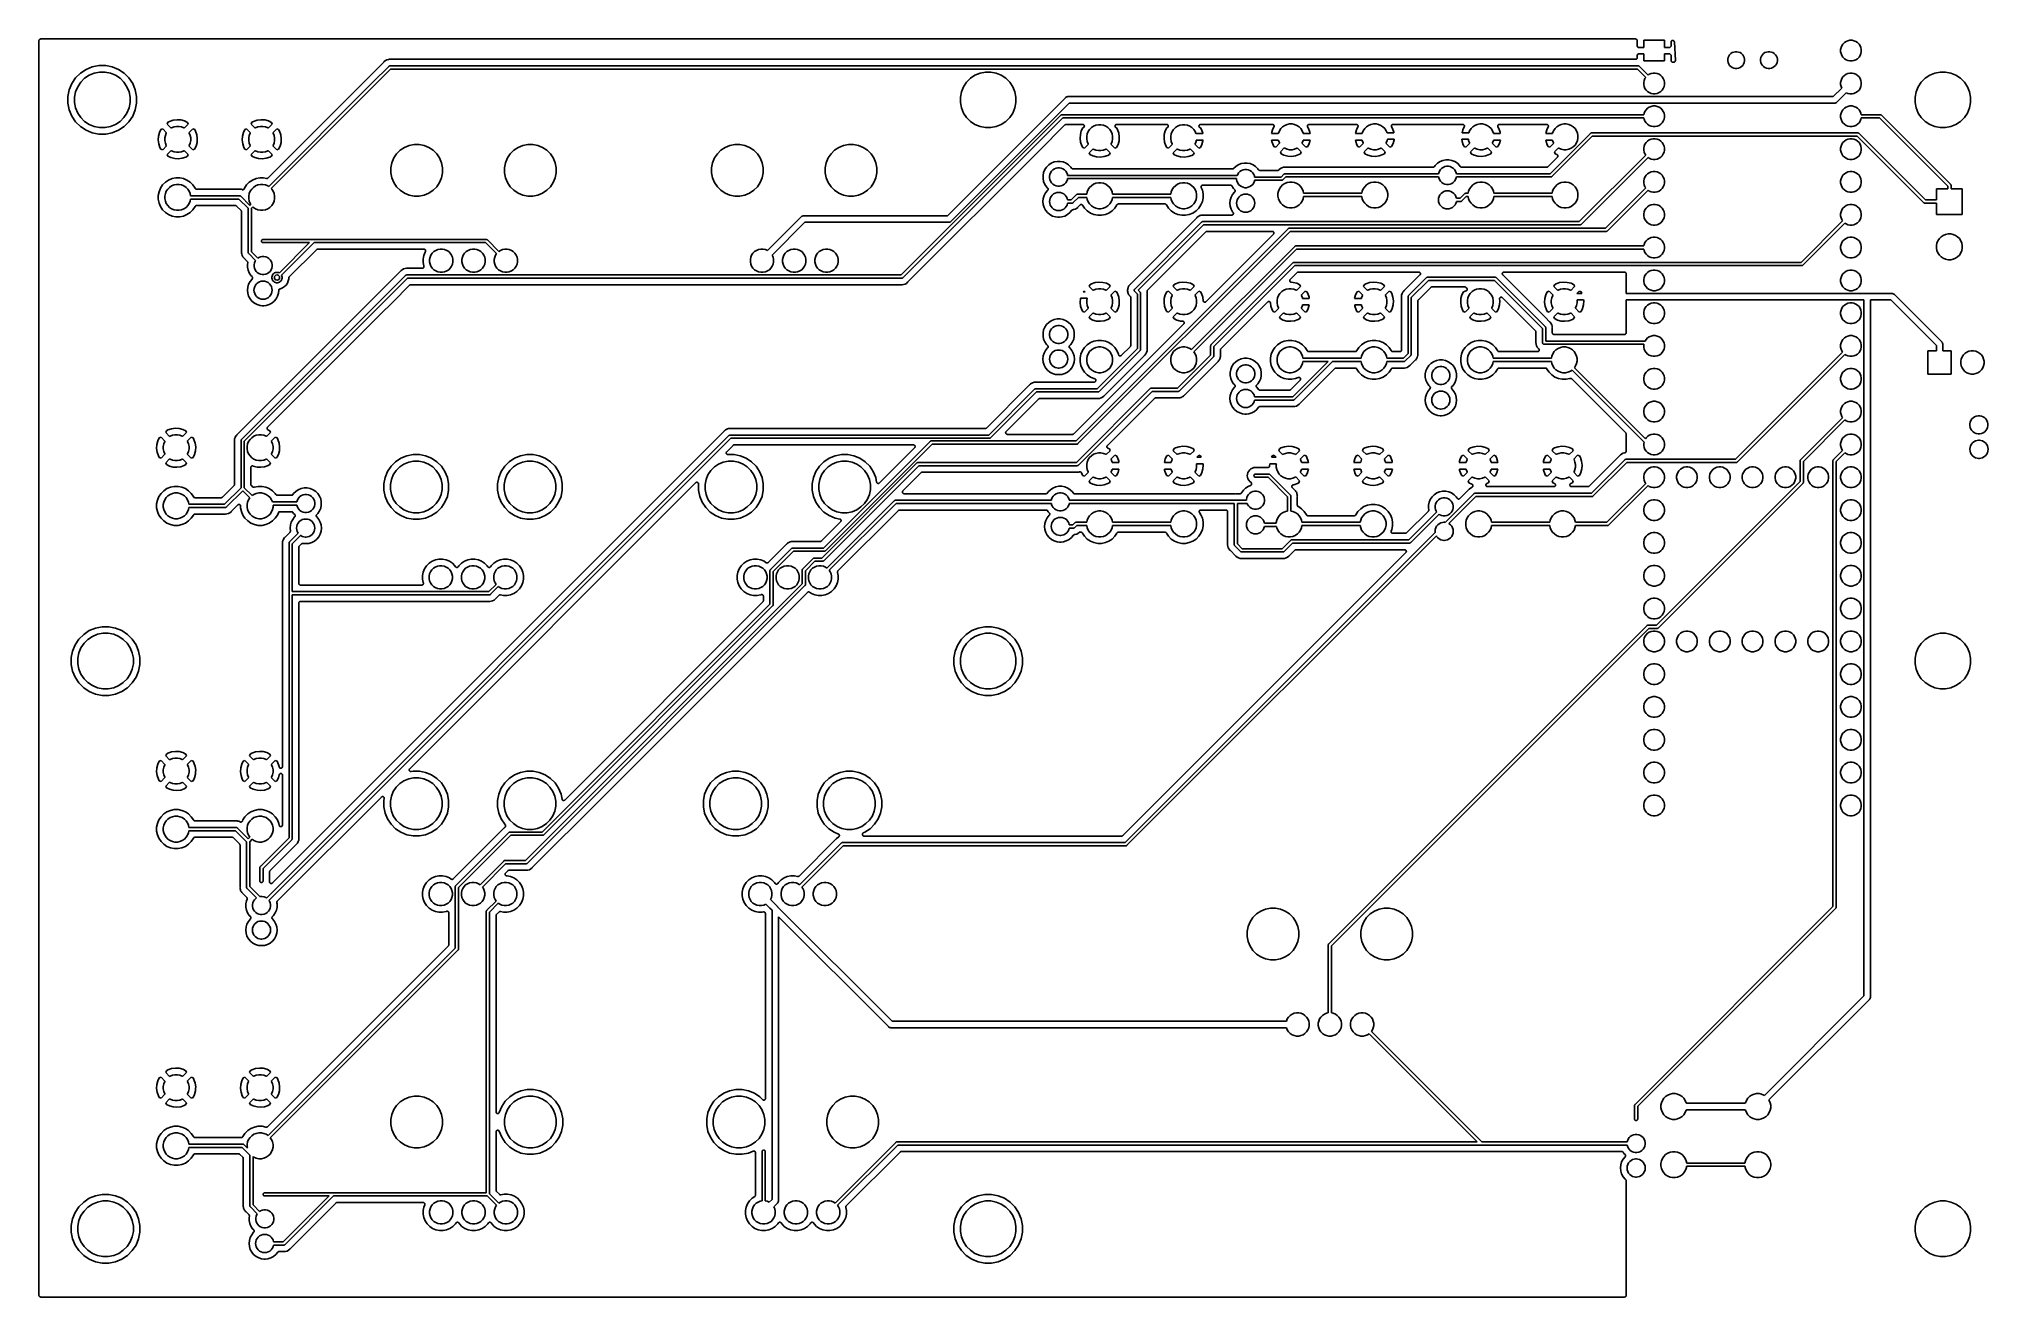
# Model space of a CAD drawing. Extents: x 77 to 228, y -160 to -63.
import ezdxf

# ---------------------------------------------------------------- set-up
doc = ezdxf.new("R2010")
doc.units = 0
doc.layers.add('BLACK', color=7, linetype='CONTINUOUS')

msp = doc.modelspace()

# ---------------------------------------------------------------- linework, layer by layer
at = {"layer": 'BLACK', "linetype": 'CONTINUOUS'}
for p, q in [((76.885, -62.9767), (76.8863, -62.9648)), ((76.885, -62.9776), (76.885, -62.9767)), ((76.885, -62.9785), (76.885, -62.9776)), ((76.885, -62.9776), (76.885, -62.9776)), ((76.885, -62.9776), (76.885, -62.9776)), ((76.885, -160.097), (76.885, -62.9785)), ((76.8863, -62.9648), (76.8876, -62.953)), ((76.8876, -62.953), (76.8877, -62.9525)), ((76.8877, -62.9525), (76.8878, -62.9521)), ((76.8878, -62.9521), (76.8914, -62.9407)), ((76.8914, -62.9407), (76.8949, -62.9293)), ((76.8949, -62.9293), (76.8951, -62.9289)), ((76.8951, -62.9289), (76.8953, -62.9285)), ((76.8953, -62.9285), (76.901, -62.918)), ((76.901, -62.918), (76.9067, -62.9075)), ((76.9067, -62.9075), (76.907, -62.9071)), ((76.907, -62.9071), (76.9072, -62.9067)), ((76.9072, -62.9067), (76.9149, -62.8976)), ((76.9149, -62.8976), (76.9225, -62.8884)), ((76.9225, -62.8884), (76.9229, -62.8881)), ((76.9229, -62.8881), (76.9231, -62.8878)), ((76.9231, -62.8878), (76.9325, -62.8803)), ((76.9325, -62.8803), (76.9417, -62.8727)), ((76.9417, -62.8727), (76.9421, -62.8725)), ((76.9421, -62.8725), (76.9425, -62.8722)), ((76.9425, -62.8722), (76.9531, -62.8667)), ((76.9531, -62.8667), (76.9636, -62.8611)), ((76.9636, -62.8611), (76.964, -62.861)), ((76.964, -62.861), (76.9644, -62.8607)), ((76.9644, -62.8607), (76.9759, -62.8574)), ((76.9759, -62.8574), (76.9873, -62.8539)), ((76.9873, -62.8539), (76.9878, -62.8539)), ((76.9878, -62.8539), (76.9882, -62.8537)), ((76.9882, -62.8537), (77.0001, -62.8527)), ((77.0001, -62.8527), (77.012, -62.8515)), ((77.012, -62.8515), (200.492, -62.8515)), ((200.492, -62.8515), (200.492, -62.8515)), ((200.492, -62.8515), (200.492, -62.8515)), ((200.492, -62.8515), (200.492, -62.8515)), ((200.492, -62.8515), (200.494, -62.8515)), ((200.494, -62.8515), (200.505, -62.8528)), ((200.505, -62.8528), (200.517, -62.8539)), ((200.517, -62.8539), (200.518, -62.8542)), ((200.518, -62.8542), (200.518, -62.8543)), ((200.518, -62.8543), (200.53, -62.8578)), ((200.53, -62.8578), (200.541, -62.8611)), ((200.541, -62.8611), (200.541, -62.8615)), ((200.541, -62.8615), (200.542, -62.8618)), ((200.542, -62.8618), (200.552, -62.8673)), ((200.552, -62.8673), (200.562, -62.8728)), ((200.562, -62.8728), (200.563, -62.8733)), ((200.563, -62.8733), (200.564, -62.8737)), ((200.564, -62.8737), (200.573, -62.8811)), ((200.573, -62.8811), (200.582, -62.8885)), ((200.582, -62.8885), (200.582, -62.8891)), ((200.582, -62.8891), (200.583, -62.8896)), ((200.583, -62.8896), (200.59, -62.8987)), ((200.59, -62.8987), (200.597, -62.9076)), ((200.597, -62.9076), (200.598, -62.9083)), ((200.598, -62.9083), (200.598, -62.909)), ((200.598, -62.909), (200.604, -62.9192)), ((200.604, -62.9192), (200.609, -62.9294)), ((200.609, -62.9294), (200.609, -62.9302)), ((200.609, -62.9302), (200.61, -62.9309)), ((200.61, -62.9309), (200.613, -62.942)), ((200.613, -62.942), (200.617, -62.9531)), ((200.617, -62.9531), (200.617, -62.9539)), ((200.617, -62.9539), (200.617, -62.9547)), ((200.617, -62.9547), (200.618, -62.9662)), ((200.618, -62.9662), (200.619, -62.9777)), ((200.619, -62.9777), (200.622, -63.4153)), ((201.13, -63.5), (201.13, -62.954)), ((201.13, -62.954), (202.73, -62.954)), ((202.73, -62.954), (202.73, -63.5)), ((203.238, -63.4153), (203.24, -63.0849)), ((203.24, -63.0831), (203.241, -63.0747)), ((203.24, -63.0849), (203.24, -63.0831)), ((203.241, -63.0747), (203.242, -63.0662)), ((203.242, -63.0662), (203.243, -63.0624)), ((203.243, -63.0585), (203.246, -63.0504)), ((203.243, -63.0624), (203.243, -63.0585)), ((203.246, -63.0504), (203.248, -63.0422)), ((203.248, -63.0422), (203.25, -63.0387)), ((203.25, -63.0387), (203.251, -63.0349)), ((203.251, -63.0349), (203.255, -63.0275)), ((203.255, -63.0275), (203.259, -63.0198)), ((203.259, -63.0198), (203.261, -63.0167)), ((203.261, -63.0167), (203.263, -63.0133)), ((203.263, -63.0133), (203.268, -63.0068)), ((203.268, -63.0068), (203.274, -63)), ((203.274, -63), (203.276, -62.9974)), ((203.276, -62.9974), (203.279, -62.9944)), ((203.279, -62.9944), (203.286, -62.9891)), ((203.286, -62.9891), (203.292, -62.9834)), ((203.292, -62.9834), (203.295, -62.9814)), ((203.295, -62.9814), (203.298, -62.979)), ((203.298, -62.979), (203.306, -62.9751)), ((203.306, -62.9751), (203.313, -62.9707)), ((203.313, -62.9707), (203.317, -62.9694)), ((203.317, -62.9694), (203.32, -62.9676)), ((203.32, -62.9676), (203.329, -62.9653)), ((203.329, -62.9653), (203.337, -62.9624)), ((203.337, -62.9624), (203.34, -62.9619)), ((203.34, -62.9619), (203.344, -62.9608)), ((203.344, -62.9608), (203.353, -62.9601)), ((203.353, -62.9601), (203.361, -62.9588)), ((203.361, -62.9588), (203.365, -62.959)), ((203.365, -62.959), (203.369, -62.9587)), ((203.369, -62.9587), (203.377, -62.9596)), ((203.377, -62.9596), (203.386, -62.96)), ((203.386, -62.96), (203.39, -62.961)), ((203.39, -62.961), (203.394, -62.9614)), ((203.394, -62.9614), (203.402, -62.964)), ((203.402, -62.964), (203.41, -62.966)), ((203.41, -62.966), (203.413, -62.9677)), ((203.413, -62.9677), (203.417, -62.9689)), ((203.417, -62.9689), (203.425, -62.973)), ((203.425, -62.973), (203.432, -62.9766)), ((203.432, -62.9766), (203.435, -62.9789)), ((203.435, -62.9789), (203.439, -62.9808)), ((203.439, -62.9808), (203.445, -62.9863)), ((203.445, -62.9863), (203.452, -62.9913)), ((203.452, -62.9913), (203.455, -62.9942)), ((203.455, -62.9942), (203.458, -62.9967)), ((203.458, -62.9967), (203.463, -63.0033)), ((203.463, -63.0033), (203.469, -63.0096)), ((203.469, -63.0096), (203.471, -63.013)), ((203.471, -63.013), (203.473, -63.016)), ((203.473, -63.016), (203.477, -63.0235)), ((203.477, -63.0235), (203.482, -63.0308)), ((203.482, -63.0308), (203.483, -63.0345)), ((203.483, -63.0345), (203.485, -63.038)), ((203.485, -63.038), (203.487, -63.0461)), ((203.487, -63.0461), (203.49, -63.0541)), ((203.49, -63.0541), (203.491, -63.058)), ((203.491, -63.058), (203.492, -63.0617)), ((203.492, -63.0617), (203.493, -63.0702)), ((203.493, -63.0702), (203.494, -63.0786)), ((203.494, -63.0786), (203.574, -64.509)), ((216.401, -63.5206), (216.461, -63.3751)), ((216.461, -63.3751), (216.549, -63.244)), ((216.549, -63.244), (216.66, -63.1326)), ((216.66, -63.1326), (216.791, -63.045)), ((216.791, -63.045), (216.937, -62.9847)), ((216.937, -62.9847), (217.091, -62.954)), ((217.091, -62.954), (217.249, -62.954)), ((217.249, -62.954), (217.403, -62.9847)), ((217.403, -62.9847), (217.549, -63.045)), ((217.549, -63.045), (217.68, -63.1326)), ((217.68, -63.1326), (217.791, -63.244)), ((217.791, -63.244), (217.879, -63.3751)), ((217.879, -63.3751), (217.939, -63.5206)), ((103.585, -64.635), (102.4, -65.82)), ((103.588, -64.6309), (103.585, -64.635)), ((103.592, -64.6271), (103.588, -64.6309)), ((103.593, -64.6258), (103.592, -64.6271)), ((103.609, -64.6064), (103.593, -64.6258)), ((103.705, -64.5273), (103.609, -64.6064)), ((103.815, -64.4686), (103.705, -64.5273)), ((103.935, -64.4324), (103.815, -64.4686)), ((104.034, -64.4226), (103.935, -64.4324)), ((104.059, -64.4201), (104.034, -64.4226)), ((104.084, -64.4226), (104.059, -64.4201)), ((104.089, -64.4226), (104.084, -64.4226)), ((104.094, -64.4232), (104.089, -64.4226)), ((104.096, -64.4232), (104.094, -64.4232)), ((200.493, -64.4232), (104.096, -64.4232)), ((200.505, -64.4221), (200.493, -64.4232)), ((200.517, -64.4211), (200.505, -64.4221)), ((200.518, -64.4208), (200.517, -64.4209)), ((200.517, -64.4209), (200.517, -64.4211)), ((200.529, -64.4174), (200.518, -64.4208)), ((200.54, -64.4142), (200.529, -64.4174)), ((200.541, -64.4139), (200.54, -64.4142)), ((200.542, -64.4136), (200.541, -64.4139)), ((200.552, -64.4082), (200.542, -64.4136)), ((200.562, -64.4029), (200.552, -64.4082)), ((200.563, -64.4024), (200.562, -64.4029)), ((200.564, -64.402), (200.563, -64.4024)), ((200.573, -64.3947), (200.564, -64.402)), ((200.582, -64.3875), (200.573, -64.3947)), ((200.583, -64.3863), (200.582, -64.3868)), ((200.582, -64.3868), (200.582, -64.3875)), ((200.59, -64.3774), (200.583, -64.3863)), ((200.598, -64.3686), (200.59, -64.3774)), ((200.599, -64.3672), (200.598, -64.3679)), ((200.598, -64.3679), (200.598, -64.3686)), ((200.604, -64.357), (200.599, -64.3672)), ((200.61, -64.3469), (200.604, -64.357)), ((200.611, -64.3454), (200.61, -64.3461)), ((200.61, -64.3461), (200.61, -64.3469)), ((200.614, -64.3344), (200.611, -64.3454)), ((200.618, -64.3233), (200.614, -64.3344)), ((200.619, -64.3102), (200.618, -64.3217)), ((200.618, -64.3217), (200.618, -64.3225)), ((200.618, -64.3225), (200.618, -64.3233)), ((200.62, -64.2987), (200.619, -64.3102)), ((200.622, -64.0927), (200.62, -64.297)), ((200.62, -64.297), (200.62, -64.2971)), ((200.62, -64.2971), (200.62, -64.2971)), ((200.62, -64.2971), (200.62, -64.2971)), ((200.62, -64.2971), (200.62, -64.2987)), ((200.622, -63.4153), (200.706, -63.5)), ((200.706, -64.008), (200.622, -64.0927)), ((200.706, -63.5), (201.13, -63.5)), ((201.13, -64.008), (200.706, -64.008)), ((201.13, -64.554), (201.13, -64.008)), ((202.73, -64.554), (201.13, -64.554)), ((202.73, -63.5), (203.154, -63.5)), ((203.154, -64.008), (202.73, -64.008)), ((202.73, -64.008), (202.73, -64.554)), ((203.154, -63.5), (203.238, -63.4153)), ((203.238, -64.0927), (203.154, -64.008)), ((203.241, -64.5168), (203.238, -64.0927)), ((203.242, -64.5283), (203.241, -64.5168)), ((203.243, -64.5398), (203.242, -64.5283)), ((203.243, -64.5406), (203.243, -64.5398)), ((203.243, -64.5414), (203.243, -64.5406)), ((203.247, -64.5525), (203.243, -64.5414)), ((203.25, -64.5636), (203.247, -64.5525)), ((203.25, -64.5643), (203.25, -64.5636)), ((203.251, -64.5651), (203.25, -64.5643)), ((203.256, -64.5753), (203.251, -64.5651)), ((203.262, -64.5855), (203.256, -64.5753)), ((203.262, -64.5862), (203.262, -64.5855)), ((203.262, -64.5869), (203.262, -64.5862)), ((203.27, -64.5958), (203.262, -64.5869)), ((203.277, -64.6049), (203.27, -64.5958)), ((203.278, -64.6054), (203.277, -64.6049)), ((203.278, -64.606), (203.278, -64.6054)), ((203.287, -64.6133), (203.278, -64.606)), ((203.296, -64.6208), (203.287, -64.6133)), ((203.297, -64.6212), (203.296, -64.6208)), ((203.297, -64.6217), (203.297, -64.6212)), ((203.308, -64.6271), (203.297, -64.6217)), ((203.318, -64.6327), (203.308, -64.6271)), ((203.319, -64.633), (203.318, -64.6327)), ((203.319, -64.6334), (203.319, -64.633)), ((203.33, -64.6367), (203.319, -64.6334)), ((203.341, -64.6402), (203.33, -64.6367)), ((203.342, -64.6403), (203.341, -64.6402)), ((203.343, -64.6406), (203.342, -64.6403)), ((203.355, -64.6417), (203.343, -64.6406)), ((203.366, -64.643), (203.355, -64.6417)), ((203.368, -64.643), (203.366, -64.643)), ((203.447, -64.643), (203.368, -64.643)), ((203.368, -64.643), (203.368, -64.643)), ((203.368, -64.643), (203.368, -64.643)), ((203.368, -64.643), (203.368, -64.643)), ((203.45, -64.6427), (203.447, -64.643)), ((203.453, -64.6429), (203.45, -64.6427)), ((203.462, -64.6415), (203.453, -64.6429)), ((203.471, -64.6406), (203.462, -64.6415)), ((203.474, -64.6397), (203.471, -64.6406)), ((203.477, -64.6392), (203.474, -64.6397)), ((203.486, -64.6361), (203.477, -64.6392)), ((203.495, -64.6334), (203.486, -64.6361)), ((203.498, -64.632), (203.495, -64.6334)), ((203.501, -64.6309), (203.498, -64.632)), ((203.509, -64.6262), (203.501, -64.6309)), ((203.517, -64.6218), (203.509, -64.6262)), ((203.519, -64.6198), (203.517, -64.6218)), ((203.522, -64.6182), (203.519, -64.6198)), ((203.529, -64.612), (203.522, -64.6182)), ((203.536, -64.6061), (203.529, -64.612)), ((203.538, -64.6037), (203.536, -64.6061)), ((203.541, -64.6017), (203.538, -64.6037)), ((203.546, -64.5942), (203.541, -64.6017)), ((203.552, -64.587), (203.546, -64.5942)), ((203.554, -64.5843), (203.552, -64.587)), ((203.555, -64.5818), (203.554, -64.5843)), ((203.559, -64.5734), (203.555, -64.5818)), ((203.564, -64.5652), (203.559, -64.5734)), ((203.565, -64.5623), (203.564, -64.5652)), ((203.566, -64.5595), (203.565, -64.5623)), ((203.568, -64.5504), (203.566, -64.5595)), ((203.571, -64.5415), (203.568, -64.5504)), ((203.572, -64.5355), (203.571, -64.5385)), ((203.571, -64.5385), (203.571, -64.5415)), ((203.573, -64.5262), (203.572, -64.5355)), ((203.574, -64.5107), (203.573, -64.5138)), ((203.573, -64.5138), (203.574, -64.5169)), ((203.574, -64.5169), (203.573, -64.5262)), ((203.574, -64.509), (203.574, -64.5107)), ((207.63, -64.42), (207.655, -64.2944)), ((207.63, -64.548), (207.63, -64.42)), ((207.655, -64.6736), (207.63, -64.548)), ((207.655, -64.2944), (207.704, -64.1761)), ((207.704, -64.7919), (207.655, -64.6736)), ((207.704, -64.1761), (207.775, -64.0696)), ((207.775, -64.8984), (207.704, -64.7919)), ((207.775, -64.0696), (207.866, -63.9791)), ((207.866, -63.9791), (207.972, -63.908)), ((207.972, -63.908), (208.09, -63.859)), ((208.09, -63.859), (208.216, -63.834)), ((208.216, -63.834), (208.344, -63.834)), ((208.344, -63.834), (208.47, -63.859)), ((208.47, -63.859), (208.588, -63.908)), ((208.588, -63.908), (208.694, -63.9791)), ((208.694, -63.9791), (208.785, -64.0696)), ((208.785, -64.0696), (208.856, -64.1761)), ((208.856, -64.7919), (208.785, -64.8984)), ((208.856, -64.1761), (208.905, -64.2944)), ((208.905, -64.6736), (208.856, -64.7919)), ((208.905, -64.2944), (208.93, -64.42)), ((208.93, -64.548), (208.905, -64.6736)), ((208.93, -64.42), (208.93, -64.548)), ((210.17, -64.42), (210.195, -64.2944)), ((210.17, -64.548), (210.17, -64.42)), ((210.195, -64.6736), (210.17, -64.548)), ((210.195, -64.2944), (210.244, -64.1761)), ((210.244, -64.7919), (210.195, -64.6736)), ((210.244, -64.1761), (210.315, -64.0696)), ((210.315, -64.8984), (210.244, -64.7919)), ((210.315, -64.0696), (210.406, -63.9791)), ((210.406, -63.9791), (210.512, -63.908)), ((210.512, -63.908), (210.63, -63.859)), ((210.63, -63.859), (210.756, -63.834)), ((210.756, -63.834), (210.884, -63.834)), ((210.884, -63.834), (211.01, -63.859)), ((211.01, -63.859), (211.128, -63.908)), ((211.128, -63.908), (211.234, -63.9791)), ((211.234, -63.9791), (211.325, -64.0696)), ((211.325, -64.0696), (211.396, -64.1761)), ((211.396, -64.7919), (211.325, -64.8984)), ((211.396, -64.1761), (211.445, -64.2944)), ((211.445, -64.6736), (211.396, -64.7919)), ((211.445, -64.2944), (211.47, -64.42)), ((211.47, -64.548), (211.445, -64.6736)), ((211.47, -64.42), (211.47, -64.548)), ((216.37, -63.6752), (216.401, -63.5206)), ((216.37, -63.8328), (216.37, -63.6752)), ((216.401, -63.9874), (216.37, -63.8328)), ((216.461, -64.1329), (216.401, -63.9874)), ((216.549, -64.264), (216.461, -64.1329)), ((216.66, -64.3754), (216.549, -64.264)), ((216.791, -64.463), (216.66, -64.3754)), ((216.937, -64.5233), (216.791, -64.463)), ((217.091, -64.554), (216.937, -64.5233)), ((217.249, -64.554), (217.091, -64.554)), ((217.403, -64.5233), (217.249, -64.554)), ((217.549, -64.463), (217.403, -64.5233)), ((217.68, -64.3754), (217.549, -64.463)), ((217.791, -64.264), (217.68, -64.3754)), ((217.879, -64.1329), (217.791, -64.264)), ((217.939, -63.9874), (217.879, -64.1329)), ((217.939, -63.5206), (217.97, -63.6752)), ((217.97, -63.8328), (217.939, -63.9874)), ((217.97, -63.6752), (217.97, -63.8328)), ((79.4325, -66.305), (79.2321, -66.7887)), ((79.7234, -65.8696), (79.4325, -66.305)), ((80.0936, -65.4994), (79.7234, -65.8696)), ((79.8827, -66.5456), (80.118, -66.1935)), ((80.529, -65.2085), (80.0936, -65.4994)), ((80.118, -66.1935), (80.4175, -65.894)), ((80.4175, -65.894), (80.7696, -65.6587)), ((81.0127, -65.0081), (80.529, -65.2085)), ((80.7696, -65.6587), (81.1609, -65.4966)), ((81.5262, -64.906), (81.0127, -65.0081)), ((81.1609, -65.4966), (81.5762, -65.414)), ((82.0498, -64.906), (81.5262, -64.906)), ((81.5762, -65.414), (81.9998, -65.414)), ((81.9998, -65.414), (82.4151, -65.4966)), ((82.5633, -65.0081), (82.0498, -64.906)), ((82.4151, -65.4966), (82.8064, -65.6587)), ((83.047, -65.2085), (82.5633, -65.0081)), ((82.8064, -65.6587), (83.1585, -65.894)), ((83.4824, -65.4994), (83.047, -65.2085)), ((83.1585, -65.894), (83.458, -66.1935)), ((83.458, -66.1935), (83.6933, -66.5456)), ((83.8526, -65.8696), (83.4824, -65.4994)), ((84.1435, -66.305), (83.8526, -65.8696)), ((84.3439, -66.7887), (84.1435, -66.305)), ((102.4, -65.8201), (94.6078, -73.612)), ((94.6689, -74.2694), (102.737, -66.2013)), ((102.914, -66.3781), (94.862, -74.4298)), ((102.4, -65.82), (102.4, -65.8201)), ((102.737, -66.2013), (103.966, -64.9721)), ((102.737, -66.2013), (102.737, -66.2013)), ((104.111, -65.1812), (102.914, -66.378)), ((102.914, -66.378), (102.914, -66.3781)), ((103.966, -64.9721), (103.97, -64.9674)), ((103.97, -64.9674), (103.975, -64.9635)), ((103.975, -64.9635), (103.989, -64.9518)), ((103.975, -64.9635), (103.975, -64.9635)), ((103.989, -64.9518), (104.011, -64.9402)), ((104.011, -64.9402), (104.034, -64.933)), ((104.034, -64.933), (104.053, -64.9312)), ((104.053, -64.9312), (104.059, -64.9306)), ((104.053, -64.9312), (104.053, -64.9312)), ((104.059, -64.9306), (104.065, -64.9312)), ((104.065, -64.9312), (200.686, -64.9312)), ((200.64, -65.1812), (104.111, -65.1812)), ((148.463, -66.5456), (148.698, -66.1935)), ((148.698, -66.1935), (148.997, -65.894)), ((148.997, -65.894), (149.35, -65.6587)), ((149.35, -65.6587), (149.741, -65.4966)), ((149.741, -65.4966), (150.156, -65.414)), ((150.156, -65.414), (150.58, -65.414)), ((150.58, -65.414), (150.995, -65.4966)), ((150.995, -65.4966), (151.386, -65.6587)), ((151.386, -65.6587), (151.739, -65.894)), ((151.739, -65.894), (152.038, -66.1935)), ((152.038, -66.1935), (152.273, -66.5456)), ((201.282, -65.8232), (200.64, -65.1812)), ((200.686, -64.9312), (200.692, -64.9306)), ((200.692, -64.9306), (200.698, -64.9312)), ((200.698, -64.9312), (200.698, -64.9312)), ((200.698, -64.9312), (200.717, -64.933)), ((200.717, -64.933), (200.74, -64.9402)), ((200.74, -64.9402), (200.762, -64.9518)), ((200.762, -64.9518), (200.781, -64.9674)), ((200.781, -64.9674), (200.785, -64.9722)), ((200.785, -64.9722), (201.459, -65.6464)), ((201.13, -66.2152), (201.161, -66.0606)), ((201.13, -66.3728), (201.13, -66.2152)), ((201.161, -66.5274), (201.13, -66.3728)), ((201.161, -66.0606), (201.221, -65.9151)), ((201.221, -65.9151), (201.282, -65.8232)), ((201.459, -65.6464), (201.551, -65.585)), ((201.551, -65.585), (201.697, -65.5247)), ((201.697, -65.5247), (201.851, -65.494)), ((201.851, -65.494), (202.009, -65.494)), ((202.009, -65.494), (202.163, -65.5247)), ((202.163, -65.5247), (202.309, -65.585)), ((202.309, -65.585), (202.44, -65.6726)), ((202.44, -65.6726), (202.551, -65.784)), ((202.551, -65.784), (202.639, -65.9151)), ((202.639, -65.9151), (202.699, -66.0606)), ((202.699, -66.0606), (202.73, -66.2152)), ((202.73, -66.3728), (202.699, -66.5274)), ((202.73, -66.2152), (202.73, -66.3728)), ((207.866, -64.9889), (207.775, -64.8984)), ((207.972, -65.06), (207.866, -64.9889)), ((208.09, -65.109), (207.972, -65.06)), ((208.216, -65.134), (208.09, -65.109)), ((208.344, -65.134), (208.216, -65.134)), ((208.47, -65.109), (208.344, -65.134)), ((208.588, -65.06), (208.47, -65.109)), ((208.694, -64.9889), (208.588, -65.06)), ((208.785, -64.8984), (208.694, -64.9889)), ((210.406, -64.9889), (210.315, -64.8984)), ((210.512, -65.06), (210.406, -64.9889)), ((210.63, -65.109), (210.512, -65.06)), ((210.756, -65.134), (210.63, -65.109)), ((210.884, -65.134), (210.756, -65.134)), ((211.01, -65.109), (210.884, -65.134)), ((211.128, -65.06), (211.01, -65.109)), ((211.234, -64.9889), (211.128, -65.06)), ((211.325, -64.8984), (211.234, -64.9889)), ((216.37, -66.2152), (216.401, -66.0606)), ((216.37, -66.3728), (216.37, -66.2152)), ((216.401, -66.5274), (216.37, -66.3728)), ((216.401, -66.0606), (216.461, -65.9151)), ((216.461, -65.9151), (216.549, -65.784)), ((216.549, -65.784), (216.66, -65.6726)), ((216.66, -65.6726), (216.791, -65.585)), ((216.791, -65.585), (216.937, -65.5247)), ((216.937, -65.5247), (217.091, -65.494)), ((217.091, -65.494), (217.249, -65.494)), ((217.249, -65.494), (217.403, -65.5247)), ((217.403, -65.5247), (217.549, -65.585)), ((217.549, -65.585), (217.68, -65.6726)), ((217.68, -65.6726), (217.791, -65.784)), ((217.791, -65.784), (217.879, -65.9151)), ((217.879, -65.9151), (217.939, -66.0606)), ((217.939, -66.0606), (217.97, -66.2152)), ((217.97, -66.3728), (217.939, -66.5274)), ((217.97, -66.2152), (217.97, -66.3728)), ((222.377, -66.5456), (222.612, -66.1935)), ((222.612, -66.1935), (222.911, -65.894)), ((222.911, -65.894), (223.264, -65.6587)), ((223.264, -65.6587), (223.655, -65.4966)), ((223.655, -65.4966), (224.07, -65.414)), ((224.07, -65.414), (224.494, -65.414)), ((224.494, -65.414), (224.909, -65.4966)), ((224.909, -65.4966), (225.3, -65.6587)), ((225.3, -65.6587), (225.653, -65.894)), ((225.653, -65.894), (225.952, -66.1935)), ((225.952, -66.1935), (226.187, -66.5456)), ((79.2321, -66.7887), (79.13, -67.3022)), ((79.13, -67.3022), (79.13, -67.8258)), ((79.13, -67.8258), (79.2321, -68.3393)), ((79.638, -67.3522), (79.7206, -66.9369)), ((79.638, -67.7758), (79.638, -67.3522)), ((79.7206, -68.1911), (79.638, -67.7758)), ((79.7206, -66.9369), (79.8827, -66.5456)), ((83.6933, -66.5456), (83.8554, -66.9369)), ((83.8554, -66.9369), (83.938, -67.3522)), ((83.938, -67.7758), (83.8554, -68.1911)), ((83.938, -67.3522), (83.938, -67.7758)), ((84.446, -67.3022), (84.3439, -66.7887)), ((84.3439, -68.3393), (84.446, -67.8258)), ((84.446, -67.8258), (84.446, -67.3022)), ((147.22, -76.5359), (156.36, -67.396)), ((156.649, -67.8141), (147.509, -76.954)), ((148.218, -67.3522), (148.301, -66.9369)), ((148.218, -67.7758), (148.218, -67.3522)), ((148.301, -68.1911), (148.218, -67.7758)), ((148.301, -66.9369), (148.463, -66.5456)), ((152.273, -66.5456), (152.435, -66.9369)), ((152.435, -66.9369), (152.518, -67.3522)), ((152.518, -67.7758), (152.435, -68.1911)), ((152.518, -67.3522), (152.518, -67.7758)), ((156.36, -67.396), (156.368, -67.3865)), ((156.368, -67.3865), (156.406, -67.3552)), ((156.406, -67.3552), (156.45, -67.332)), ((156.45, -67.332), (156.497, -67.3177)), ((156.497, -67.3177), (156.546, -67.3129)), ((156.546, -67.3129), (156.558, -67.3141)), ((156.558, -67.3141), (215.796, -67.3141)), ((215.888, -67.8141), (156.649, -67.8141)), ((201.221, -66.6729), (201.161, -66.5274)), ((201.309, -66.804), (201.221, -66.6729)), ((201.42, -66.9154), (201.309, -66.804)), ((201.551, -67.003), (201.42, -66.9154)), ((201.697, -67.0633), (201.551, -67.003)), ((201.851, -67.094), (201.697, -67.0633)), ((202.009, -67.094), (201.851, -67.094)), ((202.163, -67.0633), (202.009, -67.094)), ((202.309, -67.003), (202.163, -67.0633)), ((202.44, -66.9154), (202.309, -67.003)), ((202.551, -66.804), (202.44, -66.9154)), ((202.639, -66.6729), (202.551, -66.804)), ((202.699, -66.5274), (202.639, -66.6729)), ((215.796, -67.3141), (216.454, -66.6563)), ((215.9, -67.8153), (215.888, -67.8141)), ((215.949, -67.8105), (215.9, -67.8153)), ((215.996, -67.7962), (215.949, -67.8105)), ((216.039, -67.773), (215.996, -67.7962)), ((216.078, -67.7417), (216.039, -67.773)), ((216.085, -67.7322), (216.078, -67.7417)), ((216.105, -67.7121), (216.085, -67.7322)), ((216.808, -67.0098), (216.105, -67.7121)), ((216.454, -66.6563), (216.401, -66.5274)), ((216.937, -67.0633), (216.808, -67.0098)), ((217.091, -67.094), (216.937, -67.0633)), ((217.249, -67.094), (217.091, -67.094)), ((217.403, -67.0633), (217.249, -67.094)), ((217.549, -67.003), (217.403, -67.0633)), ((217.68, -66.9154), (217.549, -67.003)), ((217.791, -66.804), (217.68, -66.9154)), ((217.879, -66.6729), (217.791, -66.804)), ((217.939, -66.5274), (217.879, -66.6729)), ((222.132, -67.3522), (222.215, -66.9369)), ((222.132, -67.7758), (222.132, -67.3522)), ((222.215, -68.1911), (222.132, -67.7758)), ((222.215, -66.9369), (222.377, -66.5456)), ((226.187, -66.5456), (226.349, -66.9369)), ((226.349, -66.9369), (226.432, -67.3522)), ((226.432, -67.7758), (226.349, -68.1911)), ((226.432, -67.3522), (226.432, -67.7758)), ((79.2321, -68.3393), (79.4325, -68.823)), ((79.4325, -68.823), (79.7234, -69.2584)), ((79.8827, -68.5824), (79.7206, -68.1911)), ((79.7234, -69.2584), (80.0936, -69.6286)), ((80.118, -68.9345), (79.8827, -68.5824)), ((80.4175, -69.234), (80.118, -68.9345)), ((80.7696, -69.4693), (80.4175, -69.234)), ((83.1585, -69.234), (82.8064, -69.4693)), ((83.458, -68.9345), (83.1585, -69.234)), ((83.6933, -68.5824), (83.458, -68.9345)), ((83.4824, -69.6286), (83.8526, -69.2584)), ((83.8554, -68.1911), (83.6933, -68.5824)), ((83.8526, -69.2584), (84.1435, -68.823)), ((84.1435, -68.823), (84.3439, -68.3393)), ((86.8728, -69.3012), (86.8211, -69.4439)), ((86.9949, -69.236), (86.8728, -69.3012)), ((87.278, -69.1382), (86.9949, -69.236)), ((87.5723, -69.0978), (87.278, -69.1382)), ((87.8688, -69.1156), (87.5723, -69.0978)), ((88.1561, -69.191), (87.8688, -69.1156)), ((88.3882, -69.3039), (88.1561, -69.191)), ((88.4389, -69.4439), (88.3882, -69.3039)), ((93.3728, -69.3012), (93.3211, -69.4439)), ((93.4949, -69.236), (93.3728, -69.3012)), ((93.778, -69.1382), (93.4949, -69.236)), ((94.0723, -69.0978), (93.778, -69.1382)), ((94.3688, -69.1156), (94.0723, -69.0978)), ((94.6561, -69.191), (94.3688, -69.1156)), ((94.8882, -69.3039), (94.6561, -69.191)), ((94.9389, -69.4439), (94.8882, -69.3039)), ((143.636, -81.1104), (155.997, -68.7499)), ((156.141, -68.959), (143.781, -81.3194)), ((148.463, -68.5824), (148.301, -68.1911)), ((148.698, -68.9345), (148.463, -68.5824)), ((148.997, -69.234), (148.698, -68.9345)), ((149.35, -69.4693), (148.997, -69.234)), ((151.739, -69.234), (151.386, -69.4693)), ((152.038, -68.9345), (151.739, -69.234)), ((152.273, -68.5824), (152.038, -68.9345)), ((152.435, -68.1911), (152.273, -68.5824)), ((155.997, -68.7499), (156.001, -68.7452)), ((156.001, -68.7452), (156.006, -68.7413)), ((156.006, -68.7413), (156.02, -68.7296)), ((156.006, -68.7413), (156.006, -68.7413)), ((156.02, -68.7296), (156.042, -68.718)), ((156.042, -68.718), (156.065, -68.7108)), ((156.065, -68.7108), (156.083, -68.709)), ((156.083, -68.709), (156.09, -68.7084)), ((156.083, -68.709), (156.083, -68.709)), ((156.09, -68.7084), (156.096, -68.709)), ((156.096, -68.709), (201.139, -68.709)), ((201.139, -68.959), (156.141, -68.959)), ((201.139, -68.709), (201.161, -68.6006)), ((201.161, -69.0674), (201.139, -68.959)), ((201.161, -68.6006), (201.221, -68.4551)), ((201.221, -69.2129), (201.161, -69.0674)), ((201.221, -68.4551), (201.309, -68.324)), ((201.309, -69.344), (201.221, -69.2129)), ((201.309, -68.324), (201.42, -68.2126)), ((201.42, -69.4554), (201.309, -69.344)), ((201.42, -68.2126), (201.551, -68.125)), ((201.551, -68.125), (201.697, -68.0647)), ((201.697, -68.0647), (201.851, -68.034)), ((201.851, -68.034), (202.009, -68.034)), ((202.009, -68.034), (202.163, -68.0647)), ((202.163, -68.0647), (202.309, -68.125)), ((202.309, -68.125), (202.44, -68.2126)), ((202.44, -68.2126), (202.551, -68.324)), ((202.551, -69.344), (202.44, -69.4554)), ((202.551, -68.324), (202.639, -68.4551)), ((202.639, -69.2129), (202.551, -69.344)), ((202.639, -68.4551), (202.699, -68.6006)), ((202.699, -69.0674), (202.639, -69.2129)), ((202.699, -68.6006), (202.73, -68.7552)), ((202.73, -68.9128), (202.699, -69.0674)), ((202.73, -68.7552), (202.73, -68.9128)), ((216.37, -68.7552), (216.401, -68.6006)), ((216.37, -68.9128), (216.37, -68.7552)), ((216.401, -69.0674), (216.37, -68.9128)), ((216.401, -68.6006), (216.461, -68.4551)), ((216.461, -69.2129), (216.401, -69.0674)), ((216.461, -68.4551), (216.549, -68.324)), ((216.549, -69.344), (216.461, -69.2129)), ((216.549, -68.324), (216.66, -68.2126)), ((216.66, -69.4554), (216.549, -69.344)), ((216.66, -68.2126), (216.791, -68.125)), ((216.791, -68.125), (216.937, -68.0647)), ((216.937, -68.0647), (217.091, -68.034)), ((217.091, -68.034), (217.249, -68.034)), ((217.249, -68.034), (217.403, -68.0647)), ((217.403, -68.0647), (217.549, -68.125)), ((217.549, -68.125), (217.68, -68.2126)), ((217.68, -68.2126), (217.791, -68.324)), ((217.791, -69.344), (217.68, -69.4554)), ((217.791, -68.324), (217.879, -68.4551)), ((217.879, -69.2129), (217.791, -69.344)), ((217.879, -68.4551), (217.939, -68.6006)), ((217.939, -69.0674), (217.879, -69.2129)), ((217.939, -68.6006), (217.961, -68.709)), ((217.961, -68.959), (217.939, -69.0674)), ((217.961, -68.709), (219.43, -68.709)), ((219.384, -68.959), (217.961, -68.959)), ((224.665, -74.2398), (219.384, -68.959)), ((219.43, -68.709), (219.436, -68.7084)), ((219.436, -68.7084), (219.442, -68.709)), ((219.442, -68.709), (219.442, -68.709)), ((219.442, -68.709), (219.461, -68.7108)), ((219.461, -68.7108), (219.484, -68.718)), ((219.484, -68.718), (219.506, -68.7296)), ((219.506, -68.7296), (219.525, -68.7452)), ((219.525, -68.7452), (219.529, -68.75)), ((219.529, -68.75), (224.874, -74.0953)), ((222.377, -68.5824), (222.215, -68.1911)), ((222.612, -68.9345), (222.377, -68.5824)), ((222.911, -69.234), (222.612, -68.9345)), ((223.264, -69.4693), (222.911, -69.234)), ((225.653, -69.234), (225.3, -69.4693)), ((225.952, -68.9345), (225.653, -69.234)), ((226.187, -68.5824), (225.952, -68.9345)), ((226.349, -68.1911), (226.187, -68.5824)), ((80.0936, -69.6286), (80.529, -69.9195)), ((80.529, -69.9195), (81.0127, -70.1199)), ((81.1609, -69.6314), (80.7696, -69.4693)), ((81.0127, -70.1199), (81.5262, -70.222)), ((81.5762, -69.714), (81.1609, -69.6314)), ((81.5262, -70.222), (82.0498, -70.222)), ((81.9998, -69.714), (81.5762, -69.714)), ((82.4151, -69.6314), (81.9998, -69.714)), ((82.0498, -70.222), (82.5633, -70.1199)), ((82.8064, -69.4693), (82.4151, -69.6314)), ((82.5633, -70.1199), (83.047, -69.9195)), ((83.047, -69.9195), (83.4824, -69.6286)), ((86.1336, -70.3732), (86.1158, -70.6697)), ((86.1158, -70.6697), (86.1562, -70.964)), ((86.209, -70.0859), (86.1336, -70.3732)), ((86.3219, -69.8538), (86.209, -70.0859)), ((86.4619, -69.8031), (86.3219, -69.8538)), ((86.7652, -70.1064), (86.4619, -69.8031)), ((86.63, -70.5135), (86.6684, -70.3203)), ((86.63, -70.7105), (86.63, -70.5135)), ((86.6684, -70.9037), (86.63, -70.7105)), ((86.6684, -70.3203), (86.7438, -70.1383)), ((86.7438, -71.0857), (86.6684, -70.9037)), ((86.7438, -70.1383), (86.7652, -70.1064)), ((86.8211, -69.4439), (87.1244, -69.7472)), ((87.1244, -69.7472), (87.1563, -69.7258)), ((87.1563, -69.7258), (87.3383, -69.6504)), ((87.3383, -69.6504), (87.5315, -69.612)), ((87.5315, -69.612), (87.7285, -69.612)), ((87.7285, -69.612), (87.9217, -69.6504)), ((87.9217, -69.6504), (88.1037, -69.7258)), ((88.1037, -69.7258), (88.1356, -69.7472)), ((88.1356, -69.7472), (88.4389, -69.4439)), ((88.7981, -69.8031), (88.4948, -70.1064)), ((88.4948, -70.1064), (88.5162, -70.1383)), ((88.5162, -70.1383), (88.5916, -70.3203)), ((88.5916, -70.9037), (88.5162, -71.0857)), ((88.5916, -70.3203), (88.63, -70.5135)), ((88.63, -70.7105), (88.5916, -70.9037)), ((88.63, -70.5135), (88.63, -70.7105)), ((88.9408, -69.8548), (88.7981, -69.8031)), ((89.006, -69.9769), (88.9408, -69.8548)), ((89.1038, -70.26), (89.006, -69.9769)), ((89.051, -71.1381), (89.1264, -70.8508)), ((89.1442, -70.5543), (89.1038, -70.26)), ((89.1264, -70.8508), (89.1374, -70.667)), ((89.1374, -70.6669), (89.1442, -70.5543)), ((89.1374, -70.667), (89.1374, -70.6669)), ((92.6336, -70.3732), (92.6158, -70.6697)), ((92.6158, -70.6697), (92.6562, -70.964)), ((92.709, -70.0859), (92.6336, -70.3732)), ((92.8219, -69.8538), (92.709, -70.0859)), ((92.9619, -69.8031), (92.8219, -69.8538)), ((93.2652, -70.1064), (92.9619, -69.8031)), ((93.13, -70.5135), (93.1684, -70.3203)), ((93.13, -70.7105), (93.13, -70.5135)), ((93.1684, -70.9037), (93.13, -70.7105)), ((93.1684, -70.3203), (93.2438, -70.1383)), ((93.2438, -71.0857), (93.1684, -70.9037)), ((93.2438, -70.1383), (93.2652, -70.1064)), ((93.3211, -69.4439), (93.6244, -69.7472)), ((93.6244, -69.7472), (93.6563, -69.7258)), ((93.6563, -69.7258), (93.8383, -69.6504)), ((93.8383, -69.6504), (94.0315, -69.612)), ((94.0315, -69.612), (94.2285, -69.612)), ((94.2285, -69.612), (94.4217, -69.6504)), ((94.4217, -69.6504), (94.6037, -69.7258)), ((94.6037, -69.7258), (94.6356, -69.7472)), ((94.6356, -69.7472), (94.9389, -69.4439)), ((95.2981, -69.8031), (94.9948, -70.1064)), ((94.9948, -70.1064), (95.0162, -70.1383)), ((95.0162, -70.1383), (95.0916, -70.3203)), ((95.0916, -70.9037), (95.0162, -71.0857)), ((95.0916, -70.3203), (95.13, -70.5135)), ((95.13, -70.7105), (95.0916, -70.9037)), ((95.13, -70.5135), (95.13, -70.7105)), ((95.4408, -69.8548), (95.2981, -69.8031)), ((95.506, -69.9769), (95.4408, -69.8548)), ((95.6038, -70.26), (95.506, -69.9769)), ((95.551, -71.1381), (95.6264, -70.8508)), ((95.6442, -70.5543), (95.6038, -70.26)), ((95.6264, -70.8508), (95.6442, -70.5543)), ((149.741, -69.6314), (149.35, -69.4693)), ((150.156, -69.714), (149.741, -69.6314)), ((150.58, -69.714), (150.156, -69.714)), ((150.995, -69.6314), (150.58, -69.714)), ((151.386, -69.4693), (150.995, -69.6314)), ((154.288, -71.5306), (156.315, -69.5042)), ((156.315, -69.5039), (156.316, -69.503)), ((156.315, -69.5042), (156.315, -69.5039)), ((156.315, -69.5039), (156.315, -69.5039)), ((156.315, -69.5039), (156.315, -69.5039)), ((156.316, -69.503), (156.325, -69.4956)), ((156.325, -69.4956), (156.334, -69.4882)), ((156.334, -69.4882), (156.335, -69.4879)), ((156.335, -69.4875), (156.346, -69.4821)), ((156.335, -69.4879), (156.335, -69.4875)), ((156.346, -69.4821), (156.356, -69.4766)), ((156.356, -69.4766), (156.357, -69.4764)), ((156.357, -69.4761), (156.369, -69.4728)), ((156.357, -69.4764), (156.357, -69.4761)), ((156.369, -69.4728), (156.38, -69.4694)), ((156.38, -69.4694), (156.381, -69.4692)), ((156.38, -69.4694), (156.38, -69.4694)), ((156.381, -69.4692), (156.393, -69.4681)), ((156.393, -69.4681), (156.404, -69.467)), ((156.404, -69.467), (157.69, -69.467)), ((157.508, -70.2462), (157.49, -70.5427)), ((157.49, -70.5427), (157.53, -70.837)), ((157.583, -69.9589), (157.508, -70.2462)), ((157.53, -70.837), (157.628, -71.1201)), ((157.696, -69.7268), (157.583, -69.9589)), ((157.69, -69.467), (157.691, -69.467)), ((157.691, -69.467), (157.694, -69.4673)), ((157.694, -69.4673), (157.697, -69.4672)), ((157.733, -69.7134), (157.696, -69.7268)), ((157.697, -69.4672), (157.706, -69.4687)), ((157.706, -69.4687), (157.716, -69.4698)), ((157.716, -69.4698), (157.719, -69.4706)), ((157.719, -69.4706), (157.721, -69.471)), ((157.721, -69.471), (157.73, -69.4744)), ((157.73, -69.4744), (157.74, -69.4773)), ((157.735, -69.7122), (157.733, -69.7134)), ((157.738, -69.7114), (157.735, -69.7122)), ((157.747, -69.7069), (157.738, -69.7114)), ((157.74, -69.4773), (157.742, -69.4786)), ((157.742, -69.4786), (157.745, -69.4796)), ((157.745, -69.4796), (157.753, -69.4846)), ((157.755, -69.7027), (157.747, -69.7069)), ((157.753, -69.4846), (157.761, -69.4892)), ((157.757, -69.7011), (157.755, -69.7027)), ((157.76, -69.6998), (157.757, -69.7011)), ((157.767, -69.6937), (157.76, -69.6998)), ((157.761, -69.4892), (157.764, -69.491)), ((157.764, -69.491), (157.766, -69.4924)), ((157.766, -69.4924), (157.773, -69.4989)), ((157.775, -69.6879), (157.767, -69.6937)), ((157.773, -69.4989), (157.78, -69.5051)), ((157.777, -69.6859), (157.775, -69.6879)), ((157.779, -69.6841), (157.777, -69.6859)), ((157.785, -69.6767), (157.779, -69.6841)), ((157.78, -69.5051), (157.782, -69.5073)), ((157.782, -69.5073), (157.784, -69.5092)), ((157.784, -69.5092), (157.79, -69.5169)), ((157.792, -69.6695), (157.785, -69.6767)), ((157.79, -69.5169), (157.796, -69.5245)), ((157.793, -69.6671), (157.792, -69.6695)), ((157.795, -69.665), (157.793, -69.6671)), ((157.8, -69.6565), (157.795, -69.665)), ((157.796, -69.5245), (157.797, -69.5269)), ((157.797, -69.5269), (157.799, -69.5291)), ((157.799, -69.5291), (157.803, -69.5379)), ((157.804, -69.6483), (157.8, -69.6565)), ((157.803, -69.5379), (157.807, -69.5464)), ((157.805, -69.6457), (157.804, -69.6483)), ((157.807, -69.6432), (157.805, -69.6457)), ((157.807, -69.5464), (157.808, -69.5491)), ((157.81, -69.634), (157.807, -69.6432)), ((157.808, -69.5491), (157.809, -69.5516)), ((157.809, -69.5516), (157.812, -69.561)), ((157.813, -69.6249), (157.81, -69.634)), ((157.812, -69.561), (157.814, -69.5702)), ((157.814, -69.6195), (157.813, -69.6222)), ((157.813, -69.6222), (157.813, -69.6249)), ((157.814, -69.5702), (157.815, -69.573)), ((157.815, -69.6099), (157.814, -69.6195)), ((157.815, -69.573), (157.815, -69.5756)), ((157.815, -69.5756), (157.816, -69.5853)), ((157.816, -69.6004), (157.815, -69.6099)), ((157.816, -69.5853), (157.817, -69.5949)), ((157.817, -69.5949), (157.816, -69.5976)), ((157.816, -69.5976), (157.816, -69.6004)), ((158.004, -70.3865), (158.042, -70.1933)), ((158.004, -70.5835), (158.004, -70.3865)), ((158.042, -70.7767), (158.004, -70.5835)), ((158.042, -70.1933), (158.118, -70.0113)), ((158.118, -70.9587), (158.042, -70.7767)), ((158.118, -70.0113), (158.227, -69.8475)), ((158.227, -69.8475), (158.367, -69.7082)), ((158.367, -69.7082), (158.53, -69.5988)), ((158.53, -69.5988), (158.712, -69.5234)), ((158.712, -69.5234), (158.906, -69.485)), ((158.906, -69.485), (159.102, -69.485)), ((159.102, -69.485), (159.296, -69.5234)), ((159.296, -69.5234), (159.478, -69.5988)), ((159.478, -69.5988), (159.641, -69.7082)), ((159.641, -69.7082), (159.781, -69.8475)), ((159.781, -69.8475), (159.89, -70.0113)), ((159.89, -70.0113), (159.966, -70.1933)), ((159.966, -70.7767), (159.89, -70.9587)), ((159.966, -70.1933), (160.004, -70.3865)), ((160.004, -70.5835), (159.966, -70.7767)), ((160.004, -70.3865), (160.004, -70.5835)), ((160.191, -69.5931), (160.192, -69.5835)), ((160.192, -69.5959), (160.191, -69.5931)), ((160.191, -69.5986), (160.192, -69.5959)), ((160.193, -69.6082), (160.191, -69.5986)), ((160.192, -69.5835), (160.193, -69.5739)), ((160.193, -69.5739), (160.194, -69.5712)), ((160.194, -69.6178), (160.193, -69.6082)), ((160.194, -69.5685), (160.197, -69.5592)), ((160.194, -69.5712), (160.194, -69.5685)), ((160.194, -69.6204), (160.194, -69.6178)), ((160.195, -69.6232), (160.194, -69.6204)), ((160.198, -69.6323), (160.195, -69.6232)), ((160.197, -69.5592), (160.199, -69.5499)), ((160.201, -69.6416), (160.198, -69.6323)), ((160.199, -69.5499), (160.2, -69.5474)), ((160.2, -69.5474), (160.201, -69.5448)), ((160.201, -69.5448), (160.206, -69.5363)), ((160.202, -69.644), (160.201, -69.6416)), ((160.203, -69.6466), (160.202, -69.644)), ((160.208, -69.655), (160.203, -69.6466)), ((160.206, -69.5363), (160.21, -69.5276)), ((160.212, -69.6635), (160.208, -69.655)), ((160.21, -69.5276), (160.212, -69.5254)), ((160.212, -69.5254), (160.213, -69.523)), ((160.214, -69.6657), (160.212, -69.6635)), ((160.213, -69.523), (160.219, -69.5156)), ((160.215, -69.6681), (160.214, -69.6657)), ((160.222, -69.6753), (160.215, -69.6681)), ((160.219, -69.5156), (160.225, -69.5079)), ((160.228, -69.6829), (160.222, -69.6753)), ((160.225, -69.5079), (160.227, -69.506)), ((160.227, -69.506), (160.229, -69.5039)), ((160.23, -69.6846), (160.228, -69.6829)), ((160.229, -69.5039), (160.236, -69.4978)), ((160.232, -69.6867), (160.23, -69.6846)), ((160.239, -69.6926), (160.232, -69.6867)), ((160.236, -69.4978), (160.244, -69.4914)), ((160.247, -69.6988), (160.239, -69.6926)), ((160.244, -69.4914), (160.246, -69.49)), ((160.246, -69.49), (160.248, -69.4882)), ((160.249, -69.7001), (160.247, -69.6988)), ((160.248, -69.4882), (160.257, -69.4837)), ((160.251, -69.7018), (160.249, -69.7001)), ((160.26, -69.7061), (160.251, -69.7018)), ((160.257, -69.4837), (160.265, -69.4788)), ((160.268, -69.7107), (160.26, -69.7061)), ((160.265, -69.4788), (160.268, -69.4779)), ((160.268, -69.4779), (160.27, -69.4766)), ((160.271, -69.7116), (160.268, -69.7107)), ((160.27, -69.4766), (160.279, -69.4738)), ((160.273, -69.7128), (160.271, -69.7116)), ((160.275, -69.7134), (160.273, -69.7128)), ((160.315, -69.7278), (160.275, -69.7134)), ((160.279, -69.4738), (160.288, -69.4706)), ((160.288, -69.4706), (160.291, -69.4702)), ((160.291, -69.4702), (160.294, -69.4694)), ((160.294, -69.4694), (160.303, -69.4685)), ((160.303, -69.4685), (160.313, -69.4671)), ((160.313, -69.4671), (160.316, -69.4673)), ((160.38, -69.8499), (160.315, -69.7278)), ((160.316, -69.4673), (160.318, -69.467)), ((160.318, -69.467), (164.19, -69.467)), ((160.478, -70.133), (160.38, -69.8499)), ((160.425, -71.0111), (160.5, -70.7238)), ((160.518, -70.4273), (160.478, -70.133)), ((160.5, -70.7238), (160.518, -70.4273)), ((164.008, -70.2462), (163.99, -70.5427)), ((163.99, -70.5427), (164.03, -70.837)), ((164.083, -69.9589), (164.008, -70.2462)), ((164.03, -70.837), (164.128, -71.1201)), ((164.196, -69.7268), (164.083, -69.9589)), ((164.19, -69.467), (164.191, -69.467)), ((164.191, -69.467), (164.194, -69.4673)), ((164.194, -69.4673), (164.197, -69.4672)), ((164.233, -69.7134), (164.196, -69.7268)), ((164.197, -69.4672), (164.206, -69.4687)), ((164.206, -69.4687), (164.216, -69.4698)), ((164.216, -69.4698), (164.219, -69.4706)), ((164.219, -69.4706), (164.221, -69.471)), ((164.221, -69.471), (164.23, -69.4744)), ((164.23, -69.4744), (164.24, -69.4773)), ((164.235, -69.7122), (164.233, -69.7134)), ((164.238, -69.7114), (164.235, -69.7122)), ((164.247, -69.7069), (164.238, -69.7114)), ((164.24, -69.4773), (164.242, -69.4786)), ((164.242, -69.4786), (164.245, -69.4796)), ((164.245, -69.4796), (164.253, -69.4846)), ((164.255, -69.7027), (164.247, -69.7069)), ((164.253, -69.4846), (164.261, -69.4892)), ((164.257, -69.7011), (164.255, -69.7027)), ((164.26, -69.6998), (164.257, -69.7011)), ((164.267, -69.6937), (164.26, -69.6998)), ((164.261, -69.4892), (164.264, -69.491)), ((164.264, -69.491), (164.266, -69.4924)), ((164.266, -69.4924), (164.273, -69.4989)), ((164.275, -69.6879), (164.267, -69.6937)), ((164.273, -69.4989), (164.28, -69.5051)), ((164.277, -69.6859), (164.275, -69.6879)), ((164.279, -69.6841), (164.277, -69.6859)), ((164.285, -69.6767), (164.279, -69.6841)), ((164.28, -69.5051), (164.282, -69.5073)), ((164.282, -69.5073), (164.284, -69.5092)), ((164.284, -69.5092), (164.29, -69.5169)), ((164.292, -69.6695), (164.285, -69.6767)), ((164.29, -69.5169), (164.296, -69.5245)), ((164.293, -69.6671), (164.292, -69.6695)), ((164.295, -69.665), (164.293, -69.6671)), ((164.3, -69.6565), (164.295, -69.665)), ((164.296, -69.5245), (164.297, -69.5269)), ((164.297, -69.5269), (164.299, -69.5291)), ((164.299, -69.5291), (164.303, -69.5379)), ((164.304, -69.6483), (164.3, -69.6565)), ((164.303, -69.5379), (164.307, -69.5464)), ((164.305, -69.6457), (164.304, -69.6483)), ((164.307, -69.6432), (164.305, -69.6457)), ((164.307, -69.5464), (164.308, -69.5491)), ((164.31, -69.634), (164.307, -69.6432)), ((164.308, -69.5491), (164.309, -69.5516)), ((164.309, -69.5516), (164.312, -69.561)), ((164.313, -69.6249), (164.31, -69.634)), ((164.312, -69.561), (164.314, -69.5702)), ((164.314, -69.6195), (164.313, -69.6222)), ((164.313, -69.6222), (164.313, -69.6249)), ((164.314, -69.5702), (164.315, -69.573)), ((164.315, -69.6099), (164.314, -69.6195)), ((164.315, -69.573), (164.315, -69.5756)), ((164.315, -69.5756), (164.316, -69.5853)), ((164.316, -69.6004), (164.315, -69.6099)), ((164.316, -69.5853), (164.317, -69.5949)), ((164.317, -69.5949), (164.316, -69.5976)), ((164.316, -69.5976), (164.316, -69.6004)), ((164.504, -70.3865), (164.542, -70.1933)), ((164.504, -70.5835), (164.504, -70.3865)), ((164.542, -70.7767), (164.504, -70.5835)), ((164.542, -70.1933), (164.618, -70.0113)), ((164.618, -70.9587), (164.542, -70.7767)), ((164.618, -70.0113), (164.727, -69.8475)), ((164.727, -69.8475), (164.867, -69.7082)), ((164.867, -69.7082), (165.03, -69.5988)), ((165.03, -69.5988), (165.212, -69.5234)), ((165.212, -69.5234), (165.406, -69.485)), ((165.406, -69.485), (165.602, -69.485)), ((165.602, -69.485), (165.796, -69.5234)), ((165.796, -69.5234), (165.978, -69.5988)), ((165.978, -69.5988), (166.141, -69.7082)), ((166.141, -69.7082), (166.281, -69.8475)), ((166.281, -69.8475), (166.39, -70.0113)), ((166.39, -70.0113), (166.457, -70.1715)), ((166.466, -70.7767), (166.39, -70.9587)), ((166.457, -70.1715), (166.983, -70.1715)), ((166.486, -70.6715), (166.466, -70.7767)), ((167.004, -70.6715), (166.486, -70.6715)), ((166.691, -69.5931), (166.692, -69.5835)), ((166.692, -69.5959), (166.691, -69.5931)), ((166.691, -69.5986), (166.692, -69.5959)), ((166.693, -69.6082), (166.691, -69.5986)), ((166.692, -69.5835), (166.693, -69.5739)), ((166.693, -69.5739), (166.694, -69.5712)), ((166.694, -69.6178), (166.693, -69.6082)), ((166.694, -69.5685), (166.697, -69.5592)), ((166.694, -69.5712), (166.694, -69.5685)), ((166.694, -69.6204), (166.694, -69.6178)), ((166.695, -69.6232), (166.694, -69.6204)), ((166.698, -69.6323), (166.695, -69.6232)), ((166.697, -69.5592), (166.699, -69.5499)), ((166.701, -69.6416), (166.698, -69.6323)), ((166.699, -69.5499), (166.7, -69.5474)), ((166.7, -69.5474), (166.701, -69.5448)), ((166.701, -69.5448), (166.706, -69.5363)), ((166.702, -69.644), (166.701, -69.6416)), ((166.703, -69.6466), (166.702, -69.644)), ((166.708, -69.655), (166.703, -69.6466)), ((166.706, -69.5363), (166.71, -69.5276)), ((166.712, -69.6635), (166.708, -69.655)), ((166.71, -69.5276), (166.712, -69.5254)), ((166.712, -69.5254), (166.713, -69.523)), ((166.714, -69.6657), (166.712, -69.6635)), ((166.713, -69.523), (166.719, -69.5156)), ((166.715, -69.6681), (166.714, -69.6657)), ((166.722, -69.6753), (166.715, -69.6681)), ((166.719, -69.5156), (166.725, -69.5079)), ((166.728, -69.6829), (166.722, -69.6753)), ((166.725, -69.5079), (166.727, -69.506)), ((166.727, -69.506), (166.729, -69.5039)), ((166.73, -69.6846), (166.728, -69.6829)), ((166.729, -69.5039), (166.736, -69.4978)), ((166.732, -69.6867), (166.73, -69.6846)), ((166.739, -69.6926), (166.732, -69.6867)), ((166.736, -69.4978), (166.744, -69.4914)), ((166.747, -69.6988), (166.739, -69.6926)), ((166.744, -69.4914), (166.746, -69.49)), ((166.746, -69.49), (166.748, -69.4882)), ((166.749, -69.7001), (166.747, -69.6988)), ((166.748, -69.4882), (166.757, -69.4837)), ((166.751, -69.7018), (166.749, -69.7001)), ((166.76, -69.7061), (166.751, -69.7018)), ((166.757, -69.4837), (166.765, -69.4788)), ((166.768, -69.7107), (166.76, -69.7061)), ((166.765, -69.4788), (166.768, -69.4779)), ((166.768, -69.4779), (166.77, -69.4766)), ((166.771, -69.7116), (166.768, -69.7107)), ((166.77, -69.4766), (166.779, -69.4738)), ((166.773, -69.7128), (166.771, -69.7116)), ((166.775, -69.7134), (166.773, -69.7128)), ((166.815, -69.7278), (166.775, -69.7134)), ((166.779, -69.4738), (166.788, -69.4706)), ((166.788, -69.4706), (166.791, -69.4702)), ((166.791, -69.4702), (166.794, -69.4694)), ((166.794, -69.4694), (166.803, -69.4685)), ((166.803, -69.4685), (166.813, -69.4671)), ((166.813, -69.4671), (166.816, -69.4673)), ((166.88, -69.8499), (166.815, -69.7278)), ((166.816, -69.4673), (166.818, -69.467)), ((166.818, -69.467), (172.384, -69.467)), ((166.978, -70.133), (166.88, -69.8499)), ((166.925, -71.0111), (167, -70.7238)), ((166.983, -70.1715), (166.978, -70.133)), ((167, -70.7238), (167.004, -70.6715)), ((172.379, -69.8954), (172.307, -70.1715)), ((172.307, -70.1715), (172.83, -70.1715)), ((172.312, -70.6715), (172.326, -70.7735)), ((172.83, -70.6715), (172.312, -70.6715)), ((172.326, -70.7735), (172.424, -71.0566)), ((172.499, -69.6496), (172.379, -69.8954)), ((172.384, -69.467), (172.386, -69.467)), ((172.386, -69.467), (172.39, -69.4674)), ((172.39, -69.4674), (172.393, -69.4673)), ((172.393, -69.4673), (172.402, -69.4688)), ((172.402, -69.4688), (172.411, -69.4698)), ((172.411, -69.4698), (172.414, -69.4708)), ((172.414, -69.4708), (172.418, -69.4714)), ((172.418, -69.4714), (172.426, -69.4746)), ((172.426, -69.4746), (172.434, -69.4773)), ((172.434, -69.4773), (172.437, -69.479)), ((172.437, -69.479), (172.441, -69.4802)), ((172.441, -69.4802), (172.448, -69.4849)), ((172.448, -69.4849), (172.456, -69.4892)), ((172.456, -69.4892), (172.459, -69.4915)), ((172.459, -69.4915), (172.462, -69.4933)), ((172.462, -69.4933), (172.468, -69.4994)), ((172.468, -69.4994), (172.475, -69.5051)), ((172.475, -69.5051), (172.477, -69.5079)), ((172.477, -69.5079), (172.48, -69.5102)), ((172.48, -69.5102), (172.485, -69.5175)), ((172.485, -69.5175), (172.491, -69.5245)), ((172.491, -69.5245), (172.492, -69.5276)), ((172.492, -69.5276), (172.494, -69.5304)), ((172.494, -69.5304), (172.498, -69.5385)), ((172.498, -69.5385), (172.502, -69.5464)), ((172.5, -69.6463), (172.499, -69.6496)), ((172.501, -69.6432), (172.5, -69.6463)), ((172.504, -69.6347), (172.501, -69.6432)), ((172.502, -69.5464), (172.503, -69.5498)), ((172.503, -69.5498), (172.505, -69.5529)), ((172.507, -69.6263), (172.504, -69.6347)), ((172.505, -69.5529), (172.507, -69.5617)), ((172.507, -69.5617), (172.509, -69.5702)), ((172.508, -69.6229), (172.507, -69.6263)), ((172.509, -69.6195), (172.508, -69.6229)), ((172.509, -69.5702), (172.509, -69.5737)), ((172.509, -69.5737), (172.51, -69.5771)), ((172.51, -69.6106), (172.509, -69.6195)), ((172.51, -69.5771), (172.511, -69.586)), ((172.511, -69.6018), (172.51, -69.6106)), ((172.511, -69.586), (172.511, -69.5949)), ((172.511, -69.5949), (172.511, -69.5984)), ((172.511, -69.5984), (172.511, -69.6018)), ((172.83, -70.1715), (172.838, -70.1298)), ((172.838, -70.7132), (172.83, -70.6715)), ((172.838, -70.1298), (172.914, -69.9478)), ((172.914, -70.8952), (172.838, -70.7132)), ((172.914, -69.9478), (173.023, -69.784)), ((172.935, -70.9271), (172.914, -70.8952)), ((173.023, -69.784), (173.163, -69.6447)), ((173.163, -69.6447), (173.326, -69.5353)), ((173.326, -69.5353), (173.508, -69.4599)), ((173.508, -69.4599), (173.702, -69.4215)), ((173.702, -69.4215), (173.898, -69.4215)), ((173.898, -69.4215), (174.092, -69.4599)), ((174.092, -69.4599), (174.274, -69.5353)), ((174.274, -69.5353), (174.437, -69.6447)), ((174.437, -69.6447), (174.577, -69.784)), ((174.577, -69.784), (174.686, -69.9478)), ((174.686, -70.8952), (174.665, -70.9271)), ((174.686, -69.9478), (174.762, -70.1298)), ((174.762, -70.7132), (174.686, -70.8952)), ((174.762, -70.1298), (174.77, -70.1715)), ((174.77, -70.6715), (174.762, -70.7132)), ((174.77, -70.1715), (175.288, -70.1715)), ((175.293, -70.6715), (174.77, -70.6715)), ((175.09, -69.5931), (175.091, -69.5866)), ((175.091, -69.599), (175.09, -69.5931)), ((175.091, -69.5801), (175.092, -69.5743)), ((175.091, -69.5866), (175.091, -69.5801)), ((175.091, -69.6049), (175.091, -69.599)), ((175.092, -69.6113), (175.091, -69.6049)), ((175.092, -69.5743), (175.093, -69.5685)), ((175.092, -69.6178), (175.092, -69.6113)), ((175.094, -69.6235), (175.092, -69.6178)), ((175.093, -69.5685), (175.095, -69.5622)), ((175.095, -69.6293), (175.094, -69.6235)), ((175.095, -69.5622), (175.096, -69.5559)), ((175.098, -69.6353), (175.095, -69.6293)), ((175.096, -69.5559), (175.098, -69.5504)), ((175.098, -69.5504), (175.1, -69.5448)), ((175.099, -69.6416), (175.098, -69.6353)), ((175.102, -69.6468), (175.099, -69.6416)), ((175.1, -69.5448), (175.103, -69.5391)), ((175.104, -69.6523), (175.102, -69.6468)), ((175.103, -69.5391), (175.106, -69.5331)), ((175.105, -69.6539), (175.104, -69.6523)), ((175.176, -69.7864), (175.105, -69.6539)), ((175.106, -69.5331), (175.109, -69.5282)), ((175.109, -69.5282), (175.112, -69.523)), ((175.112, -69.523), (175.116, -69.518)), ((175.116, -69.518), (175.12, -69.5126)), ((175.12, -69.5126), (175.124, -69.5084)), ((175.124, -69.5084), (175.128, -69.5039)), ((175.128, -69.5039), (175.133, -69.4998)), ((175.133, -69.4998), (175.137, -69.4952)), ((175.137, -69.4952), (175.142, -69.492)), ((175.142, -69.492), (175.147, -69.4882)), ((175.147, -69.4882), (175.153, -69.4852)), ((175.153, -69.4852), (175.158, -69.4816)), ((175.158, -69.4816), (175.164, -69.4794)), ((175.164, -69.4794), (175.169, -69.4766)), ((175.169, -69.4766), (175.175, -69.4747)), ((175.175, -69.4747), (175.181, -69.4722)), ((175.274, -70.0695), (175.176, -69.7864)), ((175.181, -69.4722), (175.187, -69.4711)), ((175.187, -69.4711), (175.193, -69.4694)), ((175.193, -69.4694), (175.199, -69.4688)), ((175.199, -69.4688), (175.205, -69.4675)), ((175.205, -69.4675), (175.211, -69.4676)), ((175.211, -69.4676), (175.217, -69.467)), ((175.217, -69.467), (178.884, -69.467)), ((175.221, -70.9476), (175.293, -70.6715)), ((175.288, -70.1715), (175.274, -70.0695)), ((178.879, -69.8954), (178.807, -70.1715)), ((178.807, -70.1715), (179.33, -70.1715)), ((178.812, -70.6715), (178.826, -70.7735)), ((179.33, -70.6715), (178.812, -70.6715)), ((178.826, -70.7735), (178.924, -71.0566)), ((178.999, -69.6496), (178.879, -69.8954)), ((178.884, -69.467), (178.886, -69.467)), ((178.886, -69.467), (178.89, -69.4674)), ((178.89, -69.4674), (178.893, -69.4673)), ((178.893, -69.4673), (178.902, -69.4688)), ((178.902, -69.4688), (178.911, -69.4698)), ((178.911, -69.4698), (178.914, -69.4708)), ((178.914, -69.4708), (178.918, -69.4714)), ((178.918, -69.4714), (178.926, -69.4746)), ((178.926, -69.4746), (178.934, -69.4773)), ((178.934, -69.4773), (178.937, -69.479)), ((178.937, -69.479), (178.941, -69.4802)), ((178.941, -69.4802), (178.948, -69.4849)), ((178.948, -69.4849), (178.956, -69.4892)), ((178.956, -69.4892), (178.959, -69.4915)), ((178.959, -69.4915), (178.962, -69.4933)), ((178.962, -69.4933), (178.968, -69.4994)), ((178.968, -69.4994), (178.975, -69.5051)), ((178.975, -69.5051), (178.977, -69.5079)), ((178.977, -69.5079), (178.98, -69.5102)), ((178.98, -69.5102), (178.985, -69.5175)), ((178.985, -69.5175), (178.991, -69.5245)), ((178.991, -69.5245), (178.992, -69.5276)), ((178.992, -69.5276), (178.994, -69.5304)), ((178.994, -69.5304), (178.998, -69.5385)), ((178.998, -69.5385), (179.002, -69.5464)), ((179, -69.6463), (178.999, -69.6496)), ((179.001, -69.6432), (179, -69.6463)), ((179.004, -69.6347), (179.001, -69.6432)), ((179.002, -69.5464), (179.003, -69.5498)), ((179.003, -69.5498), (179.005, -69.5529)), ((179.007, -69.6263), (179.004, -69.6347)), ((179.005, -69.5529), (179.007, -69.5617)), ((179.007, -69.5617), (179.009, -69.5702)), ((179.008, -69.6229), (179.007, -69.6263)), ((179.009, -69.6195), (179.008, -69.6229)), ((179.009, -69.5702), (179.009, -69.5737)), ((179.009, -69.5737), (179.01, -69.5771)), ((179.01, -69.6106), (179.009, -69.6195)), ((179.01, -69.5771), (179.011, -69.586)), ((179.011, -69.6018), (179.01, -69.6106)), ((179.011, -69.586), (179.011, -69.5949)), ((179.011, -69.5949), (179.011, -69.5984)), ((179.011, -69.5984), (179.011, -69.6018)), ((179.33, -70.1715), (179.338, -70.1298)), ((179.338, -70.7132), (179.33, -70.6715)), ((179.338, -70.1298), (179.414, -69.9478)), ((179.414, -70.8952), (179.338, -70.7132)), ((179.414, -69.9478), (179.523, -69.784)), ((179.435, -70.9271), (179.414, -70.8952)), ((179.523, -69.784), (179.663, -69.6447)), ((179.663, -69.6447), (179.826, -69.5353)), ((179.826, -69.5353), (180.008, -69.4599)), ((180.008, -69.4599), (180.202, -69.4215)), ((180.202, -69.4215), (180.398, -69.4215)), ((180.398, -69.4215), (180.592, -69.4599)), ((180.592, -69.4599), (180.774, -69.5353)), ((180.774, -69.5353), (180.937, -69.6447)), ((180.937, -69.6447), (181.077, -69.784)), ((181.077, -69.784), (181.186, -69.9478)), ((181.186, -70.8952), (181.165, -70.9271)), ((181.186, -69.9478), (181.252, -70.1056)), ((181.262, -70.7132), (181.186, -70.8952)), ((181.252, -70.1056), (181.779, -70.1056)), ((181.283, -70.6056), (181.262, -70.7132)), ((181.8, -70.6056), (181.283, -70.6056)), ((181.59, -69.5931), (181.591, -69.5866)), ((181.591, -69.599), (181.59, -69.5931)), ((181.591, -69.5801), (181.592, -69.5743)), ((181.591, -69.5866), (181.591, -69.5801)), ((181.591, -69.6049), (181.591, -69.599)), ((181.592, -69.6113), (181.591, -69.6049)), ((181.592, -69.5743), (181.593, -69.5685)), ((181.592, -69.6178), (181.592, -69.6113)), ((181.594, -69.6235), (181.592, -69.6178)), ((181.593, -69.5685), (181.595, -69.5622)), ((181.595, -69.6293), (181.594, -69.6235)), ((181.595, -69.5622), (181.596, -69.5559)), ((181.598, -69.6353), (181.595, -69.6293)), ((181.596, -69.5559), (181.598, -69.5504)), ((181.598, -69.5504), (181.6, -69.5448)), ((181.599, -69.6416), (181.598, -69.6353)), ((181.602, -69.6468), (181.599, -69.6416)), ((181.6, -69.5448), (181.603, -69.5391)), ((181.604, -69.6523), (181.602, -69.6468)), ((181.603, -69.5391), (181.606, -69.5331)), ((181.605, -69.6539), (181.604, -69.6523)), ((181.676, -69.7864), (181.605, -69.6539)), ((181.606, -69.5331), (181.609, -69.5282)), ((181.609, -69.5282), (181.612, -69.523)), ((181.612, -69.523), (181.616, -69.518)), ((181.616, -69.518), (181.62, -69.5126)), ((181.62, -69.5126), (181.624, -69.5084)), ((181.624, -69.5084), (181.628, -69.5039)), ((181.628, -69.5039), (181.633, -69.4998)), ((181.633, -69.4998), (181.637, -69.4952)), ((181.637, -69.4952), (181.642, -69.492)), ((181.642, -69.492), (181.647, -69.4882)), ((181.647, -69.4882), (181.653, -69.4852)), ((181.653, -69.4852), (181.658, -69.4816)), ((181.658, -69.4816), (181.664, -69.4794)), ((181.664, -69.4794), (181.669, -69.4766)), ((181.669, -69.4766), (181.675, -69.4747)), ((181.675, -69.4747), (181.681, -69.4722)), ((181.774, -70.0695), (181.676, -69.7864)), ((181.681, -69.4722), (181.687, -69.4711)), ((181.687, -69.4711), (181.693, -69.4694)), ((181.693, -69.4694), (181.699, -69.4688)), ((181.699, -69.4688), (181.705, -69.4675)), ((181.705, -69.4675), (181.711, -69.4676)), ((181.711, -69.4676), (181.717, -69.467)), ((181.717, -69.467), (187.116, -69.467)), ((181.721, -70.9476), (181.796, -70.6603)), ((181.779, -70.1056), (181.774, -70.0695)), ((181.796, -70.6603), (181.8, -70.6056)), ((187.035, -70.6056), (187.058, -70.7735)), ((187.549, -70.6056), (187.035, -70.6056)), ((187.111, -69.8954), (187.056, -70.1056)), ((187.056, -70.1056), (187.58, -70.1056)), ((187.058, -70.7735), (187.156, -71.0566)), ((187.231, -69.6496), (187.111, -69.8954)), ((187.116, -69.467), (187.118, -69.467)), ((187.118, -69.467), (187.122, -69.4674)), ((187.122, -69.4674), (187.125, -69.4673)), ((187.125, -69.4673), (187.134, -69.4688)), ((187.134, -69.4688), (187.143, -69.4698)), ((187.143, -69.4698), (187.146, -69.4708)), ((187.146, -69.4708), (187.15, -69.4714)), ((187.15, -69.4714), (187.158, -69.4746)), ((187.158, -69.4746), (187.166, -69.4773)), ((187.166, -69.4773), (187.169, -69.479)), ((187.169, -69.479), (187.173, -69.4802)), ((187.173, -69.4802), (187.18, -69.4849)), ((187.18, -69.4849), (187.188, -69.4892)), ((187.188, -69.4892), (187.191, -69.4915)), ((187.191, -69.4915), (187.194, -69.4933)), ((187.194, -69.4933), (187.2, -69.4994)), ((187.2, -69.4994), (187.207, -69.5051)), ((187.207, -69.5051), (187.209, -69.5079)), ((187.209, -69.5079), (187.212, -69.5102)), ((187.212, -69.5102), (187.217, -69.5175)), ((187.217, -69.5175), (187.223, -69.5245)), ((187.223, -69.5245), (187.224, -69.5276)), ((187.224, -69.5276), (187.226, -69.5304)), ((187.226, -69.5304), (187.23, -69.5385)), ((187.23, -69.5385), (187.234, -69.5464)), ((187.232, -69.6463), (187.231, -69.6496)), ((187.233, -69.6432), (187.232, -69.6463)), ((187.236, -69.6347), (187.233, -69.6432)), ((187.234, -69.5464), (187.235, -69.5498)), ((187.235, -69.5498), (187.237, -69.5529)), ((187.239, -69.6263), (187.236, -69.6347)), ((187.237, -69.5529), (187.239, -69.5617)), ((187.239, -69.5617), (187.241, -69.5702)), ((187.24, -69.6229), (187.239, -69.6263)), ((187.241, -69.6195), (187.24, -69.6229)), ((187.241, -69.5702), (187.241, -69.5737)), ((187.241, -69.5737), (187.242, -69.5771)), ((187.242, -69.6106), (187.241, -69.6195)), ((187.242, -69.5771), (187.243, -69.586)), ((187.243, -69.6018), (187.242, -69.6106)), ((187.243, -69.586), (187.243, -69.5949)), ((187.243, -69.5949), (187.243, -69.5984)), ((187.243, -69.5984), (187.243, -69.6018)), ((187.57, -70.7132), (187.549, -70.6056)), ((187.646, -70.8952), (187.57, -70.7132)), ((187.58, -70.1056), (187.646, -69.9478)), ((187.646, -69.9478), (187.755, -69.784)), ((187.667, -70.9271), (187.646, -70.8952)), ((187.755, -69.784), (187.895, -69.6447)), ((187.895, -69.6447), (188.058, -69.5353)), ((188.058, -69.5353), (188.24, -69.4599)), ((188.24, -69.4599), (188.434, -69.4215)), ((188.434, -69.4215), (188.63, -69.4215)), ((188.63, -69.4215), (188.824, -69.4599)), ((188.824, -69.4599), (189.006, -69.5353)), ((189.006, -69.5353), (189.169, -69.6447)), ((189.169, -69.6447), (189.309, -69.784)), ((189.309, -69.784), (189.418, -69.9478)), ((189.418, -70.8952), (189.397, -70.9271)), ((189.418, -69.9478), (189.494, -70.1298)), ((189.494, -70.7132), (189.418, -70.8952)), ((189.494, -70.1298), (189.502, -70.1715)), ((189.502, -70.6715), (189.494, -70.7132)), ((189.502, -70.1715), (190.02, -70.1715)), ((190.025, -70.6715), (189.502, -70.6715)), ((189.822, -69.5931), (189.823, -69.5866)), ((189.823, -69.599), (189.822, -69.5931)), ((189.823, -69.5801), (189.824, -69.5743)), ((189.823, -69.5866), (189.823, -69.5801)), ((189.823, -69.6049), (189.823, -69.599)), ((189.824, -69.6113), (189.823, -69.6049)), ((189.824, -69.5743), (189.825, -69.5685)), ((189.824, -69.6178), (189.824, -69.6113)), ((189.826, -69.6235), (189.824, -69.6178)), ((189.825, -69.5685), (189.827, -69.5622)), ((189.827, -69.6293), (189.826, -69.6235)), ((189.827, -69.5622), (189.828, -69.5559)), ((189.83, -69.6353), (189.827, -69.6293)), ((189.828, -69.5559), (189.83, -69.5504)), ((189.83, -69.5504), (189.832, -69.5448)), ((189.831, -69.6416), (189.83, -69.6353)), ((189.834, -69.6468), (189.831, -69.6416)), ((189.832, -69.5448), (189.835, -69.5391)), ((189.836, -69.6523), (189.834, -69.6468)), ((189.835, -69.5391), (189.838, -69.5331)), ((189.837, -69.6539), (189.836, -69.6523)), ((189.908, -69.7864), (189.837, -69.6539)), ((189.838, -69.5331), (189.841, -69.5282)), ((189.841, -69.5282), (189.844, -69.523)), ((189.844, -69.523), (189.848, -69.518)), ((189.848, -69.518), (189.852, -69.5126)), ((189.852, -69.5126), (189.856, -69.5084)), ((189.856, -69.5084), (189.86, -69.5039)), ((189.86, -69.5039), (189.865, -69.4998)), ((189.865, -69.4998), (189.869, -69.4952)), ((189.869, -69.4952), (189.874, -69.492)), ((189.874, -69.492), (189.879, -69.4882)), ((189.879, -69.4882), (189.885, -69.4852)), ((189.885, -69.4852), (189.89, -69.4816)), ((189.89, -69.4816), (189.896, -69.4794)), ((189.896, -69.4794), (189.901, -69.4766)), ((189.901, -69.4766), (189.907, -69.4747)), ((189.907, -69.4747), (189.913, -69.4722)), ((190.006, -70.0695), (189.908, -69.7864)), ((189.913, -69.4722), (189.919, -69.4711)), ((189.919, -69.4711), (189.925, -69.4694)), ((189.925, -69.4694), (189.931, -69.4688)), ((189.931, -69.4688), (189.937, -69.4675)), ((189.937, -69.4675), (189.943, -69.4676)), ((189.943, -69.4676), (189.949, -69.467)), ((189.949, -69.467), (193.616, -69.467)), ((189.953, -70.9476), (190.025, -70.6715)), ((190.02, -70.1715), (190.006, -70.0695)), ((193.611, -69.8954), (193.539, -70.1715)), ((193.539, -70.1715), (194.062, -70.1715)), ((193.544, -70.6715), (193.558, -70.7735)), ((194.062, -70.6715), (193.544, -70.6715)), ((193.558, -70.7735), (193.656, -71.0566)), ((193.731, -69.6496), (193.611, -69.8954)), ((193.616, -69.467), (193.618, -69.467)), ((193.618, -69.467), (193.622, -69.4674)), ((193.622, -69.4674), (193.625, -69.4673)), ((193.625, -69.4673), (193.634, -69.4688)), ((193.634, -69.4688), (193.643, -69.4698)), ((193.643, -69.4698), (193.646, -69.4708)), ((193.646, -69.4708), (193.65, -69.4714)), ((193.65, -69.4714), (193.658, -69.4746)), ((193.658, -69.4746), (193.666, -69.4773)), ((193.666, -69.4773), (193.669, -69.479)), ((193.669, -69.479), (193.673, -69.4802)), ((193.673, -69.4802), (193.68, -69.4849)), ((193.68, -69.4849), (193.688, -69.4892)), ((193.688, -69.4892), (193.691, -69.4915)), ((193.691, -69.4915), (193.694, -69.4933)), ((193.694, -69.4933), (193.7, -69.4994)), ((193.7, -69.4994), (193.707, -69.5051)), ((193.707, -69.5051), (193.709, -69.5079)), ((193.709, -69.5079), (193.712, -69.5102)), ((193.712, -69.5102), (193.717, -69.5175)), ((193.717, -69.5175), (193.723, -69.5245)), ((193.723, -69.5245), (193.724, -69.5276)), ((193.724, -69.5276), (193.726, -69.5304)), ((193.726, -69.5304), (193.73, -69.5385)), ((193.73, -69.5385), (193.734, -69.5464)), ((193.732, -69.6463), (193.731, -69.6496)), ((193.733, -69.6432), (193.732, -69.6463)), ((193.736, -69.6347), (193.733, -69.6432)), ((193.734, -69.5464), (193.735, -69.5498)), ((193.735, -69.5498), (193.737, -69.5529)), ((193.739, -69.6263), (193.736, -69.6347)), ((193.737, -69.5529), (193.739, -69.5617)), ((193.739, -69.5617), (193.741, -69.5702)), ((193.74, -69.6229), (193.739, -69.6263)), ((193.741, -69.6195), (193.74, -69.6229)), ((193.741, -69.5702), (193.741, -69.5737)), ((193.741, -69.5737), (193.742, -69.5771)), ((193.742, -69.6106), (193.741, -69.6195)), ((193.742, -69.5771), (193.743, -69.586)), ((193.743, -69.6018), (193.742, -69.6106)), ((193.743, -69.586), (193.743, -69.5949)), ((193.743, -69.5949), (193.743, -69.5984)), ((193.743, -69.5984), (193.743, -69.6018)), ((193.877, -73.281), (196.993, -70.1649)), ((197.138, -70.374), (194.022, -73.49)), ((194.062, -70.1715), (194.07, -70.1298)), ((194.07, -70.7132), (194.062, -70.6715)), ((194.07, -70.1298), (194.146, -69.9478)), ((194.146, -70.8952), (194.07, -70.7132)), ((194.146, -69.9478), (194.255, -69.784)), ((194.167, -70.9271), (194.146, -70.8952)), ((194.255, -69.784), (194.395, -69.6447)), ((194.395, -69.6447), (194.558, -69.5353)), ((194.558, -69.5353), (194.74, -69.4599)), ((194.74, -69.4599), (194.934, -69.4215)), ((194.934, -69.4215), (195.13, -69.4215)), ((195.13, -69.4215), (195.324, -69.4599)), ((195.324, -69.4599), (195.506, -69.5353)), ((195.506, -69.5353), (195.669, -69.6447)), ((195.669, -69.6447), (195.809, -69.784)), ((195.809, -69.784), (195.918, -69.9478)), ((195.918, -70.8952), (195.809, -71.059)), ((195.918, -69.9478), (195.994, -70.1298)), ((195.994, -70.7132), (195.918, -70.8952)), ((195.994, -70.1298), (196.032, -70.323)), ((196.032, -70.52), (195.994, -70.7132)), ((196.032, -70.323), (196.032, -70.52)), ((196.993, -70.1649), (196.997, -70.1602)), ((196.997, -70.1602), (197.002, -70.1563)), ((197.002, -70.1563), (197.016, -70.1446)), ((197.002, -70.1563), (197.002, -70.1563)), ((197.016, -70.1446), (197.038, -70.133)), ((197.016, -70.1446), (197.016, -70.1446)), ((197.016, -70.1446), (197.016, -70.1446)), ((197.038, -70.133), (197.061, -70.1258)), ((197.061, -70.1258), (197.08, -70.124)), ((197.08, -70.124), (197.086, -70.1234)), ((197.08, -70.124), (197.08, -70.124)), ((197.086, -70.1234), (197.092, -70.124)), ((197.092, -70.124), (217.704, -70.124)), ((217.658, -70.374), (197.138, -70.374)), ((201.221, -70.9951), (201.309, -70.864)), ((201.309, -70.864), (201.42, -70.7526)), ((201.551, -69.543), (201.42, -69.4554)), ((201.42, -70.7526), (201.551, -70.665)), ((201.697, -69.6033), (201.551, -69.543)), ((201.551, -70.665), (201.697, -70.6047)), ((201.851, -69.634), (201.697, -69.6033)), ((201.697, -70.6047), (201.851, -70.574)), ((202.009, -69.634), (201.851, -69.634)), ((201.851, -70.574), (202.009, -70.574)), ((202.163, -69.6033), (202.009, -69.634)), ((202.009, -70.574), (202.163, -70.6047)), ((202.309, -69.543), (202.163, -69.6033)), ((202.163, -70.6047), (202.309, -70.665)), ((202.44, -69.4554), (202.309, -69.543)), ((202.309, -70.665), (202.44, -70.7526)), ((202.44, -70.7526), (202.551, -70.864)), ((202.551, -70.864), (202.639, -70.9951)), ((216.461, -70.9951), (216.549, -70.864)), ((216.549, -70.864), (216.66, -70.7526)), ((216.791, -69.543), (216.66, -69.4554)), ((216.66, -70.7526), (216.791, -70.665)), ((216.937, -69.6033), (216.791, -69.543)), ((216.791, -70.665), (216.937, -70.6047)), ((217.091, -69.634), (216.937, -69.6033)), ((216.937, -70.6047), (217.091, -70.574)), ((217.249, -69.634), (217.091, -69.634)), ((217.091, -70.574), (217.249, -70.574)), ((217.403, -69.6033), (217.249, -69.634)), ((217.249, -70.574), (217.403, -70.6047)), ((217.549, -69.543), (217.403, -69.6033)), ((217.403, -70.6047), (217.549, -70.665)), ((217.68, -69.4554), (217.549, -69.543)), ((217.549, -70.665), (217.68, -70.7526)), ((222.806, -75.5221), (217.658, -70.374)), ((217.68, -70.7526), (217.791, -70.864)), ((217.704, -70.124), (217.71, -70.1234)), ((217.71, -70.1234), (217.716, -70.124)), ((217.716, -70.124), (217.716, -70.124)), ((217.716, -70.124), (217.735, -70.1258)), ((217.735, -70.1258), (217.758, -70.133)), ((217.758, -70.133), (217.78, -70.1446)), ((217.78, -70.1446), (217.799, -70.1602)), ((217.791, -70.864), (217.879, -70.9951)), ((217.799, -70.1602), (217.803, -70.165)), ((217.803, -70.165), (222.951, -75.313)), ((223.655, -69.6314), (223.264, -69.4693)), ((224.07, -69.714), (223.655, -69.6314)), ((224.494, -69.714), (224.07, -69.714)), ((224.909, -69.6314), (224.494, -69.714)), ((225.3, -69.4693), (224.909, -69.6314)), ((86.1562, -70.964), (86.254, -71.2471)), ((86.254, -71.2471), (86.3192, -71.3692)), ((86.3192, -71.3692), (86.4619, -71.4209)), ((86.4619, -71.4209), (86.7652, -71.1176)), ((86.7652, -71.1176), (86.7438, -71.0857)), ((87.1244, -71.4768), (86.8211, -71.7801)), ((86.8211, -71.7801), (86.8718, -71.9201)), ((86.8718, -71.9201), (87.1039, -72.033)), ((87.1039, -72.033), (87.3912, -72.1084)), ((87.1563, -71.4982), (87.1244, -71.4768)), ((87.3383, -71.5736), (87.1563, -71.4982)), ((87.5315, -71.612), (87.3383, -71.5736)), ((87.3912, -72.1084), (87.6877, -72.1262)), ((87.7285, -71.612), (87.5315, -71.612)), ((87.6877, -72.1262), (87.982, -72.0858)), ((87.9217, -71.5736), (87.7285, -71.612)), ((88.1037, -71.4982), (87.9217, -71.5736)), ((87.982, -72.0858), (88.2651, -71.988)), ((88.1356, -71.4768), (88.1037, -71.4982)), ((88.4389, -71.7801), (88.1356, -71.4768)), ((88.2651, -71.988), (88.3872, -71.9228)), ((88.3872, -71.9228), (88.4389, -71.7801)), ((88.5162, -71.0857), (88.4948, -71.1176)), ((88.4948, -71.1176), (88.7981, -71.4209)), ((88.7981, -71.4209), (88.9381, -71.3702)), ((88.9381, -71.3702), (89.051, -71.1381)), ((92.6562, -70.964), (92.754, -71.2471)), ((92.754, -71.2471), (92.8192, -71.3692)), ((92.8192, -71.3692), (92.9619, -71.4209)), ((92.9619, -71.4209), (93.2652, -71.1176)), ((93.2652, -71.1176), (93.2438, -71.0857)), ((93.6244, -71.4768), (93.3211, -71.7801)), ((93.3211, -71.7801), (93.3718, -71.9201)), ((93.3718, -71.9201), (93.6039, -72.033)), ((93.6039, -72.033), (93.8912, -72.1084)), ((93.6563, -71.4982), (93.6244, -71.4768)), ((93.8383, -71.5736), (93.6563, -71.4982)), ((94.0315, -71.612), (93.8383, -71.5736)), ((93.8912, -72.1084), (94.1877, -72.1262)), ((94.2285, -71.612), (94.0315, -71.612)), ((94.1877, -72.1262), (94.482, -72.0858)), ((94.4217, -71.5736), (94.2285, -71.612)), ((94.6037, -71.4982), (94.4217, -71.5736)), ((94.482, -72.0858), (94.7651, -71.988)), ((94.6356, -71.4768), (94.6037, -71.4982)), ((94.9389, -71.7801), (94.6356, -71.4768)), ((94.7651, -71.988), (94.8872, -71.9228)), ((94.8872, -71.9228), (94.9389, -71.7801)), ((95.0162, -71.0857), (94.9948, -71.1176)), ((94.9948, -71.1176), (95.2981, -71.4209)), ((95.2981, -71.4209), (95.4381, -71.3702)), ((95.4381, -71.3702), (95.551, -71.1381)), ((104.13, -72.813), (104.207, -72.4266)), ((104.207, -72.4266), (104.358, -72.0626)), ((104.358, -72.0626), (104.576, -71.7351)), ((104.576, -71.7351), (104.855, -71.4565)), ((104.855, -71.4565), (105.183, -71.2376)), ((105.183, -71.2376), (105.547, -71.0869)), ((105.547, -71.0869), (105.933, -71.01)), ((105.933, -71.01), (106.327, -71.01)), ((106.327, -71.01), (106.713, -71.0869)), ((106.713, -71.0869), (107.077, -71.2376)), ((107.077, -71.2376), (107.405, -71.4565)), ((107.405, -71.4565), (107.684, -71.7351)), ((107.684, -71.7351), (107.902, -72.0626)), ((107.902, -72.0626), (108.053, -72.4266)), ((108.053, -72.4266), (108.13, -72.813)), ((112.93, -72.813), (113.007, -72.4266)), ((113.007, -72.4266), (113.158, -72.0626)), ((113.158, -72.0626), (113.376, -71.7351)), ((113.376, -71.7351), (113.655, -71.4565)), ((113.655, -71.4565), (113.983, -71.2376)), ((113.983, -71.2376), (114.347, -71.0869)), ((114.347, -71.0869), (114.733, -71.01)), ((114.733, -71.01), (115.127, -71.01)), ((115.127, -71.01), (115.513, -71.0869)), ((115.513, -71.0869), (115.877, -71.2376)), ((115.877, -71.2376), (116.205, -71.4565)), ((116.205, -71.4565), (116.484, -71.7351)), ((116.484, -71.7351), (116.702, -72.0626)), ((116.702, -72.0626), (116.853, -72.4266)), ((116.853, -72.4266), (116.93, -72.813)), ((128.958, -72.813), (129.035, -72.4266)), ((129.035, -72.4266), (129.186, -72.0626)), ((129.186, -72.0626), (129.404, -71.7351)), ((129.404, -71.7351), (129.683, -71.4565)), ((129.683, -71.4565), (130.011, -71.2376)), ((130.011, -71.2376), (130.375, -71.0869)), ((130.375, -71.0869), (130.761, -71.01)), ((130.761, -71.01), (131.155, -71.01)), ((131.155, -71.01), (131.541, -71.0869)), ((131.541, -71.0869), (131.905, -71.2376)), ((131.905, -71.2376), (132.233, -71.4565)), ((132.233, -71.4565), (132.512, -71.7351)), ((132.512, -71.7351), (132.73, -72.0626)), ((132.73, -72.0626), (132.881, -72.4266)), ((132.881, -72.4266), (132.958, -72.813)), ((137.758, -72.813), (137.835, -72.4266)), ((137.835, -72.4266), (137.986, -72.0626)), ((137.986, -72.0626), (138.204, -71.7351)), ((138.204, -71.7351), (138.483, -71.4565)), ((138.483, -71.4565), (138.811, -71.2376)), ((138.811, -71.2376), (139.175, -71.0869)), ((139.175, -71.0869), (139.561, -71.01)), ((139.561, -71.01), (139.955, -71.01)), ((139.955, -71.01), (140.341, -71.0869)), ((140.341, -71.0869), (140.705, -71.2376)), ((140.705, -71.2376), (141.033, -71.4565)), ((141.033, -71.4565), (141.312, -71.7351)), ((141.312, -71.7351), (141.53, -72.0626)), ((141.53, -72.0626), (141.681, -72.4266)), ((141.681, -72.4266), (141.758, -72.813)), ((144.162, -81.6566), (154.288, -71.5306)), ((154.288, -71.5306), (154.288, -71.5306)), ((155.477, -72.3714), (155.257, -72.4625)), ((155.71, -72.325), (155.477, -72.3714)), ((155.948, -72.325), (155.71, -72.325)), ((156.181, -72.3714), (155.948, -72.325)), ((156.401, -72.4625), (156.181, -72.3714)), ((157.628, -71.1201), (157.693, -71.2422)), ((157.693, -71.2422), (157.836, -71.2939)), ((157.836, -71.2939), (158.139, -70.9906)), ((158.139, -70.9906), (158.118, -70.9587)), ((158.498, -71.3498), (158.195, -71.6531)), ((158.195, -71.6531), (158.246, -71.7931)), ((158.246, -71.7931), (158.478, -71.906)), ((158.478, -71.906), (158.765, -71.9814)), ((158.53, -71.3712), (158.498, -71.3498)), ((158.712, -71.4466), (158.53, -71.3712)), ((158.906, -71.485), (158.712, -71.4466)), ((158.765, -71.9814), (159.062, -71.9992)), ((159.102, -71.485), (158.906, -71.485)), ((159.062, -71.9992), (159.356, -71.9588)), ((159.296, -71.4466), (159.102, -71.485)), ((159.478, -71.3712), (159.296, -71.4466)), ((159.356, -71.9588), (159.639, -71.861)), ((159.51, -71.3498), (159.478, -71.3712)), ((159.813, -71.6531), (159.51, -71.3498)), ((159.639, -71.861), (159.761, -71.7958)), ((159.761, -71.7958), (159.813, -71.6531)), ((159.89, -70.9587), (159.869, -70.9906)), ((159.869, -70.9906), (160.172, -71.2939)), ((160.172, -71.2939), (160.312, -71.2432)), ((160.312, -71.2432), (160.425, -71.0111)), ((164.128, -71.1201), (164.193, -71.2422)), ((164.193, -71.2422), (164.336, -71.2939)), ((164.336, -71.2939), (164.639, -70.9906)), ((164.639, -70.9906), (164.618, -70.9587)), ((164.998, -71.3498), (164.695, -71.6531)), ((164.695, -71.6531), (164.746, -71.7931)), ((164.746, -71.7931), (164.978, -71.906)), ((164.978, -71.906), (165.265, -71.9814)), ((165.03, -71.3712), (164.998, -71.3498)), ((165.212, -71.4466), (165.03, -71.3712)), ((165.406, -71.485), (165.212, -71.4466)), ((165.265, -71.9814), (165.562, -71.9992)), ((165.602, -71.485), (165.406, -71.485)), ((165.562, -71.9992), (165.856, -71.9588)), ((165.796, -71.4466), (165.602, -71.485)), ((165.978, -71.3712), (165.796, -71.4466)), ((165.856, -71.9588), (166.139, -71.861)), ((166.01, -71.3498), (165.978, -71.3712)), ((166.313, -71.6531), (166.01, -71.3498)), ((166.139, -71.861), (166.261, -71.7958)), ((166.261, -71.7958), (166.313, -71.6531)), ((166.39, -70.9587), (166.369, -70.9906)), ((166.369, -70.9906), (166.672, -71.2939)), ((166.672, -71.2939), (166.812, -71.2432)), ((166.812, -71.2432), (166.925, -71.0111)), ((172.424, -71.0566), (172.489, -71.1787)), ((172.489, -71.1787), (172.632, -71.2304)), ((172.632, -71.2304), (172.935, -70.9271)), ((173.294, -71.2863), (172.991, -71.5896)), ((172.991, -71.5896), (173.042, -71.7296)), ((173.042, -71.7296), (173.274, -71.8425)), ((173.274, -71.8425), (173.561, -71.9179)), ((173.326, -71.3077), (173.294, -71.2863)), ((173.508, -71.3831), (173.326, -71.3077)), ((173.702, -71.4215), (173.508, -71.3831)), ((173.561, -71.9179), (173.858, -71.9357)), ((173.898, -71.4215), (173.702, -71.4215)), ((173.858, -71.9357), (174.152, -71.8953)), ((174.092, -71.3831), (173.898, -71.4215)), ((174.274, -71.3077), (174.092, -71.3831)), ((174.152, -71.8953), (174.435, -71.7975)), ((174.306, -71.2863), (174.274, -71.3077)), ((174.609, -71.5896), (174.306, -71.2863)), ((174.435, -71.7975), (174.557, -71.7323)), ((174.557, -71.7323), (174.609, -71.5896)), ((174.665, -70.9271), (174.968, -71.2304)), ((174.968, -71.2304), (175.108, -71.1797)), ((175.108, -71.1797), (175.221, -70.9476)), ((178.924, -71.0566), (178.989, -71.1787)), ((178.989, -71.1787), (179.132, -71.2304)), ((179.132, -71.2304), (179.435, -70.9271)), ((179.794, -71.2863), (179.491, -71.5896)), ((179.491, -71.5896), (179.542, -71.7296)), ((179.542, -71.7296), (179.774, -71.8425)), ((179.774, -71.8425), (180.061, -71.9179)), ((179.826, -71.3077), (179.794, -71.2863)), ((180.008, -71.3831), (179.826, -71.3077)), ((180.202, -71.4215), (180.008, -71.3831)), ((180.061, -71.9179), (180.358, -71.9357)), ((180.398, -71.4215), (180.202, -71.4215)), ((180.358, -71.9357), (180.652, -71.8953)), ((180.592, -71.3831), (180.398, -71.4215)), ((180.774, -71.3077), (180.592, -71.3831)), ((180.652, -71.8953), (180.935, -71.7975)), ((180.806, -71.2863), (180.774, -71.3077)), ((181.109, -71.5896), (180.806, -71.2863)), ((180.935, -71.7975), (181.057, -71.7323)), ((181.057, -71.7323), (181.109, -71.5896)), ((181.165, -70.9271), (181.468, -71.2304)), ((181.468, -71.2304), (181.608, -71.1797)), ((181.608, -71.1797), (181.721, -70.9476)), ((185.356, -72.3355), (185.158, -72.4677)), ((185.576, -72.2444), (185.356, -72.3355)), ((185.809, -72.198), (185.576, -72.2444)), ((186.047, -72.198), (185.809, -72.198)), ((186.28, -72.2444), (186.047, -72.198)), ((186.5, -72.3355), (186.28, -72.2444)), ((186.698, -72.4677), (186.5, -72.3355)), ((187.156, -71.0566), (187.221, -71.1787)), ((187.221, -71.1787), (187.364, -71.2304)), ((187.364, -71.2304), (187.667, -70.9271)), ((188.026, -71.2863), (187.723, -71.5896)), ((187.723, -71.5896), (187.774, -71.7296)), ((187.774, -71.7296), (188.006, -71.8425)), ((188.006, -71.8425), (188.293, -71.9179)), ((188.058, -71.3077), (188.026, -71.2863)), ((188.24, -71.3831), (188.058, -71.3077)), ((188.434, -71.4215), (188.24, -71.3831)), ((188.293, -71.9179), (188.59, -71.9357)), ((188.63, -71.4215), (188.434, -71.4215)), ((188.59, -71.9357), (188.884, -71.8953)), ((188.824, -71.3831), (188.63, -71.4215)), ((189.006, -71.3077), (188.824, -71.3831)), ((188.884, -71.8953), (189.167, -71.7975)), ((189.038, -71.2863), (189.006, -71.3077)), ((189.341, -71.5896), (189.038, -71.2863)), ((189.167, -71.7975), (189.289, -71.7323)), ((189.289, -71.7323), (189.341, -71.5896)), ((189.397, -70.9271), (189.7, -71.2304)), ((189.7, -71.2304), (189.84, -71.1797)), ((189.84, -71.1797), (189.953, -70.9476)), ((193.656, -71.0566), (193.721, -71.1787)), ((194.441, -71.9985), (193.704, -72.7358)), ((193.721, -71.1787), (193.864, -71.2304)), ((193.864, -71.2304), (194.167, -70.9271)), ((194.526, -71.2863), (194.223, -71.5896)), ((194.223, -71.5896), (194.274, -71.7296)), ((194.274, -71.7296), (194.407, -71.7945)), ((194.407, -71.7945), (194.409, -71.7953)), ((194.409, -71.7953), (194.416, -71.7997)), ((194.416, -71.7997), (194.423, -71.8036)), ((194.423, -71.8036), (194.426, -71.8063)), ((194.426, -71.8063), (194.43, -71.8085)), ((194.43, -71.8085), (194.436, -71.8142)), ((194.436, -71.8142), (194.442, -71.8195)), ((194.447, -71.9921), (194.441, -71.9985)), ((194.442, -71.8195), (194.445, -71.8227)), ((194.445, -71.8227), (194.448, -71.8256)), ((194.452, -71.9861), (194.447, -71.9921)), ((194.448, -71.8256), (194.452, -71.8323)), ((194.452, -71.8323), (194.458, -71.8388)), ((194.454, -71.9825), (194.452, -71.9861)), ((194.457, -71.9793), (194.454, -71.9825)), ((194.461, -71.972), (194.457, -71.9793)), ((194.458, -71.8388), (194.459, -71.8424)), ((194.459, -71.8424), (194.462, -71.8458)), ((194.465, -71.965), (194.461, -71.972)), ((194.462, -71.8458), (194.465, -71.8534)), ((194.465, -71.8534), (194.469, -71.8607)), ((194.467, -71.9611), (194.465, -71.965)), ((194.469, -71.9575), (194.467, -71.9611)), ((194.469, -71.8607), (194.47, -71.8647)), ((194.471, -71.9496), (194.469, -71.9575)), ((194.47, -71.8647), (194.472, -71.8685)), ((194.474, -71.9418), (194.471, -71.9496)), ((194.472, -71.8685), (194.474, -71.8765)), ((194.474, -71.8765), (194.476, -71.8844)), ((194.475, -71.9378), (194.474, -71.9418)), ((194.476, -71.9338), (194.475, -71.9378)), ((194.476, -71.8844), (194.477, -71.8886)), ((194.477, -71.9255), (194.476, -71.9338)), ((194.477, -71.8886), (194.478, -71.8926)), ((194.478, -71.9174), (194.477, -71.9255)), ((194.478, -71.8926), (194.478, -71.9009)), ((194.478, -71.9009), (194.479, -71.9091)), ((194.479, -71.9091), (194.478, -71.9132)), ((194.478, -71.9132), (194.478, -71.9174)), ((194.558, -71.3077), (194.526, -71.2863)), ((194.74, -71.3831), (194.558, -71.3077)), ((194.934, -71.4215), (194.74, -71.3831)), ((195.13, -71.4215), (194.934, -71.4215)), ((195.324, -71.3831), (195.13, -71.4215)), ((195.506, -71.3077), (195.324, -71.3831)), ((195.669, -71.1983), (195.506, -71.3077)), ((195.809, -71.059), (195.669, -71.1983)), ((196.138, -76.9888), (201.282, -71.8448)), ((201.459, -72.0216), (196.283, -77.1979)), ((201.13, -71.2952), (201.161, -71.1406)), ((201.13, -71.4528), (201.13, -71.2952)), ((201.161, -71.6074), (201.13, -71.4528)), ((201.161, -71.1406), (201.221, -70.9951)), ((201.221, -71.7529), (201.161, -71.6074)), ((201.282, -71.8448), (201.221, -71.7529)), ((201.551, -72.083), (201.459, -72.0216)), ((201.697, -72.1433), (201.551, -72.083)), ((201.851, -72.174), (201.697, -72.1433)), ((202.009, -72.174), (201.851, -72.174)), ((202.163, -72.1433), (202.009, -72.174)), ((202.309, -72.083), (202.163, -72.1433)), ((202.44, -71.9954), (202.309, -72.083)), ((202.551, -71.884), (202.44, -71.9954)), ((202.639, -71.7529), (202.551, -71.884)), ((202.639, -70.9951), (202.699, -71.1406)), ((202.699, -71.6074), (202.639, -71.7529)), ((202.699, -71.1406), (202.73, -71.2952)), ((202.73, -71.4528), (202.699, -71.6074)), ((202.73, -71.2952), (202.73, -71.4528)), ((216.37, -71.2952), (216.401, -71.1406)), ((216.37, -71.4528), (216.37, -71.2952)), ((216.401, -71.6074), (216.37, -71.4528)), ((216.401, -71.1406), (216.461, -70.9951)), ((216.461, -71.7529), (216.401, -71.6074)), ((216.549, -71.884), (216.461, -71.7529)), ((216.66, -71.9954), (216.549, -71.884)), ((216.791, -72.083), (216.66, -71.9954)), ((216.937, -72.1433), (216.791, -72.083)), ((217.091, -72.174), (216.937, -72.1433)), ((217.249, -72.174), (217.091, -72.174)), ((217.403, -72.1433), (217.249, -72.174)), ((217.549, -72.083), (217.403, -72.1433)), ((217.68, -71.9954), (217.549, -72.083)), ((217.791, -71.884), (217.68, -71.9954)), ((217.879, -71.7529), (217.791, -71.884)), ((217.879, -70.9951), (217.939, -71.1406)), ((217.939, -71.6074), (217.879, -71.7529)), ((217.939, -71.1406), (217.97, -71.2952)), ((217.97, -71.4528), (217.939, -71.6074)), ((217.97, -71.2952), (217.97, -71.4528)), ((86.9157, -73.7756), (86.6687, -73.9407)), ((87.1901, -73.662), (86.9157, -73.7756)), ((87.4815, -73.604), (87.1901, -73.662)), ((87.7785, -73.604), (87.4815, -73.604)), ((88.0699, -73.662), (87.7785, -73.604)), ((88.3443, -73.7756), (88.0699, -73.662)), ((88.5913, -73.9407), (88.3443, -73.7756)), ((93.4157, -73.7756), (93.1687, -73.9407)), ((93.6901, -73.662), (93.4157, -73.7756)), ((93.9815, -73.604), (93.6901, -73.662)), ((94.2785, -73.604), (93.9815, -73.604)), ((94.4933, -73.6467), (94.2785, -73.604)), ((94.505, -73.6479), (94.4933, -73.6467)), ((94.5167, -73.6491), (94.505, -73.6479)), ((94.5173, -73.6491), (94.5167, -73.6491)), ((94.5179, -73.6492), (94.5173, -73.6491)), ((94.5296, -73.648), (94.5179, -73.6492)), ((94.5414, -73.647), (94.5296, -73.648)), ((94.542, -73.6468), (94.5414, -73.647)), ((94.5426, -73.6468), (94.542, -73.6468)), ((94.5538, -73.6434), (94.5426, -73.6468)), ((94.5652, -73.6401), (94.5538, -73.6434)), ((94.5658, -73.6398), (94.5652, -73.6401)), ((94.5663, -73.6396), (94.5658, -73.6398)), ((94.5768, -73.6341), (94.5663, -73.6396)), ((94.5872, -73.6287), (94.5768, -73.6341)), ((94.5877, -73.6283), (94.5872, -73.6287)), ((94.5882, -73.628), (94.5877, -73.6283)), ((94.5974, -73.6206), (94.5882, -73.628)), ((94.6066, -73.6132), (94.5974, -73.6206)), ((94.6074, -73.6124), (94.6066, -73.6132)), ((94.6075, -73.6123), (94.6074, -73.6124)), ((94.6078, -73.612), (94.6075, -73.6123)), ((94.6075, -73.6123), (94.6075, -73.6123)), ((104.13, -73.207), (104.13, -72.813)), ((104.207, -73.5934), (104.13, -73.207)), ((104.358, -73.9574), (104.207, -73.5934)), ((108.053, -73.5934), (107.902, -73.9574)), ((108.13, -73.207), (108.053, -73.5934)), ((108.13, -72.813), (108.13, -73.207)), ((112.93, -73.207), (112.93, -72.813)), ((113.007, -73.5934), (112.93, -73.207)), ((113.158, -73.9574), (113.007, -73.5934)), ((116.853, -73.5934), (116.702, -73.9574)), ((116.93, -73.207), (116.853, -73.5934)), ((116.93, -72.813), (116.93, -73.207)), ((128.958, -73.207), (128.958, -72.813)), ((129.035, -73.5934), (128.958, -73.207)), ((129.186, -73.9574), (129.035, -73.5934)), ((132.881, -73.5934), (132.73, -73.9574)), ((132.958, -73.207), (132.881, -73.5934)), ((132.958, -72.813), (132.958, -73.207)), ((137.758, -73.207), (137.758, -72.813)), ((137.835, -73.5934), (137.758, -73.207)), ((137.986, -73.9574), (137.835, -73.5934)), ((141.681, -73.5934), (141.53, -73.9574)), ((141.758, -73.207), (141.681, -73.5934)), ((141.758, -72.813), (141.758, -73.207)), ((154.667, -73.1806), (154.621, -73.414)), ((154.621, -73.414), (154.621, -73.652)), ((154.621, -73.652), (154.667, -73.8854)), ((154.758, -72.9608), (154.667, -73.1806)), ((154.667, -73.8854), (154.758, -74.1052)), ((154.891, -72.7629), (154.758, -72.9608)), ((155.059, -72.5947), (154.891, -72.7629)), ((155.257, -72.4625), (155.059, -72.5947)), ((155.129, -73.4641), (155.156, -73.3288)), ((155.129, -73.6019), (155.129, -73.4641)), ((155.156, -73.7372), (155.129, -73.6019)), ((155.156, -73.3288), (155.209, -73.2014)), ((155.209, -73.8646), (155.156, -73.7372)), ((155.209, -73.2014), (155.285, -73.0868)), ((155.285, -73.9792), (155.209, -73.8646)), ((155.285, -73.0868), (155.383, -72.9893)), ((155.383, -72.9893), (155.497, -72.9127)), ((155.497, -72.9127), (155.625, -72.8599)), ((155.625, -72.8599), (155.76, -72.833)), ((155.76, -72.833), (155.898, -72.833)), ((155.898, -72.833), (156.033, -72.8599)), ((156.033, -72.8599), (156.161, -72.9127)), ((156.161, -72.9127), (156.275, -72.9893)), ((156.275, -72.9893), (156.373, -73.0868)), ((156.373, -73.0868), (156.449, -73.2014)), ((156.449, -73.8646), (156.373, -73.9792)), ((156.599, -72.5947), (156.401, -72.4625)), ((156.449, -73.2014), (156.502, -73.3288)), ((156.502, -73.7372), (156.449, -73.8646)), ((156.502, -73.3288), (156.518, -73.408)), ((156.518, -73.658), (156.502, -73.7372)), ((156.518, -73.408), (169.654, -73.408)), ((169.607, -73.658), (156.518, -73.658)), ((156.767, -72.7629), (156.599, -72.5947)), ((156.821, -72.8436), (156.767, -72.7629)), ((156.829, -72.8527), (156.821, -72.8436)), ((156.836, -72.8619), (156.829, -72.8527)), ((156.837, -72.8623), (156.836, -72.8619)), ((156.837, -72.8627), (156.837, -72.8623)), ((156.846, -72.8702), (156.837, -72.8627)), ((156.855, -72.8778), (156.846, -72.8702)), ((156.856, -72.8781), (156.855, -72.8778)), ((156.856, -72.8785), (156.856, -72.8781)), ((156.866, -72.884), (156.856, -72.8785)), ((156.877, -72.8897), (156.866, -72.884)), ((156.877, -72.8899), (156.877, -72.8897)), ((156.878, -72.8902), (156.877, -72.8899)), ((156.889, -72.8936), (156.878, -72.8902)), ((156.9, -72.8972), (156.889, -72.8936)), ((156.901, -72.8973), (156.9, -72.8972)), ((156.902, -72.8975), (156.901, -72.8973)), ((156.913, -72.8987), (156.902, -72.8975)), ((156.925, -72.9), (156.913, -72.8987)), ((156.926, -72.9), (156.925, -72.9)), ((156.927, -72.9), (156.926, -72.9)), ((156.926, -72.9), (156.926, -72.9)), ((156.926, -72.9), (156.926, -72.9)), ((169.306, -72.9), (156.927, -72.9)), ((169.318, -72.8989), (169.306, -72.9)), ((169.329, -72.8978), (169.318, -72.8989)), ((169.33, -72.8976), (169.329, -72.8978)), ((169.331, -72.8976), (169.33, -72.8976)), ((169.342, -72.8942), (169.331, -72.8976)), ((169.353, -72.8909), (169.342, -72.8942)), ((169.354, -72.8906), (169.353, -72.8909)), ((169.365, -72.8849), (169.354, -72.8904)), ((169.354, -72.8904), (169.354, -72.8906)), ((169.375, -72.8795), (169.365, -72.8849)), ((169.376, -72.8791), (169.375, -72.8795)), ((169.385, -72.8714), (169.376, -72.8788)), ((169.376, -72.8788), (169.376, -72.8791)), ((169.395, -72.864), (169.385, -72.8714)), ((169.396, -72.8631), (169.395, -72.8631)), ((169.395, -72.8631), (169.395, -72.864)), ((169.537, -72.7217), (169.396, -72.8628)), ((169.396, -72.8628), (169.396, -72.8631)), ((169.396, -72.8631), (169.396, -72.8631)), ((169.735, -72.5895), (169.537, -72.7217)), ((169.607, -73.7289), (169.607, -73.658)), ((169.634, -73.8642), (169.607, -73.7289)), ((169.687, -73.9916), (169.634, -73.8642)), ((169.654, -73.408), (169.687, -73.3284)), ((169.687, -73.3284), (169.763, -73.2138)), ((169.955, -72.4984), (169.735, -72.5895)), ((169.763, -73.2138), (169.861, -73.1163)), ((169.861, -73.1163), (169.975, -73.0397)), ((170.188, -72.452), (169.955, -72.4984)), ((169.975, -73.0397), (170.103, -72.9869)), ((170.103, -72.9869), (170.238, -72.96)), ((170.426, -72.452), (170.188, -72.452)), ((170.238, -72.96), (170.376, -72.96)), ((170.376, -72.96), (170.511, -72.9869)), ((170.659, -72.4984), (170.426, -72.452)), ((170.511, -72.9869), (170.639, -73.0397)), ((170.639, -73.0397), (170.753, -73.1163)), ((170.879, -72.5895), (170.659, -72.4984)), ((170.753, -73.1163), (170.851, -73.2138)), ((170.851, -73.2138), (170.927, -73.3284)), ((171.077, -72.7217), (170.879, -72.5895)), ((170.927, -73.3284), (170.98, -73.4558)), ((170.98, -73.8642), (170.927, -73.9916)), ((170.98, -73.4558), (170.996, -73.535)), ((170.996, -73.785), (170.98, -73.8642)), ((170.996, -73.535), (173.048, -73.535)), ((173.094, -73.785), (170.996, -73.785)), ((171.245, -72.8899), (171.077, -72.7217)), ((171.299, -72.9706), (171.245, -72.8899)), ((171.307, -72.9797), (171.299, -72.9706)), ((171.314, -72.9889), (171.307, -72.9797)), ((171.315, -72.9892), (171.314, -72.9889)), ((171.315, -72.9897), (171.315, -72.9892)), ((171.324, -72.9972), (171.315, -72.9897)), ((171.333, -73.0048), (171.324, -72.9972)), ((171.334, -73.0051), (171.333, -73.0048)), ((171.334, -73.0055), (171.334, -73.0051)), ((171.344, -73.011), (171.334, -73.0055)), ((171.355, -73.0167), (171.344, -73.011)), ((171.355, -73.0169), (171.355, -73.0167)), ((171.356, -73.0172), (171.355, -73.0169)), ((171.367, -73.0206), (171.356, -73.0172)), ((171.378, -73.0242), (171.367, -73.0206)), ((171.379, -73.0243), (171.378, -73.0242)), ((171.38, -73.0245), (171.379, -73.0243)), ((171.391, -73.0257), (171.38, -73.0245)), ((171.403, -73.027), (171.391, -73.0257)), ((171.404, -73.027), (171.403, -73.027)), ((171.405, -73.027), (171.404, -73.027)), ((171.404, -73.027), (171.404, -73.027)), ((171.404, -73.027), (171.404, -73.027)), ((172.785, -73.027), (171.405, -73.027)), ((172.797, -73.0259), (172.785, -73.027)), ((172.809, -73.0248), (172.797, -73.0259)), ((172.81, -73.0246), (172.809, -73.0246)), ((172.809, -73.0246), (172.809, -73.0248)), ((172.821, -73.0212), (172.81, -73.0246)), ((172.832, -73.0179), (172.821, -73.0212)), ((172.833, -73.0176), (172.832, -73.0179)), ((172.834, -73.0174), (172.833, -73.0176)), ((172.844, -73.0119), (172.834, -73.0174)), ((172.854, -73.0065), (172.844, -73.0119)), ((172.855, -73.0061), (172.854, -73.0065)), ((172.865, -72.9984), (172.855, -73.0058)), ((172.855, -73.0058), (172.855, -73.0061)), ((172.874, -72.991), (172.865, -72.9984)), ((172.875, -72.9901), (172.874, -72.991)), ((172.88, -72.9848), (172.875, -72.9898)), ((172.875, -72.9898), (172.875, -72.9901)), ((172.875, -72.9901), (172.875, -72.9901)), ((172.875, -72.9901), (172.875, -72.9901)), ((172.883, -72.9807), (172.88, -72.9848)), ((172.887, -72.9769), (172.883, -72.9807)), ((172.888, -72.9756), (172.887, -72.9769)), ((172.904, -72.9562), (172.888, -72.9756)), ((173.001, -72.8771), (172.904, -72.9562)), ((173.111, -72.8184), (173.001, -72.8771)), ((173.048, -73.535), (173.261, -73.3219)), ((173.1, -73.7856), (173.094, -73.785)), ((173.106, -73.785), (173.1, -73.7856)), ((173.125, -73.7832), (173.106, -73.785)), ((173.106, -73.785), (173.106, -73.785)), ((173.23, -72.7822), (173.111, -72.8184)), ((173.148, -73.776), (173.125, -73.7832)), ((173.17, -73.7644), (173.148, -73.776)), ((173.189, -73.7488), (173.17, -73.7644)), ((173.193, -73.744), (173.189, -73.7488)), ((173.406, -73.531), (173.193, -73.744)), ((173.329, -72.7724), (173.23, -72.7822)), ((173.261, -73.3219), (173.265, -73.3172)), ((173.265, -73.3172), (173.27, -73.3133)), ((173.27, -73.3133), (173.284, -73.3016)), ((173.27, -73.3133), (173.27, -73.3133)), ((173.284, -73.3016), (173.306, -73.29)), ((173.284, -73.3016), (173.284, -73.3016)), ((173.284, -73.3016), (173.284, -73.3016)), ((173.306, -73.29), (173.329, -73.2828)), ((173.354, -72.7699), (173.329, -72.7724)), ((173.329, -72.7724), (173.329, -72.7724)), ((173.329, -73.2828), (173.348, -73.281)), ((173.348, -73.281), (173.354, -73.2804)), ((173.348, -73.281), (173.348, -73.281)), ((173.379, -72.7724), (173.354, -72.7699)), ((173.354, -73.2804), (173.36, -73.281)), ((173.36, -73.281), (185.239, -73.281)), ((173.384, -72.7724), (173.379, -72.7724)), ((173.39, -72.773), (173.384, -72.7724)), ((173.391, -72.773), (173.39, -72.773)), ((184.83, -72.773), (173.391, -72.773)), ((185.239, -73.531), (173.406, -73.531)), ((173.508, -73.9599), (173.702, -73.9215)), ((173.702, -73.9215), (173.898, -73.9215)), ((173.898, -73.9215), (174.092, -73.9599)), ((180.008, -73.9599), (180.202, -73.9215)), ((180.202, -73.9215), (180.398, -73.9215)), ((180.398, -73.9215), (180.592, -73.9599)), ((184.842, -72.7718), (184.83, -72.773)), ((184.854, -72.7708), (184.842, -72.7718)), ((184.855, -72.7706), (184.854, -72.7706)), ((184.854, -72.7706), (184.854, -72.7708)), ((184.866, -72.7672), (184.855, -72.7706)), ((184.877, -72.7639), (184.866, -72.7672)), ((184.878, -72.7636), (184.877, -72.7639)), ((184.879, -72.7634), (184.878, -72.7636)), ((184.889, -72.7579), (184.879, -72.7634)), ((184.899, -72.7525), (184.889, -72.7579)), ((184.9, -72.7521), (184.899, -72.7525)), ((184.901, -72.7518), (184.9, -72.7521)), ((184.91, -72.7443), (184.901, -72.7518)), ((184.919, -72.737), (184.91, -72.7443)), ((184.92, -72.7361), (184.919, -72.7365)), ((184.919, -72.7365), (184.919, -72.737)), ((184.927, -72.7271), (184.92, -72.7361)), ((184.935, -72.718), (184.927, -72.7271)), ((184.936, -72.717), (184.935, -72.717)), ((184.935, -72.717), (184.935, -72.718)), ((184.99, -72.6359), (184.936, -72.7166)), ((184.936, -72.7166), (184.936, -72.717)), ((184.936, -72.717), (184.936, -72.717)), ((185.158, -72.4677), (184.99, -72.6359)), ((185.239, -73.281), (185.255, -73.2018)), ((185.255, -73.6102), (185.239, -73.531)), ((185.255, -73.2018), (185.308, -73.0744)), ((185.308, -73.7376), (185.255, -73.6102)), ((185.308, -73.0744), (185.384, -72.9598)), ((185.384, -73.8522), (185.308, -73.7376)), ((185.384, -72.9598), (185.482, -72.8623)), ((185.482, -73.9497), (185.384, -73.8522)), ((185.482, -72.8623), (185.596, -72.7857)), ((185.596, -72.7857), (185.724, -72.7329)), ((185.724, -72.7329), (185.859, -72.706)), ((185.859, -72.706), (185.997, -72.706)), ((185.997, -72.706), (186.132, -72.7329)), ((186.132, -72.7329), (186.26, -72.7857)), ((186.26, -72.7857), (186.374, -72.8623)), ((186.374, -72.8623), (186.472, -72.9598)), ((186.472, -73.8522), (186.374, -73.9497)), ((186.472, -72.9598), (186.548, -73.0744)), ((186.548, -73.7376), (186.472, -73.8522)), ((186.548, -73.0744), (186.601, -73.2018)), ((186.601, -73.6102), (186.548, -73.7376)), ((186.601, -73.2018), (186.617, -73.281)), ((186.617, -73.531), (186.601, -73.6102)), ((186.617, -73.281), (193.877, -73.281)), ((193.923, -73.531), (186.617, -73.531)), ((186.866, -72.6359), (186.698, -72.4677)), ((186.92, -72.7166), (186.866, -72.6359)), ((186.928, -72.7257), (186.92, -72.7166)), ((186.935, -72.7349), (186.928, -72.7257)), ((186.936, -72.7352), (186.935, -72.7349)), ((186.936, -72.7357), (186.936, -72.7352)), ((186.945, -72.7432), (186.936, -72.7357)), ((186.954, -72.7508), (186.945, -72.7432)), ((186.955, -72.7511), (186.954, -72.7508)), ((186.955, -72.7515), (186.955, -72.7511)), ((186.965, -72.757), (186.955, -72.7515)), ((186.976, -72.7627), (186.965, -72.757)), ((186.976, -72.7629), (186.976, -72.7627)), ((186.977, -72.7632), (186.976, -72.7629)), ((186.988, -72.7666), (186.977, -72.7632)), ((186.999, -72.7702), (186.988, -72.7666)), ((187, -72.7703), (186.999, -72.7702)), ((187.001, -72.7705), (187, -72.7703)), ((187.012, -72.7717), (187.001, -72.7705)), ((187.024, -72.773), (187.012, -72.7717)), ((187.025, -72.773), (187.024, -72.773)), ((187.026, -72.773), (187.025, -72.773)), ((187.025, -72.773), (187.025, -72.773)), ((187.025, -72.773), (187.025, -72.773)), ((193.614, -72.773), (187.026, -72.773)), ((188.24, -73.9599), (188.434, -73.9215)), ((188.434, -73.9215), (188.63, -73.9215)), ((188.63, -73.9215), (188.824, -73.9599)), ((193.626, -72.7719), (193.614, -72.773)), ((193.638, -72.7708), (193.626, -72.7719)), ((193.639, -72.7706), (193.638, -72.7706)), ((193.638, -72.7706), (193.638, -72.7708)), ((193.65, -72.7672), (193.639, -72.7706)), ((193.661, -72.7639), (193.65, -72.7672)), ((193.662, -72.7636), (193.661, -72.7639)), ((193.663, -72.7634), (193.662, -72.7636)), ((193.673, -72.7579), (193.663, -72.7634)), ((193.683, -72.7525), (193.673, -72.7579)), ((193.684, -72.7521), (193.683, -72.7525)), ((193.694, -72.7444), (193.684, -72.7518)), ((193.684, -72.7518), (193.684, -72.7521)), ((193.703, -72.737), (193.694, -72.7444)), ((193.704, -72.7361), (193.703, -72.737)), ((193.704, -72.7358), (193.704, -72.7361)), ((193.704, -72.7361), (193.704, -72.7361)), ((193.704, -72.7361), (193.704, -72.7361)), ((193.929, -73.5316), (193.923, -73.531)), ((193.935, -73.531), (193.929, -73.5316)), ((193.954, -73.5292), (193.935, -73.531)), ((193.935, -73.531), (193.935, -73.531)), ((193.977, -73.522), (193.954, -73.5292)), ((193.999, -73.5104), (193.977, -73.522)), ((194.018, -73.4948), (193.999, -73.5104)), ((194.022, -73.49), (194.018, -73.4948)), ((194.74, -73.9599), (194.934, -73.9215)), ((194.934, -73.9215), (195.13, -73.9215)), ((195.13, -73.9215), (195.324, -73.9599)), ((201.13, -73.8352), (201.161, -73.6806)), ((201.13, -73.9928), (201.13, -73.8352)), ((201.161, -73.6806), (201.221, -73.5351)), ((201.221, -73.5351), (201.309, -73.404)), ((201.309, -73.404), (201.42, -73.2926)), ((201.42, -73.2926), (201.551, -73.205)), ((201.551, -73.205), (201.697, -73.1447)), ((201.697, -73.1447), (201.851, -73.114)), ((201.851, -73.114), (202.009, -73.114)), ((202.009, -73.114), (202.163, -73.1447)), ((202.163, -73.1447), (202.309, -73.205)), ((202.309, -73.205), (202.44, -73.2926)), ((202.44, -73.2926), (202.551, -73.404)), ((202.551, -73.404), (202.639, -73.5351)), ((202.639, -73.5351), (202.699, -73.6806)), ((202.699, -73.6806), (202.73, -73.8352)), ((202.73, -73.8352), (202.73, -73.9928)), ((216.37, -73.8352), (216.401, -73.6806)), ((216.37, -73.9928), (216.37, -73.8352)), ((216.401, -73.6806), (216.461, -73.5351)), ((216.461, -73.5351), (216.549, -73.404)), ((216.549, -73.404), (216.66, -73.2926)), ((216.66, -73.2926), (216.791, -73.205)), ((216.791, -73.205), (216.937, -73.1447)), ((216.937, -73.1447), (217.091, -73.114)), ((217.091, -73.114), (217.249, -73.114)), ((217.249, -73.114), (217.403, -73.1447)), ((217.403, -73.1447), (217.549, -73.205)), ((217.549, -73.205), (217.68, -73.2926)), ((217.68, -73.2926), (217.791, -73.404)), ((217.791, -73.404), (217.879, -73.5351)), ((217.879, -73.5351), (217.939, -73.6806)), ((217.939, -73.6806), (217.97, -73.8352)), ((217.97, -73.8352), (217.97, -73.9928)), ((86.18, -74.6721), (86.122, -74.9635)), ((86.122, -74.9635), (86.122, -75.2605)), ((86.122, -75.2605), (86.18, -75.5519)), ((86.2936, -74.3977), (86.18, -74.6721)), ((86.4587, -74.1507), (86.2936, -74.3977)), ((86.6687, -73.9407), (86.4587, -74.1507)), ((86.63, -75.0135), (86.6684, -74.8203)), ((86.63, -75.2105), (86.63, -75.0135)), ((86.6684, -75.4037), (86.63, -75.2105)), ((86.6684, -74.8203), (86.7438, -74.6383)), ((86.7438, -75.5857), (86.6684, -75.4037)), ((86.7438, -74.6383), (86.8532, -74.4745)), ((86.8532, -74.4745), (86.9925, -74.3352)), ((86.9925, -74.3352), (87.1563, -74.2258)), ((87.1563, -74.2258), (87.3383, -74.1504)), ((87.3383, -74.1504), (87.5315, -74.112)), ((87.5315, -74.112), (87.7285, -74.112)), ((87.7285, -74.112), (87.9217, -74.1504)), ((87.9217, -74.1504), (88.1037, -74.2258)), ((88.1037, -74.2258), (88.2675, -74.3352)), ((88.2675, -74.3352), (88.4068, -74.4745)), ((88.4068, -74.4745), (88.5162, -74.6383)), ((88.5162, -74.6383), (88.5916, -74.8203)), ((88.5916, -75.4037), (88.5162, -75.5857)), ((88.8013, -74.1507), (88.5913, -73.9407)), ((88.5916, -74.8203), (88.6247, -74.987)), ((88.6247, -75.237), (88.5916, -75.4037)), ((88.6247, -74.987), (92.4081, -74.987)), ((92.3624, -75.237), (88.6247, -75.237)), ((88.9664, -74.3977), (88.8013, -74.1507)), ((88.9676, -74.4006), (88.9664, -74.3977)), ((88.9732, -74.4111), (88.9676, -74.4006)), ((88.9786, -74.4215), (88.9732, -74.4111)), ((88.979, -74.422), (88.9786, -74.4215)), ((88.9793, -74.4225), (88.979, -74.422)), ((88.9867, -74.4316), (88.9793, -74.4225)), ((88.9942, -74.4409), (88.9867, -74.4316)), ((88.9946, -74.4412), (88.9942, -74.4409)), ((88.995, -74.4416), (88.9946, -74.4412)), ((89.0041, -74.4492), (88.995, -74.4416)), ((89.0132, -74.4568), (89.0041, -74.4492)), ((89.0136, -74.4571), (89.0132, -74.4568)), ((89.0141, -74.4574), (89.0136, -74.4571)), ((89.0245, -74.463), (89.0141, -74.4574)), ((89.0349, -74.4687), (89.0245, -74.463)), ((89.0354, -74.4689), (89.0349, -74.4687)), ((89.0359, -74.4692), (89.0354, -74.4689)), ((89.0472, -74.4726), (89.0359, -74.4692)), ((89.0585, -74.4762), (89.0472, -74.4726)), ((89.0591, -74.4763), (89.0585, -74.4762)), ((89.0596, -74.4765), (89.0591, -74.4763)), ((89.0714, -74.4777), (89.0596, -74.4765)), ((89.0831, -74.479), (89.0714, -74.4777)), ((89.0842, -74.479), (89.0831, -74.479)), ((89.0843, -74.479), (89.0842, -74.479)), ((89.0842, -74.479), (89.0842, -74.479)), ((89.0849, -74.479), (89.0843, -74.479)), ((92.3769, -74.479), (89.0849, -74.479)), ((93.0836, -75.9582), (92.3624, -75.237)), ((92.3822, -74.4785), (92.3769, -74.479)), ((92.3876, -74.4785), (92.3822, -74.4785)), ((92.3893, -74.4784), (92.3876, -74.4785)), ((92.4142, -74.4759), (92.3893, -74.4784)), ((92.4081, -74.987), (92.4142, -74.9864)), ((92.4391, -74.4784), (92.4142, -74.4759)), ((92.4142, -74.9864), (92.4203, -74.987)), ((92.4203, -74.987), (92.4203, -74.987)), ((92.4203, -74.987), (92.4387, -74.9888)), ((92.4387, -74.9888), (92.4623, -74.996)), ((92.5383, -74.4882), (92.4391, -74.4784)), ((92.4391, -74.4784), (92.4391, -74.4784)), ((92.4623, -74.996), (92.484, -75.0076)), ((92.484, -75.0076), (92.503, -75.0232)), ((92.503, -75.0232), (92.5069, -75.028)), ((92.5069, -75.028), (93.2086, -75.7296)), ((92.6217, -74.5135), (92.5383, -74.4882)), ((92.6273, -74.5146), (92.6217, -74.5135)), ((92.6328, -74.5163), (92.6273, -74.5146)), ((92.6394, -74.517), (92.6328, -74.5163)), ((92.646, -74.5183), (92.6394, -74.517)), ((92.6517, -74.5183), (92.646, -74.5183)), ((92.6574, -74.5189), (92.6517, -74.5183)), ((92.6641, -74.5183), (92.6574, -74.5189)), ((92.6708, -74.5183), (92.6641, -74.5183)), ((92.6764, -74.5172), (92.6708, -74.5183)), ((92.6821, -74.5167), (92.6764, -74.5172)), ((92.6885, -74.5148), (92.6821, -74.5167)), ((92.6951, -74.5136), (92.6885, -74.5148)), ((92.7004, -74.5114), (92.6951, -74.5136)), ((92.7059, -74.5098), (92.7004, -74.5114)), ((92.7118, -74.5067), (92.7059, -74.5098)), ((92.718, -74.5041), (92.7118, -74.5067)), ((92.7228, -74.501), (92.718, -74.5041)), ((92.7279, -74.4983), (92.7228, -74.501)), ((92.7331, -74.4941), (92.7279, -74.4983)), ((92.7387, -74.4904), (92.7331, -74.4941)), ((92.7428, -74.4864), (92.7387, -74.4904)), ((92.7473, -74.4828), (92.7428, -74.4864)), ((92.7516, -74.4777), (92.7473, -74.4828)), ((92.7563, -74.473), (92.7516, -74.4777)), ((92.7595, -74.4683), (92.7563, -74.473)), ((92.7632, -74.4639), (92.7595, -74.4683)), ((92.7664, -74.458), (92.7632, -74.4639)), ((92.7702, -74.4525), (92.7664, -74.458)), ((92.7724, -74.4472), (92.7702, -74.4525)), ((92.7752, -74.4422), (92.7724, -74.4472)), ((92.7759, -74.4405), (92.7752, -74.4422)), ((92.7936, -74.3977), (92.7759, -74.4405)), ((92.9587, -74.1507), (92.7936, -74.3977)), ((93.1687, -73.9407), (92.9587, -74.1507)), ((93.13, -75.0135), (93.1684, -74.8203)), ((93.13, -75.2105), (93.13, -75.0135)), ((93.1684, -75.4037), (93.13, -75.2105)), ((93.1684, -74.8203), (93.2438, -74.6383)), ((93.2438, -75.5857), (93.1684, -75.4037)), ((93.2438, -74.6383), (93.3532, -74.4745)), ((93.3532, -74.4745), (93.4925, -74.3352)), ((93.4925, -74.3352), (93.6563, -74.2258)), ((93.6563, -74.2258), (93.8383, -74.1504)), ((93.8383, -74.1504), (94.0315, -74.112)), ((94.0315, -74.112), (94.2285, -74.112)), ((94.2285, -74.112), (94.4217, -74.1504)), ((94.4217, -74.1504), (94.6037, -74.2258)), ((94.6037, -74.2258), (94.6689, -74.2694)), ((94.862, -74.4298), (94.9068, -74.4745)), ((94.9068, -74.4745), (95.0162, -74.6383)), ((95.0162, -74.6383), (95.0916, -74.8203)), ((95.0916, -75.4037), (95.0162, -75.5857)), ((95.0916, -74.8203), (95.13, -75.0135)), ((95.13, -75.2105), (95.0916, -75.4037)), ((95.13, -75.0135), (95.13, -75.2105)), ((104.576, -74.2849), (104.358, -73.9574)), ((104.855, -74.5635), (104.576, -74.2849)), ((105.183, -74.7824), (104.855, -74.5635)), ((105.547, -74.9331), (105.183, -74.7824)), ((105.933, -75.01), (105.547, -74.9331)), ((106.327, -75.01), (105.933, -75.01)), ((106.713, -74.9331), (106.327, -75.01)), ((107.077, -74.7824), (106.713, -74.9331)), ((107.405, -74.5635), (107.077, -74.7824)), ((107.684, -74.2849), (107.405, -74.5635)), ((107.902, -73.9574), (107.684, -74.2849)), ((113.376, -74.2849), (113.158, -73.9574)), ((113.655, -74.5635), (113.376, -74.2849)), ((113.983, -74.7824), (113.655, -74.5635)), ((114.347, -74.9331), (113.983, -74.7824)), ((114.733, -75.01), (114.347, -74.9331)), ((115.127, -75.01), (114.733, -75.01)), ((115.513, -74.9331), (115.127, -75.01)), ((115.877, -74.7824), (115.513, -74.9331)), ((116.205, -74.5635), (115.877, -74.7824)), ((116.484, -74.2849), (116.205, -74.5635)), ((116.702, -73.9574), (116.484, -74.2849)), ((129.404, -74.2849), (129.186, -73.9574)), ((129.683, -74.5635), (129.404, -74.2849)), ((130.011, -74.7824), (129.683, -74.5635)), ((130.375, -74.9331), (130.011, -74.7824)), ((130.761, -75.01), (130.375, -74.9331)), ((131.155, -75.01), (130.761, -75.01)), ((131.541, -74.9331), (131.155, -75.01)), ((131.905, -74.7824), (131.541, -74.9331)), ((132.233, -74.5635), (131.905, -74.7824)), ((132.512, -74.2849), (132.233, -74.5635)), ((132.73, -73.9574), (132.512, -74.2849)), ((138.204, -74.2849), (137.986, -73.9574)), ((138.483, -74.5635), (138.204, -74.2849)), ((138.811, -74.7824), (138.483, -74.5635)), ((139.175, -74.9331), (138.811, -74.7824)), ((139.561, -75.01), (139.175, -74.9331)), ((139.955, -75.01), (139.561, -75.01)), ((140.341, -74.9331), (139.955, -75.01)), ((140.705, -74.7824), (140.341, -74.9331)), ((141.033, -74.5635), (140.705, -74.7824)), ((141.312, -74.2849), (141.033, -74.5635)), ((141.53, -73.9574), (141.312, -74.2849)), ((154.638, -75.1962), (154.615, -75.433)), ((154.615, -75.433), (154.638, -75.6698)), ((154.708, -74.9685), (154.638, -75.1962)), ((154.82, -74.7586), (154.708, -74.9685)), ((154.758, -74.1052), (154.891, -74.3031)), ((154.972, -74.5725), (154.82, -74.7586)), ((154.891, -74.3031), (154.977, -74.3892)), ((154.976, -74.5695), (154.972, -74.5725)), ((154.98, -74.5644), (154.976, -74.5695)), ((154.977, -74.3892), (154.978, -74.3905)), ((154.978, -74.3905), (154.982, -74.395)), ((154.985, -74.5597), (154.98, -74.5644)), ((154.982, -74.395), (154.986, -74.3991)), ((154.988, -74.5549), (154.985, -74.5597)), ((154.986, -74.3991), (154.989, -74.4047)), ((154.992, -74.5504), (154.988, -74.5549)), ((154.989, -74.4047), (154.994, -74.4099)), ((154.995, -74.5446), (154.992, -74.5504)), ((154.994, -74.4099), (154.996, -74.415)), ((154.999, -74.5391), (154.995, -74.5446)), ((154.996, -74.415), (154.999, -74.4198)), ((154.999, -74.4198), (155.002, -74.426)), ((155.001, -74.5337), (154.999, -74.5391)), ((155.004, -74.5286), (155.001, -74.5337)), ((155.002, -74.426), (155.005, -74.4319)), ((155.006, -74.5223), (155.004, -74.5286)), ((155.005, -74.4319), (155.007, -74.4374)), ((155.008, -74.5162), (155.006, -74.5223)), ((155.007, -74.4374), (155.009, -74.4428)), ((155.01, -74.5105), (155.008, -74.5162)), ((155.009, -74.4428), (155.01, -74.4493)), ((155.01, -74.4493), (155.012, -74.4557)), ((155.011, -74.505), (155.01, -74.5105)), ((155.012, -74.4984), (155.011, -74.505)), ((155.012, -74.4557), (155.012, -74.4614)), ((155.012, -74.4614), (155.013, -74.4671)), ((155.013, -74.4919), (155.012, -74.4984)), ((155.013, -74.4671), (155.013, -74.4738)), ((155.013, -74.4738), (155.014, -74.4804)), ((155.014, -74.4804), (155.013, -74.4861)), ((155.013, -74.4861), (155.013, -74.4919)), ((155.126, -75.433), (155.139, -75.2958)), ((155.139, -75.5702), (155.126, -75.433)), ((155.139, -75.2958), (155.179, -75.1638)), ((155.179, -75.1638), (155.244, -75.0422)), ((155.244, -75.0422), (155.332, -74.9356)), ((155.383, -74.0767), (155.285, -73.9792)), ((155.332, -74.9356), (155.438, -74.8482)), ((155.497, -74.1533), (155.383, -74.0767)), ((155.438, -74.8482), (155.56, -74.7832)), ((155.625, -74.2061), (155.497, -74.1533)), ((155.56, -74.7832), (155.692, -74.7431)), ((155.76, -74.233), (155.625, -74.2061)), ((155.692, -74.7431), (155.795, -74.733)), ((155.898, -74.233), (155.76, -74.233)), ((155.795, -74.733), (155.863, -74.733)), ((155.863, -74.733), (155.966, -74.7431)), ((156.033, -74.2061), (155.898, -74.233)), ((155.966, -74.7431), (156.098, -74.7832)), ((156.161, -74.1533), (156.033, -74.2061)), ((156.098, -74.7832), (156.22, -74.8482)), ((156.275, -74.0767), (156.161, -74.1533)), ((156.22, -74.8482), (156.326, -74.9356)), ((156.373, -73.9792), (156.275, -74.0767)), ((156.326, -74.9356), (156.414, -75.0422)), ((156.414, -75.0422), (156.479, -75.1638)), ((156.479, -75.1638), (156.519, -75.2958)), ((156.519, -75.2958), (156.52, -75.308)), ((156.52, -75.308), (156.803, -75.308)), ((156.803, -75.308), (157.21, -74.9009)), ((157.354, -75.11), (156.947, -75.517)), ((157.21, -74.9009), (157.213, -74.8962)), ((157.213, -74.8962), (157.225, -74.8865)), ((157.225, -74.8865), (157.233, -74.8806)), ((157.233, -74.8806), (157.254, -74.869)), ((157.254, -74.869), (157.278, -74.8618)), ((157.278, -74.8618), (157.296, -74.86)), ((157.296, -74.86), (157.302, -74.8594)), ((157.296, -74.86), (157.296, -74.86)), ((157.302, -74.8594), (157.308, -74.86)), ((157.308, -74.86), (158.009, -74.86)), ((158.009, -75.11), (157.354, -75.11)), ((158.009, -74.86), (158.042, -74.6933)), ((158.042, -75.2767), (158.009, -75.11)), ((158.042, -74.6933), (158.118, -74.5113)), ((158.118, -75.4587), (158.042, -75.2767)), ((158.118, -74.5113), (158.227, -74.3475)), ((158.227, -74.3475), (158.367, -74.2082)), ((158.367, -74.2082), (158.53, -74.0988)), ((158.53, -74.0988), (158.712, -74.0234)), ((158.712, -74.0234), (158.906, -73.985)), ((158.906, -73.985), (159.102, -73.985)), ((159.102, -73.985), (159.296, -74.0234)), ((159.296, -74.0234), (159.478, -74.0988)), ((159.478, -74.0988), (159.641, -74.2082)), ((159.641, -74.2082), (159.781, -74.3475)), ((159.781, -74.3475), (159.89, -74.5113)), ((159.89, -74.5113), (159.966, -74.6933)), ((159.966, -75.2767), (159.89, -75.4587)), ((159.966, -74.6933), (159.999, -74.86)), ((159.999, -75.11), (159.966, -75.2767)), ((159.999, -74.86), (164.509, -74.86)), ((164.509, -75.11), (159.999, -75.11)), ((164.509, -74.86), (164.542, -74.6933)), ((164.542, -75.2767), (164.509, -75.11)), ((164.542, -74.6933), (164.618, -74.5113)), ((164.618, -75.4587), (164.542, -75.2767)), ((164.618, -74.5113), (164.727, -74.3475)), ((164.727, -74.3475), (164.867, -74.2082)), ((164.867, -74.2082), (165.03, -74.0988)), ((165.03, -74.0988), (165.212, -74.0234)), ((165.212, -74.0234), (165.406, -73.985)), ((165.406, -73.985), (165.602, -73.985)), ((165.602, -73.985), (165.796, -74.0234)), ((165.796, -74.0234), (165.978, -74.0988)), ((165.978, -74.0988), (166.141, -74.2082)), ((166.141, -74.2082), (166.281, -74.3475)), ((166.281, -74.3475), (166.39, -74.5113)), ((166.39, -74.5113), (166.466, -74.6933)), ((166.466, -75.2767), (166.39, -75.4587)), ((166.466, -74.6933), (166.504, -74.8865)), ((166.504, -75.0835), (166.466, -75.2767)), ((166.504, -74.8865), (166.504, -75.0835)), ((166.84, -75.6993), (166.954, -75.4249)), ((166.86, -74.2914), (166.861, -74.2796)), ((166.86, -74.2918), (166.86, -74.2914)), ((166.86, -74.2921), (166.86, -74.2918)), ((166.861, -74.304), (166.86, -74.2921)), ((166.861, -74.2796), (166.863, -74.2675)), ((166.862, -74.3161), (166.861, -74.304)), ((166.862, -74.3165), (166.862, -74.3161)), ((166.862, -74.3168), (166.862, -74.3165)), ((166.866, -74.3282), (166.862, -74.3168)), ((166.863, -74.2668), (166.866, -74.2554)), ((166.863, -74.2671), (166.863, -74.2668)), ((166.863, -74.2675), (166.863, -74.2671)), ((166.866, -74.2554), (166.87, -74.2438)), ((166.869, -74.34), (166.866, -74.3282)), ((166.869, -74.3405), (166.869, -74.34)), ((166.869, -74.3406), (166.869, -74.3405)), ((166.87, -74.3416), (166.869, -74.3406)), ((166.869, -74.3406), (166.869, -74.3406)), ((166.87, -74.2432), (166.876, -74.2326)), ((166.87, -74.2435), (166.87, -74.2432)), ((166.87, -74.2438), (166.87, -74.2435)), ((166.954, -74.5451), (166.87, -74.3416)), ((166.876, -74.2326), (166.882, -74.222)), ((166.882, -74.2214), (166.89, -74.2122)), ((166.882, -74.2217), (166.882, -74.2214)), ((166.882, -74.222), (166.882, -74.2217)), ((166.89, -74.2122), (166.898, -74.2029)), ((166.898, -74.2024), (166.907, -74.1949)), ((166.898, -74.2027), (166.898, -74.2024)), ((166.898, -74.2029), (166.898, -74.2027)), ((166.907, -74.1949), (166.917, -74.1872)), ((166.917, -74.1869), (166.928, -74.1813)), ((166.917, -74.1871), (166.917, -74.1869)), ((166.917, -74.1872), (166.917, -74.1871)), ((166.928, -74.1813), (166.939, -74.1756)), ((166.939, -74.1753), (166.951, -74.1719)), ((166.939, -74.1755), (166.939, -74.1753)), ((166.939, -74.1756), (166.939, -74.1755)), ((166.951, -74.1719), (166.962, -74.1684)), ((167.012, -74.8365), (166.954, -74.5451)), ((166.954, -75.4249), (167.012, -75.1335)), ((166.962, -74.1684), (166.963, -74.1684)), ((166.963, -74.1683), (166.975, -74.1672)), ((166.963, -74.1684), (166.963, -74.1683)), ((166.975, -74.1672), (166.987, -74.166)), ((166.987, -74.166), (169.124, -74.166)), ((167.012, -75.1335), (167.012, -74.8365)), ((169.116, -75.3232), (169.093, -75.56)), ((169.186, -75.0955), (169.116, -75.3232)), ((169.124, -74.166), (169.125, -74.166)), ((169.125, -74.166), (169.125, -74.166)), ((169.125, -74.166), (169.125, -74.166)), ((169.125, -74.166), (169.126, -74.166)), ((169.126, -74.166), (169.138, -74.1673)), ((169.138, -74.1673), (169.15, -74.1685)), ((169.15, -74.1685), (169.15, -74.1687)), ((169.15, -74.1687), (169.151, -74.1688)), ((169.151, -74.1688), (169.162, -74.1723)), ((169.162, -74.1723), (169.173, -74.1758)), ((169.173, -74.1758), (169.174, -74.1761)), ((169.174, -74.1761), (169.174, -74.1763)), ((169.174, -74.1763), (169.185, -74.1819)), ((169.185, -74.1819), (169.195, -74.1875)), ((169.298, -74.8856), (169.186, -75.0955)), ((169.195, -74.1875), (169.196, -74.1879)), ((169.196, -74.1879), (169.196, -74.1882)), ((169.196, -74.1882), (169.205, -74.1958)), ((169.205, -74.1958), (169.214, -74.2033)), ((169.214, -74.2033), (169.215, -74.2037)), ((169.215, -74.2037), (169.215, -74.2041)), ((169.215, -74.2041), (169.222, -74.2133)), ((169.222, -74.2133), (169.23, -74.2224)), ((169.23, -74.2224), (169.369, -74.4301)), ((169.45, -74.6995), (169.298, -74.8856)), ((169.369, -74.4301), (169.455, -74.5162)), ((169.454, -74.6965), (169.45, -74.6995)), ((169.458, -74.6914), (169.454, -74.6965)), ((169.455, -74.5162), (169.456, -74.5175)), ((169.456, -74.5175), (169.46, -74.522)), ((169.463, -74.6867), (169.458, -74.6914)), ((169.46, -74.522), (169.464, -74.5262)), ((169.466, -74.6819), (169.463, -74.6867)), ((169.464, -74.5262), (169.467, -74.5317)), ((169.47, -74.6774), (169.466, -74.6819)), ((169.467, -74.5317), (169.472, -74.5369)), ((169.473, -74.6716), (169.47, -74.6774)), ((169.472, -74.5369), (169.474, -74.542)), ((169.477, -74.6661), (169.473, -74.6716)), ((169.474, -74.542), (169.477, -74.5468)), ((169.477, -74.5468), (169.48, -74.553)), ((169.479, -74.6607), (169.477, -74.6661)), ((169.482, -74.6556), (169.479, -74.6607)), ((169.48, -74.553), (169.483, -74.5589)), ((169.484, -74.6493), (169.482, -74.6556)), ((169.483, -74.5589), (169.485, -74.5644)), ((169.486, -74.6432), (169.484, -74.6493)), ((169.485, -74.5644), (169.487, -74.5698)), ((169.488, -74.6375), (169.486, -74.6432)), ((169.487, -74.5698), (169.488, -74.5763)), ((169.488, -74.5763), (169.49, -74.5827)), ((169.489, -74.632), (169.488, -74.6375)), ((169.49, -74.6254), (169.489, -74.632)), ((169.49, -74.5827), (169.49, -74.5884)), ((169.49, -74.5884), (169.491, -74.5941)), ((169.491, -74.6189), (169.49, -74.6254)), ((169.491, -74.5941), (169.491, -74.6008)), ((169.491, -74.6008), (169.492, -74.6074)), ((169.492, -74.6074), (169.491, -74.6131)), ((169.491, -74.6131), (169.491, -74.6189)), ((169.604, -75.56), (169.617, -75.4228)), ((169.617, -75.4228), (169.657, -75.2908)), ((169.657, -75.2908), (169.722, -75.1692)), ((169.763, -74.1062), (169.687, -73.9916)), ((169.722, -75.1692), (169.81, -75.0626)), ((169.861, -74.2037), (169.763, -74.1062)), ((169.81, -75.0626), (169.916, -74.9752)), ((169.975, -74.2803), (169.861, -74.2037)), ((169.916, -74.9752), (170.038, -74.9102)), ((170.103, -74.3331), (169.975, -74.2803)), ((170.038, -74.9102), (170.17, -74.8701)), ((170.238, -74.36), (170.103, -74.3331)), ((170.17, -74.8701), (170.273, -74.86)), ((170.376, -74.36), (170.238, -74.36)), ((170.273, -74.86), (170.341, -74.86)), ((170.341, -74.86), (170.444, -74.8701)), ((170.511, -74.3331), (170.376, -74.36)), ((170.444, -74.8701), (170.576, -74.9102)), ((170.639, -74.2803), (170.511, -74.3331)), ((170.576, -74.9102), (170.698, -74.9752)), ((170.753, -74.2037), (170.639, -74.2803)), ((170.698, -74.9752), (170.804, -75.0626)), ((170.851, -74.1062), (170.753, -74.2037)), ((170.804, -75.0626), (170.892, -75.1692)), ((170.927, -73.9916), (170.851, -74.1062)), ((170.892, -75.1692), (170.957, -75.2908)), ((170.957, -75.2908), (170.997, -75.4228)), ((170.997, -75.4228), (171.01, -75.56)), ((172.8, -74.823), (172.838, -74.6298)), ((172.8, -75.02), (172.8, -74.823)), ((172.838, -75.2132), (172.8, -75.02)), ((172.838, -74.6298), (172.914, -74.4478)), ((172.914, -75.3952), (172.838, -75.2132)), ((172.914, -74.4478), (173.023, -74.284)), ((173.023, -75.559), (172.914, -75.3952)), ((173.023, -74.284), (173.163, -74.1447)), ((173.163, -74.1447), (173.326, -74.0353)), ((173.326, -74.0353), (173.508, -73.9599)), ((174.092, -73.9599), (174.274, -74.0353)), ((174.274, -74.0353), (174.437, -74.1447)), ((174.437, -74.1447), (174.577, -74.284)), ((174.577, -74.284), (174.686, -74.4478)), ((174.686, -75.3952), (174.577, -75.559)), ((174.686, -74.4478), (174.762, -74.6298)), ((174.762, -75.2132), (174.686, -75.3952)), ((174.762, -74.6298), (174.795, -74.7965)), ((174.795, -75.0465), (174.762, -75.2132)), ((174.795, -74.7965), (179.305, -74.7965)), ((179.305, -75.0465), (174.795, -75.0465)), ((179.305, -74.7965), (179.338, -74.6298)), ((179.338, -75.2132), (179.305, -75.0465)), ((179.338, -74.6298), (179.414, -74.4478)), ((179.414, -75.3952), (179.338, -75.2132)), ((179.414, -74.4478), (179.523, -74.284)), ((179.523, -75.559), (179.414, -75.3952)), ((179.523, -74.284), (179.663, -74.1447)), ((179.663, -74.1447), (179.826, -74.0353)), ((179.826, -74.0353), (180.008, -73.9599)), ((180.592, -73.9599), (180.774, -74.0353)), ((180.774, -74.0353), (180.937, -74.1447)), ((180.937, -74.1447), (181.077, -74.284)), ((181.077, -74.284), (181.186, -74.4478)), ((181.186, -75.3952), (181.077, -75.559)), ((181.186, -74.4478), (181.262, -74.6298)), ((181.262, -75.2132), (181.186, -75.3952)), ((181.262, -74.6298), (181.3, -74.823)), ((181.3, -75.02), (181.262, -75.2132)), ((181.3, -74.823), (181.3, -75.02)), ((185.225, -75.306), (185.238, -75.1688)), ((185.238, -75.4432), (185.225, -75.306)), ((185.238, -75.1688), (185.278, -75.0368)), ((185.278, -75.5752), (185.238, -75.4432)), ((185.278, -75.0368), (185.343, -74.9152)), ((185.343, -74.9152), (185.431, -74.8086)), ((185.431, -74.8086), (185.537, -74.7212)), ((185.596, -74.0263), (185.482, -73.9497)), ((185.537, -74.7212), (185.659, -74.6562)), ((185.724, -74.0791), (185.596, -74.0263)), ((185.659, -74.6562), (185.791, -74.6161)), ((185.859, -74.106), (185.724, -74.0791)), ((185.791, -74.6161), (185.894, -74.606)), ((185.997, -74.106), (185.859, -74.106)), ((185.894, -74.606), (185.962, -74.606)), ((185.962, -74.606), (186.065, -74.6161)), ((186.132, -74.0791), (185.997, -74.106)), ((186.065, -74.6161), (186.197, -74.6562)), ((186.26, -74.0263), (186.132, -74.0791)), ((186.197, -74.6562), (186.319, -74.7212)), ((186.374, -73.9497), (186.26, -74.0263)), ((186.319, -74.7212), (186.425, -74.8086)), ((186.425, -74.8086), (186.513, -74.9152)), ((186.513, -74.9152), (186.578, -75.0368)), ((186.578, -75.0368), (186.618, -75.1688)), ((186.618, -75.4432), (186.578, -75.5752)), ((186.618, -75.1688), (186.619, -75.181)), ((186.619, -75.431), (186.618, -75.4432)), ((186.619, -75.181), (186.902, -75.181)), ((186.947, -75.431), (186.619, -75.431)), ((186.902, -75.181), (187.245, -74.8374)), ((186.953, -75.4316), (186.947, -75.431)), ((186.959, -75.431), (186.953, -75.4316)), ((186.978, -75.4292), (186.959, -75.431)), ((186.959, -75.431), (186.959, -75.431)), ((187.001, -75.422), (186.978, -75.4292)), ((187.023, -75.4104), (187.001, -75.422)), ((187.042, -75.3948), (187.023, -75.4104)), ((187.046, -75.39), (187.042, -75.3948)), ((187.39, -75.0465), (187.046, -75.39)), ((187.245, -74.8374), (187.249, -74.8327)), ((187.249, -74.8327), (187.254, -74.8288)), ((187.254, -74.8288), (187.268, -74.8171)), ((187.254, -74.8288), (187.254, -74.8288)), ((187.268, -74.8171), (187.29, -74.8055)), ((187.29, -74.8055), (187.299, -74.8026)), ((187.299, -74.8026), (187.313, -74.7983)), ((187.313, -74.7983), (187.332, -74.7965)), ((187.332, -74.7965), (187.338, -74.7959)), ((187.332, -74.7965), (187.332, -74.7965)), ((187.338, -74.7959), (187.344, -74.7965)), ((187.344, -74.7965), (187.537, -74.7965)), ((187.537, -75.0465), (187.39, -75.0465)), ((187.537, -74.7965), (187.57, -74.6298)), ((187.57, -75.2132), (187.537, -75.0465)), ((187.57, -74.6298), (187.646, -74.4478)), ((187.646, -75.3952), (187.57, -75.2132)), ((187.646, -74.4478), (187.755, -74.284)), ((187.755, -75.559), (187.646, -75.3952)), ((187.755, -74.284), (187.895, -74.1447)), ((187.895, -74.1447), (188.058, -74.0353)), ((188.058, -74.0353), (188.24, -73.9599)), ((188.824, -73.9599), (189.006, -74.0353)), ((189.006, -74.0353), (189.169, -74.1447)), ((189.169, -74.1447), (189.309, -74.284)), ((189.309, -74.284), (189.418, -74.4478)), ((189.418, -75.3952), (189.309, -75.559)), ((189.418, -74.4478), (189.494, -74.6298)), ((189.494, -75.2132), (189.418, -75.3952)), ((189.494, -74.6298), (189.527, -74.7965)), ((189.527, -75.0465), (189.494, -75.2132)), ((189.527, -74.7965), (194.037, -74.7965)), ((194.037, -75.0465), (189.527, -75.0465)), ((194.037, -74.7965), (194.07, -74.6298)), ((194.07, -75.2132), (194.037, -75.0465)), ((194.07, -74.6298), (194.146, -74.4478)), ((194.146, -75.3952), (194.07, -75.2132)), ((194.146, -74.4478), (194.255, -74.284)), ((194.255, -75.559), (194.146, -75.3952)), ((194.255, -74.284), (194.395, -74.1447)), ((194.395, -74.1447), (194.558, -74.0353)), ((194.558, -74.0353), (194.74, -73.9599)), ((195.324, -73.9599), (195.506, -74.0353)), ((195.506, -74.0353), (195.669, -74.1447)), ((195.669, -74.1447), (195.809, -74.284)), ((195.809, -74.284), (195.918, -74.4478)), ((195.918, -75.3952), (195.809, -75.559)), ((195.918, -74.4478), (195.994, -74.6298)), ((195.994, -75.2132), (195.918, -75.3952)), ((195.994, -74.6298), (196.032, -74.823)), ((196.032, -75.02), (195.994, -75.2132)), ((196.032, -74.823), (196.032, -75.02)), ((198.173, -77.4937), (201.282, -74.3848)), ((201.459, -74.5616), (198.318, -77.7028)), ((201.161, -74.1474), (201.13, -73.9928)), ((201.221, -74.2929), (201.161, -74.1474)), ((201.282, -74.3848), (201.221, -74.2929)), ((201.551, -74.623), (201.459, -74.5616)), ((201.697, -74.6833), (201.551, -74.623)), ((201.851, -74.714), (201.697, -74.6833)), ((202.009, -74.714), (201.851, -74.714)), ((202.163, -74.6833), (202.009, -74.714)), ((202.309, -74.623), (202.163, -74.6833)), ((202.44, -74.5354), (202.309, -74.623)), ((202.551, -74.424), (202.44, -74.5354)), ((202.639, -74.2929), (202.551, -74.424)), ((202.699, -74.1474), (202.639, -74.2929)), ((202.73, -73.9928), (202.699, -74.1474)), ((216.401, -74.1474), (216.37, -73.9928)), ((216.461, -74.2929), (216.401, -74.1474)), ((216.549, -74.424), (216.461, -74.2929)), ((216.66, -74.5354), (216.549, -74.424)), ((216.791, -74.623), (216.66, -74.5354)), ((216.937, -74.6833), (216.791, -74.623)), ((217.091, -74.714), (216.937, -74.6833)), ((217.249, -74.714), (217.091, -74.714)), ((217.403, -74.6833), (217.249, -74.714)), ((217.549, -74.623), (217.403, -74.6833)), ((217.68, -74.5354), (217.549, -74.623)), ((217.791, -74.424), (217.68, -74.5354)), ((217.879, -74.2929), (217.791, -74.424)), ((217.939, -74.1474), (217.879, -74.2929)), ((217.97, -73.9928), (217.939, -74.1474)), ((222.951, -75.313), (223.79, -75.313)), ((223.79, -75.313), (223.79, -74.438)), ((223.79, -74.438), (224.665, -74.438)), ((224.665, -74.438), (224.665, -74.2398)), ((224.874, -74.0953), (224.879, -74.0992)), ((224.879, -74.0992), (224.883, -74.1039)), ((224.883, -74.1039), (224.883, -74.1039)), ((224.883, -74.1039), (224.889, -74.112)), ((224.889, -74.112), (224.894, -74.1182)), ((224.894, -74.1182), (224.906, -74.1399)), ((224.906, -74.1399), (224.913, -74.1635)), ((224.913, -74.1635), (224.915, -74.1819)), ((224.915, -74.1819), (224.915, -74.1819)), ((224.915, -74.1819), (224.916, -74.188)), ((224.916, -74.188), (224.915, -74.1941)), ((224.915, -74.1941), (224.915, -74.438)), ((224.915, -74.438), (225.79, -74.438)), ((225.79, -74.438), (225.79, -76.438)), ((86.18, -75.5519), (86.2936, -75.8263)), ((86.2936, -75.8263), (86.4587, -76.0733)), ((86.4587, -76.0733), (86.6687, -76.2833)), ((86.6687, -76.2833), (86.9157, -76.4484)), ((86.8532, -75.7495), (86.7438, -75.5857)), ((86.9925, -75.8888), (86.8532, -75.7495)), ((86.9157, -76.4484), (87.1901, -76.562)), ((87.1563, -75.9982), (86.9925, -75.8888)), ((87.3383, -76.0736), (87.1563, -75.9982)), ((87.1901, -76.562), (87.4815, -76.62)), ((87.5315, -76.112), (87.3383, -76.0736)), ((87.4815, -76.62), (87.7785, -76.62)), ((87.7285, -76.112), (87.5315, -76.112)), ((87.9217, -76.0736), (87.7285, -76.112)), ((87.7785, -76.62), (88.0699, -76.562)), ((88.1037, -75.9982), (87.9217, -76.0736)), ((88.0699, -76.562), (88.3443, -76.4484)), ((88.2675, -75.8888), (88.1037, -75.9982)), ((88.4068, -75.7495), (88.2675, -75.8888)), ((88.3443, -76.4484), (88.5913, -76.2833)), ((88.5162, -75.5857), (88.4068, -75.7495)), ((88.5913, -76.2833), (88.8013, -76.0733)), ((88.8013, -76.0733), (88.9664, -75.8263)), ((88.9664, -75.8263), (88.9676, -75.8234)), ((88.9676, -75.8234), (88.9678, -75.8228)), ((88.9678, -75.8228), (88.9683, -75.8218)), ((88.9678, -75.8228), (88.9678, -75.8228)), ((88.9678, -75.8228), (88.9678, -75.8228)), ((88.9683, -75.8218), (88.974, -75.8114)), ((88.974, -75.8114), (88.9796, -75.801)), ((88.9796, -75.801), (88.98, -75.8006)), ((88.98, -75.8006), (88.9802, -75.8001)), ((88.9802, -75.8001), (88.9879, -75.791)), ((88.9879, -75.791), (88.9954, -75.7819)), ((88.9954, -75.7819), (88.9959, -75.7815)), ((88.9959, -75.7815), (88.9962, -75.7811)), ((88.9962, -75.7811), (89.0054, -75.7737)), ((89.0054, -75.7737), (89.0146, -75.7662)), ((89.0146, -75.7662), (89.0151, -75.766)), ((89.0151, -75.766), (89.0156, -75.7656)), ((89.0156, -75.7656), (89.0261, -75.7601)), ((89.0261, -75.7601), (89.0365, -75.7546)), ((89.0365, -75.7546), (89.037, -75.7544)), ((89.037, -75.7544), (89.0375, -75.7542)), ((89.0375, -75.7542), (89.049, -75.7508)), ((89.049, -75.7508), (89.0602, -75.7474)), ((89.0602, -75.7474), (89.0608, -75.7474)), ((89.0608, -75.7474), (89.0613, -75.7472)), ((89.0613, -75.7472), (89.0732, -75.7462)), ((89.0732, -75.7462), (89.0849, -75.745)), ((89.0849, -75.745), (92.0994, -75.745)), ((92.0994, -75.745), (92.0998, -75.745)), ((92.0998, -75.745), (92.0998, -75.745)), ((92.0998, -75.745), (92.0999, -75.745)), ((92.0999, -75.745), (92.1012, -75.745)), ((92.1012, -75.745), (92.1128, -75.7463)), ((92.1128, -75.7463), (92.1245, -75.7475)), ((92.1245, -75.7475), (92.1251, -75.7477)), ((92.1251, -75.7477), (92.1258, -75.7478)), ((92.1258, -75.7478), (92.137, -75.7513)), ((92.137, -75.7513), (92.1482, -75.7548)), ((92.1482, -75.7548), (92.1488, -75.7551)), ((92.1488, -75.7551), (92.1494, -75.7553)), ((92.1494, -75.7553), (92.1597, -75.7609)), ((92.1597, -75.7609), (92.17, -75.7665)), ((92.17, -75.7665), (92.1706, -75.7669)), ((92.1706, -75.7669), (92.1711, -75.7672)), ((92.1711, -75.7672), (92.1801, -75.7748)), ((92.1801, -75.7748), (92.1892, -75.7822)), ((92.1892, -75.7822), (92.5384, -76.1314)), ((92.5384, -76.1314), (92.5387, -76.1317)), ((92.5387, -76.1317), (92.5387, -76.1317)), ((92.5387, -76.1317), (92.5387, -76.1317)), ((92.5387, -76.1317), (92.5396, -76.1327)), ((92.5396, -76.1327), (92.547, -76.1419)), ((92.547, -76.1419), (92.5544, -76.1509)), ((92.5544, -76.1509), (92.5547, -76.1515)), ((92.5547, -76.1515), (92.5551, -76.152)), ((92.5551, -76.152), (92.5605, -76.1624)), ((92.5605, -76.1624), (92.566, -76.1728)), ((92.566, -76.1728), (92.5662, -76.1734)), ((92.5662, -76.1734), (92.5665, -76.174)), ((92.5665, -76.174), (92.5698, -76.1853)), ((92.5698, -76.1853), (92.5732, -76.1965)), ((92.5732, -76.1965), (92.5732, -76.1972)), ((92.5732, -76.1972), (92.5734, -76.1978)), ((92.5734, -76.1978), (92.5744, -76.2095)), ((92.5744, -76.2095), (92.5756, -76.2212)), ((92.5756, -76.2212), (92.5756, -79.3283)), ((93.0836, -79.3595), (93.0836, -75.9582)), ((93.2086, -75.7296), (93.2874, -75.6509)), ((93.2874, -75.6509), (93.2438, -75.5857)), ((93.4478, -75.844), (93.3336, -75.9582)), ((93.3336, -75.9582), (93.3336, -79.3138)), ((93.4925, -75.8888), (93.4478, -75.844)), ((93.6563, -75.9982), (93.4925, -75.8888)), ((93.8383, -76.0736), (93.6563, -75.9982)), ((94.0315, -76.112), (93.8383, -76.0736)), ((94.2285, -76.112), (94.0315, -76.112)), ((94.4217, -76.0736), (94.2285, -76.112)), ((94.6037, -75.9982), (94.4217, -76.0736)), ((94.7675, -75.8888), (94.6037, -75.9982)), ((94.9068, -75.7495), (94.7675, -75.8888)), ((95.0162, -75.5857), (94.9068, -75.7495)), ((133.295, -79.2195), (135.897, -76.6178)), ((135.897, -76.6178), (135.904, -76.6083)), ((135.904, -76.6083), (135.942, -76.577)), ((135.942, -76.577), (135.986, -76.5538)), ((135.986, -76.5538), (136.022, -76.5428)), ((136.022, -76.5428), (136.033, -76.5395)), ((136.033, -76.5395), (136.058, -76.537)), ((136.033, -76.5395), (136.033, -76.5395)), ((136.033, -76.5395), (136.033, -76.5395)), ((136.058, -76.537), (136.082, -76.5347)), ((136.082, -76.5347), (136.094, -76.5359)), ((136.094, -76.5359), (147.22, -76.5359)), ((147.509, -76.954), (147.502, -76.9635)), ((154.638, -75.6698), (154.708, -75.8975)), ((154.708, -75.8975), (154.82, -76.1074)), ((154.82, -76.1074), (154.971, -76.2913)), ((154.971, -76.2913), (155.155, -76.4423)), ((155.179, -75.7022), (155.139, -75.5702)), ((155.155, -76.4423), (155.364, -76.5544)), ((155.244, -75.8238), (155.179, -75.7022)), ((155.332, -75.9304), (155.244, -75.8238)), ((155.438, -76.0178), (155.332, -75.9304)), ((155.364, -76.5544), (155.592, -76.6235)), ((155.56, -76.0828), (155.438, -76.0178)), ((155.692, -76.1229), (155.56, -76.0828)), ((155.592, -76.6235), (155.77, -76.641)), ((155.795, -76.133), (155.692, -76.1229)), ((155.77, -76.641), (155.888, -76.641)), ((155.863, -76.133), (155.795, -76.133)), ((155.966, -76.1229), (155.863, -76.133)), ((155.888, -76.641), (156.066, -76.6235)), ((156.098, -76.0828), (155.966, -76.1229)), ((156.066, -76.6235), (156.294, -76.5544)), ((156.22, -76.0178), (156.098, -76.0828)), ((156.326, -75.9304), (156.22, -76.0178)), ((156.294, -76.5544), (156.503, -76.4423)), ((156.414, -75.8238), (156.326, -75.9304)), ((156.479, -75.7022), (156.414, -75.8238)), ((156.519, -75.5702), (156.479, -75.7022)), ((156.503, -76.4423), (156.687, -76.2913)), ((156.52, -75.558), (156.519, -75.5702)), ((156.848, -75.558), (156.52, -75.558)), ((156.687, -76.2913), (156.838, -76.1081)), ((156.838, -76.1077), (156.839, -76.1067)), ((156.838, -76.1078), (156.838, -76.1077)), ((156.838, -76.1077), (156.838, -76.1077)), ((156.838, -76.1081), (156.838, -76.1078)), ((156.839, -76.1067), (156.847, -76.0985)), ((156.847, -76.0985), (156.856, -76.0903)), ((156.854, -75.5586), (156.848, -75.558)), ((156.86, -75.558), (156.854, -75.5586)), ((156.856, -76.0899), (156.857, -76.0894)), ((156.856, -76.0903), (156.856, -76.0899)), ((156.857, -76.0894), (156.866, -76.083)), ((156.879, -75.5562), (156.86, -75.558)), ((156.86, -75.558), (156.86, -75.558)), ((156.866, -76.083), (156.876, -76.0765)), ((156.876, -76.0765), (156.877, -76.0763)), ((156.877, -76.0759), (156.888, -76.0715)), ((156.877, -76.0763), (156.877, -76.0759)), ((156.902, -75.549), (156.879, -75.5562)), ((156.888, -76.0715), (156.899, -76.0671)), ((156.899, -76.0671), (156.9, -76.0669)), ((156.9, -76.0667), (156.912, -76.0645)), ((156.9, -76.0669), (156.9, -76.0667)), ((156.924, -75.5374), (156.902, -75.549)), ((156.912, -76.0645), (156.923, -76.0623)), ((156.923, -76.0623), (156.978, -76.0568)), ((156.943, -75.5218), (156.924, -75.5374)), ((156.947, -75.517), (156.943, -75.5218)), ((156.978, -76.0568), (157.098, -76.0206)), ((157.098, -76.0206), (157.208, -75.9619)), ((157.208, -75.9619), (157.304, -75.8828)), ((157.304, -75.8828), (157.32, -75.8634)), ((157.32, -75.8634), (157.321, -75.8621)), ((157.321, -75.8621), (157.325, -75.8583)), ((157.325, -75.8583), (157.328, -75.8542)), ((157.328, -75.8542), (157.484, -75.6982)), ((157.484, -75.6982), (157.485, -75.6975)), ((157.485, -75.6975), (157.486, -75.6969)), ((157.485, -75.6975), (157.485, -75.6975)), ((157.485, -75.6975), (157.485, -75.6975)), ((157.486, -75.6969), (157.495, -75.6894)), ((157.495, -75.6894), (157.504, -75.6819)), ((157.504, -75.6819), (157.505, -75.6817)), ((157.505, -75.6815), (157.516, -75.6759)), ((157.505, -75.6817), (157.505, -75.6815)), ((157.516, -75.6759), (157.526, -75.6703)), ((157.526, -75.6703), (157.527, -75.6702)), ((157.527, -75.6701), (157.538, -75.6667)), ((157.527, -75.6702), (157.527, -75.6701)), ((157.538, -75.6667), (157.55, -75.6633)), ((157.55, -75.6632), (157.551, -75.6631)), ((157.55, -75.6633), (157.55, -75.6632)), ((157.551, -75.6631), (157.563, -75.6621)), ((157.563, -75.6621), (157.575, -75.661)), ((157.575, -75.661), (157.575, -75.661)), ((157.575, -75.661), (157.575, -75.661)), ((157.575, -75.661), (157.587, -75.6623)), ((157.587, -75.6623), (157.599, -75.6635)), ((157.599, -75.6635), (157.6, -75.6636)), ((157.6, -75.6636), (157.6, -75.6637)), ((157.6, -75.6637), (157.612, -75.6672)), ((157.612, -75.6672), (157.623, -75.6708)), ((157.623, -75.6708), (157.623, -75.6709)), ((157.623, -75.6709), (157.624, -75.6711)), ((157.624, -75.6711), (157.634, -75.6768)), ((157.634, -75.6768), (157.645, -75.6825)), ((157.645, -75.6825), (157.645, -75.6827)), ((157.645, -75.6827), (157.646, -75.6829)), ((157.646, -75.6829), (157.655, -75.6907)), ((157.655, -75.6907), (157.664, -75.6982)), ((157.664, -75.6982), (157.664, -75.6985)), ((157.664, -75.6985), (157.665, -75.6988)), ((157.665, -75.6988), (157.672, -75.7082)), ((157.672, -75.7082), (157.68, -75.7174)), ((157.68, -75.7174), (157.833, -75.9463)), ((157.833, -75.9463), (158.043, -76.1563)), ((158.043, -76.1563), (158.29, -76.3214)), ((158.227, -75.6225), (158.118, -75.4587)), ((158.367, -75.7618), (158.227, -75.6225)), ((158.29, -76.3214), (158.564, -76.435)), ((158.53, -75.8712), (158.367, -75.7618)), ((158.712, -75.9466), (158.53, -75.8712)), ((158.564, -76.435), (158.855, -76.493)), ((158.906, -75.985), (158.712, -75.9466)), ((158.855, -76.493), (159.153, -76.493)), ((159.102, -75.985), (158.906, -75.985)), ((159.296, -75.9466), (159.102, -75.985)), ((159.153, -76.493), (159.444, -76.435)), ((159.478, -75.8712), (159.296, -75.9466)), ((159.444, -76.435), (159.718, -76.3214)), ((159.641, -75.7618), (159.478, -75.8712)), ((159.781, -75.6225), (159.641, -75.7618)), ((159.718, -76.3214), (159.965, -76.1563)), ((159.89, -75.4587), (159.781, -75.6225)), ((159.965, -76.1563), (160.175, -75.9463)), ((160.175, -75.9463), (160.34, -75.6993)), ((160.34, -75.6993), (160.342, -75.6964)), ((160.342, -75.6948), (160.348, -75.6844)), ((160.342, -75.6958), (160.342, -75.6948)), ((160.342, -75.6964), (160.342, -75.6958)), ((160.342, -75.6958), (160.342, -75.6958)), ((160.342, -75.6958), (160.342, -75.6958)), ((160.348, -75.6844), (160.354, -75.674)), ((160.354, -75.6731), (160.362, -75.664)), ((160.354, -75.6736), (160.354, -75.6731)), ((160.354, -75.674), (160.354, -75.6736)), ((160.362, -75.664), (160.369, -75.6549)), ((160.369, -75.6549), (160.37, -75.6545)), ((160.37, -75.6541), (160.379, -75.6467)), ((160.37, -75.6545), (160.37, -75.6541)), ((160.379, -75.6467), (160.389, -75.6392)), ((160.389, -75.639), (160.39, -75.6386)), ((160.389, -75.6392), (160.389, -75.639)), ((160.39, -75.6386), (160.4, -75.6331)), ((160.4, -75.6331), (160.411, -75.6276)), ((160.411, -75.6274), (160.412, -75.6272)), ((160.411, -75.6276), (160.411, -75.6274)), ((160.412, -75.6272), (160.423, -75.6238)), ((160.423, -75.6238), (160.434, -75.6204)), ((160.434, -75.6204), (160.435, -75.6204)), ((160.435, -75.6202), (160.447, -75.6191)), ((160.435, -75.6204), (160.435, -75.6202)), ((160.447, -75.6191), (160.459, -75.618)), ((160.459, -75.618), (164.049, -75.618)), ((166.514, -76.6926), (161.381, -81.8258)), ((164.049, -75.618), (164.05, -75.618)), ((164.05, -75.618), (164.05, -75.618)), ((164.05, -75.618), (164.05, -75.618)), ((164.05, -75.618), (164.051, -75.618)), ((164.051, -75.618), (164.063, -75.6193)), ((164.063, -75.6193), (164.074, -75.6205)), ((164.074, -75.6205), (164.075, -75.6207)), ((164.075, -75.6207), (164.075, -75.6208)), ((164.075, -75.6208), (164.087, -75.6244)), ((164.087, -75.6244), (164.098, -75.6278)), ((164.098, -75.6278), (164.099, -75.6281)), ((164.099, -75.6281), (164.099, -75.6283)), ((164.099, -75.6283), (164.109, -75.634)), ((164.109, -75.634), (164.12, -75.6396)), ((164.12, -75.6396), (164.12, -75.6399)), ((164.12, -75.6399), (164.121, -75.6402)), ((164.121, -75.6402), (164.13, -75.6478)), ((164.13, -75.6478), (164.139, -75.6554)), ((164.139, -75.6554), (164.139, -75.6558)), ((164.139, -75.6558), (164.14, -75.6561)), ((164.14, -75.6561), (164.147, -75.6654)), ((164.147, -75.6654), (164.155, -75.6745)), ((164.155, -75.6745), (164.155, -75.675)), ((164.155, -75.675), (164.155, -75.6755)), ((164.155, -75.6755), (164.161, -75.686)), ((164.161, -75.686), (164.166, -75.6964)), ((164.166, -75.6964), (164.168, -75.6993)), ((164.168, -75.6993), (164.333, -75.9463)), ((164.333, -75.9463), (164.543, -76.1563)), ((164.543, -76.1563), (164.79, -76.3214)), ((164.727, -75.6225), (164.618, -75.4587)), ((164.867, -75.7618), (164.727, -75.6225)), ((164.79, -76.3214), (165.064, -76.435)), ((165.03, -75.8712), (164.867, -75.7618)), ((165.212, -75.9466), (165.03, -75.8712)), ((165.064, -76.435), (165.355, -76.493)), ((165.406, -75.985), (165.212, -75.9466)), ((165.355, -76.493), (165.653, -76.493)), ((165.602, -75.985), (165.406, -75.985)), ((165.796, -75.9466), (165.602, -75.985)), ((165.653, -76.493), (165.944, -76.435)), ((165.978, -75.8712), (165.796, -75.9466)), ((165.944, -76.435), (166.218, -76.3214)), ((166.141, -75.7618), (165.978, -75.8712)), ((166.281, -75.6225), (166.141, -75.7618)), ((166.218, -76.3214), (166.465, -76.1563)), ((166.39, -75.4587), (166.281, -75.6225)), ((166.465, -76.1563), (166.675, -75.9463)), ((166.517, -76.6885), (166.514, -76.6926)), ((166.521, -76.6847), (166.517, -76.6885)), ((166.522, -76.6834), (166.521, -76.6847)), ((166.538, -76.664), (166.522, -76.6834)), ((166.558, -76.6482), (166.538, -76.664)), ((166.601, -76.6126), (166.558, -76.6482)), ((166.558, -76.6482), (166.558, -76.6482)), ((166.635, -76.5849), (166.601, -76.6126)), ((166.601, -76.6126), (166.601, -76.6126)), ((166.688, -76.5564), (166.635, -76.5849)), ((166.675, -75.9463), (166.84, -75.6993)), ((166.745, -76.5262), (166.688, -76.5564)), ((166.688, -76.5564), (166.688, -76.5564)), ((166.794, -76.5112), (166.745, -76.5262)), ((166.864, -76.49), (166.794, -76.5112)), ((166.794, -76.5112), (166.794, -76.5112)), ((166.897, -76.4867), (166.864, -76.49)), ((166.963, -76.4802), (166.897, -76.4867)), ((166.897, -76.4867), (166.897, -76.4867)), ((166.988, -76.4777), (166.963, -76.4802)), ((166.963, -76.4802), (166.963, -76.4802)), ((167.013, -76.4802), (166.988, -76.4777)), ((167.018, -76.4802), (167.013, -76.4802)), ((167.024, -76.4808), (167.018, -76.4802)), ((167.025, -76.4808), (167.024, -76.4808)), ((169.231, -76.4808), (167.025, -76.4808)), ((169.093, -75.56), (169.116, -75.7968)), ((169.116, -75.7968), (169.186, -76.0245)), ((169.186, -76.0245), (169.298, -76.2344)), ((169.237, -76.4802), (169.231, -76.4808)), ((169.243, -76.4802), (169.237, -76.4802)), ((169.25, -76.479), (169.243, -76.4802)), ((169.256, -76.4784), (169.25, -76.479)), ((169.262, -76.4767), (169.256, -76.4784)), ((169.268, -76.4755), (169.262, -76.4767)), ((169.274, -76.4731), (169.268, -76.4755)), ((169.28, -76.4712), (169.274, -76.4731)), ((169.285, -76.4684), (169.28, -76.4712)), ((169.291, -76.4662), (169.285, -76.4684)), ((169.296, -76.4626), (169.291, -76.4662)), ((169.302, -76.4596), (169.296, -76.4626)), ((169.298, -76.2344), (169.33, -76.2732)), ((169.306, -76.4558), (169.302, -76.4596)), ((169.311, -76.4525), (169.306, -76.4558)), ((169.316, -76.448), (169.311, -76.4525)), ((169.321, -76.4439), (169.316, -76.448)), ((169.325, -76.4393), (169.321, -76.4439)), ((169.329, -76.4351), (169.325, -76.4393)), ((169.333, -76.4298), (169.329, -76.4351)), ((169.33, -76.2732), (169.331, -76.2746)), ((169.331, -76.2746), (169.334, -76.2796)), ((169.337, -76.4248), (169.333, -76.4298)), ((169.334, -76.2796), (169.338, -76.2843)), ((169.34, -76.4196), (169.337, -76.4248)), ((169.338, -76.2843), (169.341, -76.29)), ((169.343, -76.4146), (169.34, -76.4196)), ((169.341, -76.29), (169.344, -76.2954)), ((169.345, -76.4087), (169.343, -76.4146)), ((169.344, -76.2954), (169.346, -76.3009)), ((169.349, -76.403), (169.345, -76.4087)), ((169.346, -76.3009), (169.349, -76.3062)), ((169.349, -76.3062), (169.351, -76.3124)), ((169.35, -76.3973), (169.349, -76.403)), ((169.353, -76.3918), (169.35, -76.3973)), ((169.351, -76.3124), (169.353, -76.3184)), ((169.353, -76.3184), (169.355, -76.3243)), ((169.354, -76.3855), (169.353, -76.3918)), ((169.356, -76.3793), (169.354, -76.3855)), ((169.355, -76.3243), (169.356, -76.33)), ((169.356, -76.33), (169.357, -76.3364)), ((169.358, -76.3676), (169.356, -76.3734)), ((169.356, -76.3734), (169.356, -76.3793)), ((169.357, -76.3364), (169.358, -76.3428)), ((169.358, -76.3428), (169.358, -76.3488)), ((169.358, -76.3488), (169.358, -76.3547)), ((169.358, -76.3547), (169.358, -76.3611)), ((169.358, -76.3611), (169.358, -76.3676)), ((169.617, -75.6972), (169.604, -75.56)), ((169.657, -75.8292), (169.617, -75.6972)), ((169.722, -75.9508), (169.657, -75.8292)), ((169.81, -76.0574), (169.722, -75.9508)), ((169.916, -76.1448), (169.81, -76.0574)), ((170.038, -76.2098), (169.916, -76.1448)), ((170.17, -76.2499), (170.038, -76.2098)), ((170.273, -76.26), (170.17, -76.2499)), ((170.341, -76.26), (170.273, -76.26)), ((170.444, -76.2499), (170.341, -76.26)), ((170.576, -76.2098), (170.444, -76.2499)), ((170.698, -76.1448), (170.576, -76.2098)), ((170.804, -76.0574), (170.698, -76.1448)), ((170.892, -75.9508), (170.804, -76.0574)), ((170.957, -75.8292), (170.892, -75.9508)), ((170.997, -75.6972), (170.957, -75.8292)), ((171.01, -75.56), (170.997, -75.6972)), ((173.163, -75.6983), (173.023, -75.559)), ((173.326, -75.8077), (173.163, -75.6983)), ((173.508, -75.8831), (173.326, -75.8077)), ((173.702, -75.9215), (173.508, -75.8831)), ((173.898, -75.9215), (173.702, -75.9215)), ((174.092, -75.8831), (173.898, -75.9215)), ((174.274, -75.8077), (174.092, -75.8831)), ((174.437, -75.6983), (174.274, -75.8077)), ((174.577, -75.559), (174.437, -75.6983)), ((179.663, -75.6983), (179.523, -75.559)), ((179.826, -75.8077), (179.663, -75.6983)), ((180.008, -75.8831), (179.826, -75.8077)), ((180.202, -75.9215), (180.008, -75.8831)), ((180.398, -75.9215), (180.202, -75.9215)), ((180.592, -75.8831), (180.398, -75.9215)), ((180.774, -75.8077), (180.592, -75.8831)), ((180.937, -75.6983), (180.774, -75.8077)), ((181.077, -75.559), (180.937, -75.6983)), ((185.343, -75.6968), (185.278, -75.5752)), ((185.431, -75.8034), (185.343, -75.6968)), ((185.537, -75.8908), (185.431, -75.8034)), ((185.659, -75.9558), (185.537, -75.8908)), ((185.791, -75.9959), (185.659, -75.9558)), ((185.894, -76.006), (185.791, -75.9959)), ((185.962, -76.006), (185.894, -76.006)), ((186.065, -75.9959), (185.962, -76.006)), ((186.197, -75.9558), (186.065, -75.9959)), ((186.319, -75.8908), (186.197, -75.9558)), ((186.425, -75.8034), (186.319, -75.8908)), ((186.513, -75.6968), (186.425, -75.8034)), ((186.578, -75.5752), (186.513, -75.6968)), ((187.895, -75.6983), (187.755, -75.559)), ((188.058, -75.8077), (187.895, -75.6983)), ((188.24, -75.8831), (188.058, -75.8077)), ((188.434, -75.9215), (188.24, -75.8831)), ((188.63, -75.9215), (188.434, -75.9215)), ((188.824, -75.8831), (188.63, -75.9215)), ((189.006, -75.8077), (188.824, -75.8831)), ((189.169, -75.6983), (189.006, -75.8077)), ((189.309, -75.559), (189.169, -75.6983)), ((194.395, -75.6983), (194.255, -75.559)), ((194.558, -75.8077), (194.395, -75.6983)), ((194.74, -75.8831), (194.558, -75.8077)), ((194.934, -75.9215), (194.74, -75.8831)), ((195.13, -75.9215), (194.934, -75.9215)), ((195.324, -75.8831), (195.13, -75.9215)), ((195.506, -75.8077), (195.324, -75.8831)), ((195.669, -75.6983), (195.506, -75.8077)), ((195.809, -75.559), (195.669, -75.6983)), ((201.13, -76.3752), (201.161, -76.2206)), ((201.13, -76.5328), (201.13, -76.3752)), ((201.161, -76.6874), (201.13, -76.5328)), ((201.161, -76.2206), (201.221, -76.0751)), ((201.221, -76.8329), (201.161, -76.6874)), ((201.221, -76.0751), (201.309, -75.944)), ((201.309, -76.964), (201.221, -76.8329)), ((201.309, -75.944), (201.42, -75.8326)), ((201.42, -75.8326), (201.551, -75.745)), ((201.551, -75.745), (201.697, -75.6847)), ((201.697, -75.6847), (201.851, -75.654)), ((201.851, -75.654), (202.009, -75.654)), ((202.009, -75.654), (202.163, -75.6847)), ((202.163, -75.6847), (202.309, -75.745)), ((202.309, -75.745), (202.44, -75.8326)), ((202.44, -75.8326), (202.551, -75.944)), ((202.551, -75.944), (202.639, -76.0751)), ((202.639, -76.8329), (202.551, -76.964)), ((202.639, -76.0751), (202.699, -76.2206)), ((202.699, -76.6874), (202.639, -76.8329)), ((202.699, -76.2206), (202.73, -76.3752)), ((202.73, -76.5328), (202.699, -76.6874)), ((202.73, -76.3752), (202.73, -76.5328)), ((213.308, -80.139), (216.522, -76.9248)), ((216.37, -76.3752), (216.401, -76.2206)), ((216.37, -76.5328), (216.37, -76.3752)), ((216.401, -76.6874), (216.37, -76.5328)), ((216.401, -76.2206), (216.461, -76.0751)), ((216.461, -76.8329), (216.401, -76.6874)), ((216.461, -76.0751), (216.549, -75.944)), ((216.522, -76.9248), (216.461, -76.8329)), ((216.549, -75.944), (216.66, -75.8326)), ((216.66, -75.8326), (216.791, -75.745)), ((216.791, -75.745), (216.937, -75.6847)), ((216.937, -75.6847), (217.091, -75.654)), ((217.091, -75.654), (217.249, -75.654)), ((217.249, -75.654), (217.403, -75.6847)), ((217.403, -75.6847), (217.549, -75.745)), ((217.549, -75.745), (217.68, -75.8326)), ((217.68, -75.8326), (217.791, -75.944)), ((217.791, -75.944), (217.879, -76.0751)), ((217.879, -76.8329), (217.791, -76.964)), ((217.879, -76.0751), (217.939, -76.2206)), ((217.939, -76.6874), (217.879, -76.8329)), ((217.939, -76.2206), (217.97, -76.3752)), ((217.97, -76.5328), (217.939, -76.6874)), ((217.97, -76.3752), (217.97, -76.5328)), ((222.81, -75.5268), (222.806, -75.5221)), ((222.815, -75.5307), (222.81, -75.5268)), ((222.829, -75.5424), (222.815, -75.5307)), ((222.815, -75.5307), (222.815, -75.5307)), ((222.846, -75.5513), (222.829, -75.5424)), ((222.851, -75.554), (222.846, -75.5513)), ((222.874, -75.5612), (222.851, -75.554)), ((222.893, -75.563), (222.874, -75.5612)), ((222.899, -75.5636), (222.893, -75.563)), ((222.893, -75.563), (222.893, -75.563)), ((222.905, -75.563), (222.899, -75.5636)), ((223.79, -75.563), (222.905, -75.563)), ((223.79, -76.438), (223.79, -75.563)), ((225.79, -76.438), (223.79, -76.438)), ((94.1108, -78.4665), (94.118, -78.4429)), ((94.118, -78.4429), (94.1296, -78.4212)), ((94.1296, -78.4212), (94.1452, -78.4022)), ((94.1452, -78.4022), (94.1642, -78.3866)), ((94.1642, -78.3866), (94.1859, -78.375)), ((94.1859, -78.375), (94.2095, -78.3678)), ((94.2095, -78.3678), (94.2279, -78.366)), ((94.2279, -78.366), (98.1297, -78.366)), ((98.1297, -78.366), (98.1358, -78.3654)), ((98.1358, -78.3654), (98.1419, -78.366)), ((98.1419, -78.366), (111.505, -78.366)), ((111.505, -78.366), (111.511, -78.3654)), ((111.511, -78.3654), (111.517, -78.366)), ((111.517, -78.366), (111.517, -78.366)), ((111.517, -78.366), (111.536, -78.3678)), ((111.536, -78.3678), (111.559, -78.375)), ((111.559, -78.375), (111.581, -78.3866)), ((111.581, -78.3866), (111.6, -78.4022)), ((111.6, -78.4022), (111.604, -78.407)), ((111.604, -78.407), (112.487, -79.2903)), ((136.186, -77.0359), (133.648, -79.5731)), ((147.312, -77.0359), (136.186, -77.0359)), ((147.324, -77.0371), (147.312, -77.0359)), ((147.373, -77.0323), (147.324, -77.0371)), ((147.397, -77.025), (147.373, -77.0323)), ((147.42, -77.018), (147.397, -77.025)), ((147.464, -76.9948), (147.42, -77.018)), ((147.502, -76.9635), (147.464, -76.9948)), ((157.177, -93.9604), (173.603, -77.5346)), ((173.748, -77.7437), (157.322, -94.1695)), ((161.718, -82.207), (166.895, -77.0297)), ((167.04, -77.2388), (161.979, -82.2998)), ((163.037, -81.9598), (167.213, -77.784)), ((166.895, -77.0297), (166.899, -77.025)), ((166.899, -77.025), (166.908, -77.018)), ((166.908, -77.018), (166.918, -77.0094)), ((166.918, -77.0094), (166.94, -76.9978)), ((166.918, -77.0094), (166.918, -77.0094)), ((166.94, -76.9978), (166.963, -76.9906)), ((166.963, -76.9906), (166.982, -76.9888)), ((166.982, -76.9888), (166.988, -76.9882)), ((166.982, -76.9888), (166.982, -76.9888)), ((166.988, -76.9882), (166.994, -76.9888)), ((166.994, -76.9888), (196.138, -76.9888)), ((196.184, -77.2388), (167.04, -77.2388)), ((167.213, -77.7837), (167.214, -77.7827)), ((167.213, -77.784), (167.213, -77.7837)), ((167.213, -77.7837), (167.213, -77.7837)), ((167.213, -77.7837), (167.213, -77.7837)), ((167.214, -77.7827), (167.223, -77.7754)), ((167.223, -77.7754), (167.233, -77.768)), ((172.456, -77.9636), (167.232, -83.1873)), ((167.233, -77.7677), (167.234, -77.7673)), ((167.233, -77.768), (167.233, -77.7677)), ((167.234, -77.7673), (167.244, -77.7619)), ((167.244, -77.7619), (167.254, -77.7564)), ((167.254, -77.7564), (167.255, -77.7562)), ((167.255, -77.7562), (167.256, -77.7559)), ((167.256, -77.7559), (167.267, -77.7526)), ((167.267, -77.7526), (167.278, -77.7492)), ((167.278, -77.7492), (167.279, -77.7492)), ((167.279, -77.749), (167.291, -77.7479)), ((167.279, -77.7492), (167.279, -77.749)), ((167.291, -77.7479), (167.303, -77.7468)), ((167.303, -77.7468), (172.366, -77.7468)), ((172.366, -77.7468), (172.367, -77.7468)), ((172.367, -77.7468), (172.367, -77.7468)), ((172.367, -77.7468), (172.367, -77.7468)), ((172.367, -77.7468), (172.368, -77.7468)), ((172.368, -77.7468), (172.38, -77.7482)), ((172.38, -77.7482), (172.392, -77.7495)), ((172.392, -77.7495), (172.392, -77.7495)), ((172.392, -77.7495), (172.392, -77.7496)), ((172.392, -77.7496), (172.404, -77.7533)), ((172.404, -77.7533), (172.416, -77.7569)), ((172.416, -77.7569), (172.416, -77.757)), ((172.416, -77.757), (172.416, -77.7571)), ((172.416, -77.7571), (172.427, -77.763)), ((172.427, -77.763), (172.437, -77.7688)), ((172.437, -77.7688), (172.438, -77.7689)), ((172.438, -77.7689), (172.438, -77.769)), ((172.438, -77.769), (172.447, -77.7767)), ((172.447, -77.7767), (172.457, -77.7846)), ((172.464, -77.9543), (172.456, -77.9636)), ((172.457, -77.7846), (172.457, -77.7848)), ((172.457, -77.7848), (172.457, -77.7849)), ((172.457, -77.7849), (172.464, -77.7944)), ((172.464, -77.7944), (172.472, -77.8039)), ((172.471, -77.9448), (172.464, -77.9543)), ((172.472, -77.9445), (172.471, -77.9446)), ((172.471, -77.9446), (172.471, -77.9448)), ((172.472, -77.8039), (172.472, -77.8041)), ((172.472, -77.8041), (172.472, -77.8043)), ((172.472, -77.8043), (172.478, -77.815)), ((172.477, -77.9339), (172.472, -77.9445)), ((172.483, -77.923), (172.477, -77.9339)), ((172.478, -77.815), (172.484, -77.8258)), ((172.487, -77.9111), (172.483, -77.9226)), ((172.483, -77.9226), (172.483, -77.9228)), ((172.483, -77.9228), (172.483, -77.923)), ((172.484, -77.8258), (172.484, -77.826)), ((172.484, -77.826), (172.484, -77.8262)), ((172.484, -77.8262), (172.487, -77.8377)), ((172.487, -77.8377), (172.491, -77.8496)), ((172.49, -77.8993), (172.487, -77.9111)), ((172.491, -77.8991), (172.49, -77.8993)), ((172.491, -77.8496), (172.491, -77.8498)), ((172.491, -77.8498), (172.491, -77.85)), ((172.491, -77.85), (172.492, -77.8621)), ((172.492, -77.8869), (172.491, -77.8989)), ((172.491, -77.8989), (172.491, -77.8991)), ((172.492, -77.8621), (172.493, -77.8742)), ((172.493, -77.8747), (172.492, -77.8869)), ((172.493, -77.8742), (172.493, -77.8745)), ((172.493, -77.8745), (172.493, -77.8747)), ((173.603, -77.5346), (173.607, -77.5299)), ((173.607, -77.5299), (173.612, -77.526)), ((173.612, -77.526), (173.626, -77.5143)), ((173.626, -77.5143), (173.648, -77.5027)), ((173.648, -77.5027), (173.661, -77.4986)), ((173.661, -77.4986), (173.671, -77.4955)), ((173.671, -77.4955), (173.69, -77.4937)), ((173.69, -77.4937), (173.696, -77.4931)), ((173.69, -77.4937), (173.69, -77.4937)), ((173.696, -77.4931), (173.702, -77.4937)), ((173.702, -77.4937), (198.173, -77.4937)), ((198.219, -77.7437), (173.748, -77.7437)), ((196.19, -77.2394), (196.184, -77.2388)), ((196.196, -77.2388), (196.19, -77.2394)), ((196.215, -77.237), (196.196, -77.2388)), ((196.196, -77.2388), (196.196, -77.2388)), ((196.238, -77.2298), (196.215, -77.237)), ((196.26, -77.2182), (196.238, -77.2298)), ((196.279, -77.2026), (196.26, -77.2182)), ((196.283, -77.1979), (196.279, -77.2026)), ((198.225, -77.7443), (198.219, -77.7437)), ((198.231, -77.7437), (198.225, -77.7443)), ((198.25, -77.7419), (198.231, -77.7437)), ((198.231, -77.7437), (198.231, -77.7437)), ((198.271, -77.7355), (198.25, -77.7419)), ((198.273, -77.7347), (198.271, -77.7355)), ((198.295, -77.7231), (198.273, -77.7347)), ((198.273, -77.7347), (198.273, -77.7347)), ((198.273, -77.7347), (198.273, -77.7347)), ((198.304, -77.7157), (198.295, -77.7231)), ((198.309, -77.7114), (198.304, -77.7157)), ((198.314, -77.7075), (198.309, -77.7114)), ((198.309, -77.7114), (198.309, -77.7114)), ((198.318, -77.7028), (198.314, -77.7075)), ((201.42, -77.0754), (201.309, -76.964)), ((201.309, -78.484), (201.42, -78.3726)), ((201.551, -77.163), (201.42, -77.0754)), ((201.42, -78.3726), (201.551, -78.285)), ((201.697, -77.2233), (201.551, -77.163)), ((201.551, -78.285), (201.697, -78.2247)), ((201.851, -77.254), (201.697, -77.2233)), ((201.697, -78.2247), (201.851, -78.194)), ((202.009, -77.254), (201.851, -77.254)), ((201.851, -78.194), (202.009, -78.194)), ((202.163, -77.2233), (202.009, -77.254)), ((202.009, -78.194), (202.163, -78.2247)), ((202.309, -77.163), (202.163, -77.2233)), ((202.163, -78.2247), (202.309, -78.285)), ((202.44, -77.0754), (202.309, -77.163)), ((202.309, -78.285), (202.44, -78.3726)), ((202.551, -76.964), (202.44, -77.0754)), ((202.44, -78.3726), (202.551, -78.484)), ((216.699, -77.1016), (213.453, -80.348)), ((216.549, -78.484), (216.66, -78.3726)), ((216.66, -78.3726), (216.791, -78.285)), ((216.791, -77.163), (216.699, -77.1016)), ((216.937, -77.2233), (216.791, -77.163)), ((216.791, -78.285), (216.937, -78.2247)), ((217.091, -77.254), (216.937, -77.2233)), ((216.937, -78.2247), (217.091, -78.194)), ((217.249, -77.254), (217.091, -77.254)), ((217.091, -78.194), (217.249, -78.194)), ((217.403, -77.2233), (217.249, -77.254)), ((217.249, -78.194), (217.403, -78.2247)), ((217.549, -77.163), (217.403, -77.2233)), ((217.403, -78.2247), (217.549, -78.285)), ((217.68, -77.0754), (217.549, -77.163)), ((217.549, -78.285), (217.68, -78.3726)), ((217.791, -76.964), (217.68, -77.0754)), ((217.68, -78.3726), (217.791, -78.484)), ((223.828, -78.6463), (223.904, -78.4643)), ((223.904, -78.4643), (224.013, -78.3005)), ((224.013, -78.3005), (224.153, -78.1612)), ((224.153, -78.1612), (224.316, -78.0518)), ((224.316, -78.0518), (224.498, -77.9764)), ((224.498, -77.9764), (224.692, -77.938)), ((224.692, -77.938), (224.888, -77.938)), ((224.888, -77.938), (225.082, -77.9764)), ((225.082, -77.9764), (225.264, -78.0518)), ((225.264, -78.0518), (225.427, -78.1612)), ((225.427, -78.1612), (225.567, -78.3005)), ((225.567, -78.3005), (225.676, -78.4643)), ((225.676, -78.4643), (225.752, -78.6463)), ((92.575, -79.3407), (92.5725, -79.3656)), ((92.5725, -79.3656), (92.575, -79.3905)), ((92.5756, -79.33), (92.575, -79.3354)), ((92.575, -79.3354), (92.575, -79.3407)), ((92.575, -79.3905), (92.5848, -79.4897)), ((92.5756, -79.3283), (92.5756, -79.33)), ((92.5848, -79.4897), (92.5888, -79.5031)), ((92.5888, -79.5031), (92.621, -79.609)), ((92.621, -79.609), (92.6797, -79.719)), ((92.6797, -79.719), (92.743, -79.796)), ((92.743, -79.796), (92.743, -79.7961)), ((92.743, -79.7961), (92.7588, -79.8154)), ((92.7588, -79.8154), (92.7782, -79.8312)), ((92.7782, -79.8312), (92.7795, -79.8324)), ((92.7795, -79.8324), (92.7833, -79.8362)), ((92.7833, -79.8362), (92.7874, -79.8396)), ((92.7874, -79.8396), (93.0102, -80.0624)), ((93.083, -79.3656), (93.0836, -79.3595)), ((93.0836, -79.3717), (93.083, -79.3656)), ((93.0852, -79.3881), (93.0836, -79.3717)), ((93.0854, -79.3901), (93.0852, -79.3881)), ((93.0926, -79.4137), (93.0854, -79.3901)), ((93.1042, -79.4354), (93.0926, -79.4137)), ((93.1159, -79.4496), (93.1042, -79.4354)), ((93.1198, -79.4544), (93.1159, -79.4496)), ((93.1245, -79.4583), (93.1198, -79.4544)), ((93.6585, -79.9923), (93.1245, -79.4583)), ((93.3336, -79.3138), (93.8353, -79.8155)), ((93.8353, -79.8155), (93.9024, -79.7707)), ((93.9024, -79.7707), (94.0298, -79.7179)), ((94.0298, -79.7179), (94.1651, -79.691)), ((94.1084, -78.491), (94.1108, -78.4665)), ((94.1108, -78.5155), (94.1084, -78.491)), ((94.118, -78.5391), (94.1108, -78.5155)), ((94.1296, -78.5608), (94.118, -78.5391)), ((94.1452, -78.5798), (94.1296, -78.5608)), ((94.1642, -78.5954), (94.1452, -78.5798)), ((94.1859, -78.607), (94.1642, -78.5954)), ((94.1651, -79.691), (94.3029, -79.691)), ((94.2095, -78.6142), (94.1859, -78.607)), ((94.2279, -78.616), (94.2095, -78.6142)), ((97.834, -78.616), (94.2279, -78.616)), ((94.3029, -79.691), (94.4382, -79.7179)), ((94.4382, -79.7179), (94.5656, -79.7707)), ((94.5656, -79.7707), (94.6802, -79.8473)), ((94.6802, -79.8473), (94.7777, -79.9448)), ((94.7777, -79.9448), (94.8543, -80.0594)), ((95.4935, -80.9565), (97.834, -78.616)), ((98.1876, -78.616), (95.6703, -81.1333)), ((96.2576, -81.2644), (98.3608, -79.1612)), ((111.459, -78.616), (98.1876, -78.616)), ((98.3608, -79.1612), (98.3611, -79.1609)), ((98.3611, -79.1609), (98.3621, -79.16)), ((98.3611, -79.1609), (98.3611, -79.1609)), ((98.3611, -79.1609), (98.3611, -79.1609)), ((98.3621, -79.16), (98.3712, -79.1526)), ((98.3712, -79.1526), (98.3803, -79.1452)), ((98.3803, -79.1452), (98.3809, -79.1449)), ((98.3809, -79.1449), (98.3814, -79.1445)), ((98.3814, -79.1445), (98.3918, -79.1391)), ((98.3918, -79.1391), (98.4022, -79.1336)), ((98.4022, -79.1336), (98.4028, -79.1334)), ((98.4028, -79.1334), (98.4034, -79.1331)), ((98.4034, -79.1331), (98.4147, -79.1298)), ((98.4147, -79.1298), (98.4259, -79.1264)), ((98.4259, -79.1264), (98.4266, -79.1264)), ((98.4266, -79.1264), (98.4272, -79.1262)), ((98.4272, -79.1262), (98.4389, -79.1251)), ((98.4389, -79.1251), (98.4506, -79.124)), ((98.4506, -79.124), (106.691, -79.124)), ((106.676, -79.5993), (106.622, -79.8713)), ((106.622, -79.8713), (106.622, -80.1487)), ((106.782, -79.3431), (106.676, -79.5993)), ((106.691, -79.124), (106.692, -79.124)), ((106.692, -79.124), (106.692, -79.124)), ((106.692, -79.124), (106.692, -79.124)), ((106.692, -79.124), (106.693, -79.124)), ((106.693, -79.124), (106.705, -79.1254)), ((106.705, -79.1254), (106.717, -79.1267)), ((106.717, -79.1267), (106.717, -79.1267)), ((106.717, -79.1267), (106.717, -79.1268)), ((106.717, -79.1268), (106.729, -79.1305)), ((106.729, -79.1305), (106.741, -79.1341)), ((106.741, -79.1341), (106.741, -79.1342)), ((106.741, -79.1342), (106.741, -79.1343)), ((106.741, -79.1343), (106.752, -79.1401)), ((106.752, -79.1401), (106.762, -79.1459)), ((106.762, -79.1459), (106.763, -79.1461)), ((106.763, -79.1461), (106.763, -79.1462)), ((106.763, -79.1462), (106.772, -79.1539)), ((106.772, -79.1539), (106.781, -79.1617)), ((106.781, -79.1617), (106.782, -79.162)), ((106.782, -79.162), (106.782, -79.1621)), ((106.782, -79.1621), (106.789, -79.1715)), ((106.797, -79.3216), (106.782, -79.3431)), ((106.789, -79.1715), (106.797, -79.181)), ((106.797, -79.181), (106.797, -79.1812)), ((106.797, -79.1812), (106.797, -79.1815)), ((106.797, -79.1815), (106.803, -79.1921)), ((106.802, -79.3109), (106.797, -79.3216)), ((106.808, -79.3002), (106.802, -79.3109)), ((106.803, -79.1921), (106.809, -79.2029)), ((106.812, -79.2881), (106.808, -79.2997)), ((106.808, -79.2997), (106.808, -79.2999)), ((106.808, -79.2999), (106.808, -79.3002)), ((106.809, -79.2029), (106.809, -79.2032)), ((106.809, -79.2032), (106.809, -79.2034)), ((106.809, -79.2034), (106.812, -79.215)), ((106.812, -79.215), (106.816, -79.2267)), ((106.815, -79.2765), (106.812, -79.2881)), ((106.816, -79.276), (106.815, -79.2763)), ((106.815, -79.2763), (106.815, -79.2765)), ((106.816, -79.2267), (106.816, -79.2269)), ((106.816, -79.2269), (106.816, -79.2272)), ((106.816, -79.2272), (106.817, -79.2392)), ((106.817, -79.264), (106.816, -79.276)), ((106.817, -79.2392), (106.818, -79.2513)), ((106.818, -79.2519), (106.817, -79.264)), ((106.818, -79.2513), (106.818, -79.2516)), ((106.818, -79.2516), (106.818, -79.2519)), ((107.13, -79.9214), (107.165, -79.7475)), ((107.13, -80.0986), (107.13, -79.9214)), ((107.165, -79.7475), (107.232, -79.5837)), ((107.232, -79.5837), (107.331, -79.4363)), ((107.331, -79.4363), (107.456, -79.3109)), ((107.456, -79.3109), (107.604, -79.2124)), ((107.604, -79.2124), (107.767, -79.1446)), ((107.767, -79.1446), (107.941, -79.11)), ((107.941, -79.11), (108.119, -79.11)), ((108.119, -79.11), (108.293, -79.1446)), ((108.293, -79.1446), (108.456, -79.2124)), ((108.456, -79.2124), (108.604, -79.3109)), ((108.604, -79.3109), (108.729, -79.4363)), ((108.729, -79.4363), (108.828, -79.5837)), ((108.828, -79.5837), (108.895, -79.7475)), ((108.895, -79.7475), (108.93, -79.9214)), ((108.93, -79.9214), (108.93, -80.0986)), ((109.63, -79.9214), (109.665, -79.7475)), ((109.63, -80.0986), (109.63, -79.9214)), ((109.665, -79.7475), (109.732, -79.5837)), ((109.732, -79.5837), (109.831, -79.4363)), ((109.831, -79.4363), (109.956, -79.3109)), ((109.956, -79.3109), (110.104, -79.2124)), ((110.104, -79.2124), (110.267, -79.1446)), ((110.267, -79.1446), (110.441, -79.11)), ((110.441, -79.11), (110.619, -79.11)), ((110.619, -79.11), (110.793, -79.1446)), ((110.793, -79.1446), (110.956, -79.2124)), ((110.956, -79.2124), (111.104, -79.3109)), ((111.104, -79.3109), (111.229, -79.4363)), ((111.229, -79.4363), (111.328, -79.5837)), ((111.328, -79.5837), (111.395, -79.7475)), ((111.395, -79.7475), (111.43, -79.9214)), ((111.43, -79.9214), (111.43, -80.0986)), ((112.31, -79.4671), (111.459, -78.616)), ((112.13, -79.9214), (112.165, -79.7475)), ((112.13, -80.0986), (112.13, -79.9214)), ((112.165, -79.7475), (112.232, -79.5837)), ((112.232, -79.5837), (112.31, -79.4671)), ((112.487, -79.2903), (112.604, -79.2124)), ((112.604, -79.2124), (112.767, -79.1446)), ((112.767, -79.1446), (112.941, -79.11)), ((112.941, -79.11), (113.119, -79.11)), ((113.119, -79.11), (113.293, -79.1446)), ((113.293, -79.1446), (113.456, -79.2124)), ((113.456, -79.2124), (113.604, -79.3109)), ((113.604, -79.3109), (113.729, -79.4363)), ((113.729, -79.4363), (113.828, -79.5837)), ((113.828, -79.5837), (113.895, -79.7475)), ((113.895, -79.7475), (113.93, -79.9214)), ((113.93, -79.9214), (113.93, -80.0986)), ((131.958, -79.9214), (131.993, -79.7475)), ((131.958, -80.0986), (131.958, -79.9214)), ((131.993, -79.7475), (132.06, -79.5837)), ((132.06, -79.5837), (132.159, -79.4363)), ((132.159, -79.4363), (132.284, -79.3109)), ((132.284, -79.3109), (132.432, -79.2124)), ((132.432, -79.2124), (132.595, -79.1446)), ((132.595, -79.1446), (132.769, -79.11)), ((132.769, -79.11), (132.947, -79.11)), ((132.947, -79.11), (133.121, -79.1446)), ((133.121, -79.1446), (133.284, -79.2124)), ((133.284, -79.2124), (133.295, -79.2195)), ((133.648, -79.5731), (133.656, -79.5837)), ((133.656, -79.5837), (133.723, -79.7475)), ((133.723, -79.7475), (133.758, -79.9214)), ((133.758, -79.9214), (133.758, -80.0986)), ((134.458, -79.9214), (134.493, -79.7475)), ((134.458, -80.0986), (134.458, -79.9214)), ((134.493, -79.7475), (134.56, -79.5837)), ((134.56, -79.5837), (134.659, -79.4363)), ((134.659, -79.4363), (134.784, -79.3109)), ((134.784, -79.3109), (134.932, -79.2124)), ((134.932, -79.2124), (135.095, -79.1446)), ((135.095, -79.1446), (135.269, -79.11)), ((135.269, -79.11), (135.447, -79.11)), ((135.447, -79.11), (135.621, -79.1446)), ((135.621, -79.1446), (135.784, -79.2124)), ((135.784, -79.2124), (135.932, -79.3109)), ((135.932, -79.3109), (136.057, -79.4363)), ((136.057, -79.4363), (136.156, -79.5837)), ((136.156, -79.5837), (136.223, -79.7475)), ((136.223, -79.7475), (136.258, -79.9214)), ((136.258, -79.9214), (136.258, -80.0986)), ((136.958, -79.9214), (136.993, -79.7475)), ((136.958, -80.0986), (136.958, -79.9214)), ((136.993, -79.7475), (137.06, -79.5837)), ((137.06, -79.5837), (137.159, -79.4363)), ((137.159, -79.4363), (137.284, -79.3109)), ((137.284, -79.3109), (137.432, -79.2124)), ((137.432, -79.2124), (137.595, -79.1446)), ((137.595, -79.1446), (137.769, -79.11)), ((137.769, -79.11), (137.947, -79.11)), ((137.947, -79.11), (138.121, -79.1446)), ((138.121, -79.1446), (138.284, -79.2124)), ((138.284, -79.2124), (138.432, -79.3109)), ((138.432, -79.3109), (138.557, -79.4363)), ((138.557, -79.4363), (138.656, -79.5837)), ((138.656, -79.5837), (138.723, -79.7475)), ((138.723, -79.7475), (138.758, -79.9214)), ((138.758, -79.9214), (138.758, -80.0986)), ((166.119, -86.8932), (174.102, -78.9099)), ((174.247, -79.119), (166.296, -87.07)), ((174.102, -78.9099), (174.106, -78.9052)), ((174.106, -78.9052), (174.111, -78.9013)), ((174.111, -78.9013), (174.125, -78.8896)), ((174.111, -78.9013), (174.111, -78.9013)), ((174.125, -78.8896), (174.147, -78.878)), ((174.147, -78.878), (174.17, -78.8708)), ((174.17, -78.8708), (174.189, -78.869)), ((174.189, -78.869), (174.195, -78.8684)), ((174.189, -78.869), (174.189, -78.869)), ((174.195, -78.8684), (174.201, -78.869)), ((174.201, -78.869), (201.139, -78.869)), ((201.139, -79.119), (174.247, -79.119)), ((201.139, -78.869), (201.161, -78.7606)), ((201.161, -79.2274), (201.139, -79.119)), ((201.161, -78.7606), (201.221, -78.6151)), ((201.221, -79.3729), (201.161, -79.2274)), ((201.221, -78.6151), (201.309, -78.484)), ((201.309, -79.504), (201.221, -79.3729)), ((201.42, -79.6154), (201.309, -79.504)), ((201.551, -79.703), (201.42, -79.6154)), ((201.697, -79.7633), (201.551, -79.703)), ((201.851, -79.794), (201.697, -79.7633)), ((202.009, -79.794), (201.851, -79.794)), ((202.163, -79.7633), (202.009, -79.794)), ((202.309, -79.703), (202.163, -79.7633)), ((202.44, -79.6154), (202.309, -79.703)), ((202.551, -79.504), (202.44, -79.6154)), ((202.551, -78.484), (202.639, -78.6151)), ((202.639, -79.3729), (202.551, -79.504)), ((202.639, -78.6151), (202.699, -78.7606)), ((202.699, -79.2274), (202.639, -79.3729)), ((202.699, -78.7606), (202.73, -78.9152)), ((202.73, -79.0728), (202.699, -79.2274)), ((202.73, -78.9152), (202.73, -79.0728)), ((216.37, -78.9152), (216.401, -78.7606)), ((216.37, -79.0728), (216.37, -78.9152)), ((216.401, -79.2274), (216.37, -79.0728)), ((216.401, -78.7606), (216.461, -78.6151)), ((216.461, -79.3729), (216.401, -79.2274)), ((216.461, -78.6151), (216.549, -78.484)), ((216.549, -79.504), (216.461, -79.3729)), ((216.66, -79.6154), (216.549, -79.504)), ((216.791, -79.703), (216.66, -79.6154)), ((216.937, -79.7633), (216.791, -79.703)), ((217.091, -79.794), (216.937, -79.7633)), ((217.249, -79.794), (217.091, -79.794)), ((217.403, -79.7633), (217.249, -79.794)), ((217.549, -79.703), (217.403, -79.7633)), ((217.68, -79.6154), (217.549, -79.703)), ((217.791, -79.504), (217.68, -79.6154)), ((217.791, -78.484), (217.879, -78.6151)), ((217.879, -79.3729), (217.791, -79.504)), ((217.879, -78.6151), (217.939, -78.7606)), ((217.939, -79.2274), (217.879, -79.3729)), ((217.939, -78.7606), (217.97, -78.9152)), ((217.97, -79.0728), (217.939, -79.2274)), ((217.97, -78.9152), (217.97, -79.0728)), ((223.79, -78.8395), (223.828, -78.6463)), ((223.79, -79.0365), (223.79, -78.8395)), ((223.828, -79.2297), (223.79, -79.0365)), ((223.904, -79.4117), (223.828, -79.2297)), ((224.013, -79.5755), (223.904, -79.4117)), ((224.153, -79.7148), (224.013, -79.5755)), ((224.316, -79.8242), (224.153, -79.7148)), ((224.498, -79.8996), (224.316, -79.8242)), ((224.692, -79.938), (224.498, -79.8996)), ((224.888, -79.938), (224.692, -79.938)), ((225.082, -79.8996), (224.888, -79.938)), ((225.264, -79.8242), (225.082, -79.8996)), ((225.427, -79.7148), (225.264, -79.8242)), ((225.567, -79.5755), (225.427, -79.7148)), ((225.676, -79.4117), (225.567, -79.5755)), ((225.752, -79.2297), (225.676, -79.4117)), ((225.752, -78.6463), (225.79, -78.8395)), ((225.79, -79.0365), (225.752, -79.2297)), ((225.79, -78.8395), (225.79, -79.0365)), ((104.881, -80.8142), (92.2354, -93.4597)), ((92.5725, -93.841), (105.262, -81.1513)), ((105.407, -81.3604), (92.7816, -93.9855)), ((93.0102, -80.0624), (93.0105, -80.0627)), ((93.0105, -80.0627), (93.0105, -80.0627)), ((93.0105, -80.0627), (93.0106, -80.0628)), ((93.0106, -80.0628), (93.0114, -80.0636)), ((93.0114, -80.0636), (93.0188, -80.0729)), ((93.0188, -80.0729), (93.0262, -80.082)), ((93.0449, -80.1769), (93.026, -80.272)), ((93.026, -80.272), (93.026, -80.51)), ((93.026, -80.51), (93.0724, -80.7434)), ((93.0262, -80.082), (93.0265, -80.0825)), ((93.0265, -80.0825), (93.0269, -80.083)), ((93.0269, -80.083), (93.0323, -80.0935)), ((93.0323, -80.0935), (93.0378, -80.1039)), ((93.0378, -80.1039), (93.038, -80.1044)), ((93.038, -80.1044), (93.0383, -80.105)), ((93.0383, -80.105), (93.0416, -80.1163)), ((93.0416, -80.1163), (93.045, -80.1276)), ((93.0461, -80.1652), (93.0449, -80.1769)), ((93.045, -80.1276), (93.045, -80.1282)), ((93.045, -80.1282), (93.0452, -80.1288)), ((93.0452, -80.1288), (93.0462, -80.1406)), ((93.0473, -80.1535), (93.0461, -80.1652)), ((93.0462, -80.1406), (93.0474, -80.1523)), ((93.0474, -80.1523), (93.0473, -80.1529)), ((93.0473, -80.1529), (93.0473, -80.1535)), ((93.0724, -80.7434), (93.1635, -80.9632)), ((93.1635, -80.9632), (93.2957, -81.1611)), ((93.3775, -81.4305), (93.2247, -81.6166)), ((93.2957, -81.1611), (93.3819, -81.2472)), ((93.3812, -81.4275), (93.3775, -81.4305)), ((93.3855, -81.4224), (93.3812, -81.4275)), ((93.3819, -81.2472), (93.3831, -81.2485)), ((93.3831, -81.2485), (93.3867, -81.253)), ((93.3901, -81.4177), (93.3855, -81.4224)), ((93.3867, -81.253), (93.3908, -81.2571)), ((93.3934, -81.4129), (93.3901, -81.4177)), ((93.3908, -81.2571), (93.3944, -81.2627)), ((93.3971, -81.4084), (93.3934, -81.4129)), ((93.3944, -81.2627), (93.3986, -81.2679)), ((93.4003, -81.4026), (93.3971, -81.4084)), ((93.3986, -81.2679), (93.4012, -81.273)), ((93.4039, -81.3971), (93.4003, -81.4026)), ((93.4012, -81.273), (93.4044, -81.2778)), ((93.4062, -81.3917), (93.4039, -81.3971)), ((93.4044, -81.2778), (93.4069, -81.284)), ((93.409, -81.3866), (93.4062, -81.3917)), ((93.4069, -81.284), (93.41, -81.2899)), ((93.4109, -81.3803), (93.409, -81.3866)), ((93.41, -81.2899), (93.4116, -81.2954)), ((93.4135, -81.3742), (93.4109, -81.3803)), ((93.4116, -81.2954), (93.4138, -81.3008)), ((93.4146, -81.3685), (93.4135, -81.3742)), ((93.4138, -81.3008), (93.415, -81.3073)), ((93.4164, -81.363), (93.4146, -81.3685)), ((93.415, -81.3073), (93.4169, -81.3137)), ((93.4171, -81.3564), (93.4164, -81.363)), ((93.4169, -81.3137), (93.4174, -81.3194)), ((93.4184, -81.3499), (93.4171, -81.3564)), ((93.4174, -81.3194), (93.4185, -81.3251)), ((93.419, -81.3384), (93.4184, -81.3441)), ((93.4184, -81.3441), (93.4184, -81.3499)), ((93.4185, -81.3251), (93.4185, -81.3318)), ((93.4185, -81.3318), (93.419, -81.3384)), ((93.534, -80.3221), (93.5609, -80.1868)), ((93.534, -80.4599), (93.534, -80.3221)), ((93.5609, -80.5952), (93.534, -80.4599)), ((93.5609, -80.1868), (93.6137, -80.0594)), ((93.6137, -80.7226), (93.5609, -80.5952)), ((93.6137, -80.0594), (93.6585, -79.9923)), ((93.6903, -80.8372), (93.6137, -80.7226)), ((93.7878, -80.9347), (93.6903, -80.8372)), ((93.9024, -81.0113), (93.7878, -80.9347)), ((94.0298, -81.0641), (93.9024, -81.0113)), ((94.1651, -81.091), (94.0298, -81.0641)), ((94.3029, -81.091), (94.1651, -81.091)), ((94.4382, -81.0641), (94.3029, -81.091)), ((94.5656, -81.0113), (94.4382, -81.0641)), ((94.6802, -80.9347), (94.5656, -81.0113)), ((94.7777, -80.8372), (94.6802, -80.9347)), ((94.8543, -80.7226), (94.7777, -80.8372)), ((94.8543, -80.0594), (94.9071, -80.1868)), ((94.9071, -80.5952), (94.8543, -80.7226)), ((94.9071, -80.1868), (94.934, -80.3221)), ((94.934, -80.4599), (94.9071, -80.5952)), ((94.9124, -81.275), (94.9278, -81.1977)), ((94.9124, -81.3538), (94.9124, -81.275)), ((94.9278, -81.4311), (94.9124, -81.3538)), ((94.9278, -81.1977), (94.9579, -81.1249)), ((94.9579, -81.5039), (94.9278, -81.4311)), ((94.934, -80.3221), (94.934, -80.4599)), ((94.9579, -81.1249), (95.0017, -81.0594)), ((95.0017, -81.0594), (95.0574, -81.0037)), ((95.0574, -81.0037), (95.1229, -80.9599)), ((95.1229, -80.9599), (95.1957, -80.9298)), ((95.1957, -80.9298), (95.273, -80.9144)), ((95.273, -80.9144), (95.3518, -80.9144)), ((95.3518, -80.9144), (95.4291, -80.9298)), ((95.4291, -80.9298), (95.4935, -80.9565)), ((95.697, -81.4311), (95.6669, -81.5039)), ((95.6703, -81.1333), (95.697, -81.1977)), ((95.697, -81.1977), (95.7124, -81.275)), ((95.7124, -81.3538), (95.697, -81.4311)), ((95.7124, -81.275), (95.7124, -81.3538)), ((96.1855, -81.5793), (96.2204, -81.4038)), ((96.2204, -81.3524), (96.2217, -81.3408)), ((96.2204, -81.3537), (96.2204, -81.3524)), ((96.2204, -81.3538), (96.2204, -81.3537)), ((96.2204, -81.3542), (96.2204, -81.3538)), ((96.2204, -81.3538), (96.2204, -81.3538)), ((96.2204, -81.4038), (96.2204, -81.3542)), ((96.2217, -81.3408), (96.2229, -81.3291)), ((96.2229, -81.3291), (96.2231, -81.3285)), ((96.2231, -81.3285), (96.2232, -81.3278)), ((96.2232, -81.3278), (96.2267, -81.3166)), ((96.2267, -81.3166), (96.2302, -81.3054)), ((96.2302, -81.3054), (96.2305, -81.3048)), ((96.2305, -81.3048), (96.2307, -81.3042)), ((96.2307, -81.3042), (96.2363, -81.2939)), ((96.2363, -81.2939), (96.2419, -81.2836)), ((96.2419, -81.2836), (96.2423, -81.283)), ((96.2423, -81.283), (96.2426, -81.2824)), ((96.2426, -81.2824), (96.2501, -81.2735)), ((96.2501, -81.2735), (96.2576, -81.2644)), ((104.884, -80.8101), (104.881, -80.8142)), ((104.888, -80.8063), (104.884, -80.8101)), ((104.889, -80.805), (104.888, -80.8063)), ((104.905, -80.7856), (104.889, -80.805)), ((104.931, -80.7647), (104.905, -80.7856)), ((105.002, -80.7065), (104.931, -80.7647)), ((104.931, -80.7647), (104.931, -80.7647)), ((105.112, -80.6478), (105.002, -80.7065)), ((105.231, -80.6116), (105.112, -80.6478)), ((105.33, -80.6018), (105.231, -80.6116)), ((105.262, -81.1513), (105.266, -81.1466)), ((105.266, -81.1466), (105.271, -81.1427)), ((105.271, -81.1427), (105.285, -81.131)), ((105.271, -81.1427), (105.271, -81.1427)), ((105.285, -81.131), (105.297, -81.1244)), ((105.297, -81.1244), (105.307, -81.1194)), ((105.307, -81.1194), (105.33, -81.1122)), ((105.355, -80.5993), (105.33, -80.6018)), ((105.33, -80.6018), (105.33, -80.6018)), ((105.33, -81.1122), (105.349, -81.1104)), ((105.349, -81.1104), (105.355, -81.1098)), ((105.349, -81.1104), (105.349, -81.1104)), ((105.38, -80.6018), (105.355, -80.5993)), ((105.355, -81.1098), (105.361, -81.1104)), ((105.361, -81.1104), (143.636, -81.1104)), ((105.385, -80.6018), (105.38, -80.6018)), ((105.391, -80.6024), (105.385, -80.6018)), ((105.392, -80.6024), (105.391, -80.6024)), ((106.561, -80.6024), (105.392, -80.6024)), ((143.682, -81.3604), (105.407, -81.3604)), ((106.573, -80.6012), (106.561, -80.6024)), ((106.585, -80.6001), (106.573, -80.6012)), ((106.586, -80.6), (106.585, -80.6001)), ((106.597, -80.5965), (106.586, -80.6)), ((106.586, -80.6), (106.586, -80.6)), ((106.609, -80.5931), (106.597, -80.5965)), ((106.61, -80.5928), (106.609, -80.5929)), ((106.609, -80.5929), (106.609, -80.5931)), ((106.62, -80.5872), (106.61, -80.5928)), ((106.631, -80.5815), (106.62, -80.5872)), ((106.622, -80.1487), (106.676, -80.4207)), ((106.632, -80.5812), (106.631, -80.5813)), ((106.631, -80.5813), (106.631, -80.5815)), ((106.641, -80.5735), (106.632, -80.5812)), ((106.65, -80.566), (106.641, -80.5735)), ((106.651, -80.5657), (106.65, -80.566)), ((106.658, -80.5562), (106.651, -80.5655)), ((106.651, -80.5655), (106.651, -80.5657)), ((106.666, -80.547), (106.658, -80.5562)), ((106.667, -80.5464), (106.666, -80.5467)), ((106.666, -80.5467), (106.666, -80.547)), ((106.672, -80.5359), (106.667, -80.5464)), ((106.678, -80.5252), (106.672, -80.5359)), ((106.676, -80.4207), (106.679, -80.4268)), ((106.682, -80.513), (106.678, -80.5246)), ((106.678, -80.5246), (106.678, -80.5249)), ((106.678, -80.5249), (106.678, -80.5252)), ((106.679, -80.4268), (106.679, -80.4278)), ((106.679, -80.4278), (106.679, -80.4278)), ((106.679, -80.4278), (106.679, -80.4278)), ((106.679, -80.4278), (106.679, -80.4284)), ((106.679, -80.4284), (106.683, -80.4402)), ((106.686, -80.5016), (106.682, -80.513)), ((106.683, -80.4402), (106.686, -80.4516)), ((106.686, -80.4516), (106.686, -80.4519)), ((106.686, -80.4519), (106.686, -80.4523)), ((106.686, -80.4523), (106.687, -80.4643)), ((106.687, -80.489), (106.686, -80.5009)), ((106.686, -80.5009), (106.686, -80.5013)), ((106.686, -80.5013), (106.686, -80.5016)), ((106.687, -80.4643), (106.688, -80.4763)), ((106.688, -80.477), (106.687, -80.489)), ((106.688, -80.4763), (106.688, -80.4766)), ((106.688, -80.4766), (106.688, -80.477)), ((107.165, -80.2725), (107.13, -80.0986)), ((107.232, -80.4363), (107.165, -80.2725)), ((107.331, -80.5837), (107.232, -80.4363)), ((107.456, -80.7091), (107.331, -80.5837)), ((107.604, -80.8076), (107.456, -80.7091)), ((107.767, -80.8754), (107.604, -80.8076)), ((107.941, -80.91), (107.767, -80.8754)), ((108.119, -80.91), (107.941, -80.91)), ((108.293, -80.8754), (108.119, -80.91)), ((108.456, -80.8076), (108.293, -80.8754)), ((108.604, -80.7091), (108.456, -80.8076)), ((108.729, -80.5837), (108.604, -80.7091)), ((108.828, -80.4363), (108.729, -80.5837)), ((108.895, -80.2725), (108.828, -80.4363)), ((108.93, -80.0986), (108.895, -80.2725)), ((109.665, -80.2725), (109.63, -80.0986)), ((109.732, -80.4363), (109.665, -80.2725)), ((109.831, -80.5837), (109.732, -80.4363)), ((109.956, -80.7091), (109.831, -80.5837)), ((110.104, -80.8076), (109.956, -80.7091)), ((110.267, -80.8754), (110.104, -80.8076)), ((110.441, -80.91), (110.267, -80.8754)), ((110.619, -80.91), (110.441, -80.91)), ((110.793, -80.8754), (110.619, -80.91)), ((110.956, -80.8076), (110.793, -80.8754)), ((111.104, -80.7091), (110.956, -80.8076)), ((111.229, -80.5837), (111.104, -80.7091)), ((111.328, -80.4363), (111.229, -80.5837)), ((111.395, -80.2725), (111.328, -80.4363)), ((111.43, -80.0986), (111.395, -80.2725)), ((112.165, -80.2725), (112.13, -80.0986)), ((112.232, -80.4363), (112.165, -80.2725)), ((112.331, -80.5837), (112.232, -80.4363)), ((112.456, -80.7091), (112.331, -80.5837)), ((112.604, -80.8076), (112.456, -80.7091)), ((112.767, -80.8754), (112.604, -80.8076)), ((112.941, -80.91), (112.767, -80.8754)), ((113.119, -80.91), (112.941, -80.91)), ((113.293, -80.8754), (113.119, -80.91)), ((113.456, -80.8076), (113.293, -80.8754)), ((113.604, -80.7091), (113.456, -80.8076)), ((113.729, -80.5837), (113.604, -80.7091)), ((113.828, -80.4363), (113.729, -80.5837)), ((113.895, -80.2725), (113.828, -80.4363)), ((113.93, -80.0986), (113.895, -80.2725)), ((131.993, -80.2725), (131.958, -80.0986)), ((132.06, -80.4363), (131.993, -80.2725)), ((132.159, -80.5837), (132.06, -80.4363)), ((132.284, -80.7091), (132.159, -80.5837)), ((132.432, -80.8076), (132.284, -80.7091)), ((132.595, -80.8754), (132.432, -80.8076)), ((132.769, -80.91), (132.595, -80.8754)), ((132.947, -80.91), (132.769, -80.91)), ((133.121, -80.8754), (132.947, -80.91)), ((133.284, -80.8076), (133.121, -80.8754)), ((133.432, -80.7091), (133.284, -80.8076)), ((133.557, -80.5837), (133.432, -80.7091)), ((133.656, -80.4363), (133.557, -80.5837)), ((133.723, -80.2725), (133.656, -80.4363)), ((133.758, -80.0986), (133.723, -80.2725)), ((134.493, -80.2725), (134.458, -80.0986)), ((134.56, -80.4363), (134.493, -80.2725)), ((134.659, -80.5837), (134.56, -80.4363)), ((134.784, -80.7091), (134.659, -80.5837)), ((134.932, -80.8076), (134.784, -80.7091)), ((135.095, -80.8754), (134.932, -80.8076)), ((135.269, -80.91), (135.095, -80.8754)), ((135.447, -80.91), (135.269, -80.91)), ((135.621, -80.8754), (135.447, -80.91)), ((135.784, -80.8076), (135.621, -80.8754)), ((135.932, -80.7091), (135.784, -80.8076)), ((136.057, -80.5837), (135.932, -80.7091)), ((136.156, -80.4363), (136.057, -80.5837)), ((136.223, -80.2725), (136.156, -80.4363)), ((136.258, -80.0986), (136.223, -80.2725)), ((136.993, -80.2725), (136.958, -80.0986)), ((137.06, -80.4363), (136.993, -80.2725)), ((137.159, -80.5837), (137.06, -80.4363)), ((137.284, -80.7091), (137.159, -80.5837)), ((137.432, -80.8076), (137.284, -80.7091)), ((137.595, -80.8754), (137.432, -80.8076)), ((137.769, -80.91), (137.595, -80.8754)), ((137.947, -80.91), (137.769, -80.91)), ((138.121, -80.8754), (137.947, -80.91)), ((138.284, -80.8076), (138.121, -80.8754)), ((138.432, -80.7091), (138.284, -80.8076)), ((138.557, -80.5837), (138.432, -80.7091)), ((138.656, -80.4363), (138.557, -80.5837)), ((138.723, -80.2725), (138.656, -80.4363)), ((138.758, -80.0986), (138.723, -80.2725)), ((143.688, -81.361), (143.682, -81.3604)), ((143.694, -81.3604), (143.688, -81.361)), ((143.713, -81.3586), (143.694, -81.3604)), ((143.694, -81.3604), (143.694, -81.3604)), ((143.736, -81.3514), (143.713, -81.3586)), ((143.758, -81.3398), (143.736, -81.3514)), ((143.777, -81.3242), (143.758, -81.3398)), ((143.781, -81.3194), (143.777, -81.3242)), ((167.636, -86.5085), (173.964, -80.1799)), ((174.109, -80.389), (167.845, -86.653)), ((173.737, -81.4828), (173.739, -81.4797)), ((173.739, -81.4797), (173.742, -81.4762)), ((173.742, -81.4762), (173.747, -81.4701)), ((173.747, -81.4701), (173.753, -81.4636)), ((173.753, -81.4636), (174.282, -80.9342)), ((173.964, -80.1799), (173.968, -80.1752)), ((173.968, -80.1752), (173.973, -80.1713)), ((173.973, -80.1713), (173.987, -80.1596)), ((173.973, -80.1713), (173.973, -80.1713)), ((173.987, -80.1596), (174.001, -80.1523)), ((174.001, -80.1523), (174.009, -80.148)), ((174.009, -80.148), (174.032, -80.1408)), ((174.032, -80.1408), (174.051, -80.139)), ((174.051, -80.139), (174.057, -80.1384)), ((174.051, -80.139), (174.051, -80.139)), ((174.057, -80.1384), (174.063, -80.139)), ((174.063, -80.139), (213.308, -80.139)), ((213.354, -80.389), (174.109, -80.389)), ((174.282, -80.9339), (174.283, -80.933)), ((174.282, -80.9342), (174.282, -80.9339)), ((174.282, -80.9339), (174.282, -80.9339)), ((174.282, -80.9339), (174.282, -80.9339)), ((174.283, -80.933), (174.292, -80.9256)), ((174.292, -80.9256), (174.302, -80.9182)), ((174.302, -80.9179), (174.303, -80.9175)), ((174.302, -80.9182), (174.302, -80.9179)), ((174.303, -80.9175), (174.313, -80.9121)), ((174.313, -80.9121), (174.323, -80.9066)), ((174.323, -80.9066), (174.324, -80.9064)), ((174.324, -80.9064), (174.325, -80.9061)), ((174.325, -80.9061), (174.336, -80.9028)), ((174.336, -80.9028), (174.347, -80.8994)), ((174.347, -80.8994), (174.348, -80.8994)), ((174.348, -80.8992), (174.36, -80.8981)), ((174.348, -80.8994), (174.348, -80.8992)), ((174.36, -80.8981), (174.372, -80.897)), ((174.372, -80.897), (183.712, -80.897)), ((183.802, -81.1138), (182.586, -82.33)), ((182.923, -82.7113), (184.311, -81.3229)), ((183.712, -80.897), (183.714, -80.897)), ((183.714, -80.897), (183.714, -80.897)), ((183.714, -80.897), (183.714, -80.897)), ((183.714, -80.897), (183.714, -80.897)), ((183.714, -80.897), (183.726, -80.8984)), ((183.726, -80.8984), (183.738, -80.8997)), ((183.738, -80.8997), (183.738, -80.8997)), ((183.738, -80.8997), (183.739, -80.8998)), ((183.739, -80.8998), (183.75, -80.9035)), ((183.75, -80.9035), (183.762, -80.9071)), ((183.762, -80.9071), (183.762, -80.9072)), ((183.762, -80.9072), (183.762, -80.9073)), ((183.762, -80.9073), (183.773, -80.9132)), ((183.773, -80.9132), (183.784, -80.919)), ((183.784, -80.919), (183.784, -80.9191)), ((183.784, -80.9191), (183.784, -80.9192)), ((183.784, -80.9192), (183.793, -80.9272)), ((183.793, -80.9272), (183.803, -80.9348)), ((183.81, -81.1044), (183.802, -81.1138)), ((183.803, -80.9348), (183.803, -80.935)), ((183.803, -80.935), (183.803, -80.9351)), ((183.803, -80.9351), (183.811, -80.9447)), ((183.817, -81.095), (183.81, -81.1044)), ((183.811, -80.9447), (183.818, -80.9541)), ((183.818, -81.0948), (183.817, -81.095)), ((183.818, -80.9541), (183.818, -80.9543)), ((183.818, -80.9543), (183.818, -80.9545)), ((183.818, -80.9545), (183.824, -80.9652)), ((183.823, -81.0841), (183.818, -81.0946)), ((183.818, -81.0946), (183.818, -81.0948)), ((183.829, -81.0732), (183.823, -81.0841)), ((183.824, -80.9652), (183.83, -80.976)), ((183.833, -81.0613), (183.829, -81.0728)), ((183.829, -81.0728), (183.829, -81.073)), ((183.829, -81.073), (183.829, -81.0732)), ((183.83, -80.976), (183.83, -80.9762)), ((183.83, -80.9762), (183.83, -80.9764)), ((183.83, -80.9764), (183.833, -80.9881)), ((183.833, -80.9881), (183.837, -80.9998)), ((183.837, -81.0495), (183.833, -81.0613)), ((183.837, -80.9998), (183.837, -81)), ((183.837, -81), (183.837, -81.0002)), ((183.837, -81.0002), (183.838, -81.0124)), ((183.838, -81.037), (183.837, -81.0491)), ((183.837, -81.0491), (183.837, -81.0493)), ((183.837, -81.0493), (183.837, -81.0495)), ((183.838, -81.0124), (183.839, -81.0244)), ((183.839, -81.0249), (183.838, -81.037)), ((183.839, -81.0244), (183.839, -81.0247)), ((183.839, -81.0247), (183.839, -81.0249)), ((184.311, -81.3229), (184.315, -81.3182)), ((184.315, -81.3182), (184.32, -81.3143)), ((184.32, -81.3143), (184.334, -81.3026)), ((184.32, -81.3143), (184.32, -81.3143)), ((184.334, -81.3026), (184.356, -81.291)), ((184.334, -81.3026), (184.334, -81.3026)), ((184.334, -81.3026), (184.334, -81.3026)), ((184.356, -81.291), (184.379, -81.2838)), ((184.379, -81.2838), (184.398, -81.282)), ((184.398, -81.282), (184.404, -81.2814)), ((184.398, -81.282), (184.398, -81.282)), ((184.404, -81.2814), (184.41, -81.282)), ((184.41, -81.282), (189.605, -81.282)), ((189.605, -81.282), (189.611, -81.2814)), ((189.611, -81.2814), (189.617, -81.282)), ((189.617, -81.282), (189.617, -81.282)), ((189.617, -81.282), (189.636, -81.2838)), ((189.636, -81.2838), (189.659, -81.291)), ((189.659, -81.291), (189.681, -81.3026)), ((189.681, -81.3026), (189.7, -81.3182)), ((189.7, -81.3182), (189.704, -81.323)), ((189.704, -81.323), (193.498, -85.1172)), ((190.176, -81.0227), (190.177, -81.0105)), ((190.176, -81.0229), (190.176, -81.0227)), ((190.176, -81.0231), (190.176, -81.0229)), ((190.177, -81.0353), (190.176, -81.0231)), ((190.177, -81.0105), (190.178, -80.9985)), ((190.178, -81.0474), (190.177, -81.0353)), ((190.178, -80.998), (190.182, -80.9864)), ((190.178, -80.9983), (190.178, -80.998)), ((190.178, -80.9985), (190.178, -80.9983)), ((190.178, -81.0476), (190.178, -81.0474)), ((190.178, -81.0478), (190.178, -81.0476)), ((190.181, -81.0594), (190.178, -81.0478)), ((190.185, -81.0712), (190.181, -81.0594)), ((190.182, -80.9864), (190.186, -80.9748)), ((190.185, -81.0714), (190.185, -81.0712)), ((190.185, -81.0716), (190.185, -81.0714)), ((190.191, -81.0823), (190.185, -81.0716)), ((190.186, -80.9744), (190.192, -80.9637)), ((190.186, -80.9746), (190.186, -80.9744)), ((190.186, -80.9748), (190.186, -80.9746)), ((190.196, -81.0932), (190.191, -81.0823)), ((190.192, -80.9637), (190.198, -80.953)), ((190.196, -81.0933), (190.196, -81.0932)), ((190.197, -81.0935), (190.196, -81.0933)), ((190.204, -81.1028), (190.197, -81.0935)), ((190.198, -80.9526), (190.205, -80.9433)), ((190.198, -80.9528), (190.198, -80.9526)), ((190.198, -80.953), (190.198, -80.9528)), ((190.212, -81.1125), (190.204, -81.1028)), ((190.205, -80.9433), (190.213, -80.9339)), ((190.212, -81.1128), (190.212, -81.1125)), ((190.212, -81.1129), (190.212, -81.1128)), ((190.213, -81.1138), (190.212, -81.1129)), ((190.212, -81.1129), (190.212, -81.1129)), ((190.213, -80.9337), (190.214, -80.9336)), ((190.213, -80.9339), (190.213, -80.9337)), ((191.239, -82.1394), (190.213, -81.1138)), ((190.214, -80.9336), (190.223, -80.926)), ((190.223, -80.926), (190.233, -80.9182)), ((190.233, -80.918), (190.244, -80.9123)), ((190.233, -80.9181), (190.233, -80.918)), ((190.233, -80.9182), (190.233, -80.9181)), ((190.244, -80.9123), (190.254, -80.9066)), ((190.254, -80.9066), (190.255, -80.9065)), ((190.255, -80.9064), (190.267, -80.9029)), ((190.255, -80.9065), (190.255, -80.9064)), ((190.267, -80.9029), (190.278, -80.8994)), ((190.278, -80.8994), (190.279, -80.8993)), ((190.278, -80.8994), (190.278, -80.8994)), ((190.279, -80.8993), (190.291, -80.8982)), ((190.291, -80.8982), (190.303, -80.897)), ((190.303, -80.897), (199.644, -80.897)), ((199.644, -80.897), (199.645, -80.897)), ((199.645, -80.897), (199.645, -80.897)), ((199.645, -80.897), (199.645, -80.897)), ((199.645, -80.897), (199.646, -80.897)), ((199.646, -80.897), (199.658, -80.8983)), ((199.658, -80.8983), (199.67, -80.8996)), ((199.67, -80.8996), (199.67, -80.8997)), ((199.67, -80.8997), (199.67, -80.8998)), ((199.67, -80.8998), (199.682, -80.9034)), ((199.682, -80.9034), (199.693, -80.9069)), ((199.693, -80.9069), (199.694, -80.9071)), ((199.694, -80.9071), (199.694, -80.9073)), ((199.694, -80.9073), (199.704, -80.913)), ((199.704, -80.913), (199.715, -80.9187)), ((199.715, -80.9187), (199.715, -80.919)), ((199.715, -80.919), (199.716, -80.9192)), ((199.716, -80.9192), (199.725, -80.9269)), ((199.725, -80.9269), (199.734, -80.9345)), ((199.734, -80.9345), (199.734, -80.9349)), ((199.734, -80.9349), (199.735, -80.9351)), ((199.735, -80.9351), (199.742, -80.9445)), ((199.742, -80.9445), (199.75, -80.9537)), ((199.75, -80.9537), (199.75, -80.9541)), ((199.75, -80.9541), (199.75, -80.9545)), ((199.75, -80.9545), (199.756, -80.9651)), ((199.756, -80.9651), (199.761, -80.9756)), ((199.761, -80.9756), (199.762, -80.976)), ((199.762, -80.976), (199.762, -80.9764)), ((199.762, -80.9764), (199.765, -80.9879)), ((199.765, -80.9879), (199.769, -80.9993)), ((199.769, -80.9993), (199.769, -80.9998)), ((199.769, -80.9998), (199.769, -81.0002)), ((199.769, -81.0002), (199.77, -81.0121)), ((199.77, -81.0121), (199.771, -81.024)), ((199.771, -81.024), (199.771, -82.554)), ((201.13, -81.4552), (201.161, -81.3006)), ((201.13, -81.6128), (201.13, -81.4552)), ((201.161, -81.3006), (201.221, -81.1551)), ((201.221, -81.1551), (201.309, -81.024)), ((201.309, -81.024), (201.42, -80.9126)), ((201.42, -80.9126), (201.551, -80.825)), ((201.551, -80.825), (201.697, -80.7647)), ((201.697, -80.7647), (201.851, -80.734)), ((201.851, -80.734), (202.009, -80.734)), ((202.009, -80.734), (202.163, -80.7647)), ((202.163, -80.7647), (202.309, -80.825)), ((202.309, -80.825), (202.44, -80.9126)), ((202.44, -80.9126), (202.551, -81.024)), ((202.551, -81.024), (202.639, -81.1551)), ((202.639, -81.1551), (202.699, -81.3006)), ((202.699, -81.3006), (202.73, -81.4552)), ((202.73, -81.4552), (202.73, -81.6128)), ((213.36, -80.3896), (213.354, -80.389)), ((213.366, -80.389), (213.36, -80.3896)), ((213.385, -80.3872), (213.366, -80.389)), ((213.366, -80.389), (213.366, -80.389)), ((213.408, -80.38), (213.385, -80.3872)), ((213.43, -80.3684), (213.408, -80.38)), ((213.449, -80.3528), (213.43, -80.3684)), ((213.453, -80.348), (213.449, -80.3528)), ((216.37, -81.4552), (216.401, -81.3006)), ((216.37, -81.6128), (216.37, -81.4552)), ((216.401, -81.3006), (216.461, -81.1551)), ((216.461, -81.1551), (216.549, -81.024)), ((216.549, -81.024), (216.66, -80.9126)), ((216.66, -80.9126), (216.791, -80.825)), ((216.791, -80.825), (216.937, -80.7647)), ((216.937, -80.7647), (217.091, -80.734)), ((217.091, -80.734), (217.249, -80.734)), ((217.249, -80.734), (217.403, -80.7647)), ((217.403, -80.7647), (217.549, -80.825)), ((217.549, -80.825), (217.68, -80.9126)), ((217.68, -80.9126), (217.791, -81.024)), ((217.791, -81.024), (217.879, -81.1551)), ((217.879, -81.1551), (217.939, -81.3006)), ((217.939, -81.3006), (217.97, -81.4552)), ((217.97, -81.4552), (217.97, -81.6128)), ((93.0435, -82.0542), (93.0202, -82.291)), ((93.0202, -82.291), (93.0435, -82.5278)), ((93.1126, -81.8265), (93.0435, -82.0542)), ((93.0435, -82.5278), (93.1126, -82.7555)), ((93.2247, -81.6166), (93.1126, -81.8265)), ((93.1126, -82.7555), (93.2247, -82.9654)), ((93.2247, -82.9654), (93.3757, -83.1493)), ((93.5306, -82.291), (93.5441, -82.1538)), ((93.5441, -82.4282), (93.5306, -82.291)), ((93.5441, -82.1538), (93.5842, -82.0218)), ((93.5842, -82.5602), (93.5441, -82.4282)), ((93.5842, -82.0218), (93.6492, -81.9002)), ((93.6492, -82.6818), (93.5842, -82.5602)), ((93.6492, -81.9002), (93.7366, -81.7936)), ((93.7366, -82.7884), (93.6492, -82.6818)), ((93.7366, -81.7936), (93.8432, -81.7062)), ((93.8432, -82.8758), (93.7366, -82.7884)), ((93.8432, -81.7062), (93.9648, -81.6412)), ((93.9648, -82.9408), (93.8432, -82.8758)), ((93.9648, -81.6412), (94.0968, -81.6011)), ((94.0968, -82.9809), (93.9648, -82.9408)), ((94.0968, -81.6011), (94.1996, -81.591)), ((94.1996, -82.991), (94.0968, -82.9809)), ((94.1996, -81.591), (94.2684, -81.591)), ((94.2684, -82.991), (94.1996, -82.991)), ((94.2684, -81.591), (94.3712, -81.6011)), ((94.3712, -82.9809), (94.2684, -82.991)), ((94.3712, -81.6011), (94.5032, -81.6412)), ((94.5032, -82.9408), (94.3712, -82.9809)), ((94.5032, -81.6412), (94.6248, -81.7062)), ((94.6248, -82.8758), (94.5032, -82.9408)), ((94.6248, -81.7062), (94.7314, -81.7936)), ((94.7314, -82.7884), (94.6248, -82.8758)), ((94.7314, -81.7936), (94.8188, -81.9002)), ((94.8188, -82.6818), (94.7314, -82.7884)), ((94.8188, -81.9002), (94.8838, -82.0218)), ((94.8838, -82.5602), (94.8188, -82.6818)), ((94.8838, -82.0218), (94.9239, -82.1538)), ((94.9239, -82.4282), (94.8838, -82.5602)), ((94.9239, -82.1538), (94.9374, -82.291)), ((94.9374, -82.291), (94.9239, -82.4282)), ((95.0017, -81.5694), (94.9579, -81.5039)), ((95.0574, -81.6251), (95.0017, -81.5694)), ((95.1229, -81.6689), (95.0574, -81.6251)), ((95.0923, -83.1493), (95.2433, -82.9654)), ((95.1957, -81.699), (95.1229, -81.6689)), ((95.273, -81.7144), (95.1957, -81.699)), ((95.2433, -82.9654), (95.3554, -82.7555)), ((95.3518, -81.7144), (95.273, -81.7144)), ((95.4291, -81.699), (95.3518, -81.7144)), ((95.3554, -82.7555), (95.4245, -82.5278)), ((95.4245, -82.5278), (95.4464, -82.3054)), ((95.5019, -81.6689), (95.4291, -81.699)), ((95.4464, -82.3054), (95.4466, -82.3037)), ((95.4466, -82.3037), (95.4478, -82.2981)), ((95.4478, -82.2981), (95.4484, -82.2925)), ((95.4484, -82.2925), (95.4504, -82.286)), ((95.4504, -82.286), (95.4518, -82.2794)), ((95.4518, -82.2794), (95.454, -82.2742)), ((95.454, -82.2742), (95.4557, -82.2688)), ((95.4557, -82.2688), (95.4589, -82.2628)), ((95.4589, -82.2628), (95.4615, -82.2566)), ((95.4615, -82.2566), (95.4648, -82.252)), ((95.4648, -82.252), (95.4675, -82.247)), ((95.4675, -82.247), (95.4718, -82.2418)), ((95.4718, -82.2418), (95.4756, -82.2362)), ((95.4756, -82.2362), (95.4796, -82.2322)), ((95.4796, -82.2322), (95.4832, -82.2278)), ((95.4832, -82.2278), (95.4885, -82.2236)), ((95.4885, -82.2236), (95.4933, -82.2189)), ((95.4933, -82.2189), (95.498, -82.2158)), ((95.498, -82.2158), (95.5024, -82.2122)), ((95.5674, -81.6251), (95.5019, -81.6689)), ((95.5024, -82.2122), (95.5084, -82.209)), ((95.5084, -82.209), (95.514, -82.2053)), ((95.514, -82.2053), (95.5193, -82.2032)), ((95.5193, -82.2032), (95.5243, -82.2005)), ((95.5243, -82.2005), (95.5308, -82.1985)), ((95.5308, -82.1985), (95.537, -82.196)), ((95.537, -82.196), (95.5426, -82.195)), ((95.5426, -82.195), (95.548, -82.1933)), ((95.548, -82.1933), (95.5773, -82.1875)), ((95.6231, -81.5694), (95.5674, -81.6251)), ((95.5773, -82.1875), (95.7425, -82.1191)), ((95.6669, -81.5039), (95.6231, -81.5694)), ((95.7425, -82.1191), (95.8912, -82.0197)), ((95.8912, -82.0197), (96.0177, -81.8932)), ((96.0177, -81.8932), (96.1171, -81.7445)), ((96.1171, -81.7445), (96.1855, -81.5793)), ((104.328, -83.1578), (105.526, -81.9598)), ((105.526, -81.9598), (105.58, -81.9056)), ((105.58, -81.9053), (105.581, -81.9044)), ((105.58, -81.9056), (105.58, -81.9053)), ((105.58, -81.9053), (105.58, -81.9053)), ((105.58, -81.9053), (105.58, -81.9053)), ((105.581, -81.9044), (105.59, -81.897)), ((105.59, -81.897), (105.6, -81.8896)), ((105.6, -81.8893), (105.601, -81.8889)), ((105.6, -81.8896), (105.6, -81.8893)), ((105.601, -81.8889), (105.611, -81.8835)), ((105.611, -81.8835), (105.621, -81.878)), ((105.621, -81.878), (105.622, -81.8778)), ((105.622, -81.8778), (105.623, -81.8775)), ((105.623, -81.8775), (105.634, -81.8742)), ((105.634, -81.8742), (105.645, -81.8708)), ((105.645, -81.8708), (105.646, -81.8708)), ((105.646, -81.8706), (105.658, -81.8695)), ((105.646, -81.8708), (105.646, -81.8706)), ((105.658, -81.8695), (105.67, -81.8684)), ((105.67, -81.8684), (143.651, -81.8684)), ((143.651, -81.8684), (143.653, -81.8684)), ((143.653, -81.8684), (143.658, -81.869)), ((143.658, -81.869), (143.663, -81.869)), ((143.663, -81.869), (143.688, -81.8715)), ((143.688, -81.8715), (143.713, -81.869)), ((143.713, -81.869), (143.812, -81.8592)), ((143.713, -81.869), (143.713, -81.869)), ((143.812, -81.8592), (143.932, -81.823)), ((143.932, -81.823), (144.042, -81.7643)), ((144.042, -81.7643), (144.138, -81.6852)), ((144.138, -81.6852), (144.154, -81.6658)), ((144.154, -81.6658), (144.155, -81.6645)), ((144.155, -81.6645), (144.159, -81.6607)), ((144.159, -81.6607), (144.162, -81.6566)), ((157.508, -82.9462), (157.49, -83.2427)), ((157.516, -82.9153), (157.508, -82.9462)), ((158.038, -82.9153), (157.516, -82.9153)), ((157.836, -82.3761), (157.728, -82.4153)), ((157.728, -82.4153), (157.875, -82.4153)), ((157.875, -82.4153), (157.836, -82.3761)), ((158.004, -83.0865), (158.038, -82.9153)), ((158.247, -81.8742), (158.195, -82.0169)), ((158.195, -82.0169), (158.498, -82.3202)), ((158.369, -81.809), (158.247, -81.8742)), ((158.652, -81.7112), (158.369, -81.809)), ((158.498, -82.3202), (158.53, -82.2988)), ((158.53, -82.2988), (158.712, -82.2234)), ((158.946, -81.6708), (158.652, -81.7112)), ((158.712, -82.2234), (158.906, -82.185)), ((158.906, -82.185), (159.102, -82.185)), ((159.243, -81.6886), (158.946, -81.6708)), ((159.102, -82.185), (159.296, -82.2234)), ((159.53, -81.764), (159.243, -81.6886)), ((159.296, -82.2234), (159.478, -82.2988)), ((159.478, -82.2988), (159.51, -82.3202)), ((159.51, -82.3202), (159.813, -82.0169)), ((159.762, -81.8769), (159.53, -81.764)), ((159.813, -82.0169), (159.762, -81.8769)), ((160.172, -82.3761), (159.869, -82.6794)), ((159.869, -82.6794), (159.89, -82.7113)), ((159.89, -82.7113), (159.966, -82.8933)), ((159.966, -82.8933), (160.004, -83.0865)), ((160.315, -82.4278), (160.172, -82.3761)), ((160.38, -82.5499), (160.315, -82.4278)), ((160.478, -82.833), (160.38, -82.5499)), ((160.518, -83.1273), (160.478, -82.833)), ((161.173, -82.2212), (161.166, -82.2998)), ((161.166, -82.2998), (161.169, -82.3369)), ((161.169, -82.3369), (161.169, -82.337)), ((161.169, -82.337), (161.178, -82.4239)), ((161.178, -82.1757), (161.173, -82.2212)), ((161.173, -82.2212), (161.173, -82.2212)), ((161.2, -82.1017), (161.178, -82.1757)), ((161.178, -82.4239), (161.19, -82.462)), ((161.19, -82.462), (161.19, -82.4621)), ((161.19, -82.4621), (161.214, -82.5432)), ((161.214, -82.0564), (161.2, -82.1017)), ((161.2, -82.1017), (161.2, -82.1017)), ((161.241, -82.0069), (161.214, -82.0564)), ((161.214, -82.5432), (161.242, -82.5951)), ((161.273, -81.9464), (161.241, -82.0069)), ((161.241, -82.0069), (161.241, -82.0069)), ((161.242, -82.5951), (161.242, -82.5951)), ((161.242, -82.5951), (161.273, -82.6531)), ((161.3, -81.9135), (161.273, -81.9464)), ((161.273, -82.6531), (161.31, -82.6984)), ((161.352, -81.85), (161.3, -81.9135)), ((161.3, -81.9135), (161.3, -81.9135)), ((161.31, -82.6984), (161.31, -82.6984)), ((161.31, -82.6984), (161.352, -82.7495)), ((161.371, -81.8341), (161.352, -81.85)), ((161.352, -82.7495), (161.371, -82.7654)), ((161.375, -81.8304), (161.371, -81.8341)), ((161.371, -82.7654), (161.373, -82.7665)), ((161.373, -82.7665), (161.376, -82.7704)), ((161.379, -81.827), (161.375, -81.8304)), ((161.376, -82.7704), (161.381, -82.7738)), ((161.381, -81.8258), (161.379, -81.827)), ((161.381, -82.7738), (161.382, -82.775)), ((161.382, -82.775), (161.382, -82.7753)), ((161.382, -82.7753), (161.382, -82.7753)), ((161.382, -82.7753), (161.382, -82.7753)), ((161.382, -82.7753), (161.383, -82.7763)), ((161.383, -82.7763), (161.387, -82.7813)), ((161.387, -82.7813), (161.39, -82.7843)), ((161.39, -82.7843), (161.392, -82.7876)), ((161.392, -82.7876), (161.398, -82.7945)), ((161.398, -82.7945), (161.398, -82.7951)), ((161.398, -82.7951), (161.399, -82.7956)), ((161.399, -82.7956), (161.403, -82.8044)), ((161.403, -82.8044), (161.403, -82.8051)), ((161.403, -82.8051), (161.404, -82.8058)), ((161.404, -82.8058), (161.404, -82.8061)), ((161.404, -82.8061), (161.409, -82.8164)), ((161.409, -82.8164), (161.41, -82.817)), ((161.41, -82.817), (161.41, -82.8176)), ((161.41, -82.8176), (161.413, -82.8289)), ((161.413, -82.8289), (161.417, -82.8401)), ((161.417, -82.8401), (161.417, -82.8408)), ((161.417, -82.8408), (161.417, -82.8414)), ((161.417, -82.8414), (161.418, -82.8531)), ((161.418, -82.8531), (161.419, -82.8648)), ((161.419, -82.8648), (161.419, -86.5532)), ((161.676, -82.2998), (161.679, -82.2753)), ((161.677, -82.3031), (161.676, -82.2998)), ((161.676, -82.2998), (161.676, -82.2998)), ((161.679, -82.3243), (161.677, -82.3031)), ((161.679, -82.2753), (161.686, -82.2517)), ((161.685, -82.3445), (161.679, -82.3243)), ((161.686, -82.3478), (161.685, -82.3445)), ((161.686, -82.2517), (161.692, -82.2402)), ((161.697, -82.3696), (161.686, -82.3478)), ((161.692, -82.2402), (161.697, -82.23)), ((161.697, -82.23), (161.713, -82.211)), ((161.705, -82.3786), (161.697, -82.3696)), ((161.713, -82.3886), (161.705, -82.3786)), ((161.713, -82.211), (161.718, -82.207)), ((161.718, -82.3925), (161.713, -82.3886)), ((161.927, -82.6018), (161.718, -82.3925)), ((161.927, -86.8162), (161.927, -82.6018)), ((161.979, -82.2998), (162.136, -82.4573)), ((162.136, -82.4573), (162.141, -82.4612)), ((162.141, -82.4612), (162.145, -82.4659)), ((162.145, -82.4659), (162.156, -82.4802)), ((162.156, -82.4802), (162.166, -82.4982)), ((162.166, -82.4982), (162.168, -82.5019)), ((162.168, -82.5019), (162.175, -82.5255)), ((162.175, -82.5255), (162.177, -82.5439)), ((162.177, -82.5439), (162.177, -82.5439)), ((162.177, -82.5439), (162.178, -82.55)), ((162.178, -82.55), (162.177, -82.5561)), ((162.177, -82.5561), (162.177, -86.8619)), ((162.668, -82.3809), (162.669, -82.3741)), ((162.669, -82.3865), (162.668, -82.3809)), ((162.668, -82.3921), (162.669, -82.3865)), ((162.67, -82.3988), (162.668, -82.3921)), ((162.669, -82.3673), (162.67, -82.3618)), ((162.669, -82.3741), (162.669, -82.3673)), ((162.67, -82.3618), (162.671, -82.3562)), ((162.67, -82.4056), (162.67, -82.3988)), ((162.672, -82.411), (162.67, -82.4056)), ((162.671, -82.3562), (162.673, -82.3497)), ((162.673, -82.4165), (162.672, -82.411)), ((162.673, -82.3497), (162.674, -82.3431)), ((162.674, -82.4182), (162.673, -82.4165)), ((162.674, -82.3431), (162.676, -82.3379)), ((162.676, -82.4259), (162.674, -82.4182)), ((162.676, -82.3379), (162.678, -82.3325)), ((162.686, -82.525), (162.676, -82.4259)), ((162.678, -82.3325), (162.681, -82.3265)), ((162.681, -82.3265), (162.684, -82.3203)), ((162.684, -82.3203), (162.687, -82.3156)), ((162.685, -82.5855), (162.686, -82.5802)), ((162.685, -82.5873), (162.685, -82.5855)), ((162.685, -86.8307), (162.685, -82.5873)), ((162.686, -82.5251), (162.686, -82.525)), ((162.688, -82.55), (162.686, -82.5251)), ((162.686, -82.5749), (162.688, -82.55)), ((162.686, -82.5802), (162.686, -82.5749)), ((162.687, -82.3156), (162.69, -82.3107)), ((162.69, -82.3107), (162.694, -82.3054)), ((162.694, -82.3054), (162.698, -82.2998)), ((162.698, -82.2998), (162.702, -82.2959)), ((162.702, -82.2959), (162.705, -82.2915)), ((162.705, -82.2915), (163.037, -81.9598)), ((164.008, -82.9462), (163.99, -83.2427)), ((164.083, -82.6589), (164.008, -82.9462)), ((164.196, -82.4268), (164.083, -82.6589)), ((164.336, -82.3761), (164.196, -82.4268)), ((164.639, -82.6794), (164.336, -82.3761)), ((164.504, -83.0865), (164.542, -82.8933)), ((164.542, -82.8933), (164.618, -82.7113)), ((164.618, -82.7113), (164.639, -82.6794)), ((164.747, -81.8742), (164.695, -82.0169)), ((164.695, -82.0169), (164.998, -82.3202)), ((164.869, -81.809), (164.747, -81.8742)), ((165.152, -81.7112), (164.869, -81.809)), ((164.998, -82.3202), (165.03, -82.2988)), ((165.03, -82.2988), (165.212, -82.2234)), ((165.446, -81.6708), (165.152, -81.7112)), ((165.212, -82.2234), (165.406, -82.185)), ((165.406, -82.185), (165.602, -82.185)), ((165.743, -81.6886), (165.446, -81.6708)), ((165.602, -82.185), (165.796, -82.2234)), ((166.03, -81.764), (165.743, -81.6886)), ((165.796, -82.2234), (165.978, -82.2988)), ((165.978, -82.2988), (166.01, -82.3202)), ((166.01, -82.3202), (166.313, -82.0169)), ((166.262, -81.8769), (166.03, -81.764)), ((166.313, -82.0169), (166.262, -81.8769)), ((166.672, -82.3761), (166.369, -82.6794)), ((166.369, -82.6794), (166.39, -82.7113)), ((166.39, -82.7113), (166.466, -82.8933)), ((166.466, -82.8933), (166.504, -83.0865)), ((166.815, -82.4278), (166.672, -82.3761)), ((166.88, -82.5499), (166.815, -82.4278)), ((166.978, -82.833), (166.88, -82.5499)), ((167.016, -83.1147), (166.978, -82.833)), ((172.736, -83.0865), (172.774, -82.8933)), ((172.774, -82.8933), (172.85, -82.7113)), ((172.85, -82.7113), (172.959, -82.5475)), ((172.959, -82.5475), (173.099, -82.4082)), ((173.099, -82.4082), (173.262, -82.2988)), ((173.262, -82.2988), (173.444, -82.2234)), ((173.444, -82.2234), (173.638, -82.185)), ((173.638, -82.185), (173.834, -82.185)), ((173.715, -81.553), (173.716, -81.549)), ((173.716, -81.5613), (173.715, -81.553)), ((173.716, -81.5449), (173.717, -81.5367)), ((173.716, -81.549), (173.716, -81.5449)), ((173.716, -81.5697), (173.716, -81.5613)), ((173.717, -81.5737), (173.716, -81.5697)), ((173.717, -81.5367), (173.718, -81.5283)), ((173.718, -81.5777), (173.717, -81.5737)), ((173.718, -81.5283), (173.719, -81.5245)), ((173.72, -81.5857), (173.718, -81.5777)), ((173.719, -81.5245), (173.72, -81.5205)), ((173.72, -81.5205), (173.723, -81.5126)), ((173.722, -81.5939), (173.72, -81.5857)), ((173.724, -81.5976), (173.722, -81.5939)), ((173.723, -81.5126), (173.725, -81.5046)), ((173.725, -81.6014), (173.724, -81.5976)), ((173.725, -81.5046), (173.727, -81.5011)), ((173.729, -81.6088), (173.725, -81.6014)), ((173.727, -81.5011), (173.728, -81.4973)), ((173.728, -81.4973), (173.733, -81.4902)), ((173.732, -81.6165), (173.729, -81.6088)), ((173.734, -81.6198), (173.732, -81.6165)), ((173.733, -81.4902), (173.737, -81.4828)), ((173.736, -81.6234), (173.734, -81.6198)), ((173.742, -81.6299), (173.736, -81.6234)), ((173.746, -81.6367), (173.742, -81.6299)), ((173.749, -81.6395), (173.746, -81.6367)), ((173.752, -81.6426), (173.749, -81.6395)), ((173.758, -81.648), (173.752, -81.6426)), ((173.764, -81.6537), (173.758, -81.648)), ((173.768, -81.6559), (173.764, -81.6537)), ((173.771, -81.6585), (173.768, -81.6559)), ((173.778, -81.6625), (173.771, -81.6585)), ((173.785, -81.667), (173.778, -81.6625)), ((173.789, -81.6684), (173.785, -81.667)), ((173.793, -81.6703), (173.789, -81.6684)), ((173.801, -81.6729), (173.793, -81.6703)), ((173.809, -81.6759), (173.801, -81.6729)), ((173.813, -81.6766), (173.809, -81.6759)), ((173.816, -81.6778), (173.813, -81.6766)), ((173.825, -81.6787), (173.816, -81.6778)), ((173.833, -81.6801), (173.825, -81.6787)), ((173.835, -81.6802), (173.833, -81.6801)), ((173.834, -82.185), (174.028, -82.2234)), ((173.975, -81.6886), (173.835, -81.6802)), ((174.262, -81.764), (173.975, -81.6886)), ((174.028, -82.2234), (174.21, -82.2988)), ((174.21, -82.2988), (174.242, -82.3202)), ((174.242, -82.3202), (174.545, -82.0169)), ((174.494, -81.8769), (174.262, -81.764)), ((174.545, -82.0169), (174.494, -81.8769)), ((174.904, -82.3761), (174.601, -82.6794)), ((174.601, -82.6794), (174.622, -82.7113)), ((174.622, -82.7113), (174.698, -82.8933)), ((174.698, -82.8933), (174.706, -82.935)), ((174.706, -82.935), (175.224, -82.935)), ((175.047, -82.4278), (174.904, -82.3761)), ((175.112, -82.5499), (175.047, -82.4278)), ((175.21, -82.833), (175.112, -82.5499)), ((175.224, -82.935), (175.21, -82.833)), ((178.815, -82.6589), (178.743, -82.935)), ((178.743, -82.935), (179.266, -82.935)), ((178.928, -82.4268), (178.815, -82.6589)), ((179.068, -82.3761), (178.928, -82.4268)), ((179.371, -82.6794), (179.068, -82.3761)), ((179.266, -82.935), (179.274, -82.8933)), ((179.274, -82.8933), (179.35, -82.7113)), ((179.35, -82.7113), (179.371, -82.6794)), ((179.479, -81.8742), (179.427, -82.0169)), ((179.427, -82.0169), (179.73, -82.3202)), ((179.601, -81.809), (179.479, -81.8742)), ((179.884, -81.7112), (179.601, -81.809)), ((179.73, -82.3202), (179.762, -82.2988)), ((179.762, -82.2988), (179.944, -82.2234)), ((180.178, -81.6708), (179.884, -81.7112)), ((179.944, -82.2234), (180.138, -82.185)), ((180.138, -82.185), (180.334, -82.185)), ((180.475, -81.6886), (180.178, -81.6708)), ((180.334, -82.185), (180.528, -82.2234)), ((180.762, -81.764), (180.475, -81.6886)), ((180.528, -82.2234), (180.71, -82.2988)), ((180.71, -82.2988), (180.742, -82.3202)), ((180.742, -82.3202), (181.045, -82.0169)), ((180.994, -81.8769), (180.762, -81.764)), ((181.045, -82.0169), (180.994, -81.8769)), ((181.404, -82.3761), (181.101, -82.6794)), ((181.101, -82.6794), (181.122, -82.7113)), ((181.122, -82.7113), (181.198, -82.8933)), ((181.198, -82.8933), (181.236, -83.0865)), ((181.547, -82.4278), (181.404, -82.3761)), ((181.612, -82.5499), (181.547, -82.4278)), ((181.71, -82.833), (181.612, -82.5499)), ((181.75, -83.1273), (181.71, -82.833)), ((182.373, -82.7791), (182.371, -82.804)), ((182.371, -82.804), (182.373, -82.8289)), ((182.383, -82.6799), (182.373, -82.7791)), ((182.373, -82.7791), (182.373, -82.7791)), ((182.373, -82.8289), (182.374, -82.8306)), ((182.374, -82.8306), (182.373, -82.836)), ((182.373, -82.836), (182.374, -82.8413)), ((182.374, -82.8413), (182.374, -84.1637)), ((182.419, -82.5606), (182.383, -82.6799)), ((182.447, -82.5086), (182.419, -82.5606)), ((182.478, -82.4506), (182.447, -82.5086)), ((182.447, -82.5086), (182.447, -82.5086)), ((182.515, -82.4055), (182.478, -82.4506)), ((182.557, -82.3542), (182.515, -82.4055)), ((182.577, -82.3384), (182.557, -82.3542)), ((182.58, -82.3346), (182.577, -82.3384)), ((182.585, -82.3312), (182.58, -82.3346)), ((182.586, -82.33), (182.585, -82.3312)), ((182.881, -82.804), (182.882, -82.7979)), ((182.882, -82.8101), (182.881, -82.804)), ((182.882, -82.7979), (182.884, -82.7795)), ((182.882, -82.7979), (182.882, -82.7979)), ((182.882, -84.1949), (182.882, -82.8101)), ((182.884, -82.7795), (182.891, -82.7559)), ((182.891, -82.7559), (182.903, -82.7342)), ((182.903, -82.7342), (182.918, -82.7152)), ((182.918, -82.7152), (182.923, -82.7113)), ((184.456, -81.532), (183.132, -82.8558)), ((183.132, -82.8558), (183.132, -87.2429)), ((183.677, -83.029), (184.629, -82.0772)), ((189.559, -81.532), (184.456, -81.532)), ((184.629, -82.0769), (184.63, -82.076)), ((184.629, -82.0772), (184.629, -82.0769)), ((184.629, -82.0769), (184.629, -82.0769)), ((184.629, -82.0769), (184.629, -82.0769)), ((184.63, -82.076), (184.639, -82.0686)), ((184.639, -82.0686), (184.649, -82.0612)), ((184.649, -82.0609), (184.65, -82.0605)), ((184.649, -82.0612), (184.649, -82.0609)), ((184.65, -82.0605), (184.66, -82.0551)), ((184.66, -82.0551), (184.67, -82.0496)), ((184.67, -82.0496), (184.671, -82.0494)), ((184.671, -82.0494), (184.672, -82.0491)), ((184.672, -82.0491), (184.683, -82.0458)), ((184.683, -82.0458), (184.694, -82.0424)), ((184.694, -82.0424), (184.695, -82.0424)), ((184.695, -82.0422), (184.707, -82.0411)), ((184.695, -82.0424), (184.695, -82.0422)), ((184.707, -82.0411), (184.719, -82.04)), ((184.719, -82.04), (187.27, -82.04)), ((186.972, -82.9462), (186.954, -83.2427)), ((187.047, -82.6589), (186.972, -82.9462)), ((187.16, -82.4268), (187.047, -82.6589)), ((187.376, -82.3486), (187.16, -82.4268)), ((187.27, -82.04), (187.271, -82.04)), ((187.271, -82.04), (187.271, -82.04)), ((187.271, -82.04), (187.271, -82.04)), ((187.271, -82.04), (187.272, -82.04)), ((187.272, -82.04), (187.284, -82.0413)), ((187.284, -82.0413), (187.295, -82.0425)), ((187.295, -82.0425), (187.296, -82.0427)), ((187.296, -82.0427), (187.297, -82.0428)), ((187.297, -82.0428), (187.308, -82.0463)), ((187.308, -82.0463), (187.319, -82.0498)), ((187.319, -82.0498), (187.32, -82.0501)), ((187.32, -82.0501), (187.32, -82.0503)), ((187.32, -82.0503), (187.331, -82.0559)), ((187.331, -82.0559), (187.341, -82.0615)), ((187.341, -82.0615), (187.342, -82.0619)), ((187.342, -82.0619), (187.342, -82.0622)), ((187.342, -82.0622), (187.351, -82.0697)), ((187.351, -82.0697), (187.36, -82.0772)), ((187.36, -82.0772), (187.422, -82.1394)), ((187.378, -82.3475), (187.376, -82.3486)), ((187.381, -82.3468), (187.378, -82.3475)), ((187.389, -82.3422), (187.381, -82.3468)), ((187.398, -82.3379), (187.389, -82.3422)), ((187.4, -82.3364), (187.398, -82.3379)), ((187.402, -82.3352), (187.4, -82.3364)), ((187.41, -82.329), (187.402, -82.3352)), ((187.418, -82.3231), (187.41, -82.329)), ((187.42, -82.3212), (187.418, -82.3231)), ((187.422, -82.3196), (187.42, -82.3212)), ((187.422, -82.1394), (187.424, -82.1407)), ((187.428, -82.312), (187.422, -82.3196)), ((187.424, -82.1407), (187.425, -82.1426)), ((187.425, -82.1426), (187.427, -82.1444)), ((187.427, -82.1444), (187.433, -82.1523)), ((187.435, -82.3047), (187.428, -82.312)), ((187.433, -82.1523), (187.439, -82.16)), ((187.436, -82.3025), (187.435, -82.3047)), ((187.438, -82.3006), (187.436, -82.3025)), ((187.442, -82.2919), (187.438, -82.3006)), ((187.439, -82.16), (187.44, -82.1623)), ((187.44, -82.1623), (187.442, -82.1643)), ((187.442, -82.1643), (187.446, -82.1733)), ((187.447, -82.2834), (187.442, -82.2919)), ((187.446, -82.1733), (187.451, -82.182)), ((187.448, -82.281), (187.447, -82.2834)), ((187.449, -82.2788), (187.448, -82.281)), ((187.452, -82.2694), (187.449, -82.2788)), ((187.451, -82.182), (187.451, -82.1845)), ((187.451, -82.1845), (187.452, -82.1868)), ((187.452, -82.1868), (187.455, -82.1964)), ((187.456, -82.2601), (187.452, -82.2694)), ((187.455, -82.1964), (187.457, -82.2058)), ((187.457, -82.2552), (187.456, -82.2576)), ((187.456, -82.2576), (187.456, -82.2601)), ((187.457, -82.2058), (187.458, -82.2084)), ((187.458, -82.2454), (187.457, -82.2552)), ((187.458, -82.2084), (187.458, -82.2108)), ((187.458, -82.2108), (187.459, -82.2207)), ((187.459, -82.2356), (187.458, -82.2454)), ((187.459, -82.2207), (187.46, -82.2305)), ((187.46, -82.2305), (187.459, -82.233)), ((187.459, -82.233), (187.459, -82.2356)), ((187.468, -83.0865), (187.506, -82.8933)), ((187.506, -82.8933), (187.582, -82.7113)), ((187.582, -82.7113), (187.691, -82.5475)), ((187.691, -82.5475), (187.831, -82.4082)), ((187.831, -82.4082), (187.994, -82.2988)), ((187.994, -82.2988), (188.176, -82.2234)), ((188.176, -82.2234), (188.37, -82.185)), ((188.37, -82.185), (188.566, -82.185)), ((188.566, -82.185), (188.76, -82.2234)), ((188.76, -82.2234), (188.942, -82.2988)), ((188.942, -82.2988), (189.105, -82.4082)), ((189.105, -82.4082), (189.245, -82.5475)), ((189.245, -82.5475), (189.354, -82.7113)), ((189.354, -82.7113), (189.43, -82.8933)), ((189.43, -82.8933), (189.468, -83.0865)), ((193.289, -85.2617), (189.559, -81.532)), ((189.96, -82.9566), (189.961, -82.9526)), ((189.961, -82.965), (189.96, -82.9566)), ((189.961, -82.9487), (189.962, -82.9403)), ((189.961, -82.9526), (189.961, -82.9487)), ((189.961, -82.9734), (189.961, -82.965)), ((189.961, -82.9752), (189.961, -82.9734)), ((189.982, -83.1273), (189.961, -82.9752)), ((189.962, -82.9403), (189.963, -82.932)), ((189.963, -82.932), (189.964, -82.9282)), ((189.964, -82.9282), (189.965, -82.9242)), ((189.965, -82.9242), (189.968, -82.9164)), ((189.968, -82.9164), (189.97, -82.9083)), ((189.97, -82.9083), (189.972, -82.9048)), ((189.972, -82.9048), (189.974, -82.9011)), ((189.974, -82.9011), (189.978, -82.894)), ((189.978, -82.894), (189.982, -82.8866)), ((189.982, -82.8866), (189.985, -82.8835)), ((189.985, -82.8835), (189.987, -82.8801)), ((189.987, -82.8801), (189.993, -82.874)), ((189.993, -82.874), (189.998, -82.8675)), ((189.998, -82.8675), (190.001, -82.865)), ((190.001, -82.865), (190.004, -82.8621)), ((190.004, -82.8621), (190.011, -82.8572)), ((190.011, -82.8572), (190.017, -82.8519)), ((190.017, -82.8519), (190.021, -82.8501)), ((190.021, -82.8501), (190.024, -82.8477)), ((190.024, -82.8477), (190.032, -82.8443)), ((190.032, -82.8443), (190.039, -82.8404)), ((190.039, -82.8404), (190.043, -82.8392)), ((190.043, -82.8392), (190.047, -82.8376)), ((190.047, -82.8376), (190.055, -82.8357)), ((190.055, -82.8357), (190.063, -82.8333)), ((190.063, -82.8333), (190.067, -82.8329)), ((190.067, -82.8329), (190.071, -82.832)), ((190.071, -82.832), (190.079, -82.8317)), ((190.079, -82.8317), (190.088, -82.8309)), ((190.088, -82.8309), (190.092, -82.8313)), ((190.092, -82.8313), (190.096, -82.8312)), ((190.096, -82.8312), (190.104, -82.8326)), ((190.104, -82.8326), (190.112, -82.8334)), ((190.112, -82.8334), (190.116, -82.8346)), ((190.116, -82.8346), (190.12, -82.8353)), ((190.12, -82.8353), (190.128, -82.8382)), ((190.128, -82.8382), (190.136, -82.8407)), ((190.136, -82.8407), (190.139, -82.8426)), ((190.139, -82.8426), (190.143, -82.844)), ((190.143, -82.844), (190.15, -82.8484)), ((190.15, -82.8484), (190.158, -82.8524)), ((190.158, -82.8524), (190.161, -82.8549)), ((190.161, -82.8549), (190.164, -82.857)), ((190.164, -82.857), (190.17, -82.8628)), ((190.17, -82.8628), (190.177, -82.8681)), ((190.177, -82.8681), (192.744, -85.4349)), ((192.437, -83.3374), (191.239, -82.1394)), ((191.239, -82.1394), (191.239, -82.1394)), ((193.472, -82.9462), (193.454, -83.2427)), ((193.547, -82.6589), (193.472, -82.9462)), ((193.66, -82.4268), (193.547, -82.6589)), ((193.8, -82.3761), (193.66, -82.4268)), ((194.103, -82.6794), (193.8, -82.3761)), ((193.968, -83.0865), (194.006, -82.8933)), ((194.006, -82.8933), (194.082, -82.7113)), ((194.082, -82.7113), (194.103, -82.6794)), ((194.211, -81.8742), (194.159, -82.0169)), ((194.159, -82.0169), (194.462, -82.3202)), ((194.333, -81.809), (194.211, -81.8742)), ((194.616, -81.7112), (194.333, -81.809)), ((194.462, -82.3202), (194.494, -82.2988)), ((194.494, -82.2988), (194.676, -82.2234)), ((194.91, -81.6708), (194.616, -81.7112)), ((194.676, -82.2234), (194.87, -82.185)), ((194.87, -82.185), (195.066, -82.185)), ((195.207, -81.6886), (194.91, -81.6708)), ((195.066, -82.185), (195.26, -82.2234)), ((195.494, -81.764), (195.207, -81.6886)), ((195.26, -82.2234), (195.442, -82.2988)), ((195.442, -82.2988), (195.474, -82.3202)), ((195.474, -82.3202), (195.777, -82.0169)), ((195.726, -81.8769), (195.494, -81.764)), ((195.777, -82.0169), (195.726, -81.8769)), ((196.136, -82.3761), (195.958, -82.554)), ((195.958, -82.554), (196.345, -82.554)), ((196.279, -82.4278), (196.136, -82.3761)), ((196.344, -82.5499), (196.279, -82.4278)), ((196.345, -82.554), (196.344, -82.5499)), ((199.771, -82.554), (218.415, -82.554)), ((201.161, -81.7674), (201.13, -81.6128)), ((201.221, -81.9129), (201.161, -81.7674)), ((201.309, -82.044), (201.221, -81.9129)), ((201.42, -82.1554), (201.309, -82.044)), ((201.551, -82.243), (201.42, -82.1554)), ((201.697, -82.3033), (201.551, -82.243)), ((201.851, -82.334), (201.697, -82.3033)), ((202.009, -82.334), (201.851, -82.334)), ((202.163, -82.3033), (202.009, -82.334)), ((202.309, -82.243), (202.163, -82.3033)), ((202.44, -82.1554), (202.309, -82.243)), ((202.551, -82.044), (202.44, -82.1554)), ((202.639, -81.9129), (202.551, -82.044)), ((202.699, -81.7674), (202.639, -81.9129)), ((202.73, -81.6128), (202.699, -81.7674)), ((216.401, -81.7674), (216.37, -81.6128)), ((216.461, -81.9129), (216.401, -81.7674)), ((216.549, -82.044), (216.461, -81.9129)), ((216.66, -82.1554), (216.549, -82.044)), ((216.791, -82.243), (216.66, -82.1554)), ((216.937, -82.3033), (216.791, -82.243)), ((217.091, -82.334), (216.937, -82.3033)), ((217.249, -82.334), (217.091, -82.334)), ((217.403, -82.3033), (217.249, -82.334)), ((217.549, -82.243), (217.403, -82.3033)), ((217.68, -82.1554), (217.549, -82.243)), ((217.791, -82.044), (217.68, -82.1554)), ((217.879, -81.9129), (217.791, -82.044)), ((217.939, -81.7674), (217.879, -81.9129)), ((217.97, -81.6128), (217.939, -81.7674)), ((218.415, -82.554), (218.427, -82.5528)), ((218.427, -82.5528), (218.439, -82.554)), ((218.439, -82.554), (220.336, -82.554)), ((220.336, -82.554), (220.348, -82.5528)), ((220.348, -82.5528), (220.36, -82.554)), ((220.36, -82.554), (220.397, -82.5576)), ((220.397, -82.5576), (220.444, -82.5719)), ((220.444, -82.5719), (220.488, -82.5951)), ((220.488, -82.5951), (220.526, -82.6264)), ((220.526, -82.6264), (220.533, -82.6359)), ((220.533, -82.6359), (224.196, -86.2985)), ((93.3757, -83.1493), (93.5596, -83.3003)), ((93.5596, -83.3003), (93.7695, -83.4124)), ((93.7695, -83.4124), (93.9972, -83.4815)), ((93.9972, -83.4815), (94.1747, -83.499)), ((94.1747, -83.499), (94.2933, -83.499)), ((94.2933, -83.499), (94.4708, -83.4815)), ((94.4708, -83.4815), (94.6985, -83.4124)), ((94.6985, -83.4124), (94.9084, -83.3003)), ((94.9084, -83.3003), (95.0923, -83.1493)), ((99.9504, -87.5352), (103.255, -84.2306)), ((103.255, -84.2305), (104.328, -83.1578)), ((103.255, -84.2306), (103.255, -84.2305)), ((104.328, -83.1578), (104.328, -83.1578)), ((157.49, -83.2427), (157.53, -83.537)), ((157.53, -83.537), (157.628, -83.8201)), ((157.628, -83.8201), (157.693, -83.9422)), ((157.693, -83.9422), (157.836, -83.9939)), ((157.836, -83.9939), (158.139, -83.6906)), ((158.004, -83.2835), (158.004, -83.0865)), ((158.042, -83.4767), (158.004, -83.2835)), ((158.118, -83.6587), (158.042, -83.4767)), ((158.139, -83.6906), (158.118, -83.6587)), ((158.498, -84.0498), (158.195, -84.3531)), ((158.195, -84.3531), (158.246, -84.4931)), ((158.246, -84.4931), (158.478, -84.606)), ((158.53, -84.0712), (158.498, -84.0498)), ((158.712, -84.1466), (158.53, -84.0712)), ((158.906, -84.185), (158.712, -84.1466)), ((159.102, -84.185), (158.906, -84.185)), ((159.296, -84.1466), (159.102, -84.185)), ((159.478, -84.0712), (159.296, -84.1466)), ((159.51, -84.0498), (159.478, -84.0712)), ((159.813, -84.3531), (159.51, -84.0498)), ((159.639, -84.561), (159.761, -84.4958)), ((159.761, -84.4958), (159.813, -84.3531)), ((159.89, -83.6587), (159.869, -83.6906)), ((159.869, -83.6906), (160.172, -83.9939)), ((159.966, -83.4767), (159.89, -83.6587)), ((160.004, -83.2835), (159.966, -83.4767)), ((160.004, -83.0865), (160.004, -83.2835)), ((160.172, -83.9939), (160.312, -83.9432)), ((160.312, -83.9432), (160.425, -83.7111)), ((160.425, -83.7111), (160.5, -83.4238)), ((160.5, -83.4238), (160.518, -83.1273)), ((163.99, -83.2427), (164.03, -83.537)), ((164.03, -83.537), (164.128, -83.8201)), ((164.128, -83.8201), (164.193, -83.9422)), ((164.193, -83.9422), (164.336, -83.9939)), ((164.336, -83.9939), (164.639, -83.6906)), ((164.504, -83.2835), (164.504, -83.0865)), ((164.542, -83.4767), (164.504, -83.2835)), ((164.618, -83.6587), (164.542, -83.4767)), ((164.639, -83.6906), (164.618, -83.6587)), ((164.998, -84.0498), (164.695, -84.3531)), ((164.695, -84.3531), (164.746, -84.4931)), ((164.746, -84.4931), (164.978, -84.606)), ((165.03, -84.0712), (164.998, -84.0498)), ((165.212, -84.1466), (165.03, -84.0712)), ((165.406, -84.185), (165.212, -84.1466)), ((165.602, -84.185), (165.406, -84.185)), ((165.796, -84.1466), (165.602, -84.185)), ((165.978, -84.0712), (165.796, -84.1466)), ((166.141, -83.9618), (165.978, -84.0712)), ((166.281, -83.8225), (166.141, -83.9618)), ((166.39, -83.6587), (166.281, -83.8225)), ((166.466, -83.4767), (166.39, -83.6587)), ((166.504, -83.2835), (166.466, -83.4767)), ((166.504, -83.0865), (166.504, -83.2835)), ((167.017, -83.1182), (167.016, -83.1147)), ((167.018, -83.1217), (167.017, -83.1182)), ((167.02, -83.1302), (167.018, -83.1217)), ((167.022, -83.1389), (167.02, -83.1302)), ((167.024, -83.1421), (167.022, -83.1389)), ((167.025, -83.1455), (167.024, -83.1421)), ((167.029, -83.1533), (167.025, -83.1455)), ((167.033, -83.1614), (167.029, -83.1533)), ((167.035, -83.1643), (167.033, -83.1614)), ((167.036, -83.1674), (167.035, -83.1643)), ((167.042, -83.1743), (167.036, -83.1674)), ((167.047, -83.1815), (167.042, -83.1743)), ((167.05, -83.1839), (167.047, -83.1815)), ((167.052, -83.1867), (167.05, -83.1839)), ((167.059, -83.1923), (167.052, -83.1867)), ((167.065, -83.1984), (167.059, -83.1923)), ((167.068, -83.2003), (167.065, -83.1984)), ((167.071, -83.2025), (167.068, -83.2003)), ((167.079, -83.2068), (167.071, -83.2025)), ((167.086, -83.2114), (167.079, -83.2068)), ((167.09, -83.2127), (167.086, -83.2114)), ((167.093, -83.2144), (167.09, -83.2127)), ((167.101, -83.217), (167.093, -83.2144)), ((167.109, -83.2202), (167.101, -83.217)), ((167.113, -83.2207), (167.109, -83.2202)), ((167.116, -83.2218), (167.113, -83.2207)), ((167.125, -83.2228), (167.116, -83.2218)), ((167.134, -83.2242), (167.125, -83.2228)), ((167.137, -83.2241), (167.134, -83.2242)), ((167.141, -83.2245), (167.137, -83.2241)), ((167.15, -83.2237), (167.141, -83.2245)), ((167.159, -83.2234), (167.15, -83.2237)), ((167.162, -83.2226), (167.159, -83.2234)), ((167.166, -83.2223), (167.162, -83.2226)), ((167.174, -83.2198), (167.166, -83.2223)), ((167.183, -83.2178), (167.174, -83.2198)), ((167.186, -83.2164), (167.183, -83.2178)), ((167.189, -83.2154), (167.186, -83.2164)), ((167.197, -83.2113), (167.189, -83.2154)), ((167.205, -83.2077), (167.197, -83.2113)), ((167.208, -83.2056), (167.205, -83.2077)), ((167.211, -83.204), (167.208, -83.2056)), ((167.218, -83.1985), (167.211, -83.204)), ((167.226, -83.1933), (167.218, -83.1985)), ((167.228, -83.1908), (167.226, -83.1933)), ((167.231, -83.1885), (167.228, -83.1908)), ((167.232, -83.1873), (167.231, -83.1885)), ((168.39, -86.8262), (170.986, -84.2306)), ((170.986, -84.2306), (172.011, -83.2053)), ((170.986, -84.2306), (170.986, -84.2306)), ((172.011, -83.2053), (172.012, -83.204)), ((172.012, -83.204), (172.015, -83.2018)), ((172.015, -83.2018), (172.017, -83.1992)), ((172.017, -83.1992), (172.025, -83.1941)), ((172.025, -83.1941), (172.032, -83.1886)), ((172.032, -83.1886), (172.035, -83.1869)), ((172.035, -83.1869), (172.038, -83.1849)), ((172.038, -83.1849), (172.046, -83.1813)), ((172.046, -83.1813), (172.054, -83.1772)), ((172.054, -83.1772), (172.057, -83.1762)), ((172.057, -83.1762), (172.06, -83.1747)), ((172.06, -83.1747), (172.069, -83.1727)), ((172.069, -83.1727), (172.077, -83.1703)), ((172.077, -83.1703), (172.081, -83.1699)), ((172.081, -83.1699), (172.084, -83.1691)), ((172.084, -83.1691), (172.093, -83.1689)), ((172.093, -83.1689), (172.102, -83.1681)), ((172.102, -83.1681), (172.106, -83.1685)), ((172.106, -83.1685), (172.109, -83.1684)), ((172.109, -83.1684), (172.118, -83.1698)), ((172.118, -83.1698), (172.127, -83.1708)), ((172.127, -83.1708), (172.13, -83.1718)), ((172.13, -83.1718), (172.134, -83.1724)), ((172.134, -83.1724), (172.142, -83.1755)), ((172.142, -83.1755), (172.15, -83.1782)), ((172.15, -83.1782), (172.154, -83.1799)), ((172.154, -83.1799), (172.157, -83.1811)), ((172.157, -83.1811), (172.164, -83.1858)), ((172.164, -83.1858), (172.172, -83.19)), ((172.172, -83.19), (172.175, -83.1923)), ((172.175, -83.1923), (172.178, -83.1942)), ((172.178, -83.1942), (172.184, -83.2002)), ((172.184, -83.2002), (172.191, -83.2059)), ((172.191, -83.2059), (172.193, -83.2087)), ((172.193, -83.2087), (172.196, -83.2111)), ((172.196, -83.2111), (172.201, -83.2183)), ((172.201, -83.2183), (172.207, -83.2252)), ((172.207, -83.2252), (172.208, -83.2283)), ((172.208, -83.2283), (172.211, -83.2312)), ((172.211, -83.2312), (172.214, -83.2393)), ((172.214, -83.2393), (172.218, -83.2471)), ((172.218, -83.2471), (172.219, -83.2505)), ((172.219, -83.2505), (172.221, -83.2537)), ((172.221, -83.2537), (172.223, -83.2623)), ((172.223, -83.2623), (172.225, -83.2709)), ((172.225, -83.2709), (172.226, -83.2744)), ((172.226, -83.2744), (172.227, -83.2778)), ((172.227, -83.2778), (172.262, -83.537)), ((172.262, -83.537), (172.36, -83.8201)), ((172.36, -83.8201), (172.425, -83.9422)), ((172.425, -83.9422), (172.568, -83.9939)), ((172.568, -83.9939), (172.871, -83.6906)), ((172.736, -83.2835), (172.736, -83.0865)), ((172.774, -83.4767), (172.736, -83.2835)), ((172.85, -83.6587), (172.774, -83.4767)), ((172.871, -83.6906), (172.85, -83.6587)), ((173.23, -84.0498), (172.927, -84.3531)), ((172.927, -84.3531), (172.978, -84.4931)), ((172.978, -84.4931), (173.21, -84.606)), ((173.262, -84.0712), (173.23, -84.0498)), ((173.444, -84.1466), (173.262, -84.0712)), ((173.638, -84.185), (173.444, -84.1466)), ((173.834, -84.185), (173.638, -84.185)), ((174.028, -84.1466), (173.834, -84.185)), ((174.21, -84.0712), (174.028, -84.1466)), ((174.242, -84.0498), (174.21, -84.0712)), ((174.545, -84.3531), (174.242, -84.0498)), ((174.371, -84.561), (174.493, -84.4958)), ((174.493, -84.4958), (174.545, -84.3531)), ((174.622, -83.6587), (174.601, -83.6906)), ((174.601, -83.6906), (174.904, -83.9939)), ((174.698, -83.4767), (174.622, -83.6587)), ((174.706, -83.435), (174.698, -83.4767)), ((175.229, -83.435), (174.706, -83.435)), ((174.904, -83.9939), (175.044, -83.9432)), ((175.044, -83.9432), (175.157, -83.7111)), ((175.157, -83.7111), (175.229, -83.435)), ((178.748, -83.435), (178.762, -83.537)), ((179.266, -83.435), (178.748, -83.435)), ((178.762, -83.537), (178.86, -83.8201)), ((178.86, -83.8201), (178.925, -83.9422)), ((178.925, -83.9422), (179.068, -83.9939)), ((179.068, -83.9939), (179.371, -83.6906)), ((179.274, -83.4767), (179.266, -83.435)), ((179.35, -83.6587), (179.274, -83.4767)), ((179.371, -83.6906), (179.35, -83.6587)), ((179.73, -84.0498), (179.427, -84.3531)), ((179.427, -84.3531), (179.478, -84.4931)), ((179.478, -84.4931), (179.71, -84.606)), ((179.762, -84.0712), (179.73, -84.0498)), ((179.944, -84.1466), (179.762, -84.0712)), ((180.138, -84.185), (179.944, -84.1466)), ((180.334, -84.185), (180.138, -84.185)), ((180.528, -84.1466), (180.334, -84.185)), ((180.71, -84.0712), (180.528, -84.1466)), ((180.742, -84.0498), (180.71, -84.0712)), ((181.045, -84.3531), (180.742, -84.0498)), ((180.871, -84.561), (180.993, -84.4958)), ((180.993, -84.4958), (181.045, -84.3531)), ((181.122, -83.6587), (181.101, -83.6906)), ((181.101, -83.6906), (181.404, -83.9939)), ((181.198, -83.4767), (181.122, -83.6587)), ((181.236, -83.2835), (181.198, -83.4767)), ((181.236, -83.0865), (181.236, -83.2835)), ((181.404, -83.9939), (181.544, -83.9432)), ((181.544, -83.9432), (181.657, -83.7111)), ((181.657, -83.7111), (181.732, -83.4238)), ((181.732, -83.4238), (181.75, -83.1273)), ((182.374, -84.1637), (182.374, -84.1638)), ((182.374, -84.1638), (182.374, -84.2907)), ((182.374, -84.2907), (182.374, -86.925)), ((182.882, -84.3219), (182.882, -84.1949)), ((182.882, -84.1949), (182.882, -84.1949)), ((182.882, -87.1972), (182.882, -84.3219)), ((182.882, -84.3219), (182.882, -84.3219)), ((183.64, -83.117), (183.641, -83.1054)), ((183.64, -83.1183), (183.64, -83.117)), ((183.64, -83.1184), (183.64, -83.1183)), ((183.64, -83.1184), (183.64, -83.1184)), ((183.64, -83.1188), (183.64, -83.1184)), ((183.64, -87.2117), (183.64, -83.1188)), ((183.641, -83.1054), (183.643, -83.0937)), ((183.643, -83.0924), (183.646, -83.0811)), ((183.643, -83.0931), (183.643, -83.0924)), ((183.643, -83.0937), (183.643, -83.0931)), ((183.646, -83.0811), (183.65, -83.07)), ((183.65, -83.0688), (183.656, -83.0585)), ((183.65, -83.0694), (183.65, -83.0688)), ((183.65, -83.07), (183.65, -83.0694)), ((183.656, -83.0585), (183.661, -83.0482)), ((183.661, -83.0482), (183.662, -83.0476)), ((183.662, -83.047), (183.67, -83.0381)), ((183.662, -83.0476), (183.662, -83.047)), ((183.67, -83.0381), (183.677, -83.029)), ((186.954, -83.2427), (186.994, -83.537)), ((186.994, -83.537), (187.092, -83.8201)), ((187.092, -83.8201), (187.157, -83.9422)), ((187.157, -83.9422), (187.3, -83.9939)), ((187.3, -83.9939), (187.603, -83.6906)), ((187.468, -83.2835), (187.468, -83.0865)), ((187.506, -83.4767), (187.468, -83.2835)), ((187.582, -83.6587), (187.506, -83.4767)), ((187.603, -83.6906), (187.582, -83.6587)), ((187.962, -84.0498), (187.659, -84.3531)), ((187.659, -84.3531), (187.71, -84.4931)), ((187.71, -84.4931), (187.942, -84.606)), ((187.994, -84.0712), (187.962, -84.0498)), ((188.176, -84.1466), (187.994, -84.0712)), ((188.37, -84.185), (188.176, -84.1466)), ((188.566, -84.185), (188.37, -84.185)), ((188.76, -84.1466), (188.566, -84.185)), ((188.942, -84.0712), (188.76, -84.1466)), ((188.974, -84.0498), (188.942, -84.0712)), ((189.277, -84.3531), (188.974, -84.0498)), ((189.103, -84.561), (189.225, -84.4958)), ((189.225, -84.4958), (189.277, -84.3531)), ((189.354, -83.6587), (189.333, -83.6906)), ((189.333, -83.6906), (189.636, -83.9939)), ((189.43, -83.4767), (189.354, -83.6587)), ((189.468, -83.2835), (189.43, -83.4767)), ((189.468, -83.0865), (189.468, -83.2835)), ((189.636, -83.9939), (189.776, -83.9432)), ((189.776, -83.9432), (189.889, -83.7111)), ((189.889, -83.7111), (189.964, -83.4238)), ((189.964, -83.4238), (189.982, -83.1273)), ((193.51, -84.4102), (192.437, -83.3374)), ((192.437, -83.3374), (192.437, -83.3374)), ((193.454, -83.2427), (193.494, -83.537)), ((193.494, -83.537), (193.592, -83.8201)), ((193.835, -84.7359), (193.51, -84.4102)), ((193.51, -84.4102), (193.51, -84.4102)), ((193.592, -83.8201), (193.657, -83.9422)), ((193.657, -83.9422), (193.8, -83.9939)), ((193.8, -83.9939), (194.103, -83.6906)), ((193.968, -83.2835), (193.968, -83.0865)), ((194.006, -83.4767), (193.968, -83.2835)), ((194.082, -83.6587), (194.006, -83.4767)), ((194.103, -83.6906), (194.082, -83.6587)), ((194.462, -84.0498), (194.159, -84.3531)), ((194.159, -84.3531), (194.21, -84.4931)), ((194.21, -84.4931), (194.442, -84.606)), ((194.494, -84.0712), (194.462, -84.0498)), ((194.676, -84.1466), (194.494, -84.0712)), ((194.87, -84.185), (194.676, -84.1466)), ((195.066, -84.185), (194.87, -84.185)), ((195.26, -84.1466), (195.066, -84.185)), ((195.442, -84.0712), (195.26, -84.1466)), ((195.474, -84.0498), (195.442, -84.0712)), ((195.777, -84.3531), (195.474, -84.0498)), ((195.603, -84.561), (195.725, -84.4958)), ((195.725, -84.4958), (195.777, -84.3531)), ((195.854, -83.6587), (195.833, -83.6906)), ((195.833, -83.6906), (196.136, -83.9939)), ((195.93, -83.4767), (195.854, -83.6587)), ((195.968, -83.2835), (195.93, -83.4767)), ((195.962, -83.054), (195.968, -83.0865)), ((196.472, -83.054), (195.962, -83.054)), ((195.968, -83.0865), (195.968, -83.2835)), ((196.136, -83.9939), (196.276, -83.9432)), ((196.276, -83.9432), (196.389, -83.7111)), ((196.389, -83.7111), (196.464, -83.4238)), ((196.464, -83.4238), (196.482, -83.1273)), ((196.482, -83.1273), (196.472, -83.054)), ((218.177, -83.054), (199.771, -83.054)), ((199.771, -83.054), (199.771, -85.5929)), ((201.13, -83.9952), (201.161, -83.8406)), ((201.13, -84.1528), (201.13, -83.9952)), ((201.161, -84.3074), (201.13, -84.1528)), ((201.161, -83.8406), (201.221, -83.6951)), ((201.221, -84.4529), (201.161, -84.3074)), ((201.221, -83.6951), (201.309, -83.564)), ((201.309, -84.584), (201.221, -84.4529)), ((201.309, -83.564), (201.42, -83.4526)), ((201.42, -83.4526), (201.551, -83.365)), ((201.551, -83.365), (201.697, -83.3047)), ((201.697, -83.3047), (201.851, -83.274)), ((201.851, -83.274), (202.009, -83.274)), ((202.009, -83.274), (202.163, -83.3047)), ((202.163, -83.3047), (202.309, -83.365)), ((202.309, -83.365), (202.44, -83.4526)), ((202.44, -83.4526), (202.551, -83.564)), ((202.551, -83.564), (202.639, -83.6951)), ((202.639, -84.4529), (202.551, -84.584)), ((202.639, -83.6951), (202.699, -83.8406)), ((202.699, -84.3074), (202.639, -84.4529)), ((202.699, -83.8406), (202.73, -83.9952)), ((202.73, -84.1528), (202.699, -84.3074)), ((202.73, -83.9952), (202.73, -84.1528)), ((216.37, -83.9952), (216.401, -83.8406)), ((216.37, -84.1528), (216.37, -83.9952)), ((216.401, -84.3074), (216.37, -84.1528)), ((216.401, -83.8406), (216.461, -83.6951)), ((216.461, -84.4529), (216.401, -84.3074)), ((216.461, -83.6951), (216.549, -83.564)), ((216.549, -84.584), (216.461, -84.4529)), ((216.549, -83.564), (216.66, -83.4526)), ((216.66, -83.4526), (216.791, -83.365)), ((216.791, -83.365), (216.937, -83.3047)), ((216.937, -83.3047), (217.091, -83.274)), ((217.091, -83.274), (217.249, -83.274)), ((217.249, -83.274), (217.403, -83.3047)), ((217.403, -83.3047), (217.549, -83.365)), ((217.549, -83.365), (217.68, -83.4526)), ((217.68, -83.4526), (217.791, -83.564)), ((217.791, -83.564), (217.879, -83.6951)), ((217.879, -84.4529), (217.791, -84.584)), ((217.879, -83.6951), (217.939, -83.8406)), ((217.939, -84.3074), (217.879, -84.4529)), ((217.939, -83.8406), (217.97, -83.9952)), ((217.97, -84.1528), (217.939, -84.3074)), ((217.97, -83.9952), (217.97, -84.1528)), ((218.177, -136.901), (218.177, -83.054)), ((220.244, -83.054), (218.677, -83.054)), ((218.677, -83.054), (218.677, -136.993)), ((223.778, -86.5876), (220.244, -83.054)), ((154.667, -85.3726), (154.621, -85.606)), ((154.621, -85.606), (154.621, -85.844)), ((154.621, -85.844), (154.667, -86.0774)), ((154.758, -85.1528), (154.667, -85.3726)), ((154.891, -84.9549), (154.758, -85.1528)), ((155.059, -84.7867), (154.891, -84.9549)), ((155.257, -84.6545), (155.059, -84.7867)), ((155.129, -85.6561), (155.156, -85.5208)), ((155.129, -85.7939), (155.129, -85.6561)), ((155.156, -85.9292), (155.129, -85.7939)), ((155.156, -85.5208), (155.209, -85.3934)), ((155.209, -86.0566), (155.156, -85.9292)), ((155.209, -85.3934), (155.285, -85.2788)), ((155.477, -84.5634), (155.257, -84.6545)), ((155.285, -85.2788), (155.383, -85.1813)), ((155.383, -85.1813), (155.497, -85.1047)), ((155.71, -84.517), (155.477, -84.5634)), ((155.497, -85.1047), (155.625, -85.0519)), ((155.625, -85.0519), (155.76, -85.025)), ((155.948, -84.517), (155.71, -84.517)), ((155.76, -85.025), (155.898, -85.025)), ((155.898, -85.025), (156.033, -85.0519)), ((156.181, -84.5634), (155.948, -84.517)), ((156.033, -85.0519), (156.161, -85.1047)), ((156.161, -85.1047), (156.275, -85.1813)), ((156.401, -84.6545), (156.181, -84.5634)), ((156.275, -85.1813), (156.373, -85.2788)), ((156.373, -85.2788), (156.449, -85.3934)), ((156.599, -84.7867), (156.401, -84.6545)), ((156.449, -85.3934), (156.502, -85.5208)), ((156.502, -85.9292), (156.449, -86.0566)), ((156.502, -85.5208), (156.529, -85.6561)), ((156.529, -85.7939), (156.502, -85.9292)), ((156.529, -85.6561), (156.529, -85.7939)), ((156.767, -84.9549), (156.599, -84.7867)), ((156.9, -85.1528), (156.767, -84.9549)), ((156.991, -85.3726), (156.9, -85.1528)), ((157.037, -85.606), (156.991, -85.3726)), ((156.991, -86.0774), (157.037, -85.844)), ((165.512, -84.9078), (157.004, -93.4152)), ((157.037, -85.844), (157.037, -85.606)), ((158.478, -84.606), (158.765, -84.6814)), ((158.765, -84.6814), (159.062, -84.6992)), ((159.062, -84.6992), (159.356, -84.6588)), ((159.356, -84.6588), (159.639, -84.561)), ((164.978, -84.606), (165.265, -84.6814)), ((165.265, -84.6814), (165.429, -84.6912)), ((165.429, -84.6912), (165.431, -84.6914)), ((165.431, -84.6914), (165.439, -84.6928)), ((165.439, -84.6928), (165.448, -84.6937)), ((165.448, -84.6937), (165.452, -84.6949)), ((165.452, -84.6949), (165.456, -84.6956)), ((165.456, -84.6956), (165.463, -84.6986)), ((165.463, -84.6986), (165.471, -84.7011)), ((165.471, -84.7011), (165.475, -84.703)), ((165.475, -84.703), (165.479, -84.7045)), ((165.479, -84.7045), (165.486, -84.709)), ((165.486, -84.709), (165.493, -84.713)), ((165.493, -84.713), (165.496, -84.7156)), ((165.496, -84.7156), (165.5, -84.7177)), ((165.5, -84.7177), (165.506, -84.7235)), ((165.506, -84.7235), (165.512, -84.7288)), ((165.512, -84.7288), (165.515, -84.732)), ((165.517, -84.9013), (165.512, -84.9078)), ((165.515, -84.732), (165.518, -84.7348)), ((165.523, -84.8952), (165.517, -84.9013)), ((165.518, -84.7348), (165.522, -84.7416)), ((165.522, -84.7416), (165.528, -84.7481)), ((165.525, -84.8918), (165.523, -84.8952)), ((165.527, -84.8887), (165.525, -84.8918)), ((165.531, -84.8813), (165.527, -84.8887)), ((165.528, -84.7481), (165.53, -84.7517)), ((165.53, -84.7517), (165.532, -84.755)), ((165.536, -84.8742), (165.531, -84.8813)), ((165.532, -84.755), (165.535, -84.7626)), ((165.535, -84.7626), (165.539, -84.77)), ((165.537, -84.8704), (165.536, -84.8742)), ((165.539, -84.8668), (165.537, -84.8704)), ((165.539, -84.77), (165.54, -84.7739)), ((165.541, -84.8588), (165.539, -84.8668)), ((165.54, -84.7739), (165.542, -84.7776)), ((165.544, -84.851), (165.541, -84.8588)), ((165.542, -84.7776), (165.544, -84.7857)), ((165.544, -84.7857), (165.546, -84.7938)), ((165.545, -84.847), (165.544, -84.851)), ((165.546, -84.8431), (165.545, -84.847)), ((165.546, -84.7938), (165.547, -84.7978)), ((165.547, -84.8348), (165.546, -84.8431)), ((165.547, -84.7978), (165.548, -84.8017)), ((165.548, -84.8265), (165.547, -84.8348)), ((165.548, -84.8017), (165.548, -84.8101)), ((165.548, -84.8101), (165.549, -84.8185)), ((165.549, -84.8185), (165.548, -84.8225)), ((165.548, -84.8225), (165.548, -84.8265)), ((173.21, -84.606), (173.497, -84.6814)), ((173.497, -84.6814), (173.794, -84.6992)), ((173.794, -84.6992), (174.088, -84.6588)), ((174.088, -84.6588), (174.371, -84.561)), ((179.71, -84.606), (179.997, -84.6814)), ((179.997, -84.6814), (180.294, -84.6992)), ((180.294, -84.6992), (180.588, -84.6588)), ((180.588, -84.6588), (180.871, -84.561)), ((187.942, -84.606), (188.229, -84.6814)), ((188.229, -84.6814), (188.526, -84.6992)), ((188.526, -84.6992), (188.82, -84.6588)), ((188.82, -84.6588), (189.103, -84.561)), ((192.744, -85.4349), (192.744, -85.4352)), ((192.744, -85.4352), (192.744, -85.4352)), ((192.744, -85.4352), (192.744, -85.4352)), ((192.744, -85.4352), (192.745, -85.4362)), ((192.745, -85.4362), (192.752, -85.4454)), ((192.752, -85.4454), (192.76, -85.4544)), ((192.76, -85.4544), (192.76, -85.455)), ((192.76, -85.455), (192.761, -85.4555)), ((192.761, -85.4555), (192.766, -85.466)), ((192.766, -85.466), (192.771, -85.4763)), ((192.771, -85.4763), (192.772, -85.477)), ((192.772, -85.477), (192.772, -85.4775)), ((192.772, -85.4775), (192.775, -85.4888)), ((192.775, -85.4888), (192.779, -85.5)), ((192.779, -85.5), (192.779, -85.5007)), ((192.779, -85.5007), (192.779, -85.5013)), ((192.779, -85.5013), (192.78, -85.5131)), ((192.78, -85.5131), (192.781, -85.5247)), ((192.781, -85.5247), (192.781, -86.3156)), ((193.289, -86.3468), (193.289, -85.2617)), ((193.498, -85.1172), (193.503, -85.1211)), ((193.503, -85.1211), (193.507, -85.1258)), ((193.507, -85.1258), (193.507, -85.1258)), ((193.507, -85.1258), (193.514, -85.1352)), ((193.514, -85.1352), (193.518, -85.1401)), ((193.518, -85.1401), (193.53, -85.1618)), ((193.53, -85.1618), (193.537, -85.1854)), ((193.537, -85.1854), (193.539, -85.2038)), ((193.539, -85.2038), (193.539, -85.2038)), ((193.539, -85.2038), (193.54, -85.2099)), ((193.54, -85.2099), (193.539, -85.216)), ((193.539, -85.216), (193.539, -86.2279)), ((193.839, -84.7393), (193.835, -84.7359)), ((193.843, -84.7431), (193.839, -84.7393)), ((193.844, -84.7443), (193.843, -84.7431)), ((193.864, -84.7601), (193.844, -84.7443)), ((193.88, -84.7795), (193.864, -84.7601)), ((193.943, -84.8565), (193.88, -84.7795)), ((193.88, -84.7795), (193.88, -84.7795)), ((193.964, -84.8958), (193.943, -84.8565)), ((194.002, -84.9665), (193.964, -84.8958)), ((193.964, -84.8958), (193.964, -84.8958)), ((194.038, -85.0858), (194.002, -84.9665)), ((194.048, -85.185), (194.038, -85.0858)), ((194.047, -85.2454), (194.048, -85.2401)), ((194.047, -85.2472), (194.047, -85.2454)), ((194.047, -85.5929), (194.047, -85.2472)), ((194.048, -85.6048), (194.047, -85.5929)), ((194.05, -85.2099), (194.048, -85.185)), ((194.048, -85.185), (194.048, -85.185)), ((194.048, -85.2348), (194.05, -85.2099)), ((194.048, -85.2401), (194.048, -85.2348)), ((194.049, -85.6167), (194.048, -85.6048)), ((194.049, -85.6171), (194.049, -85.6167)), ((194.049, -85.6176), (194.049, -85.6171)), ((194.053, -85.629), (194.049, -85.6176)), ((194.056, -85.6405), (194.053, -85.629)), ((194.056, -85.6409), (194.056, -85.6405)), ((194.057, -85.6413), (194.056, -85.6409)), ((194.062, -85.6518), (194.057, -85.6413)), ((194.068, -85.6624), (194.062, -85.6518)), ((194.068, -85.6628), (194.068, -85.6624)), ((194.068, -85.6632), (194.068, -85.6628)), ((194.076, -85.6724), (194.068, -85.6632)), ((194.083, -85.6818), (194.076, -85.6724)), ((194.084, -85.682), (194.083, -85.6818)), ((194.084, -85.6824), (194.084, -85.682)), ((194.093, -85.69), (194.084, -85.6824)), ((194.102, -85.6977), (194.093, -85.69)), ((194.103, -85.6979), (194.102, -85.6977)), ((194.103, -85.6982), (194.103, -85.6979)), ((194.114, -85.7039), (194.103, -85.6982)), ((194.124, -85.7096), (194.114, -85.7039)), ((194.124, -85.7098), (194.124, -85.7096)), ((194.125, -85.71), (194.124, -85.7098)), ((194.136, -85.7135), (194.125, -85.71)), ((194.148, -85.7171), (194.136, -85.7135)), ((194.148, -85.7172), (194.148, -85.7171)), ((194.148, -85.7173), (194.148, -85.7172)), ((194.16, -85.7186), (194.148, -85.7173)), ((194.172, -85.7199), (194.16, -85.7186)), ((194.173, -85.7199), (194.172, -85.7199)), ((194.174, -85.7199), (194.173, -85.7199)), ((194.173, -85.7199), (194.173, -85.7199)), ((194.173, -85.7199), (194.173, -85.7199)), ((199.644, -85.7199), (194.174, -85.7199)), ((194.442, -84.606), (194.729, -84.6814)), ((194.729, -84.6814), (195.026, -84.6992)), ((195.026, -84.6992), (195.32, -84.6588)), ((195.32, -84.6588), (195.603, -84.561)), ((199.656, -85.7187), (199.644, -85.7199)), ((199.668, -85.7176), (199.656, -85.7187)), ((199.669, -85.7175), (199.668, -85.7175)), ((199.668, -85.7175), (199.668, -85.7176)), ((199.68, -85.714), (199.669, -85.7175)), ((199.692, -85.7107), (199.68, -85.714)), ((199.703, -85.7047), (199.692, -85.7103)), ((199.692, -85.7103), (199.692, -85.7104)), ((199.692, -85.7104), (199.692, -85.7107)), ((199.714, -85.6992), (199.703, -85.7047)), ((199.724, -85.6911), (199.714, -85.6987)), ((199.714, -85.6987), (199.714, -85.6989)), ((199.714, -85.6989), (199.714, -85.6992)), ((199.733, -85.6836), (199.724, -85.6911)), ((199.741, -85.6738), (199.733, -85.683)), ((199.733, -85.683), (199.733, -85.6833)), ((199.733, -85.6833), (199.733, -85.6836)), ((199.749, -85.6647), (199.741, -85.6738)), ((199.755, -85.6534), (199.749, -85.6639)), ((199.749, -85.6639), (199.749, -85.6643)), ((199.749, -85.6643), (199.749, -85.6647)), ((199.761, -85.6429), (199.755, -85.6534)), ((199.765, -85.6307), (199.761, -85.6421)), ((199.761, -85.6421), (199.761, -85.6425)), ((199.761, -85.6425), (199.761, -85.6429)), ((199.768, -85.6193), (199.765, -85.6307)), ((199.77, -85.6066), (199.768, -85.6184)), ((199.768, -85.6184), (199.768, -85.6189)), ((199.768, -85.6189), (199.768, -85.6193)), ((199.771, -85.5947), (199.77, -85.6066)), ((199.771, -85.5929), (199.771, -85.5938)), ((199.771, -85.5938), (199.771, -85.5938)), ((199.771, -85.5938), (199.771, -85.5938)), ((199.771, -85.5938), (199.771, -85.5947)), ((201.42, -84.6954), (201.309, -84.584)), ((201.309, -86.104), (201.42, -85.9926)), ((201.551, -84.783), (201.42, -84.6954)), ((201.42, -85.9926), (201.551, -85.905)), ((201.697, -84.8433), (201.551, -84.783)), ((201.551, -85.905), (201.697, -85.8447)), ((201.851, -84.874), (201.697, -84.8433)), ((201.697, -85.8447), (201.851, -85.814)), ((202.009, -84.874), (201.851, -84.874)), ((201.851, -85.814), (202.009, -85.814)), ((202.163, -84.8433), (202.009, -84.874)), ((202.009, -85.814), (202.163, -85.8447)), ((202.309, -84.783), (202.163, -84.8433)), ((202.163, -85.8447), (202.309, -85.905)), ((202.44, -84.6954), (202.309, -84.783)), ((202.309, -85.905), (202.44, -85.9926)), ((202.551, -84.584), (202.44, -84.6954)), ((202.44, -85.9926), (202.551, -86.104)), ((216.66, -84.6954), (216.549, -84.584)), ((216.549, -86.104), (216.66, -85.9926)), ((216.791, -84.783), (216.66, -84.6954)), ((216.66, -85.9926), (216.791, -85.905)), ((216.937, -84.8433), (216.791, -84.783)), ((216.791, -85.905), (216.937, -85.8447)), ((217.091, -84.874), (216.937, -84.8433)), ((216.937, -85.8447), (217.091, -85.814)), ((217.249, -84.874), (217.091, -84.874)), ((217.091, -85.814), (217.249, -85.814)), ((217.403, -84.8433), (217.249, -84.874)), ((217.249, -85.814), (217.403, -85.8447)), ((217.549, -84.783), (217.403, -84.8433)), ((217.403, -85.8447), (217.549, -85.905)), ((217.68, -84.6954), (217.549, -84.783)), ((217.549, -85.905), (217.68, -85.9926)), ((217.791, -84.584), (217.68, -84.6954)), ((217.68, -85.9926), (217.791, -86.104)), ((154.638, -87.3882), (154.615, -87.625)), ((154.708, -87.1605), (154.638, -87.3882)), ((154.667, -86.0774), (154.758, -86.2972)), ((154.82, -86.9506), (154.708, -87.1605)), ((154.758, -86.2972), (154.891, -86.4951)), ((154.972, -86.7645), (154.82, -86.9506)), ((154.891, -86.4951), (154.977, -86.5812)), ((154.976, -86.7615), (154.972, -86.7645)), ((154.98, -86.7564), (154.976, -86.7615)), ((154.977, -86.5812), (154.978, -86.5825)), ((154.978, -86.5825), (154.982, -86.587)), ((154.985, -86.7517), (154.98, -86.7564)), ((154.982, -86.587), (154.986, -86.5911)), ((154.988, -86.7469), (154.985, -86.7517)), ((154.986, -86.5911), (154.989, -86.5967)), ((154.992, -86.7424), (154.988, -86.7469)), ((154.989, -86.5967), (154.994, -86.6019)), ((154.995, -86.7366), (154.992, -86.7424)), ((154.994, -86.6019), (154.996, -86.607)), ((154.999, -86.7311), (154.995, -86.7366)), ((154.996, -86.607), (154.999, -86.6118)), ((154.999, -86.6118), (155.002, -86.618)), ((155.001, -86.7257), (154.999, -86.7311)), ((155.004, -86.7206), (155.001, -86.7257)), ((155.002, -86.618), (155.005, -86.6239)), ((155.006, -86.7143), (155.004, -86.7206)), ((155.005, -86.6239), (155.007, -86.6294)), ((155.008, -86.7082), (155.006, -86.7143)), ((155.007, -86.6294), (155.009, -86.6348)), ((155.01, -86.7025), (155.008, -86.7082)), ((155.009, -86.6348), (155.01, -86.6413)), ((155.01, -86.6413), (155.012, -86.6477)), ((155.011, -86.697), (155.01, -86.7025)), ((155.012, -86.6904), (155.011, -86.697)), ((155.012, -86.6477), (155.012, -86.6534)), ((155.012, -86.6534), (155.013, -86.6591)), ((155.013, -86.6839), (155.012, -86.6904)), ((155.013, -86.6591), (155.013, -86.6658)), ((155.013, -86.6658), (155.014, -86.6724)), ((155.014, -86.6724), (155.013, -86.6781)), ((155.013, -86.6781), (155.013, -86.6839)), ((155.126, -87.625), (155.139, -87.4878)), ((155.139, -87.4878), (155.179, -87.3558)), ((155.179, -87.3558), (155.244, -87.2342)), ((155.285, -86.1712), (155.209, -86.0566)), ((155.244, -87.2342), (155.332, -87.1276)), ((155.383, -86.2687), (155.285, -86.1712)), ((155.332, -87.1276), (155.438, -87.0402)), ((155.497, -86.3453), (155.383, -86.2687)), ((155.438, -87.0402), (155.56, -86.9752)), ((155.625, -86.3981), (155.497, -86.3453)), ((155.56, -86.9752), (155.692, -86.9351)), ((155.76, -86.425), (155.625, -86.3981)), ((155.692, -86.9351), (155.795, -86.925)), ((155.898, -86.425), (155.76, -86.425)), ((155.795, -86.925), (155.863, -86.925)), ((155.863, -86.925), (155.966, -86.9351)), ((156.033, -86.3981), (155.898, -86.425)), ((155.966, -86.9351), (156.098, -86.9752)), ((156.161, -86.3453), (156.033, -86.3981)), ((156.098, -86.9752), (156.22, -87.0402)), ((156.275, -86.2687), (156.161, -86.3453)), ((156.22, -87.0402), (156.326, -87.1276)), ((156.373, -86.1712), (156.275, -86.2687)), ((156.326, -87.1276), (156.414, -87.2342)), ((156.449, -86.0566), (156.373, -86.1712)), ((156.414, -87.2342), (156.479, -87.3558)), ((156.479, -87.3558), (156.519, -87.4878)), ((156.519, -87.4878), (156.532, -87.625)), ((156.644, -86.6706), (156.645, -86.664)), ((156.644, -86.6764), (156.644, -86.6706)), ((156.644, -86.6822), (156.644, -86.6764)), ((156.646, -86.6887), (156.644, -86.6822)), ((156.645, -86.6574), (156.646, -86.6517)), ((156.645, -86.664), (156.645, -86.6574)), ((156.646, -86.6459), (156.648, -86.6396)), ((156.646, -86.6517), (156.646, -86.6459)), ((156.646, -86.6953), (156.646, -86.6887)), ((156.648, -86.7008), (156.646, -86.6953)), ((156.648, -86.6396), (156.65, -86.6331)), ((156.649, -86.7065), (156.648, -86.7008)), ((156.651, -86.7127), (156.649, -86.7065)), ((156.65, -86.6331), (156.652, -86.6278)), ((156.653, -86.719), (156.651, -86.7127)), ((156.652, -86.6278), (156.654, -86.6222)), ((156.656, -86.7241), (156.653, -86.719)), ((156.654, -86.6222), (156.657, -86.6164)), ((156.658, -86.7295), (156.656, -86.7241)), ((156.657, -86.6164), (156.659, -86.6103)), ((156.662, -86.7351), (156.658, -86.7295)), ((156.659, -86.6103), (156.663, -86.6055)), ((156.665, -86.7409), (156.662, -86.7351)), ((156.663, -86.6055), (156.665, -86.6004)), ((156.665, -86.6004), (156.67, -86.5953)), ((156.669, -86.7454), (156.665, -86.7409)), ((156.672, -86.7503), (156.669, -86.7454)), ((156.67, -86.5953), (156.673, -86.5898)), ((156.676, -86.7551), (156.672, -86.7503)), ((156.673, -86.5898), (156.677, -86.5857)), ((156.681, -86.7602), (156.676, -86.7551)), ((156.677, -86.5857), (156.681, -86.5812)), ((156.681, -86.5812), (156.767, -86.4951)), ((156.685, -86.7639), (156.681, -86.7602)), ((156.685, -86.7643), (156.685, -86.7639)), ((156.838, -86.9506), (156.685, -86.7643)), ((156.767, -86.4951), (156.9, -86.2972)), ((156.95, -87.1605), (156.838, -86.9506)), ((156.9, -86.2972), (156.991, -86.0774)), ((157.02, -87.3882), (156.95, -87.1605)), ((157.043, -87.625), (157.02, -87.3882)), ((157.554, -87.2451), (157.496, -87.5365)), ((157.668, -86.9707), (157.554, -87.2451)), ((157.833, -86.7237), (157.668, -86.9707)), ((158.043, -86.5137), (157.833, -86.7237)), ((158.004, -87.5865), (158.042, -87.3933)), ((158.042, -87.3933), (158.118, -87.2113)), ((158.29, -86.3486), (158.043, -86.5137)), ((158.118, -87.2113), (158.227, -87.0475)), ((158.227, -87.0475), (158.367, -86.9082)), ((158.564, -86.235), (158.29, -86.3486)), ((158.367, -86.9082), (158.53, -86.7988)), ((158.53, -86.7988), (158.712, -86.7234)), ((158.855, -86.177), (158.564, -86.235)), ((158.712, -86.7234), (158.906, -86.685)), ((158.822, -89.9216), (161.927, -86.8162)), ((159.153, -86.177), (158.855, -86.177)), ((158.906, -86.685), (159.102, -86.685)), ((162.136, -86.9607), (158.966, -90.1306)), ((159.102, -86.685), (159.296, -86.7234)), ((159.444, -86.235), (159.153, -86.177)), ((159.296, -86.7234), (159.478, -86.7988)), ((159.347, -90.4678), (162.473, -87.342)), ((159.718, -86.3486), (159.444, -86.235)), ((159.478, -86.7988), (159.641, -86.9082)), ((159.641, -86.9082), (159.781, -87.0475)), ((159.965, -86.5137), (159.718, -86.3486)), ((159.781, -87.0475), (159.89, -87.2113)), ((159.89, -87.2113), (159.966, -87.3933)), ((160.175, -86.7237), (159.965, -86.5137)), ((159.966, -87.3933), (160.004, -87.5865)), ((160.34, -86.9707), (160.175, -86.7237)), ((160.454, -87.2451), (160.34, -86.9707)), ((160.462, -87.2837), (160.454, -87.2451)), ((160.465, -87.2955), (160.462, -87.2837)), ((160.469, -87.3069), (160.465, -87.2955)), ((160.469, -87.3071), (160.469, -87.3069)), ((160.469, -87.3074), (160.469, -87.3071)), ((160.475, -87.3179), (160.469, -87.3074)), ((160.48, -87.3288), (160.475, -87.3179)), ((160.48, -87.329), (160.48, -87.3288)), ((160.481, -87.3293), (160.48, -87.329)), ((160.488, -87.3386), (160.481, -87.3293)), ((160.496, -87.3481), (160.488, -87.3386)), ((160.496, -87.3483), (160.496, -87.3481)), ((160.496, -87.3485), (160.496, -87.3483)), ((160.506, -87.3562), (160.496, -87.3485)), ((160.515, -87.364), (160.506, -87.3562)), ((160.515, -87.3641), (160.515, -87.364)), ((160.515, -87.3643), (160.515, -87.3641)), ((160.526, -87.37), (160.515, -87.3643)), ((160.537, -87.3758), (160.526, -87.37)), ((160.537, -87.3759), (160.537, -87.3758)), ((160.537, -87.376), (160.537, -87.3759)), ((160.549, -87.3797), (160.537, -87.376)), ((160.56, -87.3832), (160.549, -87.3797)), ((160.561, -87.3833), (160.56, -87.3832)), ((160.573, -87.3846), (160.561, -87.3833)), ((160.561, -87.3833), (160.561, -87.3833)), ((160.585, -87.3859), (160.573, -87.3846)), ((160.586, -87.3859), (160.585, -87.3859)), ((160.585, -87.3859), (160.585, -87.3859)), ((160.598, -87.3848), (160.586, -87.3859)), ((160.61, -87.3838), (160.598, -87.3848)), ((160.622, -87.3802), (160.61, -87.3836)), ((160.61, -87.3836), (160.61, -87.3837)), ((160.61, -87.3837), (160.61, -87.3838)), ((160.633, -87.3768), (160.622, -87.3802)), ((160.634, -87.3767), (160.633, -87.3768)), ((160.645, -87.3711), (160.634, -87.3766)), ((160.634, -87.3766), (160.634, -87.3767)), ((160.655, -87.3654), (160.645, -87.3711)), ((160.656, -87.3653), (160.655, -87.3654)), ((160.665, -87.3576), (160.656, -87.3651)), ((160.656, -87.3651), (160.656, -87.3653)), ((160.675, -87.35), (160.665, -87.3576)), ((160.676, -87.3487), (160.675, -87.3496)), ((160.675, -87.3496), (160.675, -87.3496)), ((160.675, -87.3496), (160.675, -87.3496)), ((160.675, -87.3496), (160.675, -87.35)), ((161.382, -86.643), (160.676, -87.3487)), ((161.389, -86.6339), (161.382, -86.643)), ((161.397, -86.6249), (161.389, -86.6339)), ((161.398, -86.6238), (161.397, -86.6244)), ((161.397, -86.6244), (161.397, -86.6249)), ((161.403, -86.6135), (161.398, -86.6238)), ((161.409, -86.6032), (161.403, -86.6135)), ((161.413, -86.5909), (161.409, -86.602)), ((161.409, -86.602), (161.409, -86.6026)), ((161.409, -86.6026), (161.409, -86.6032)), ((161.416, -86.5796), (161.413, -86.5909)), ((161.418, -86.5667), (161.416, -86.5783)), ((161.416, -86.5783), (161.416, -86.5789)), ((161.416, -86.5789), (161.416, -86.5796)), ((161.419, -86.555), (161.418, -86.5667)), ((161.419, -86.5532), (161.419, -86.5536)), ((161.419, -86.5536), (161.419, -86.5536)), ((161.419, -86.5536), (161.419, -86.5537)), ((161.419, -86.5537), (161.419, -86.555)), ((162.141, -86.9568), (162.136, -86.9607)), ((162.148, -86.9478), (162.141, -86.9568)), ((162.156, -86.9378), (162.148, -86.9478)), ((162.168, -86.9161), (162.156, -86.9378)), ((162.17, -86.9108), (162.168, -86.9161)), ((162.175, -86.8925), (162.17, -86.9108)), ((162.177, -86.8741), (162.175, -86.8925)), ((162.177, -86.8619), (162.178, -86.868)), ((162.178, -86.868), (162.177, -86.8741)), ((162.177, -86.8741), (162.177, -86.8741)), ((162.473, -87.342), (162.474, -87.3407)), ((162.474, -87.3407), (162.479, -87.3374)), ((162.479, -87.3374), (162.482, -87.3336)), ((162.482, -87.3336), (162.502, -87.3178)), ((162.502, -87.3178), (162.581, -87.2214)), ((162.581, -87.2214), (162.64, -87.1114)), ((162.64, -87.1114), (162.676, -86.9921)), ((162.676, -86.9921), (162.686, -86.8929)), ((162.686, -86.836), (162.685, -86.8307)), ((162.685, -86.8414), (162.686, -86.836)), ((162.686, -86.8431), (162.685, -86.8414)), ((162.688, -86.868), (162.686, -86.8431)), ((162.686, -86.8929), (162.688, -86.868)), ((162.686, -86.8929), (162.686, -86.8929)), ((164.504, -87.5865), (164.542, -87.3933)), ((164.542, -87.3933), (164.618, -87.2113)), ((164.618, -87.2113), (164.727, -87.0475)), ((164.727, -87.0475), (164.867, -86.9082)), ((164.867, -86.9082), (165.03, -86.7988)), ((165.03, -86.7988), (165.212, -86.7234)), ((165.035, -89.876), (167.595, -87.317)), ((167.804, -87.4615), (165.18, -90.0851)), ((165.212, -86.7234), (165.406, -86.685)), ((165.406, -86.685), (165.602, -86.685)), ((165.602, -86.685), (165.796, -86.7234)), ((165.796, -86.7234), (165.978, -86.7988)), ((165.978, -86.7988), (166.119, -86.8932)), ((166.296, -87.07), (166.39, -87.2113)), ((166.39, -87.2113), (166.466, -87.3933)), ((166.466, -87.3933), (166.504, -87.5865)), ((167.594, -86.6012), (167.597, -86.5767)), ((167.595, -86.6073), (167.594, -86.6012)), ((167.595, -87.317), (167.595, -86.6073)), ((167.597, -86.5767), (167.604, -86.5531)), ((167.604, -86.5531), (167.616, -86.5314)), ((167.616, -86.5314), (167.627, -86.5172)), ((167.627, -86.5171), (167.631, -86.5124)), ((167.627, -86.5172), (167.627, -86.5171)), ((167.631, -86.5124), (167.636, -86.5085)), ((167.809, -87.4576), (167.804, -87.4615)), ((167.816, -87.4493), (167.809, -87.4576)), ((167.824, -87.4386), (167.816, -87.4493)), ((167.831, -87.4256), (167.824, -87.4386)), ((167.824, -87.4386), (167.824, -87.4386)), ((167.824, -87.4386), (167.824, -87.4386)), ((167.836, -87.4169), (167.831, -87.4256)), ((167.841, -87.4019), (167.836, -87.4169)), ((167.836, -87.4169), (167.836, -87.4169)), ((167.836, -87.4169), (167.836, -87.4169)), ((167.843, -87.3933), (167.841, -87.4019)), ((167.845, -87.3749), (167.843, -87.3933)), ((167.843, -87.3933), (167.843, -87.3933)), ((167.843, -87.3933), (167.843, -87.3933)), ((167.845, -86.653), (167.845, -87.3627)), ((167.845, -87.3627), (167.846, -87.3688)), ((167.846, -87.3688), (167.845, -87.3749)), ((167.845, -87.3749), (167.845, -87.3749)), ((168.326, -87.5528), (168.344, -87.4929)), ((168.344, -87.4929), (168.35, -87.4256)), ((168.35, -87.4255), (168.356, -87.3689)), ((168.35, -87.4256), (168.35, -87.4255)), ((168.35, -87.4255), (168.35, -87.4255)), ((168.353, -86.9142), (168.354, -86.9025)), ((168.353, -86.9155), (168.353, -86.9142)), ((168.353, -86.9156), (168.353, -86.9155)), ((168.353, -86.916), (168.353, -86.9156)), ((168.353, -86.9156), (168.353, -86.9156)), ((168.353, -87.3315), (168.353, -86.916)), ((168.354, -87.3368), (168.353, -87.3315)), ((168.353, -87.3422), (168.354, -87.3368)), ((168.354, -87.344), (168.353, -87.3422)), ((168.354, -86.9025), (168.356, -86.8909)), ((168.356, -87.3689), (168.354, -87.344)), ((168.356, -86.8896), (168.359, -86.8784)), ((168.356, -86.8903), (168.356, -86.8896)), ((168.356, -86.8909), (168.356, -86.8903)), ((168.359, -86.8784), (168.363, -86.8672)), ((168.363, -86.866), (168.369, -86.8556)), ((168.363, -86.8666), (168.363, -86.866)), ((168.363, -86.8672), (168.363, -86.8666)), ((168.369, -86.8556), (168.374, -86.8453)), ((168.374, -86.8453), (168.375, -86.8448)), ((168.375, -86.8442), (168.383, -86.8352)), ((168.375, -86.8448), (168.375, -86.8442)), ((168.383, -86.8352), (168.39, -86.8262)), ((172.286, -87.2451), (172.228, -87.5365)), ((172.4, -86.9707), (172.286, -87.2451)), ((172.565, -86.7237), (172.4, -86.9707)), ((172.775, -86.5137), (172.565, -86.7237)), ((172.736, -87.5865), (172.774, -87.3933)), ((172.774, -87.3933), (172.85, -87.2113)), ((173.022, -86.3486), (172.775, -86.5137)), ((172.85, -87.2113), (172.959, -87.0475)), ((172.959, -87.0475), (173.099, -86.9082)), ((173.296, -86.235), (173.022, -86.3486)), ((173.099, -86.9082), (173.262, -86.7988)), ((173.262, -86.7988), (173.444, -86.7234)), ((173.587, -86.177), (173.296, -86.235)), ((173.444, -86.7234), (173.638, -86.685)), ((173.885, -86.177), (173.587, -86.177)), ((173.638, -86.685), (173.834, -86.685)), ((173.834, -86.685), (174.028, -86.7234)), ((174.176, -86.235), (173.885, -86.177)), ((174.028, -86.7234), (174.21, -86.7988)), ((174.45, -86.3486), (174.176, -86.235)), ((174.21, -86.7988), (174.373, -86.9082)), ((174.373, -86.9082), (174.513, -87.0475)), ((174.697, -86.5137), (174.45, -86.3486)), ((174.513, -87.0475), (174.622, -87.2113)), ((174.622, -87.2113), (174.698, -87.3933)), ((174.907, -86.7237), (174.697, -86.5137)), ((174.698, -87.3933), (174.731, -87.56)), ((175.072, -86.9707), (174.907, -86.7237)), ((175.074, -86.9736), (175.072, -86.9707)), ((175.079, -86.984), (175.074, -86.9736)), ((175.085, -86.9945), (175.079, -86.984)), ((175.085, -86.995), (175.085, -86.9945)), ((175.085, -86.9955), (175.085, -86.995)), ((175.093, -87.0046), (175.085, -86.9955)), ((175.1, -87.0139), (175.093, -87.0046)), ((175.101, -87.0142), (175.1, -87.0139)), ((175.101, -87.0146), (175.101, -87.0142)), ((175.11, -87.0222), (175.101, -87.0146)), ((175.119, -87.0298), (175.11, -87.0222)), ((175.12, -87.0301), (175.119, -87.0298)), ((175.12, -87.0304), (175.12, -87.0301)), ((175.131, -87.036), (175.12, -87.0304)), ((175.141, -87.0417), (175.131, -87.036)), ((175.141, -87.0419), (175.141, -87.0417)), ((175.142, -87.0422), (175.141, -87.0419)), ((175.153, -87.0456), (175.142, -87.0422)), ((175.165, -87.0492), (175.153, -87.0456)), ((175.165, -87.0493), (175.165, -87.0492)), ((175.166, -87.0495), (175.165, -87.0493)), ((175.177, -87.0507), (175.166, -87.0495)), ((175.189, -87.052), (175.177, -87.0507)), ((175.19, -87.052), (175.189, -87.052)), ((175.191, -87.052), (175.19, -87.052)), ((175.19, -87.052), (175.19, -87.052)), ((175.19, -87.052), (175.19, -87.052)), ((176.949, -87.052), (175.191, -87.052)), ((176.954, -87.0515), (176.949, -87.052)), ((176.959, -87.0515), (176.954, -87.0515)), ((176.961, -87.0514), (176.959, -87.0515)), ((176.986, -87.0489), (176.961, -87.0514)), ((177.011, -87.0514), (176.986, -87.0489)), ((177.016, -87.0514), (177.011, -87.0514)), ((177.022, -87.052), (177.016, -87.0514)), ((177.023, -87.052), (177.022, -87.052)), ((178.781, -87.052), (177.023, -87.052)), ((178.793, -87.0508), (178.781, -87.052)), ((178.805, -87.0498), (178.793, -87.0508)), ((178.806, -87.0496), (178.805, -87.0496)), ((178.805, -87.0496), (178.805, -87.0498)), ((178.817, -87.0462), (178.806, -87.0496)), ((178.828, -87.0428), (178.817, -87.0462)), ((178.829, -87.0426), (178.828, -87.0428)), ((178.84, -87.0369), (178.829, -87.0424)), ((178.829, -87.0424), (178.829, -87.0426)), ((178.85, -87.0314), (178.84, -87.0369)), ((178.851, -87.031), (178.85, -87.0314)), ((178.861, -87.0233), (178.851, -87.0308)), ((178.851, -87.0308), (178.851, -87.031)), ((178.87, -87.0159), (178.861, -87.0233)), ((178.871, -87.0151), (178.87, -87.0155)), ((178.87, -87.0155), (178.87, -87.0159)), ((178.878, -87.006), (178.871, -87.0151)), ((178.886, -86.9969), (178.878, -87.006)), ((178.892, -86.9855), (178.886, -86.996)), ((178.886, -86.996), (178.886, -86.9964)), ((178.886, -86.9964), (178.886, -86.9969)), ((178.898, -86.9752), (178.892, -86.9855)), ((178.9, -86.9707), (178.898, -86.9736)), ((178.898, -86.9736), (178.898, -86.9742)), ((178.898, -86.9742), (178.898, -86.9742)), ((178.898, -86.9742), (178.898, -86.9742)), ((178.898, -86.9742), (178.898, -86.9752)), ((179.065, -86.7237), (178.9, -86.9707)), ((179.275, -86.5137), (179.065, -86.7237)), ((179.241, -87.56), (179.274, -87.3933)), ((179.274, -87.3933), (179.35, -87.2113)), ((179.522, -86.3486), (179.275, -86.5137)), ((179.35, -87.2113), (179.459, -87.0475)), ((179.459, -87.0475), (179.599, -86.9082)), ((179.796, -86.235), (179.522, -86.3486)), ((179.599, -86.9082), (179.762, -86.7988)), ((179.762, -86.7988), (179.944, -86.7234)), ((180.087, -86.177), (179.796, -86.235)), ((179.944, -86.7234), (180.138, -86.685)), ((180.385, -86.177), (180.087, -86.177)), ((180.138, -86.685), (180.334, -86.685)), ((180.334, -86.685), (180.528, -86.7234)), ((180.676, -86.235), (180.385, -86.177)), ((180.528, -86.7234), (180.71, -86.7988)), ((180.95, -86.3486), (180.676, -86.235)), ((180.71, -86.7988), (180.873, -86.9082)), ((180.873, -86.9082), (181.013, -87.0475)), ((181.197, -86.5137), (180.95, -86.3486)), ((181.013, -87.0475), (181.122, -87.2113)), ((181.122, -87.2113), (181.198, -87.3933)), ((181.407, -86.7237), (181.197, -86.5137)), ((181.198, -87.3933), (181.231, -87.56)), ((181.572, -86.9707), (181.407, -86.7237)), ((181.574, -86.9736), (181.572, -86.9707)), ((181.579, -86.984), (181.574, -86.9736)), ((181.585, -86.9945), (181.579, -86.984)), ((181.585, -86.995), (181.585, -86.9945)), ((181.585, -86.9955), (181.585, -86.995)), ((181.593, -87.0046), (181.585, -86.9955)), ((181.6, -87.0139), (181.593, -87.0046)), ((181.601, -87.0142), (181.6, -87.0139)), ((181.601, -87.0146), (181.601, -87.0142)), ((181.61, -87.0222), (181.601, -87.0146)), ((181.619, -87.0298), (181.61, -87.0222)), ((181.62, -87.0301), (181.619, -87.0298)), ((181.62, -87.0304), (181.62, -87.0301)), ((181.631, -87.036), (181.62, -87.0304)), ((181.641, -87.0417), (181.631, -87.036)), ((181.641, -87.0419), (181.641, -87.0417)), ((181.642, -87.0422), (181.641, -87.0419)), ((181.653, -87.0456), (181.642, -87.0422)), ((181.665, -87.0492), (181.653, -87.0456)), ((181.665, -87.0493), (181.665, -87.0492)), ((181.666, -87.0495), (181.665, -87.0493)), ((181.677, -87.0507), (181.666, -87.0495)), ((181.689, -87.052), (181.677, -87.0507)), ((181.69, -87.052), (181.689, -87.052)), ((181.691, -87.052), (181.69, -87.052)), ((181.69, -87.052), (181.69, -87.052)), ((181.69, -87.052), (181.69, -87.052)), ((182.247, -87.052), (181.691, -87.052)), ((182.259, -87.0508), (182.247, -87.052)), ((182.271, -87.0498), (182.259, -87.0508)), ((182.272, -87.0496), (182.271, -87.0496)), ((182.271, -87.0496), (182.271, -87.0498)), ((182.283, -87.0461), (182.272, -87.0496)), ((182.295, -87.0428), (182.283, -87.0461)), ((182.306, -87.0368), (182.295, -87.0424)), ((182.295, -87.0424), (182.295, -87.0425)), ((182.295, -87.0425), (182.295, -87.0428)), ((182.317, -87.0313), (182.306, -87.0368)), ((182.327, -87.0232), (182.317, -87.0308)), ((182.317, -87.0308), (182.317, -87.031)), ((182.317, -87.031), (182.317, -87.0313)), ((182.336, -87.0157), (182.327, -87.0232)), ((182.344, -87.0059), (182.336, -87.0151)), ((182.336, -87.0151), (182.336, -87.0154)), ((182.336, -87.0154), (182.336, -87.0157)), ((182.352, -86.9968), (182.344, -87.0059)), ((182.358, -86.9855), (182.352, -86.996)), ((182.352, -86.996), (182.352, -86.9964)), ((182.352, -86.9964), (182.352, -86.9968)), ((182.364, -86.975), (182.358, -86.9855)), ((182.368, -86.9628), (182.364, -86.9742)), ((182.364, -86.9742), (182.364, -86.9746)), ((182.364, -86.9746), (182.364, -86.975)), ((182.371, -86.9514), (182.368, -86.9628)), ((182.373, -86.9387), (182.371, -86.9505)), ((182.371, -86.9505), (182.371, -86.951)), ((182.371, -86.951), (182.371, -86.9514)), ((182.374, -86.9268), (182.373, -86.9387)), ((182.374, -86.925), (182.374, -86.9259)), ((182.374, -86.9259), (182.374, -86.9259)), ((182.374, -86.9259), (182.374, -86.9259)), ((182.374, -86.9259), (182.374, -86.9268)), ((182.519, -87.56), (182.882, -87.1972)), ((183.091, -87.3417), (182.664, -87.769)), ((183.096, -87.3378), (183.091, -87.3417)), ((183.1, -87.3331), (183.096, -87.3378)), ((183.111, -87.3188), (183.1, -87.3331)), ((183.1, -87.3331), (183.1, -87.3331)), ((183.123, -87.2971), (183.111, -87.3188)), ((183.126, -87.2881), (183.123, -87.2971)), ((183.13, -87.2735), (183.126, -87.2881)), ((183.132, -87.2551), (183.13, -87.2735)), ((183.132, -87.2429), (183.133, -87.249)), ((183.133, -87.249), (183.132, -87.2551)), ((183.132, -87.2551), (183.132, -87.2551)), ((183.536, -87.6024), (183.595, -87.4924)), ((183.595, -87.4924), (183.622, -87.4011)), ((183.622, -87.4011), (183.631, -87.3731)), ((183.631, -87.3731), (183.641, -87.2739)), ((183.641, -87.217), (183.64, -87.2117)), ((183.64, -87.2224), (183.641, -87.217)), ((183.641, -87.2241), (183.64, -87.2224)), ((183.643, -87.249), (183.641, -87.2241)), ((183.641, -87.2739), (183.643, -87.249)), ((183.641, -87.2739), (183.641, -87.2739)), ((187.018, -87.2451), (186.96, -87.5365)), ((187.132, -86.9707), (187.018, -87.2451)), ((187.297, -86.7237), (187.132, -86.9707)), ((187.507, -86.5137), (187.297, -86.7237)), ((187.468, -87.5865), (187.506, -87.3933)), ((187.506, -87.3933), (187.582, -87.2113)), ((187.754, -86.3486), (187.507, -86.5137)), ((187.582, -87.2113), (187.691, -87.0475)), ((187.691, -87.0475), (187.831, -86.9082)), ((188.028, -86.235), (187.754, -86.3486)), ((187.831, -86.9082), (187.994, -86.7988)), ((187.994, -86.7988), (188.176, -86.7234)), ((188.319, -86.177), (188.028, -86.235)), ((188.176, -86.7234), (188.37, -86.685)), ((188.617, -86.177), (188.319, -86.177)), ((188.37, -86.685), (188.566, -86.685)), ((188.566, -86.685), (188.76, -86.7234)), ((188.908, -86.235), (188.617, -86.177)), ((188.76, -86.7234), (188.942, -86.7988)), ((189.182, -86.3486), (188.908, -86.235)), ((188.942, -86.7988), (189.105, -86.9082)), ((189.105, -86.9082), (189.245, -87.0475)), ((189.429, -86.5137), (189.182, -86.3486)), ((189.245, -87.0475), (189.354, -87.2113)), ((189.354, -87.2113), (189.43, -87.3933)), ((189.639, -86.7237), (189.429, -86.5137)), ((189.43, -87.3933), (189.463, -87.56)), ((189.804, -86.9707), (189.639, -86.7237)), ((189.806, -86.9736), (189.804, -86.9707)), ((189.811, -86.984), (189.806, -86.9736)), ((189.817, -86.9945), (189.811, -86.984)), ((189.817, -86.995), (189.817, -86.9945)), ((189.817, -86.9955), (189.817, -86.995)), ((189.825, -87.0046), (189.817, -86.9955)), ((189.832, -87.0139), (189.825, -87.0046)), ((189.833, -87.0142), (189.832, -87.0139)), ((189.833, -87.0146), (189.833, -87.0142)), ((189.842, -87.0222), (189.833, -87.0146)), ((189.851, -87.0298), (189.842, -87.0222)), ((189.852, -87.0301), (189.851, -87.0298)), ((189.852, -87.0304), (189.852, -87.0301)), ((189.863, -87.036), (189.852, -87.0304)), ((189.873, -87.0417), (189.863, -87.036)), ((189.873, -87.0419), (189.873, -87.0417)), ((189.874, -87.0422), (189.873, -87.0419)), ((189.885, -87.0456), (189.874, -87.0422)), ((189.897, -87.0492), (189.885, -87.0456)), ((189.897, -87.0493), (189.897, -87.0492)), ((189.898, -87.0495), (189.897, -87.0493)), ((189.909, -87.0507), (189.898, -87.0495)), ((189.921, -87.052), (189.909, -87.0507)), ((189.922, -87.052), (189.921, -87.052)), ((189.923, -87.052), (189.922, -87.052)), ((189.922, -87.052), (189.922, -87.052)), ((189.922, -87.052), (189.922, -87.052)), ((192.913, -87.052), (189.923, -87.052)), ((192.78, -86.328), (192.778, -86.3529)), ((192.778, -86.3529), (192.79, -86.477)), ((192.781, -86.3173), (192.78, -86.3227)), ((192.78, -86.3227), (192.78, -86.328)), ((192.781, -86.3156), (192.781, -86.3173)), ((192.79, -86.477), (192.826, -86.5963)), ((192.826, -86.5963), (192.885, -86.7063)), ((192.885, -86.7063), (192.948, -86.7832)), ((192.919, -87.0514), (192.913, -87.052)), ((192.925, -87.0514), (192.919, -87.0514)), ((192.931, -87.0502), (192.925, -87.0514)), ((192.938, -87.0496), (192.931, -87.0502)), ((192.944, -87.0478), (192.938, -87.0496)), ((192.949, -87.0467), (192.944, -87.0478)), ((192.948, -86.7832), (192.948, -86.7832)), ((192.948, -86.7832), (192.964, -86.8027)), ((192.955, -87.0443), (192.949, -87.0467)), ((192.962, -87.0424), (192.955, -87.0443)), ((192.967, -87.0396), (192.962, -87.0424)), ((192.964, -86.8027), (192.994, -86.8268)), ((192.972, -87.0373), (192.967, -87.0396)), ((192.978, -87.0338), (192.972, -87.0373)), ((192.983, -87.0308), (192.978, -87.0338)), ((192.988, -87.027), (192.983, -87.0308)), ((192.993, -87.0237), (192.988, -87.027)), ((192.998, -87.0192), (192.993, -87.0237)), ((192.994, -86.8268), (192.995, -86.828)), ((192.995, -86.828), (192.999, -86.8323)), ((193.003, -87.0151), (192.998, -87.0192)), ((192.999, -86.8323), (193.004, -86.8361)), ((193.006, -87.0105), (193.003, -87.0151)), ((193.004, -86.8361), (193.008, -86.8411)), ((193.011, -87.0063), (193.006, -87.0105)), ((193.008, -86.8411), (193.012, -86.8457)), ((193.014, -87.001), (193.011, -87.0063)), ((193.012, -86.8457), (193.016, -86.8508)), ((193.018, -86.996), (193.014, -87.001)), ((193.016, -86.8508), (193.019, -86.8555)), ((193.021, -86.9907), (193.018, -86.996)), ((193.019, -86.8555), (193.022, -86.8611)), ((193.025, -86.9857), (193.021, -86.9907)), ((193.022, -86.8611), (193.026, -86.8665)), ((193.027, -86.9799), (193.025, -86.9857)), ((193.026, -86.8665), (193.028, -86.8721)), ((193.03, -86.9742), (193.027, -86.9799)), ((193.028, -86.8721), (193.031, -86.8774)), ((193.032, -86.9685), (193.03, -86.9742)), ((193.031, -86.8774), (193.033, -86.8836)), ((193.034, -86.9629), (193.032, -86.9685)), ((193.033, -86.8836), (193.035, -86.8895)), ((193.036, -86.9567), (193.034, -86.9629)), ((193.035, -86.8895), (193.036, -86.8954)), ((193.036, -86.8954), (193.038, -86.9012)), ((193.038, -86.9505), (193.036, -86.9567)), ((193.038, -86.9012), (193.038, -86.9076)), ((193.038, -86.9076), (193.04, -86.9139)), ((193.039, -86.9387), (193.038, -86.9445)), ((193.038, -86.9445), (193.038, -86.9505)), ((193.04, -86.9259), (193.039, -86.9323)), ((193.039, -86.9323), (193.039, -86.9387)), ((193.04, -86.9139), (193.04, -86.9199)), ((193.04, -86.9199), (193.04, -86.9259)), ((193.288, -86.3529), (193.289, -86.3468)), ((193.291, -86.3774), (193.288, -86.3529)), ((193.298, -86.401), (193.291, -86.3774)), ((193.308, -86.4204), (193.298, -86.401)), ((193.31, -86.4227), (193.308, -86.4204)), ((193.325, -86.4417), (193.31, -86.4227)), ((193.344, -86.4573), (193.325, -86.4417)), ((193.366, -86.4689), (193.344, -86.4573)), ((193.389, -86.4761), (193.366, -86.4689)), ((193.414, -86.4785), (193.389, -86.4761)), ((193.42, -86.4779), (193.414, -86.4785)), ((201.141, -86.4779), (193.42, -86.4779)), ((193.539, -86.2279), (201.226, -86.2279)), ((193.973, -87.56), (194.006, -87.3933)), ((194.006, -87.3933), (194.082, -87.2113)), ((194.082, -87.2113), (194.191, -87.0475)), ((194.191, -87.0475), (194.331, -86.9082)), ((194.331, -86.9082), (194.494, -86.7988)), ((194.494, -86.7988), (194.676, -86.7234)), ((194.676, -86.7234), (194.87, -86.685)), ((194.87, -86.685), (195.066, -86.685)), ((195.066, -86.685), (195.26, -86.7234)), ((195.26, -86.7234), (195.442, -86.7988)), ((195.442, -86.7988), (195.605, -86.9082)), ((195.605, -86.9082), (195.745, -87.0475)), ((195.745, -87.0475), (195.854, -87.2113)), ((195.854, -87.2113), (195.93, -87.3933)), ((195.93, -87.3933), (195.968, -87.5865)), ((201.13, -86.5352), (201.141, -86.4779)), ((201.13, -86.6928), (201.13, -86.5352)), ((201.161, -86.8474), (201.13, -86.6928)), ((201.221, -86.9929), (201.161, -86.8474)), ((201.309, -87.124), (201.221, -86.9929)), ((201.226, -86.2279), (201.309, -86.104)), ((201.42, -87.2354), (201.309, -87.124)), ((201.551, -87.323), (201.42, -87.2354)), ((201.697, -87.3833), (201.551, -87.323)), ((201.851, -87.414), (201.697, -87.3833)), ((202.009, -87.414), (201.851, -87.414)), ((202.163, -87.3833), (202.009, -87.414)), ((202.309, -87.323), (202.163, -87.3833)), ((202.44, -87.2354), (202.309, -87.323)), ((202.551, -87.124), (202.44, -87.2354)), ((202.551, -86.104), (202.639, -86.2351)), ((202.639, -86.9929), (202.551, -87.124)), ((202.639, -86.2351), (202.699, -86.3806)), ((202.699, -86.8474), (202.639, -86.9929)), ((202.699, -86.3806), (202.73, -86.5352)), ((202.73, -86.6928), (202.699, -86.8474)), ((202.73, -86.5352), (202.73, -86.6928)), ((208.228, -95.379), (216.522, -87.0848)), ((216.699, -87.2616), (208.373, -95.588)), ((216.37, -86.5352), (216.401, -86.3806)), ((216.37, -86.6928), (216.37, -86.5352)), ((216.401, -86.8474), (216.37, -86.6928)), ((216.401, -86.3806), (216.461, -86.2351)), ((216.461, -86.9929), (216.401, -86.8474)), ((216.461, -86.2351), (216.549, -86.104)), ((216.522, -87.0848), (216.461, -86.9929)), ((216.791, -87.323), (216.699, -87.2616)), ((216.937, -87.3833), (216.791, -87.323)), ((217.091, -87.414), (216.937, -87.3833)), ((217.249, -87.414), (217.091, -87.414)), ((217.403, -87.3833), (217.249, -87.414)), ((217.549, -87.323), (217.403, -87.3833)), ((217.68, -87.2354), (217.549, -87.323)), ((217.791, -87.124), (217.68, -87.2354)), ((217.791, -86.104), (217.879, -86.2351)), ((217.879, -86.9929), (217.791, -87.124)), ((217.879, -86.2351), (217.939, -86.3806)), ((217.939, -86.8474), (217.879, -86.9929)), ((217.939, -86.3806), (217.97, -86.5352)), ((217.97, -86.6928), (217.939, -86.8474)), ((217.97, -86.5352), (217.97, -86.6928)), ((223.128, -88.784), (223.128, -86.984)), ((223.128, -86.984), (223.778, -86.984)), ((223.778, -86.984), (223.778, -86.5876)), ((224.196, -86.2985), (224.206, -86.3064)), ((224.206, -86.3064), (224.237, -86.3444)), ((224.237, -86.3444), (224.254, -86.3756)), ((224.254, -86.3756), (224.26, -86.3879)), ((224.26, -86.3879), (224.274, -86.435)), ((224.274, -86.435), (224.279, -86.484)), ((224.279, -86.484), (224.278, -86.4963)), ((224.278, -86.4963), (224.278, -86.984)), ((224.278, -86.984), (224.928, -86.984)), ((224.928, -86.984), (224.928, -88.784)), ((225.703, -87.6215), (225.77, -87.4577)), ((225.77, -87.4577), (225.869, -87.3103)), ((225.869, -87.3103), (225.994, -87.1849)), ((225.994, -87.1849), (226.142, -87.0864)), ((226.142, -87.0864), (226.305, -87.0186)), ((226.305, -87.0186), (226.479, -86.984)), ((226.479, -86.984), (226.657, -86.984)), ((226.657, -86.984), (226.831, -87.0186)), ((226.831, -87.0186), (226.994, -87.0864)), ((226.994, -87.0864), (227.142, -87.1849)), ((227.142, -87.1849), (227.267, -87.3103)), ((227.267, -87.3103), (227.366, -87.4577)), ((227.366, -87.4577), (227.433, -87.6215)), ((94.5808, -92.9047), (99.9504, -87.5352)), ((154.615, -87.625), (154.638, -87.8618)), ((154.638, -87.8618), (154.708, -88.0895)), ((154.708, -88.0895), (154.82, -88.2994)), ((154.82, -88.2994), (154.971, -88.4833)), ((154.971, -88.4833), (155.155, -88.6343)), ((155.139, -87.7622), (155.126, -87.625)), ((155.179, -87.8942), (155.139, -87.7622)), ((155.155, -88.6343), (155.364, -88.7464)), ((155.244, -88.0158), (155.179, -87.8942)), ((155.332, -88.1224), (155.244, -88.0158)), ((155.438, -88.2098), (155.332, -88.1224)), ((155.364, -88.7464), (155.592, -88.8155)), ((155.56, -88.2748), (155.438, -88.2098)), ((155.692, -88.3149), (155.56, -88.2748)), ((155.592, -88.8155), (155.77, -88.833)), ((155.795, -88.325), (155.692, -88.3149)), ((155.77, -88.833), (155.888, -88.833)), ((155.863, -88.325), (155.795, -88.325)), ((155.966, -88.3149), (155.863, -88.325)), ((155.888, -88.833), (156.066, -88.8155)), ((156.098, -88.2748), (155.966, -88.3149)), ((156.066, -88.8155), (156.294, -88.7464)), ((156.22, -88.2098), (156.098, -88.2748)), ((156.326, -88.1224), (156.22, -88.2098)), ((156.294, -88.7464), (156.503, -88.6343)), ((156.414, -88.0158), (156.326, -88.1224)), ((156.479, -87.8942), (156.414, -88.0158)), ((156.519, -87.7622), (156.479, -87.8942)), ((156.503, -88.6343), (156.687, -88.4833)), ((156.532, -87.625), (156.519, -87.7622)), ((156.687, -88.4833), (156.838, -88.2994)), ((156.838, -88.2994), (156.95, -88.0895)), ((156.95, -88.0895), (157.02, -87.8618)), ((157.02, -87.8618), (157.043, -87.625)), ((157.496, -87.5365), (157.496, -87.8335)), ((157.496, -87.8335), (157.554, -88.1249)), ((157.554, -88.1249), (157.668, -88.3993)), ((157.668, -88.3993), (157.833, -88.6463)), ((157.833, -88.6463), (158.043, -88.8563)), ((158.004, -87.7835), (158.004, -87.5865)), ((158.042, -87.9767), (158.004, -87.7835)), ((158.118, -88.1587), (158.042, -87.9767)), ((158.043, -88.8563), (158.29, -89.0214)), ((158.227, -88.3225), (158.118, -88.1587)), ((158.367, -88.4618), (158.227, -88.3225)), ((158.29, -89.0214), (158.564, -89.135)), ((158.53, -88.5712), (158.367, -88.4618)), ((158.712, -88.6466), (158.53, -88.5712)), ((158.906, -88.685), (158.712, -88.6466)), ((159.102, -88.685), (158.906, -88.685)), ((159.296, -88.6466), (159.102, -88.685)), ((159.478, -88.5712), (159.296, -88.6466)), ((159.641, -88.4618), (159.478, -88.5712)), ((159.781, -88.3225), (159.641, -88.4618)), ((159.89, -88.1587), (159.781, -88.3225)), ((159.966, -87.9767), (159.89, -88.1587)), ((160.004, -87.7835), (159.966, -87.9767)), ((160.004, -87.5865), (160.004, -87.7835)), ((164.504, -87.7835), (164.504, -87.5865)), ((164.542, -87.9767), (164.504, -87.7835)), ((164.618, -88.1587), (164.542, -87.9767)), ((164.727, -88.3225), (164.618, -88.1587)), ((164.867, -88.4618), (164.727, -88.3225)), ((165.03, -88.5712), (164.867, -88.4618)), ((165.212, -88.6466), (165.03, -88.5712)), ((165.406, -88.685), (165.212, -88.6466)), ((165.602, -88.685), (165.406, -88.685)), ((165.561, -90.4222), (168.141, -87.8428)), ((165.796, -88.6466), (165.602, -88.685)), ((165.978, -88.5712), (165.796, -88.6466)), ((166.141, -88.4618), (165.978, -88.5712)), ((166.281, -88.3225), (166.141, -88.4618)), ((166.39, -88.1587), (166.281, -88.3225)), ((166.466, -87.9767), (166.39, -88.1587)), ((166.504, -87.7835), (166.466, -87.9767)), ((166.504, -87.5865), (166.504, -87.7835)), ((168.141, -87.8428), (168.142, -87.8416)), ((168.142, -87.8416), (168.147, -87.8382)), ((168.147, -87.8382), (168.15, -87.8345)), ((168.15, -87.8345), (168.17, -87.8186)), ((168.17, -87.8186), (168.207, -87.7728)), ((168.207, -87.7727), (168.249, -87.7222)), ((168.207, -87.7728), (168.207, -87.7727)), ((168.207, -87.7727), (168.207, -87.7727)), ((168.249, -87.7222), (168.278, -87.6674)), ((168.278, -87.6674), (168.308, -87.6123)), ((168.278, -87.6674), (168.278, -87.6674)), ((168.308, -87.6123), (168.326, -87.5528)), ((168.326, -87.5528), (168.326, -87.5528)), ((169.145, -88.4206), (169.099, -88.654)), ((169.099, -88.654), (169.099, -88.892)), ((169.099, -88.892), (169.145, -89.1254)), ((169.236, -88.2008), (169.145, -88.4206)), ((169.369, -88.0029), (169.236, -88.2008)), ((169.537, -87.8347), (169.369, -88.0029)), ((169.735, -87.7025), (169.537, -87.8347)), ((169.607, -88.7041), (169.634, -88.5688)), ((169.607, -88.8419), (169.607, -88.7041)), ((169.634, -88.9772), (169.607, -88.8419)), ((169.634, -88.5688), (169.687, -88.4414)), ((169.687, -89.1046), (169.634, -88.9772)), ((169.687, -88.4414), (169.763, -88.3268)), ((169.955, -87.6114), (169.735, -87.7025)), ((169.763, -88.3268), (169.861, -88.2293)), ((169.861, -88.2293), (169.975, -88.1527)), ((170.188, -87.565), (169.955, -87.6114)), ((169.975, -88.1527), (170.103, -88.0999)), ((170.103, -88.0999), (170.238, -88.073)), ((170.426, -87.565), (170.188, -87.565)), ((170.238, -88.073), (170.376, -88.073)), ((170.376, -88.073), (170.511, -88.0999)), ((170.659, -87.6114), (170.426, -87.565)), ((170.511, -88.0999), (170.639, -88.1527)), ((170.639, -88.1527), (170.753, -88.2293)), ((170.879, -87.7025), (170.659, -87.6114)), ((170.753, -88.2293), (170.851, -88.3268)), ((170.851, -88.3268), (170.927, -88.4414)), ((171.077, -87.8347), (170.879, -87.7025)), ((170.927, -88.4414), (170.98, -88.5688)), ((170.98, -88.9772), (170.927, -89.1046)), ((170.98, -88.5688), (171.007, -88.7041)), ((171.007, -88.8419), (170.98, -88.9772)), ((171.007, -88.7041), (171.007, -88.8419)), ((171.245, -88.0029), (171.077, -87.8347)), ((171.378, -88.2008), (171.245, -88.0029)), ((171.469, -88.4206), (171.378, -88.2008)), ((171.515, -88.654), (171.469, -88.4206)), ((171.469, -89.1254), (171.515, -88.892)), ((171.515, -88.892), (171.515, -88.654)), ((172.228, -87.5365), (172.228, -87.8335)), ((172.228, -87.8335), (172.286, -88.1249)), ((172.286, -88.1249), (172.4, -88.3993)), ((172.4, -88.3993), (172.565, -88.6463)), ((172.565, -88.6463), (172.775, -88.8563)), ((172.736, -87.7835), (172.736, -87.5865)), ((172.774, -87.9767), (172.736, -87.7835)), ((172.85, -88.1587), (172.774, -87.9767)), ((172.775, -88.8563), (173.022, -89.0214)), ((172.959, -88.3225), (172.85, -88.1587)), ((173.099, -88.4618), (172.959, -88.3225)), ((173.022, -89.0214), (173.296, -89.135)), ((173.262, -88.5712), (173.099, -88.4618)), ((173.444, -88.6466), (173.262, -88.5712)), ((173.638, -88.685), (173.444, -88.6466)), ((173.834, -88.685), (173.638, -88.685)), ((174.028, -88.6466), (173.834, -88.685)), ((173.946, -90.548), (176.684, -87.81)), ((174.21, -88.5712), (174.028, -88.6466)), ((177.038, -87.81), (174.091, -90.757)), ((174.373, -88.4618), (174.21, -88.5712)), ((174.513, -88.3225), (174.373, -88.4618)), ((174.622, -88.1587), (174.513, -88.3225)), ((174.698, -87.9767), (174.622, -88.1587)), ((174.731, -87.81), (174.698, -87.9767)), ((174.731, -87.56), (176.98, -87.56)), ((176.684, -87.81), (174.731, -87.81)), ((174.856, -90.7102), (177.211, -88.3552)), ((176.98, -87.56), (176.986, -87.5594)), ((176.986, -87.5594), (176.992, -87.56)), ((176.992, -87.56), (179.241, -87.56)), ((179.241, -87.81), (177.038, -87.81)), ((177.211, -88.3549), (177.212, -88.354)), ((177.211, -88.3552), (177.211, -88.3549)), ((177.211, -88.3549), (177.211, -88.3549)), ((177.211, -88.3549), (177.211, -88.3549)), ((177.212, -88.354), (177.221, -88.3466)), ((177.221, -88.3466), (177.231, -88.3392)), ((177.231, -88.3389), (177.232, -88.3385)), ((177.231, -88.3392), (177.231, -88.3389)), ((177.232, -88.3385), (177.242, -88.3331)), ((177.242, -88.3331), (177.252, -88.3276)), ((177.252, -88.3276), (177.253, -88.3274)), ((177.253, -88.3274), (177.254, -88.3271)), ((177.254, -88.3271), (177.265, -88.3238)), ((177.265, -88.3238), (177.276, -88.3204)), ((177.276, -88.3204), (177.277, -88.3204)), ((177.277, -88.3202), (177.289, -88.3191)), ((177.277, -88.3204), (177.277, -88.3202)), ((177.289, -88.3191), (177.301, -88.318)), ((177.301, -88.318), (178.781, -88.318)), ((178.781, -88.318), (178.782, -88.318)), ((178.782, -88.318), (178.782, -88.318)), ((178.782, -88.318), (178.782, -88.318)), ((178.782, -88.318), (178.783, -88.318)), ((178.783, -88.318), (178.795, -88.3193)), ((178.795, -88.3193), (178.806, -88.3205)), ((178.806, -88.3205), (178.807, -88.3207)), ((178.807, -88.3207), (178.807, -88.3208)), ((178.807, -88.3208), (178.819, -88.3244)), ((178.819, -88.3244), (178.83, -88.3278)), ((178.83, -88.3278), (178.831, -88.3281)), ((178.831, -88.3281), (178.831, -88.3283)), ((178.831, -88.3283), (178.841, -88.334)), ((178.841, -88.334), (178.852, -88.3396)), ((178.852, -88.3396), (178.852, -88.3399)), ((178.852, -88.3399), (178.853, -88.3402)), ((178.853, -88.3402), (178.862, -88.3478)), ((178.862, -88.3478), (178.871, -88.3554)), ((178.871, -88.3554), (178.871, -88.3558)), ((178.871, -88.3558), (178.872, -88.3561)), ((178.872, -88.3561), (178.879, -88.3654)), ((178.879, -88.3654), (178.887, -88.3745)), ((178.887, -88.3745), (178.887, -88.375)), ((178.887, -88.375), (178.887, -88.3755)), ((178.887, -88.3755), (178.893, -88.386)), ((178.893, -88.386), (178.898, -88.3964)), ((178.898, -88.3964), (178.9, -88.3993)), ((178.9, -88.3993), (179.065, -88.6463)), ((179.065, -88.6463), (179.275, -88.8563)), ((179.274, -87.9767), (179.241, -87.81)), ((179.35, -88.1587), (179.274, -87.9767)), ((179.275, -88.8563), (179.522, -89.0214)), ((179.459, -88.3225), (179.35, -88.1587)), ((179.599, -88.4618), (179.459, -88.3225)), ((179.522, -89.0214), (179.796, -89.135)), ((179.762, -88.5712), (179.599, -88.4618)), ((179.944, -88.6466), (179.762, -88.5712)), ((180.138, -88.685), (179.944, -88.6466)), ((180.334, -88.685), (180.138, -88.685)), ((180.528, -88.6466), (180.334, -88.685)), ((180.71, -88.5712), (180.528, -88.6466)), ((180.676, -89.135), (180.95, -89.0214)), ((180.873, -88.4618), (180.71, -88.5712)), ((181.013, -88.3225), (180.873, -88.4618)), ((180.95, -89.0214), (181.197, -88.8563)), ((181.122, -88.1587), (181.013, -88.3225)), ((181.198, -87.9767), (181.122, -88.1587)), ((181.197, -88.8563), (181.407, -88.6463)), ((181.231, -87.81), (181.198, -87.9767)), ((181.231, -87.56), (182.519, -87.56)), ((182.565, -87.81), (181.231, -87.81)), ((181.407, -88.6463), (181.572, -88.3993)), ((181.572, -88.3993), (181.574, -88.3964)), ((181.574, -88.3948), (181.58, -88.3844)), ((181.574, -88.3958), (181.574, -88.3948)), ((181.574, -88.3964), (181.574, -88.3958)), ((181.574, -88.3958), (181.574, -88.3958)), ((181.574, -88.3958), (181.574, -88.3958)), ((181.58, -88.3844), (181.586, -88.374)), ((181.586, -88.3731), (181.594, -88.364)), ((181.586, -88.3736), (181.586, -88.3731)), ((181.586, -88.374), (181.586, -88.3736)), ((181.594, -88.364), (181.601, -88.3549)), ((181.601, -88.3549), (181.602, -88.3545)), ((181.602, -88.3541), (181.611, -88.3467)), ((181.602, -88.3545), (181.602, -88.3541)), ((181.611, -88.3467), (181.621, -88.3392)), ((181.621, -88.339), (181.622, -88.3386)), ((181.621, -88.3392), (181.621, -88.339)), ((181.622, -88.3386), (181.632, -88.3331)), ((181.632, -88.3331), (181.643, -88.3276)), ((181.643, -88.3274), (181.644, -88.3272)), ((181.643, -88.3276), (181.643, -88.3274)), ((181.644, -88.3272), (181.655, -88.3238)), ((181.655, -88.3238), (181.666, -88.3204)), ((181.666, -88.3204), (181.667, -88.3204)), ((181.667, -88.3202), (181.679, -88.3191)), ((181.667, -88.3204), (181.667, -88.3202)), ((181.679, -88.3191), (181.691, -88.318)), ((181.691, -88.318), (182.534, -88.318)), ((182.534, -88.318), (182.535, -88.318)), ((182.535, -88.318), (182.541, -88.3186)), ((182.541, -88.3186), (182.546, -88.3186)), ((182.546, -88.3186), (182.571, -88.3211)), ((182.571, -87.8106), (182.565, -87.81)), ((182.577, -87.81), (182.571, -87.8106)), ((182.571, -88.3211), (182.596, -88.3186)), ((182.596, -87.8082), (182.577, -87.81)), ((182.577, -87.81), (182.577, -87.81)), ((182.619, -87.801), (182.596, -87.8082)), ((182.596, -88.3186), (182.695, -88.3088)), ((182.596, -88.3186), (182.596, -88.3186)), ((182.641, -87.7894), (182.619, -87.801)), ((182.66, -87.7738), (182.641, -87.7894)), ((182.664, -87.769), (182.66, -87.7738)), ((182.695, -88.3088), (182.814, -88.2726)), ((182.814, -88.2726), (182.924, -88.2139)), ((182.924, -88.2139), (183.021, -88.1348)), ((183.021, -88.1348), (183.037, -88.1154)), ((183.037, -88.1154), (183.038, -88.1141)), ((183.038, -88.1141), (183.042, -88.1103)), ((183.042, -88.1103), (183.045, -88.1062)), ((183.045, -88.1062), (183.428, -87.723)), ((183.428, -87.723), (183.429, -87.7218)), ((183.429, -87.7218), (183.434, -87.7184)), ((183.434, -87.7184), (183.437, -87.7146)), ((183.437, -87.7146), (183.457, -87.6988)), ((183.457, -87.6988), (183.534, -87.6044)), ((183.534, -87.6044), (183.536, -87.6024)), ((183.534, -87.6044), (183.534, -87.6044)), ((184.258, -88.5476), (184.212, -88.781)), ((184.212, -88.781), (184.212, -89.019)), ((184.212, -89.019), (184.258, -89.2524)), ((184.349, -88.3278), (184.258, -88.5476)), ((184.482, -88.1299), (184.349, -88.3278)), ((184.65, -87.9617), (184.482, -88.1299)), ((184.848, -87.8295), (184.65, -87.9617)), ((184.72, -88.8311), (184.747, -88.6958)), ((184.72, -88.9689), (184.72, -88.8311)), ((184.747, -89.1042), (184.72, -88.9689)), ((184.747, -88.6958), (184.8, -88.5684)), ((184.8, -88.5684), (184.876, -88.4538)), ((185.068, -87.7384), (184.848, -87.8295)), ((184.876, -88.4538), (184.974, -88.3563)), ((184.974, -88.3563), (185.088, -88.2797)), ((185.301, -87.692), (185.068, -87.7384)), ((185.088, -88.2797), (185.216, -88.2269)), ((185.216, -88.2269), (185.351, -88.2)), ((185.539, -87.692), (185.301, -87.692)), ((185.351, -88.2), (185.489, -88.2)), ((185.489, -88.2), (185.624, -88.2269)), ((185.772, -87.7384), (185.539, -87.692)), ((185.624, -88.2269), (185.752, -88.2797)), ((185.752, -88.2797), (185.866, -88.3563)), ((185.992, -87.8295), (185.772, -87.7384)), ((185.866, -88.3563), (185.964, -88.4538)), ((185.964, -88.4538), (186.04, -88.5684)), ((186.19, -87.9617), (185.992, -87.8295)), ((186.04, -88.5684), (186.093, -88.6958)), ((186.093, -88.6958), (186.12, -88.8311)), ((186.12, -88.9689), (186.093, -89.1042)), ((186.12, -88.8311), (186.12, -88.9689)), ((186.358, -88.1299), (186.19, -87.9617)), ((186.491, -88.3278), (186.358, -88.1299)), ((186.582, -88.5476), (186.491, -88.3278)), ((186.628, -88.781), (186.582, -88.5476)), ((186.582, -89.2524), (186.628, -89.019)), ((186.628, -89.019), (186.628, -88.781)), ((186.96, -87.5365), (186.96, -87.8335)), ((186.96, -87.8335), (187.018, -88.1249)), ((187.018, -88.1249), (187.132, -88.3993)), ((187.132, -88.3993), (187.297, -88.6463)), ((187.297, -88.6463), (187.507, -88.8563)), ((187.468, -87.7835), (187.468, -87.5865)), ((187.506, -87.9767), (187.468, -87.7835)), ((187.582, -88.1587), (187.506, -87.9767)), ((187.507, -88.8563), (187.754, -89.0214)), ((187.691, -88.3225), (187.582, -88.1587)), ((187.831, -88.4618), (187.691, -88.3225)), ((187.754, -89.0214), (188.028, -89.135)), ((187.994, -88.5712), (187.831, -88.4618)), ((188.176, -88.6466), (187.994, -88.5712)), ((188.37, -88.685), (188.176, -88.6466)), ((188.566, -88.685), (188.37, -88.685)), ((188.76, -88.6466), (188.566, -88.685)), ((188.942, -88.5712), (188.76, -88.6466)), ((188.908, -89.135), (189.182, -89.0214)), ((189.105, -88.4618), (188.942, -88.5712)), ((189.245, -88.3225), (189.105, -88.4618)), ((189.182, -89.0214), (189.429, -88.8563)), ((189.354, -88.1587), (189.245, -88.3225)), ((189.43, -87.9767), (189.354, -88.1587)), ((189.429, -88.8563), (189.639, -88.6463)), ((189.463, -87.81), (189.43, -87.9767)), ((189.463, -87.56), (193.973, -87.56)), ((193.973, -87.81), (189.463, -87.81)), ((189.639, -88.6463), (189.804, -88.3993)), ((189.804, -88.3993), (189.806, -88.3964)), ((189.806, -88.3948), (189.812, -88.3844)), ((189.806, -88.3958), (189.806, -88.3948)), ((189.806, -88.3964), (189.806, -88.3958)), ((189.806, -88.3958), (189.806, -88.3958)), ((189.806, -88.3958), (189.806, -88.3958)), ((189.812, -88.3844), (189.818, -88.374)), ((189.818, -88.3731), (189.826, -88.364)), ((189.818, -88.3736), (189.818, -88.3731)), ((189.818, -88.374), (189.818, -88.3736)), ((189.826, -88.364), (189.833, -88.3549)), ((189.833, -88.3549), (189.834, -88.3545)), ((189.834, -88.3541), (189.843, -88.3467)), ((189.834, -88.3545), (189.834, -88.3541)), ((189.843, -88.3467), (189.853, -88.3392)), ((189.853, -88.339), (189.854, -88.3386)), ((189.853, -88.3392), (189.853, -88.339)), ((189.854, -88.3386), (189.864, -88.3331)), ((189.864, -88.3331), (189.875, -88.3276)), ((189.875, -88.3274), (189.876, -88.3272)), ((189.875, -88.3276), (189.875, -88.3274)), ((189.876, -88.3272), (189.887, -88.3238)), ((189.887, -88.3238), (189.898, -88.3204)), ((189.898, -88.3204), (189.899, -88.3204)), ((189.899, -88.3202), (189.911, -88.3191)), ((189.899, -88.3204), (189.899, -88.3202)), ((189.911, -88.3191), (189.923, -88.318)), ((189.923, -88.318), (193.513, -88.318)), ((193.513, -88.318), (193.514, -88.318)), ((193.514, -88.318), (193.514, -88.318)), ((193.514, -88.318), (193.514, -88.318)), ((193.514, -88.318), (193.515, -88.318)), ((193.515, -88.318), (193.527, -88.3193)), ((193.527, -88.3193), (193.538, -88.3205)), ((193.538, -88.3205), (193.539, -88.3207)), ((193.539, -88.3207), (193.539, -88.3208)), ((193.539, -88.3208), (193.551, -88.3244)), ((193.551, -88.3244), (193.562, -88.3278)), ((193.562, -88.3278), (193.563, -88.3281)), ((193.563, -88.3281), (193.563, -88.3283)), ((193.563, -88.3283), (193.573, -88.334)), ((193.573, -88.334), (193.584, -88.3396)), ((193.584, -88.3396), (193.584, -88.3399)), ((193.584, -88.3399), (193.585, -88.3402)), ((193.585, -88.3402), (193.594, -88.3478)), ((193.594, -88.3478), (193.603, -88.3554)), ((193.603, -88.3554), (193.603, -88.3558)), ((193.603, -88.3558), (193.604, -88.3561)), ((193.604, -88.3561), (193.611, -88.3654)), ((193.611, -88.3654), (193.619, -88.3745)), ((193.619, -88.3745), (193.619, -88.375)), ((193.619, -88.375), (193.619, -88.3755)), ((193.619, -88.3755), (193.625, -88.386)), ((193.625, -88.386), (193.63, -88.3964)), ((193.63, -88.3964), (193.632, -88.3993)), ((193.632, -88.3993), (193.797, -88.6463)), ((193.797, -88.6463), (194.007, -88.8563)), ((194.006, -87.9767), (193.973, -87.81)), ((194.082, -88.1587), (194.006, -87.9767)), ((194.007, -88.8563), (194.254, -89.0214)), ((194.191, -88.3225), (194.082, -88.1587)), ((194.331, -88.4618), (194.191, -88.3225)), ((194.254, -89.0214), (194.528, -89.135)), ((194.494, -88.5712), (194.331, -88.4618)), ((194.676, -88.6466), (194.494, -88.5712)), ((194.87, -88.685), (194.676, -88.6466)), ((195.066, -88.685), (194.87, -88.685)), ((195.26, -88.6466), (195.066, -88.685)), ((195.442, -88.5712), (195.26, -88.6466)), ((195.583, -88.4768), (195.442, -88.5712)), ((201.152, -94.0456), (195.583, -88.4768)), ((195.854, -88.1587), (195.76, -88.3)), ((195.76, -88.3), (201.259, -93.7988)), ((195.93, -87.9767), (195.854, -88.1587)), ((195.968, -87.7835), (195.93, -87.9767)), ((195.968, -87.5865), (195.968, -87.7835)), ((201.13, -89.0752), (201.161, -88.9206)), ((201.161, -88.9206), (201.221, -88.7751)), ((201.221, -88.7751), (201.309, -88.644)), ((201.309, -88.644), (201.42, -88.5326)), ((201.42, -88.5326), (201.551, -88.445)), ((201.551, -88.445), (201.697, -88.3847)), ((201.697, -88.3847), (201.851, -88.354)), ((201.851, -88.354), (202.009, -88.354)), ((202.009, -88.354), (202.163, -88.3847)), ((202.163, -88.3847), (202.309, -88.445)), ((202.309, -88.445), (202.44, -88.5326)), ((202.44, -88.5326), (202.551, -88.644)), ((202.551, -88.644), (202.639, -88.7751)), ((202.639, -88.7751), (202.699, -88.9206)), ((202.699, -88.9206), (202.73, -89.0752)), ((216.37, -89.0752), (216.401, -88.9206)), ((216.401, -88.9206), (216.461, -88.7751)), ((216.461, -88.7751), (216.549, -88.644)), ((216.549, -88.644), (216.66, -88.5326)), ((216.66, -88.5326), (216.791, -88.445)), ((216.791, -88.445), (216.937, -88.3847)), ((216.937, -88.3847), (217.091, -88.354)), ((217.091, -88.354), (217.249, -88.354)), ((217.249, -88.354), (217.403, -88.3847)), ((217.403, -88.3847), (217.549, -88.445)), ((217.549, -88.445), (217.68, -88.5326)), ((217.68, -88.5326), (217.791, -88.644)), ((217.791, -88.644), (217.879, -88.7751)), ((217.879, -88.7751), (217.939, -88.9206)), ((217.939, -88.9206), (217.97, -89.0752)), ((224.928, -88.784), (223.128, -88.784)), ((225.668, -87.7954), (225.703, -87.6215)), ((225.668, -87.9726), (225.668, -87.7954)), ((225.703, -88.1465), (225.668, -87.9726)), ((225.77, -88.3103), (225.703, -88.1465)), ((225.869, -88.4577), (225.77, -88.3103)), ((225.994, -88.5831), (225.869, -88.4577)), ((226.142, -88.6816), (225.994, -88.5831)), ((226.305, -88.7494), (226.142, -88.6816)), ((226.479, -88.784), (226.305, -88.7494)), ((226.657, -88.784), (226.479, -88.784)), ((226.831, -88.7494), (226.657, -88.784)), ((226.994, -88.6816), (226.831, -88.7494)), ((227.142, -88.5831), (226.994, -88.6816)), ((227.267, -88.4577), (227.142, -88.5831)), ((227.366, -88.3103), (227.267, -88.4577)), ((227.433, -88.1465), (227.366, -88.3103)), ((227.433, -87.6215), (227.468, -87.7954)), ((227.468, -87.9726), (227.433, -88.1465)), ((227.468, -87.7954), (227.468, -87.9726)), ((153.581, -89.6254), (150.241, -92.9648)), ((150.414, -93.51), (153.962, -89.9625)), ((154.106, -90.1716), (150.559, -93.719)), ((153.584, -89.6212), (153.581, -89.6254)), ((153.588, -89.6175), (153.584, -89.6212)), ((153.589, -89.6161), (153.588, -89.6175)), ((153.605, -89.5968), (153.589, -89.6161)), ((153.624, -89.581), (153.605, -89.5968)), ((153.655, -89.5553), (153.624, -89.581)), ((153.624, -89.581), (153.624, -89.581)), ((153.701, -89.5177), (153.655, -89.5553)), ((153.655, -89.5553), (153.655, -89.5553)), ((153.755, -89.4892), (153.701, -89.5177)), ((153.811, -89.4589), (153.755, -89.4892)), ((153.755, -89.4892), (153.755, -89.4892)), ((153.868, -89.4416), (153.811, -89.4589)), ((153.869, -89.4415), (153.868, -89.4416)), ((153.931, -89.4227), (153.869, -89.4415)), ((153.966, -89.4193), (153.931, -89.4227)), ((153.962, -89.9625), (153.966, -89.9578)), ((154.029, -89.413), (153.966, -89.4193)), ((153.966, -89.4193), (153.966, -89.4193)), ((153.966, -89.9578), (153.972, -89.9529)), ((153.972, -89.9529), (153.976, -89.949)), ((153.976, -89.949), (153.985, -89.9422)), ((153.985, -89.9422), (154.007, -89.9305)), ((154.007, -89.9305), (154.03, -89.9234)), ((154.03, -89.413), (154.029, -89.413)), ((154.055, -89.4105), (154.03, -89.413)), ((154.03, -89.9234), (154.048, -89.9216)), ((154.048, -89.9216), (154.055, -89.921)), ((154.048, -89.9216), (154.048, -89.9216)), ((154.079, -89.413), (154.055, -89.4105)), ((154.055, -89.921), (154.061, -89.9216)), ((154.061, -89.9216), (158.822, -89.9216)), ((154.085, -89.413), (154.079, -89.413)), ((154.09, -89.4136), (154.085, -89.413)), ((154.092, -89.4136), (154.09, -89.4136)), ((158.559, -89.4136), (154.092, -89.4136)), ((158.867, -90.1716), (154.106, -90.1716)), ((157.209, -95.6286), (162.921, -89.9169)), ((163.066, -90.126), (157.354, -95.8376)), ((158.57, -89.4124), (158.559, -89.4136)), ((158.564, -89.135), (158.603, -89.1427)), ((158.582, -89.4114), (158.57, -89.4124)), ((158.583, -89.4112), (158.582, -89.4114)), ((158.594, -89.4078), (158.583, -89.4112)), ((158.583, -89.4112), (158.583, -89.4112)), ((158.606, -89.4045), (158.594, -89.4078)), ((158.603, -89.1427), (158.604, -89.143)), ((158.604, -89.143), (158.604, -89.143)), ((158.604, -89.143), (158.604, -89.143)), ((158.604, -89.143), (158.604, -89.1431)), ((158.604, -89.1431), (158.616, -89.1468)), ((158.607, -89.404), (158.606, -89.4042)), ((158.606, -89.4042), (158.606, -89.4045)), ((158.617, -89.3985), (158.607, -89.404)), ((158.616, -89.1468), (158.628, -89.1504)), ((158.628, -89.3931), (158.617, -89.3985)), ((158.628, -89.1504), (158.628, -89.1505)), ((158.628, -89.1505), (158.628, -89.1506)), ((158.628, -89.1506), (158.639, -89.1565)), ((158.629, -89.3924), (158.628, -89.3927)), ((158.628, -89.3927), (158.628, -89.3931)), ((158.638, -89.385), (158.629, -89.3924)), ((158.647, -89.3776), (158.638, -89.385)), ((158.639, -89.1565), (158.649, -89.1622)), ((158.648, -89.3767), (158.647, -89.3776)), ((158.668, -89.3571), (158.648, -89.3764)), ((158.648, -89.3764), (158.648, -89.3767)), ((158.648, -89.3767), (158.648, -89.3767)), ((158.648, -89.3767), (158.648, -89.3767)), ((158.649, -89.1622), (158.65, -89.1624)), ((158.65, -89.1624), (158.65, -89.1626)), ((158.65, -89.1626), (158.659, -89.1704)), ((158.659, -89.1704), (158.668, -89.1781)), ((158.668, -89.1781), (158.669, -89.1783)), ((158.675, -89.3479), (158.668, -89.3571)), ((158.669, -89.1783), (158.669, -89.1785)), ((158.669, -89.1785), (158.676, -89.188)), ((158.683, -89.3384), (158.675, -89.3479)), ((158.676, -89.188), (158.684, -89.1974)), ((158.689, -89.3274), (158.683, -89.3379)), ((158.683, -89.3379), (158.683, -89.3381)), ((158.683, -89.3381), (158.683, -89.3384)), ((158.684, -89.1974), (158.684, -89.1976)), ((158.684, -89.1976), (158.684, -89.1978)), ((158.684, -89.1978), (158.69, -89.2085)), ((158.695, -89.3166), (158.689, -89.3274)), ((158.69, -89.2085), (158.696, -89.2193)), ((158.699, -89.3044), (158.695, -89.3161)), ((158.695, -89.3161), (158.695, -89.3163)), ((158.695, -89.3163), (158.695, -89.3166)), ((158.696, -89.2193), (158.696, -89.2196)), ((158.696, -89.2196), (158.696, -89.2198)), ((158.696, -89.2198), (158.699, -89.2313)), ((158.699, -89.2313), (158.703, -89.243)), ((158.702, -89.2929), (158.699, -89.3044)), ((158.704, -89.2803), (158.702, -89.2924)), ((158.702, -89.2924), (158.702, -89.2926)), ((158.702, -89.2926), (158.702, -89.2929)), ((158.703, -89.243), (158.703, -89.2433)), ((158.703, -89.2433), (158.703, -89.2436)), ((158.703, -89.2436), (158.704, -89.2556)), ((158.704, -89.2556), (158.705, -89.2677)), ((158.705, -89.2683), (158.704, -89.2803)), ((158.705, -89.2677), (158.705, -89.268)), ((158.705, -89.268), (158.705, -89.2683)), ((158.873, -90.1722), (158.867, -90.1716)), ((158.88, -90.1716), (158.873, -90.1722)), ((158.898, -90.1698), (158.88, -90.1716)), ((158.88, -90.1716), (158.88, -90.1716)), ((158.921, -90.1626), (158.898, -90.1698)), ((158.943, -90.151), (158.921, -90.1626)), ((158.962, -90.1354), (158.943, -90.151)), ((158.966, -90.1306), (158.962, -90.1354)), ((159.227, -90.5755), (159.323, -90.4964)), ((159.323, -90.4964), (159.339, -90.477)), ((159.339, -90.477), (159.34, -90.4757)), ((159.34, -90.4757), (159.344, -90.4719)), ((159.344, -90.4719), (159.347, -90.4678)), ((162.921, -89.9169), (162.925, -89.9122)), ((162.925, -89.9122), (162.93, -89.9083)), ((162.93, -89.9083), (162.938, -89.9018)), ((162.93, -89.9083), (162.93, -89.9083)), ((162.938, -89.9018), (162.944, -89.8966)), ((162.944, -89.8966), (162.962, -89.8868)), ((162.944, -89.8966), (162.944, -89.8966)), ((162.944, -89.8966), (162.944, -89.8966)), ((162.962, -89.8868), (162.966, -89.885)), ((162.966, -89.885), (162.975, -89.8821)), ((162.966, -89.885), (162.966, -89.885)), ((162.966, -89.885), (162.966, -89.885)), ((162.975, -89.8821), (162.989, -89.8778)), ((162.989, -89.8778), (163.008, -89.876)), ((163.008, -89.876), (163.014, -89.8754)), ((163.008, -89.876), (163.008, -89.876)), ((163.014, -89.8754), (163.02, -89.876)), ((163.02, -89.876), (165.035, -89.876)), ((165.081, -90.126), (163.066, -90.126)), ((165.087, -90.1266), (165.081, -90.126)), ((165.093, -90.126), (165.087, -90.1266)), ((165.105, -90.1249), (165.093, -90.126)), ((165.093, -90.126), (165.093, -90.126)), ((165.111, -90.1242), (165.105, -90.1249)), ((165.112, -90.1242), (165.111, -90.1242)), ((165.111, -90.1242), (165.111, -90.1242)), ((165.128, -90.1193), (165.112, -90.1242)), ((165.135, -90.117), (165.128, -90.1193)), ((165.15, -90.1091), (165.135, -90.117)), ((165.135, -90.117), (165.135, -90.117)), ((165.135, -90.117), (165.135, -90.117)), ((165.157, -90.1054), (165.15, -90.1091)), ((165.168, -90.0959), (165.157, -90.1054)), ((165.157, -90.1054), (165.157, -90.1054)), ((165.157, -90.1054), (165.157, -90.1054)), ((165.171, -90.0937), (165.168, -90.0959)), ((165.176, -90.0898), (165.171, -90.0937)), ((165.171, -90.0937), (165.171, -90.0937)), ((165.18, -90.0851), (165.176, -90.0898)), ((165.389, -90.5572), (165.44, -90.5299)), ((165.44, -90.5299), (165.489, -90.4896)), ((165.489, -90.4896), (165.517, -90.4667)), ((165.489, -90.4896), (165.489, -90.4896)), ((165.517, -90.4667), (165.537, -90.4508)), ((165.517, -90.4667), (165.517, -90.4667)), ((165.537, -90.4508), (165.553, -90.4315)), ((165.553, -90.4315), (165.554, -90.4301)), ((165.554, -90.4301), (165.558, -90.4264)), ((165.558, -90.4264), (165.561, -90.4222)), ((169.116, -90.4362), (169.093, -90.673)), ((169.186, -90.2085), (169.116, -90.4362)), ((169.145, -89.1254), (169.236, -89.3452)), ((169.298, -89.9986), (169.186, -90.2085)), ((169.236, -89.3452), (169.369, -89.5431)), ((169.45, -89.8125), (169.298, -89.9986)), ((169.369, -89.5431), (169.455, -89.6292)), ((169.454, -89.8095), (169.45, -89.8125)), ((169.458, -89.8044), (169.454, -89.8095)), ((169.455, -89.6292), (169.456, -89.6305)), ((169.456, -89.6305), (169.46, -89.635)), ((169.463, -89.7997), (169.458, -89.8044)), ((169.46, -89.635), (169.464, -89.6392)), ((169.466, -89.7949), (169.463, -89.7997)), ((169.464, -89.6392), (169.467, -89.6447)), ((169.47, -89.7904), (169.466, -89.7949)), ((169.467, -89.6447), (169.472, -89.6499)), ((169.473, -89.7846), (169.47, -89.7904)), ((169.472, -89.6499), (169.474, -89.655)), ((169.477, -89.7791), (169.473, -89.7846)), ((169.474, -89.655), (169.477, -89.6598)), ((169.477, -89.6598), (169.48, -89.666)), ((169.479, -89.7737), (169.477, -89.7791)), ((169.482, -89.7686), (169.479, -89.7737)), ((169.48, -89.666), (169.483, -89.6719)), ((169.484, -89.7623), (169.482, -89.7686)), ((169.483, -89.6719), (169.485, -89.6774)), ((169.486, -89.7562), (169.484, -89.7623)), ((169.485, -89.6774), (169.487, -89.6828)), ((169.488, -89.7505), (169.486, -89.7562)), ((169.487, -89.6828), (169.488, -89.6893)), ((169.488, -89.6893), (169.49, -89.6957)), ((169.489, -89.745), (169.488, -89.7505)), ((169.49, -89.7384), (169.489, -89.745)), ((169.49, -89.6957), (169.49, -89.7014)), ((169.49, -89.7014), (169.491, -89.7071)), ((169.491, -89.7319), (169.49, -89.7384)), ((169.491, -89.7071), (169.491, -89.7138)), ((169.491, -89.7138), (169.492, -89.7204)), ((169.492, -89.7204), (169.491, -89.7261)), ((169.491, -89.7261), (169.491, -89.7319)), ((169.604, -90.673), (169.617, -90.5358)), ((169.617, -90.5358), (169.657, -90.4038)), ((169.657, -90.4038), (169.722, -90.2822)), ((169.763, -89.2192), (169.687, -89.1046)), ((169.722, -90.2822), (169.81, -90.1756)), ((169.861, -89.3167), (169.763, -89.2192)), ((169.81, -90.1756), (169.916, -90.0882)), ((169.975, -89.3933), (169.861, -89.3167)), ((169.916, -90.0882), (170.038, -90.0232)), ((170.103, -89.4461), (169.975, -89.3933)), ((170.038, -90.0232), (170.17, -89.9831)), ((170.238, -89.473), (170.103, -89.4461)), ((170.17, -89.9831), (170.273, -89.973)), ((170.376, -89.473), (170.238, -89.473)), ((170.273, -89.973), (170.341, -89.973)), ((170.341, -89.973), (170.444, -89.9831)), ((170.511, -89.4461), (170.376, -89.473)), ((170.444, -89.9831), (170.576, -90.0232)), ((170.639, -89.3933), (170.511, -89.4461)), ((170.576, -90.0232), (170.698, -90.0882)), ((170.753, -89.3167), (170.639, -89.3933)), ((170.698, -90.0882), (170.804, -90.1756)), ((170.851, -89.2192), (170.753, -89.3167)), ((170.804, -90.1756), (170.892, -90.2822)), ((170.927, -89.1046), (170.851, -89.2192)), ((170.892, -90.2822), (170.957, -90.4038)), ((170.957, -90.4038), (170.997, -90.5358)), ((170.997, -90.5358), (170.998, -90.548)), ((171.122, -89.7186), (171.123, -89.712)), ((171.122, -89.7244), (171.122, -89.7186)), ((171.122, -89.7302), (171.122, -89.7244)), ((171.124, -89.7367), (171.122, -89.7302)), ((171.123, -89.7054), (171.124, -89.6997)), ((171.123, -89.712), (171.123, -89.7054)), ((171.124, -89.6939), (171.126, -89.6876)), ((171.124, -89.6997), (171.124, -89.6939)), ((171.124, -89.7433), (171.124, -89.7367)), ((171.126, -89.7488), (171.124, -89.7433)), ((171.126, -89.6876), (171.128, -89.6811)), ((171.127, -89.7545), (171.126, -89.7488)), ((171.129, -89.7607), (171.127, -89.7545)), ((171.128, -89.6811), (171.13, -89.6758)), ((171.131, -89.767), (171.129, -89.7607)), ((171.13, -89.6758), (171.132, -89.6702)), ((171.134, -89.7721), (171.131, -89.767)), ((171.132, -89.6702), (171.135, -89.6644)), ((171.136, -89.7775), (171.134, -89.7721)), ((171.135, -89.6644), (171.137, -89.6583)), ((171.14, -89.7831), (171.136, -89.7775)), ((171.137, -89.6583), (171.141, -89.6535)), ((171.143, -89.7889), (171.14, -89.7831)), ((171.141, -89.6535), (171.143, -89.6484)), ((171.143, -89.6484), (171.148, -89.6433)), ((171.147, -89.7934), (171.143, -89.7889)), ((171.15, -89.7983), (171.147, -89.7934)), ((171.148, -89.6433), (171.151, -89.6378)), ((171.154, -89.8031), (171.15, -89.7983)), ((171.151, -89.6378), (171.155, -89.6337)), ((171.159, -89.8082), (171.154, -89.8031)), ((171.155, -89.6337), (171.159, -89.6292)), ((171.159, -89.6292), (171.245, -89.5431)), ((171.163, -89.8119), (171.159, -89.8082)), ((171.163, -89.8123), (171.163, -89.8119)), ((171.312, -89.9936), (171.163, -89.8123)), ((171.245, -89.5431), (171.378, -89.3452)), ((171.316, -89.9975), (171.312, -89.9936)), ((171.32, -90.0019), (171.316, -89.9975)), ((171.325, -90.0063), (171.32, -90.0019)), ((171.33, -90.0111), (171.325, -90.0063)), ((171.334, -90.0142), (171.33, -90.0111)), ((171.339, -90.0178), (171.334, -90.0142)), ((171.345, -90.0211), (171.339, -90.0178)), ((171.35, -90.0249), (171.345, -90.0211)), ((171.355, -90.027), (171.35, -90.0249)), ((171.36, -90.0297), (171.355, -90.027)), ((171.367, -90.0318), (171.36, -90.0297)), ((171.373, -90.0344), (171.367, -90.0318)), ((171.379, -90.0355), (171.373, -90.0344)), ((171.378, -89.3452), (171.469, -89.1254)), ((171.384, -90.0372), (171.379, -90.0355)), ((171.391, -90.038), (171.384, -90.0372)), ((171.397, -90.0393), (171.391, -90.038)), ((171.403, -90.0394), (171.397, -90.0393)), ((171.409, -90.04), (171.403, -90.0394)), ((171.41, -90.04), (171.409, -90.04)), ((173.683, -90.04), (171.41, -90.04)), ((173.296, -89.135), (173.587, -89.193)), ((173.587, -89.193), (173.885, -89.193)), ((173.695, -90.0389), (173.683, -90.04)), ((173.707, -90.0378), (173.695, -90.0389)), ((173.708, -90.0376), (173.707, -90.0376)), ((173.707, -90.0376), (173.707, -90.0378)), ((173.719, -90.0342), (173.708, -90.0376)), ((173.73, -90.0309), (173.719, -90.0342)), ((173.731, -90.0306), (173.73, -90.0309)), ((173.732, -90.0304), (173.731, -90.0306)), ((173.742, -90.0249), (173.732, -90.0304)), ((173.752, -90.0195), (173.742, -90.0249)), ((173.753, -90.0191), (173.752, -90.0195)), ((173.763, -90.0114), (173.753, -90.0188)), ((173.753, -90.0188), (173.753, -90.0191)), ((173.772, -90.004), (173.763, -90.0114)), ((173.773, -90.0031), (173.772, -90.004)), ((174.518, -89.2578), (173.773, -90.0028)), ((173.773, -90.0028), (173.773, -90.0031)), ((173.773, -90.0031), (173.773, -90.0031)), ((173.773, -90.0031), (173.773, -90.0031)), ((173.885, -89.193), (174.176, -89.135)), ((174.176, -89.135), (174.38, -89.0507)), ((174.38, -89.0507), (174.381, -89.0501)), ((174.381, -89.05), (174.393, -89.0465)), ((174.381, -89.0501), (174.381, -89.05)), ((174.381, -89.0501), (174.381, -89.0501)), ((174.381, -89.0501), (174.381, -89.0501)), ((174.393, -89.0465), (174.405, -89.0432)), ((174.405, -89.0431), (174.418, -89.042)), ((174.405, -89.0432), (174.405, -89.0431)), ((174.405, -89.0431), (174.405, -89.0431)), ((174.418, -89.042), (174.43, -89.041)), ((174.43, -89.041), (174.43, -89.041)), ((174.43, -89.041), (174.43, -89.041)), ((174.43, -89.041), (174.442, -89.0423)), ((174.442, -89.0423), (174.454, -89.0437)), ((174.454, -89.0437), (174.454, -89.0437)), ((174.454, -89.0437), (174.454, -89.0437)), ((174.454, -89.0437), (174.466, -89.0474)), ((174.466, -89.0474), (174.478, -89.0511)), ((174.478, -89.0511), (174.478, -89.0511)), ((174.478, -89.0511), (174.478, -89.0512)), ((174.478, -89.0512), (174.489, -89.0572)), ((174.489, -89.0572), (174.5, -89.063)), ((174.5, -89.063), (174.5, -89.063)), ((174.5, -89.063), (174.5, -89.0631)), ((174.5, -89.0631), (174.509, -89.0711)), ((174.509, -89.0711), (174.519, -89.0788)), ((174.526, -89.2484), (174.518, -89.2578)), ((174.519, -89.0788), (174.519, -89.0789)), ((174.519, -89.0789), (174.519, -89.079)), ((174.519, -89.079), (174.526, -89.0885)), ((174.526, -89.0885), (174.534, -89.0981)), ((174.534, -89.2388), (174.526, -89.2484)), ((174.534, -89.0981), (174.534, -89.0982)), ((174.534, -89.0982), (174.534, -89.0983)), ((174.534, -89.0983), (174.54, -89.1092)), ((174.539, -89.228), (174.534, -89.2386)), ((174.534, -89.2386), (174.534, -89.2387)), ((174.534, -89.2387), (174.534, -89.2388)), ((174.545, -89.217), (174.539, -89.228)), ((174.54, -89.1092), (174.546, -89.12)), ((174.549, -89.2052), (174.545, -89.2168)), ((174.545, -89.2168), (174.545, -89.2169)), ((174.545, -89.2169), (174.545, -89.217)), ((174.546, -89.12), (174.546, -89.1201)), ((174.546, -89.1201), (174.546, -89.1202)), ((174.546, -89.1202), (174.549, -89.1323)), ((174.549, -89.1323), (174.553, -89.1438)), ((174.553, -89.1933), (174.549, -89.2052)), ((174.553, -89.1438), (174.553, -89.1439)), ((174.553, -89.1439), (174.553, -89.144)), ((174.553, -89.144), (174.554, -89.1562)), ((174.554, -89.1808), (174.553, -89.1931)), ((174.553, -89.1931), (174.553, -89.1932)), ((174.553, -89.1932), (174.553, -89.1933)), ((174.554, -89.1562), (174.555, -89.1684)), ((174.555, -89.1687), (174.554, -89.1808)), ((174.555, -89.1684), (174.555, -89.1685)), ((174.555, -89.1685), (174.555, -89.1687)), ((179.796, -89.135), (180.087, -89.193)), ((180.087, -89.193), (180.385, -89.193)), ((180.385, -89.193), (180.676, -89.135)), ((184.299, -90.3355), (184.229, -90.5632)), ((184.258, -89.2524), (184.349, -89.4722)), ((184.411, -90.1256), (184.299, -90.3355)), ((184.349, -89.4722), (184.482, -89.6701)), ((184.563, -89.9395), (184.411, -90.1256)), ((184.482, -89.6701), (184.568, -89.7562)), ((184.567, -89.9365), (184.563, -89.9395)), ((184.571, -89.9314), (184.567, -89.9365)), ((184.568, -89.7562), (184.569, -89.7575)), ((184.569, -89.7575), (184.573, -89.762)), ((184.576, -89.9267), (184.571, -89.9314)), ((184.573, -89.762), (184.577, -89.7661)), ((184.579, -89.9219), (184.576, -89.9267)), ((184.577, -89.7661), (184.58, -89.7717)), ((184.583, -89.9174), (184.579, -89.9219)), ((184.58, -89.7717), (184.585, -89.7769)), ((184.586, -89.9116), (184.583, -89.9174)), ((184.585, -89.7769), (184.587, -89.782)), ((184.59, -89.9061), (184.586, -89.9116)), ((184.587, -89.782), (184.59, -89.7868)), ((184.59, -89.7868), (184.593, -89.793)), ((184.592, -89.9007), (184.59, -89.9061)), ((184.595, -89.8956), (184.592, -89.9007)), ((184.593, -89.793), (184.596, -89.7989)), ((184.597, -89.8893), (184.595, -89.8956)), ((184.596, -89.7989), (184.598, -89.8044)), ((184.599, -89.8832), (184.597, -89.8893)), ((184.598, -89.8044), (184.6, -89.8098)), ((184.601, -89.8775), (184.599, -89.8832)), ((184.6, -89.8098), (184.601, -89.8163)), ((184.601, -89.8163), (184.603, -89.8227)), ((184.602, -89.872), (184.601, -89.8775)), ((184.603, -89.8654), (184.602, -89.872)), ((184.603, -89.8227), (184.603, -89.8284)), ((184.603, -89.8284), (184.604, -89.8341)), ((184.604, -89.8589), (184.603, -89.8654)), ((184.604, -89.8341), (184.604, -89.8408)), ((184.604, -89.8408), (184.605, -89.8474)), ((184.605, -89.8474), (184.604, -89.8531)), ((184.604, -89.8531), (184.604, -89.8589)), ((184.73, -90.6628), (184.77, -90.5308)), ((184.8, -89.2316), (184.747, -89.1042)), ((184.77, -90.5308), (184.835, -90.4092)), ((184.876, -89.3462), (184.8, -89.2316)), ((184.835, -90.4092), (184.923, -90.3026)), ((184.974, -89.4437), (184.876, -89.3462)), ((184.923, -90.3026), (185.029, -90.2152)), ((185.088, -89.5203), (184.974, -89.4437)), ((185.029, -90.2152), (185.151, -90.1502)), ((185.216, -89.5731), (185.088, -89.5203)), ((185.151, -90.1502), (185.283, -90.1101)), ((185.351, -89.6), (185.216, -89.5731)), ((185.283, -90.1101), (185.386, -90.1)), ((185.489, -89.6), (185.351, -89.6)), ((185.386, -90.1), (185.454, -90.1)), ((185.454, -90.1), (185.557, -90.1101)), ((185.624, -89.5731), (185.489, -89.6)), ((185.557, -90.1101), (185.689, -90.1502)), ((185.752, -89.5203), (185.624, -89.5731)), ((185.689, -90.1502), (185.811, -90.2152)), ((185.866, -89.4437), (185.752, -89.5203)), ((185.811, -90.2152), (185.917, -90.3026)), ((185.964, -89.3462), (185.866, -89.4437)), ((185.917, -90.3026), (186.005, -90.4092)), ((186.04, -89.2316), (185.964, -89.3462)), ((186.005, -90.4092), (186.07, -90.5308)), ((186.093, -89.1042), (186.04, -89.2316)), ((186.07, -90.5308), (186.11, -90.6628)), ((186.235, -89.8456), (186.236, -89.839)), ((186.235, -89.8514), (186.235, -89.8456)), ((186.235, -89.8572), (186.235, -89.8514)), ((186.237, -89.8637), (186.235, -89.8572)), ((186.236, -89.8324), (186.237, -89.8267)), ((186.236, -89.839), (186.236, -89.8324)), ((186.237, -89.8209), (186.239, -89.8146)), ((186.237, -89.8267), (186.237, -89.8209)), ((186.237, -89.8703), (186.237, -89.8637)), ((186.239, -89.8758), (186.237, -89.8703)), ((186.239, -89.8146), (186.241, -89.8081)), ((186.24, -89.8815), (186.239, -89.8758)), ((186.242, -89.8877), (186.24, -89.8815)), ((186.241, -89.8081), (186.243, -89.8028)), ((186.244, -89.894), (186.242, -89.8877)), ((186.243, -89.8028), (186.245, -89.7972)), ((186.247, -89.8991), (186.244, -89.894)), ((186.245, -89.7972), (186.248, -89.7914)), ((186.249, -89.9045), (186.247, -89.8991)), ((186.248, -89.7914), (186.25, -89.7853)), ((186.253, -89.9101), (186.249, -89.9045)), ((186.25, -89.7853), (186.254, -89.7805)), ((186.256, -89.9159), (186.253, -89.9101)), ((186.254, -89.7805), (186.256, -89.7754)), ((186.256, -89.7754), (186.261, -89.7703)), ((186.26, -89.9204), (186.256, -89.9159)), ((186.263, -89.9253), (186.26, -89.9204)), ((186.261, -89.7703), (186.264, -89.7648)), ((186.267, -89.9301), (186.263, -89.9253)), ((186.264, -89.7648), (186.268, -89.7607)), ((186.272, -89.9352), (186.267, -89.9301)), ((186.268, -89.7607), (186.272, -89.7562)), ((186.272, -89.7562), (186.358, -89.6701)), ((186.276, -89.9389), (186.272, -89.9352)), ((186.276, -89.9393), (186.276, -89.9389)), ((186.429, -90.1256), (186.276, -89.9393)), ((186.358, -89.6701), (186.491, -89.4722)), ((186.541, -90.3355), (186.429, -90.1256)), ((186.491, -89.4722), (186.582, -89.2524)), ((186.611, -90.5632), (186.541, -90.3355)), ((188.028, -89.135), (188.319, -89.193)), ((188.319, -89.193), (188.617, -89.193)), ((188.617, -89.193), (188.908, -89.135)), ((194.528, -89.135), (194.819, -89.193)), ((194.819, -89.193), (195.117, -89.193)), ((195.117, -89.193), (195.408, -89.135)), ((195.408, -89.135), (195.411, -89.1338)), ((195.411, -89.1336), (195.412, -89.1332)), ((195.411, -89.1338), (195.411, -89.1336)), ((195.411, -89.1336), (195.411, -89.1336)), ((195.411, -89.1336), (195.411, -89.1336)), ((195.412, -89.1332), (195.424, -89.1299)), ((195.424, -89.1299), (195.435, -89.1265)), ((195.435, -89.1265), (195.436, -89.1265)), ((195.436, -89.1263), (195.448, -89.1253)), ((195.436, -89.1265), (195.436, -89.1263)), ((195.448, -89.1253), (195.46, -89.1242)), ((195.46, -89.1242), (195.46, -89.1242)), ((195.46, -89.1242), (195.461, -89.1242)), ((195.461, -89.1242), (195.473, -89.1255)), ((195.473, -89.1255), (195.484, -89.1267)), ((195.484, -89.1267), (195.485, -89.1268)), ((195.485, -89.1268), (195.486, -89.1269)), ((195.486, -89.1269), (195.497, -89.1305)), ((195.497, -89.1305), (195.508, -89.1339)), ((195.508, -89.1339), (195.509, -89.1342)), ((195.509, -89.1342), (195.509, -89.1344)), ((195.509, -89.1344), (195.52, -89.1401)), ((195.52, -89.1401), (195.53, -89.1456)), ((195.53, -89.1456), (195.53, -89.146)), ((195.53, -89.146), (195.531, -89.1463)), ((195.531, -89.1463), (195.54, -89.1538)), ((195.54, -89.1538), (195.549, -89.1614)), ((195.549, -89.1614), (199.734, -93.346)), ((201.13, -89.2328), (201.13, -89.0752)), ((201.161, -89.3874), (201.13, -89.2328)), ((201.221, -89.5329), (201.161, -89.3874)), ((201.309, -89.664), (201.221, -89.5329)), ((201.42, -89.7754), (201.309, -89.664)), ((201.551, -89.863), (201.42, -89.7754)), ((201.697, -89.9233), (201.551, -89.863)), ((201.851, -89.954), (201.697, -89.9233)), ((202.009, -89.954), (201.851, -89.954)), ((202.163, -89.9233), (202.009, -89.954)), ((202.309, -89.863), (202.163, -89.9233)), ((202.44, -89.7754), (202.309, -89.863)), ((202.551, -89.664), (202.44, -89.7754)), ((202.639, -89.5329), (202.551, -89.664)), ((202.699, -89.3874), (202.639, -89.5329)), ((202.73, -89.2328), (202.699, -89.3874)), ((202.73, -89.0752), (202.73, -89.2328)), ((216.37, -89.2328), (216.37, -89.0752)), ((216.401, -89.3874), (216.37, -89.2328)), ((216.461, -89.5329), (216.401, -89.3874)), ((216.549, -89.664), (216.461, -89.5329)), ((216.66, -89.7754), (216.549, -89.664)), ((216.791, -89.863), (216.66, -89.7754)), ((216.937, -89.9233), (216.791, -89.863)), ((217.091, -89.954), (216.937, -89.9233)), ((217.249, -89.954), (217.091, -89.954)), ((217.403, -89.9233), (217.249, -89.954)), ((217.549, -89.863), (217.403, -89.9233)), ((217.68, -89.7754), (217.549, -89.863)), ((217.791, -89.664), (217.68, -89.7754)), ((217.879, -89.5329), (217.791, -89.664)), ((217.939, -89.3874), (217.879, -89.5329)), ((217.97, -89.2328), (217.939, -89.3874)), ((217.97, -89.0752), (217.97, -89.2328)), ((151.761, -93.2356), (154.28, -90.7168)), ((154.28, -90.7165), (154.281, -90.7155)), ((154.28, -90.7168), (154.28, -90.7165)), ((154.28, -90.7165), (154.28, -90.7165)), ((154.28, -90.7165), (154.28, -90.7165)), ((154.281, -90.7155), (154.29, -90.7082)), ((154.29, -90.7082), (154.299, -90.7008)), ((154.299, -90.7008), (154.3, -90.7005)), ((154.3, -90.7001), (154.311, -90.6947)), ((154.3, -90.7005), (154.3, -90.7001)), ((154.311, -90.6947), (154.321, -90.6892)), ((154.321, -90.6892), (154.322, -90.689)), ((154.322, -90.6887), (154.334, -90.6854)), ((154.322, -90.689), (154.322, -90.6887)), ((154.334, -90.6854), (154.345, -90.682)), ((154.345, -90.6819), (154.346, -90.6818)), ((154.345, -90.682), (154.345, -90.6819)), ((154.346, -90.6818), (154.358, -90.6807)), ((154.358, -90.6807), (154.369, -90.6796)), ((154.369, -90.6796), (158.836, -90.6796)), ((158.836, -90.6796), (158.838, -90.6796)), ((158.838, -90.6796), (158.843, -90.6802)), ((158.843, -90.6802), (158.849, -90.6802)), ((158.849, -90.6802), (158.873, -90.6826)), ((158.873, -90.6826), (158.898, -90.6802)), ((158.898, -90.6802), (158.997, -90.6704)), ((158.898, -90.6802), (158.898, -90.6802)), ((158.997, -90.6704), (159.117, -90.6342)), ((159.117, -90.6342), (159.227, -90.5755)), ((159.6, -94.3104), (163.239, -90.6712)), ((163.239, -90.6709), (163.24, -90.6699)), ((163.239, -90.6712), (163.239, -90.6709)), ((163.239, -90.6709), (163.239, -90.6709)), ((163.239, -90.6709), (163.239, -90.6709)), ((163.24, -90.6699), (163.249, -90.6626)), ((163.249, -90.6626), (163.259, -90.6552)), ((163.259, -90.6549), (163.26, -90.6545)), ((163.259, -90.6552), (163.259, -90.6549)), ((163.26, -90.6545), (163.27, -90.6491)), ((163.27, -90.6491), (163.28, -90.6436)), ((163.28, -90.6436), (163.281, -90.6434)), ((163.281, -90.6434), (163.282, -90.6431)), ((163.282, -90.6431), (163.293, -90.6398)), ((163.293, -90.6398), (163.304, -90.6364)), ((163.304, -90.6364), (163.305, -90.6364)), ((163.305, -90.6362), (163.317, -90.6351)), ((163.305, -90.6364), (163.305, -90.6362)), ((163.317, -90.6351), (163.329, -90.634)), ((163.329, -90.634), (165.05, -90.634)), ((165.05, -90.634), (165.051, -90.634)), ((165.051, -90.634), (165.057, -90.6346)), ((165.057, -90.6346), (165.062, -90.6346)), ((165.062, -90.6346), (165.087, -90.6371)), ((165.087, -90.6371), (165.112, -90.6346)), ((165.112, -90.6346), (165.113, -90.6345)), ((165.113, -90.6345), (165.154, -90.6304)), ((165.154, -90.6304), (165.211, -90.6249)), ((165.154, -90.6304), (165.154, -90.6304)), ((165.154, -90.6304), (165.154, -90.6304)), ((165.211, -90.6249), (165.275, -90.6056)), ((165.275, -90.6055), (165.33, -90.5887)), ((165.275, -90.6056), (165.275, -90.6055)), ((165.33, -90.5887), (165.389, -90.5572)), ((165.389, -90.5572), (165.389, -90.5572)), ((165.389, -90.5572), (165.389, -90.5572)), ((169.093, -90.673), (169.116, -90.9098)), ((169.116, -90.9098), (169.186, -91.1375)), ((169.186, -91.1375), (169.298, -91.3474)), ((169.298, -91.3474), (169.449, -91.5313)), ((169.449, -91.5313), (169.633, -91.6823)), ((169.617, -90.8102), (169.604, -90.673)), ((169.657, -90.9422), (169.617, -90.8102)), ((169.633, -91.6823), (169.842, -91.7944)), ((169.722, -91.0638), (169.657, -90.9422)), ((169.81, -91.1704), (169.722, -91.0638)), ((169.916, -91.2578), (169.81, -91.1704)), ((169.842, -91.7944), (170.07, -91.8635)), ((170.038, -91.3228), (169.916, -91.2578)), ((170.17, -91.3629), (170.038, -91.3228)), ((170.07, -91.8635), (170.248, -91.881)), ((170.273, -91.373), (170.17, -91.3629)), ((170.248, -91.881), (170.366, -91.881)), ((170.341, -91.373), (170.273, -91.373)), ((170.444, -91.3629), (170.341, -91.373)), ((170.366, -91.881), (170.544, -91.8635)), ((170.576, -91.3228), (170.444, -91.3629)), ((170.544, -91.8635), (170.772, -91.7944)), ((170.698, -91.2578), (170.576, -91.3228)), ((170.804, -91.1704), (170.698, -91.2578)), ((170.772, -91.7944), (170.981, -91.6823)), ((170.892, -91.0638), (170.804, -91.1704)), ((170.957, -90.9422), (170.892, -91.0638)), ((170.997, -90.8102), (170.957, -90.9422)), ((170.981, -91.6823), (171.165, -91.5313)), ((170.998, -90.798), (170.997, -90.8102)), ((170.998, -90.548), (173.946, -90.548)), ((173.992, -90.798), (170.998, -90.798)), ((171.165, -91.5313), (171.312, -91.3524)), ((171.312, -91.3524), (171.313, -91.3511)), ((171.313, -91.3511), (171.317, -91.3472)), ((171.317, -91.3472), (171.321, -91.3429)), ((171.321, -91.3429), (171.326, -91.3386)), ((171.326, -91.3386), (171.331, -91.3338)), ((171.331, -91.3338), (171.336, -91.3307)), ((171.336, -91.3307), (171.34, -91.3272)), ((171.34, -91.3272), (171.346, -91.324)), ((171.346, -91.324), (171.352, -91.3203)), ((171.352, -91.3203), (171.357, -91.3182)), ((171.357, -91.3182), (171.362, -91.3156)), ((171.362, -91.3156), (171.368, -91.3136)), ((171.368, -91.3136), (171.375, -91.3111)), ((171.375, -91.3111), (171.38, -91.31)), ((171.38, -91.31), (171.386, -91.3084)), ((171.386, -91.3084), (171.392, -91.3078)), ((171.392, -91.3078), (171.399, -91.3065)), ((171.399, -91.3065), (171.405, -91.3065)), ((171.405, -91.3065), (171.41, -91.306)), ((171.41, -91.306), (173.961, -91.306)), ((173.961, -91.306), (173.962, -91.306)), ((173.962, -91.306), (173.968, -91.3066)), ((173.968, -91.3066), (173.973, -91.3066)), ((173.973, -91.3066), (173.998, -91.3091)), ((173.998, -90.7986), (173.992, -90.798)), ((174.004, -90.798), (173.998, -90.7986)), ((173.998, -91.3091), (174.023, -91.3066)), ((174.023, -90.7962), (174.004, -90.798)), ((174.004, -90.798), (174.004, -90.798)), ((174.046, -90.789), (174.023, -90.7962)), ((174.023, -91.3066), (174.122, -91.2968)), ((174.023, -91.3066), (174.023, -91.3066)), ((174.068, -90.7774), (174.046, -90.789)), ((174.087, -90.7618), (174.068, -90.7774)), ((174.091, -90.757), (174.087, -90.7618)), ((174.122, -91.2968), (174.241, -91.2606)), ((174.241, -91.2606), (174.351, -91.2019)), ((174.351, -91.2019), (174.448, -91.1228)), ((174.448, -91.1228), (174.464, -91.1034)), ((174.464, -91.1034), (174.465, -91.1021)), ((174.465, -91.1021), (174.469, -91.0983)), ((174.469, -91.0983), (174.472, -91.0942)), ((174.472, -91.0942), (174.856, -90.7102)), ((174.856, -90.7102), (174.856, -90.7102)), ((184.229, -90.5632), (184.206, -90.8)), ((184.206, -90.8), (184.229, -91.0368)), ((184.229, -91.0368), (184.299, -91.2645)), ((184.299, -91.2645), (184.411, -91.4744)), ((184.411, -91.4744), (184.562, -91.6583)), ((184.562, -91.6583), (184.746, -91.8093)), ((184.717, -90.8), (184.73, -90.6628)), ((184.73, -90.9372), (184.717, -90.8)), ((184.77, -91.0692), (184.73, -90.9372)), ((184.746, -91.8093), (184.955, -91.9214)), ((184.835, -91.1908), (184.77, -91.0692)), ((184.923, -91.2974), (184.835, -91.1908)), ((185.029, -91.3848), (184.923, -91.2974)), ((184.955, -91.9214), (185.183, -91.9905)), ((185.151, -91.4498), (185.029, -91.3848)), ((185.283, -91.4899), (185.151, -91.4498)), ((185.183, -91.9905), (185.361, -92.008)), ((185.386, -91.5), (185.283, -91.4899)), ((185.361, -92.008), (185.479, -92.008)), ((185.454, -91.5), (185.386, -91.5)), ((185.557, -91.4899), (185.454, -91.5)), ((185.479, -92.008), (185.657, -91.9905)), ((185.689, -91.4498), (185.557, -91.4899)), ((185.657, -91.9905), (185.885, -91.9214)), ((185.811, -91.3848), (185.689, -91.4498)), ((185.917, -91.2974), (185.811, -91.3848)), ((185.885, -91.9214), (186.094, -91.8093)), ((186.005, -91.1908), (185.917, -91.2974)), ((186.07, -91.0692), (186.005, -91.1908)), ((186.11, -90.9372), (186.07, -91.0692)), ((186.094, -91.8093), (186.278, -91.6583)), ((186.11, -90.6628), (186.123, -90.8)), ((186.123, -90.8), (186.11, -90.9372)), ((186.278, -91.6583), (186.429, -91.4744)), ((186.429, -91.4744), (186.541, -91.2645)), ((186.541, -91.2645), (186.611, -91.0368)), ((186.634, -90.8), (186.611, -90.5632)), ((186.611, -91.0368), (186.634, -90.8)), ((201.13, -91.6152), (201.161, -91.4606)), ((201.13, -91.7728), (201.13, -91.6152)), ((201.161, -91.9274), (201.13, -91.7728)), ((201.161, -91.4606), (201.221, -91.3151)), ((201.221, -92.0729), (201.161, -91.9274)), ((201.221, -91.3151), (201.309, -91.184)), ((201.309, -91.184), (201.42, -91.0726)), ((201.42, -91.0726), (201.551, -90.985)), ((201.551, -90.985), (201.697, -90.9247)), ((201.697, -90.9247), (201.851, -90.894)), ((201.851, -90.894), (202.009, -90.894)), ((202.009, -90.894), (202.163, -90.9247)), ((202.163, -90.9247), (202.309, -90.985)), ((202.309, -90.985), (202.44, -91.0726)), ((202.44, -91.0726), (202.551, -91.184)), ((202.551, -91.184), (202.639, -91.3151)), ((202.639, -91.3151), (202.699, -91.4606)), ((202.699, -91.9274), (202.639, -92.0729)), ((202.699, -91.4606), (202.73, -91.6152)), ((202.73, -91.7728), (202.699, -91.9274)), ((202.73, -91.6152), (202.73, -91.7728)), ((216.37, -91.6152), (216.401, -91.4606)), ((216.37, -91.7728), (216.37, -91.6152)), ((216.401, -91.9274), (216.37, -91.7728)), ((216.401, -91.4606), (216.461, -91.3151)), ((216.461, -92.0729), (216.401, -91.9274)), ((216.461, -91.3151), (216.549, -91.184)), ((216.549, -91.184), (216.66, -91.0726)), ((216.66, -91.0726), (216.791, -90.985)), ((216.791, -90.985), (216.937, -90.9247)), ((216.937, -90.9247), (217.091, -90.894)), ((217.091, -90.894), (217.249, -90.894)), ((217.249, -90.894), (217.403, -90.9247)), ((217.403, -90.9247), (217.549, -90.985)), ((217.549, -90.985), (217.68, -91.0726)), ((217.68, -91.0726), (217.791, -91.184)), ((217.791, -91.184), (217.879, -91.3151)), ((217.879, -91.3151), (217.939, -91.4606)), ((217.939, -91.9274), (217.879, -92.0729)), ((217.939, -91.4606), (217.97, -91.6152)), ((217.97, -91.7728), (217.939, -91.9274)), ((217.97, -91.6152), (217.97, -91.7728)), ((226.744, -92.0897), (226.872, -92.0369)), ((226.872, -92.0369), (227.007, -92.01)), ((227.007, -92.01), (227.145, -92.01)), ((227.145, -92.01), (227.28, -92.0369)), ((227.28, -92.0369), (227.408, -92.0897)), ((86.7458, -93.1772), (86.6941, -93.3199)), ((86.6941, -93.3199), (86.9974, -93.6232)), ((86.8679, -93.112), (86.7458, -93.1772)), ((87.151, -93.0142), (86.8679, -93.112)), ((87.0293, -93.6018), (87.2113, -93.5264)), ((87.4453, -92.9738), (87.151, -93.0142)), ((87.2113, -93.5264), (87.4045, -93.488)), ((87.4045, -93.488), (87.6015, -93.488)), ((87.7418, -92.9916), (87.4453, -92.9738)), ((87.6015, -93.488), (87.7947, -93.5264)), ((88.0291, -93.067), (87.7418, -92.9916)), ((87.7947, -93.5264), (87.9767, -93.6018)), ((88.0086, -93.6232), (88.3119, -93.3199)), ((88.2612, -93.1799), (88.0291, -93.067)), ((88.3119, -93.3199), (88.2612, -93.1799)), ((92.1682, -93.531), (92.1277, -93.5803)), ((92.2068, -93.4839), (92.1682, -93.531)), ((92.1682, -93.531), (92.1682, -93.531)), ((92.2262, -93.4681), (92.2068, -93.4839)), ((92.23, -93.4643), (92.2262, -93.4681)), ((92.2341, -93.4609), (92.23, -93.4643)), ((92.2354, -93.4597), (92.2341, -93.4609)), ((93.5293, -93.6018), (93.7113, -93.5264)), ((93.7113, -93.5264), (93.9045, -93.488)), ((93.9045, -93.488), (94.1015, -93.488)), ((94.1015, -93.488), (94.2947, -93.5264)), ((94.2947, -93.5264), (94.4767, -93.6018)), ((94.5058, -129.346), (130.3, -93.5509)), ((94.5086, -93.6232), (94.8119, -93.3199)), ((94.5436, -92.9941), (94.544, -92.99)), ((94.5443, -93.0023), (94.5436, -92.9941)), ((94.5439, -92.9858), (94.5452, -92.9777)), ((94.544, -92.99), (94.5439, -92.9858)), ((94.5446, -93.0106), (94.5443, -93.0023)), ((94.5455, -93.0146), (94.5446, -93.0106)), ((94.5452, -92.9777), (94.5461, -92.9694)), ((94.5459, -93.0188), (94.5455, -93.0146)), ((94.5483, -93.0267), (94.5459, -93.0188)), ((94.5461, -92.9694), (94.5473, -92.9655)), ((94.5473, -92.9655), (94.548, -92.9614)), ((94.548, -92.9614), (94.5509, -92.9536)), ((94.5501, -93.0348), (94.5483, -93.0267)), ((94.5518, -93.0385), (94.5501, -93.0348)), ((94.5509, -92.9536), (94.5533, -92.9457)), ((94.553, -93.0425), (94.5518, -93.0385)), ((94.5568, -93.0499), (94.553, -93.0425)), ((94.5533, -92.9457), (94.5553, -92.9421)), ((94.5553, -92.9421), (94.5568, -92.9382)), ((94.5568, -92.9382), (94.5611, -92.9312)), ((94.5602, -93.0574), (94.5568, -93.0499)), ((94.5626, -93.0608), (94.5602, -93.0574)), ((94.5611, -92.9312), (94.565, -92.9239)), ((94.5645, -93.0645), (94.5626, -93.0608)), ((94.5697, -93.0709), (94.5645, -93.0645)), ((94.565, -92.9239), (94.5677, -92.9207)), ((94.5677, -92.9207), (94.5699, -92.9172)), ((94.5745, -93.0776), (94.5697, -93.0709)), ((94.5699, -92.9172), (94.5755, -92.9111)), ((94.5775, -93.0805), (94.5745, -93.0776)), ((94.5755, -92.9111), (94.5808, -92.9047)), ((94.5801, -93.0837), (94.5775, -93.0805)), ((94.5865, -93.089), (94.5801, -93.0837)), ((94.5925, -93.0947), (94.5865, -93.089)), ((94.596, -93.0969), (94.5925, -93.0947)), ((94.5992, -93.0996), (94.596, -93.0969)), ((94.6064, -93.1035), (94.5992, -93.0996)), ((94.6134, -93.108), (94.6064, -93.1035)), ((94.615, -93.1088), (94.6134, -93.108)), ((94.7612, -93.1799), (94.615, -93.1088)), ((94.8119, -93.3199), (94.7612, -93.1799)), ((129.919, -93.2138), (94.9537, -128.179)), ((129.922, -93.2097), (129.919, -93.2138)), ((129.926, -93.2059), (129.922, -93.2097)), ((129.927, -93.2046), (129.926, -93.2059)), ((129.943, -93.1852), (129.927, -93.2046)), ((129.963, -93.1694), (129.943, -93.1852)), ((130.04, -93.1061), (129.963, -93.1694)), ((129.963, -93.1694), (129.963, -93.1694)), ((130.127, -93.0593), (130.04, -93.1061)), ((130.15, -93.0474), (130.127, -93.0593)), ((130.127, -93.0593), (130.127, -93.0593)), ((130.181, -93.0378), (130.15, -93.0474)), ((130.269, -93.0112), (130.181, -93.0378)), ((130.181, -93.0378), (130.181, -93.0378)), ((130.368, -93.0014), (130.269, -93.0112)), ((130.3, -93.5509), (130.304, -93.5462)), ((130.304, -93.5462), (130.311, -93.5402)), ((130.311, -93.5402), (130.323, -93.5306)), ((130.323, -93.5306), (130.345, -93.519)), ((130.345, -93.519), (130.368, -93.5118)), ((130.393, -92.9989), (130.368, -93.0014)), ((130.368, -93.0014), (130.368, -93.0014)), ((130.368, -93.5118), (130.387, -93.51)), ((130.387, -93.51), (130.393, -93.5094)), ((130.387, -93.51), (130.387, -93.51)), ((130.418, -93.0014), (130.393, -92.9989)), ((130.393, -93.5094), (130.399, -93.51)), ((130.399, -93.51), (150.414, -93.51)), ((130.423, -93.0014), (130.418, -93.0014)), ((130.429, -93.002), (130.423, -93.0014)), ((130.43, -93.002), (130.429, -93.002)), ((150.151, -93.002), (130.43, -93.002)), ((150.163, -93.0009), (150.151, -93.002)), ((150.175, -92.9998), (150.163, -93.0009)), ((150.176, -92.9996), (150.175, -92.9996)), ((150.175, -92.9996), (150.175, -92.9998)), ((150.187, -92.9962), (150.176, -92.9996)), ((150.198, -92.9929), (150.187, -92.9962)), ((150.199, -92.9926), (150.198, -92.9929)), ((150.2, -92.9924), (150.199, -92.9926)), ((150.21, -92.9869), (150.2, -92.9924)), ((150.22, -92.9815), (150.21, -92.9869)), ((150.221, -92.9811), (150.22, -92.9815)), ((150.231, -92.9734), (150.221, -92.9808)), ((150.221, -92.9808), (150.221, -92.9811)), ((150.24, -92.966), (150.231, -92.9734)), ((150.241, -92.9651), (150.24, -92.966)), ((150.241, -92.9648), (150.241, -92.9651)), ((150.241, -92.9651), (150.241, -92.9651)), ((150.241, -92.9651), (150.241, -92.9651)), ((151.723, -93.3245), (151.725, -93.3124)), ((151.723, -93.3247), (151.723, -93.3245)), ((151.723, -93.325), (151.723, -93.3247)), ((151.725, -93.3371), (151.723, -93.325)), ((151.725, -93.3124), (151.726, -93.3003)), ((151.726, -93.3492), (151.725, -93.3371)), ((151.726, -93.2999), (151.73, -93.2881)), ((151.726, -93.3001), (151.726, -93.2999)), ((151.726, -93.3003), (151.726, -93.3001)), ((151.726, -93.3494), (151.726, -93.3492)), ((151.726, -93.3496), (151.726, -93.3494)), ((151.729, -93.3615), (151.726, -93.3496)), ((151.733, -93.373), (151.729, -93.3615)), ((151.73, -93.2881), (151.733, -93.2766)), ((151.733, -93.2762), (151.739, -93.2653)), ((151.733, -93.2764), (151.733, -93.2762)), ((151.733, -93.2766), (151.733, -93.2764)), ((151.733, -93.3732), (151.733, -93.373)), ((151.733, -93.3734), (151.733, -93.3732)), ((151.739, -93.3842), (151.733, -93.3734)), ((151.739, -93.2653), (151.745, -93.2547)), ((151.744, -93.3949), (151.739, -93.3842)), ((151.744, -93.3951), (151.744, -93.3949)), ((151.744, -93.3953), (151.744, -93.3951)), ((151.752, -93.4047), (151.744, -93.3953)), ((151.745, -93.2544), (151.753, -93.245)), ((151.745, -93.2546), (151.745, -93.2544)), ((151.745, -93.2547), (151.745, -93.2546)), ((151.76, -93.4143), (151.752, -93.4047)), ((151.753, -93.245), (151.761, -93.2356)), ((151.76, -93.4144), (151.76, -93.4143)), ((151.76, -93.4146), (151.76, -93.4144)), ((151.769, -93.4224), (151.76, -93.4146)), ((151.779, -93.4302), (151.769, -93.4224)), ((151.779, -93.4303), (151.779, -93.4302)), ((151.779, -93.4304), (151.779, -93.4303)), ((151.79, -93.4362), (151.779, -93.4304)), ((151.8, -93.4421), (151.79, -93.4362)), ((151.801, -93.4422), (151.8, -93.4421)), ((151.801, -93.4423), (151.801, -93.4422)), ((151.812, -93.4459), (151.801, -93.4423)), ((151.824, -93.4496), (151.812, -93.4459)), ((151.824, -93.4497), (151.824, -93.4496)), ((151.824, -93.4496), (151.824, -93.4496)), ((151.837, -93.451), (151.824, -93.4497)), ((151.849, -93.4524), (151.837, -93.451)), ((151.85, -93.4524), (151.849, -93.4524)), ((151.849, -93.4524), (151.849, -93.4524)), ((151.849, -93.4524), (151.849, -93.4524)), ((151.849, -93.4524), (151.849, -93.4524)), ((156.914, -93.4524), (151.85, -93.4524)), ((156.926, -93.4513), (156.914, -93.4524)), ((156.938, -93.4502), (156.926, -93.4513)), ((156.939, -93.45), (156.938, -93.45)), ((156.938, -93.45), (156.938, -93.4502)), ((156.95, -93.4466), (156.939, -93.45)), ((156.961, -93.4433), (156.95, -93.4466)), ((156.962, -93.443), (156.961, -93.4433)), ((156.963, -93.4428), (156.962, -93.443)), ((156.973, -93.4373), (156.963, -93.4428)), ((156.983, -93.4319), (156.973, -93.4373)), ((156.984, -93.4315), (156.983, -93.4319)), ((156.994, -93.4238), (156.984, -93.4312)), ((156.984, -93.4312), (156.984, -93.4315)), ((157.003, -93.4164), (156.994, -93.4238)), ((157.004, -93.4155), (157.003, -93.4164)), ((157.004, -93.4152), (157.004, -93.4155)), ((157.004, -93.4155), (157.004, -93.4155)), ((157.004, -93.4155), (157.004, -93.4155)), ((199.734, -93.346), (199.734, -93.3463)), ((199.734, -93.3463), (199.734, -93.3463)), ((199.734, -93.3463), (199.734, -93.3463)), ((199.734, -93.3463), (199.735, -93.3473)), ((199.735, -93.3473), (199.742, -93.3565)), ((199.742, -93.3565), (199.75, -93.3655)), ((199.75, -93.3655), (199.75, -93.3661)), ((199.75, -93.3661), (199.751, -93.3666)), ((199.751, -93.3666), (199.756, -93.3771)), ((199.756, -93.3771), (199.761, -93.3874)), ((199.761, -93.3874), (199.762, -93.388)), ((199.762, -93.388), (199.762, -93.3886)), ((199.762, -93.3886), (199.765, -93.3999)), ((199.765, -93.3999), (199.769, -93.4111)), ((199.769, -93.4111), (199.769, -93.4118)), ((199.769, -93.4118), (199.769, -93.4124)), ((199.769, -93.4124), (199.77, -93.4241)), ((199.77, -93.4241), (199.771, -93.4358)), ((199.771, -93.4358), (199.771, -94.7513)), ((201.309, -92.204), (201.221, -92.0729)), ((201.42, -92.3154), (201.309, -92.204)), ((201.551, -92.403), (201.42, -92.3154)), ((201.42, -93.6126), (201.551, -93.525)), ((201.697, -92.4633), (201.551, -92.403)), ((201.551, -93.525), (201.697, -93.4647)), ((201.851, -92.494), (201.697, -92.4633)), ((201.697, -93.4647), (201.851, -93.434)), ((202.009, -92.494), (201.851, -92.494)), ((201.851, -93.434), (202.009, -93.434)), ((202.163, -92.4633), (202.009, -92.494)), ((202.009, -93.434), (202.163, -93.4647)), ((202.309, -92.403), (202.163, -92.4633)), ((202.163, -93.4647), (202.309, -93.525)), ((202.44, -92.3154), (202.309, -92.403)), ((202.309, -93.525), (202.44, -93.6126)), ((202.551, -92.204), (202.44, -92.3154)), ((202.639, -92.0729), (202.551, -92.204)), ((213.276, -95.4113), (216.522, -92.1648)), ((216.699, -92.3416), (213.485, -95.5558)), ((216.522, -92.1648), (216.461, -92.0729)), ((216.66, -93.6126), (216.791, -93.525)), ((216.791, -92.403), (216.699, -92.3416)), ((216.937, -92.4633), (216.791, -92.403)), ((216.791, -93.525), (216.937, -93.4647)), ((217.091, -92.494), (216.937, -92.4633)), ((216.937, -93.4647), (217.091, -93.434)), ((217.249, -92.494), (217.091, -92.494)), ((217.091, -93.434), (217.249, -93.434)), ((217.403, -92.4633), (217.249, -92.494)), ((217.249, -93.434), (217.403, -93.4647)), ((217.549, -92.403), (217.403, -92.4633)), ((217.403, -93.4647), (217.549, -93.525)), ((217.68, -92.3154), (217.549, -92.403)), ((217.549, -93.525), (217.68, -93.6126)), ((217.791, -92.204), (217.68, -92.3154)), ((217.879, -92.0729), (217.791, -92.204)), ((226.376, -92.6411), (226.403, -92.5058)), ((226.376, -92.7789), (226.376, -92.6411)), ((226.403, -92.9142), (226.376, -92.7789)), ((226.403, -92.5058), (226.456, -92.3784)), ((226.456, -93.0416), (226.403, -92.9142)), ((226.456, -92.3784), (226.532, -92.2638)), ((226.532, -93.1562), (226.456, -93.0416)), ((226.532, -92.2638), (226.63, -92.1663)), ((226.63, -93.2537), (226.532, -93.1562)), ((226.63, -92.1663), (226.744, -92.0897)), ((226.744, -93.3303), (226.63, -93.2537)), ((226.872, -93.3831), (226.744, -93.3303)), ((227.007, -93.41), (226.872, -93.3831)), ((227.145, -93.41), (227.007, -93.41)), ((227.28, -93.3831), (227.145, -93.41)), ((227.408, -93.3303), (227.28, -93.3831)), ((227.408, -92.0897), (227.522, -92.1663)), ((227.522, -93.2537), (227.408, -93.3303)), ((227.522, -92.1663), (227.62, -92.2638)), ((227.62, -93.1562), (227.522, -93.2537)), ((227.62, -92.2638), (227.696, -92.3784)), ((227.696, -93.0416), (227.62, -93.1562)), ((227.696, -92.3784), (227.749, -92.5058)), ((227.749, -92.9142), (227.696, -93.0416)), ((227.749, -92.5058), (227.776, -92.6411)), ((227.776, -92.7789), (227.749, -92.9142)), ((227.776, -92.6411), (227.776, -92.7789)), ((86.0066, -94.2492), (85.9888, -94.5457)), ((85.9888, -94.5457), (86.0292, -94.84)), ((86.082, -93.9619), (86.0066, -94.2492)), ((86.0292, -94.84), (86.127, -95.1231)), ((86.1949, -93.7298), (86.082, -93.9619)), ((86.3349, -93.6791), (86.1949, -93.7298)), ((86.6382, -93.9824), (86.3349, -93.6791)), ((86.3349, -95.2969), (86.6382, -94.9936)), ((86.503, -94.3895), (86.5414, -94.1963)), ((86.503, -94.5865), (86.503, -94.3895)), ((86.5414, -94.7797), (86.503, -94.5865)), ((86.5414, -94.1963), (86.6168, -94.0143)), ((86.6168, -94.9617), (86.5414, -94.7797)), ((86.6168, -94.0143), (86.6382, -93.9824)), ((86.6382, -94.9936), (86.6168, -94.9617)), ((86.9974, -93.6232), (87.0293, -93.6018)), ((87.9767, -93.6018), (88.0086, -93.6232)), ((88.6711, -93.6791), (88.3678, -93.9824)), ((88.3678, -93.9824), (88.3892, -94.0143)), ((88.3892, -94.9617), (88.3678, -94.9936)), ((88.3678, -94.9936), (88.6711, -95.2969)), ((88.3892, -94.0143), (88.4646, -94.1963)), ((88.4646, -94.7797), (88.3892, -94.9617)), ((88.4646, -94.1963), (88.503, -94.3895)), ((88.503, -94.5865), (88.4646, -94.7797)), ((88.503, -94.3895), (88.503, -94.5865)), ((88.8138, -93.7308), (88.6711, -93.6791)), ((88.8111, -95.2462), (88.924, -95.0141)), ((88.879, -93.8529), (88.8138, -93.7308)), ((88.9768, -94.136), (88.879, -93.8529)), ((88.924, -95.0141), (88.9994, -94.7268)), ((89.0172, -94.4303), (88.9768, -94.136)), ((88.9994, -94.7268), (89.0172, -94.4303)), ((92.023, -93.9088), (92.0205, -93.9337)), ((92.0205, -93.9337), (92.023, -93.9586)), ((92.0328, -93.8096), (92.023, -93.9088)), ((92.023, -93.9088), (92.023, -93.9088)), ((92.023, -93.9586), (92.0232, -93.9603)), ((92.0232, -93.9603), (92.0231, -93.9657)), ((92.0231, -93.9657), (92.0236, -93.971)), ((92.0236, -93.971), (92.0236, -97.3268)), ((92.069, -93.6903), (92.0328, -93.8096)), ((92.1277, -93.5803), (92.069, -93.6903)), ((92.531, -93.9337), (92.5316, -93.9276)), ((92.5316, -93.9398), (92.531, -93.9337)), ((92.5316, -93.9276), (92.5334, -93.9092)), ((92.5316, -93.9276), (92.5316, -93.9276)), ((92.5316, -97.5898), (92.5316, -93.9398)), ((92.5334, -93.9092), (92.5406, -93.8856)), ((92.5406, -93.8856), (92.5522, -93.8639)), ((92.5522, -93.8639), (92.5678, -93.8449)), ((92.5678, -93.8449), (92.5725, -93.841)), ((92.7816, -93.9855), (92.7816, -97.5898)), ((93.003, -94.3895), (93.0414, -94.1963)), ((93.003, -94.5865), (93.003, -94.3895)), ((93.0414, -94.7797), (93.003, -94.5865)), ((93.0414, -94.1963), (93.1168, -94.0143)), ((93.1168, -94.9617), (93.0414, -94.7797)), ((93.1168, -94.0143), (93.2262, -93.8505)), ((93.2262, -95.1255), (93.1168, -94.9617)), ((93.2262, -93.8505), (93.3655, -93.7112)), ((93.3655, -93.7112), (93.5293, -93.6018)), ((94.4767, -93.6018), (94.5086, -93.6232)), ((130.445, -93.76), (94.6825, -129.522)), ((95.1711, -93.6791), (94.8678, -93.9824)), ((94.8678, -93.9824), (94.8892, -94.0143)), ((94.8892, -94.9617), (94.8678, -94.9936)), ((94.8678, -94.9936), (95.1711, -95.2969)), ((94.8892, -94.0143), (94.9646, -94.1963)), ((94.9646, -94.7797), (94.8892, -94.9617)), ((94.9646, -94.1963), (95.003, -94.3895)), ((95.003, -94.5865), (94.9646, -94.7797)), ((95.003, -94.3895), (95.003, -94.5865)), ((95.3138, -93.7308), (95.1711, -93.6791)), ((95.3111, -95.2462), (95.424, -95.0141)), ((95.379, -93.8529), (95.3138, -93.7308)), ((95.4768, -94.136), (95.379, -93.8529)), ((95.424, -95.0141), (95.4994, -94.7268)), ((95.5172, -94.4303), (95.4768, -94.136)), ((95.4994, -94.7268), (95.5172, -94.4303)), ((105.843, -95.013), (105.358, -95.1094)), ((106.337, -95.013), (105.843, -95.013)), ((106.822, -95.1094), (106.337, -95.013)), ((114.643, -95.013), (114.158, -95.1094)), ((115.137, -95.013), (114.643, -95.013)), ((115.622, -95.1094), (115.137, -95.013)), ((130.09, -94.8851), (130.091, -94.8728)), ((130.09, -94.8853), (130.09, -94.8851)), ((130.09, -94.8856), (130.09, -94.8853)), ((130.091, -94.8976), (130.09, -94.8856)), ((130.091, -94.8728), (130.092, -94.8609)), ((130.092, -94.9098), (130.091, -94.8976)), ((130.092, -94.8605), (130.096, -94.8489)), ((130.092, -94.8607), (130.092, -94.8605)), ((130.092, -94.8609), (130.092, -94.8607)), ((130.092, -94.91), (130.092, -94.9098)), ((130.092, -94.9102), (130.092, -94.91)), ((130.096, -94.9219), (130.092, -94.9102)), ((130.096, -94.8489), (130.1, -94.8372)), ((130.099, -94.9336), (130.096, -94.9219)), ((130.099, -94.9338), (130.099, -94.9336)), ((130.099, -94.934), (130.099, -94.9338)), ((130.105, -94.9448), (130.099, -94.934)), ((130.1, -94.8368), (130.106, -94.826)), ((130.1, -94.837), (130.1, -94.8368)), ((130.1, -94.8372), (130.1, -94.837)), ((130.111, -94.9555), (130.105, -94.9448)), ((130.106, -94.826), (130.111, -94.8154)), ((130.111, -94.8152), (130.112, -94.815)), ((130.111, -94.8154), (130.111, -94.8152)), ((130.111, -94.9557), (130.111, -94.9555)), ((130.111, -94.9559), (130.111, -94.9557)), ((130.118, -94.9654), (130.111, -94.9559)), ((130.112, -94.815), (130.119, -94.8056)), ((130.126, -94.9749), (130.118, -94.9654)), ((130.119, -94.8056), (130.127, -94.7962)), ((130.126, -94.975), (130.126, -94.9749)), ((130.126, -94.9752), (130.126, -94.975)), ((130.136, -94.983), (130.126, -94.9752)), ((130.127, -94.7962), (130.618, -94.3052)), ((130.145, -94.9908), (130.136, -94.983)), ((130.145, -94.9909), (130.145, -94.9908)), ((130.145, -94.991), (130.145, -94.9909)), ((130.156, -94.9968), (130.145, -94.991)), ((130.167, -95.0027), (130.156, -94.9968)), ((130.167, -95.0028), (130.167, -95.0027)), ((130.167, -95.0029), (130.167, -95.0028)), ((130.179, -95.0065), (130.167, -95.0029)), ((130.19, -95.0102), (130.179, -95.0065)), ((130.191, -95.0102), (130.19, -95.0102)), ((130.191, -95.0103), (130.191, -95.0102)), ((130.203, -95.0116), (130.191, -95.0103)), ((130.215, -95.013), (130.203, -95.0116)), ((130.217, -95.013), (130.215, -95.013)), ((130.215, -95.013), (130.215, -95.013)), ((130.215, -95.013), (130.215, -95.013)), ((130.215, -95.013), (130.215, -95.013)), ((130.697, -95.013), (130.217, -95.013)), ((150.46, -93.76), (130.445, -93.76)), ((130.618, -94.3049), (130.619, -94.304)), ((130.618, -94.3052), (130.618, -94.3049)), ((130.618, -94.3049), (130.618, -94.3049)), ((130.618, -94.3049), (130.618, -94.3049)), ((130.619, -94.304), (130.628, -94.2966)), ((130.628, -94.2966), (130.638, -94.2892)), ((130.638, -94.2889), (130.639, -94.2885)), ((130.638, -94.2892), (130.638, -94.2889)), ((130.639, -94.2885), (130.649, -94.2831)), ((130.649, -94.2831), (130.659, -94.2776)), ((130.659, -94.2776), (130.66, -94.2774)), ((130.66, -94.2774), (130.661, -94.2771)), ((130.661, -94.2771), (130.672, -94.2738)), ((130.672, -94.2738), (130.683, -94.2704)), ((130.683, -94.2704), (130.684, -94.2704)), ((130.684, -94.2702), (130.696, -94.2691)), ((130.684, -94.2704), (130.684, -94.2702)), ((130.696, -94.2691), (130.708, -94.268)), ((131.182, -95.1094), (130.697, -95.013)), ((130.708, -94.268), (144.59, -94.268)), ((137.63, -102.252), (145.881, -94.0013)), ((146.026, -94.2104), (137.775, -102.461)), ((139.003, -95.013), (138.518, -95.1094)), ((139.497, -95.013), (139.003, -95.013)), ((139.982, -95.1094), (139.497, -95.013)), ((144.679, -94.4848), (141.948, -97.2161)), ((144.59, -94.268), (144.591, -94.268)), ((144.591, -94.268), (144.591, -94.268)), ((144.591, -94.268), (144.591, -94.268)), ((144.591, -94.268), (144.591, -94.268)), ((144.591, -94.268), (144.603, -94.2694)), ((144.603, -94.2694), (144.616, -94.2707)), ((144.616, -94.2707), (144.616, -94.2707)), ((144.616, -94.2707), (144.616, -94.2708)), ((144.616, -94.2708), (144.628, -94.2745)), ((144.628, -94.2745), (144.639, -94.2781)), ((144.639, -94.2781), (144.639, -94.2782)), ((144.639, -94.2782), (144.64, -94.2783)), ((144.64, -94.2783), (144.65, -94.2842)), ((144.65, -94.2842), (144.661, -94.29)), ((144.661, -94.29), (144.661, -94.2901)), ((144.661, -94.2901), (144.661, -94.2902)), ((144.661, -94.2902), (144.671, -94.298)), ((144.671, -94.298), (144.68, -94.3058)), ((144.687, -94.4754), (144.679, -94.4848)), ((144.68, -94.3058), (144.68, -94.306)), ((144.68, -94.306), (144.68, -94.3061)), ((144.68, -94.3061), (144.688, -94.3157)), ((144.695, -94.466), (144.687, -94.4754)), ((144.688, -94.3157), (144.696, -94.3251)), ((144.701, -94.4551), (144.695, -94.4657)), ((144.695, -94.4657), (144.695, -94.4658)), ((144.695, -94.4658), (144.695, -94.466)), ((144.696, -94.3251), (144.696, -94.3253)), ((144.696, -94.3253), (144.696, -94.3255)), ((144.696, -94.3255), (144.702, -94.3364)), ((144.707, -94.4442), (144.701, -94.4551)), ((144.702, -94.3364), (144.707, -94.347)), ((144.707, -94.347), (144.707, -94.3472)), ((144.707, -94.3472), (144.707, -94.3474)), ((144.707, -94.3474), (144.711, -94.3591)), ((144.71, -94.4322), (144.707, -94.4438)), ((144.707, -94.4438), (144.707, -94.444)), ((144.707, -94.444), (144.707, -94.4442)), ((144.714, -94.4205), (144.71, -94.4322)), ((144.711, -94.3591), (144.714, -94.3708)), ((144.714, -94.3708), (144.714, -94.371)), ((144.714, -94.371), (144.714, -94.3712)), ((144.714, -94.3712), (144.715, -94.3831)), ((144.715, -94.408), (144.714, -94.4201)), ((144.714, -94.4201), (144.714, -94.4203)), ((144.714, -94.4203), (144.714, -94.4205)), ((144.715, -94.3831), (144.717, -94.3954)), ((144.717, -94.3959), (144.715, -94.408)), ((144.717, -94.3954), (144.717, -94.3957)), ((144.717, -94.3957), (144.717, -94.3959)), ((145.881, -94.0013), (145.885, -93.9966)), ((145.885, -93.9966), (145.89, -93.9924)), ((145.89, -93.9924), (145.901, -93.9835)), ((145.901, -93.9835), (145.904, -93.981)), ((145.904, -93.981), (145.926, -93.9694)), ((145.926, -93.9694), (145.949, -93.9622)), ((145.949, -93.9622), (145.968, -93.9604)), ((145.968, -93.9604), (145.974, -93.9598)), ((145.968, -93.9604), (145.968, -93.9604)), ((145.974, -93.9598), (145.98, -93.9604)), ((145.98, -93.9604), (157.177, -93.9604)), ((157.223, -94.2104), (146.026, -94.2104)), ((150.466, -93.7606), (150.46, -93.76)), ((150.472, -93.76), (150.466, -93.7606)), ((150.491, -93.7582), (150.472, -93.76)), ((150.472, -93.76), (150.472, -93.76)), ((150.514, -93.751), (150.491, -93.7582)), ((150.536, -93.7394), (150.514, -93.751)), ((150.555, -93.7238), (150.536, -93.7394)), ((150.559, -93.719), (150.555, -93.7238)), ((157.229, -94.211), (157.223, -94.2104)), ((157.235, -94.2104), (157.229, -94.211)), ((157.254, -94.2086), (157.235, -94.2104)), ((157.235, -94.2104), (157.235, -94.2104)), ((157.277, -94.2014), (157.254, -94.2086)), ((157.299, -94.1898), (157.277, -94.2014)), ((157.318, -94.1742), (157.299, -94.1898)), ((157.322, -94.1695), (157.318, -94.1742)), ((158.367, -95.1082), (158.53, -94.9988)), ((158.53, -94.9988), (158.712, -94.9234)), ((158.712, -94.9234), (158.906, -94.885)), ((158.906, -94.885), (159.102, -94.885)), ((159.102, -94.885), (159.296, -94.9234)), ((159.296, -94.9234), (159.478, -94.9988)), ((159.478, -94.9988), (159.51, -95.0202)), ((159.51, -95.0202), (159.813, -94.7169)), ((159.562, -94.3997), (159.563, -94.3956)), ((159.563, -94.408), (159.562, -94.3997)), ((159.563, -94.3915), (159.564, -94.3833)), ((159.563, -94.3956), (159.563, -94.3915)), ((159.563, -94.4162), (159.563, -94.408)), ((159.564, -94.4203), (159.563, -94.4162)), ((159.564, -94.3833), (159.565, -94.3751)), ((159.565, -94.4244), (159.564, -94.4203)), ((159.565, -94.3751), (159.566, -94.3711)), ((159.567, -94.4323), (159.565, -94.4244)), ((159.566, -94.3711), (159.567, -94.367)), ((159.567, -94.367), (159.57, -94.3593)), ((159.569, -94.4404), (159.567, -94.4323)), ((159.571, -94.4442), (159.569, -94.4404)), ((159.57, -94.3593), (159.572, -94.3514)), ((159.572, -94.4482), (159.571, -94.4442)), ((159.572, -94.3514), (159.574, -94.3477)), ((159.576, -94.4555), (159.572, -94.4482)), ((159.574, -94.3477), (159.576, -94.3438)), ((159.576, -94.3438), (159.58, -94.3368)), ((159.579, -94.463), (159.576, -94.4555)), ((159.581, -94.4664), (159.579, -94.463)), ((159.58, -94.3368), (159.584, -94.3295)), ((159.583, -94.4701), (159.581, -94.4664)), ((159.589, -94.4765), (159.583, -94.4701)), ((159.584, -94.3295), (159.586, -94.3263)), ((159.586, -94.3263), (159.589, -94.3228)), ((159.589, -94.3228), (159.594, -94.3168)), ((159.593, -94.4833), (159.589, -94.4765)), ((159.596, -94.4861), (159.593, -94.4833)), ((159.594, -94.3168), (159.6, -94.3104)), ((159.599, -94.4894), (159.596, -94.4861)), ((159.605, -94.4947), (159.599, -94.4894)), ((159.611, -94.5004), (159.605, -94.4947)), ((159.615, -94.5026), (159.611, -94.5004)), ((159.618, -94.5052), (159.615, -94.5026)), ((159.625, -94.5092), (159.618, -94.5052)), ((159.632, -94.5136), (159.625, -94.5092)), ((159.634, -94.5144), (159.632, -94.5136)), ((159.762, -94.5769), (159.634, -94.5144)), ((159.813, -94.7169), (159.762, -94.5769)), ((164.747, -94.5742), (164.695, -94.7169)), ((164.695, -94.7169), (164.998, -95.0202)), ((164.869, -94.509), (164.747, -94.5742)), ((165.152, -94.4112), (164.869, -94.509)), ((164.998, -95.0202), (165.03, -94.9988)), ((165.03, -94.9988), (165.212, -94.9234)), ((165.446, -94.3708), (165.152, -94.4112)), ((165.212, -94.9234), (165.406, -94.885)), ((165.406, -94.885), (165.602, -94.885)), ((165.743, -94.3886), (165.446, -94.3708)), ((165.602, -94.885), (165.796, -94.9234)), ((166.03, -94.464), (165.743, -94.3886)), ((165.796, -94.9234), (165.978, -94.9988)), ((165.978, -94.9988), (166.01, -95.0202)), ((166.01, -95.0202), (166.313, -94.7169)), ((166.262, -94.5769), (166.03, -94.464)), ((166.313, -94.7169), (166.262, -94.5769)), ((172.915, -94.5742), (172.863, -94.7169)), ((172.863, -94.7169), (173.166, -95.0202)), ((173.037, -94.509), (172.915, -94.5742)), ((173.32, -94.4112), (173.037, -94.509)), ((173.166, -95.0202), (173.198, -94.9988)), ((173.198, -94.9988), (173.38, -94.9234)), ((173.614, -94.3708), (173.32, -94.4112)), ((173.38, -94.9234), (173.574, -94.885)), ((173.574, -94.885), (173.77, -94.885)), ((173.911, -94.3886), (173.614, -94.3708)), ((173.77, -94.885), (173.964, -94.9234)), ((174.198, -94.464), (173.911, -94.3886)), ((173.964, -94.9234), (174.146, -94.9988)), ((174.146, -94.9988), (174.178, -95.0202)), ((174.178, -95.0202), (174.481, -94.7169)), ((174.43, -94.5769), (174.198, -94.464)), ((174.481, -94.7169), (174.43, -94.5769)), ((179.415, -94.5742), (179.363, -94.7169)), ((179.363, -94.7169), (179.666, -95.0202)), ((179.537, -94.509), (179.415, -94.5742)), ((179.82, -94.4112), (179.537, -94.509)), ((179.666, -95.0202), (179.698, -94.9988)), ((179.698, -94.9988), (179.88, -94.9234)), ((180.114, -94.3708), (179.82, -94.4112)), ((179.88, -94.9234), (180.074, -94.885)), ((180.074, -94.885), (180.27, -94.885)), ((180.411, -94.3886), (180.114, -94.3708)), ((180.27, -94.885), (180.464, -94.9234)), ((180.698, -94.464), (180.411, -94.3886)), ((180.464, -94.9234), (180.646, -94.9988)), ((180.646, -94.9988), (180.678, -95.0202)), ((180.678, -95.0202), (180.981, -94.7169)), ((180.93, -94.5769), (180.698, -94.464)), ((180.981, -94.7169), (180.93, -94.5769)), ((187.584, -94.5742), (187.532, -94.7169)), ((187.532, -94.7169), (187.835, -95.0202)), ((187.706, -94.509), (187.584, -94.5742)), ((187.989, -94.4112), (187.706, -94.509)), ((187.835, -95.0202), (187.867, -94.9988)), ((187.867, -94.9988), (188.049, -94.9234)), ((188.283, -94.3708), (187.989, -94.4112)), ((188.049, -94.9234), (188.243, -94.885)), ((188.243, -94.885), (188.439, -94.885)), ((188.58, -94.3886), (188.283, -94.3708)), ((188.439, -94.885), (188.633, -94.9234)), ((188.867, -94.464), (188.58, -94.3886)), ((188.633, -94.9234), (188.815, -94.9988)), ((188.815, -94.9988), (188.847, -95.0202)), ((188.847, -95.0202), (189.15, -94.7169)), ((189.099, -94.5769), (188.867, -94.464)), ((189.15, -94.7169), (189.099, -94.5769)), ((194.084, -94.5742), (194.032, -94.7169)), ((194.032, -94.7169), (194.335, -95.0202)), ((194.206, -94.509), (194.084, -94.5742)), ((194.489, -94.4112), (194.206, -94.509)), ((194.335, -95.0202), (194.367, -94.9988)), ((194.367, -94.9988), (194.549, -94.9234)), ((194.783, -94.3708), (194.489, -94.4112)), ((194.549, -94.9234), (194.743, -94.885)), ((194.743, -94.885), (194.939, -94.885)), ((195.08, -94.3886), (194.783, -94.3708)), ((194.939, -94.885), (195.133, -94.9234)), ((195.367, -94.464), (195.08, -94.3886)), ((195.133, -94.9234), (195.315, -94.9988)), ((195.315, -94.9988), (195.347, -95.0202)), ((195.347, -95.0202), (195.65, -94.7169)), ((195.599, -94.5769), (195.367, -94.464)), ((195.65, -94.7169), (195.599, -94.5769)), ((199.305, -95.0542), (199.289, -95.0736)), ((199.338, -95.0274), (199.305, -95.0542)), ((199.402, -94.9751), (199.338, -95.0274)), ((199.512, -94.9164), (199.402, -94.9751)), ((199.631, -94.8802), (199.512, -94.9164)), ((199.656, -94.8776), (199.631, -94.8802)), ((199.662, -94.8765), (199.656, -94.8776)), ((199.668, -94.876), (199.662, -94.8765)), ((199.674, -94.8741), (199.668, -94.876)), ((199.681, -94.8728), (199.674, -94.8741)), ((199.686, -94.8706), (199.681, -94.8728)), ((199.692, -94.869), (199.686, -94.8706)), ((199.697, -94.8659), (199.692, -94.869)), ((199.704, -94.8634), (199.697, -94.8659)), ((199.708, -94.8602), (199.704, -94.8634)), ((199.714, -94.8575), (199.708, -94.8602)), ((199.719, -94.8533), (199.714, -94.8575)), ((199.724, -94.8496), (199.719, -94.8533)), ((199.728, -94.8456), (199.724, -94.8496)), ((199.733, -94.842), (199.728, -94.8456)), ((199.737, -94.8369), (199.733, -94.842)), ((199.742, -94.8322), (199.737, -94.8369)), ((199.745, -94.8274), (199.742, -94.8322)), ((199.749, -94.823), (199.745, -94.8274)), ((199.752, -94.8172), (199.749, -94.823)), ((199.756, -94.8116), (199.752, -94.8172)), ((199.758, -94.8063), (199.756, -94.8116)), ((199.761, -94.8013), (199.758, -94.8063)), ((199.763, -94.7949), (199.761, -94.8013)), ((199.765, -94.7888), (199.763, -94.7949)), ((199.766, -94.7831), (199.765, -94.7888)), ((199.768, -94.7777), (199.766, -94.7831)), ((199.769, -94.771), (199.768, -94.7777)), ((199.77, -94.7645), (199.769, -94.771)), ((199.771, -94.753), (199.77, -94.7587)), ((199.77, -94.7587), (199.77, -94.7645)), ((199.771, -94.7513), (199.771, -94.753)), ((201.13, -94.1552), (201.152, -94.0456)), ((201.13, -94.3128), (201.13, -94.1552)), ((201.161, -94.4674), (201.13, -94.3128)), ((201.221, -94.6129), (201.161, -94.4674)), ((201.309, -94.744), (201.221, -94.6129)), ((201.259, -93.7988), (201.309, -93.724)), ((201.309, -93.724), (201.42, -93.6126)), ((201.42, -94.8554), (201.309, -94.744)), ((201.551, -94.943), (201.42, -94.8554)), ((201.697, -95.0033), (201.551, -94.943)), ((201.851, -95.034), (201.697, -95.0033)), ((202.009, -95.034), (201.851, -95.034)), ((202.163, -95.0033), (202.009, -95.034)), ((202.309, -94.943), (202.163, -95.0033)), ((202.44, -94.8554), (202.309, -94.943)), ((202.44, -93.6126), (202.551, -93.724)), ((202.551, -94.744), (202.44, -94.8554)), ((202.551, -93.724), (202.639, -93.8551)), ((202.639, -94.6129), (202.551, -94.744)), ((202.639, -93.8551), (202.699, -94.0006)), ((202.699, -94.4674), (202.639, -94.6129)), ((202.699, -94.0006), (202.73, -94.1552)), ((202.73, -94.3128), (202.699, -94.4674)), ((202.73, -94.1552), (202.73, -94.3128)), ((215.816, -95.4113), (216.522, -94.7048)), ((216.699, -94.8816), (216.025, -95.5558)), ((216.37, -94.1552), (216.401, -94.0006)), ((216.37, -94.3128), (216.37, -94.1552)), ((216.401, -94.4674), (216.37, -94.3128)), ((216.401, -94.0006), (216.461, -93.8551)), ((216.461, -94.6129), (216.401, -94.4674)), ((216.461, -93.8551), (216.549, -93.724)), ((216.522, -94.7048), (216.461, -94.6129)), ((216.549, -93.724), (216.66, -93.6126)), ((216.791, -94.943), (216.699, -94.8816)), ((216.937, -95.0033), (216.791, -94.943)), ((217.091, -95.034), (216.937, -95.0033)), ((217.249, -95.034), (217.091, -95.034)), ((217.403, -95.0033), (217.249, -95.034)), ((217.549, -94.943), (217.403, -95.0033)), ((217.68, -94.8554), (217.549, -94.943)), ((217.68, -93.6126), (217.791, -93.724)), ((217.791, -94.744), (217.68, -94.8554)), ((217.791, -93.724), (217.879, -93.8551)), ((217.879, -94.6129), (217.791, -94.744)), ((217.879, -93.8551), (217.939, -94.0006)), ((217.939, -94.4674), (217.879, -94.6129)), ((217.939, -94.0006), (217.97, -94.1552)), ((217.97, -94.3128), (217.939, -94.4674)), ((217.97, -94.1552), (217.97, -94.3128)), ((226.373, -94.61), (226.386, -94.4728)), ((226.386, -94.7472), (226.373, -94.61)), ((226.386, -94.4728), (226.426, -94.3408)), ((226.426, -94.8792), (226.386, -94.7472)), ((226.426, -94.3408), (226.491, -94.2192)), ((226.491, -95.0008), (226.426, -94.8792)), ((226.491, -94.2192), (226.579, -94.1126)), ((226.579, -95.1074), (226.491, -95.0008)), ((226.579, -94.1126), (226.685, -94.0252)), ((226.685, -94.0252), (226.807, -93.9602)), ((226.807, -93.9602), (226.939, -93.9201)), ((226.939, -93.9201), (227.042, -93.91)), ((227.042, -93.91), (227.11, -93.91)), ((227.11, -93.91), (227.213, -93.9201)), ((227.213, -93.9201), (227.345, -93.9602)), ((227.345, -93.9602), (227.467, -94.0252)), ((227.467, -94.0252), (227.573, -94.1126)), ((227.573, -94.1126), (227.661, -94.2192)), ((227.661, -95.0008), (227.573, -95.1074)), ((227.661, -94.2192), (227.726, -94.3408)), ((227.726, -94.8792), (227.661, -95.0008)), ((227.726, -94.3408), (227.766, -94.4728)), ((227.766, -94.7472), (227.726, -94.8792)), ((227.766, -94.4728), (227.779, -94.61)), ((227.779, -94.61), (227.766, -94.7472)), ((86.127, -95.1231), (86.1922, -95.2452)), ((86.1922, -95.2452), (86.3349, -95.2969)), ((86.9974, -95.3528), (86.6941, -95.6561)), ((86.6941, -95.6561), (86.7448, -95.7961)), ((86.7448, -95.7961), (86.9769, -95.909)), ((86.9769, -95.909), (87.2642, -95.9844)), ((87.0293, -95.3742), (86.9974, -95.3528)), ((87.2113, -95.4496), (87.0293, -95.3742)), ((87.4045, -95.488), (87.2113, -95.4496)), ((87.2642, -95.9844), (87.5607, -96.0022)), ((87.6015, -95.488), (87.4045, -95.488)), ((87.5607, -96.0022), (87.855, -95.9618)), ((87.7947, -95.4496), (87.6015, -95.488)), ((87.9767, -95.3742), (87.7947, -95.4496)), ((87.855, -95.9618), (88.1381, -95.864)), ((88.0086, -95.3528), (87.9767, -95.3742)), ((88.3119, -95.6561), (88.0086, -95.3528)), ((88.1381, -95.864), (88.2602, -95.7988)), ((88.2602, -95.7988), (88.3119, -95.6561)), ((88.6711, -95.2969), (88.8111, -95.2462)), ((93.3655, -95.2648), (93.2262, -95.1255)), ((93.2896, -96.0192), (93.29, -96.0157)), ((93.2896, -96.0209), (93.2896, -96.0192)), ((93.2896, -97.3268), (93.2896, -96.0209)), ((93.2899, -96.0122), (93.2914, -96.0034)), ((93.29, -96.0157), (93.2899, -96.0122)), ((93.2914, -96.0034), (93.2924, -95.9945)), ((93.2924, -95.9945), (93.2934, -95.9912)), ((93.2934, -95.9912), (93.294, -95.9878)), ((93.294, -95.9878), (93.2972, -95.9794)), ((93.2972, -95.9794), (93.2999, -95.9709)), ((93.2999, -95.9709), (93.3015, -95.9678)), ((93.3015, -95.9678), (93.3028, -95.9646)), ((93.3028, -95.9646), (93.3075, -95.957)), ((93.3075, -95.957), (93.3118, -95.9492)), ((93.3118, -95.9492), (93.3141, -95.9465)), ((93.3141, -95.9465), (93.3159, -95.9436)), ((93.3159, -95.9436), (93.322, -95.937)), ((93.322, -95.937), (93.3277, -95.9302)), ((93.3277, -95.9302), (93.3305, -95.928)), ((93.3305, -95.928), (93.3328, -95.9255)), ((93.3328, -95.9255), (93.3401, -95.9203)), ((93.3401, -95.9203), (93.3471, -95.9147)), ((93.3471, -95.9147), (93.3501, -95.913)), ((93.3501, -95.913), (93.353, -95.911)), ((93.353, -95.911), (93.3611, -95.9073)), ((93.3611, -95.9073), (93.369, -95.9032)), ((93.5293, -95.3742), (93.3655, -95.2648)), ((93.369, -95.9032), (93.3724, -95.9022)), ((93.3724, -95.9022), (93.3755, -95.9008)), ((93.3755, -95.9008), (93.3843, -95.8987)), ((93.3843, -95.8987), (93.3928, -95.8962)), ((93.3928, -95.8962), (93.3963, -95.8959)), ((93.3963, -95.8959), (93.3997, -95.8951)), ((93.3997, -95.8951), (93.4086, -95.8947)), ((93.4086, -95.8947), (93.4175, -95.8939)), ((93.4175, -95.8939), (93.421, -95.8943)), ((93.421, -95.8943), (93.4244, -95.8942)), ((93.4244, -95.8942), (93.4332, -95.8956)), ((93.4332, -95.8956), (93.4421, -95.8965)), ((93.4421, -95.8965), (93.4455, -95.8976)), ((93.4455, -95.8976), (93.4489, -95.8981)), ((93.4489, -95.8981), (93.4573, -95.9012)), ((93.4573, -95.9012), (93.4658, -95.9039)), ((93.4658, -95.9039), (93.4689, -95.9055)), ((93.4689, -95.9055), (93.4722, -95.9067)), ((93.4722, -95.9067), (93.4769, -95.909)), ((93.4769, -95.909), (93.7642, -95.9844)), ((93.7113, -95.4496), (93.5293, -95.3742)), ((93.9045, -95.488), (93.7113, -95.4496)), ((93.7642, -95.9844), (94.0607, -96.0022)), ((94.1015, -95.488), (93.9045, -95.488)), ((94.0607, -96.0022), (94.355, -95.9618)), ((94.2947, -95.4496), (94.1015, -95.488)), ((94.4767, -95.3742), (94.2947, -95.4496)), ((94.355, -95.9618), (94.6381, -95.864)), ((94.5086, -95.3528), (94.4767, -95.3742)), ((94.8119, -95.6561), (94.5086, -95.3528)), ((94.6381, -95.864), (94.7602, -95.7988)), ((94.7602, -95.7988), (94.8119, -95.6561)), ((95.1711, -95.2969), (95.3111, -95.2462)), ((103.867, -96.333), (103.678, -96.7894)), ((104.142, -95.9222), (103.867, -96.333)), ((104.491, -95.5729), (104.142, -95.9222)), ((104.318, -96.5736), (104.536, -96.2461)), ((104.902, -95.2984), (104.491, -95.5729)), ((104.536, -96.2461), (104.815, -95.9675)), ((104.815, -95.9675), (105.143, -95.7486)), ((105.358, -95.1094), (104.902, -95.2984)), ((105.143, -95.7486), (105.507, -95.5979)), ((105.507, -95.5979), (105.893, -95.521)), ((105.893, -95.521), (106.287, -95.521)), ((106.287, -95.521), (106.673, -95.5979)), ((106.673, -95.5979), (107.037, -95.7486)), ((107.278, -95.2984), (106.822, -95.1094)), ((107.037, -95.7486), (107.365, -95.9675)), ((107.689, -95.5729), (107.278, -95.2984)), ((107.365, -95.9675), (107.644, -96.2461)), ((107.644, -96.2461), (107.862, -96.5736)), ((108.038, -95.9222), (107.689, -95.5729)), ((108.313, -96.333), (108.038, -95.9222)), ((108.502, -96.7894), (108.313, -96.333)), ((112.667, -96.333), (112.478, -96.7894)), ((112.942, -95.9222), (112.667, -96.333)), ((113.291, -95.5729), (112.942, -95.9222)), ((113.118, -96.5736), (113.336, -96.2461)), ((113.702, -95.2984), (113.291, -95.5729)), ((113.336, -96.2461), (113.615, -95.9675)), ((113.615, -95.9675), (113.943, -95.7486)), ((114.158, -95.1094), (113.702, -95.2984)), ((113.943, -95.7486), (114.307, -95.5979)), ((114.307, -95.5979), (114.693, -95.521)), ((114.693, -95.521), (115.087, -95.521)), ((115.087, -95.521), (115.473, -95.5979)), ((115.473, -95.5979), (115.837, -95.7486)), ((116.078, -95.2984), (115.622, -95.1094)), ((115.837, -95.7486), (116.165, -95.9675)), ((116.489, -95.5729), (116.078, -95.2984)), ((116.165, -95.9675), (116.444, -96.2461)), ((116.444, -96.2461), (116.662, -96.5736)), ((116.838, -95.9222), (116.489, -95.5729)), ((117.113, -96.333), (116.838, -95.9222)), ((117.302, -96.7894), (117.113, -96.333)), ((128.678, -96.5736), (128.896, -96.2461)), ((128.896, -96.2461), (129.175, -95.9675)), ((129.175, -95.9675), (129.503, -95.7486)), ((129.503, -95.7486), (129.867, -95.5979)), ((129.867, -95.5979), (130.253, -95.521)), ((130.253, -95.521), (130.647, -95.521)), ((130.647, -95.521), (131.033, -95.5979)), ((131.033, -95.5979), (131.397, -95.7486)), ((131.638, -95.2984), (131.182, -95.1094)), ((131.397, -95.7486), (131.725, -95.9675)), ((132.049, -95.5729), (131.638, -95.2984)), ((131.725, -95.9675), (132.004, -96.2461)), ((132.004, -96.2461), (132.222, -96.5736)), ((132.398, -95.9222), (132.049, -95.5729)), ((132.673, -96.333), (132.398, -95.9222)), ((132.862, -96.7894), (132.673, -96.333)), ((137.027, -96.333), (136.838, -96.7894)), ((137.302, -95.9222), (137.027, -96.333)), ((137.651, -95.5729), (137.302, -95.9222)), ((137.478, -96.5736), (137.696, -96.2461)), ((137.494, -103.026), (144.85, -95.6695)), ((144.995, -95.8786), (137.639, -103.235)), ((138.062, -95.2984), (137.651, -95.5729)), ((137.696, -96.2461), (137.975, -95.9675)), ((137.975, -95.9675), (138.303, -95.7486)), ((138.518, -95.1094), (138.062, -95.2984)), ((138.303, -95.7486), (138.667, -95.5979)), ((138.667, -95.5979), (139.053, -95.521)), ((139.053, -95.521), (139.447, -95.521)), ((139.447, -95.521), (139.833, -95.5979)), ((139.833, -95.5979), (140.197, -95.7486)), ((140.438, -95.2984), (139.982, -95.1094)), ((140.197, -95.7486), (140.525, -95.9675)), ((140.849, -95.5729), (140.438, -95.2984)), ((140.525, -95.9675), (140.804, -96.2461)), ((140.804, -96.2461), (141.022, -96.5736)), ((141.198, -95.9222), (140.849, -95.5729)), ((141.473, -96.333), (141.198, -95.9222)), ((141.662, -96.7894), (141.473, -96.333)), ((144.661, -96.9306), (145.168, -96.4238)), ((144.85, -95.6695), (144.854, -95.6648)), ((144.854, -95.6648), (144.859, -95.6609)), ((144.859, -95.6609), (144.873, -95.6492)), ((144.859, -95.6609), (144.859, -95.6609)), ((144.873, -95.6492), (144.889, -95.6409)), ((144.873, -95.6492), (144.873, -95.6492)), ((144.873, -95.6492), (144.873, -95.6492)), ((144.889, -95.6409), (144.895, -95.6376)), ((144.895, -95.6376), (144.904, -95.6347)), ((144.895, -95.6376), (144.895, -95.6376)), ((144.904, -95.6347), (144.918, -95.6304)), ((144.918, -95.6304), (144.937, -95.6286)), ((144.918, -95.6304), (144.918, -95.6304)), ((144.918, -95.6304), (144.918, -95.6304)), ((144.937, -95.6286), (144.943, -95.628)), ((144.937, -95.6286), (144.937, -95.6286)), ((144.943, -95.628), (144.949, -95.6286)), ((144.949, -95.6286), (157.209, -95.6286)), ((157.255, -95.8786), (144.995, -95.8786)), ((145.168, -96.4235), (145.169, -96.4226)), ((145.168, -96.4238), (145.168, -96.4235)), ((145.168, -96.4235), (145.168, -96.4235)), ((145.168, -96.4235), (145.168, -96.4235)), ((145.169, -96.4226), (145.178, -96.4152)), ((145.178, -96.4152), (145.188, -96.4078)), ((145.188, -96.4075), (145.189, -96.4071)), ((145.188, -96.4078), (145.188, -96.4075)), ((145.189, -96.4071), (145.199, -96.4017)), ((145.199, -96.4017), (145.209, -96.3962)), ((145.209, -96.3962), (145.21, -96.396)), ((145.21, -96.396), (145.211, -96.3957)), ((145.211, -96.3957), (145.222, -96.3924)), ((145.222, -96.3924), (145.233, -96.389)), ((145.233, -96.389), (145.234, -96.389)), ((145.234, -96.3888), (145.246, -96.3877)), ((145.234, -96.389), (145.234, -96.3888)), ((145.246, -96.3877), (145.258, -96.3866)), ((145.258, -96.3866), (157.224, -96.3866)), ((157.224, -96.3866), (157.225, -96.3866)), ((157.225, -96.3866), (157.231, -96.3872)), ((157.231, -96.3872), (157.236, -96.3872)), ((157.236, -96.3872), (157.261, -96.3897)), ((157.261, -95.8792), (157.255, -95.8786)), ((157.267, -95.8786), (157.261, -95.8792)), ((157.261, -96.3897), (157.286, -96.3872)), ((157.286, -95.8768), (157.267, -95.8786)), ((157.267, -95.8786), (157.267, -95.8786)), ((157.309, -95.8696), (157.286, -95.8768)), ((157.286, -96.3872), (157.339, -96.382)), ((157.286, -96.3872), (157.286, -96.3872)), ((157.331, -95.858), (157.309, -95.8696)), ((157.35, -95.8424), (157.331, -95.858)), ((157.339, -96.382), (157.385, -96.3774)), ((157.339, -96.382), (157.339, -96.382)), ((157.339, -96.382), (157.339, -96.382)), ((157.354, -95.8376), (157.35, -95.8424)), ((157.385, -96.3774), (157.443, -96.3598)), ((157.443, -96.3598), (157.445, -96.3593)), ((157.445, -96.3593), (157.454, -96.3575)), ((157.454, -96.3575), (157.464, -96.3554)), ((157.464, -96.3554), (157.467, -96.3553)), ((157.467, -96.3553), (157.469, -96.3548)), ((157.469, -96.3548), (157.479, -96.3549)), ((157.479, -96.3549), (157.488, -96.3546)), ((157.488, -96.3546), (157.491, -96.355)), ((157.491, -96.355), (157.494, -96.3551)), ((157.494, -96.3551), (157.504, -96.3571)), ((157.504, -96.3571), (157.513, -96.3586)), ((157.513, -96.3586), (157.516, -96.3596)), ((157.516, -96.3596), (157.518, -96.3602)), ((157.518, -96.3602), (157.527, -96.364)), ((157.527, -96.364), (157.536, -96.3673)), ((157.536, -96.3673), (157.539, -96.3688)), ((157.539, -96.3688), (157.541, -96.3699)), ((157.541, -96.3699), (157.549, -96.3753)), ((157.549, -96.3753), (157.557, -96.3803)), ((157.557, -96.3803), (157.559, -96.3823)), ((157.559, -96.3823), (157.562, -96.3839)), ((157.562, -96.3839), (157.568, -96.3907)), ((157.568, -96.3907), (157.575, -96.3972)), ((157.575, -96.3972), (157.577, -96.3995)), ((157.577, -96.3995), (157.579, -96.4016)), ((157.579, -96.4016), (157.584, -96.4096)), ((157.584, -96.4096), (157.59, -96.4173)), ((157.59, -96.4173), (157.591, -96.4199)), ((157.591, -96.4199), (157.593, -96.4223)), ((157.593, -96.4223), (157.596, -96.4312)), ((157.596, -96.4312), (157.6, -96.4398)), ((157.6, -96.4398), (157.628, -96.5201)), ((157.628, -96.5201), (157.693, -96.6422)), ((157.836, -96.6939), (158.139, -96.3906)), ((158.004, -95.7865), (158.042, -95.5933)), ((158.004, -95.9835), (158.004, -95.7865)), ((158.042, -96.1767), (158.004, -95.9835)), ((158.042, -95.5933), (158.118, -95.4113)), ((158.118, -96.3587), (158.042, -96.1767)), ((158.118, -95.4113), (158.227, -95.2475)), ((158.139, -96.3906), (158.118, -96.3587)), ((158.227, -95.2475), (158.367, -95.1082)), ((160.172, -95.0761), (159.869, -95.3794)), ((159.869, -95.3794), (159.89, -95.4113)), ((159.89, -96.3587), (159.869, -96.3906)), ((159.869, -96.3906), (160.172, -96.6939)), ((159.89, -95.4113), (159.966, -95.5933)), ((159.966, -96.1767), (159.89, -96.3587)), ((159.966, -95.5933), (159.974, -95.635)), ((159.974, -96.135), (159.966, -96.1767)), ((159.974, -95.635), (160.492, -95.635)), ((160.497, -96.135), (159.974, -96.135)), ((160.315, -95.1278), (160.172, -95.0761)), ((160.312, -96.6432), (160.425, -96.4111)), ((160.38, -95.2499), (160.315, -95.1278)), ((160.478, -95.533), (160.38, -95.2499)), ((160.425, -96.4111), (160.497, -96.135)), ((160.492, -95.635), (160.478, -95.533)), ((164.083, -95.3589), (164.011, -95.635)), ((164.011, -95.635), (164.534, -95.635)), ((164.016, -96.135), (164.03, -96.237)), ((164.534, -96.135), (164.016, -96.135)), ((164.03, -96.237), (164.128, -96.5201)), ((164.196, -95.1268), (164.083, -95.3589)), ((164.128, -96.5201), (164.193, -96.6422)), ((164.336, -95.0761), (164.196, -95.1268)), ((164.639, -95.3794), (164.336, -95.0761)), ((164.336, -96.6939), (164.639, -96.3906)), ((164.534, -95.635), (164.542, -95.5933)), ((164.542, -96.1767), (164.534, -96.135)), ((164.542, -95.5933), (164.618, -95.4113)), ((164.618, -96.3587), (164.542, -96.1767)), ((164.618, -95.4113), (164.639, -95.3794)), ((164.639, -96.3906), (164.618, -96.3587)), ((166.39, -96.3587), (166.369, -96.3906)), ((166.369, -96.3906), (166.672, -96.6939)), ((166.466, -96.1767), (166.39, -96.3587)), ((166.504, -95.9835), (166.466, -96.1767)), ((166.493, -95.7311), (166.504, -95.7865)), ((167.005, -95.7311), (166.493, -95.7311)), ((166.504, -95.7865), (166.504, -95.9835)), ((166.672, -95.0761), (166.517, -95.2311)), ((166.517, -95.2311), (166.87, -95.2311)), ((166.815, -95.1278), (166.672, -95.0761)), ((166.812, -96.6432), (166.925, -96.4111)), ((166.87, -95.2311), (166.815, -95.1278)), ((166.925, -96.4111), (167, -96.1238)), ((167, -96.1238), (167.018, -95.8273)), ((167.018, -95.8273), (167.005, -95.7311)), ((170.445, -96.5279), (170.433, -96.652)), ((170.481, -96.4086), (170.445, -96.5279)), ((170.54, -96.2986), (170.481, -96.4086)), ((170.619, -96.2022), (170.54, -96.2986)), ((170.716, -96.1231), (170.619, -96.2022)), ((170.826, -96.0644), (170.716, -96.1231)), ((170.945, -96.0282), (170.826, -96.0644)), ((171.038, -96.019), (170.945, -96.0282)), ((170.965, -96.5822), (170.98, -96.5632)), ((170.98, -96.5632), (170.999, -96.5476)), ((170.999, -96.5476), (171.021, -96.536)), ((171.021, -96.536), (171.044, -96.5288)), ((172.034, -96.019), (171.038, -96.019)), ((171.044, -96.5288), (171.063, -96.527)), ((171.063, -96.527), (172.088, -96.527)), ((172.042, -96.0182), (172.034, -96.019)), ((172.05, -96.018), (172.042, -96.0182)), ((172.054, -96.017), (172.05, -96.018)), ((172.058, -96.0166), (172.054, -96.017)), ((172.066, -96.0142), (172.058, -96.0166)), ((172.074, -96.0124), (172.066, -96.0142)), ((172.078, -96.0106), (172.074, -96.0124)), ((172.082, -96.0094), (172.078, -96.0106)), ((172.089, -96.0056), (172.082, -96.0094)), ((172.088, -96.527), (172.094, -96.5264)), ((172.097, -96.0023), (172.089, -96.0056)), ((172.094, -96.5264), (172.1, -96.527)), ((172.1, -95.9998), (172.097, -96.0023)), ((172.104, -95.9978), (172.1, -95.9998)), ((172.1, -96.527), (172.1, -96.527)), ((172.1, -96.527), (172.112, -96.5281)), ((172.11, -95.9926), (172.104, -95.9978)), ((172.117, -95.9879), (172.11, -95.9926)), ((172.112, -96.5281), (172.118, -96.5288)), ((172.12, -95.9848), (172.117, -95.9879)), ((172.118, -96.5288), (172.118, -96.5288)), ((172.118, -96.5288), (172.119, -96.5288)), ((172.119, -96.5288), (172.138, -96.5347)), ((172.123, -95.9821), (172.12, -95.9848)), ((172.128, -95.9758), (172.123, -95.9821)), ((172.134, -95.9699), (172.128, -95.9758)), ((172.136, -95.9663), (172.134, -95.9699)), ((172.139, -95.963), (172.136, -95.9663)), ((172.138, -96.5347), (172.142, -96.536)), ((172.143, -95.9558), (172.139, -95.963)), ((172.142, -96.536), (172.142, -96.536)), ((172.142, -96.536), (172.142, -96.536)), ((172.142, -96.536), (172.158, -96.5443)), ((172.147, -95.9489), (172.143, -95.9558)), ((172.149, -95.945), (172.147, -95.9489)), ((172.151, -95.9412), (172.149, -95.945)), ((172.153, -95.9334), (172.151, -95.9412)), ((172.156, -95.9258), (172.153, -95.9334)), ((172.157, -95.9216), (172.156, -95.9258)), ((172.158, -95.9175), (172.157, -95.9216)), ((172.159, -95.9094), (172.158, -95.9175)), ((172.158, -96.5443), (172.164, -96.5476)), ((172.16, -95.9014), (172.159, -95.9094)), ((172.171, -95.7311), (172.16, -95.8996)), ((172.16, -95.8996), (172.16, -95.9014)), ((172.164, -96.5476), (172.164, -96.5476)), ((172.164, -96.5476), (172.164, -96.5476)), ((172.164, -96.5476), (172.173, -96.5555)), ((172.683, -95.7311), (172.171, -95.7311)), ((172.173, -96.5555), (172.178, -96.5593)), ((172.178, -96.5593), (172.178, -96.5593)), ((172.178, -96.5593), (172.183, -96.5632)), ((172.183, -96.5632), (172.187, -96.5679)), ((172.187, -96.5679), (173.756, -98.137)), ((172.364, -95.1268), (172.313, -95.2311)), ((172.313, -95.2311), (172.659, -95.2311)), ((172.504, -95.0761), (172.364, -95.1268)), ((172.659, -95.2311), (172.504, -95.0761)), ((172.672, -95.7865), (172.683, -95.7311)), ((172.672, -95.9835), (172.672, -95.7865)), ((172.71, -96.1767), (172.672, -95.9835)), ((172.786, -96.3587), (172.71, -96.1767)), ((172.895, -96.5225), (172.786, -96.3587)), ((173.035, -96.6618), (172.895, -96.5225)), ((174.84, -95.0761), (174.537, -95.3794)), ((174.537, -95.3794), (174.558, -95.4113)), ((174.558, -96.3587), (174.537, -96.3906)), ((174.537, -96.3906), (174.84, -96.6939)), ((174.558, -95.4113), (174.634, -95.5933)), ((174.634, -96.1767), (174.558, -96.3587)), ((174.634, -95.5933), (174.642, -95.635)), ((174.642, -96.135), (174.634, -96.1767)), ((174.642, -95.635), (175.16, -95.635)), ((175.165, -96.135), (174.642, -96.135)), ((174.983, -95.1278), (174.84, -95.0761)), ((174.98, -96.6432), (175.093, -96.4111)), ((175.048, -95.2499), (174.983, -95.1278)), ((175.146, -95.533), (175.048, -95.2499)), ((175.093, -96.4111), (175.165, -96.135)), ((175.16, -95.635), (175.146, -95.533)), ((178.751, -95.3589), (178.679, -95.635)), ((178.679, -95.635), (179.202, -95.635)), ((178.684, -96.135), (178.698, -96.237)), ((179.202, -96.135), (178.684, -96.135)), ((178.698, -96.237), (178.796, -96.5201)), ((178.864, -95.1268), (178.751, -95.3589)), ((178.796, -96.5201), (178.861, -96.6422)), ((179.004, -95.0761), (178.864, -95.1268)), ((179.307, -95.3794), (179.004, -95.0761)), ((179.004, -96.6939), (179.307, -96.3906)), ((179.202, -95.635), (179.21, -95.5933)), ((179.21, -96.1767), (179.202, -96.135)), ((179.21, -95.5933), (179.286, -95.4113)), ((179.286, -96.3587), (179.21, -96.1767)), ((179.286, -95.4113), (179.307, -95.3794)), ((179.307, -96.3906), (179.286, -96.3587)), ((181.34, -95.0761), (181.037, -95.3794)), ((181.037, -95.3794), (181.058, -95.4113)), ((181.058, -96.3587), (181.037, -96.3906)), ((181.037, -96.3906), (181.34, -96.6939)), ((181.058, -95.4113), (181.134, -95.5933)), ((181.134, -96.1767), (181.058, -96.3587)), ((181.134, -95.5933), (181.142, -95.635)), ((181.142, -96.135), (181.134, -96.1767)), ((181.142, -95.635), (181.66, -95.635)), ((181.665, -96.135), (181.142, -96.135)), ((181.483, -95.1278), (181.34, -95.0761)), ((181.48, -96.6432), (181.593, -96.4111)), ((181.548, -95.2499), (181.483, -95.1278)), ((181.646, -95.533), (181.548, -95.2499)), ((181.593, -96.4111), (181.665, -96.135)), ((181.66, -95.635), (181.646, -95.533)), ((186.92, -95.3589), (186.848, -95.635)), ((186.848, -95.635), (187.371, -95.635)), ((186.853, -96.135), (186.867, -96.237)), ((187.371, -96.135), (186.853, -96.135)), ((186.867, -96.237), (186.965, -96.5201)), ((187.033, -95.1268), (186.92, -95.3589)), ((186.965, -96.5201), (187.03, -96.6422)), ((187.173, -95.0761), (187.033, -95.1268)), ((187.476, -95.3794), (187.173, -95.0761)), ((187.173, -96.6939), (187.476, -96.3906)), ((187.371, -95.635), (187.379, -95.5933)), ((187.379, -96.1767), (187.371, -96.135)), ((187.379, -95.5933), (187.455, -95.4113)), ((187.455, -96.3587), (187.379, -96.1767)), ((187.455, -95.4113), (187.476, -95.3794)), ((187.476, -96.3906), (187.455, -96.3587)), ((189.509, -95.0761), (189.206, -95.3794)), ((189.206, -95.3794), (189.227, -95.4113)), ((189.227, -96.3587), (189.206, -96.3906)), ((189.206, -96.3906), (189.509, -96.6939)), ((189.227, -95.4113), (189.303, -95.5933)), ((189.303, -96.1767), (189.227, -96.3587)), ((189.303, -95.5933), (189.311, -95.635)), ((189.311, -96.135), (189.303, -96.1767)), ((189.311, -95.635), (189.829, -95.635)), ((189.834, -96.135), (189.311, -96.135)), ((189.652, -95.1278), (189.509, -95.0761)), ((189.649, -96.6432), (189.762, -96.4111)), ((189.717, -95.2499), (189.652, -95.1278)), ((189.815, -95.533), (189.717, -95.2499)), ((189.762, -96.4111), (189.834, -96.135)), ((189.829, -95.635), (189.815, -95.533)), ((193.42, -95.3589), (193.348, -95.635)), ((193.348, -95.635), (193.871, -95.635)), ((193.353, -96.135), (193.367, -96.237)), ((193.871, -96.135), (193.353, -96.135)), ((193.367, -96.237), (193.465, -96.5201)), ((193.533, -95.1268), (193.42, -95.3589)), ((193.465, -96.5201), (193.53, -96.6422)), ((193.673, -95.0761), (193.533, -95.1268)), ((193.976, -95.3794), (193.673, -95.0761)), ((193.673, -96.6939), (193.976, -96.3906)), ((193.871, -95.635), (193.879, -95.5933)), ((193.879, -96.1767), (193.871, -96.135)), ((193.879, -95.5933), (193.955, -95.4113)), ((193.955, -96.3587), (193.879, -96.1767)), ((193.955, -95.4113), (193.976, -95.3794)), ((193.976, -96.3906), (193.955, -96.3587)), ((196.009, -95.0761), (195.706, -95.3794)), ((195.706, -95.3794), (195.727, -95.4113)), ((195.727, -96.3587), (195.706, -96.3906)), ((195.706, -96.3906), (196.009, -96.6939)), ((195.727, -95.4113), (195.803, -95.5933)), ((195.803, -96.1767), (195.727, -96.3587)), ((195.803, -95.5933), (195.841, -95.7865)), ((195.841, -95.9835), (195.803, -96.1767)), ((195.841, -95.7865), (195.841, -95.9835)), ((196.152, -95.1278), (196.009, -95.0761)), ((196.149, -96.6432), (196.262, -96.4111)), ((196.217, -95.2499), (196.152, -95.1278)), ((196.315, -95.533), (196.217, -95.2499)), ((196.262, -96.4111), (196.337, -96.1238)), ((196.355, -95.8273), (196.315, -95.533)), ((196.337, -96.1238), (196.355, -95.8273)), ((199.281, -95.0828), (196.899, -97.4648)), ((197.072, -98.01), (199.662, -95.4199)), ((199.807, -95.629), (197.217, -98.219)), ((199.284, -95.0787), (199.281, -95.0828)), ((199.288, -95.0749), (199.284, -95.0787)), ((199.289, -95.0736), (199.288, -95.0749)), ((199.662, -95.4199), (199.666, -95.4152)), ((199.666, -95.4152), (199.672, -95.4106)), ((199.672, -95.4106), (199.685, -95.3996)), ((199.685, -95.3996), (199.707, -95.388)), ((199.707, -95.388), (199.73, -95.3808)), ((199.73, -95.3808), (199.749, -95.379)), ((199.749, -95.379), (199.755, -95.3784)), ((199.749, -95.379), (199.749, -95.379)), ((199.755, -95.3784), (199.761, -95.379)), ((199.761, -95.379), (208.228, -95.379)), ((208.274, -95.629), (199.807, -95.629)), ((201.13, -96.6952), (201.161, -96.5406)), ((201.161, -96.5406), (201.221, -96.3951)), ((201.221, -96.3951), (201.309, -96.264)), ((201.309, -96.264), (201.42, -96.1526)), ((201.42, -96.1526), (201.551, -96.065)), ((201.551, -96.065), (201.697, -96.0047)), ((201.697, -96.0047), (201.851, -95.974)), ((201.851, -95.974), (202.009, -95.974)), ((202.009, -95.974), (202.163, -96.0047)), ((202.163, -96.0047), (202.309, -96.065)), ((202.309, -96.065), (202.44, -96.1526)), ((202.44, -96.1526), (202.551, -96.264)), ((202.551, -96.264), (202.639, -96.3951)), ((202.639, -96.3951), (202.699, -96.5406)), ((202.699, -96.5406), (202.73, -96.6952)), ((203.67, -96.6952), (203.701, -96.5406)), ((203.701, -96.5406), (203.761, -96.3951)), ((203.761, -96.3951), (203.849, -96.264)), ((203.849, -96.264), (203.96, -96.1526)), ((203.96, -96.1526), (204.091, -96.065)), ((204.091, -96.065), (204.237, -96.0047)), ((204.237, -96.0047), (204.391, -95.974)), ((204.391, -95.974), (204.549, -95.974)), ((204.549, -95.974), (204.703, -96.0047)), ((204.703, -96.0047), (204.849, -96.065)), ((204.849, -96.065), (204.98, -96.1526)), ((204.98, -96.1526), (205.091, -96.264)), ((205.091, -96.264), (205.179, -96.3951)), ((205.179, -96.3951), (205.239, -96.5406)), ((205.239, -96.5406), (205.27, -96.6952)), ((206.21, -96.6952), (206.241, -96.5406)), ((206.241, -96.5406), (206.301, -96.3951)), ((206.301, -96.3951), (206.389, -96.264)), ((206.389, -96.264), (206.5, -96.1526)), ((206.5, -96.1526), (206.631, -96.065)), ((206.631, -96.065), (206.777, -96.0047)), ((206.777, -96.0047), (206.931, -95.974)), ((206.931, -95.974), (207.089, -95.974)), ((207.089, -95.974), (207.243, -96.0047)), ((207.243, -96.0047), (207.389, -96.065)), ((207.389, -96.065), (207.52, -96.1526)), ((207.52, -96.1526), (207.631, -96.264)), ((207.631, -96.264), (207.719, -96.3951)), ((207.719, -96.3951), (207.779, -96.5406)), ((207.779, -96.5406), (207.81, -96.6952)), ((208.28, -95.6296), (208.274, -95.629)), ((208.286, -95.629), (208.28, -95.6296)), ((208.305, -95.6272), (208.286, -95.629)), ((208.286, -95.629), (208.286, -95.629)), ((208.328, -95.62), (208.305, -95.6272)), ((208.35, -95.6084), (208.328, -95.62)), ((208.369, -95.5928), (208.35, -95.6084)), ((208.373, -95.588), (208.369, -95.5928)), ((208.75, -96.6952), (208.781, -96.5406)), ((208.781, -96.5406), (208.841, -96.3951)), ((208.841, -96.3951), (208.929, -96.264)), ((208.929, -96.264), (209.04, -96.1526)), ((209.04, -96.1526), (209.171, -96.065)), ((209.171, -96.065), (209.317, -96.0047)), ((209.317, -96.0047), (209.471, -95.974)), ((209.471, -95.974), (209.629, -95.974)), ((209.629, -95.974), (209.783, -96.0047)), ((209.783, -96.0047), (209.929, -96.065)), ((209.929, -96.065), (210.06, -96.1526)), ((210.06, -96.1526), (210.171, -96.264)), ((210.171, -96.264), (210.259, -96.3951)), ((210.259, -96.3951), (210.319, -96.5406)), ((210.319, -96.5406), (210.35, -96.6952)), ((211.29, -96.6952), (211.321, -96.5406)), ((211.321, -96.5406), (211.381, -96.3951)), ((211.381, -96.3951), (211.469, -96.264)), ((211.469, -96.264), (211.58, -96.1526)), ((211.58, -96.1526), (211.711, -96.065)), ((211.711, -96.065), (211.857, -96.0047)), ((211.857, -96.0047), (212.011, -95.974)), ((212.011, -95.974), (212.169, -95.974)), ((212.169, -95.974), (212.323, -96.0047)), ((212.323, -96.0047), (212.469, -96.065)), ((212.469, -96.065), (212.6, -96.1526)), ((212.6, -96.1526), (212.711, -96.264)), ((212.711, -96.264), (212.799, -96.3951)), ((212.799, -96.3951), (212.859, -96.5406)), ((212.859, -96.5406), (212.89, -96.6952)), ((213.234, -95.504), (213.237, -95.4795)), ((213.235, -95.5101), (213.234, -95.504)), ((213.235, -97.1047), (213.235, -95.5101)), ((213.237, -95.4795), (213.244, -95.4559)), ((213.244, -95.4559), (213.256, -95.4342)), ((213.256, -95.4342), (213.267, -95.42)), ((213.267, -95.4199), (213.271, -95.4152)), ((213.267, -95.42), (213.267, -95.4199)), ((213.271, -95.4152), (213.276, -95.4113)), ((213.485, -95.5558), (213.485, -97.1504)), ((213.83, -96.6952), (213.861, -96.5406)), ((213.861, -96.5406), (213.921, -96.3951)), ((213.921, -96.3951), (214.009, -96.264)), ((214.009, -96.264), (214.12, -96.1526)), ((214.12, -96.1526), (214.251, -96.065)), ((214.251, -96.065), (214.397, -96.0047)), ((214.397, -96.0047), (214.551, -95.974)), ((214.551, -95.974), (214.709, -95.974)), ((214.709, -95.974), (214.863, -96.0047)), ((214.863, -96.0047), (215.009, -96.065)), ((215.009, -96.065), (215.14, -96.1526)), ((215.14, -96.1526), (215.251, -96.264)), ((215.251, -96.264), (215.339, -96.3951)), ((215.339, -96.3951), (215.399, -96.5406)), ((215.399, -96.5406), (215.43, -96.6952)), ((215.774, -95.504), (215.775, -95.4979)), ((215.775, -95.5101), (215.774, -95.504)), ((215.775, -95.4979), (215.777, -95.4795)), ((215.775, -95.4979), (215.775, -95.4979)), ((215.775, -129.992), (215.775, -95.5101)), ((215.777, -95.4795), (215.784, -95.4559)), ((215.784, -95.4559), (215.796, -95.4342)), ((215.796, -95.4342), (215.811, -95.4152)), ((215.811, -95.4152), (215.816, -95.4113)), ((216.025, -95.5558), (216.025, -130.038)), ((216.37, -96.6952), (216.401, -96.5406)), ((216.401, -96.5406), (216.461, -96.3951)), ((216.461, -96.3951), (216.549, -96.264)), ((216.549, -96.264), (216.66, -96.1526)), ((216.66, -96.1526), (216.791, -96.065)), ((216.791, -96.065), (216.937, -96.0047)), ((216.937, -96.0047), (217.091, -95.974)), ((217.091, -95.974), (217.249, -95.974)), ((217.249, -95.974), (217.403, -96.0047)), ((217.403, -96.0047), (217.549, -96.065)), ((217.549, -96.065), (217.68, -96.1526)), ((217.68, -96.1526), (217.791, -96.264)), ((217.791, -96.264), (217.879, -96.3951)), ((217.879, -96.3951), (217.939, -96.5406)), ((217.939, -96.5406), (217.97, -96.6952)), ((226.685, -95.1948), (226.579, -95.1074)), ((226.807, -95.2598), (226.685, -95.1948)), ((226.939, -95.2999), (226.807, -95.2598)), ((227.042, -95.31), (226.939, -95.2999)), ((227.11, -95.31), (227.042, -95.31)), ((227.213, -95.2999), (227.11, -95.31)), ((227.345, -95.2598), (227.213, -95.2999)), ((227.467, -95.1948), (227.345, -95.2598)), ((227.573, -95.1074), (227.467, -95.1948)), ((86.3317, -98.0267), (86.1666, -98.2737)), ((86.5417, -97.8167), (86.3317, -98.0267)), ((86.7887, -97.6516), (86.5417, -97.8167)), ((87.0631, -97.538), (86.7887, -97.6516)), ((87.0293, -98.1018), (87.2113, -98.0264)), ((87.3545, -97.48), (87.0631, -97.538)), ((87.2113, -98.0264), (87.4045, -97.988)), ((87.6515, -97.48), (87.3545, -97.48)), ((87.4045, -97.988), (87.6015, -97.988)), ((87.6015, -97.988), (87.7947, -98.0264)), ((87.9429, -97.538), (87.6515, -97.48)), ((87.7947, -98.0264), (87.9767, -98.1018)), ((88.2173, -97.6516), (87.9429, -97.538)), ((88.4643, -97.8167), (88.2173, -97.6516)), ((88.6743, -98.0267), (88.4643, -97.8167)), ((88.8394, -98.2737), (88.6743, -98.0267)), ((91.9864, -97.4166), (91.0852, -98.3178)), ((91.2584, -98.863), (92.5316, -97.5898)), ((92.6566, -97.8184), (91.4029, -99.072)), ((91.9939, -97.4075), (91.9864, -97.4166)), ((92.0014, -97.3985), (91.9939, -97.4075)), ((92.0017, -97.398), (92.0014, -97.3985)), ((92.0021, -97.3974), (92.0017, -97.398)), ((92.0077, -97.3871), (92.0021, -97.3974)), ((92.0133, -97.3768), (92.0077, -97.3871)), ((92.0135, -97.3762), (92.0133, -97.3768)), ((92.0138, -97.3756), (92.0135, -97.3762)), ((92.0173, -97.3644), (92.0138, -97.3756)), ((92.0208, -97.3532), (92.0173, -97.3644)), ((92.0209, -97.3525), (92.0208, -97.3532)), ((92.0211, -97.3519), (92.0209, -97.3525)), ((92.0223, -97.3402), (92.0211, -97.3519)), ((92.0236, -97.3286), (92.0223, -97.3402)), ((92.0236, -97.3268), (92.0236, -97.3272)), ((92.0236, -97.3272), (92.0236, -97.3272)), ((92.0236, -97.3272), (92.0236, -97.3273)), ((92.0236, -97.3273), (92.0236, -97.3286)), ((93.2112, -98.373), (92.6566, -97.8184)), ((92.7816, -97.5898), (93.388, -98.1962)), ((93.2907, -97.3385), (93.2896, -97.3268)), ((93.2918, -97.3502), (93.2907, -97.3385)), ((93.292, -97.3508), (93.2918, -97.3502)), ((93.292, -97.3515), (93.292, -97.3508)), ((93.2954, -97.3627), (93.292, -97.3515)), ((93.2987, -97.374), (93.2954, -97.3627)), ((93.299, -97.3746), (93.2987, -97.374)), ((93.2992, -97.3752), (93.299, -97.3746)), ((93.3047, -97.3856), (93.2992, -97.3752)), ((93.3101, -97.396), (93.3047, -97.3856)), ((93.3105, -97.3965), (93.3101, -97.396)), ((93.3108, -97.3971), (93.3105, -97.3965)), ((93.3182, -97.4062), (93.3108, -97.3971)), ((93.3256, -97.4153), (93.3182, -97.4062)), ((93.3265, -97.4163), (93.3256, -97.4153)), ((93.3268, -97.4166), (93.3265, -97.4163)), ((93.3265, -97.4163), (93.3265, -97.4163)), ((93.3265, -97.4163), (93.3265, -97.4163)), ((93.4218, -97.5116), (93.3268, -97.4166)), ((93.431, -97.5191), (93.4218, -97.5116)), ((93.4401, -97.5267), (93.431, -97.5191)), ((93.4405, -97.527), (93.4401, -97.5267)), ((93.441, -97.5274), (93.4405, -97.527)), ((93.4513, -97.5329), (93.441, -97.5274)), ((93.4618, -97.5386), (93.4513, -97.5329)), ((93.4623, -97.5388), (93.4618, -97.5386)), ((93.4628, -97.5391), (93.4623, -97.5388)), ((93.4741, -97.5425), (93.4628, -97.5391)), ((93.4854, -97.5461), (93.4741, -97.5425)), ((93.486, -97.5462), (93.4854, -97.5461)), ((93.4865, -97.5463), (93.486, -97.5462)), ((93.4983, -97.5475), (93.4865, -97.5463)), ((93.5101, -97.5488), (93.4983, -97.5475)), ((93.5106, -97.5488), (93.5101, -97.5488)), ((93.5112, -97.5488), (93.5106, -97.5488)), ((93.5229, -97.5477), (93.5112, -97.5488)), ((93.5348, -97.5467), (93.5229, -97.5477)), ((93.5293, -98.1018), (93.7113, -98.0264)), ((93.5353, -97.5465), (93.5348, -97.5467)), ((93.5359, -97.5465), (93.5353, -97.5465)), ((93.5471, -97.5431), (93.5359, -97.5465)), ((93.5586, -97.5398), (93.5471, -97.5431)), ((93.5596, -97.5394), (93.5586, -97.5398)), ((93.5602, -97.5392), (93.5596, -97.5394)), ((93.5596, -97.5394), (93.5596, -97.5394)), ((93.5596, -97.5394), (93.5596, -97.5394)), ((93.5631, -97.538), (93.5602, -97.5392)), ((93.8545, -97.48), (93.5631, -97.538)), ((93.7113, -98.0264), (93.9045, -97.988)), ((94.1515, -97.48), (93.8545, -97.48)), ((93.9045, -97.988), (94.1015, -97.988)), ((94.1015, -97.988), (94.2947, -98.0264)), ((94.4429, -97.538), (94.1515, -97.48)), ((94.2947, -98.0264), (94.4767, -98.1018)), ((94.7173, -97.6516), (94.4429, -97.538)), ((94.9643, -97.8167), (94.7173, -97.6516)), ((95.1743, -98.0267), (94.9643, -97.8167)), ((95.2344, -98.1166), (95.1743, -98.0267)), ((96.5977, -98.0359), (96.5438, -98.1166)), ((96.7659, -97.8677), (96.5977, -98.0359)), ((96.9638, -97.7355), (96.7659, -97.8677)), ((97.1836, -97.6444), (96.9638, -97.7355)), ((97.417, -97.598), (97.1836, -97.6444)), ((97.655, -97.598), (97.417, -97.598)), ((97.8884, -97.6444), (97.655, -97.598)), ((98.1082, -97.7355), (97.8884, -97.6444)), ((98.3061, -97.8677), (98.1082, -97.7355)), ((98.4743, -98.0359), (98.3061, -97.8677)), ((98.6065, -98.2338), (98.4743, -98.0359)), ((103.678, -96.7894), (103.582, -97.274)), ((103.582, -97.274), (103.582, -97.768)), ((103.582, -97.768), (103.678, -98.2526)), ((104.09, -97.324), (104.167, -96.9376)), ((104.09, -97.718), (104.09, -97.324)), ((104.167, -98.1044), (104.09, -97.718)), ((104.167, -96.9376), (104.318, -96.5736)), ((105.585, -119.338), (127.725, -97.198)), ((107.862, -96.5736), (108.013, -96.9376)), ((108.013, -96.9376), (108.09, -97.324)), ((108.09, -97.718), (108.013, -98.1044)), ((108.09, -97.324), (108.09, -97.718)), ((108.598, -97.274), (108.502, -96.7894)), ((108.502, -98.2526), (108.598, -97.768)), ((108.598, -97.768), (108.598, -97.274)), ((112.478, -96.7894), (112.382, -97.274)), ((112.382, -97.274), (112.382, -97.768)), ((112.382, -97.768), (112.478, -98.2526)), ((112.89, -97.324), (112.967, -96.9376)), ((112.89, -97.718), (112.89, -97.324)), ((112.967, -98.1044), (112.89, -97.718)), ((112.967, -96.9376), (113.118, -96.5736)), ((116.662, -96.5736), (116.813, -96.9376)), ((116.813, -96.9376), (116.89, -97.324)), ((116.89, -97.718), (116.813, -98.1044)), ((116.89, -97.324), (116.89, -97.718)), ((117.398, -97.274), (117.302, -96.7894)), ((117.302, -98.2526), (117.398, -97.768)), ((117.398, -97.768), (117.398, -97.274)), ((127.725, -97.198), (127.726, -97.1971)), ((127.726, -97.1968), (127.736, -97.1892)), ((127.726, -97.1971), (127.726, -97.1968)), ((127.726, -97.1971), (127.726, -97.1971)), ((127.726, -97.1971), (127.726, -97.1971)), ((127.736, -97.1892), (127.745, -97.1815)), ((127.745, -97.1815), (127.746, -97.1814)), ((127.746, -97.1813), (127.757, -97.1757)), ((127.746, -97.1814), (127.746, -97.1813)), ((127.757, -97.1757), (127.767, -97.1701)), ((127.767, -97.1701), (127.768, -97.17)), ((127.768, -97.1699), (127.78, -97.1665)), ((127.768, -97.17), (127.768, -97.1699)), ((127.78, -97.1665), (127.791, -97.1631)), ((127.791, -97.1631), (127.791, -97.163)), ((127.791, -97.163), (127.792, -97.163)), ((127.792, -97.163), (127.804, -97.1619)), ((127.804, -97.1619), (127.816, -97.1608)), ((127.816, -97.1608), (127.816, -97.1608)), ((127.816, -97.1608), (127.816, -97.1608)), ((127.816, -97.1608), (127.829, -97.1621)), ((127.829, -97.1621), (127.841, -97.1634)), ((127.841, -97.1634), (127.841, -97.1635)), ((127.841, -97.1635), (127.841, -97.1635)), ((127.841, -97.1635), (127.853, -97.1672)), ((127.853, -97.1672), (127.864, -97.1707)), ((127.864, -97.1707), (127.864, -97.1708)), ((127.864, -97.1708), (127.865, -97.1709)), ((127.865, -97.1709), (127.875, -97.1767)), ((127.875, -97.1767), (127.886, -97.1825)), ((127.886, -97.1825), (127.886, -97.1827)), ((127.886, -97.1827), (127.886, -97.1828)), ((127.886, -97.1828), (127.896, -97.1906)), ((127.896, -97.1906), (127.905, -97.1983)), ((127.905, -97.1983), (127.905, -97.1985)), ((127.905, -97.1985), (127.905, -97.1986)), ((127.905, -97.1986), (127.913, -97.2081)), ((127.913, -97.2081), (127.921, -97.2175)), ((127.921, -97.2175), (127.921, -97.2177)), ((127.921, -97.2177), (127.921, -97.2179)), ((127.921, -97.2179), (127.927, -97.2288)), ((127.927, -97.2288), (127.932, -97.2394)), ((127.932, -97.2394), (127.932, -97.2396)), ((127.932, -97.2396), (127.933, -97.2398)), ((127.933, -97.2398), (127.936, -97.2518)), ((127.936, -97.2518), (127.94, -97.2631)), ((127.94, -97.2631), (127.94, -97.2634)), ((127.94, -97.2634), (127.94, -97.2636)), ((127.94, -97.2636), (127.941, -97.2758)), ((127.941, -97.2758), (127.942, -97.2878)), ((127.942, -97.2878), (127.942, -97.768)), ((127.942, -97.768), (128.038, -98.2526)), ((128.45, -97.324), (128.527, -96.9376)), ((128.45, -97.718), (128.45, -97.324)), ((128.527, -98.1044), (128.45, -97.718)), ((128.527, -96.9376), (128.678, -96.5736)), ((132.222, -96.5736), (132.373, -96.9376)), ((132.373, -96.9376), (132.45, -97.324)), ((132.45, -97.718), (132.373, -98.1044)), ((132.45, -97.324), (132.45, -97.718)), ((132.958, -97.274), (132.862, -96.7894)), ((132.862, -98.2526), (132.958, -97.768)), ((132.958, -97.768), (132.958, -97.274)), ((136.838, -96.7894), (136.742, -97.274)), ((136.742, -97.274), (136.742, -97.768)), ((136.742, -97.768), (136.838, -98.2526)), ((137.25, -97.324), (137.327, -96.9376)), ((137.25, -97.718), (137.25, -97.324)), ((137.327, -98.1044), (137.25, -97.718)), ((137.327, -96.9376), (137.478, -96.5736)), ((141.022, -96.5736), (141.173, -96.9376)), ((141.173, -96.9376), (141.25, -97.324)), ((141.25, -97.718), (141.173, -98.1044)), ((141.25, -97.324), (141.25, -97.718)), ((141.734, -97.1511), (141.662, -96.7894)), ((141.737, -97.1626), (141.734, -97.1511)), ((141.741, -97.1743), (141.737, -97.1626)), ((141.741, -97.1745), (141.741, -97.1743)), ((141.741, -97.1748), (141.741, -97.1745)), ((141.746, -97.1854), (141.741, -97.1748)), ((141.752, -97.1962), (141.746, -97.1854)), ((141.752, -97.1964), (141.752, -97.1962)), ((141.752, -97.1967), (141.752, -97.1964)), ((141.76, -97.2061), (141.752, -97.1967)), ((141.768, -97.2155), (141.76, -97.2061)), ((141.768, -97.2157), (141.768, -97.2155)), ((141.768, -97.2159), (141.768, -97.2157)), ((141.777, -97.2236), (141.768, -97.2159)), ((141.787, -97.2313), (141.777, -97.2236)), ((141.787, -97.2315), (141.787, -97.2313)), ((141.787, -97.2317), (141.787, -97.2315)), ((141.798, -97.2374), (141.787, -97.2317)), ((141.808, -97.2432), (141.798, -97.2374)), ((141.809, -97.2433), (141.808, -97.2432)), ((141.809, -97.2434), (141.809, -97.2433)), ((141.82, -97.247), (141.809, -97.2434)), ((141.832, -97.2506), (141.82, -97.247)), ((141.832, -97.2507), (141.832, -97.2506)), ((141.833, -97.2507), (141.832, -97.2507)), ((141.845, -97.252), (141.833, -97.2507)), ((141.857, -97.2533), (141.845, -97.252)), ((141.869, -97.2522), (141.857, -97.2533)), ((141.857, -97.2533), (141.857, -97.2533)), ((141.857, -97.2533), (141.857, -97.2533)), ((141.881, -97.2511), (141.869, -97.2522)), ((141.882, -97.2511), (141.881, -97.2511)), ((141.894, -97.2476), (141.882, -97.251)), ((141.882, -97.251), (141.882, -97.2511)), ((141.905, -97.2442), (141.894, -97.2476)), ((141.906, -97.2441), (141.905, -97.2442)), ((141.916, -97.2385), (141.906, -97.244)), ((141.906, -97.244), (141.906, -97.2441)), ((141.927, -97.2328), (141.916, -97.2385)), ((141.928, -97.2326), (141.927, -97.2328)), ((141.937, -97.225), (141.928, -97.2325)), ((141.928, -97.2325), (141.928, -97.2326)), ((141.947, -97.2174), (141.937, -97.225)), ((141.948, -97.2161), (141.947, -97.2169)), ((141.947, -97.2169), (141.947, -97.217)), ((141.947, -97.217), (141.947, -97.217)), ((141.947, -97.217), (141.947, -97.2174)), ((143.725, -97.9181), (143.727, -97.9058)), ((143.726, -97.9183), (143.725, -97.9181)), ((143.725, -97.9186), (143.726, -97.9183)), ((143.727, -97.9307), (143.725, -97.9186)), ((143.727, -97.9058), (143.728, -97.8939)), ((143.728, -97.9428), (143.727, -97.9307)), ((143.728, -97.8935), (143.732, -97.8818)), ((143.728, -97.8937), (143.728, -97.8935)), ((143.728, -97.8939), (143.728, -97.8937)), ((143.728, -97.943), (143.728, -97.9428)), ((143.728, -97.9432), (143.728, -97.943)), ((143.731, -97.9551), (143.728, -97.9432)), ((143.735, -97.9666), (143.731, -97.9551)), ((143.732, -97.8818), (143.735, -97.8702)), ((143.735, -97.8698), (143.741, -97.859)), ((143.735, -97.87), (143.735, -97.8698)), ((143.735, -97.8702), (143.735, -97.87)), ((143.735, -97.9668), (143.735, -97.9666)), ((143.735, -97.967), (143.735, -97.9668)), ((143.741, -97.9778), (143.735, -97.967)), ((143.741, -97.859), (143.747, -97.8484)), ((143.746, -97.9885), (143.741, -97.9778)), ((143.746, -97.9887), (143.746, -97.9885)), ((143.746, -97.9889), (143.746, -97.9887)), ((143.754, -97.9984), (143.746, -97.9889)), ((143.747, -97.848), (143.755, -97.8386)), ((143.747, -97.8482), (143.747, -97.848)), ((143.747, -97.8484), (143.747, -97.8482)), ((143.762, -98.0079), (143.754, -97.9984)), ((143.755, -97.8386), (143.763, -97.8292)), ((143.762, -98.008), (143.762, -98.0079)), ((143.762, -98.0082), (143.762, -98.008)), ((143.771, -98.016), (143.762, -98.0082)), ((143.763, -97.8292), (144.661, -96.9306)), ((143.781, -98.0238), (143.771, -98.016)), ((143.781, -98.0239), (143.781, -98.0238)), ((143.781, -98.024), (143.781, -98.0239)), ((143.792, -98.0298), (143.781, -98.024)), ((143.802, -98.0357), (143.792, -98.0298)), ((143.803, -98.0358), (143.802, -98.0357)), ((143.803, -98.0359), (143.803, -98.0358)), ((143.814, -98.0395), (143.803, -98.0359)), ((143.826, -98.0432), (143.814, -98.0395)), ((143.826, -98.0433), (143.826, -98.0432)), ((143.827, -98.0433), (143.826, -98.0433)), ((143.839, -98.0446), (143.827, -98.0433)), ((143.851, -98.046), (143.839, -98.0446)), ((143.852, -98.046), (143.851, -98.046)), ((143.851, -98.046), (143.851, -98.046)), ((143.851, -98.046), (143.851, -98.046)), ((143.851, -98.046), (143.851, -98.046)), ((154.858, -98.046), (143.852, -98.046)), ((144.661, -96.9306), (144.661, -96.9306)), ((154.87, -98.0448), (154.858, -98.046)), ((154.882, -98.0438), (154.87, -98.0448)), ((154.883, -98.0436), (154.882, -98.0436)), ((154.882, -98.0436), (154.882, -98.0438)), ((154.894, -98.0402), (154.883, -98.0436)), ((154.905, -98.0369), (154.894, -98.0402)), ((154.906, -98.0366), (154.905, -98.0369)), ((154.907, -98.0364), (154.906, -98.0366)), ((154.917, -98.0309), (154.907, -98.0364)), ((154.927, -98.0255), (154.917, -98.0309)), ((154.928, -98.0251), (154.927, -98.0255)), ((154.929, -98.0248), (154.928, -98.0251)), ((154.938, -98.0173), (154.929, -98.0248)), ((154.947, -98.01), (154.938, -98.0173)), ((154.948, -98.0091), (154.947, -98.0095)), ((154.947, -98.0095), (154.947, -98.01)), ((154.955, -98.0001), (154.948, -98.0091)), ((154.963, -97.991), (154.955, -98.0001)), ((154.964, -97.99), (154.963, -97.99)), ((154.963, -97.99), (154.963, -97.991)), ((155.018, -97.9089), (154.964, -97.9896)), ((154.964, -97.9896), (154.964, -97.99)), ((154.964, -97.99), (154.964, -97.99)), ((155.186, -97.7407), (155.018, -97.9089)), ((155.384, -97.6085), (155.186, -97.7407)), ((155.604, -97.5174), (155.384, -97.6085)), ((155.51, -98.1353), (155.624, -98.0587)), ((155.837, -97.471), (155.604, -97.5174)), ((155.624, -98.0587), (155.752, -98.0059)), ((155.752, -98.0059), (155.887, -97.979)), ((156.075, -97.471), (155.837, -97.471)), ((155.887, -97.979), (156.025, -97.979)), ((156.025, -97.979), (156.16, -98.0059)), ((156.308, -97.5174), (156.075, -97.471)), ((156.16, -98.0059), (156.288, -98.0587)), ((156.288, -98.0587), (156.402, -98.1353)), ((156.528, -97.6085), (156.308, -97.5174)), ((156.726, -97.7407), (156.528, -97.6085)), ((156.894, -97.9089), (156.726, -97.7407)), ((156.948, -97.9896), (156.894, -97.9089)), ((156.956, -97.9987), (156.948, -97.9896)), ((156.963, -98.0079), (156.956, -97.9987)), ((156.964, -98.0082), (156.963, -98.0079)), ((156.964, -98.0087), (156.964, -98.0082)), ((156.973, -98.0162), (156.964, -98.0087)), ((156.982, -98.0238), (156.973, -98.0162)), ((156.983, -98.0241), (156.982, -98.0238)), ((156.983, -98.0245), (156.983, -98.0241)), ((156.993, -98.03), (156.983, -98.0245)), ((157.004, -98.0357), (156.993, -98.03)), ((157.004, -98.0359), (157.004, -98.0357)), ((157.005, -98.0362), (157.004, -98.0359)), ((157.016, -98.0396), (157.005, -98.0362)), ((157.027, -98.0432), (157.016, -98.0396)), ((157.028, -98.0433), (157.027, -98.0432)), ((157.029, -98.0435), (157.028, -98.0433)), ((157.04, -98.0447), (157.029, -98.0435)), ((157.052, -98.046), (157.04, -98.0447)), ((157.053, -98.046), (157.052, -98.046)), ((157.054, -98.046), (157.053, -98.046)), ((157.053, -98.046), (157.053, -98.046)), ((157.053, -98.046), (157.053, -98.046)), ((169.508, -98.046), (157.054, -98.046)), ((157.693, -96.6422), (157.836, -96.6939)), ((158.498, -96.7498), (158.195, -97.0531)), ((158.195, -97.0531), (158.246, -97.1931)), ((158.246, -97.1931), (158.478, -97.306)), ((158.478, -97.306), (158.765, -97.3814)), ((158.53, -96.7712), (158.498, -96.7498)), ((158.712, -96.8466), (158.53, -96.7712)), ((158.906, -96.885), (158.712, -96.8466)), ((158.765, -97.3814), (159.062, -97.3992)), ((159.102, -96.885), (158.906, -96.885)), ((159.062, -97.3992), (159.356, -97.3588)), ((159.296, -96.8466), (159.102, -96.885)), ((159.478, -96.7712), (159.296, -96.8466)), ((159.356, -97.3588), (159.639, -97.261)), ((159.51, -96.7498), (159.478, -96.7712)), ((159.813, -97.0531), (159.51, -96.7498)), ((159.639, -97.261), (159.761, -97.1958)), ((159.761, -97.1958), (159.813, -97.0531)), ((160.172, -96.6939), (160.312, -96.6432)), ((164.193, -96.6422), (164.336, -96.6939)), ((164.998, -96.7498), (164.695, -97.0531)), ((164.695, -97.0531), (164.746, -97.1931)), ((164.746, -97.1931), (164.978, -97.306)), ((164.978, -97.306), (165.265, -97.3814)), ((165.03, -96.7712), (164.998, -96.7498)), ((165.212, -96.8466), (165.03, -96.7712)), ((165.406, -96.885), (165.212, -96.8466)), ((165.265, -97.3814), (165.562, -97.3992)), ((165.602, -96.885), (165.406, -96.885)), ((165.562, -97.3992), (165.856, -97.3588)), ((165.796, -96.8466), (165.602, -96.885)), ((165.978, -96.7712), (165.796, -96.8466)), ((165.856, -97.3588), (166.139, -97.261)), ((166.01, -96.7498), (165.978, -96.7712)), ((166.313, -97.0531), (166.01, -96.7498)), ((166.139, -97.261), (166.261, -97.1958)), ((166.261, -97.1958), (166.313, -97.0531)), ((166.672, -96.6939), (166.812, -96.6432)), ((169.513, -98.0455), (169.508, -98.046)), ((169.518, -98.0455), (169.513, -98.0455)), ((169.52, -98.0454), (169.518, -98.0455)), ((169.545, -98.0429), (169.52, -98.0454)), ((169.57, -98.0454), (169.545, -98.0429)), ((169.575, -98.0454), (169.57, -98.0454)), ((169.581, -98.046), (169.575, -98.0454)), ((169.582, -98.046), (169.581, -98.046)), ((169.886, -98.046), (169.582, -98.046)), ((169.898, -98.0448), (169.886, -98.046)), ((169.91, -98.0438), (169.898, -98.0448)), ((169.911, -98.0436), (169.91, -98.0436)), ((169.91, -98.0436), (169.91, -98.0438)), ((169.922, -98.0402), (169.911, -98.0436)), ((169.934, -98.0369), (169.922, -98.0402)), ((169.935, -98.0364), (169.934, -98.0366)), ((169.934, -98.0366), (169.934, -98.0369)), ((169.945, -98.0309), (169.935, -98.0364)), ((169.956, -98.0255), (169.945, -98.0309)), ((169.957, -98.0248), (169.956, -98.0251)), ((169.956, -98.0251), (169.956, -98.0255)), ((169.966, -98.0173), (169.957, -98.0248)), ((169.975, -98.01), (169.966, -98.0173)), ((169.976, -98.0091), (169.975, -98.0095)), ((169.975, -98.0095), (169.975, -98.01)), ((169.983, -98.0001), (169.976, -98.0091)), ((169.991, -97.991), (169.983, -98.0001)), ((169.992, -97.99), (169.991, -97.991)), ((170.131, -97.7819), (169.992, -97.9896)), ((169.992, -97.9896), (169.992, -97.99)), ((169.992, -97.99), (169.992, -97.99)), ((169.992, -97.99), (169.992, -97.99)), ((170.299, -97.6137), (170.131, -97.7819)), ((170.497, -97.4815), (170.299, -97.6137)), ((170.433, -96.652), (170.445, -96.7761)), ((170.445, -96.7761), (170.481, -96.8954)), ((170.481, -96.8954), (170.54, -97.0054)), ((170.69, -97.4015), (170.497, -97.4815)), ((170.525, -98.1058), (170.623, -98.0083)), ((170.54, -97.0054), (170.619, -97.1018)), ((170.619, -97.1018), (170.722, -97.186)), ((170.623, -98.0083), (170.737, -97.9317)), ((170.695, -97.3987), (170.69, -97.4015)), ((170.701, -97.3965), (170.695, -97.3987)), ((170.706, -97.3929), (170.701, -97.3965)), ((170.712, -97.3898), (170.706, -97.3929)), ((170.716, -97.3861), (170.712, -97.3898)), ((170.721, -97.3828), (170.716, -97.3861)), ((170.726, -97.3782), (170.721, -97.3828)), ((170.722, -97.186), (170.723, -97.1871)), ((170.723, -97.1871), (170.727, -97.1914)), ((170.731, -97.3741), (170.726, -97.3782)), ((170.727, -97.1914), (170.732, -97.1952)), ((170.735, -97.3696), (170.731, -97.3741)), ((170.732, -97.1952), (170.736, -97.2002)), ((170.739, -97.3654), (170.735, -97.3696)), ((170.736, -97.2002), (170.741, -97.2049)), ((170.737, -97.9317), (170.865, -97.8789)), ((170.743, -97.36), (170.739, -97.3654)), ((170.741, -97.2049), (170.744, -97.2099)), ((170.747, -97.355), (170.743, -97.36)), ((170.744, -97.2099), (170.747, -97.2144)), ((170.747, -97.2144), (170.75, -97.2202)), ((170.75, -97.3498), (170.747, -97.355)), ((170.75, -97.2202), (170.754, -97.2257)), ((170.753, -97.3449), (170.75, -97.3498)), ((170.755, -97.3389), (170.753, -97.3449)), ((170.754, -97.2257), (170.756, -97.2312)), ((170.758, -97.3332), (170.755, -97.3389)), ((170.756, -97.2312), (170.759, -97.2364)), ((170.76, -97.3275), (170.758, -97.3332)), ((170.759, -97.2364), (170.761, -97.2426)), ((170.763, -97.3221), (170.76, -97.3275)), ((170.761, -97.2426), (170.763, -97.2487)), ((170.763, -97.2487), (170.764, -97.2545)), ((170.764, -97.3157), (170.763, -97.3221)), ((170.764, -97.2545), (170.766, -97.2602)), ((170.766, -97.3095), (170.764, -97.3157)), ((170.766, -97.2602), (170.767, -97.2666)), ((170.768, -97.2978), (170.766, -97.3036)), ((170.766, -97.3036), (170.766, -97.3095)), ((170.767, -97.2666), (170.768, -97.273)), ((170.768, -97.273), (170.768, -97.279)), ((170.768, -97.279), (170.768, -97.2848)), ((170.768, -97.2848), (170.768, -97.2913)), ((170.768, -97.2913), (170.768, -97.2978)), ((170.865, -97.8789), (171, -97.852)), ((170.943, -96.652), (170.946, -96.6275)), ((170.946, -96.6765), (170.943, -96.652)), ((170.946, -96.6275), (170.953, -96.6039)), ((170.953, -96.7001), (170.946, -96.6765)), ((170.953, -96.6039), (170.965, -96.5822)), ((170.965, -96.7218), (170.953, -96.7001)), ((170.98, -96.7408), (170.965, -96.7218)), ((170.999, -96.7564), (170.98, -96.7408)), ((171.021, -96.768), (170.999, -96.7564)), ((171, -97.852), (171.138, -97.852)), ((171.044, -96.7752), (171.021, -96.768)), ((171.063, -96.777), (171.044, -96.7752)), ((172.042, -96.777), (171.063, -96.777)), ((171.138, -97.852), (171.273, -97.8789)), ((171.273, -97.8789), (171.401, -97.9317)), ((171.401, -97.9317), (171.515, -98.0083)), ((171.515, -98.0083), (171.613, -98.1058)), ((173.547, -98.2815), (172.042, -96.777)), ((173.198, -96.7712), (173.035, -96.6618)), ((173.38, -96.8466), (173.198, -96.7712)), ((173.574, -96.885), (173.38, -96.8466)), ((173.77, -96.885), (173.574, -96.885)), ((173.964, -96.8466), (173.77, -96.885)), ((173.88, -97.481), (173.881, -97.4723)), ((173.88, -97.4846), (173.88, -97.481)), ((173.88, -97.4881), (173.88, -97.4846)), ((173.88, -97.4969), (173.88, -97.4881)), ((173.881, -97.5058), (173.88, -97.4969)), ((173.881, -97.4723), (173.882, -97.4635)), ((173.881, -97.5093), (173.881, -97.5058)), ((173.882, -97.5128), (173.881, -97.5093)), ((173.882, -97.4635), (173.883, -97.4601)), ((173.884, -97.5213), (173.882, -97.5128)), ((173.883, -97.4601), (173.884, -97.4566)), ((173.884, -97.4566), (173.887, -97.4483)), ((173.886, -97.53), (173.884, -97.5213)), ((173.888, -97.5332), (173.886, -97.53)), ((173.887, -97.4483), (173.89, -97.4398)), ((173.889, -97.5366), (173.888, -97.5332)), ((173.893, -97.5445), (173.889, -97.5366)), ((173.89, -97.4398), (173.891, -97.4367)), ((173.891, -97.4367), (173.893, -97.4334)), ((173.893, -97.4334), (173.897, -97.4258)), ((173.896, -97.5526), (173.893, -97.5445)), ((173.898, -97.5555), (173.896, -97.5526)), ((173.897, -97.4258), (173.901, -97.4181)), ((173.9, -97.5586), (173.898, -97.5555)), ((173.906, -97.5655), (173.9, -97.5586)), ((173.901, -97.4181), (173.904, -97.4153)), ((173.904, -97.4153), (173.906, -97.4123)), ((173.906, -97.4123), (173.912, -97.4058)), ((173.911, -97.5728), (173.906, -97.5655)), ((173.913, -97.5752), (173.911, -97.5728)), ((173.912, -97.4058), (173.917, -97.399)), ((173.915, -97.578), (173.913, -97.5752)), ((173.917, -97.5792), (173.915, -97.578)), ((173.917, -97.399), (173.92, -97.3968)), ((174.093, -97.7557), (173.917, -97.5792)), ((173.92, -97.3968), (173.922, -97.3942)), ((173.922, -97.3942), (173.93, -97.389)), ((173.93, -97.389), (173.937, -97.3834)), ((173.937, -97.3834), (173.94, -97.3818)), ((173.94, -97.3818), (173.943, -97.3797)), ((173.943, -97.3797), (173.951, -97.376)), ((173.951, -97.376), (173.958, -97.3718)), ((173.958, -97.3718), (173.962, -97.3708)), ((173.962, -97.3708), (173.965, -97.3694)), ((174.146, -96.7712), (173.964, -96.8466)), ((173.965, -97.3694), (173.974, -97.3673)), ((173.974, -97.3673), (173.982, -97.3648)), ((173.982, -97.3648), (173.986, -97.3644)), ((173.986, -97.3644), (173.989, -97.3636)), ((173.989, -97.3636), (174.024, -97.3588)), ((174.024, -97.3588), (174.307, -97.261)), ((174.097, -97.7591), (174.093, -97.7557)), ((174.101, -97.7629), (174.097, -97.7591)), ((174.102, -97.7641), (174.101, -97.7629)), ((174.122, -97.7799), (174.102, -97.7641)), ((174.158, -97.8244), (174.122, -97.7799)), ((174.178, -96.7498), (174.146, -96.7712)), ((174.201, -97.8763), (174.158, -97.8244)), ((174.158, -97.8244), (174.158, -97.8244)), ((174.481, -97.0531), (174.178, -96.7498)), ((174.231, -97.9336), (174.201, -97.8763)), ((174.26, -97.9863), (174.231, -97.9336)), ((174.231, -97.9336), (174.231, -97.9336)), ((174.279, -98.0489), (174.26, -97.9863)), ((174.296, -98.1056), (174.279, -98.0489)), ((174.279, -98.0489), (174.279, -98.0489)), ((174.279, -98.0489), (174.279, -98.0489)), ((174.307, -97.261), (174.429, -97.1958)), ((174.429, -97.1958), (174.481, -97.0531)), ((174.84, -96.6939), (174.98, -96.6432)), ((178.861, -96.6422), (179.004, -96.6939)), ((179.666, -96.7498), (179.363, -97.0531)), ((179.363, -97.0531), (179.414, -97.1931)), ((179.414, -97.1931), (179.646, -97.306)), ((179.646, -97.306), (179.933, -97.3814)), ((179.698, -96.7712), (179.666, -96.7498)), ((179.88, -96.8466), (179.698, -96.7712)), ((180.074, -96.885), (179.88, -96.8466)), ((179.933, -97.3814), (180.23, -97.3992)), ((180.27, -96.885), (180.074, -96.885)), ((180.23, -97.3992), (180.524, -97.3588)), ((180.464, -96.8466), (180.27, -96.885)), ((180.646, -96.7712), (180.464, -96.8466)), ((180.524, -97.3588), (180.807, -97.261)), ((180.678, -96.7498), (180.646, -96.7712)), ((180.981, -97.0531), (180.678, -96.7498)), ((180.807, -97.261), (180.929, -97.1958)), ((180.929, -97.1958), (180.981, -97.0531)), ((181.34, -96.6939), (181.48, -96.6432)), ((185.102, -97.9895), (184.904, -98.1217)), ((185.322, -97.8984), (185.102, -97.9895)), ((185.555, -97.852), (185.322, -97.8984)), ((185.793, -97.852), (185.555, -97.852)), ((185.759, -100.265), (187.973, -98.0509)), ((186.026, -97.8984), (185.793, -97.852)), ((186.246, -97.9895), (186.026, -97.8984)), ((186.444, -98.1217), (186.246, -97.9895)), ((187.592, -97.7138), (186.883, -98.4224)), ((187.03, -96.6422), (187.173, -96.6939)), ((187.835, -96.7498), (187.532, -97.0531)), ((187.532, -97.0531), (187.583, -97.1931)), ((187.583, -97.1931), (187.816, -97.3065)), ((187.595, -97.7097), (187.592, -97.7138)), ((187.599, -97.7059), (187.595, -97.7097)), ((187.6, -97.7046), (187.599, -97.7059)), ((187.616, -97.6852), (187.6, -97.7046)), ((187.713, -97.6061), (187.616, -97.6852)), ((187.829, -97.5442), (187.713, -97.6061)), ((187.816, -97.3065), (187.817, -97.3068)), ((187.817, -97.3068), (187.826, -97.3108)), ((187.826, -97.3108), (187.836, -97.3144)), ((187.839, -97.5399), (187.829, -97.5438)), ((187.829, -97.5438), (187.829, -97.5442)), ((187.867, -96.7712), (187.835, -96.7498)), ((187.836, -97.3144), (187.838, -97.3156)), ((187.838, -97.3156), (187.84, -97.3165)), ((187.841, -97.5387), (187.839, -97.5399)), ((187.84, -97.3165), (187.848, -97.3222)), ((187.843, -97.5378), (187.841, -97.5387)), ((187.851, -97.5318), (187.843, -97.5378)), ((187.848, -97.3222), (187.857, -97.3277)), ((187.859, -97.5262), (187.851, -97.5318)), ((187.857, -97.3277), (187.859, -97.3292)), ((187.859, -97.3292), (187.86, -97.3305)), ((187.861, -97.5246), (187.859, -97.5262)), ((187.86, -97.3305), (187.868, -97.3377)), ((187.863, -97.5233), (187.861, -97.5246)), ((187.87, -97.5159), (187.863, -97.5233)), ((188.049, -96.8466), (187.867, -96.7712)), ((187.868, -97.3377), (187.875, -97.3447)), ((187.877, -97.5087), (187.87, -97.5159)), ((187.875, -97.3447), (187.876, -97.3466)), ((187.876, -97.3466), (187.878, -97.3482)), ((187.878, -97.5068), (187.877, -97.5087)), ((187.878, -97.3482), (187.883, -97.3567)), ((187.88, -97.5052), (187.878, -97.5068)), ((187.885, -97.4966), (187.88, -97.5052)), ((187.883, -97.3567), (187.889, -97.3649)), ((187.891, -97.4881), (187.885, -97.4966)), ((187.889, -97.3649), (187.89, -97.367)), ((187.89, -97.367), (187.891, -97.3689)), ((187.891, -97.3689), (187.895, -97.3783)), ((187.892, -97.4861), (187.891, -97.4881)), ((187.893, -97.4841), (187.892, -97.4861)), ((187.896, -97.4746), (187.893, -97.4841)), ((187.895, -97.3783), (187.899, -97.3876)), ((187.9, -97.4653), (187.896, -97.4746)), ((187.899, -97.3876), (187.9, -97.3898)), ((187.9, -97.3898), (187.901, -97.3919)), ((187.901, -97.4631), (187.9, -97.4653)), ((187.901, -97.3919), (187.903, -97.4018)), ((187.902, -97.461), (187.901, -97.4631)), ((187.903, -97.4509), (187.902, -97.461)), ((187.903, -97.4018), (187.905, -97.4117)), ((187.905, -97.441), (187.903, -97.4509)), ((187.905, -97.4117), (187.905, -97.414)), ((187.905, -97.414), (187.905, -97.4162)), ((187.905, -97.4162), (187.905, -97.4264)), ((187.905, -97.4264), (187.906, -97.4365)), ((187.906, -97.4365), (187.905, -97.4387)), ((187.905, -97.4387), (187.905, -97.441)), ((187.973, -98.0509), (187.977, -98.0462)), ((187.977, -98.0462), (187.982, -98.0423)), ((187.982, -98.0423), (187.996, -98.0306)), ((187.982, -98.0423), (187.982, -98.0423)), ((187.996, -98.0306), (187.997, -98.0303)), ((187.997, -98.0303), (188.018, -98.019)), ((188.018, -98.019), (188.041, -98.0118)), ((188.041, -98.0118), (188.06, -98.01)), ((188.243, -96.885), (188.049, -96.8466)), ((188.06, -98.01), (188.066, -98.0094)), ((188.06, -98.01), (188.06, -98.01)), ((188.066, -98.0094), (188.072, -98.01)), ((188.072, -98.01), (197.072, -98.01)), ((188.439, -96.885), (188.243, -96.885)), ((188.633, -96.8466), (188.439, -96.885)), ((188.815, -96.7712), (188.633, -96.8466)), ((188.847, -96.7498), (188.815, -96.7712)), ((189.15, -97.0531), (188.847, -96.7498)), ((188.905, -97.3741), (188.906, -97.3681)), ((188.906, -97.3804), (188.905, -97.3741)), ((188.906, -97.362), (188.907, -97.3558)), ((188.906, -97.3681), (188.906, -97.362)), ((188.906, -97.3868), (188.906, -97.3804)), ((188.907, -97.3928), (188.906, -97.3868)), ((188.907, -97.3558), (188.908, -97.3495)), ((188.908, -97.3988), (188.907, -97.3928)), ((188.908, -97.3495), (188.91, -97.3437)), ((188.909, -97.4049), (188.908, -97.3988)), ((188.911, -97.4111), (188.909, -97.4049)), ((188.91, -97.3437), (188.911, -97.3377)), ((188.911, -97.3377), (188.913, -97.3318)), ((188.913, -97.4168), (188.911, -97.4111)), ((188.913, -97.3318), (188.915, -97.3258)), ((188.915, -97.4226), (188.913, -97.4168)), ((188.915, -97.3258), (188.918, -97.3204)), ((188.918, -97.4282), (188.915, -97.4226)), ((188.918, -97.3204), (188.92, -97.3148)), ((188.92, -97.4341), (188.918, -97.4282)), ((188.92, -97.3148), (188.924, -97.3096)), ((188.923, -97.4392), (188.92, -97.4341)), ((188.926, -97.4445), (188.923, -97.4392)), ((188.924, -97.3096), (188.927, -97.304)), ((188.93, -97.4495), (188.926, -97.4445)), ((188.927, -97.304), (188.931, -97.2993)), ((188.934, -97.4548), (188.93, -97.4495)), ((188.931, -97.2993), (188.934, -97.2943)), ((188.934, -97.2943), (188.939, -97.2898)), ((188.938, -97.4591), (188.934, -97.4548)), ((188.942, -97.4639), (188.938, -97.4591)), ((188.939, -97.2898), (188.943, -97.2849)), ((188.946, -97.4679), (188.942, -97.4639)), ((188.943, -97.2849), (188.948, -97.281)), ((188.951, -97.4725), (188.946, -97.4679)), ((188.948, -97.281), (188.952, -97.2768)), ((188.956, -97.4759), (188.951, -97.4725)), ((188.952, -97.2768), (188.957, -97.2732)), ((188.961, -97.4798), (188.956, -97.4759)), ((188.957, -97.2732), (188.962, -97.2692)), ((188.966, -97.4828), (188.961, -97.4798)), ((188.962, -97.2692), (188.967, -97.2664)), ((188.971, -97.4864), (188.966, -97.4828)), ((188.967, -97.2664), (188.972, -97.263)), ((188.977, -97.4888), (188.971, -97.4864)), ((188.972, -97.263), (189.098, -97.1958)), ((188.982, -97.4917), (188.977, -97.4888)), ((188.988, -97.4937), (188.982, -97.4917)), ((188.994, -97.4961), (188.988, -97.4937)), ((189, -97.4974), (188.994, -97.4961)), ((189.006, -97.4992), (189, -97.4974)), ((189.012, -97.4999), (189.006, -97.4992)), ((189.018, -97.5012), (189.012, -97.4999)), ((189.025, -97.5013), (189.018, -97.5012)), ((189.031, -97.502), (189.025, -97.5013)), ((189.032, -97.502), (189.031, -97.502)), ((194.166, -97.502), (189.032, -97.502)), ((189.098, -97.1958), (189.15, -97.0531)), ((189.509, -96.6939), (189.649, -96.6432)), ((193.53, -96.6422), (193.673, -96.6939)), ((194.335, -96.7498), (194.032, -97.0531)), ((194.032, -97.0531), (194.083, -97.1931)), ((194.083, -97.1931), (194.222, -97.2608)), ((194.175, -97.5012), (194.166, -97.502)), ((194.183, -97.5009), (194.175, -97.5012)), ((194.187, -97.5), (194.183, -97.5009)), ((194.191, -97.4996), (194.187, -97.5)), ((194.199, -97.4971), (194.191, -97.4996)), ((194.207, -97.4952), (194.199, -97.4971)), ((194.211, -97.4936), (194.207, -97.4952)), ((194.215, -97.4924), (194.211, -97.4936)), ((194.222, -97.4884), (194.215, -97.4924)), ((194.222, -97.2608), (194.223, -97.2616)), ((194.23, -97.4849), (194.222, -97.4884)), ((194.223, -97.2616), (194.231, -97.2661)), ((194.233, -97.4826), (194.23, -97.4849)), ((194.231, -97.2661), (194.238, -97.2702)), ((194.237, -97.4808), (194.233, -97.4826)), ((194.243, -97.4754), (194.237, -97.4808)), ((194.238, -97.2702), (194.241, -97.2727)), ((194.241, -97.2727), (194.244, -97.2748)), ((194.25, -97.4705), (194.243, -97.4754)), ((194.244, -97.2748), (194.251, -97.2807)), ((194.253, -97.4676), (194.25, -97.4705)), ((194.251, -97.2807), (194.257, -97.2861)), ((194.256, -97.4651), (194.253, -97.4676)), ((194.261, -97.4586), (194.256, -97.4651)), ((194.257, -97.2861), (194.26, -97.2892)), ((194.26, -97.2892), (194.262, -97.2919)), ((194.267, -97.4524), (194.261, -97.4586)), ((194.262, -97.2919), (194.267, -97.2988)), ((194.267, -97.2988), (194.273, -97.3055)), ((194.269, -97.449), (194.267, -97.4524)), ((194.272, -97.446), (194.269, -97.449)), ((194.276, -97.4386), (194.272, -97.446)), ((194.273, -97.3055), (194.274, -97.3089)), ((194.274, -97.3089), (194.277, -97.3122)), ((194.28, -97.4314), (194.276, -97.4386)), ((194.277, -97.3122), (194.28, -97.3199)), ((194.28, -97.3199), (194.284, -97.3274)), ((194.282, -97.4277), (194.28, -97.4314)), ((194.283, -97.4242), (194.282, -97.4277)), ((194.286, -97.4161), (194.283, -97.4242)), ((194.284, -97.3274), (194.285, -97.3312)), ((194.285, -97.3312), (194.287, -97.3348)), ((194.289, -97.4082), (194.286, -97.4161)), ((194.287, -97.3348), (194.289, -97.3431)), ((194.289, -97.3431), (194.291, -97.3512)), ((194.29, -97.4043), (194.289, -97.4082)), ((194.291, -97.4005), (194.29, -97.4043)), ((194.291, -97.3512), (194.291, -97.3551)), ((194.291, -97.3551), (194.292, -97.359)), ((194.292, -97.3921), (194.291, -97.4005)), ((194.292, -97.359), (194.293, -97.3674)), ((194.293, -97.3837), (194.292, -97.3921)), ((194.293, -97.3674), (194.293, -97.3759)), ((194.293, -97.3759), (194.293, -97.3798)), ((194.293, -97.3798), (194.293, -97.3837)), ((194.367, -96.7712), (194.335, -96.7498)), ((194.549, -96.8466), (194.367, -96.7712)), ((194.743, -96.885), (194.549, -96.8466)), ((194.939, -96.885), (194.743, -96.885)), ((195.133, -96.8466), (194.939, -96.885)), ((195.315, -96.7712), (195.133, -96.8466)), ((195.347, -96.7498), (195.315, -96.7712)), ((195.65, -97.0531), (195.347, -96.7498)), ((195.405, -97.3741), (195.406, -97.3681)), ((195.406, -97.3804), (195.405, -97.3741)), ((195.406, -97.362), (195.407, -97.3558)), ((195.406, -97.3681), (195.406, -97.362)), ((195.406, -97.3868), (195.406, -97.3804)), ((195.407, -97.3928), (195.406, -97.3868)), ((195.407, -97.3558), (195.408, -97.3495)), ((195.408, -97.3988), (195.407, -97.3928)), ((195.408, -97.3495), (195.41, -97.3437)), ((195.409, -97.4049), (195.408, -97.3988)), ((195.411, -97.4111), (195.409, -97.4049)), ((195.41, -97.3437), (195.411, -97.3377)), ((195.411, -97.3377), (195.413, -97.3318)), ((195.413, -97.4168), (195.411, -97.4111)), ((195.413, -97.3318), (195.415, -97.3258)), ((195.415, -97.4226), (195.413, -97.4168)), ((195.415, -97.3258), (195.418, -97.3204)), ((195.418, -97.4282), (195.415, -97.4226)), ((195.418, -97.3204), (195.42, -97.3148)), ((195.42, -97.4341), (195.418, -97.4282)), ((195.42, -97.3148), (195.424, -97.3096)), ((195.423, -97.4392), (195.42, -97.4341)), ((195.426, -97.4445), (195.423, -97.4392)), ((195.424, -97.3096), (195.427, -97.304)), ((195.43, -97.4495), (195.426, -97.4445)), ((195.427, -97.304), (195.431, -97.2993)), ((195.434, -97.4548), (195.43, -97.4495)), ((195.431, -97.2993), (195.434, -97.2943)), ((195.434, -97.2943), (195.439, -97.2898)), ((195.438, -97.4591), (195.434, -97.4548)), ((195.442, -97.4639), (195.438, -97.4591)), ((195.439, -97.2898), (195.443, -97.2849)), ((195.446, -97.4679), (195.442, -97.4639)), ((195.443, -97.2849), (195.448, -97.281)), ((195.451, -97.4725), (195.446, -97.4679)), ((195.448, -97.281), (195.452, -97.2768)), ((195.456, -97.4759), (195.451, -97.4725)), ((195.452, -97.2768), (195.457, -97.2732)), ((195.461, -97.4798), (195.456, -97.4759)), ((195.457, -97.2732), (195.462, -97.2692)), ((195.466, -97.4828), (195.461, -97.4798)), ((195.462, -97.2692), (195.467, -97.2664)), ((195.471, -97.4864), (195.466, -97.4828)), ((195.467, -97.2664), (195.472, -97.263)), ((195.477, -97.4888), (195.471, -97.4864)), ((195.472, -97.263), (195.598, -97.1958)), ((195.482, -97.4917), (195.477, -97.4888)), ((195.488, -97.4937), (195.482, -97.4917)), ((195.494, -97.4961), (195.488, -97.4937)), ((195.5, -97.4974), (195.494, -97.4961)), ((195.506, -97.4992), (195.5, -97.4974)), ((195.512, -97.4999), (195.506, -97.4992)), ((195.518, -97.5012), (195.512, -97.4999)), ((195.525, -97.5013), (195.518, -97.5012)), ((195.531, -97.502), (195.525, -97.5013)), ((195.532, -97.502), (195.531, -97.502)), ((196.809, -97.502), (195.532, -97.502)), ((195.598, -97.1958), (195.65, -97.0531)), ((196.009, -96.6939), (196.149, -96.6432)), ((196.821, -97.5009), (196.809, -97.502)), ((196.833, -97.4998), (196.821, -97.5009)), ((196.834, -97.4996), (196.833, -97.4996)), ((196.833, -97.4996), (196.833, -97.4998)), ((196.845, -97.4962), (196.834, -97.4996)), ((196.856, -97.4929), (196.845, -97.4962)), ((196.857, -97.4926), (196.856, -97.4929)), ((196.858, -97.4924), (196.857, -97.4926)), ((196.868, -97.4869), (196.858, -97.4924)), ((196.878, -97.4815), (196.868, -97.4869)), ((196.879, -97.4811), (196.878, -97.4815)), ((196.889, -97.4734), (196.879, -97.4808)), ((196.879, -97.4808), (196.879, -97.4811)), ((196.898, -97.466), (196.889, -97.4734)), ((196.899, -97.4651), (196.898, -97.466)), ((196.899, -97.4648), (196.899, -97.4651)), ((196.899, -97.4651), (196.899, -97.4651)), ((196.899, -97.4651), (196.899, -97.4651)), ((198.267, -100.26), (201.282, -97.2448)), ((201.459, -97.4216), (198.412, -100.469)), ((201.13, -96.8528), (201.13, -96.6952)), ((201.161, -97.0074), (201.13, -96.8528)), ((201.221, -97.1529), (201.161, -97.0074)), ((201.282, -97.2448), (201.221, -97.1529)), ((201.551, -97.483), (201.459, -97.4216)), ((201.697, -97.5433), (201.551, -97.483)), ((201.851, -97.574), (201.697, -97.5433)), ((202.009, -97.574), (201.851, -97.574)), ((202.163, -97.5433), (202.009, -97.574)), ((202.116, -108.224), (213.235, -97.1047)), ((202.309, -97.483), (202.163, -97.5433)), ((213.444, -97.2492), (202.261, -108.433)), ((202.44, -97.3954), (202.309, -97.483)), ((202.551, -97.284), (202.44, -97.3954)), ((202.639, -97.1529), (202.551, -97.284)), ((202.699, -97.0074), (202.639, -97.1529)), ((202.73, -96.8528), (202.699, -97.0074)), ((202.73, -96.6952), (202.73, -96.8528)), ((203.67, -96.8528), (203.67, -96.6952)), ((203.701, -97.0074), (203.67, -96.8528)), ((203.761, -97.1529), (203.701, -97.0074)), ((203.849, -97.284), (203.761, -97.1529)), ((203.96, -97.3954), (203.849, -97.284)), ((204.091, -97.483), (203.96, -97.3954)), ((204.237, -97.5433), (204.091, -97.483)), ((204.391, -97.574), (204.237, -97.5433)), ((204.549, -97.574), (204.391, -97.574)), ((204.703, -97.5433), (204.549, -97.574)), ((204.849, -97.483), (204.703, -97.5433)), ((204.98, -97.3954), (204.849, -97.483)), ((205.091, -97.284), (204.98, -97.3954)), ((205.179, -97.1529), (205.091, -97.284)), ((205.239, -97.0074), (205.179, -97.1529)), ((205.27, -96.8528), (205.239, -97.0074)), ((205.27, -96.6952), (205.27, -96.8528)), ((206.21, -96.8528), (206.21, -96.6952)), ((206.241, -97.0074), (206.21, -96.8528)), ((206.301, -97.1529), (206.241, -97.0074)), ((206.389, -97.284), (206.301, -97.1529)), ((206.5, -97.3954), (206.389, -97.284)), ((206.631, -97.483), (206.5, -97.3954)), ((206.777, -97.5433), (206.631, -97.483)), ((206.931, -97.574), (206.777, -97.5433)), ((207.089, -97.574), (206.931, -97.574)), ((207.243, -97.5433), (207.089, -97.574)), ((207.389, -97.483), (207.243, -97.5433)), ((207.52, -97.3954), (207.389, -97.483)), ((207.631, -97.284), (207.52, -97.3954)), ((207.719, -97.1529), (207.631, -97.284)), ((207.779, -97.0074), (207.719, -97.1529)), ((207.81, -96.8528), (207.779, -97.0074)), ((207.81, -96.6952), (207.81, -96.8528)), ((208.75, -96.8528), (208.75, -96.6952)), ((208.781, -97.0074), (208.75, -96.8528)), ((208.841, -97.1529), (208.781, -97.0074)), ((208.929, -97.284), (208.841, -97.1529)), ((209.04, -97.3954), (208.929, -97.284)), ((209.171, -97.483), (209.04, -97.3954)), ((209.317, -97.5433), (209.171, -97.483)), ((209.471, -97.574), (209.317, -97.5433)), ((209.629, -97.574), (209.471, -97.574)), ((209.783, -97.5433), (209.629, -97.574)), ((209.929, -97.483), (209.783, -97.5433)), ((210.06, -97.3954), (209.929, -97.483)), ((210.171, -97.284), (210.06, -97.3954)), ((210.259, -97.1529), (210.171, -97.284)), ((210.319, -97.0074), (210.259, -97.1529)), ((210.35, -96.8528), (210.319, -97.0074)), ((210.35, -96.6952), (210.35, -96.8528)), ((211.29, -96.8528), (211.29, -96.6952)), ((211.321, -97.0074), (211.29, -96.8528)), ((211.381, -97.1529), (211.321, -97.0074)), ((211.469, -97.284), (211.381, -97.1529)), ((211.58, -97.3954), (211.469, -97.284)), ((211.711, -97.483), (211.58, -97.3954)), ((211.857, -97.5433), (211.711, -97.483)), ((212.011, -97.574), (211.857, -97.5433)), ((212.169, -97.574), (212.011, -97.574)), ((212.323, -97.5433), (212.169, -97.574)), ((212.469, -97.483), (212.323, -97.5433)), ((212.6, -97.3954), (212.469, -97.483)), ((212.711, -97.284), (212.6, -97.3954)), ((212.799, -97.1529), (212.711, -97.284)), ((212.859, -97.0074), (212.799, -97.1529)), ((212.89, -96.8528), (212.859, -97.0074)), ((212.89, -96.6952), (212.89, -96.8528)), ((213.449, -97.2453), (213.444, -97.2492)), ((213.454, -97.2394), (213.449, -97.2453)), ((213.461, -97.23), (213.454, -97.2394)), ((213.464, -97.2263), (213.461, -97.23)), ((213.476, -97.2046), (213.464, -97.2263)), ((213.477, -97.2023), (213.476, -97.2046)), ((213.478, -97.198), (213.477, -97.2023)), ((213.483, -97.181), (213.478, -97.198)), ((213.485, -97.1626), (213.483, -97.181)), ((213.485, -97.1504), (213.486, -97.1565)), ((213.486, -97.1565), (213.485, -97.1626)), ((213.485, -97.1626), (213.485, -97.1626)), ((213.83, -96.8528), (213.83, -96.6952)), ((213.861, -97.0074), (213.83, -96.8528)), ((213.921, -97.1529), (213.861, -97.0074)), ((214.009, -97.284), (213.921, -97.1529)), ((214.12, -97.3954), (214.009, -97.284)), ((214.251, -97.483), (214.12, -97.3954)), ((214.397, -97.5433), (214.251, -97.483)), ((214.551, -97.574), (214.397, -97.5433)), ((214.709, -97.574), (214.551, -97.574)), ((214.863, -97.5433), (214.709, -97.574)), ((215.009, -97.483), (214.863, -97.5433)), ((215.14, -97.3954), (215.009, -97.483)), ((215.251, -97.284), (215.14, -97.3954)), ((215.339, -97.1529), (215.251, -97.284)), ((215.399, -97.0074), (215.339, -97.1529)), ((215.43, -96.8528), (215.399, -97.0074)), ((215.43, -96.6952), (215.43, -96.8528)), ((216.37, -96.8528), (216.37, -96.6952)), ((216.401, -97.0074), (216.37, -96.8528)), ((216.461, -97.1529), (216.401, -97.0074)), ((216.549, -97.284), (216.461, -97.1529)), ((216.66, -97.3954), (216.549, -97.284)), ((216.791, -97.483), (216.66, -97.3954)), ((216.937, -97.5433), (216.791, -97.483)), ((217.091, -97.574), (216.937, -97.5433)), ((217.249, -97.574), (217.091, -97.574)), ((217.403, -97.5433), (217.249, -97.574)), ((217.549, -97.483), (217.403, -97.5433)), ((217.68, -97.3954), (217.549, -97.483)), ((217.791, -97.284), (217.68, -97.3954)), ((217.879, -97.1529), (217.791, -97.284)), ((217.939, -97.0074), (217.879, -97.1529)), ((217.97, -96.8528), (217.939, -97.0074)), ((217.97, -96.6952), (217.97, -96.8528)), ((86.053, -98.5481), (85.995, -98.8395)), ((85.995, -98.8395), (85.995, -99.1365)), ((85.995, -99.1365), (86.053, -99.4279)), ((86.1666, -98.2737), (86.053, -98.5481)), ((86.053, -99.4279), (86.1666, -99.7023)), ((86.503, -98.8895), (86.5414, -98.6963)), ((86.503, -99.0865), (86.503, -98.8895)), ((86.5414, -99.2797), (86.503, -99.0865)), ((86.5414, -98.6963), (86.6168, -98.5143)), ((86.6168, -99.4617), (86.5414, -99.2797)), ((86.6168, -98.5143), (86.7262, -98.3505)), ((86.7262, -99.6255), (86.6168, -99.4617)), ((86.7262, -98.3505), (86.8655, -98.2112)), ((86.8655, -98.2112), (87.0293, -98.1018)), ((87.9767, -98.1018), (88.1405, -98.2112)), ((88.1405, -98.2112), (88.2798, -98.3505)), ((88.2798, -98.3505), (88.3892, -98.5143)), ((88.3892, -99.4617), (88.2798, -99.6255)), ((88.3892, -98.5143), (88.4646, -98.6963)), ((88.4646, -99.2797), (88.3892, -99.4617)), ((88.4646, -98.6963), (88.4977, -98.863)), ((88.4977, -99.113), (88.4646, -99.2797)), ((88.4977, -98.863), (91.2584, -98.863)), ((91.3041, -99.113), (88.4977, -99.113)), ((88.8406, -98.2766), (88.8394, -98.2737)), ((88.8462, -98.2871), (88.8406, -98.2766)), ((88.8516, -98.2975), (88.8462, -98.2871)), ((88.852, -98.298), (88.8516, -98.2975)), ((88.8523, -98.2985), (88.852, -98.298)), ((88.8597, -98.3076), (88.8523, -98.2985)), ((88.8672, -98.3169), (88.8597, -98.3076)), ((88.8676, -98.3172), (88.8672, -98.3169)), ((88.868, -98.3176), (88.8676, -98.3172)), ((88.8771, -98.3252), (88.868, -98.3176)), ((88.8862, -98.3328), (88.8771, -98.3252)), ((88.8866, -98.3331), (88.8862, -98.3328)), ((88.8871, -98.3334), (88.8866, -98.3331)), ((88.8975, -98.339), (88.8871, -98.3334)), ((88.9079, -98.3447), (88.8975, -98.339)), ((88.9084, -98.3449), (88.9079, -98.3447)), ((88.9089, -98.3452), (88.9084, -98.3449)), ((88.9202, -98.3486), (88.9089, -98.3452)), ((88.9315, -98.3522), (88.9202, -98.3486)), ((88.9321, -98.3523), (88.9315, -98.3522)), ((88.9326, -98.3525), (88.9321, -98.3523)), ((88.9444, -98.3537), (88.9326, -98.3525)), ((88.9561, -98.355), (88.9444, -98.3537)), ((88.9572, -98.355), (88.9561, -98.355)), ((88.9573, -98.355), (88.9572, -98.355)), ((88.9572, -98.355), (88.9572, -98.355)), ((88.9579, -98.355), (88.9573, -98.355)), ((90.9954, -98.355), (88.9579, -98.355)), ((91.0071, -98.3539), (90.9954, -98.355)), ((91.0188, -98.3528), (91.0071, -98.3539)), ((91.0194, -98.3526), (91.0188, -98.3528)), ((91.0201, -98.3526), (91.0194, -98.3526)), ((91.0313, -98.3492), (91.0201, -98.3526)), ((91.0426, -98.3459), (91.0313, -98.3492)), ((91.0432, -98.3456), (91.0426, -98.3459)), ((91.0438, -98.3454), (91.0432, -98.3456)), ((91.0542, -98.3399), (91.0438, -98.3454)), ((91.0646, -98.3345), (91.0542, -98.3399)), ((91.0651, -98.3341), (91.0646, -98.3345)), ((91.0657, -98.3338), (91.0651, -98.3341)), ((91.0748, -98.3264), (91.0657, -98.3338)), ((91.0839, -98.319), (91.0748, -98.3264)), ((91.0849, -98.3181), (91.0839, -98.319)), ((91.0852, -98.3178), (91.0849, -98.3181)), ((91.0849, -98.3181), (91.0849, -98.3181)), ((91.0849, -98.3181), (91.0849, -98.3181)), ((91.3102, -99.1136), (91.3041, -99.113)), ((91.3163, -99.113), (91.3102, -99.1136)), ((91.3347, -99.1112), (91.3163, -99.113)), ((91.3163, -99.113), (91.3163, -99.113)), ((91.3583, -99.104), (91.3347, -99.1112)), ((91.38, -99.0924), (91.3583, -99.104)), ((91.399, -99.0768), (91.38, -99.0924)), ((91.4029, -99.072), (91.399, -99.0768)), ((91.4343, -99.6118), (91.5536, -99.5756)), ((91.5536, -99.5756), (91.6636, -99.5169)), ((91.6636, -99.5169), (91.76, -99.4378)), ((91.76, -99.4378), (91.7758, -99.4184)), ((91.7758, -99.4184), (91.777, -99.4171)), ((91.777, -99.4171), (91.7808, -99.4133)), ((91.7808, -99.4133), (91.7842, -99.4092)), ((91.7842, -99.4092), (92.2782, -98.9152)), ((92.2782, -98.9152), (92.2791, -98.9143)), ((92.2791, -98.9143), (92.2791, -98.9143)), ((92.2791, -98.9143), (92.2792, -98.9143)), ((92.2792, -98.9143), (92.2795, -98.914)), ((92.2795, -98.914), (92.2891, -98.9063)), ((92.2891, -98.9063), (92.2985, -98.8987)), ((92.2985, -98.8987), (92.2987, -98.8986)), ((92.2987, -98.8986), (92.2988, -98.8985)), ((92.2988, -98.8985), (92.3097, -98.8928)), ((92.3097, -98.8928), (92.3204, -98.8872)), ((92.3204, -98.8872), (92.3206, -98.8872)), ((92.3206, -98.8872), (92.3208, -98.8871)), ((92.3208, -98.8871), (92.3327, -98.8836)), ((92.3327, -98.8836), (92.3442, -98.8803)), ((92.3442, -98.8803), (92.3444, -98.8802)), ((92.3444, -98.8802), (92.3446, -98.8802)), ((92.3446, -98.8802), (92.3568, -98.8791)), ((92.3568, -98.8791), (92.3689, -98.878)), ((92.3689, -98.878), (92.3691, -98.878)), ((92.3691, -98.878), (92.3693, -98.878)), ((92.3693, -98.878), (92.3815, -98.8793)), ((92.3815, -98.8793), (92.3935, -98.8806)), ((92.3935, -98.8806), (92.3937, -98.8807)), ((92.3937, -98.8807), (92.394, -98.8807)), ((92.394, -98.8807), (92.4057, -98.8843)), ((92.4057, -98.8843), (92.4172, -98.8879)), ((92.4172, -98.8879), (92.4174, -98.888)), ((92.4174, -98.888), (92.4176, -98.8881)), ((92.4176, -98.8881), (92.4283, -98.8939)), ((92.4283, -98.8939), (92.439, -98.8997)), ((92.439, -98.8997), (92.4392, -98.8999)), ((92.4392, -98.8999), (92.4394, -98.9)), ((92.4394, -98.9), (92.4488, -98.9078)), ((92.4488, -98.9078), (92.4581, -98.9155)), ((92.4581, -98.9155), (92.4583, -98.9157)), ((92.4583, -98.9157), (92.4584, -98.9158)), ((92.4584, -98.9158), (92.4661, -98.9253)), ((92.4661, -98.9253), (92.4738, -98.9347)), ((92.4738, -98.9347), (92.4739, -98.9349)), ((92.4739, -98.9349), (92.474, -98.9351)), ((92.474, -98.9351), (92.4798, -98.946)), ((92.4798, -98.946), (92.4854, -98.9566)), ((92.4854, -98.9566), (92.4855, -98.9568)), ((92.4855, -98.9568), (92.4856, -98.957)), ((92.4856, -98.957), (92.4891, -98.9689)), ((92.4891, -98.9689), (92.4926, -98.9803)), ((92.4926, -98.9803), (92.4926, -98.9806)), ((92.4926, -98.9806), (92.4927, -98.9808)), ((92.4927, -98.9808), (92.4938, -98.993)), ((92.4938, -98.993), (92.495, -99.005)), ((92.495, -99.005), (92.495, -99.1365)), ((92.495, -99.1365), (92.553, -99.4279)), ((92.553, -99.4279), (92.6666, -99.7023)), ((93.003, -98.8895), (93.0414, -98.6963)), ((93.003, -99.0865), (93.003, -98.8895)), ((93.0414, -99.2797), (93.003, -99.0865)), ((93.0414, -98.6963), (93.1168, -98.5143)), ((93.1168, -99.4617), (93.0414, -99.2797)), ((93.1168, -98.5143), (93.2112, -98.373)), ((93.2262, -99.6255), (93.1168, -99.4617)), ((93.388, -98.1962), (93.5293, -98.1018)), ((94.4767, -98.1018), (94.6405, -98.2112)), ((94.6405, -98.2112), (94.7798, -98.3505)), ((94.7798, -98.3505), (94.8892, -98.5143)), ((94.8892, -99.4617), (94.7798, -99.6255)), ((94.8892, -98.5143), (94.9582, -98.681)), ((94.9646, -99.2797), (94.8892, -99.4617)), ((94.9582, -98.681), (96.8471, -98.681)), ((95.003, -99.0865), (94.9646, -99.2797)), ((96.8471, -98.931), (95.003, -98.931)), ((95.003, -98.931), (95.003, -99.0865)), ((95.2418, -98.1257), (95.2344, -98.1166)), ((95.2492, -98.1349), (95.2418, -98.1257)), ((95.2497, -98.1352), (95.2492, -98.1349)), ((95.2501, -98.1357), (95.2497, -98.1352)), ((95.2592, -98.1432), (95.2501, -98.1357)), ((95.2682, -98.1508), (95.2592, -98.1432)), ((95.2688, -98.1511), (95.2682, -98.1508)), ((95.2692, -98.1515), (95.2688, -98.1511)), ((95.2796, -98.157), (95.2692, -98.1515)), ((95.2899, -98.1627), (95.2796, -98.157)), ((95.2905, -98.1629), (95.2899, -98.1627)), ((95.2911, -98.1632), (95.2905, -98.1629)), ((95.3023, -98.1667), (95.2911, -98.1632)), ((95.3136, -98.1702), (95.3023, -98.1667)), ((95.3142, -98.1703), (95.3136, -98.1702)), ((95.3148, -98.1705), (95.3142, -98.1703)), ((95.3265, -98.1717), (95.3148, -98.1705)), ((95.3382, -98.173), (95.3265, -98.1717)), ((95.3394, -98.173), (95.3382, -98.173)), ((95.34, -98.173), (95.3394, -98.173)), ((95.3394, -98.173), (95.3394, -98.173)), ((95.3394, -98.173), (95.3394, -98.173)), ((95.3394, -99.7023), (95.416, -99.5174)), ((96.4382, -98.173), (95.34, -98.173)), ((95.416, -99.5174), (95.4162, -99.5168)), ((95.4162, -99.5168), (95.4167, -99.5158)), ((95.4162, -99.5168), (95.4162, -99.5168)), ((95.4162, -99.5168), (95.4162, -99.5168)), ((95.4167, -99.5158), (95.4224, -99.5054)), ((95.4224, -99.5054), (95.428, -99.495)), ((95.428, -99.495), (95.4284, -99.4946)), ((95.4284, -99.4946), (95.4286, -99.4941)), ((95.4286, -99.4941), (95.4363, -99.485)), ((95.4363, -99.485), (95.4438, -99.4759)), ((95.4438, -99.4759), (95.4442, -99.4755)), ((95.4442, -99.4755), (95.4446, -99.4751)), ((95.4446, -99.4751), (95.4538, -99.4678)), ((95.4538, -99.4678), (95.463, -99.4602)), ((95.463, -99.4602), (95.4635, -99.46)), ((95.4635, -99.46), (95.4639, -99.4596)), ((95.4639, -99.4596), (95.4744, -99.4542)), ((95.4744, -99.4542), (95.4849, -99.4486)), ((95.4849, -99.4486), (95.4854, -99.4484)), ((95.4854, -99.4484), (95.4859, -99.4482)), ((95.4859, -99.4482), (95.4973, -99.4448)), ((95.4973, -99.4448), (95.5086, -99.4414)), ((95.5086, -99.4414), (95.5092, -99.4414)), ((95.5092, -99.4414), (95.5097, -99.4412)), ((95.5097, -99.4412), (95.5215, -99.4402)), ((95.5215, -99.4402), (95.5333, -99.439)), ((95.5333, -99.439), (96.4382, -99.439)), ((96.45, -98.1718), (96.4382, -98.173)), ((96.4382, -99.439), (96.4388, -99.439)), ((96.4388, -99.439), (96.4388, -99.439)), ((96.4388, -99.439), (96.4388, -99.439)), ((96.4388, -99.439), (96.44, -99.439)), ((96.44, -99.439), (96.4517, -99.4403)), ((96.4617, -98.1708), (96.45, -98.1718)), ((96.4517, -99.4403), (96.4634, -99.4415)), ((96.4623, -98.1706), (96.4617, -98.1708)), ((96.4629, -98.1706), (96.4623, -98.1706)), ((96.4742, -98.1672), (96.4629, -98.1706)), ((96.4634, -99.4415), (96.464, -99.4417)), ((96.464, -99.4417), (96.4646, -99.4418)), ((96.4646, -99.4418), (96.4759, -99.4453)), ((96.4855, -98.1639), (96.4742, -98.1672)), ((96.4759, -99.4453), (96.4871, -99.4488)), ((96.486, -98.1636), (96.4855, -98.1639)), ((96.4866, -98.1634), (96.486, -98.1636)), ((96.497, -98.1579), (96.4866, -98.1634)), ((96.4871, -99.4488), (96.4877, -99.4491)), ((96.4877, -99.4491), (96.4883, -99.4493)), ((96.4883, -99.4493), (96.4986, -99.455)), ((96.5075, -98.1525), (96.497, -98.1579)), ((96.4986, -99.455), (96.509, -99.4605)), ((96.508, -98.1521), (96.5075, -98.1525)), ((96.5085, -98.1518), (96.508, -98.1521)), ((96.5176, -98.1443), (96.5085, -98.1518)), ((96.509, -99.4605), (96.5094, -99.4609)), ((96.5094, -99.4609), (96.51, -99.4612)), ((96.51, -99.4612), (96.519, -99.4688)), ((96.5268, -98.137), (96.5176, -98.1443)), ((96.519, -99.4688), (96.5281, -99.4763)), ((96.5272, -98.1365), (96.5268, -98.137)), ((96.5277, -98.1361), (96.5272, -98.1365)), ((96.5352, -98.1271), (96.5277, -98.1361)), ((96.5281, -99.4763), (96.5285, -99.4767)), ((96.5285, -99.4767), (96.529, -99.4771)), ((96.529, -99.4771), (96.5364, -99.4864)), ((96.5428, -98.118), (96.5352, -98.1271)), ((96.5364, -99.4864), (96.5438, -99.4954)), ((96.5435, -98.117), (96.5428, -98.118)), ((96.5438, -98.1166), (96.5435, -98.117)), ((96.5435, -98.117), (96.5435, -98.117)), ((96.5435, -98.117), (96.5435, -98.117)), ((96.5438, -99.4954), (96.5977, -99.5761)), ((96.5977, -99.5761), (96.6839, -99.6622)), ((96.8471, -98.681), (96.8629, -98.6018)), ((96.8629, -99.0102), (96.8471, -98.931)), ((96.8629, -98.6018), (96.9157, -98.4744)), ((96.9157, -99.1376), (96.8629, -99.0102)), ((96.9157, -98.4744), (96.9923, -98.3598)), ((96.9923, -99.2522), (96.9157, -99.1376)), ((96.9923, -98.3598), (97.0898, -98.2623)), ((97.0898, -99.3497), (96.9923, -99.2522)), ((97.0898, -98.2623), (97.2044, -98.1857)), ((97.2044, -99.4263), (97.0898, -99.3497)), ((97.2044, -98.1857), (97.3318, -98.1329)), ((97.3318, -99.4791), (97.2044, -99.4263)), ((97.3318, -98.1329), (97.4671, -98.106)), ((97.4671, -99.506), (97.3318, -99.4791)), ((97.4671, -98.106), (97.6049, -98.106)), ((97.6049, -99.506), (97.4671, -99.506)), ((97.6049, -98.106), (97.7402, -98.1329)), ((97.7402, -99.4791), (97.6049, -99.506)), ((97.7402, -98.1329), (97.8676, -98.1857)), ((97.8676, -99.4263), (97.7402, -99.4791)), ((97.8676, -98.1857), (97.9822, -98.2623)), ((97.9822, -99.3497), (97.8676, -99.4263)), ((97.9822, -98.2623), (98.0797, -98.3598)), ((98.0797, -99.2522), (97.9822, -99.3497)), ((98.0797, -98.3598), (98.1563, -98.4744)), ((98.1563, -99.1376), (98.0797, -99.2522)), ((98.1563, -98.4744), (98.2091, -98.6018)), ((98.2091, -99.0102), (98.1563, -99.1376)), ((98.2091, -98.6018), (98.236, -98.7371)), ((98.236, -98.8749), (98.2091, -99.0102)), ((98.236, -98.7371), (98.236, -98.8749)), ((98.3881, -99.6622), (98.4743, -99.5761)), ((98.4743, -99.5761), (98.6065, -99.3782)), ((98.6976, -98.4536), (98.6065, -98.2338)), ((98.6065, -99.3782), (98.6976, -99.1584)), ((98.744, -98.687), (98.6976, -98.4536)), ((98.6976, -99.1584), (98.744, -98.925)), ((98.744, -98.925), (98.744, -98.687)), ((103.678, -98.2526), (103.867, -98.709)), ((103.867, -98.709), (104.142, -99.1198)), ((104.142, -99.1198), (104.491, -99.4691)), ((104.318, -98.4684), (104.167, -98.1044)), ((104.536, -98.7959), (104.318, -98.4684)), ((104.491, -99.4691), (104.902, -99.7436)), ((104.815, -99.0745), (104.536, -98.7959)), ((105.143, -99.2934), (104.815, -99.0745)), ((105.507, -99.4441), (105.143, -99.2934)), ((105.893, -99.521), (105.507, -99.4441)), ((106.287, -99.521), (105.893, -99.521)), ((106.673, -99.4441), (106.287, -99.521)), ((107.037, -99.2934), (106.673, -99.4441)), ((107.365, -99.0745), (107.037, -99.2934)), ((107.278, -99.7436), (107.689, -99.4691)), ((107.644, -98.7959), (107.365, -99.0745)), ((107.862, -98.4684), (107.644, -98.7959)), ((107.689, -99.4691), (108.038, -99.1198)), ((108.013, -98.1044), (107.862, -98.4684)), ((108.038, -99.1198), (108.313, -98.709)), ((108.313, -98.709), (108.502, -98.2526)), ((112.478, -98.2526), (112.667, -98.709)), ((112.667, -98.709), (112.942, -99.1198)), ((112.942, -99.1198), (113.291, -99.4691)), ((113.118, -98.4684), (112.967, -98.1044)), ((113.336, -98.7959), (113.118, -98.4684)), ((113.291, -99.4691), (113.702, -99.7436)), ((113.615, -99.0745), (113.336, -98.7959)), ((113.943, -99.2934), (113.615, -99.0745)), ((114.307, -99.4441), (113.943, -99.2934)), ((114.693, -99.521), (114.307, -99.4441)), ((115.087, -99.521), (114.693, -99.521)), ((115.473, -99.4441), (115.087, -99.521)), ((115.837, -99.2934), (115.473, -99.4441)), ((116.165, -99.0745), (115.837, -99.2934)), ((116.078, -99.7436), (116.489, -99.4691)), ((116.444, -98.7959), (116.165, -99.0745)), ((116.662, -98.4684), (116.444, -98.7959)), ((116.489, -99.4691), (116.838, -99.1198)), ((116.813, -98.1044), (116.662, -98.4684)), ((116.838, -99.1198), (117.113, -98.709)), ((117.113, -98.709), (117.302, -98.2526)), ((128.038, -98.2526), (128.227, -98.709)), ((128.227, -98.709), (128.502, -99.1198)), ((128.502, -99.1198), (128.851, -99.4691)), ((128.678, -98.4684), (128.527, -98.1044)), ((128.896, -98.7959), (128.678, -98.4684)), ((128.851, -99.4691), (129.262, -99.7436)), ((129.175, -99.0745), (128.896, -98.7959)), ((129.503, -99.2934), (129.175, -99.0745)), ((129.867, -99.4441), (129.503, -99.2934)), ((130.253, -99.521), (129.867, -99.4441)), ((130.647, -99.521), (130.253, -99.521)), ((131.033, -99.4441), (130.647, -99.521)), ((131.397, -99.2934), (131.033, -99.4441)), ((131.725, -99.0745), (131.397, -99.2934)), ((131.638, -99.7436), (132.049, -99.4691)), ((132.004, -98.7959), (131.725, -99.0745)), ((132.222, -98.4684), (132.004, -98.7959)), ((132.049, -99.4691), (132.398, -99.1198)), ((132.373, -98.1044), (132.222, -98.4684)), ((132.398, -99.1198), (132.673, -98.709)), ((132.673, -98.709), (132.862, -98.2526)), ((136.838, -98.2526), (137.027, -98.709)), ((137.027, -98.709), (137.302, -99.1198)), ((137.302, -99.1198), (137.651, -99.4691)), ((137.478, -98.4684), (137.327, -98.1044)), ((137.696, -98.7959), (137.478, -98.4684)), ((137.651, -99.4691), (138.062, -99.7436)), ((137.975, -99.0745), (137.696, -98.7959)), ((137.893, -103.801), (143.099, -98.5949)), ((138.303, -99.2934), (137.975, -99.0745)), ((143.244, -98.804), (138.07, -103.978)), ((138.667, -99.4441), (138.303, -99.2934)), ((139.053, -99.521), (138.667, -99.4441)), ((138.744, -104.022), (143.417, -99.3492)), ((139.447, -99.521), (139.053, -99.521)), ((139.833, -99.4441), (139.447, -99.521)), ((140.197, -99.2934), (139.833, -99.4441)), ((140.525, -99.0745), (140.197, -99.2934)), ((140.804, -98.7959), (140.525, -99.0745)), ((141.022, -98.4684), (140.804, -98.7959)), ((141.173, -98.1044), (141.022, -98.4684)), ((143.099, -98.5949), (143.103, -98.5902)), ((143.103, -98.5902), (143.108, -98.5863)), ((143.108, -98.5863), (143.122, -98.5746)), ((143.108, -98.5863), (143.108, -98.5863)), ((143.122, -98.5746), (143.144, -98.563)), ((143.144, -98.563), (143.149, -98.5613)), ((143.149, -98.5613), (143.167, -98.5558)), ((143.167, -98.5558), (143.186, -98.554)), ((143.186, -98.554), (143.192, -98.5534)), ((143.186, -98.554), (143.186, -98.554)), ((143.192, -98.5534), (143.198, -98.554)), ((143.198, -98.554), (155.267, -98.554)), ((155.267, -98.804), (143.244, -98.804)), ((143.417, -99.3489), (143.418, -99.348)), ((143.417, -99.3492), (143.417, -99.3489)), ((143.417, -99.3489), (143.417, -99.3489)), ((143.417, -99.3489), (143.417, -99.3489)), ((143.418, -99.348), (143.427, -99.3406)), ((143.427, -99.3406), (143.437, -99.3332)), ((143.437, -99.3329), (143.438, -99.3325)), ((143.437, -99.3332), (143.437, -99.3329)), ((143.438, -99.3325), (143.448, -99.3271)), ((143.448, -99.3271), (143.458, -99.3216)), ((143.458, -99.3216), (143.459, -99.3214)), ((143.459, -99.3214), (143.46, -99.3211)), ((143.46, -99.3211), (143.471, -99.3178)), ((143.471, -99.3178), (143.482, -99.3144)), ((143.482, -99.3144), (143.483, -99.3144)), ((143.483, -99.3142), (143.495, -99.3131)), ((143.483, -99.3144), (143.483, -99.3142)), ((143.495, -99.3131), (143.507, -99.312)), ((143.507, -99.312), (154.858, -99.312)), ((154.858, -99.312), (154.859, -99.312)), ((154.859, -99.312), (154.859, -99.312)), ((154.859, -99.312), (154.859, -99.312)), ((154.859, -99.312), (154.86, -99.312)), ((154.86, -99.312), (154.872, -99.3133)), ((154.872, -99.3133), (154.883, -99.3145)), ((154.883, -99.3145), (154.884, -99.3147)), ((154.884, -99.3147), (154.885, -99.3148)), ((154.885, -99.3148), (154.896, -99.3183)), ((154.896, -99.3183), (154.907, -99.3218)), ((154.907, -99.3218), (154.908, -99.3221)), ((154.908, -99.3221), (154.908, -99.3223)), ((154.908, -99.3223), (154.919, -99.328)), ((154.919, -99.328), (154.929, -99.3335)), ((154.929, -99.3335), (154.929, -99.3339)), ((154.929, -99.3339), (154.93, -99.3342)), ((154.93, -99.3342), (154.939, -99.3418)), ((154.939, -99.3418), (154.948, -99.3493)), ((154.948, -99.3493), (154.948, -99.3497)), ((154.948, -99.3497), (154.949, -99.3501)), ((154.949, -99.3501), (154.956, -99.3594)), ((154.956, -99.3594), (154.964, -99.3684)), ((154.964, -99.3684), (155.018, -99.4491)), ((155.018, -99.4491), (155.104, -99.5352)), ((155.104, -99.5352), (155.105, -99.5365)), ((155.105, -99.5365), (155.109, -99.541)), ((155.109, -99.541), (155.113, -99.5451)), ((155.113, -99.5451), (155.116, -99.5507)), ((155.116, -99.5507), (155.121, -99.5559)), ((155.121, -99.5559), (155.123, -99.561)), ((155.123, -99.561), (155.126, -99.5658)), ((155.126, -99.5658), (155.129, -99.572)), ((155.129, -99.572), (155.132, -99.5779)), ((155.132, -99.5779), (155.134, -99.5834)), ((155.134, -99.5834), (155.136, -99.5888)), ((155.136, -99.5888), (155.137, -99.5953)), ((155.267, -98.554), (155.283, -98.4748)), ((155.283, -98.8832), (155.267, -98.804)), ((155.283, -98.4748), (155.336, -98.3474)), ((155.336, -99.0106), (155.283, -98.8832)), ((155.336, -98.3474), (155.412, -98.2328)), ((155.412, -99.1252), (155.336, -99.0106)), ((155.412, -98.2328), (155.51, -98.1353)), ((155.51, -99.2227), (155.412, -99.1252)), ((155.624, -99.2993), (155.51, -99.2227)), ((155.752, -99.3521), (155.624, -99.2993)), ((155.887, -99.379), (155.752, -99.3521)), ((156.025, -99.379), (155.887, -99.379)), ((156.16, -99.3521), (156.025, -99.379)), ((156.288, -99.2993), (156.16, -99.3521)), ((156.402, -99.2227), (156.288, -99.2993)), ((156.402, -98.1353), (156.5, -98.2328)), ((156.5, -99.1252), (156.402, -99.2227)), ((156.5, -98.2328), (156.576, -98.3474)), ((156.576, -99.0106), (156.5, -99.1252)), ((156.576, -98.3474), (156.629, -98.4748)), ((156.629, -98.8832), (156.576, -99.0106)), ((156.629, -98.4748), (156.645, -98.554)), ((156.645, -98.804), (156.629, -98.8832)), ((156.645, -98.554), (169.539, -98.554)), ((169.42, -98.804), (156.645, -98.804)), ((158.367, -99.6082), (158.53, -99.4988)), ((158.53, -99.4988), (158.712, -99.4234)), ((158.712, -99.4234), (158.906, -99.385)), ((158.906, -99.385), (159.102, -99.385)), ((159.102, -99.385), (159.296, -99.4234)), ((159.296, -99.4234), (159.478, -99.4988)), ((159.478, -99.4988), (159.641, -99.6082)), ((164.867, -99.6082), (165.03, -99.4988)), ((165.03, -99.4988), (165.212, -99.4234)), ((165.212, -99.4234), (165.406, -99.385)), ((165.406, -99.385), (165.602, -99.385)), ((165.602, -99.385), (165.796, -99.4234)), ((165.796, -99.4234), (165.978, -99.4988)), ((165.978, -99.4988), (166.141, -99.6082)), ((166.711, -99.4376), (166.713, -99.4255)), ((166.711, -99.4378), (166.711, -99.4376)), ((166.711, -99.4381), (166.711, -99.4378)), ((166.712, -99.4501), (166.711, -99.4381)), ((166.713, -99.4623), (166.712, -99.4501)), ((166.713, -99.4255), (166.714, -99.4135)), ((166.714, -99.4625), (166.713, -99.4623)), ((166.714, -99.4129), (166.718, -99.4014)), ((166.714, -99.4132), (166.714, -99.4129)), ((166.714, -99.4135), (166.714, -99.4132)), ((166.714, -99.4628), (166.714, -99.4625)), ((166.717, -99.4743), (166.714, -99.4628)), ((166.72, -99.4861), (166.717, -99.4743)), ((166.718, -99.4014), (166.721, -99.3898)), ((166.72, -99.4863), (166.72, -99.4861)), ((166.721, -99.4866), (166.72, -99.4863)), ((166.721, -99.3893), (166.727, -99.3786)), ((166.721, -99.3895), (166.721, -99.3893)), ((166.721, -99.3898), (166.721, -99.3895)), ((166.726, -99.4972), (166.721, -99.4866)), ((166.732, -99.5081), (166.726, -99.4972)), ((166.727, -99.3786), (166.733, -99.368)), ((166.732, -99.5085), (166.732, -99.5081)), ((166.732, -99.5086), (166.732, -99.5085)), ((166.732, -99.5085), (166.732, -99.5085)), ((166.733, -99.5096), (166.732, -99.5086)), ((166.733, -99.3675), (166.741, -99.3583)), ((166.733, -99.3678), (166.733, -99.3675)), ((166.733, -99.368), (166.733, -99.3678)), ((166.84, -99.6707), (166.733, -99.5096)), ((166.741, -99.3583), (166.749, -99.3489)), ((166.749, -99.3485), (166.759, -99.3409)), ((166.749, -99.3487), (166.749, -99.3485)), ((166.749, -99.3489), (166.749, -99.3487)), ((166.759, -99.3409), (166.768, -99.3332)), ((166.768, -99.3329), (166.779, -99.3273)), ((166.768, -99.3331), (166.768, -99.3329)), ((166.768, -99.3332), (166.768, -99.3331)), ((166.779, -99.3273), (166.79, -99.3216)), ((166.79, -99.3214), (166.802, -99.3179)), ((166.79, -99.3215), (166.79, -99.3214)), ((166.79, -99.3216), (166.79, -99.3215)), ((166.802, -99.3179), (166.814, -99.3144)), ((166.814, -99.3143), (166.826, -99.3132)), ((166.814, -99.3144), (166.814, -99.3143)), ((166.814, -99.3144), (166.814, -99.3144)), ((166.826, -99.3132), (166.838, -99.312)), ((166.838, -99.312), (168.785, -99.312)), ((168.785, -99.312), (168.786, -99.312)), ((168.786, -99.312), (168.786, -99.312)), ((168.786, -99.312), (168.786, -99.312)), ((168.786, -99.312), (168.787, -99.312)), ((168.787, -99.312), (168.799, -99.3133)), ((168.799, -99.3133), (168.811, -99.3146)), ((168.811, -99.3146), (168.811, -99.3147)), ((168.811, -99.3147), (168.811, -99.3148)), ((168.811, -99.3148), (168.823, -99.3184)), ((168.823, -99.3184), (168.834, -99.3219)), ((168.834, -99.3219), (168.835, -99.3221)), ((168.835, -99.3221), (168.835, -99.3223)), ((168.835, -99.3223), (168.845, -99.328)), ((168.845, -99.328), (168.856, -99.3337)), ((168.856, -99.3337), (168.856, -99.334)), ((168.856, -99.334), (168.857, -99.3342)), ((168.857, -99.3342), (168.866, -99.3419)), ((168.866, -99.3419), (168.875, -99.3495)), ((168.875, -99.3495), (168.875, -99.3499)), ((168.875, -99.3499), (168.876, -99.3501)), ((168.876, -99.3501), (168.883, -99.3595)), ((168.883, -99.3595), (168.891, -99.3687)), ((168.891, -99.3687), (168.891, -99.3691)), ((168.891, -99.3691), (168.891, -99.3695)), ((168.891, -99.3695), (168.897, -99.3801)), ((168.897, -99.3801), (168.902, -99.3906)), ((168.902, -99.3906), (168.903, -99.391)), ((168.903, -99.391), (168.903, -99.3914)), ((168.903, -99.3914), (168.906, -99.4029)), ((168.906, -99.4029), (168.91, -99.4143)), ((168.91, -99.4143), (168.91, -99.4148)), ((168.91, -99.4148), (168.91, -99.4152)), ((168.91, -99.4152), (168.911, -99.4271)), ((168.911, -99.4271), (168.912, -99.439)), ((168.912, -99.439), (168.912, -101.944)), ((169.42, -101.975), (169.42, -98.804)), ((169.539, -98.554), (169.545, -98.5534)), ((169.545, -98.5534), (169.551, -98.554)), ((169.551, -98.554), (170.369, -98.554)), ((170.416, -98.804), (169.67, -98.804)), ((169.67, -98.804), (169.67, -101.929)), ((170.369, -98.4831), (170.396, -98.3478)), ((170.369, -98.554), (170.369, -98.4831)), ((170.396, -98.3478), (170.449, -98.2204)), ((170.449, -98.8836), (170.416, -98.804)), ((170.449, -98.2204), (170.525, -98.1058)), ((170.525, -98.9982), (170.449, -98.8836)), ((170.623, -99.0957), (170.525, -98.9982)), ((170.737, -99.1723), (170.623, -99.0957)), ((170.865, -99.2251), (170.737, -99.1723)), ((171, -99.252), (170.865, -99.2251)), ((171.138, -99.252), (171, -99.252)), ((171.273, -99.2251), (171.138, -99.252)), ((171.401, -99.1723), (171.273, -99.2251)), ((171.515, -99.0957), (171.401, -99.1723)), ((171.613, -98.9982), (171.515, -99.0957)), ((171.613, -98.1058), (171.689, -98.2204)), ((171.689, -98.8836), (171.613, -98.9982)), ((171.689, -98.2204), (171.742, -98.3478)), ((171.742, -98.7562), (171.689, -98.8836)), ((171.742, -98.3478), (171.769, -98.4831)), ((171.769, -98.6209), (171.742, -98.7562)), ((171.769, -98.4831), (171.769, -98.6209)), ((173.035, -99.6082), (173.198, -99.4988)), ((173.198, -99.4988), (173.38, -99.4234)), ((173.38, -99.4234), (173.547, -99.3903)), ((173.547, -99.3903), (173.547, -98.2815)), ((173.756, -98.137), (173.761, -98.1409)), ((173.761, -98.1409), (173.766, -98.1476)), ((173.766, -98.1476), (173.776, -98.1599)), ((173.776, -98.1599), (173.776, -98.1599)), ((173.776, -98.1599), (173.776, -98.1599)), ((173.776, -98.1599), (173.782, -98.1707)), ((173.782, -98.1707), (173.788, -98.1816)), ((173.788, -98.1816), (173.788, -98.1816)), ((173.788, -98.1816), (173.788, -98.1816)), ((173.788, -98.1816), (173.792, -98.1936)), ((173.792, -98.1936), (173.795, -98.2052)), ((173.795, -98.2052), (173.795, -98.2052)), ((173.795, -98.2052), (173.795, -98.2052)), ((173.795, -98.2052), (173.797, -98.2223)), ((173.797, -98.2223), (173.798, -98.2297)), ((173.798, -98.2297), (173.797, -98.2358)), ((173.797, -98.2358), (173.797, -99.3903)), ((173.797, -99.3903), (173.964, -99.4234)), ((173.964, -99.4234), (174.146, -99.4988)), ((174.146, -99.4988), (174.309, -99.6082)), ((174.303, -98.175), (174.296, -98.1056)), ((174.303, -98.1751), (174.303, -98.175)), ((174.308, -98.2296), (174.303, -98.1751)), ((174.305, -98.2652), (174.306, -98.2599)), ((174.305, -98.267), (174.305, -98.2652)), ((174.305, -98.9301), (174.305, -98.267)), ((174.306, -98.9419), (174.305, -98.9301)), ((174.306, -98.2546), (174.308, -98.2296)), ((174.306, -98.2599), (174.306, -98.2546)), ((174.307, -98.9537), (174.306, -98.9419)), ((174.307, -98.9542), (174.307, -98.9537)), ((174.307, -98.9548), (174.307, -98.9542)), ((174.311, -98.9661), (174.307, -98.9548)), ((174.314, -98.9775), (174.311, -98.9661)), ((174.314, -98.978), (174.314, -98.9775)), ((174.315, -98.9785), (174.314, -98.978)), ((174.32, -98.9889), (174.315, -98.9785)), ((174.326, -98.9994), (174.32, -98.9889)), ((174.326, -98.9999), (174.326, -98.9994)), ((174.326, -99.0004), (174.326, -98.9999)), ((174.334, -99.0096), (174.326, -99.0004)), ((174.341, -99.0188), (174.334, -99.0096)), ((174.342, -99.0191), (174.341, -99.0188)), ((174.342, -99.0196), (174.342, -99.0191)), ((174.351, -99.0271), (174.342, -99.0196)), ((174.36, -99.0348), (174.351, -99.0271)), ((174.361, -99.035), (174.36, -99.0348)), ((174.361, -99.0354), (174.361, -99.035)), ((174.371, -99.041), (174.361, -99.0354)), ((174.382, -99.0467), (174.371, -99.041)), ((174.383, -99.0472), (174.382, -99.0467)), ((174.383, -99.0474), (174.383, -99.0472)), ((174.383, -99.0472), (174.383, -99.0472)), ((174.383, -99.0472), (174.383, -99.0472)), ((174.386, -99.0486), (174.383, -99.0474)), ((174.633, -99.2137), (174.386, -99.0486)), ((174.843, -99.4237), (174.633, -99.2137)), ((175.008, -99.6707), (174.843, -99.4237)), ((179.001, -99.4237), (178.836, -99.6707)), ((179.211, -99.2137), (179.001, -99.4237)), ((179.458, -99.0486), (179.211, -99.2137)), ((179.732, -98.935), (179.458, -99.0486)), ((179.535, -99.6082), (179.698, -99.4988)), ((179.698, -99.4988), (179.88, -99.4234)), ((180.023, -98.877), (179.732, -98.935)), ((179.88, -99.4234), (180.074, -99.385)), ((180.321, -98.877), (180.023, -98.877)), ((180.074, -99.385), (180.27, -99.385)), ((180.27, -99.385), (180.464, -99.4234)), ((180.612, -98.935), (180.321, -98.877)), ((180.464, -99.4234), (180.646, -99.4988)), ((180.886, -99.0486), (180.612, -98.935)), ((180.646, -99.4988), (180.809, -99.6082)), ((181.133, -99.2137), (180.886, -99.0486)), ((181.343, -99.4237), (181.133, -99.2137)), ((181.508, -99.6707), (181.343, -99.4237)), ((184.45, -99.3886), (182.763, -101.076)), ((182.936, -101.621), (185.099, -99.4587)), ((184.458, -99.3795), (184.45, -99.3886)), ((184.465, -99.3705), (184.458, -99.3795)), ((184.466, -99.37), (184.465, -99.3705)), ((184.512, -98.7076), (184.466, -98.941)), ((184.466, -98.941), (184.466, -99.179)), ((184.466, -99.179), (184.485, -99.2741)), ((184.471, -99.3591), (184.466, -99.3695)), ((184.466, -99.3695), (184.466, -99.37)), ((184.477, -99.3488), (184.471, -99.3591)), ((184.478, -99.3476), (184.477, -99.3482)), ((184.477, -99.3482), (184.477, -99.3488)), ((184.481, -99.3364), (184.478, -99.3476)), ((184.485, -99.3251), (184.481, -99.3364)), ((184.485, -99.2741), (184.485, -99.2746)), ((184.485, -99.2746), (184.485, -99.2746)), ((184.485, -99.2746), (184.485, -99.2746)), ((184.485, -99.2746), (184.485, -99.2758)), ((184.485, -99.2758), (184.486, -99.2876)), ((184.486, -99.3122), (184.485, -99.3239)), ((184.485, -99.3239), (184.485, -99.3245)), ((184.485, -99.3245), (184.485, -99.3251)), ((184.486, -99.2876), (184.487, -99.2993)), ((184.487, -99.3005), (184.486, -99.3122)), ((184.487, -99.2993), (184.487, -99.2999)), ((184.487, -99.2999), (184.487, -99.3005)), ((184.603, -98.4878), (184.512, -98.7076)), ((184.736, -98.2899), (184.603, -98.4878)), ((184.904, -98.1217), (184.736, -98.2899)), ((184.974, -98.9911), (185.001, -98.8558)), ((184.974, -99.1289), (184.974, -98.9911)), ((185.001, -99.2642), (184.974, -99.1289)), ((185.001, -98.8558), (185.054, -98.7284)), ((185.054, -99.3916), (185.001, -99.2642)), ((185.054, -98.7284), (185.13, -98.6138)), ((185.099, -99.4587), (185.054, -99.3916)), ((185.13, -98.6138), (185.228, -98.5163)), ((185.228, -98.5163), (185.342, -98.4397)), ((185.342, -98.4397), (185.47, -98.3869)), ((185.47, -98.3869), (185.605, -98.36)), ((185.605, -98.36), (185.743, -98.36)), ((185.743, -98.36), (185.878, -98.3869)), ((185.878, -98.3869), (186.006, -98.4397)), ((186.006, -98.4397), (186.12, -98.5163)), ((188.118, -98.26), (186.024, -100.354)), ((186.12, -98.5163), (186.218, -98.6138)), ((186.218, -99.5062), (186.12, -99.6037)), ((186.218, -98.6138), (186.294, -98.7284)), ((186.294, -99.3916), (186.218, -99.5062)), ((186.294, -98.7284), (186.347, -98.8558)), ((186.347, -99.2642), (186.294, -99.3916)), ((186.347, -98.8558), (186.374, -98.9911)), ((186.374, -99.1289), (186.347, -99.2642)), ((186.374, -98.9911), (186.374, -99.1289)), ((186.612, -98.2899), (186.444, -98.1217)), ((186.688, -98.4032), (186.612, -98.2899)), ((186.695, -98.4124), (186.688, -98.4032)), ((186.703, -98.4218), (186.695, -98.4124)), ((186.703, -98.4221), (186.703, -98.4218)), ((186.704, -98.4223), (186.703, -98.4221)), ((186.713, -98.4299), (186.704, -98.4223)), ((186.722, -98.4377), (186.713, -98.4299)), ((186.723, -98.4379), (186.722, -98.4377)), ((186.723, -98.4381), (186.723, -98.4379)), ((186.733, -98.4438), (186.723, -98.4381)), ((186.744, -98.4495), (186.733, -98.4438)), ((186.744, -98.4496), (186.744, -98.4495)), ((186.745, -98.4498), (186.744, -98.4496)), ((186.756, -98.4534), (186.745, -98.4498)), ((186.768, -98.4569), (186.756, -98.4534)), ((186.768, -98.457), (186.768, -98.4569)), ((186.768, -98.4571), (186.768, -98.457)), ((186.78, -98.4583), (186.768, -98.4571)), ((186.792, -98.4596), (186.78, -98.4583)), ((186.793, -98.4596), (186.792, -98.4596)), ((186.805, -98.4585), (186.793, -98.4596)), ((186.793, -98.4596), (186.793, -98.4596)), ((186.817, -98.4575), (186.805, -98.4585)), ((186.818, -98.4573), (186.817, -98.4573)), ((186.817, -98.4573), (186.817, -98.4575)), ((186.829, -98.4539), (186.818, -98.4573)), ((186.841, -98.4505), (186.829, -98.4539)), ((186.852, -98.4447), (186.841, -98.4503)), ((186.841, -98.4503), (186.841, -98.4504)), ((186.841, -98.4504), (186.841, -98.4505)), ((186.863, -98.4391), (186.852, -98.4447)), ((186.873, -98.4313), (186.863, -98.4387)), ((186.863, -98.4387), (186.863, -98.4389)), ((186.863, -98.4389), (186.863, -98.4391)), ((186.882, -98.4237), (186.873, -98.4313)), ((186.883, -98.4231), (186.882, -98.4237)), ((186.883, -98.4224), (186.883, -98.4231)), ((186.883, -98.4231), (186.883, -98.4231)), ((186.883, -98.4231), (186.883, -98.4231)), ((187.704, -99.6082), (187.867, -99.4988)), ((187.867, -99.4988), (188.049, -99.4234)), ((188.049, -99.4234), (188.243, -99.385)), ((197.118, -98.26), (188.118, -98.26)), ((188.243, -99.385), (188.439, -99.385)), ((188.439, -99.385), (188.633, -99.4234)), ((188.633, -99.4234), (188.815, -99.4988)), ((188.815, -99.4988), (188.978, -99.6082)), ((194.204, -99.6082), (194.367, -99.4988)), ((194.367, -99.4988), (194.549, -99.4234)), ((194.549, -99.4234), (194.743, -99.385)), ((194.743, -99.385), (194.939, -99.385)), ((194.939, -99.385), (195.133, -99.4234)), ((195.133, -99.4234), (195.315, -99.4988)), ((195.315, -99.4988), (195.478, -99.6082)), ((197.124, -98.2606), (197.118, -98.26)), ((197.13, -98.26), (197.124, -98.2606)), ((197.149, -98.2582), (197.13, -98.26)), ((197.13, -98.26), (197.13, -98.26)), ((197.172, -98.251), (197.149, -98.2582)), ((197.194, -98.2394), (197.172, -98.251)), ((197.213, -98.2238), (197.194, -98.2394)), ((197.217, -98.219), (197.213, -98.2238)), ((201.13, -99.2352), (201.161, -99.0806)), ((201.13, -99.3928), (201.13, -99.2352)), ((201.161, -99.5474), (201.13, -99.3928)), ((201.161, -99.0806), (201.221, -98.9351)), ((201.221, -99.6929), (201.161, -99.5474)), ((201.221, -98.9351), (201.309, -98.804)), ((201.309, -98.804), (201.42, -98.6926)), ((201.42, -98.6926), (201.551, -98.605)), ((201.551, -98.605), (201.697, -98.5447)), ((201.697, -98.5447), (201.851, -98.514)), ((201.851, -98.514), (202.009, -98.514)), ((202.009, -98.514), (202.163, -98.5447)), ((202.163, -98.5447), (202.309, -98.605)), ((202.309, -98.605), (202.44, -98.6926)), ((202.44, -98.6926), (202.551, -98.804)), ((202.551, -98.804), (202.639, -98.9351)), ((202.639, -98.9351), (202.699, -99.0806)), ((202.699, -99.5474), (202.639, -99.6929)), ((202.699, -99.0806), (202.73, -99.2352)), ((202.73, -99.3928), (202.699, -99.5474)), ((202.73, -99.2352), (202.73, -99.3928)), ((216.37, -99.2352), (216.401, -99.0806)), ((216.37, -99.3928), (216.37, -99.2352)), ((216.401, -99.5474), (216.37, -99.3928)), ((216.401, -99.0806), (216.461, -98.9351)), ((216.461, -99.6929), (216.401, -99.5474)), ((216.461, -98.9351), (216.549, -98.804)), ((216.549, -98.804), (216.66, -98.6926)), ((216.66, -98.6926), (216.791, -98.605)), ((216.791, -98.605), (216.937, -98.5447)), ((216.937, -98.5447), (217.091, -98.514)), ((217.091, -98.514), (217.249, -98.514)), ((217.249, -98.514), (217.403, -98.5447)), ((217.403, -98.5447), (217.549, -98.605)), ((217.549, -98.605), (217.68, -98.6926)), ((217.68, -98.6926), (217.791, -98.804)), ((217.791, -98.804), (217.879, -98.9351)), ((217.879, -98.9351), (217.939, -99.0806)), ((217.939, -99.5474), (217.879, -99.6929)), ((217.939, -99.0806), (217.97, -99.2352)), ((217.97, -99.3928), (217.939, -99.5474)), ((217.97, -99.2352), (217.97, -99.3928)), ((86.1666, -99.7023), (86.3317, -99.9493)), ((86.3317, -99.9493), (86.5417, -100.159)), ((86.5417, -100.159), (86.7887, -100.324)), ((86.8655, -99.7648), (86.7262, -99.6255)), ((86.7887, -100.324), (87.0631, -100.438)), ((87.0293, -99.8742), (86.8655, -99.7648)), ((87.2113, -99.9496), (87.0293, -99.8742)), ((87.0631, -100.438), (87.3545, -100.496)), ((87.4045, -99.988), (87.2113, -99.9496)), ((87.3545, -100.496), (87.6515, -100.496)), ((87.6015, -99.988), (87.4045, -99.988)), ((87.7947, -99.9496), (87.6015, -99.988)), ((87.6515, -100.496), (87.9429, -100.438)), ((87.9767, -99.8742), (87.7947, -99.9496)), ((87.9429, -100.438), (88.2173, -100.324)), ((88.1405, -99.7648), (87.9767, -99.8742)), ((88.2798, -99.6255), (88.1405, -99.7648)), ((88.2173, -100.324), (88.4643, -100.159)), ((88.4643, -100.159), (88.6743, -99.9493)), ((88.6743, -99.9493), (88.8394, -99.7023)), ((88.8394, -99.7023), (88.8406, -99.6994)), ((88.8406, -99.6994), (88.8408, -99.6988)), ((88.8408, -99.6988), (88.8413, -99.6978)), ((88.8408, -99.6988), (88.8408, -99.6988)), ((88.8408, -99.6988), (88.8408, -99.6988)), ((88.8413, -99.6978), (88.847, -99.6874)), ((88.847, -99.6874), (88.8526, -99.677)), ((88.8526, -99.677), (88.853, -99.6766)), ((88.853, -99.6766), (88.8532, -99.6761)), ((88.8532, -99.6761), (88.8609, -99.667)), ((88.8609, -99.667), (88.8684, -99.6579)), ((88.8684, -99.6579), (88.8689, -99.6575)), ((88.8689, -99.6575), (88.8692, -99.6571)), ((88.8692, -99.6571), (88.8784, -99.6497)), ((88.8784, -99.6497), (88.8876, -99.6422)), ((88.8876, -99.6422), (88.8881, -99.642)), ((88.8881, -99.642), (88.8886, -99.6416)), ((88.8886, -99.6416), (88.8991, -99.6361)), ((88.8991, -99.6361), (88.9095, -99.6306)), ((88.9095, -99.6306), (88.91, -99.6304)), ((88.91, -99.6304), (88.9105, -99.6302)), ((88.9105, -99.6302), (88.922, -99.6268)), ((88.922, -99.6268), (88.9332, -99.6234)), ((88.9332, -99.6234), (88.9338, -99.6234)), ((88.9338, -99.6234), (88.9343, -99.6232)), ((88.9343, -99.6232), (88.9462, -99.6221)), ((88.9462, -99.6221), (88.9579, -99.621)), ((88.9579, -99.621), (91.2729, -99.621)), ((91.2729, -99.621), (91.2747, -99.621)), ((91.2747, -99.621), (91.28, -99.6216)), ((91.28, -99.6216), (91.2853, -99.6216)), ((91.2853, -99.6216), (91.3102, -99.6241)), ((91.3102, -99.6241), (91.3351, -99.6216)), ((91.3351, -99.6216), (91.3352, -99.6216)), ((91.3352, -99.6216), (91.4343, -99.6118)), ((92.6666, -99.7023), (92.8317, -99.9493)), ((92.8317, -99.9493), (93.0417, -100.159)), ((93.0417, -100.159), (93.2887, -100.324)), ((93.3655, -99.7648), (93.2262, -99.6255)), ((93.2887, -100.324), (93.5631, -100.438)), ((93.5293, -99.8742), (93.3655, -99.7648)), ((93.7113, -99.9496), (93.5293, -99.8742)), ((93.5631, -100.438), (93.8545, -100.496)), ((93.9045, -99.988), (93.7113, -99.9496)), ((93.8545, -100.496), (94.1515, -100.496)), ((94.1015, -99.988), (93.9045, -99.988)), ((94.2947, -99.9496), (94.1015, -99.988)), ((94.1515, -100.496), (94.4429, -100.438)), ((94.4767, -99.8742), (94.2947, -99.9496)), ((94.4429, -100.438), (94.7173, -100.324)), ((94.6405, -99.7648), (94.4767, -99.8742)), ((94.7798, -99.6255), (94.6405, -99.7648)), ((94.7173, -100.324), (94.9643, -100.159)), ((94.9643, -100.159), (95.1743, -99.9493)), ((95.1743, -99.9493), (95.3394, -99.7023)), ((96.3083, -101.039), (95.9458, -101.401)), ((96.3118, -101.034), (96.3083, -101.039)), ((96.3158, -101.03), (96.3118, -101.034)), ((96.3196, -101.025), (96.3158, -101.03)), ((96.324, -101.019), (96.3196, -101.025)), ((96.3455, -100.469), (96.3222, -100.706)), ((96.3222, -100.706), (96.3448, -100.936)), ((96.3266, -101.014), (96.324, -101.019)), ((96.3298, -101.01), (96.3266, -101.014)), ((96.3325, -101.004), (96.3298, -101.01)), ((96.3357, -100.998), (96.3325, -101.004)), ((96.3373, -100.992), (96.3357, -100.998)), ((96.3395, -100.987), (96.3373, -100.992)), ((96.3409, -100.98), (96.3395, -100.987)), ((96.3429, -100.974), (96.3409, -100.98)), ((96.3435, -100.968), (96.3429, -100.974)), ((96.3447, -100.963), (96.3435, -100.968)), ((96.3448, -100.956), (96.3447, -100.963)), ((96.3448, -100.936), (96.345, -100.938)), ((96.3454, -100.949), (96.3448, -100.956)), ((96.345, -100.938), (96.3449, -100.944)), ((96.3449, -100.944), (96.3454, -100.949)), ((96.4146, -100.241), (96.3455, -100.469)), ((96.5267, -100.032), (96.4146, -100.241)), ((96.6795, -99.8455), (96.5267, -100.032)), ((96.6832, -99.8425), (96.6795, -99.8455)), ((96.6875, -99.8374), (96.6832, -99.8425)), ((96.6839, -99.6622), (96.6851, -99.6635)), ((96.6851, -99.6635), (96.6887, -99.668)), ((96.6921, -99.8327), (96.6875, -99.8374)), ((96.6887, -99.668), (96.6928, -99.6722)), ((96.6954, -99.8279), (96.6921, -99.8327)), ((96.6928, -99.6722), (96.6964, -99.6777)), ((96.6991, -99.8234), (96.6954, -99.8279)), ((96.6964, -99.6777), (96.7006, -99.6829)), ((96.7023, -99.8176), (96.6991, -99.8234)), ((96.7006, -99.6829), (96.7032, -99.688)), ((96.7059, -99.8121), (96.7023, -99.8176)), ((96.7032, -99.688), (96.7064, -99.6928)), ((96.7082, -99.8067), (96.7059, -99.8121)), ((96.7064, -99.6928), (96.7089, -99.699)), ((96.711, -99.8016), (96.7082, -99.8067)), ((96.7089, -99.699), (96.712, -99.7049)), ((96.7129, -99.7953), (96.711, -99.8016)), ((96.712, -99.7049), (96.7136, -99.7104)), ((96.7155, -99.7892), (96.7129, -99.7953)), ((96.7136, -99.7104), (96.7158, -99.7158)), ((96.7166, -99.7835), (96.7155, -99.7892)), ((96.7158, -99.7158), (96.717, -99.7223)), ((96.7184, -99.778), (96.7166, -99.7835)), ((96.717, -99.7223), (96.7189, -99.7287)), ((96.7191, -99.7714), (96.7184, -99.778)), ((96.7189, -99.7287), (96.7194, -99.7344)), ((96.7204, -99.7649), (96.7191, -99.7714)), ((96.7194, -99.7344), (96.7205, -99.7401)), ((96.721, -99.7534), (96.7204, -99.7591)), ((96.7204, -99.7591), (96.7204, -99.7649)), ((96.7205, -99.7401), (96.7205, -99.7468)), ((96.7205, -99.7468), (96.721, -99.7534)), ((96.8326, -100.706), (96.8461, -100.569)), ((96.8461, -100.843), (96.8326, -100.706)), ((96.8461, -100.569), (96.8862, -100.437)), ((96.8862, -100.975), (96.8461, -100.843)), ((96.8862, -100.437), (96.9512, -100.315)), ((96.9512, -101.097), (96.8862, -100.975)), ((96.9512, -100.315), (97.0386, -100.209)), ((96.9589, -101.106), (96.9512, -101.097)), ((97.0386, -100.209), (97.1452, -100.121)), ((97.1452, -100.121), (97.2668, -100.056)), ((97.2668, -100.056), (97.3988, -100.016)), ((97.3988, -100.016), (97.5016, -100.006)), ((97.5016, -100.006), (97.5704, -100.006)), ((97.5704, -100.006), (97.6732, -100.016)), ((97.6732, -100.016), (97.8052, -100.056)), ((97.8052, -100.056), (97.9268, -100.121)), ((97.9268, -100.121), (98.0334, -100.209)), ((98.0334, -100.209), (98.1208, -100.315)), ((98.1208, -101.097), (98.0334, -101.203)), ((98.1208, -100.315), (98.1858, -100.437)), ((98.1858, -100.975), (98.1208, -101.097)), ((98.1858, -100.437), (98.2259, -100.569)), ((98.2259, -100.843), (98.1858, -100.975)), ((98.2259, -100.569), (98.2394, -100.706)), ((98.2394, -100.706), (98.2259, -100.843)), ((98.351, -99.7516), (98.3516, -99.745)), ((98.3515, -99.7574), (98.351, -99.7516)), ((98.3514, -99.7632), (98.3515, -99.7574)), ((98.3527, -99.7697), (98.3514, -99.7632)), ((98.3516, -99.745), (98.3517, -99.7384)), ((98.3517, -99.7384), (98.3529, -99.7327)), ((98.3533, -99.7763), (98.3527, -99.7697)), ((98.3529, -99.7327), (98.3535, -99.7269)), ((98.3549, -99.7818), (98.3533, -99.7763)), ((98.3535, -99.7269), (98.3554, -99.7206)), ((98.356, -99.7875), (98.3549, -99.7818)), ((98.3554, -99.7206), (98.3567, -99.7141)), ((98.3585, -99.7937), (98.356, -99.7875)), ((98.3567, -99.7141), (98.359, -99.7088)), ((98.3604, -99.8), (98.3585, -99.7937)), ((98.359, -99.7088), (98.3607, -99.7032)), ((98.3631, -99.8051), (98.3604, -99.8)), ((98.3607, -99.7032), (98.3638, -99.6974)), ((98.3652, -99.8105), (98.3631, -99.8051)), ((98.3638, -99.6974), (98.3664, -99.6913)), ((98.3688, -99.8161), (98.3652, -99.8105)), ((98.3664, -99.6913), (98.3697, -99.6865)), ((98.3719, -99.8219), (98.3688, -99.8161)), ((98.3697, -99.6865), (98.3724, -99.6814)), ((98.3756, -99.8264), (98.3719, -99.8219)), ((98.3724, -99.6814), (98.3766, -99.6763)), ((98.3787, -99.8313), (98.3756, -99.8264)), ((98.3766, -99.6763), (98.3803, -99.6708)), ((98.3834, -99.8361), (98.3787, -99.8313)), ((98.3803, -99.6708), (98.3845, -99.6667)), ((98.3875, -99.8412), (98.3834, -99.8361)), ((98.3845, -99.6667), (98.3881, -99.6622)), ((98.392, -99.8449), (98.3875, -99.8412)), ((98.3924, -99.8453), (98.392, -99.8449)), ((98.5453, -100.032), (98.3924, -99.8453)), ((98.6574, -100.241), (98.5453, -100.032)), ((98.7265, -100.469), (98.6574, -100.241)), ((98.6574, -101.171), (98.7265, -100.943)), ((98.7498, -100.706), (98.7265, -100.469)), ((98.7265, -100.943), (98.7498, -100.706)), ((104.902, -99.7436), (105.358, -99.9326)), ((105.358, -99.9326), (105.843, -100.029)), ((105.843, -100.029), (106.337, -100.029)), ((106.337, -100.029), (106.822, -99.9326)), ((106.822, -99.9326), (107.278, -99.7436)), ((113.702, -99.7436), (114.158, -99.9326)), ((114.158, -99.9326), (114.643, -100.029)), ((114.643, -100.029), (115.137, -100.029)), ((115.137, -100.029), (115.622, -99.9326)), ((115.622, -99.9326), (116.078, -99.7436)), ((129.262, -99.7436), (129.718, -99.9326)), ((129.718, -99.9326), (130.203, -100.029)), ((130.203, -100.029), (130.697, -100.029)), ((130.697, -100.029), (131.182, -99.9326)), ((131.182, -99.9326), (131.638, -99.7436)), ((138.945, -100.219), (137.457, -101.707)), ((138.062, -99.7436), (138.518, -99.9326)), ((138.518, -99.9326), (138.88, -100.005)), ((138.88, -100.005), (138.881, -100.005)), ((138.881, -100.005), (138.881, -100.005)), ((138.881, -100.005), (138.881, -100.005)), ((138.881, -100.005), (138.882, -100.005)), ((138.882, -100.005), (138.893, -100.009)), ((138.893, -100.009), (138.905, -100.012)), ((138.905, -100.012), (138.905, -100.012)), ((138.905, -100.012), (138.905, -100.012)), ((138.905, -100.012), (138.916, -100.018)), ((138.916, -100.018), (138.927, -100.024)), ((138.927, -100.024), (138.927, -100.024)), ((138.927, -100.024), (138.927, -100.024)), ((138.927, -100.024), (138.936, -100.032)), ((138.936, -100.032), (138.946, -100.04)), ((138.953, -100.21), (138.945, -100.219)), ((138.946, -100.04), (138.946, -100.04)), ((138.946, -100.04), (138.946, -100.04)), ((138.946, -100.04), (138.954, -100.05)), ((138.96, -100.2), (138.953, -100.21)), ((138.954, -100.05), (138.961, -100.059)), ((138.961, -100.2), (138.96, -100.2)), ((138.961, -100.059), (138.961, -100.059)), ((138.961, -100.059), (138.962, -100.06)), ((138.966, -100.189), (138.961, -100.2)), ((138.961, -100.2), (138.961, -100.2)), ((138.962, -100.06), (138.967, -100.07)), ((138.972, -100.178), (138.966, -100.189)), ((138.967, -100.07), (138.973, -100.081)), ((138.976, -100.166), (138.972, -100.178)), ((138.972, -100.178), (138.972, -100.178)), ((138.972, -100.178), (138.972, -100.178)), ((138.973, -100.081), (138.973, -100.081)), ((138.973, -100.081), (138.973, -100.082)), ((138.973, -100.082), (138.976, -100.093)), ((138.976, -100.093), (138.98, -100.105)), ((138.98, -100.155), (138.976, -100.166)), ((138.98, -100.105), (138.98, -100.105)), ((138.98, -100.105), (138.98, -100.105)), ((138.98, -100.105), (138.981, -100.117)), ((138.981, -100.142), (138.98, -100.154)), ((138.98, -100.154), (138.98, -100.154)), ((138.98, -100.154), (138.98, -100.155)), ((138.981, -100.117), (138.982, -100.13)), ((138.982, -100.13), (138.981, -100.142)), ((138.982, -100.13), (138.982, -100.13)), ((138.982, -100.13), (138.982, -100.13)), ((154.765, -100.342), (154.742, -100.579)), ((154.742, -100.579), (154.765, -100.816)), ((154.835, -100.114), (154.765, -100.342)), ((154.765, -100.816), (154.835, -101.044)), ((154.947, -99.9046), (154.835, -100.114)), ((154.835, -101.044), (154.947, -101.253)), ((155.099, -99.7185), (154.947, -99.9046)), ((155.103, -99.7155), (155.099, -99.7185)), ((155.107, -99.7104), (155.103, -99.7155)), ((155.112, -99.7057), (155.107, -99.7104)), ((155.115, -99.7009), (155.112, -99.7057)), ((155.119, -99.6964), (155.115, -99.7009)), ((155.122, -99.6906), (155.119, -99.6964)), ((155.126, -99.6851), (155.122, -99.6906)), ((155.128, -99.6797), (155.126, -99.6851)), ((155.131, -99.6746), (155.128, -99.6797)), ((155.133, -99.6683), (155.131, -99.6746)), ((155.135, -99.6622), (155.133, -99.6683)), ((155.137, -99.6565), (155.135, -99.6622)), ((155.137, -99.5953), (155.139, -99.6017)), ((155.138, -99.651), (155.137, -99.6565)), ((155.139, -99.6444), (155.138, -99.651)), ((155.139, -99.6017), (155.139, -99.6074)), ((155.139, -99.6074), (155.14, -99.6131)), ((155.14, -99.6379), (155.139, -99.6444)), ((155.14, -99.6131), (155.14, -99.6198)), ((155.14, -99.6198), (155.141, -99.6264)), ((155.141, -99.6264), (155.14, -99.6321)), ((155.14, -99.6321), (155.14, -99.6379)), ((155.253, -100.579), (155.266, -100.442)), ((155.266, -100.716), (155.253, -100.579)), ((155.266, -100.442), (155.306, -100.31)), ((155.306, -100.848), (155.266, -100.716)), ((155.306, -100.31), (155.371, -100.188)), ((155.371, -100.97), (155.306, -100.848)), ((155.371, -100.188), (155.459, -100.082)), ((155.459, -101.076), (155.371, -100.97)), ((155.459, -100.082), (155.565, -99.9942)), ((155.565, -101.164), (155.459, -101.076)), ((155.565, -99.9942), (155.687, -99.9292)), ((155.687, -99.9292), (155.819, -99.8891)), ((155.819, -99.8891), (155.922, -99.879)), ((155.922, -99.879), (155.99, -99.879)), ((155.99, -99.879), (156.093, -99.8891)), ((156.093, -99.8891), (156.225, -99.9292)), ((156.225, -99.9292), (156.347, -99.9942)), ((156.347, -99.9942), (156.453, -100.082)), ((156.453, -101.076), (156.347, -101.164)), ((156.453, -100.082), (156.541, -100.188)), ((156.541, -100.97), (156.453, -101.076)), ((156.541, -100.188), (156.606, -100.31)), ((156.606, -100.848), (156.541, -100.97)), ((156.606, -100.31), (156.646, -100.442)), ((156.646, -100.716), (156.606, -100.848)), ((156.646, -100.442), (156.647, -100.454)), ((156.647, -100.704), (156.646, -100.716)), ((156.647, -100.454), (156.93, -100.454)), ((156.975, -100.704), (156.647, -100.704)), ((156.93, -100.454), (157.083, -100.301)), ((156.981, -100.705), (156.975, -100.704)), ((156.987, -100.704), (156.981, -100.705)), ((157.006, -100.702), (156.987, -100.704)), ((156.987, -100.704), (156.987, -100.704)), ((157.029, -100.695), (157.006, -100.702)), ((157.051, -100.683), (157.029, -100.695)), ((157.07, -100.668), (157.051, -100.683)), ((157.074, -100.663), (157.07, -100.668)), ((157.227, -100.51), (157.074, -100.663)), ((157.083, -100.301), (157.086, -100.296)), ((157.086, -100.296), (157.091, -100.292)), ((157.091, -100.292), (157.105, -100.281)), ((157.091, -100.292), (157.091, -100.292)), ((157.105, -100.281), (157.106, -100.281)), ((157.106, -100.281), (157.127, -100.269)), ((157.127, -100.269), (157.151, -100.262)), ((157.151, -100.262), (157.169, -100.26)), ((157.169, -100.26), (157.175, -100.259)), ((157.169, -100.26), (157.169, -100.26)), ((157.175, -100.259), (157.181, -100.26)), ((157.181, -100.26), (158.009, -100.26)), ((158.009, -100.51), (157.227, -100.51)), ((157.335, -101.108), (157.409, -101.047)), ((157.409, -101.047), (157.41, -101.046)), ((157.41, -101.046), (157.415, -101.043)), ((157.415, -101.043), (157.419, -101.039)), ((157.419, -101.039), (157.425, -101.036)), ((157.425, -101.036), (157.431, -101.032)), ((157.431, -101.032), (157.436, -101.03)), ((157.436, -101.03), (157.441, -101.028)), ((157.441, -101.028), (157.448, -101.026)), ((157.448, -101.026), (157.454, -101.023)), ((157.454, -101.023), (157.46, -101.022)), ((157.46, -101.022), (157.465, -101.02)), ((157.465, -101.02), (157.472, -101.02)), ((157.472, -101.02), (157.479, -101.018)), ((157.479, -101.018), (157.484, -101.019)), ((157.484, -101.019), (157.49, -101.018)), ((157.49, -101.018), (157.549, -101.018)), ((157.549, -101.018), (157.55, -101.018)), ((157.55, -101.018), (157.55, -101.018)), ((157.55, -101.018), (157.55, -101.018)), ((157.55, -101.018), (157.551, -101.018)), ((157.551, -101.018), (157.563, -101.019)), ((157.563, -101.019), (157.574, -101.021)), ((157.574, -101.021), (157.575, -101.021)), ((157.575, -101.021), (157.575, -101.021)), ((157.575, -101.021), (157.587, -101.024)), ((157.587, -101.024), (157.598, -101.028)), ((157.598, -101.028), (157.599, -101.028)), ((157.599, -101.028), (157.599, -101.028)), ((157.599, -101.028), (157.609, -101.034)), ((157.609, -101.034), (157.62, -101.04)), ((157.62, -101.04), (157.62, -101.04)), ((157.62, -101.04), (157.621, -101.04)), ((157.621, -101.04), (157.63, -101.048)), ((157.63, -101.048), (157.639, -101.055)), ((157.639, -101.055), (157.639, -101.056)), ((157.639, -101.056), (157.64, -101.056)), ((157.64, -101.056), (157.647, -101.065)), ((157.647, -101.065), (157.655, -101.075)), ((157.655, -101.075), (157.655, -101.075)), ((157.655, -101.075), (157.655, -101.075)), ((157.655, -101.075), (157.661, -101.086)), ((157.661, -101.086), (157.666, -101.096)), ((157.666, -101.096), (157.668, -101.099)), ((158.009, -100.26), (158.042, -100.093)), ((158.042, -100.677), (158.009, -100.51)), ((158.042, -100.093), (158.118, -99.9113)), ((158.118, -100.859), (158.042, -100.677)), ((158.118, -99.9113), (158.227, -99.7475)), ((158.227, -101.022), (158.118, -100.859)), ((158.227, -99.7475), (158.367, -99.6082)), ((158.367, -101.162), (158.227, -101.022)), ((159.641, -99.6082), (159.781, -99.7475)), ((159.781, -101.022), (159.641, -101.162)), ((159.781, -99.7475), (159.89, -99.9113)), ((159.89, -100.859), (159.781, -101.022)), ((159.89, -99.9113), (159.966, -100.093)), ((159.966, -100.677), (159.89, -100.859)), ((159.966, -100.093), (159.999, -100.26)), ((159.999, -100.51), (159.966, -100.677)), ((159.999, -100.26), (164.509, -100.26)), ((164.509, -100.51), (159.999, -100.51)), ((160.34, -101.099), (160.342, -101.096)), ((160.342, -101.095), (160.348, -101.084)), ((160.342, -101.096), (160.342, -101.095)), ((160.342, -101.096), (160.342, -101.096)), ((160.342, -101.096), (160.342, -101.096)), ((160.342, -101.096), (160.342, -101.096)), ((160.348, -101.084), (160.354, -101.074)), ((160.354, -101.073), (160.362, -101.064)), ((160.354, -101.074), (160.354, -101.073)), ((160.354, -101.074), (160.354, -101.074)), ((160.362, -101.064), (160.369, -101.055)), ((160.369, -101.055), (160.37, -101.055)), ((160.37, -101.054), (160.379, -101.047)), ((160.37, -101.055), (160.37, -101.054)), ((160.379, -101.047), (160.389, -101.039)), ((160.389, -101.039), (160.389, -101.039)), ((160.389, -101.039), (160.39, -101.039)), ((160.39, -101.039), (160.4, -101.033)), ((160.4, -101.033), (160.411, -101.028)), ((160.411, -101.028), (160.411, -101.027)), ((160.411, -101.027), (160.412, -101.027)), ((160.412, -101.027), (160.423, -101.024)), ((160.423, -101.024), (160.434, -101.02)), ((160.434, -101.02), (160.435, -101.02)), ((160.435, -101.02), (160.447, -101.019)), ((160.435, -101.02), (160.435, -101.02)), ((160.447, -101.019), (160.459, -101.018)), ((160.459, -101.018), (164.049, -101.018)), ((160.97, -125.054), (184.979, -101.045)), ((164.049, -101.018), (164.05, -101.018)), ((164.05, -101.018), (164.05, -101.018)), ((164.05, -101.018), (164.05, -101.018)), ((164.05, -101.018), (164.051, -101.018)), ((164.051, -101.018), (164.063, -101.019)), ((164.063, -101.019), (164.074, -101.021)), ((164.074, -101.021), (164.075, -101.021)), ((164.075, -101.021), (164.075, -101.021)), ((164.075, -101.021), (164.087, -101.024)), ((164.087, -101.024), (164.098, -101.028)), ((164.098, -101.028), (164.099, -101.028)), ((164.099, -101.028), (164.099, -101.028)), ((164.099, -101.028), (164.109, -101.034)), ((164.109, -101.034), (164.12, -101.04)), ((164.12, -101.04), (164.12, -101.04)), ((164.12, -101.04), (164.121, -101.04)), ((164.121, -101.04), (164.13, -101.048)), ((164.13, -101.048), (164.139, -101.055)), ((164.139, -101.055), (164.139, -101.056)), ((164.139, -101.056), (164.14, -101.056)), ((164.14, -101.056), (164.147, -101.065)), ((164.147, -101.065), (164.155, -101.075)), ((164.155, -101.075), (164.155, -101.075)), ((164.155, -101.075), (164.155, -101.075)), ((164.155, -101.075), (164.161, -101.086)), ((164.161, -101.086), (164.166, -101.096)), ((164.166, -101.096), (164.168, -101.099)), ((164.509, -100.26), (164.542, -100.093)), ((164.542, -100.677), (164.509, -100.51)), ((164.542, -100.093), (164.618, -99.9113)), ((164.618, -100.859), (164.542, -100.677)), ((164.618, -99.9113), (164.727, -99.7475)), ((164.727, -101.022), (164.618, -100.859)), ((164.727, -99.7475), (164.867, -99.6082)), ((164.867, -101.162), (164.727, -101.022)), ((166.141, -99.6082), (166.281, -99.7475)), ((166.281, -101.022), (166.141, -101.162)), ((166.281, -99.7475), (166.39, -99.9113)), ((166.39, -100.859), (166.281, -101.022)), ((166.39, -99.9113), (166.466, -100.093)), ((166.466, -100.677), (166.39, -100.859)), ((166.466, -100.093), (166.504, -100.287)), ((166.504, -100.483), (166.466, -100.677)), ((166.504, -100.287), (166.504, -100.483)), ((166.954, -99.9451), (166.84, -99.6707)), ((166.84, -101.099), (166.954, -100.825)), ((167.012, -100.236), (166.954, -99.9451)), ((166.954, -100.825), (167.012, -100.534)), ((167.012, -100.534), (167.012, -100.236)), ((170.366, -100.452), (170.379, -100.315)), ((170.379, -100.589), (170.366, -100.452)), ((170.379, -100.315), (170.419, -100.183)), ((170.419, -100.721), (170.379, -100.589)), ((170.419, -100.183), (170.484, -100.061)), ((170.484, -100.843), (170.419, -100.721)), ((170.484, -100.061), (170.572, -99.9546)), ((170.572, -100.949), (170.484, -100.843)), ((170.572, -99.9546), (170.678, -99.8672)), ((170.678, -101.037), (170.572, -100.949)), ((170.678, -99.8672), (170.8, -99.8022)), ((170.8, -101.102), (170.678, -101.037)), ((170.8, -99.8022), (170.932, -99.7621)), ((170.932, -99.7621), (171.035, -99.752)), ((171.035, -99.752), (171.103, -99.752)), ((171.103, -99.752), (171.206, -99.7621)), ((171.206, -99.7621), (171.338, -99.8022)), ((171.338, -99.8022), (171.46, -99.8672)), ((171.46, -101.037), (171.338, -101.102)), ((171.46, -99.8672), (171.566, -99.9546)), ((171.566, -100.949), (171.46, -101.037)), ((171.566, -99.9546), (171.654, -100.061)), ((171.654, -100.843), (171.566, -100.949)), ((171.654, -100.061), (171.719, -100.183)), ((171.719, -100.721), (171.654, -100.843)), ((171.719, -100.183), (171.759, -100.315)), ((171.759, -100.589), (171.719, -100.721)), ((171.759, -100.315), (171.76, -100.327)), ((171.76, -100.577), (171.759, -100.589)), ((171.76, -100.327), (172.672, -100.327)), ((172.691, -100.577), (171.76, -100.577)), ((172.672, -100.287), (172.71, -100.093)), ((172.672, -100.327), (172.672, -100.287)), ((172.71, -100.677), (172.691, -100.577)), ((172.71, -100.093), (172.786, -99.9113)), ((172.786, -100.859), (172.71, -100.677)), ((172.786, -99.9113), (172.895, -99.7475)), ((172.895, -101.022), (172.786, -100.859)), ((172.895, -99.7475), (173.035, -99.6082)), ((173.035, -101.162), (172.895, -101.022)), ((174.309, -99.6082), (174.449, -99.7475)), ((174.449, -101.022), (174.309, -101.162)), ((174.449, -99.7475), (174.558, -99.9113)), ((174.558, -100.859), (174.449, -101.022)), ((174.558, -99.9113), (174.634, -100.093)), ((174.634, -100.677), (174.558, -100.859)), ((174.634, -100.093), (174.667, -100.26)), ((174.667, -100.51), (174.634, -100.677)), ((174.667, -100.26), (179.177, -100.26)), ((179.177, -100.51), (174.667, -100.51)), ((175.01, -99.6736), (175.008, -99.6707)), ((175.015, -99.6841), (175.01, -99.6736)), ((175.021, -99.6945), (175.015, -99.6841)), ((175.021, -99.695), (175.021, -99.6945)), ((175.021, -99.6955), (175.021, -99.695)), ((175.029, -99.7046), (175.021, -99.6955)), ((175.036, -99.7139), (175.029, -99.7046)), ((175.037, -99.7142), (175.036, -99.7139)), ((175.037, -99.7146), (175.037, -99.7142)), ((175.046, -99.7222), (175.037, -99.7146)), ((175.055, -99.7298), (175.046, -99.7222)), ((175.056, -99.7301), (175.055, -99.7298)), ((175.056, -99.7304), (175.056, -99.7301)), ((175.067, -99.736), (175.056, -99.7304)), ((175.077, -99.7417), (175.067, -99.736)), ((175.077, -99.7419), (175.077, -99.7417)), ((175.078, -99.7422), (175.077, -99.7419)), ((175.089, -99.7456), (175.078, -99.7422)), ((175.101, -99.7492), (175.089, -99.7456)), ((175.101, -99.7493), (175.101, -99.7492)), ((175.102, -99.7495), (175.101, -99.7493)), ((175.113, -99.7507), (175.102, -99.7495)), ((175.125, -99.752), (175.113, -99.7507)), ((175.126, -99.752), (175.125, -99.752)), ((175.127, -99.752), (175.126, -99.752)), ((175.126, -99.752), (175.126, -99.752)), ((175.126, -99.752), (175.126, -99.752)), ((178.717, -99.752), (175.127, -99.752)), ((178.729, -99.7508), (178.717, -99.752)), ((178.741, -99.7498), (178.729, -99.7508)), ((178.742, -99.7496), (178.741, -99.7496)), ((178.741, -99.7496), (178.741, -99.7498)), ((178.753, -99.7462), (178.742, -99.7496)), ((178.764, -99.7428), (178.753, -99.7462)), ((178.765, -99.7426), (178.764, -99.7428)), ((178.776, -99.7369), (178.765, -99.7424)), ((178.765, -99.7424), (178.765, -99.7426)), ((178.786, -99.7314), (178.776, -99.7369)), ((178.787, -99.731), (178.786, -99.7314)), ((178.797, -99.7233), (178.787, -99.7308)), ((178.787, -99.7308), (178.787, -99.731)), ((178.806, -99.7159), (178.797, -99.7233)), ((178.807, -99.7151), (178.806, -99.7155)), ((178.806, -99.7155), (178.806, -99.7159)), ((178.814, -99.706), (178.807, -99.7151)), ((178.822, -99.6969), (178.814, -99.706)), ((178.828, -99.6856), (178.822, -99.696)), ((178.822, -99.696), (178.822, -99.6964)), ((178.822, -99.6964), (178.822, -99.6969)), ((178.834, -99.6752), (178.828, -99.6856)), ((178.836, -99.6707), (178.834, -99.6736)), ((178.834, -99.6736), (178.834, -99.6742)), ((178.834, -99.6742), (178.834, -99.6742)), ((178.834, -99.6742), (178.834, -99.6742)), ((178.834, -99.6742), (178.834, -99.6752)), ((179.177, -100.26), (179.21, -100.093)), ((179.21, -100.677), (179.177, -100.51)), ((179.21, -100.093), (179.286, -99.9113)), ((179.286, -100.859), (179.21, -100.677)), ((179.286, -99.9113), (179.395, -99.7475)), ((179.395, -101.022), (179.286, -100.859)), ((179.395, -99.7475), (179.535, -99.6082)), ((179.535, -101.162), (179.395, -101.022)), ((180.809, -99.6082), (180.949, -99.7475)), ((180.949, -101.022), (180.809, -101.162)), ((180.949, -99.7475), (181.058, -99.9113)), ((181.058, -100.859), (180.949, -101.022)), ((181.058, -99.9113), (181.134, -100.093)), ((181.134, -100.677), (181.058, -100.859)), ((181.134, -100.093), (181.172, -100.287)), ((181.172, -100.483), (181.134, -100.677)), ((181.172, -100.287), (181.172, -100.483)), ((181.622, -99.9451), (181.508, -99.6707)), ((181.566, -100.985), (181.567, -100.973)), ((181.566, -100.986), (181.566, -100.985)), ((181.566, -100.985), (181.566, -100.985)), ((181.567, -100.998), (181.566, -100.986)), ((181.567, -100.973), (181.568, -100.961)), ((181.568, -101.01), (181.567, -100.998)), ((181.568, -100.96), (181.572, -100.949)), ((181.568, -100.961), (181.568, -100.96)), ((181.568, -100.961), (181.568, -100.961)), ((181.572, -101.022), (181.568, -101.01)), ((181.568, -101.01), (181.568, -101.01)), ((181.568, -101.01), (181.568, -101.01)), ((181.572, -100.949), (181.575, -100.937)), ((181.575, -101.034), (181.572, -101.022)), ((181.575, -100.937), (181.622, -100.825)), ((181.581, -101.045), (181.575, -101.034)), ((181.575, -101.034), (181.575, -101.034)), ((181.575, -101.034), (181.575, -101.034)), ((181.587, -101.056), (181.581, -101.045)), ((181.594, -101.065), (181.587, -101.056)), ((181.587, -101.056), (181.587, -101.056)), ((181.587, -101.056), (181.587, -101.056)), ((181.602, -101.075), (181.594, -101.065)), ((181.612, -101.083), (181.602, -101.075)), ((181.602, -101.075), (181.602, -101.075)), ((181.602, -101.075), (181.602, -101.075)), ((181.621, -101.091), (181.612, -101.083)), ((181.622, -101.091), (181.621, -101.091)), ((181.621, -101.091), (181.621, -101.091)), ((181.68, -100.236), (181.622, -99.9451)), ((181.622, -100.825), (181.68, -100.534)), ((181.632, -101.097), (181.622, -101.091)), ((181.643, -101.103), (181.632, -101.097)), ((181.68, -100.534), (181.68, -100.236)), ((182.732, -101.098), (182.722, -101.103)), ((182.742, -101.093), (182.732, -101.098)), ((182.743, -101.092), (182.742, -101.093)), ((182.753, -101.084), (182.743, -101.092)), ((182.743, -101.092), (182.743, -101.092)), ((182.762, -101.077), (182.753, -101.084)), ((182.763, -101.076), (182.762, -101.077)), ((182.763, -101.076), (182.763, -101.076)), ((182.763, -101.076), (182.763, -101.076)), ((182.763, -101.076), (182.763, -101.076)), ((185.275, -99.6355), (183.081, -101.83)), ((184.971, -100.96), (184.984, -100.823)), ((184.979, -101.045), (184.971, -100.96)), ((184.984, -100.823), (185.024, -100.691)), ((185.024, -100.691), (185.089, -100.569)), ((185.089, -100.569), (185.177, -100.463)), ((185.177, -100.463), (185.283, -100.375)), ((185.342, -99.6803), (185.275, -99.6355)), ((185.283, -100.375), (185.405, -100.31)), ((185.47, -99.7331), (185.342, -99.6803)), ((185.405, -100.31), (185.537, -100.27)), ((185.605, -99.76), (185.47, -99.7331)), ((185.537, -100.27), (185.64, -100.26)), ((185.743, -99.76), (185.605, -99.76)), ((185.64, -100.26), (185.708, -100.26)), ((185.708, -100.26), (185.759, -100.265)), ((185.878, -99.7331), (185.743, -99.76)), ((186.006, -99.6803), (185.878, -99.7331)), ((186.12, -99.6037), (186.006, -99.6803)), ((186.024, -100.354), (186.065, -100.375)), ((186.065, -100.375), (186.171, -100.463)), ((186.171, -100.463), (186.259, -100.569)), ((186.259, -100.569), (186.324, -100.691)), ((186.324, -100.691), (186.364, -100.823)), ((186.364, -101.097), (186.324, -101.229)), ((186.364, -100.823), (186.377, -100.96)), ((186.377, -100.96), (186.364, -101.097)), ((187.341, -100.287), (187.379, -100.093)), ((187.341, -100.483), (187.341, -100.287)), ((187.379, -100.677), (187.341, -100.483)), ((187.379, -100.093), (187.455, -99.9113)), ((187.455, -100.859), (187.379, -100.677)), ((187.455, -99.9113), (187.564, -99.7475)), ((187.564, -101.022), (187.455, -100.859)), ((187.564, -99.7475), (187.704, -99.6082)), ((187.704, -101.162), (187.564, -101.022)), ((188.978, -99.6082), (189.118, -99.7475)), ((189.118, -101.022), (188.978, -101.162)), ((189.118, -99.7475), (189.227, -99.9113)), ((189.227, -100.859), (189.118, -101.022)), ((189.227, -99.9113), (189.303, -100.093)), ((189.303, -100.677), (189.227, -100.859)), ((189.303, -100.093), (189.336, -100.26)), ((189.336, -100.51), (189.303, -100.677)), ((189.336, -100.26), (193.846, -100.26)), ((193.846, -100.51), (189.336, -100.51)), ((193.846, -100.26), (193.879, -100.093)), ((193.879, -100.677), (193.846, -100.51)), ((193.879, -100.093), (193.955, -99.9113)), ((193.955, -100.859), (193.879, -100.677)), ((193.955, -99.9113), (194.064, -99.7475)), ((194.064, -101.022), (193.955, -100.859)), ((194.064, -99.7475), (194.204, -99.6082)), ((194.204, -101.162), (194.064, -101.022)), ((195.478, -99.6082), (195.618, -99.7475)), ((195.618, -101.022), (195.478, -101.162)), ((195.618, -99.7475), (195.727, -99.9113)), ((195.727, -100.859), (195.618, -101.022)), ((195.727, -99.9113), (195.803, -100.093)), ((195.803, -100.677), (195.727, -100.859)), ((195.803, -100.093), (195.836, -100.26)), ((195.836, -100.51), (195.803, -100.677)), ((195.836, -100.26), (198.267, -100.26)), ((198.313, -100.51), (195.836, -100.51)), ((198.319, -100.511), (198.313, -100.51)), ((198.325, -100.51), (198.319, -100.511)), ((198.344, -100.508), (198.325, -100.51)), ((198.325, -100.51), (198.325, -100.51)), ((198.367, -100.501), (198.344, -100.508)), ((198.389, -100.489), (198.367, -100.501)), ((198.408, -100.474), (198.389, -100.489)), ((198.412, -100.469), (198.408, -100.474)), ((201.309, -99.824), (201.221, -99.6929)), ((201.42, -99.9354), (201.309, -99.824)), ((201.551, -100.023), (201.42, -99.9354)), ((201.697, -100.083), (201.551, -100.023)), ((201.551, -101.145), (201.697, -101.085)), ((201.851, -100.114), (201.697, -100.083)), ((201.697, -101.085), (201.851, -101.054)), ((202.009, -100.114), (201.851, -100.114)), ((201.851, -101.054), (202.009, -101.054)), ((202.163, -100.083), (202.009, -100.114)), ((202.009, -101.054), (202.163, -101.085)), ((202.309, -100.023), (202.163, -100.083)), ((202.163, -101.085), (202.309, -101.145)), ((202.44, -99.9354), (202.309, -100.023)), ((202.551, -99.824), (202.44, -99.9354)), ((202.639, -99.6929), (202.551, -99.824)), ((216.549, -99.824), (216.461, -99.6929)), ((216.66, -99.9354), (216.549, -99.824)), ((216.791, -100.023), (216.66, -99.9354)), ((216.937, -100.083), (216.791, -100.023)), ((216.791, -101.145), (216.937, -101.085)), ((217.091, -100.114), (216.937, -100.083)), ((216.937, -101.085), (217.091, -101.054)), ((217.249, -100.114), (217.091, -100.114)), ((217.091, -101.054), (217.249, -101.054)), ((217.403, -100.083), (217.249, -100.114)), ((217.249, -101.054), (217.403, -101.085)), ((217.549, -100.023), (217.403, -100.083)), ((217.403, -101.085), (217.549, -101.145)), ((217.68, -99.9354), (217.549, -100.023)), ((217.791, -99.824), (217.68, -99.9354)), ((217.879, -99.6929), (217.791, -99.824)), ((95.7432, -101.751), (95.7309, -101.875)), ((95.7309, -101.875), (95.7334, -101.9)), ((95.7334, -101.9), (95.7336, -101.902)), ((95.7336, -101.902), (95.7335, -101.907)), ((95.7335, -101.907), (95.734, -101.912)), ((95.734, -101.912), (95.734, -105.714)), ((95.7436, -101.75), (95.7432, -101.751)), ((95.7612, -101.691), (95.7436, -101.75)), ((95.7436, -101.75), (95.7436, -101.75)), ((95.7794, -101.632), (95.7612, -101.691)), ((95.8381, -101.522), (95.7794, -101.632)), ((95.9014, -101.445), (95.8381, -101.522)), ((95.9172, -101.425), (95.9014, -101.445)), ((95.9014, -101.445), (95.9014, -101.445)), ((95.9366, -101.409), (95.9172, -101.425)), ((95.9404, -101.406), (95.9366, -101.409)), ((95.9445, -101.402), (95.9404, -101.406)), ((95.9458, -101.401), (95.9445, -101.402)), ((96.2414, -101.875), (96.242, -101.869)), ((96.242, -101.881), (96.2414, -101.875)), ((96.242, -101.869), (96.2438, -101.85)), ((96.242, -105.745), (96.242, -101.881)), ((96.2438, -101.85), (96.2465, -101.842)), ((96.2465, -101.842), (96.251, -101.827)), ((96.251, -101.827), (96.2626, -101.805)), ((96.2626, -101.805), (96.2743, -101.791)), ((96.2743, -101.791), (96.2782, -101.786)), ((96.2743, -101.791), (96.2743, -101.791)), ((96.2782, -101.786), (96.2829, -101.782)), ((96.2829, -101.782), (96.9589, -101.106)), ((97.1357, -101.283), (96.492, -101.927)), ((96.492, -101.927), (96.492, -105.626)), ((97, -102.188), (97.0013, -102.176)), ((97, -102.189), (97, -102.188)), ((97, -102.19), (97, -102.189)), ((97, -102.189), (97, -102.189)), ((97, -102.189), (97, -102.189)), ((97, -104.991), (97, -102.19)), ((97.0013, -102.176), (97.0025, -102.165)), ((97.0025, -102.165), (97.0027, -102.164)), ((97.0027, -102.164), (97.0028, -102.163)), ((97.0028, -102.163), (97.0063, -102.152)), ((97.0063, -102.152), (97.0098, -102.141)), ((97.0098, -102.141), (97.0101, -102.14)), ((97.0101, -102.14), (97.0103, -102.14)), ((97.0103, -102.14), (97.0159, -102.129)), ((97.0159, -102.129), (97.0215, -102.119)), ((97.0215, -102.119), (97.0219, -102.119)), ((97.0219, -102.119), (97.0222, -102.118)), ((97.0222, -102.118), (97.0297, -102.109)), ((97.0297, -102.109), (97.0372, -102.1)), ((97.0372, -102.1), (97.2034, -101.934)), ((97.1452, -101.291), (97.1357, -101.283)), ((97.2668, -101.356), (97.1452, -101.291)), ((97.2034, -101.934), (97.2047, -101.933)), ((97.2047, -101.933), (97.2091, -101.929)), ((97.2091, -101.929), (97.213, -101.925)), ((97.213, -101.925), (97.2187, -101.921)), ((97.2187, -101.921), (97.2241, -101.917)), ((97.2241, -101.917), (97.229, -101.914)), ((97.229, -101.914), (97.2337, -101.911)), ((97.2337, -101.911), (97.24, -101.909)), ((97.24, -101.909), (97.2461, -101.906)), ((97.2461, -101.906), (97.2514, -101.904)), ((97.2514, -101.904), (97.2566, -101.902)), ((97.2566, -101.902), (97.2633, -101.901)), ((97.2633, -101.901), (97.2699, -101.899)), ((97.3988, -101.396), (97.2668, -101.356)), ((97.2699, -101.899), (97.2754, -101.898)), ((97.2754, -101.898), (97.2809, -101.897)), ((97.2809, -101.897), (97.2878, -101.897)), ((97.2878, -101.897), (97.2946, -101.897)), ((97.2946, -101.897), (97.3001, -101.897)), ((97.3001, -101.897), (97.3057, -101.897)), ((97.3057, -101.897), (97.4767, -101.914)), ((97.5016, -101.406), (97.3988, -101.396)), ((97.4767, -101.914), (97.5953, -101.914)), ((97.5704, -101.406), (97.5016, -101.406)), ((97.6732, -101.396), (97.5704, -101.406)), ((97.5953, -101.914), (97.7728, -101.897)), ((97.8052, -101.356), (97.6732, -101.396)), ((97.7728, -101.897), (98.0005, -101.827)), ((97.9268, -101.291), (97.8052, -101.356)), ((98.0334, -101.203), (97.9268, -101.291)), ((98.0005, -101.827), (98.2104, -101.715)), ((98.2104, -101.715), (98.3943, -101.564)), ((98.3943, -101.564), (98.5453, -101.38)), ((98.5453, -101.38), (98.6574, -101.171)), ((134.763, -101.956), (133.348, -103.372)), ((133.516, -103.922), (135.144, -102.293)), ((135.289, -102.502), (133.725, -104.067)), ((134.766, -101.952), (134.763, -101.956)), ((134.77, -101.948), (134.766, -101.952)), ((134.771, -101.947), (134.77, -101.948)), ((134.787, -101.927), (134.771, -101.947)), ((134.836, -101.888), (134.787, -101.927)), ((134.884, -101.848), (134.836, -101.887)), ((134.836, -101.887), (134.836, -101.888)), ((134.939, -101.819), (134.884, -101.848)), ((134.993, -101.789), (134.939, -101.819)), ((134.939, -101.819), (134.939, -101.819)), ((135.053, -101.771), (134.993, -101.789)), ((135.054, -101.771), (135.053, -101.771)), ((135.113, -101.753), (135.054, -101.771)), ((135.177, -101.747), (135.113, -101.753)), ((135.144, -102.293), (135.148, -102.288)), ((135.148, -102.288), (135.157, -102.281)), ((135.157, -102.281), (135.167, -102.273)), ((135.167, -102.273), (135.179, -102.266)), ((135.167, -102.273), (135.167, -102.273)), ((135.167, -102.273), (135.167, -102.273)), ((135.237, -101.741), (135.177, -101.747)), ((135.177, -101.747), (135.177, -101.747)), ((135.179, -102.266), (135.189, -102.261)), ((135.189, -102.261), (135.202, -102.257)), ((135.189, -102.261), (135.189, -102.261)), ((135.189, -102.261), (135.189, -102.261)), ((135.202, -102.257), (135.212, -102.254)), ((135.212, -102.254), (135.227, -102.252)), ((135.212, -102.254), (135.212, -102.254)), ((135.212, -102.254), (135.212, -102.254)), ((135.227, -102.252), (135.237, -102.251)), ((135.262, -101.743), (135.237, -101.741)), ((135.237, -102.251), (135.243, -102.252)), ((135.243, -102.252), (137.63, -102.252)), ((135.267, -101.743), (135.262, -101.743)), ((135.272, -101.744), (135.267, -101.743)), ((135.274, -101.744), (135.272, -101.744)), ((137.367, -101.744), (135.274, -101.744)), ((137.676, -102.502), (135.289, -102.502)), ((137.379, -101.743), (137.367, -101.744)), ((137.391, -101.742), (137.379, -101.743)), ((137.392, -101.742), (137.391, -101.742)), ((137.391, -101.742), (137.391, -101.742)), ((137.403, -101.738), (137.392, -101.742)), ((137.414, -101.735), (137.403, -101.738)), ((137.415, -101.735), (137.414, -101.735)), ((137.416, -101.734), (137.415, -101.735)), ((137.426, -101.729), (137.416, -101.734)), ((137.436, -101.724), (137.426, -101.729)), ((137.437, -101.723), (137.436, -101.724)), ((137.447, -101.715), (137.437, -101.723)), ((137.437, -101.723), (137.437, -101.723)), ((137.456, -101.708), (137.447, -101.715)), ((137.457, -101.707), (137.456, -101.708)), ((137.457, -101.707), (137.457, -101.707)), ((137.457, -101.707), (137.457, -101.707)), ((137.457, -101.707), (137.457, -101.707)), ((137.682, -102.503), (137.676, -102.502)), ((137.688, -102.502), (137.682, -102.503)), ((137.707, -102.5), (137.688, -102.502)), ((137.688, -102.502), (137.688, -102.502)), ((137.73, -102.493), (137.707, -102.5)), ((137.752, -102.481), (137.73, -102.493)), ((137.771, -102.466), (137.752, -102.481)), ((137.775, -102.461), (137.771, -102.466)), ((154.947, -101.253), (155.098, -101.437)), ((155.098, -101.437), (155.282, -101.588)), ((155.282, -101.588), (155.491, -101.7)), ((155.491, -101.7), (155.719, -101.77)), ((155.687, -101.229), (155.565, -101.164)), ((155.819, -101.269), (155.687, -101.229)), ((155.719, -101.77), (155.897, -101.787)), ((155.922, -101.279), (155.819, -101.269)), ((155.897, -101.787), (156.015, -101.787)), ((155.99, -101.279), (155.922, -101.279)), ((156.093, -101.269), (155.99, -101.279)), ((156.015, -101.787), (156.193, -101.77)), ((156.225, -101.229), (156.093, -101.269)), ((156.193, -101.77), (156.421, -101.7)), ((156.347, -101.164), (156.225, -101.229)), ((156.421, -101.7), (156.63, -101.588)), ((156.63, -101.588), (156.814, -101.437)), ((156.814, -101.437), (156.965, -101.254)), ((156.965, -101.254), (156.966, -101.253)), ((156.965, -101.254), (156.965, -101.254)), ((156.965, -101.254), (156.965, -101.254)), ((156.965, -101.254), (156.965, -101.254)), ((156.966, -101.253), (156.974, -101.245)), ((156.974, -101.245), (156.983, -101.236)), ((156.983, -101.236), (156.984, -101.235)), ((156.983, -101.236), (156.983, -101.236)), ((156.984, -101.235), (156.993, -101.229)), ((156.993, -101.229), (157.003, -101.223)), ((157.003, -101.223), (157.004, -101.222)), ((157.004, -101.222), (157.015, -101.218)), ((157.004, -101.222), (157.004, -101.222)), ((157.015, -101.218), (157.026, -101.213)), ((157.026, -101.213), (157.027, -101.213)), ((157.027, -101.213), (157.039, -101.211)), ((157.027, -101.213), (157.027, -101.213)), ((157.039, -101.211), (157.05, -101.208)), ((157.05, -101.208), (157.105, -101.203)), ((157.105, -101.203), (157.225, -101.167)), ((157.225, -101.167), (157.335, -101.108)), ((157.668, -101.099), (157.833, -101.346)), ((157.833, -101.346), (158.043, -101.556)), ((158.043, -101.556), (158.29, -101.721)), ((158.29, -101.721), (158.564, -101.835)), ((158.53, -101.271), (158.367, -101.162)), ((158.712, -101.347), (158.53, -101.271)), ((158.564, -101.835), (158.855, -101.893)), ((158.906, -101.385), (158.712, -101.347)), ((158.855, -101.893), (159.153, -101.893)), ((159.102, -101.385), (158.906, -101.385)), ((159.296, -101.347), (159.102, -101.385)), ((159.153, -101.893), (159.444, -101.835)), ((159.478, -101.271), (159.296, -101.347)), ((159.444, -101.835), (159.718, -101.721)), ((159.641, -101.162), (159.478, -101.271)), ((159.718, -101.721), (159.965, -101.556)), ((159.965, -101.556), (160.175, -101.346)), ((160.175, -101.346), (160.34, -101.099)), ((182.71, -102.596), (160.797, -124.509)), ((185.068, -101.31), (161.115, -125.263)), ((164.168, -101.099), (164.333, -101.346)), ((164.333, -101.346), (164.543, -101.556)), ((164.543, -101.556), (164.79, -101.721)), ((164.79, -101.721), (165.064, -101.835)), ((165.03, -101.271), (164.867, -101.162)), ((165.212, -101.347), (165.03, -101.271)), ((165.064, -101.835), (165.355, -101.893)), ((165.406, -101.385), (165.212, -101.347)), ((165.355, -101.893), (165.653, -101.893)), ((165.602, -101.385), (165.406, -101.385)), ((165.796, -101.347), (165.602, -101.385)), ((165.653, -101.893), (165.944, -101.835)), ((165.978, -101.271), (165.796, -101.347)), ((165.944, -101.835), (166.218, -101.721)), ((166.141, -101.162), (165.978, -101.271)), ((166.218, -101.721), (166.465, -101.556)), ((166.465, -101.556), (166.675, -101.346)), ((166.675, -101.346), (166.84, -101.099)), ((168.911, -101.956), (168.909, -101.981)), ((168.909, -101.981), (168.911, -102.006)), ((168.912, -101.945), (168.911, -101.951)), ((168.911, -101.951), (168.911, -101.956)), ((168.911, -102.006), (168.921, -102.105)), ((168.912, -101.944), (168.912, -101.945)), ((168.921, -102.105), (168.929, -102.13)), ((168.929, -102.13), (168.929, -102.13)), ((168.929, -102.13), (168.957, -102.224)), ((168.957, -102.224), (169.016, -102.334)), ((169.016, -102.334), (169.079, -102.411)), ((169.079, -102.411), (169.079, -102.412)), ((169.079, -102.412), (169.095, -102.431)), ((169.095, -102.431), (169.115, -102.447)), ((169.115, -102.447), (169.116, -102.448)), ((169.116, -102.448), (169.12, -102.452)), ((169.12, -102.452), (169.124, -102.455)), ((169.124, -102.455), (169.522, -102.853)), ((169.419, -101.981), (169.42, -101.975)), ((169.42, -101.987), (169.419, -101.981)), ((169.421, -101.996), (169.42, -101.987)), ((169.422, -102.006), (169.421, -101.996)), ((169.429, -102.029), (169.422, -102.006)), ((169.441, -102.051), (169.429, -102.029)), ((169.452, -102.065), (169.441, -102.051)), ((169.456, -102.07), (169.452, -102.065)), ((169.461, -102.074), (169.456, -102.07)), ((169.903, -102.516), (169.461, -102.074)), ((169.67, -101.929), (170.048, -102.307)), ((169.907, -102.521), (169.903, -102.516)), ((169.912, -102.525), (169.907, -102.521)), ((169.926, -102.536), (169.912, -102.525)), ((169.942, -102.545), (169.926, -102.536)), ((169.948, -102.548), (169.942, -102.545)), ((169.971, -102.555), (169.948, -102.548)), ((169.99, -102.557), (169.971, -102.555)), ((169.996, -102.558), (169.99, -102.557)), ((169.99, -102.557), (169.99, -102.557)), ((170.002, -102.557), (169.996, -102.558)), ((173.19, -102.557), (170.002, -102.557)), ((170.048, -102.307), (173.144, -102.307)), ((170.932, -101.142), (170.8, -101.102)), ((171.035, -101.152), (170.932, -101.142)), ((171.103, -101.152), (171.035, -101.152)), ((171.206, -101.142), (171.103, -101.152)), ((171.338, -101.102), (171.206, -101.142)), ((173.198, -101.271), (173.035, -101.162)), ((173.144, -102.307), (173.789, -101.662)), ((173.196, -102.558), (173.19, -102.557)), ((173.202, -102.557), (173.196, -102.558)), ((173.38, -101.347), (173.198, -101.271)), ((173.221, -102.555), (173.202, -102.557)), ((173.202, -102.557), (173.202, -102.557)), ((173.244, -102.548), (173.221, -102.555)), ((173.266, -102.536), (173.244, -102.548)), ((173.285, -102.521), (173.266, -102.536)), ((173.289, -102.516), (173.285, -102.521)), ((173.934, -101.871), (173.289, -102.516)), ((173.574, -101.385), (173.38, -101.347)), ((173.77, -101.385), (173.574, -101.385)), ((173.67, -102.853), (174.107, -102.416)), ((173.964, -101.347), (173.77, -101.385)), ((173.789, -101.662), (173.793, -101.657)), ((173.793, -101.657), (173.803, -101.649)), ((173.803, -101.649), (173.812, -101.642)), ((173.812, -101.642), (173.834, -101.63)), ((173.834, -101.63), (173.837, -101.629)), ((173.837, -101.629), (173.857, -101.623)), ((173.857, -101.623), (173.876, -101.621)), ((173.876, -101.621), (173.882, -101.62)), ((173.876, -101.621), (173.876, -101.621)), ((173.882, -101.62), (173.888, -101.621)), ((173.888, -101.621), (182.936, -101.621)), ((182.982, -101.871), (173.934, -101.871)), ((174.146, -101.271), (173.964, -101.347)), ((174.107, -102.416), (174.108, -102.415)), ((174.107, -102.416), (174.107, -102.416)), ((174.107, -102.416), (174.107, -102.416)), ((174.107, -102.416), (174.107, -102.416)), ((174.108, -102.415), (174.117, -102.408)), ((174.117, -102.408), (174.127, -102.4)), ((174.127, -102.4), (174.128, -102.399)), ((174.127, -102.4), (174.127, -102.4)), ((174.128, -102.399), (174.138, -102.394)), ((174.138, -102.394), (174.148, -102.389)), ((174.309, -101.162), (174.146, -101.271)), ((174.148, -102.389), (174.149, -102.388)), ((174.149, -102.388), (174.15, -102.388)), ((174.15, -102.388), (174.161, -102.385)), ((174.161, -102.385), (174.172, -102.381)), ((174.172, -102.381), (174.173, -102.381)), ((174.173, -102.381), (174.185, -102.38)), ((174.173, -102.381), (174.173, -102.381)), ((174.185, -102.38), (174.197, -102.379)), ((174.197, -102.379), (182.62, -102.379)), ((179.698, -101.271), (179.535, -101.162)), ((179.88, -101.347), (179.698, -101.271)), ((180.074, -101.385), (179.88, -101.347)), ((180.27, -101.385), (180.074, -101.385)), ((180.464, -101.347), (180.27, -101.385)), ((180.646, -101.271), (180.464, -101.347)), ((180.809, -101.162), (180.646, -101.271)), ((181.655, -101.107), (181.643, -101.103)), ((181.643, -101.103), (181.643, -101.103)), ((181.643, -101.103), (181.643, -101.103)), ((181.666, -101.11), (181.655, -101.107)), ((181.667, -101.11), (181.666, -101.11)), ((181.679, -101.112), (181.667, -101.11)), ((181.667, -101.11), (181.667, -101.11)), ((181.691, -101.113), (181.679, -101.112)), ((181.692, -101.113), (181.691, -101.113)), ((181.693, -101.113), (181.692, -101.113)), ((181.692, -101.113), (181.692, -101.113)), ((181.692, -101.113), (181.692, -101.113)), ((182.673, -101.113), (181.693, -101.113)), ((182.62, -102.379), (182.622, -102.379)), ((182.622, -102.379), (182.622, -102.379)), ((182.622, -102.379), (182.622, -102.379)), ((182.622, -102.379), (182.622, -102.379)), ((182.622, -102.379), (182.634, -102.38)), ((182.634, -102.38), (182.646, -102.382)), ((182.646, -102.382), (182.646, -102.382)), ((182.646, -102.382), (182.647, -102.382)), ((182.647, -102.382), (182.658, -102.385)), ((182.658, -102.385), (182.67, -102.389)), ((182.67, -102.389), (182.67, -102.389)), ((182.67, -102.389), (182.67, -102.389)), ((182.67, -102.389), (182.681, -102.395)), ((182.685, -101.112), (182.673, -101.113)), ((182.681, -102.395), (182.692, -102.401)), ((182.697, -101.111), (182.685, -101.112)), ((182.692, -102.401), (182.692, -102.401)), ((182.692, -102.401), (182.692, -102.401)), ((182.692, -102.401), (182.701, -102.409)), ((182.698, -101.111), (182.697, -101.111)), ((182.697, -101.111), (182.697, -101.111)), ((182.709, -101.107), (182.698, -101.111)), ((182.701, -102.409), (182.711, -102.417)), ((182.72, -101.104), (182.709, -101.107)), ((182.718, -102.586), (182.71, -102.596)), ((182.711, -102.417), (182.711, -102.417)), ((182.711, -102.417), (182.711, -102.417)), ((182.711, -102.417), (182.719, -102.427)), ((182.725, -102.577), (182.718, -102.586)), ((182.719, -102.427), (182.726, -102.436)), ((182.721, -101.104), (182.72, -101.104)), ((182.722, -101.103), (182.721, -101.104)), ((182.726, -102.577), (182.725, -102.577)), ((182.726, -102.436), (182.726, -102.436)), ((182.726, -102.436), (182.726, -102.436)), ((182.726, -102.436), (182.732, -102.447)), ((182.731, -102.566), (182.726, -102.577)), ((182.726, -102.577), (182.726, -102.577)), ((182.737, -102.555), (182.731, -102.566)), ((182.732, -102.447), (182.738, -102.458)), ((182.741, -102.543), (182.737, -102.555)), ((182.737, -102.555), (182.737, -102.555)), ((182.737, -102.555), (182.737, -102.555)), ((182.738, -102.458), (182.738, -102.458)), ((182.738, -102.458), (182.738, -102.458)), ((182.738, -102.458), (182.741, -102.47)), ((182.741, -102.47), (182.745, -102.482)), ((182.745, -102.532), (182.741, -102.543)), ((182.745, -102.482), (182.745, -102.482)), ((182.745, -102.482), (182.745, -102.482)), ((182.745, -102.482), (182.746, -102.494)), ((182.746, -102.519), (182.745, -102.531)), ((182.745, -102.531), (182.745, -102.531)), ((182.745, -102.531), (182.745, -102.532)), ((182.746, -102.494), (182.747, -102.506)), ((182.747, -102.507), (182.746, -102.519)), ((182.747, -102.506), (182.747, -102.507)), ((182.747, -102.507), (182.747, -102.507)), ((182.988, -101.872), (182.982, -101.871)), ((182.994, -101.871), (182.988, -101.872)), ((183.013, -101.869), (182.994, -101.871)), ((182.994, -101.871), (182.994, -101.871)), ((183.036, -101.862), (183.013, -101.869)), ((183.058, -101.85), (183.036, -101.862)), ((183.077, -101.835), (183.058, -101.85)), ((183.081, -101.83), (183.077, -101.835)), ((185.089, -101.351), (185.068, -101.31)), ((185.177, -101.457), (185.089, -101.351)), ((185.283, -101.545), (185.177, -101.457)), ((185.405, -101.61), (185.283, -101.545)), ((185.537, -101.65), (185.405, -101.61)), ((185.64, -101.66), (185.537, -101.65)), ((185.708, -101.66), (185.64, -101.66)), ((185.811, -101.65), (185.708, -101.66)), ((185.943, -101.61), (185.811, -101.65)), ((186.065, -101.545), (185.943, -101.61)), ((186.171, -101.457), (186.065, -101.545)), ((186.259, -101.351), (186.171, -101.457)), ((186.324, -101.229), (186.259, -101.351)), ((187.867, -101.271), (187.704, -101.162)), ((188.049, -101.347), (187.867, -101.271)), ((188.243, -101.385), (188.049, -101.347)), ((188.439, -101.385), (188.243, -101.385)), ((188.633, -101.347), (188.439, -101.385)), ((188.815, -101.271), (188.633, -101.347)), ((188.978, -101.162), (188.815, -101.271)), ((194.367, -101.271), (194.204, -101.162)), ((194.549, -101.347), (194.367, -101.271)), ((194.743, -101.385), (194.549, -101.347)), ((194.939, -101.385), (194.743, -101.385)), ((195.133, -101.347), (194.939, -101.385)), ((195.315, -101.271), (195.133, -101.347)), ((195.478, -101.162), (195.315, -101.271)), ((201.13, -101.775), (201.161, -101.621)), ((201.13, -101.933), (201.13, -101.775)), ((201.161, -102.087), (201.13, -101.933)), ((201.161, -101.621), (201.221, -101.475)), ((201.221, -102.233), (201.161, -102.087)), ((201.221, -101.475), (201.309, -101.344)), ((201.309, -102.364), (201.221, -102.233)), ((201.309, -101.344), (201.42, -101.233)), ((201.42, -102.475), (201.309, -102.364)), ((201.42, -101.233), (201.551, -101.145)), ((201.551, -102.563), (201.42, -102.475)), ((201.697, -102.623), (201.551, -102.563)), ((202.309, -102.563), (202.163, -102.623)), ((202.309, -101.145), (202.44, -101.233)), ((202.44, -102.475), (202.309, -102.563)), ((202.44, -101.233), (202.551, -101.344)), ((202.551, -102.364), (202.44, -102.475)), ((202.551, -101.344), (202.639, -101.475)), ((202.639, -102.233), (202.551, -102.364)), ((202.639, -101.475), (202.699, -101.621)), ((202.699, -102.087), (202.639, -102.233)), ((202.699, -101.621), (202.73, -101.775)), ((202.73, -101.933), (202.699, -102.087)), ((202.73, -101.775), (202.73, -101.933)), ((216.37, -101.775), (216.401, -101.621)), ((216.37, -101.933), (216.37, -101.775)), ((216.401, -102.087), (216.37, -101.933)), ((216.401, -101.621), (216.461, -101.475)), ((216.461, -102.233), (216.401, -102.087)), ((216.461, -101.475), (216.549, -101.344)), ((216.549, -102.364), (216.461, -102.233)), ((216.549, -101.344), (216.66, -101.233)), ((216.66, -102.475), (216.549, -102.364)), ((216.66, -101.233), (216.791, -101.145)), ((216.791, -102.563), (216.66, -102.475)), ((216.937, -102.623), (216.791, -102.563)), ((217.549, -102.563), (217.403, -102.623)), ((217.549, -101.145), (217.68, -101.233)), ((217.68, -102.475), (217.549, -102.563)), ((217.68, -101.233), (217.791, -101.344)), ((217.791, -102.364), (217.68, -102.475)), ((217.791, -101.344), (217.879, -101.475)), ((217.879, -102.233), (217.791, -102.364)), ((217.879, -101.475), (217.939, -101.621)), ((217.939, -102.087), (217.879, -102.233)), ((217.939, -101.621), (217.97, -101.775)), ((217.97, -101.933), (217.939, -102.087)), ((217.97, -101.775), (217.97, -101.933)), ((106.636, -104.11), (106.582, -104.382)), ((106.742, -103.854), (106.636, -104.11)), ((106.896, -103.623), (106.742, -103.854)), ((107.092, -103.427), (106.896, -103.623)), ((107.323, -103.273), (107.092, -103.427)), ((107.125, -104.258), (107.192, -104.095)), ((107.192, -104.095), (107.291, -103.947)), ((107.291, -103.947), (107.416, -103.822)), ((107.579, -103.167), (107.323, -103.273)), ((107.416, -103.822), (107.564, -103.723)), ((107.564, -103.723), (107.727, -103.656)), ((107.851, -103.113), (107.579, -103.167)), ((107.727, -103.656), (107.901, -103.621)), ((108.129, -103.113), (107.851, -103.113)), ((107.901, -103.621), (108.079, -103.621)), ((108.079, -103.621), (108.253, -103.656)), ((108.401, -103.167), (108.129, -103.113)), ((108.253, -103.656), (108.416, -103.723)), ((108.657, -103.273), (108.401, -103.167)), ((108.416, -103.723), (108.564, -103.822)), ((108.564, -103.822), (108.689, -103.947)), ((108.888, -103.427), (108.657, -103.273)), ((108.689, -103.947), (108.788, -104.095)), ((108.788, -104.095), (108.855, -104.258)), ((109.084, -103.623), (108.888, -103.427)), ((109.134, -103.699), (109.084, -103.623)), ((109.142, -103.709), (109.134, -103.699)), ((109.15, -103.718), (109.142, -103.709)), ((109.15, -103.719), (109.15, -103.718)), ((109.15, -103.718), (109.15, -103.718)), ((109.159, -103.726), (109.15, -103.719)), ((109.169, -103.734), (109.159, -103.726)), ((109.18, -103.74), (109.169, -103.734)), ((109.169, -103.734), (109.169, -103.734)), ((109.169, -103.734), (109.169, -103.734)), ((109.19, -103.746), (109.18, -103.74)), ((109.191, -103.746), (109.19, -103.746)), ((109.203, -103.75), (109.191, -103.746)), ((109.191, -103.746), (109.191, -103.746)), ((109.214, -103.753), (109.203, -103.75)), ((109.215, -103.753), (109.214, -103.753)), ((109.214, -103.753), (109.214, -103.753)), ((109.227, -103.755), (109.215, -103.753)), ((109.239, -103.756), (109.227, -103.755)), ((109.251, -103.755), (109.239, -103.756)), ((109.239, -103.756), (109.239, -103.756)), ((109.239, -103.756), (109.239, -103.756)), ((109.263, -103.754), (109.251, -103.755)), ((109.264, -103.754), (109.263, -103.754)), ((109.276, -103.75), (109.264, -103.754)), ((109.264, -103.754), (109.264, -103.754)), ((109.287, -103.747), (109.276, -103.75)), ((109.288, -103.747), (109.287, -103.747)), ((109.298, -103.741), (109.288, -103.746)), ((109.288, -103.746), (109.288, -103.747)), ((109.309, -103.735), (109.298, -103.741)), ((109.31, -103.735), (109.309, -103.735)), ((109.319, -103.727), (109.31, -103.735)), ((109.31, -103.735), (109.31, -103.735)), ((109.329, -103.72), (109.319, -103.727)), ((109.337, -103.71), (109.329, -103.719)), ((109.329, -103.719), (109.329, -103.72)), ((109.329, -103.72), (109.329, -103.72)), ((109.345, -103.701), (109.337, -103.71)), ((109.346, -103.699), (109.345, -103.7)), ((109.345, -103.7), (109.345, -103.7)), ((109.345, -103.7), (109.345, -103.7)), ((109.345, -103.7), (109.345, -103.701)), ((109.396, -103.623), (109.346, -103.699)), ((109.592, -103.427), (109.396, -103.623)), ((109.823, -103.273), (109.592, -103.427)), ((109.625, -104.258), (109.692, -104.095)), ((109.692, -104.095), (109.791, -103.947)), ((109.791, -103.947), (109.916, -103.822)), ((110.079, -103.167), (109.823, -103.273)), ((109.916, -103.822), (110.064, -103.723)), ((110.064, -103.723), (110.227, -103.656)), ((110.351, -103.113), (110.079, -103.167)), ((110.227, -103.656), (110.401, -103.621)), ((110.629, -103.113), (110.351, -103.113)), ((110.401, -103.621), (110.579, -103.621)), ((110.579, -103.621), (110.753, -103.656)), ((110.901, -103.167), (110.629, -103.113)), ((110.753, -103.656), (110.916, -103.723)), ((111.157, -103.273), (110.901, -103.167)), ((110.916, -103.723), (111.064, -103.822)), ((111.064, -103.822), (111.189, -103.947)), ((111.388, -103.427), (111.157, -103.273)), ((111.189, -103.947), (111.288, -104.095)), ((111.288, -104.095), (111.355, -104.258)), ((111.584, -103.623), (111.388, -103.427)), ((111.634, -103.699), (111.584, -103.623)), ((111.642, -103.709), (111.634, -103.699)), ((111.65, -103.718), (111.642, -103.709)), ((111.65, -103.719), (111.65, -103.718)), ((111.65, -103.718), (111.65, -103.718)), ((111.659, -103.726), (111.65, -103.719)), ((111.669, -103.734), (111.659, -103.726)), ((111.68, -103.74), (111.669, -103.734)), ((111.669, -103.734), (111.669, -103.734)), ((111.669, -103.734), (111.669, -103.734)), ((111.69, -103.746), (111.68, -103.74)), ((111.691, -103.746), (111.69, -103.746)), ((111.703, -103.75), (111.691, -103.746)), ((111.691, -103.746), (111.691, -103.746)), ((111.714, -103.753), (111.703, -103.75)), ((111.715, -103.753), (111.714, -103.753)), ((111.714, -103.753), (111.714, -103.753)), ((111.727, -103.755), (111.715, -103.753)), ((111.739, -103.756), (111.727, -103.755)), ((111.751, -103.755), (111.739, -103.756)), ((111.739, -103.756), (111.739, -103.756)), ((111.739, -103.756), (111.739, -103.756)), ((111.763, -103.754), (111.751, -103.755)), ((111.764, -103.754), (111.763, -103.754)), ((111.776, -103.75), (111.764, -103.754)), ((111.764, -103.754), (111.764, -103.754)), ((111.787, -103.747), (111.776, -103.75)), ((111.788, -103.747), (111.787, -103.747)), ((111.798, -103.741), (111.788, -103.746)), ((111.788, -103.746), (111.788, -103.747)), ((111.809, -103.735), (111.798, -103.741)), ((111.81, -103.735), (111.809, -103.735)), ((111.819, -103.727), (111.81, -103.735)), ((111.81, -103.735), (111.81, -103.735)), ((111.829, -103.72), (111.819, -103.727)), ((111.837, -103.71), (111.829, -103.719)), ((111.829, -103.719), (111.829, -103.72)), ((111.829, -103.72), (111.829, -103.72)), ((111.845, -103.701), (111.837, -103.71)), ((111.846, -103.699), (111.845, -103.7)), ((111.845, -103.7), (111.845, -103.7)), ((111.845, -103.7), (111.845, -103.7)), ((111.845, -103.7), (111.845, -103.701)), ((111.896, -103.623), (111.846, -103.699)), ((112.092, -103.427), (111.896, -103.623)), ((112.323, -103.273), (112.092, -103.427)), ((112.125, -104.258), (112.192, -104.095)), ((112.192, -104.095), (112.291, -103.947)), ((112.291, -103.947), (112.416, -103.822)), ((112.579, -103.167), (112.323, -103.273)), ((112.416, -103.822), (112.564, -103.723)), ((112.564, -103.723), (112.727, -103.656)), ((112.851, -103.113), (112.579, -103.167)), ((112.727, -103.656), (112.901, -103.621)), ((113.129, -103.113), (112.851, -103.113)), ((112.901, -103.621), (113.079, -103.621)), ((113.079, -103.621), (113.253, -103.656)), ((113.401, -103.167), (113.129, -103.113)), ((113.253, -103.656), (113.416, -103.723)), ((113.657, -103.273), (113.401, -103.167)), ((113.416, -103.723), (113.564, -103.822)), ((113.564, -103.822), (113.689, -103.947)), ((113.888, -103.427), (113.657, -103.273)), ((113.689, -103.947), (113.788, -104.095)), ((113.788, -104.095), (113.855, -104.258)), ((114.084, -103.623), (113.888, -103.427)), ((114.238, -103.854), (114.084, -103.623)), ((114.344, -104.11), (114.238, -103.854)), ((114.398, -104.382), (114.344, -104.11)), ((130.996, -104.11), (130.942, -104.382)), ((131.102, -103.854), (130.996, -104.11)), ((131.256, -103.623), (131.102, -103.854)), ((131.452, -103.427), (131.256, -103.623)), ((131.683, -103.273), (131.452, -103.427)), ((131.485, -104.258), (131.552, -104.095)), ((131.552, -104.095), (131.651, -103.947)), ((131.651, -103.947), (131.776, -103.822)), ((131.939, -103.167), (131.683, -103.273)), ((131.776, -103.822), (131.924, -103.723)), ((131.924, -103.723), (132.087, -103.656)), ((132.211, -103.113), (131.939, -103.167)), ((132.087, -103.656), (132.261, -103.621)), ((132.489, -103.113), (132.211, -103.113)), ((132.261, -103.621), (132.439, -103.621)), ((132.439, -103.621), (132.613, -103.656)), ((132.761, -103.167), (132.489, -103.113)), ((132.613, -103.656), (132.776, -103.723)), ((133.017, -103.273), (132.761, -103.167)), ((132.776, -103.723), (132.924, -103.822)), ((132.924, -103.822), (133.049, -103.947)), ((133.188, -103.387), (133.017, -103.273)), ((133.049, -103.947), (133.148, -104.095)), ((133.148, -104.095), (133.215, -104.258)), ((133.198, -103.393), (133.188, -103.387)), ((133.209, -103.399), (133.198, -103.393)), ((133.21, -103.399), (133.209, -103.399)), ((133.209, -103.399), (133.209, -103.399)), ((133.221, -103.403), (133.21, -103.399)), ((133.232, -103.406), (133.221, -103.403)), ((133.233, -103.406), (133.232, -103.406)), ((133.245, -103.407), (133.233, -103.406)), ((133.233, -103.406), (133.233, -103.406)), ((133.257, -103.409), (133.245, -103.407)), ((133.258, -103.409), (133.257, -103.409)), ((133.257, -103.409), (133.257, -103.409)), ((133.27, -103.408), (133.258, -103.409)), ((133.282, -103.407), (133.27, -103.408)), ((133.283, -103.406), (133.282, -103.406)), ((133.282, -103.406), (133.282, -103.407)), ((133.294, -103.403), (133.283, -103.406)), ((133.305, -103.4), (133.294, -103.403)), ((133.306, -103.399), (133.305, -103.4)), ((133.317, -103.394), (133.306, -103.399)), ((133.306, -103.399), (133.306, -103.399)), ((133.328, -103.388), (133.317, -103.394)), ((133.338, -103.38), (133.328, -103.388)), ((133.328, -103.388), (133.328, -103.388)), ((133.328, -103.388), (133.328, -103.388)), ((133.347, -103.373), (133.338, -103.38)), ((133.348, -103.372), (133.347, -103.373)), ((133.348, -103.372), (133.348, -103.372)), ((133.348, -103.372), (133.348, -103.372)), ((133.348, -103.372), (133.348, -103.372)), ((133.474, -104.015), (133.475, -104.009)), ((133.475, -104.021), (133.474, -104.015)), ((133.475, -104.009), (133.476, -104.001)), ((133.475, -104.009), (133.475, -104.009)), ((133.475, -106.593), (133.475, -104.021)), ((133.476, -104.001), (133.477, -103.991)), ((133.477, -103.99), (133.481, -103.977)), ((133.477, -103.991), (133.477, -103.99)), ((133.477, -103.991), (133.477, -103.991)), ((133.481, -103.977), (133.484, -103.967)), ((133.484, -103.967), (133.491, -103.953)), ((133.484, -103.967), (133.484, -103.967)), ((133.484, -103.967), (133.484, -103.967)), ((133.491, -103.953), (133.496, -103.945)), ((133.496, -103.945), (133.504, -103.934)), ((133.496, -103.945), (133.496, -103.945)), ((133.496, -103.945), (133.496, -103.945)), ((133.504, -103.934), (133.507, -103.931)), ((133.507, -103.931), (133.511, -103.926)), ((133.507, -103.931), (133.507, -103.931)), ((133.511, -103.926), (133.516, -103.922)), ((133.725, -104.067), (133.725, -106.639)), ((133.985, -104.258), (134.052, -104.095)), ((134.052, -104.095), (134.151, -103.947)), ((134.151, -103.947), (134.276, -103.822)), ((134.276, -103.822), (134.424, -103.723)), ((134.424, -103.723), (134.587, -103.656)), ((134.587, -103.656), (134.761, -103.621)), ((134.761, -103.621), (134.939, -103.621)), ((134.939, -103.621), (135.113, -103.656)), ((135.113, -103.656), (135.276, -103.723)), ((135.276, -103.723), (135.424, -103.822)), ((135.424, -103.822), (135.549, -103.947)), ((135.549, -103.947), (135.648, -104.095)), ((135.648, -104.095), (135.715, -104.258)), ((135.974, -103.959), (135.976, -103.947)), ((135.975, -103.965), (135.974, -103.959)), ((135.975, -105.016), (135.975, -103.965)), ((135.976, -103.947), (135.977, -103.934)), ((135.977, -103.934), (135.981, -103.921)), ((135.977, -103.934), (135.977, -103.934)), ((135.977, -103.934), (135.977, -103.934)), ((135.981, -103.921), (135.984, -103.911)), ((135.984, -103.911), (135.99, -103.9)), ((135.984, -103.911), (135.984, -103.911)), ((135.984, -103.911), (135.984, -103.911)), ((135.99, -103.9), (135.996, -103.889)), ((135.996, -103.889), (136.004, -103.879)), ((135.996, -103.889), (135.996, -103.889)), ((135.996, -103.889), (135.996, -103.889)), ((136.004, -103.879), (136.011, -103.87)), ((136.011, -103.87), (136.016, -103.866)), ((136.016, -103.866), (136.816, -103.067)), ((136.961, -103.276), (136.225, -104.011)), ((136.225, -104.011), (136.225, -105.062)), ((136.485, -104.258), (136.552, -104.095)), ((136.552, -104.095), (136.651, -103.947)), ((136.651, -103.947), (136.776, -103.822)), ((136.776, -103.822), (136.924, -103.723)), ((136.816, -103.067), (136.82, -103.062)), ((136.82, -103.062), (136.825, -103.058)), ((136.825, -103.058), (136.83, -103.054)), ((136.825, -103.058), (136.825, -103.058)), ((136.83, -103.054), (136.839, -103.047)), ((136.839, -103.047), (136.851, -103.04)), ((136.839, -103.047), (136.839, -103.047)), ((136.839, -103.047), (136.839, -103.047)), ((136.851, -103.04), (136.861, -103.035)), ((136.861, -103.035), (136.872, -103.031)), ((136.861, -103.035), (136.861, -103.035)), ((136.861, -103.035), (136.861, -103.035)), ((136.872, -103.031), (136.884, -103.028)), ((136.884, -103.028), (136.885, -103.028)), ((136.885, -103.028), (136.895, -103.027)), ((136.885, -103.028), (136.885, -103.028)), ((136.895, -103.027), (136.903, -103.026)), ((136.903, -103.026), (136.909, -103.025)), ((136.903, -103.026), (136.903, -103.026)), ((136.909, -103.025), (136.915, -103.026)), ((136.915, -103.026), (137.494, -103.026)), ((136.924, -103.723), (137.087, -103.656)), ((137.54, -103.276), (136.961, -103.276)), ((137.087, -103.656), (137.261, -103.621)), ((137.261, -103.621), (137.439, -103.621)), ((137.439, -103.621), (137.613, -103.656)), ((137.546, -103.277), (137.54, -103.276)), ((137.552, -103.276), (137.546, -103.277)), ((137.571, -103.274), (137.552, -103.276)), ((137.552, -103.276), (137.552, -103.276)), ((137.594, -103.267), (137.571, -103.274)), ((137.616, -103.255), (137.594, -103.267)), ((137.613, -103.656), (137.776, -103.723)), ((137.63, -103.244), (137.616, -103.255)), ((137.616, -103.255), (137.616, -103.255)), ((137.616, -103.255), (137.616, -103.255)), ((137.635, -103.24), (137.63, -103.244)), ((137.639, -103.235), (137.635, -103.24)), ((137.776, -103.723), (137.893, -103.801)), ((138.07, -103.978), (138.148, -104.095)), ((138.148, -104.095), (138.215, -104.258)), ((138.707, -104.11), (138.708, -104.099)), ((138.707, -104.111), (138.707, -104.11)), ((138.707, -104.112), (138.707, -104.111)), ((138.708, -104.123), (138.707, -104.112)), ((138.708, -104.099), (138.709, -104.087)), ((138.709, -104.086), (138.713, -104.075)), ((138.709, -104.087), (138.709, -104.086)), ((138.709, -104.086), (138.709, -104.086)), ((138.713, -104.075), (138.716, -104.063)), ((138.716, -104.063), (138.717, -104.063)), ((138.717, -104.062), (138.723, -104.052)), ((138.717, -104.063), (138.717, -104.062)), ((138.723, -104.052), (138.728, -104.041)), ((138.728, -104.041), (138.729, -104.041)), ((138.729, -104.04), (138.736, -104.031)), ((138.729, -104.041), (138.729, -104.04)), ((138.736, -104.031), (138.744, -104.022)), ((169.522, -102.853), (169.523, -102.854)), ((169.523, -102.854), (169.527, -102.859)), ((169.527, -102.859), (169.53, -102.862)), ((169.53, -102.862), (169.546, -102.882)), ((169.546, -102.882), (169.643, -102.961)), ((169.643, -102.961), (169.753, -103.02)), ((169.753, -103.02), (169.872, -103.056)), ((169.872, -103.056), (169.971, -103.066)), ((169.971, -103.066), (169.971, -103.066)), ((169.971, -103.066), (169.996, -103.068)), ((169.996, -103.068), (170.021, -103.066)), ((170.021, -103.066), (170.023, -103.065)), ((170.023, -103.065), (170.028, -103.066)), ((170.028, -103.066), (170.033, -103.065)), ((170.033, -103.065), (173.159, -103.065)), ((173.159, -103.065), (173.16, -103.065)), ((173.16, -103.065), (173.166, -103.066)), ((173.166, -103.066), (173.171, -103.066)), ((173.171, -103.066), (173.196, -103.068)), ((173.196, -103.068), (173.221, -103.066)), ((173.221, -103.066), (173.32, -103.056)), ((173.221, -103.066), (173.221, -103.066)), ((173.32, -103.056), (173.439, -103.02)), ((173.439, -103.02), (173.549, -102.961)), ((173.549, -102.961), (173.646, -102.882)), ((173.646, -102.882), (173.662, -102.862)), ((173.662, -102.862), (173.663, -102.861)), ((173.663, -102.861), (173.667, -102.857)), ((173.667, -102.857), (173.67, -102.853)), ((201.161, -104.161), (201.221, -104.015)), ((201.221, -104.015), (201.309, -103.884)), ((201.309, -103.884), (201.42, -103.773)), ((201.42, -103.773), (201.551, -103.685)), ((201.551, -103.685), (201.697, -103.625)), ((201.851, -102.654), (201.697, -102.623)), ((201.697, -103.625), (201.851, -103.594)), ((202.009, -102.654), (201.851, -102.654)), ((201.851, -103.594), (202.009, -103.594)), ((202.163, -102.623), (202.009, -102.654)), ((202.009, -103.594), (202.163, -103.625)), ((202.163, -103.625), (202.309, -103.685)), ((202.309, -103.685), (202.44, -103.773)), ((202.44, -103.773), (202.551, -103.884)), ((202.551, -103.884), (202.639, -104.015)), ((202.639, -104.015), (202.699, -104.161)), ((216.401, -104.161), (216.461, -104.015)), ((216.461, -104.015), (216.549, -103.884)), ((216.549, -103.884), (216.66, -103.773)), ((216.66, -103.773), (216.791, -103.685)), ((216.791, -103.685), (216.937, -103.625)), ((217.091, -102.654), (216.937, -102.623)), ((216.937, -103.625), (217.091, -103.594)), ((217.249, -102.654), (217.091, -102.654)), ((217.091, -103.594), (217.249, -103.594)), ((217.403, -102.623), (217.249, -102.654)), ((217.249, -103.594), (217.403, -103.625)), ((217.403, -103.625), (217.549, -103.685)), ((217.549, -103.685), (217.68, -103.773)), ((217.68, -103.773), (217.791, -103.884)), ((217.791, -103.884), (217.879, -104.015)), ((217.879, -104.015), (217.939, -104.161)), ((97.0012, -105.003), (97, -104.991)), ((97.0022, -105.015), (97.0012, -105.003)), ((97.0024, -105.015), (97.0022, -105.015)), ((97.0024, -105.016), (97.0024, -105.015)), ((97.0059, -105.027), (97.0024, -105.016)), ((97.0092, -105.039), (97.0059, -105.027)), ((97.0095, -105.039), (97.0092, -105.039)), ((97.0096, -105.039), (97.0095, -105.039)), ((97.0152, -105.05), (97.0096, -105.039)), ((97.0207, -105.061), (97.0152, -105.05)), ((97.021, -105.061), (97.0207, -105.061)), ((97.0212, -105.061), (97.021, -105.061)), ((97.0288, -105.071), (97.0212, -105.061)), ((97.0363, -105.08), (97.0288, -105.071)), ((97.0366, -105.08), (97.0363, -105.08)), ((97.0369, -105.08), (97.0366, -105.08)), ((97.0461, -105.088), (97.0369, -105.08)), ((97.0552, -105.096), (97.0461, -105.088)), ((97.0556, -105.096), (97.0552, -105.096)), ((97.056, -105.096), (97.0556, -105.096)), ((97.0665, -105.102), (97.056, -105.096)), ((97.077, -105.108), (97.0665, -105.102)), ((97.0774, -105.108), (97.077, -105.108)), ((97.0778, -105.108), (97.0774, -105.108)), ((97.0892, -105.112), (97.0778, -105.108)), ((97.1006, -105.115), (97.0892, -105.112)), ((97.101, -105.115), (97.1006, -105.115)), ((97.1015, -105.115), (97.101, -105.115)), ((97.1133, -105.117), (97.1015, -105.115)), ((97.1252, -105.118), (97.1133, -105.117)), ((97.1261, -105.118), (97.1252, -105.118)), ((97.127, -105.118), (97.1261, -105.118)), ((97.1261, -105.118), (97.1261, -105.118)), ((97.1261, -105.118), (97.1261, -105.118)), ((106.523, -105.118), (97.127, -105.118)), ((106.535, -105.117), (106.523, -105.118)), ((106.547, -105.116), (106.535, -105.117)), ((106.548, -105.116), (106.547, -105.116)), ((106.559, -105.112), (106.548, -105.116)), ((106.548, -105.116), (106.548, -105.116)), ((106.571, -105.109), (106.559, -105.112)), ((106.572, -105.108), (106.571, -105.109)), ((106.571, -105.109), (106.571, -105.109)), ((106.582, -105.103), (106.572, -105.108)), ((106.582, -104.382), (106.582, -104.66)), ((106.582, -104.66), (106.636, -104.932)), ((106.593, -105.097), (106.582, -105.103)), ((106.603, -105.089), (106.593, -105.097)), ((106.593, -105.097), (106.593, -105.097)), ((106.593, -105.097), (106.593, -105.097)), ((106.612, -105.082), (106.603, -105.089)), ((106.613, -105.081), (106.612, -105.081)), ((106.612, -105.081), (106.612, -105.082)), ((106.62, -105.072), (106.613, -105.081)), ((106.628, -105.063), (106.62, -105.072)), ((106.634, -105.051), (106.628, -105.062)), ((106.628, -105.062), (106.628, -105.062)), ((106.628, -105.062), (106.628, -105.063)), ((106.64, -105.041), (106.634, -105.051)), ((106.636, -104.932), (106.641, -104.942)), ((106.644, -105.029), (106.64, -105.04)), ((106.64, -105.04), (106.64, -105.041)), ((106.64, -105.041), (106.64, -105.041)), ((106.641, -104.942), (106.641, -104.943)), ((106.641, -104.943), (106.641, -104.943)), ((106.641, -104.943), (106.641, -104.943)), ((106.641, -104.943), (106.641, -104.944)), ((106.641, -104.944), (106.645, -104.956)), ((106.647, -105.017), (106.644, -105.029)), ((106.645, -104.956), (106.648, -104.967)), ((106.648, -105.017), (106.647, -105.017)), ((106.648, -104.967), (106.648, -104.968)), ((106.648, -104.968), (106.648, -104.968)), ((106.648, -104.968), (106.649, -104.98)), ((106.649, -105.005), (106.648, -105.017)), ((106.648, -105.017), (106.648, -105.017)), ((106.649, -104.98), (106.65, -104.992)), ((106.65, -104.993), (106.649, -105.005)), ((106.65, -104.992), (106.65, -104.992)), ((106.65, -104.992), (106.65, -104.993)), ((107.09, -104.432), (107.125, -104.258)), ((107.09, -104.61), (107.09, -104.432)), ((107.125, -104.784), (107.09, -104.61)), ((107.192, -104.947), (107.125, -104.784)), ((107.291, -105.095), (107.192, -104.947)), ((107.416, -105.22), (107.291, -105.095)), ((107.564, -105.319), (107.416, -105.22)), ((107.727, -105.386), (107.564, -105.319)), ((107.901, -105.421), (107.727, -105.386)), ((108.079, -105.421), (107.901, -105.421)), ((108.253, -105.386), (108.079, -105.421)), ((108.416, -105.319), (108.253, -105.386)), ((108.564, -105.22), (108.416, -105.319)), ((108.689, -105.095), (108.564, -105.22)), ((108.788, -104.947), (108.689, -105.095)), ((108.855, -104.784), (108.788, -104.947)), ((108.855, -104.258), (108.89, -104.432)), ((108.89, -104.61), (108.855, -104.784)), ((108.89, -104.432), (108.89, -104.61)), ((109.59, -104.432), (109.625, -104.258)), ((109.59, -104.61), (109.59, -104.432)), ((109.625, -104.784), (109.59, -104.61)), ((109.692, -104.947), (109.625, -104.784)), ((109.791, -105.095), (109.692, -104.947)), ((109.916, -105.22), (109.791, -105.095)), ((110.064, -105.319), (109.916, -105.22)), ((110.227, -105.386), (110.064, -105.319)), ((110.401, -105.421), (110.227, -105.386)), ((110.579, -105.421), (110.401, -105.421)), ((110.753, -105.386), (110.579, -105.421)), ((110.916, -105.319), (110.753, -105.386)), ((111.064, -105.22), (110.916, -105.319)), ((111.189, -105.095), (111.064, -105.22)), ((111.288, -104.947), (111.189, -105.095)), ((111.355, -104.784), (111.288, -104.947)), ((111.355, -104.258), (111.39, -104.432)), ((111.39, -104.61), (111.355, -104.784)), ((111.39, -104.432), (111.39, -104.61)), ((111.708, -105.626), (112.27, -105.064)), ((112.447, -105.241), (111.853, -105.835)), ((112.09, -104.432), (112.125, -104.258)), ((112.09, -104.61), (112.09, -104.432)), ((112.125, -104.784), (112.09, -104.61)), ((112.192, -104.947), (112.125, -104.784)), ((112.27, -105.064), (112.192, -104.947)), ((112.564, -105.319), (112.447, -105.241)), ((112.727, -105.386), (112.564, -105.319)), ((112.901, -105.421), (112.727, -105.386)), ((113.079, -105.421), (112.901, -105.421)), ((113.253, -105.386), (113.079, -105.421)), ((113.416, -105.319), (113.253, -105.386)), ((113.564, -105.22), (113.416, -105.319)), ((113.689, -105.095), (113.564, -105.22)), ((113.657, -105.769), (113.888, -105.615)), ((113.788, -104.947), (113.689, -105.095)), ((113.855, -104.784), (113.788, -104.947)), ((113.855, -104.258), (113.89, -104.432)), ((113.89, -104.61), (113.855, -104.784)), ((113.888, -105.615), (114.084, -105.419)), ((113.89, -104.432), (113.89, -104.61)), ((114.084, -105.419), (114.238, -105.188)), ((114.238, -105.188), (114.344, -104.932)), ((114.344, -104.932), (114.398, -104.66)), ((114.398, -104.66), (114.398, -104.382)), ((114.554, -126.437), (135.975, -105.016)), ((136.184, -105.161), (114.699, -126.646)), ((130.942, -104.382), (130.942, -104.66)), ((130.942, -104.66), (130.996, -104.932)), ((130.996, -104.932), (131.102, -105.188)), ((131.102, -105.188), (131.256, -105.419)), ((131.256, -105.419), (131.452, -105.615)), ((131.45, -104.432), (131.485, -104.258)), ((131.45, -104.61), (131.45, -104.432)), ((131.485, -104.784), (131.45, -104.61)), ((131.452, -105.615), (131.683, -105.769)), ((131.552, -104.947), (131.485, -104.784)), ((131.651, -105.095), (131.552, -104.947)), ((131.776, -105.22), (131.651, -105.095)), ((131.924, -105.319), (131.776, -105.22)), ((132.087, -105.386), (131.924, -105.319)), ((132.261, -105.421), (132.087, -105.386)), ((132.439, -105.421), (132.261, -105.421)), ((132.613, -105.386), (132.439, -105.421)), ((132.776, -105.319), (132.613, -105.386)), ((132.924, -105.22), (132.776, -105.319)), ((133.049, -105.095), (132.924, -105.22)), ((133.148, -104.947), (133.049, -105.095)), ((133.215, -104.784), (133.148, -104.947)), ((133.215, -104.258), (133.25, -104.432)), ((133.25, -104.61), (133.215, -104.784)), ((133.25, -104.432), (133.25, -104.61)), ((133.95, -104.432), (133.985, -104.258)), ((133.95, -104.61), (133.95, -104.432)), ((133.985, -104.784), (133.95, -104.61)), ((134.052, -104.947), (133.985, -104.784)), ((134.151, -105.095), (134.052, -104.947)), ((134.276, -105.22), (134.151, -105.095)), ((134.424, -105.319), (134.276, -105.22)), ((134.587, -105.386), (134.424, -105.319)), ((134.761, -105.421), (134.587, -105.386)), ((134.939, -105.421), (134.761, -105.421)), ((135.113, -105.386), (134.939, -105.421)), ((135.276, -105.319), (135.113, -105.386)), ((135.424, -105.22), (135.276, -105.319)), ((135.549, -105.095), (135.424, -105.22)), ((135.648, -104.947), (135.549, -105.095)), ((135.715, -104.784), (135.648, -104.947)), ((135.715, -104.258), (135.75, -104.432)), ((135.75, -104.61), (135.715, -104.784)), ((135.75, -104.432), (135.75, -104.61)), ((136.189, -105.157), (136.184, -105.161)), ((136.193, -105.152), (136.189, -105.157)), ((136.204, -105.138), (136.193, -105.152)), ((136.193, -105.152), (136.193, -105.152)), ((136.208, -105.13), (136.204, -105.138)), ((136.216, -105.116), (136.208, -105.13)), ((136.223, -105.093), (136.216, -105.116)), ((136.225, -105.074), (136.223, -105.093)), ((136.225, -105.062), (136.226, -105.068)), ((136.226, -105.068), (136.225, -105.074)), ((136.225, -105.074), (136.225, -105.074)), ((136.45, -104.432), (136.485, -104.258)), ((136.45, -104.61), (136.45, -104.432)), ((136.485, -104.784), (136.45, -104.61)), ((136.552, -104.947), (136.485, -104.784)), ((136.651, -105.095), (136.552, -104.947)), ((136.776, -105.22), (136.651, -105.095)), ((136.924, -105.319), (136.776, -105.22)), ((137.087, -105.386), (136.924, -105.319)), ((137.261, -105.421), (137.087, -105.386)), ((137.439, -105.421), (137.261, -105.421)), ((137.613, -105.386), (137.439, -105.421)), ((137.776, -105.319), (137.613, -105.386)), ((137.924, -105.22), (137.776, -105.319)), ((138.049, -105.095), (137.924, -105.22)), ((138.017, -105.769), (138.248, -105.615)), ((138.148, -104.947), (138.049, -105.095)), ((138.215, -104.784), (138.148, -104.947)), ((138.215, -104.258), (138.25, -104.432)), ((138.25, -104.61), (138.215, -104.784)), ((138.248, -105.615), (138.444, -105.419)), ((138.25, -104.432), (138.25, -104.61)), ((138.444, -105.419), (138.598, -105.188)), ((138.598, -105.188), (138.704, -104.932)), ((138.704, -104.932), (138.758, -104.66)), ((138.709, -104.135), (138.708, -104.123)), ((138.709, -104.136), (138.709, -104.135)), ((138.709, -104.137), (138.709, -104.136)), ((138.709, -104.136), (138.709, -104.136)), ((138.709, -104.136), (138.709, -104.136)), ((138.758, -104.382), (138.709, -104.137)), ((138.758, -104.66), (138.758, -104.382)), ((201.13, -104.315), (201.161, -104.161)), ((201.13, -104.473), (201.13, -104.315)), ((201.161, -104.627), (201.13, -104.473)), ((201.221, -104.773), (201.161, -104.627)), ((201.309, -104.904), (201.221, -104.773)), ((201.42, -105.015), (201.309, -104.904)), ((201.551, -105.103), (201.42, -105.015)), ((201.697, -105.163), (201.551, -105.103)), ((201.851, -105.194), (201.697, -105.163)), ((202.009, -105.194), (201.851, -105.194)), ((202.163, -105.163), (202.009, -105.194)), ((202.309, -105.103), (202.163, -105.163)), ((202.44, -105.015), (202.309, -105.103)), ((202.551, -104.904), (202.44, -105.015)), ((202.639, -104.773), (202.551, -104.904)), ((202.699, -104.627), (202.639, -104.773)), ((202.699, -104.161), (202.73, -104.315)), ((202.73, -104.473), (202.699, -104.627)), ((202.73, -104.315), (202.73, -104.473)), ((216.37, -104.315), (216.401, -104.161)), ((216.37, -104.473), (216.37, -104.315)), ((216.401, -104.627), (216.37, -104.473)), ((216.461, -104.773), (216.401, -104.627)), ((216.549, -104.904), (216.461, -104.773)), ((216.66, -105.015), (216.549, -104.904)), ((216.791, -105.103), (216.66, -105.015)), ((216.937, -105.163), (216.791, -105.103)), ((217.091, -105.194), (216.937, -105.163)), ((217.249, -105.194), (217.091, -105.194)), ((217.403, -105.163), (217.249, -105.194)), ((217.549, -105.103), (217.403, -105.163)), ((217.68, -105.015), (217.549, -105.103)), ((217.791, -104.904), (217.68, -105.015)), ((217.879, -104.773), (217.791, -104.904)), ((217.939, -104.627), (217.879, -104.773)), ((217.939, -104.161), (217.97, -104.315)), ((217.97, -104.473), (217.939, -104.627)), ((217.97, -104.315), (217.97, -104.473)), ((95.7334, -105.726), (95.7309, -105.751)), ((95.7309, -105.751), (95.7334, -105.776)), ((95.734, -105.715), (95.7334, -105.721)), ((95.7334, -105.721), (95.7334, -105.726)), ((95.7334, -105.776), (95.7336, -105.778)), ((95.7336, -105.778), (95.7335, -105.783)), ((95.7335, -105.783), (95.734, -105.788)), ((95.734, -105.714), (95.734, -105.715)), ((95.734, -105.788), (95.734, -119.169)), ((96.2414, -105.751), (96.242, -105.745)), ((96.242, -105.757), (96.2414, -105.751)), ((96.242, -124.684), (96.242, -105.757)), ((96.492, -105.626), (111.708, -105.626)), ((111.754, -105.876), (96.492, -105.876)), ((96.492, -105.876), (96.492, -124.73)), ((97, -106.509), (97.0013, -106.497)), ((97, -106.51), (97, -106.509)), ((97, -106.511), (97, -106.51)), ((97, -106.51), (97, -106.51)), ((97, -106.51), (97, -106.51)), ((97, -124.699), (97, -106.511)), ((97.0013, -106.497), (97.0026, -106.485)), ((97.0026, -106.485), (97.0027, -106.485)), ((97.0027, -106.485), (97.0028, -106.485)), ((97.0028, -106.485), (97.0064, -106.473)), ((97.0064, -106.473), (97.0099, -106.462)), ((97.0099, -106.462), (97.0101, -106.461)), ((97.0101, -106.461), (97.0103, -106.461)), ((97.0103, -106.461), (97.016, -106.451)), ((97.016, -106.451), (97.0217, -106.44)), ((97.0217, -106.44), (97.022, -106.44)), ((97.022, -106.44), (97.0222, -106.439)), ((97.0222, -106.439), (97.0299, -106.43)), ((97.0299, -106.43), (97.0375, -106.421)), ((97.0375, -106.421), (97.0379, -106.421)), ((97.0379, -106.421), (97.0381, -106.42)), ((97.0381, -106.42), (97.0475, -106.413)), ((97.0475, -106.413), (97.0567, -106.405)), ((97.0567, -106.405), (97.0571, -106.405)), ((97.0571, -106.405), (97.0575, -106.405)), ((97.0575, -106.405), (97.0681, -106.399)), ((97.0681, -106.399), (97.0786, -106.394)), ((97.0786, -106.394), (97.079, -106.393)), ((97.079, -106.393), (97.0794, -106.393)), ((97.0794, -106.393), (97.0909, -106.39)), ((97.0909, -106.39), (97.1023, -106.386)), ((97.1023, -106.386), (97.1028, -106.386)), ((97.1028, -106.386), (97.1032, -106.386)), ((97.1032, -106.386), (97.1151, -106.385)), ((97.1151, -106.385), (97.127, -106.384)), ((97.127, -106.384), (111.723, -106.384)), ((111.723, -106.384), (111.724, -106.384)), ((111.724, -106.384), (111.73, -106.385)), ((111.73, -106.385), (111.735, -106.385)), ((111.735, -106.385), (111.76, -106.387)), ((111.76, -105.877), (111.754, -105.876)), ((111.766, -105.876), (111.76, -105.877)), ((111.76, -106.387), (111.785, -106.385)), ((111.785, -105.874), (111.766, -105.876)), ((111.766, -105.876), (111.766, -105.876)), ((111.808, -105.867), (111.785, -105.874)), ((111.785, -106.385), (111.884, -106.375)), ((111.785, -106.385), (111.785, -106.385)), ((111.83, -105.855), (111.808, -105.867)), ((111.849, -105.84), (111.83, -105.855)), ((111.853, -105.835), (111.849, -105.84)), ((111.884, -106.375), (112.003, -106.339)), ((112.003, -106.339), (112.113, -106.28)), ((112.113, -106.28), (112.21, -106.201)), ((112.21, -106.201), (112.226, -106.181)), ((112.226, -106.181), (112.227, -106.18)), ((112.227, -106.18), (112.231, -106.176)), ((112.231, -106.176), (112.234, -106.172)), ((112.234, -106.172), (112.491, -105.915)), ((112.491, -105.915), (112.492, -105.915)), ((112.492, -105.915), (112.493, -105.914)), ((112.492, -105.915), (112.492, -105.915)), ((112.492, -105.915), (112.492, -105.915)), ((112.493, -105.914), (112.502, -105.906)), ((112.502, -105.906), (112.511, -105.899)), ((112.511, -105.899), (112.512, -105.898)), ((112.511, -105.899), (112.511, -105.899)), ((112.512, -105.898), (112.522, -105.893)), ((112.522, -105.893), (112.533, -105.887)), ((112.533, -105.887), (112.533, -105.887)), ((112.533, -105.887), (112.534, -105.887)), ((112.534, -105.887), (112.545, -105.884)), ((112.545, -105.884), (112.557, -105.88)), ((112.557, -105.88), (112.557, -105.88)), ((112.557, -105.88), (112.558, -105.88)), ((112.558, -105.88), (112.569, -105.879)), ((112.569, -105.879), (112.581, -105.878)), ((112.581, -105.878), (112.582, -105.878)), ((112.582, -105.878), (112.582, -105.878)), ((112.582, -105.878), (112.594, -105.879)), ((112.594, -105.879), (112.606, -105.88)), ((112.606, -105.88), (112.851, -105.929)), ((112.851, -105.929), (113.129, -105.929)), ((113.129, -105.929), (113.401, -105.875)), ((113.401, -105.875), (113.657, -105.769)), ((115.836, -124.232), (133.475, -106.593)), ((133.684, -106.738), (115.981, -124.441)), ((132.93, -106.42), (117.594, -121.756)), ((131.427, -110.636), (136.376, -105.687)), ((131.683, -105.769), (131.939, -105.875)), ((131.939, -105.875), (132.211, -105.929)), ((132.211, -105.929), (132.489, -105.929)), ((132.489, -105.929), (132.761, -105.875)), ((132.761, -105.875), (132.791, -105.862)), ((132.791, -105.862), (132.792, -105.862)), ((132.792, -105.862), (132.792, -105.862)), ((132.792, -105.862), (132.792, -105.862)), ((132.792, -105.862), (132.793, -105.862)), ((132.793, -105.862), (132.805, -105.858)), ((132.805, -105.858), (132.816, -105.855)), ((132.816, -105.855), (132.817, -105.855)), ((132.817, -105.855), (132.829, -105.854)), ((132.817, -105.855), (132.817, -105.855)), ((132.829, -105.854), (132.841, -105.853)), ((132.841, -105.853), (132.841, -105.853)), ((132.841, -105.853), (132.842, -105.853)), ((132.842, -105.853), (132.854, -105.854)), ((132.854, -105.854), (132.866, -105.855)), ((132.866, -105.855), (132.866, -105.855)), ((132.866, -105.855), (132.866, -105.855)), ((132.866, -105.855), (132.878, -105.859)), ((132.878, -105.859), (132.889, -105.862)), ((132.889, -105.862), (132.89, -105.863)), ((132.89, -105.863), (132.89, -105.863)), ((132.89, -105.863), (132.9, -105.868)), ((132.9, -105.868), (132.911, -105.874)), ((132.911, -105.874), (132.911, -105.874)), ((132.911, -105.874), (132.912, -105.875)), ((132.912, -105.875), (132.921, -105.882)), ((132.921, -105.882), (132.93, -105.89)), ((132.93, -105.89), (132.93, -105.89)), ((132.93, -105.89), (132.931, -105.89)), ((132.937, -106.411), (132.93, -106.42)), ((132.931, -105.89), (132.938, -105.9)), ((132.945, -106.402), (132.937, -106.411)), ((132.938, -105.9), (132.946, -105.909)), ((132.946, -106.401), (132.945, -106.401)), ((132.945, -106.401), (132.945, -106.402)), ((132.946, -105.909), (132.946, -105.91)), ((132.946, -105.91), (132.946, -105.91)), ((132.946, -105.91), (132.952, -105.92)), ((132.951, -106.391), (132.946, -106.401)), ((132.957, -106.38), (132.951, -106.391)), ((132.952, -105.92), (132.957, -105.931)), ((132.957, -105.931), (132.958, -105.931)), ((132.961, -106.368), (132.957, -106.379)), ((132.957, -106.379), (132.957, -106.38)), ((132.957, -106.38), (132.957, -106.38)), ((132.958, -105.931), (132.958, -105.932)), ((132.958, -105.932), (132.961, -105.943)), ((132.961, -105.943), (132.965, -105.955)), ((132.964, -106.357), (132.961, -106.368)), ((132.966, -106.344), (132.964, -106.355)), ((132.964, -106.355), (132.964, -106.356)), ((132.964, -106.356), (132.964, -106.357)), ((132.965, -105.955), (132.965, -105.955)), ((132.965, -105.955), (132.965, -105.955)), ((132.965, -105.955), (132.966, -105.968)), ((132.966, -105.968), (132.967, -105.98)), ((132.967, -106.332), (132.966, -106.344)), ((132.967, -105.98), (132.967, -106.33)), ((132.967, -106.33), (132.967, -106.331)), ((132.967, -106.331), (132.967, -106.331)), ((132.967, -106.331), (132.967, -106.331)), ((132.967, -106.331), (132.967, -106.332)), ((133.689, -106.734), (133.684, -106.738)), ((133.693, -106.729), (133.689, -106.734)), ((133.704, -106.715), (133.693, -106.729)), ((133.693, -106.729), (133.693, -106.729)), ((133.716, -106.693), (133.704, -106.715)), ((133.723, -106.67), (133.716, -106.693)), ((133.725, -106.651), (133.723, -106.67)), ((133.725, -106.639), (133.726, -106.645)), ((133.726, -106.645), (133.725, -106.651)), ((133.725, -106.651), (133.725, -106.651)), ((136.376, -105.687), (136.377, -105.686)), ((136.377, -105.686), (136.377, -105.686)), ((136.377, -105.686), (136.377, -105.686)), ((136.377, -105.686), (136.378, -105.686)), ((136.378, -105.686), (136.387, -105.678)), ((136.387, -105.678), (136.396, -105.671)), ((136.396, -105.671), (136.397, -105.67)), ((136.397, -105.67), (136.408, -105.665)), ((136.397, -105.67), (136.397, -105.67)), ((136.408, -105.665), (136.418, -105.659)), ((136.418, -105.659), (136.419, -105.659)), ((136.419, -105.659), (136.431, -105.655)), ((136.419, -105.659), (136.419, -105.659)), ((136.431, -105.655), (136.442, -105.652)), ((136.442, -105.652), (136.442, -105.652)), ((136.442, -105.652), (136.443, -105.652)), ((136.443, -105.652), (136.455, -105.651)), ((136.455, -105.651), (136.467, -105.65)), ((136.467, -105.65), (136.467, -105.65)), ((136.467, -105.65), (136.468, -105.65)), ((136.468, -105.65), (136.479, -105.651)), ((136.479, -105.651), (136.491, -105.652)), ((136.491, -105.652), (136.492, -105.652)), ((136.492, -105.652), (136.492, -105.652)), ((136.492, -105.652), (136.504, -105.656)), ((136.504, -105.656), (136.515, -105.659)), ((136.515, -105.659), (136.515, -105.66)), ((136.515, -105.66), (136.516, -105.66)), ((136.516, -105.66), (136.526, -105.665)), ((136.526, -105.665), (136.537, -105.671)), ((136.537, -105.671), (136.683, -105.769)), ((136.683, -105.769), (136.939, -105.875)), ((136.939, -105.875), (137.211, -105.929)), ((137.211, -105.929), (137.489, -105.929)), ((137.489, -105.929), (137.761, -105.875)), ((137.761, -105.875), (138.017, -105.769)), ((201.13, -106.855), (201.161, -106.701)), ((201.13, -107.013), (201.13, -106.855)), ((201.161, -107.167), (201.13, -107.013)), ((201.161, -106.701), (201.221, -106.555)), ((201.221, -106.555), (201.309, -106.424)), ((201.309, -106.424), (201.42, -106.313)), ((201.42, -106.313), (201.551, -106.225)), ((201.551, -106.225), (201.697, -106.165)), ((201.697, -106.165), (201.851, -106.134)), ((201.851, -106.134), (202.009, -106.134)), ((202.009, -106.134), (202.163, -106.165)), ((202.163, -106.165), (202.309, -106.225)), ((202.309, -106.225), (202.44, -106.313)), ((202.44, -106.313), (202.551, -106.424)), ((202.551, -106.424), (202.639, -106.555)), ((202.639, -106.555), (202.699, -106.701)), ((202.699, -106.701), (202.73, -106.855)), ((202.73, -107.013), (202.699, -107.167)), ((202.73, -106.855), (202.73, -107.013)), ((216.37, -106.855), (216.401, -106.701)), ((216.37, -107.013), (216.37, -106.855)), ((216.401, -107.167), (216.37, -107.013)), ((216.401, -106.701), (216.461, -106.555)), ((216.461, -106.555), (216.549, -106.424)), ((216.549, -106.424), (216.66, -106.313)), ((216.66, -106.313), (216.791, -106.225)), ((216.791, -106.225), (216.937, -106.165)), ((216.937, -106.165), (217.091, -106.134)), ((217.091, -106.134), (217.249, -106.134)), ((217.249, -106.134), (217.403, -106.165)), ((217.403, -106.165), (217.549, -106.225)), ((217.549, -106.225), (217.68, -106.313)), ((217.68, -106.313), (217.791, -106.424)), ((217.791, -106.424), (217.879, -106.555)), ((217.879, -106.555), (217.939, -106.701)), ((217.939, -106.701), (217.97, -106.855)), ((217.97, -107.013), (217.939, -107.167)), ((217.97, -106.855), (217.97, -107.013)), ((80.783, -108.643), (80.3476, -108.933)), ((81.2667, -108.442), (80.783, -108.643)), ((81.7802, -108.34), (81.2667, -108.442)), ((82.3038, -108.34), (81.7802, -108.34)), ((82.8173, -108.442), (82.3038, -108.34)), ((83.301, -108.643), (82.8173, -108.442)), ((83.7364, -108.933), (83.301, -108.643)), ((149.593, -108.444), (149.109, -108.645)), ((150.106, -108.342), (149.593, -108.444)), ((150.63, -108.342), (150.106, -108.342)), ((151.143, -108.444), (150.63, -108.342)), ((151.627, -108.645), (151.143, -108.444)), ((176.74, -132.889), (201.365, -108.265)), ((201.51, -108.474), (176.949, -133.034)), ((201.221, -107.313), (201.161, -107.167)), ((201.309, -107.444), (201.221, -107.313)), ((201.42, -107.555), (201.309, -107.444)), ((201.365, -108.265), (201.369, -108.26)), ((201.369, -108.26), (201.378, -108.253)), ((201.378, -108.253), (201.38, -108.251)), ((201.38, -108.251), (201.388, -108.245)), ((201.388, -108.245), (201.41, -108.233)), ((201.41, -108.233), (201.433, -108.226)), ((201.551, -107.643), (201.42, -107.555)), ((201.433, -108.226), (201.452, -108.224)), ((201.452, -108.224), (201.458, -108.223)), ((201.452, -108.224), (201.452, -108.224)), ((201.458, -108.223), (201.464, -108.224)), ((201.464, -108.224), (202.116, -108.224)), ((202.162, -108.474), (201.51, -108.474)), ((201.697, -107.703), (201.551, -107.643)), ((201.851, -107.734), (201.697, -107.703)), ((202.009, -107.734), (201.851, -107.734)), ((202.163, -107.703), (202.009, -107.734)), ((202.168, -108.475), (202.162, -108.474)), ((202.309, -107.643), (202.163, -107.703)), ((202.174, -108.474), (202.168, -108.475)), ((202.193, -108.472), (202.174, -108.474)), ((202.174, -108.474), (202.174, -108.474)), ((202.216, -108.465), (202.193, -108.472)), ((202.238, -108.453), (202.216, -108.465)), ((202.257, -108.438), (202.238, -108.453)), ((202.261, -108.433), (202.257, -108.438)), ((202.44, -107.555), (202.309, -107.643)), ((202.551, -107.444), (202.44, -107.555)), ((202.639, -107.313), (202.551, -107.444)), ((202.699, -107.167), (202.639, -107.313)), ((216.461, -107.313), (216.401, -107.167)), ((216.549, -107.444), (216.461, -107.313)), ((216.66, -107.555), (216.549, -107.444)), ((216.791, -107.643), (216.66, -107.555)), ((216.937, -107.703), (216.791, -107.643)), ((217.091, -107.734), (216.937, -107.703)), ((217.249, -107.734), (217.091, -107.734)), ((217.403, -107.703), (217.249, -107.734)), ((217.549, -107.643), (217.403, -107.703)), ((217.68, -107.555), (217.549, -107.643)), ((217.791, -107.444), (217.68, -107.555)), ((217.879, -107.313), (217.791, -107.444)), ((217.939, -107.167), (217.879, -107.313)), ((79.6865, -109.739), (79.4861, -110.223)), ((79.9774, -109.304), (79.6865, -109.739)), ((79.9746, -110.371), (80.1367, -109.98)), ((80.3476, -108.933), (79.9774, -109.304)), ((80.1367, -109.98), (80.372, -109.627)), ((80.372, -109.627), (80.6715, -109.328)), ((80.6715, -109.328), (81.0236, -109.093)), ((81.0236, -109.093), (81.4149, -108.931)), ((81.4149, -108.931), (81.8302, -108.848)), ((81.8302, -108.848), (82.2538, -108.848)), ((82.2538, -108.848), (82.6691, -108.931)), ((82.6691, -108.931), (83.0604, -109.093)), ((83.0604, -109.093), (83.4125, -109.328)), ((83.4125, -109.328), (83.712, -109.627)), ((83.712, -109.627), (83.9473, -109.98)), ((84.1066, -109.304), (83.7364, -108.933)), ((83.9473, -109.98), (84.1094, -110.371)), ((84.3975, -109.739), (84.1066, -109.304)), ((84.5979, -110.223), (84.3975, -109.739)), ((148.013, -109.741), (147.812, -110.225)), ((148.303, -109.306), (148.013, -109.741)), ((148.301, -110.373), (148.463, -109.982)), ((148.674, -108.935), (148.303, -109.306)), ((148.463, -109.982), (148.698, -109.629)), ((149.109, -108.645), (148.674, -108.935)), ((148.698, -109.629), (148.997, -109.33)), ((148.997, -109.33), (149.35, -109.095)), ((149.35, -109.095), (149.741, -108.933)), ((149.741, -108.933), (150.156, -108.85)), ((150.156, -108.85), (150.58, -108.85)), ((150.58, -108.85), (150.995, -108.933)), ((150.995, -108.933), (151.386, -109.095)), ((151.386, -109.095), (151.739, -109.33)), ((152.062, -108.935), (151.627, -108.645)), ((151.739, -109.33), (152.038, -109.629)), ((152.038, -109.629), (152.273, -109.982)), ((152.433, -109.306), (152.062, -108.935)), ((152.273, -109.982), (152.435, -110.373)), ((152.723, -109.741), (152.433, -109.306)), ((152.924, -110.225), (152.723, -109.741)), ((201.13, -109.395), (201.161, -109.241)), ((201.13, -109.553), (201.13, -109.395)), ((201.161, -109.707), (201.13, -109.553)), ((201.161, -109.241), (201.221, -109.095)), ((201.221, -109.853), (201.161, -109.707)), ((201.221, -109.095), (201.309, -108.964)), ((201.309, -109.984), (201.221, -109.853)), ((201.309, -108.964), (201.42, -108.853)), ((201.42, -110.095), (201.309, -109.984)), ((201.42, -108.853), (201.551, -108.765)), ((201.551, -110.183), (201.42, -110.095)), ((201.551, -108.765), (201.697, -108.705)), ((201.697, -108.705), (201.851, -108.674)), ((201.851, -108.674), (202.009, -108.674)), ((202.009, -108.674), (202.163, -108.705)), ((202.163, -108.705), (202.309, -108.765)), ((202.309, -108.765), (202.44, -108.853)), ((202.44, -110.095), (202.309, -110.183)), ((202.44, -108.853), (202.551, -108.964)), ((202.551, -109.984), (202.44, -110.095)), ((202.551, -108.964), (202.639, -109.095)), ((202.639, -109.853), (202.551, -109.984)), ((202.639, -109.095), (202.699, -109.241)), ((202.699, -109.707), (202.639, -109.853)), ((202.699, -109.241), (202.73, -109.395)), ((202.73, -109.553), (202.699, -109.707)), ((202.73, -109.395), (202.73, -109.553)), ((203.67, -109.395), (203.701, -109.241)), ((203.67, -109.553), (203.67, -109.395)), ((203.701, -109.707), (203.67, -109.553)), ((203.701, -109.241), (203.761, -109.095)), ((203.761, -109.853), (203.701, -109.707)), ((203.761, -109.095), (203.849, -108.964)), ((203.849, -109.984), (203.761, -109.853)), ((203.849, -108.964), (203.96, -108.853)), ((203.96, -110.095), (203.849, -109.984)), ((203.96, -108.853), (204.091, -108.765)), ((204.091, -110.183), (203.96, -110.095)), ((204.091, -108.765), (204.237, -108.705)), ((204.237, -108.705), (204.391, -108.674)), ((204.391, -108.674), (204.549, -108.674)), ((204.549, -108.674), (204.703, -108.705)), ((204.703, -108.705), (204.849, -108.765)), ((204.849, -108.765), (204.98, -108.853)), ((204.98, -110.095), (204.849, -110.183)), ((204.98, -108.853), (205.091, -108.964)), ((205.091, -109.984), (204.98, -110.095)), ((205.091, -108.964), (205.179, -109.095)), ((205.179, -109.853), (205.091, -109.984)), ((205.179, -109.095), (205.239, -109.241)), ((205.239, -109.707), (205.179, -109.853)), ((205.239, -109.241), (205.27, -109.395)), ((205.27, -109.553), (205.239, -109.707)), ((205.27, -109.395), (205.27, -109.553)), ((206.21, -109.395), (206.241, -109.241)), ((206.21, -109.553), (206.21, -109.395)), ((206.241, -109.707), (206.21, -109.553)), ((206.241, -109.241), (206.301, -109.095)), ((206.301, -109.853), (206.241, -109.707)), ((206.301, -109.095), (206.389, -108.964)), ((206.389, -109.984), (206.301, -109.853)), ((206.389, -108.964), (206.5, -108.853)), ((206.5, -110.095), (206.389, -109.984)), ((206.5, -108.853), (206.631, -108.765)), ((206.631, -110.183), (206.5, -110.095)), ((206.631, -108.765), (206.777, -108.705)), ((206.777, -108.705), (206.931, -108.674)), ((206.931, -108.674), (207.089, -108.674)), ((207.089, -108.674), (207.243, -108.705)), ((207.243, -108.705), (207.389, -108.765)), ((207.389, -108.765), (207.52, -108.853)), ((207.52, -110.095), (207.389, -110.183)), ((207.52, -108.853), (207.631, -108.964)), ((207.631, -109.984), (207.52, -110.095)), ((207.631, -108.964), (207.719, -109.095)), ((207.719, -109.853), (207.631, -109.984)), ((207.719, -109.095), (207.779, -109.241)), ((207.779, -109.707), (207.719, -109.853)), ((207.779, -109.241), (207.81, -109.395)), ((207.81, -109.553), (207.779, -109.707)), ((207.81, -109.395), (207.81, -109.553)), ((208.75, -109.395), (208.781, -109.241)), ((208.75, -109.553), (208.75, -109.395)), ((208.781, -109.707), (208.75, -109.553)), ((208.781, -109.241), (208.841, -109.095)), ((208.841, -109.853), (208.781, -109.707)), ((208.841, -109.095), (208.929, -108.964)), ((208.929, -109.984), (208.841, -109.853)), ((208.929, -108.964), (209.04, -108.853)), ((209.04, -110.095), (208.929, -109.984)), ((209.04, -108.853), (209.171, -108.765)), ((209.171, -110.183), (209.04, -110.095)), ((209.171, -108.765), (209.317, -108.705)), ((209.317, -108.705), (209.471, -108.674)), ((209.471, -108.674), (209.629, -108.674)), ((209.629, -108.674), (209.783, -108.705)), ((209.783, -108.705), (209.929, -108.765)), ((209.929, -108.765), (210.06, -108.853)), ((210.06, -110.095), (209.929, -110.183)), ((210.06, -108.853), (210.171, -108.964)), ((210.171, -109.984), (210.06, -110.095)), ((210.171, -108.964), (210.259, -109.095)), ((210.259, -109.853), (210.171, -109.984)), ((210.259, -109.095), (210.319, -109.241)), ((210.319, -109.707), (210.259, -109.853)), ((210.319, -109.241), (210.35, -109.395)), ((210.35, -109.553), (210.319, -109.707)), ((210.35, -109.395), (210.35, -109.553)), ((211.29, -109.395), (211.321, -109.241)), ((211.29, -109.553), (211.29, -109.395)), ((211.321, -109.707), (211.29, -109.553)), ((211.321, -109.241), (211.381, -109.095)), ((211.381, -109.853), (211.321, -109.707)), ((211.381, -109.095), (211.469, -108.964)), ((211.469, -109.984), (211.381, -109.853)), ((211.469, -108.964), (211.58, -108.853)), ((211.58, -110.095), (211.469, -109.984)), ((211.58, -108.853), (211.711, -108.765)), ((211.711, -110.183), (211.58, -110.095)), ((211.711, -108.765), (211.857, -108.705)), ((211.857, -108.705), (212.011, -108.674)), ((212.011, -108.674), (212.169, -108.674)), ((212.169, -108.674), (212.323, -108.705)), ((212.323, -108.705), (212.469, -108.765)), ((212.469, -108.765), (212.6, -108.853)), ((212.6, -110.095), (212.469, -110.183)), ((212.6, -108.853), (212.711, -108.964)), ((212.711, -109.984), (212.6, -110.095)), ((212.711, -108.964), (212.799, -109.095)), ((212.799, -109.853), (212.711, -109.984)), ((212.799, -109.095), (212.859, -109.241)), ((212.859, -109.707), (212.799, -109.853)), ((212.859, -109.241), (212.89, -109.395)), ((212.89, -109.553), (212.859, -109.707)), ((212.89, -109.395), (212.89, -109.553)), ((213.83, -109.395), (213.861, -109.241)), ((213.83, -109.553), (213.83, -109.395)), ((213.861, -109.707), (213.83, -109.553)), ((213.861, -109.241), (213.921, -109.095)), ((213.921, -109.853), (213.861, -109.707)), ((213.921, -109.095), (214.009, -108.964)), ((214.009, -109.984), (213.921, -109.853)), ((214.009, -108.964), (214.12, -108.853)), ((214.12, -110.095), (214.009, -109.984)), ((214.12, -108.853), (214.251, -108.765)), ((214.251, -110.183), (214.12, -110.095)), ((214.251, -108.765), (214.397, -108.705)), ((214.397, -108.705), (214.551, -108.674)), ((214.551, -108.674), (214.709, -108.674)), ((214.709, -108.674), (214.863, -108.705)), ((214.863, -108.705), (215.009, -108.765)), ((215.009, -108.765), (215.14, -108.853)), ((215.14, -110.095), (215.009, -110.183)), ((215.14, -108.853), (215.251, -108.964)), ((215.251, -109.984), (215.14, -110.095)), ((215.251, -108.964), (215.339, -109.095)), ((215.339, -109.853), (215.251, -109.984)), ((215.339, -109.095), (215.399, -109.241)), ((215.399, -109.707), (215.339, -109.853)), ((215.399, -109.241), (215.43, -109.395)), ((215.43, -109.553), (215.399, -109.707)), ((215.43, -109.395), (215.43, -109.553)), ((216.37, -109.395), (216.401, -109.241)), ((216.37, -109.553), (216.37, -109.395)), ((216.401, -109.707), (216.37, -109.553)), ((216.401, -109.241), (216.461, -109.095)), ((216.461, -109.853), (216.401, -109.707)), ((216.461, -109.095), (216.549, -108.964)), ((216.549, -109.984), (216.461, -109.853)), ((216.549, -108.964), (216.66, -108.853)), ((216.66, -110.095), (216.549, -109.984)), ((216.66, -108.853), (216.791, -108.765)), ((216.791, -110.183), (216.66, -110.095)), ((216.791, -108.765), (216.937, -108.705)), ((216.937, -108.705), (217.091, -108.674)), ((217.091, -108.674), (217.249, -108.674)), ((217.249, -108.674), (217.403, -108.705)), ((217.403, -108.705), (217.549, -108.765)), ((217.549, -108.765), (217.68, -108.853)), ((217.68, -110.095), (217.549, -110.183)), ((217.68, -108.853), (217.791, -108.964)), ((217.791, -109.984), (217.68, -110.095)), ((217.791, -108.964), (217.879, -109.095)), ((217.879, -109.853), (217.791, -109.984)), ((217.879, -109.095), (217.939, -109.241)), ((217.939, -109.707), (217.879, -109.853)), ((217.939, -109.241), (217.97, -109.395)), ((217.97, -109.553), (217.939, -109.707)), ((217.97, -109.395), (217.97, -109.553)), ((222.215, -110.373), (222.377, -109.982)), ((222.377, -109.982), (222.612, -109.629)), ((222.612, -109.629), (222.911, -109.33)), ((222.911, -109.33), (223.264, -109.095)), ((223.264, -109.095), (223.655, -108.933)), ((223.655, -108.933), (224.07, -108.85)), ((224.07, -108.85), (224.494, -108.85)), ((224.494, -108.85), (224.909, -108.933)), ((224.909, -108.933), (225.3, -109.095)), ((225.3, -109.095), (225.653, -109.33)), ((225.653, -109.33), (225.952, -109.629)), ((225.952, -109.629), (226.187, -109.982)), ((226.187, -109.982), (226.349, -110.373)), ((79.4861, -110.223), (79.384, -110.736)), ((79.384, -110.736), (79.384, -111.26)), ((79.384, -111.26), (79.4861, -111.773)), ((79.892, -110.786), (79.9746, -110.371)), ((79.892, -111.21), (79.892, -110.786)), ((79.9746, -111.625), (79.892, -111.21)), ((80.1367, -112.016), (79.9746, -111.625)), ((84.1094, -111.625), (83.9473, -112.016)), ((84.1094, -110.371), (84.192, -110.786)), ((84.192, -111.21), (84.1094, -111.625)), ((84.192, -110.786), (84.192, -111.21)), ((84.7, -110.736), (84.5979, -110.223)), ((84.5979, -111.773), (84.7, -111.26)), ((84.7, -111.26), (84.7, -110.736)), ((120.381, -121.683), (131.427, -110.636)), ((131.427, -110.636), (131.427, -110.636)), ((147.812, -110.225), (147.71, -110.738)), ((147.71, -110.738), (147.71, -111.262)), ((147.71, -111.262), (147.812, -111.775)), ((148.218, -110.788), (148.301, -110.373)), ((148.218, -111.212), (148.218, -110.788)), ((148.301, -111.627), (148.218, -111.212)), ((148.463, -112.018), (148.301, -111.627)), ((152.435, -111.627), (152.273, -112.018)), ((152.435, -110.373), (152.518, -110.788)), ((152.518, -111.212), (152.435, -111.627)), ((152.518, -110.788), (152.518, -111.212)), ((153.026, -110.738), (152.924, -110.225)), ((152.924, -111.775), (153.026, -111.262)), ((153.026, -111.262), (153.026, -110.738)), ((201.161, -111.781), (201.221, -111.635)), ((201.221, -111.635), (201.309, -111.504)), ((201.309, -111.504), (201.42, -111.393)), ((201.42, -111.393), (201.551, -111.305)), ((201.697, -110.243), (201.551, -110.183)), ((201.551, -111.305), (201.697, -111.245)), ((201.851, -110.274), (201.697, -110.243)), ((201.697, -111.245), (201.851, -111.214)), ((202.009, -110.274), (201.851, -110.274)), ((201.851, -111.214), (202.009, -111.214)), ((202.163, -110.243), (202.009, -110.274)), ((202.009, -111.214), (202.163, -111.245)), ((202.309, -110.183), (202.163, -110.243)), ((202.163, -111.245), (202.309, -111.305)), ((202.309, -111.305), (202.44, -111.393)), ((202.44, -111.393), (202.551, -111.504)), ((202.551, -111.504), (202.639, -111.635)), ((202.639, -111.635), (202.699, -111.781)), ((204.237, -110.243), (204.091, -110.183)), ((204.391, -110.274), (204.237, -110.243)), ((204.549, -110.274), (204.391, -110.274)), ((204.703, -110.243), (204.549, -110.274)), ((204.849, -110.183), (204.703, -110.243)), ((206.777, -110.243), (206.631, -110.183)), ((206.931, -110.274), (206.777, -110.243)), ((207.089, -110.274), (206.931, -110.274)), ((207.243, -110.243), (207.089, -110.274)), ((207.389, -110.183), (207.243, -110.243)), ((209.317, -110.243), (209.171, -110.183)), ((209.471, -110.274), (209.317, -110.243)), ((209.629, -110.274), (209.471, -110.274)), ((209.783, -110.243), (209.629, -110.274)), ((209.929, -110.183), (209.783, -110.243)), ((211.857, -110.243), (211.711, -110.183)), ((212.011, -110.274), (211.857, -110.243)), ((212.169, -110.274), (212.011, -110.274)), ((212.323, -110.243), (212.169, -110.274)), ((212.469, -110.183), (212.323, -110.243)), ((214.397, -110.243), (214.251, -110.183)), ((214.551, -110.274), (214.397, -110.243)), ((214.709, -110.274), (214.551, -110.274)), ((214.863, -110.243), (214.709, -110.274)), ((215.009, -110.183), (214.863, -110.243)), ((216.401, -111.781), (216.461, -111.635)), ((216.461, -111.635), (216.549, -111.504)), ((216.549, -111.504), (216.66, -111.393)), ((216.66, -111.393), (216.791, -111.305)), ((216.937, -110.243), (216.791, -110.183)), ((216.791, -111.305), (216.937, -111.245)), ((217.091, -110.274), (216.937, -110.243)), ((216.937, -111.245), (217.091, -111.214)), ((217.249, -110.274), (217.091, -110.274)), ((217.091, -111.214), (217.249, -111.214)), ((217.403, -110.243), (217.249, -110.274)), ((217.249, -111.214), (217.403, -111.245)), ((217.549, -110.183), (217.403, -110.243)), ((217.403, -111.245), (217.549, -111.305)), ((217.549, -111.305), (217.68, -111.393)), ((217.68, -111.393), (217.791, -111.504)), ((217.791, -111.504), (217.879, -111.635)), ((217.879, -111.635), (217.939, -111.781)), ((222.132, -110.788), (222.215, -110.373)), ((222.132, -111.212), (222.132, -110.788)), ((222.215, -111.627), (222.132, -111.212)), ((222.377, -112.018), (222.215, -111.627)), ((226.349, -111.627), (226.187, -112.018)), ((226.349, -110.373), (226.432, -110.788)), ((226.432, -111.212), (226.349, -111.627)), ((226.432, -110.788), (226.432, -111.212)), ((79.4861, -111.773), (79.6865, -112.257)), ((79.6865, -112.257), (79.9774, -112.692)), ((79.9774, -112.692), (80.3476, -113.063)), ((80.372, -112.369), (80.1367, -112.016)), ((80.3476, -113.063), (80.783, -113.353)), ((80.6715, -112.668), (80.372, -112.369)), ((81.0236, -112.903), (80.6715, -112.668)), ((81.4149, -113.065), (81.0236, -112.903)), ((81.8302, -113.148), (81.4149, -113.065)), ((82.2538, -113.148), (81.8302, -113.148)), ((82.6691, -113.065), (82.2538, -113.148)), ((83.0604, -112.903), (82.6691, -113.065)), ((83.4125, -112.668), (83.0604, -112.903)), ((83.301, -113.353), (83.7364, -113.063)), ((83.712, -112.369), (83.4125, -112.668)), ((83.9473, -112.016), (83.712, -112.369)), ((83.7364, -113.063), (84.1066, -112.692)), ((84.1066, -112.692), (84.3975, -112.257)), ((84.3975, -112.257), (84.5979, -111.773)), ((147.812, -111.775), (148.013, -112.259)), ((148.013, -112.259), (148.303, -112.694)), ((148.303, -112.694), (148.674, -113.065)), ((148.698, -112.371), (148.463, -112.018)), ((148.674, -113.065), (149.109, -113.355)), ((148.997, -112.67), (148.698, -112.371)), ((149.35, -112.905), (148.997, -112.67)), ((149.741, -113.067), (149.35, -112.905)), ((150.156, -113.15), (149.741, -113.067)), ((150.58, -113.15), (150.156, -113.15)), ((150.995, -113.067), (150.58, -113.15)), ((151.386, -112.905), (150.995, -113.067)), ((151.739, -112.67), (151.386, -112.905)), ((151.627, -113.355), (152.062, -113.065)), ((152.038, -112.371), (151.739, -112.67)), ((152.273, -112.018), (152.038, -112.371)), ((152.062, -113.065), (152.433, -112.694)), ((152.433, -112.694), (152.723, -112.259)), ((152.723, -112.259), (152.924, -111.775)), ((201.13, -111.935), (201.161, -111.781)), ((201.13, -112.093), (201.13, -111.935)), ((201.161, -112.247), (201.13, -112.093)), ((201.221, -112.393), (201.161, -112.247)), ((201.309, -112.524), (201.221, -112.393)), ((201.42, -112.635), (201.309, -112.524)), ((201.551, -112.723), (201.42, -112.635)), ((201.697, -112.783), (201.551, -112.723)), ((201.851, -112.814), (201.697, -112.783)), ((202.009, -112.814), (201.851, -112.814)), ((202.163, -112.783), (202.009, -112.814)), ((202.309, -112.723), (202.163, -112.783)), ((202.44, -112.635), (202.309, -112.723)), ((202.551, -112.524), (202.44, -112.635)), ((202.639, -112.393), (202.551, -112.524)), ((202.699, -112.247), (202.639, -112.393)), ((202.699, -111.781), (202.73, -111.935)), ((202.73, -112.093), (202.699, -112.247)), ((202.73, -111.935), (202.73, -112.093)), ((216.37, -111.935), (216.401, -111.781)), ((216.37, -112.093), (216.37, -111.935)), ((216.401, -112.247), (216.37, -112.093)), ((216.461, -112.393), (216.401, -112.247)), ((216.549, -112.524), (216.461, -112.393)), ((216.66, -112.635), (216.549, -112.524)), ((216.791, -112.723), (216.66, -112.635)), ((216.937, -112.783), (216.791, -112.723)), ((217.091, -112.814), (216.937, -112.783)), ((217.249, -112.814), (217.091, -112.814)), ((217.403, -112.783), (217.249, -112.814)), ((217.549, -112.723), (217.403, -112.783)), ((217.68, -112.635), (217.549, -112.723)), ((217.791, -112.524), (217.68, -112.635)), ((217.879, -112.393), (217.791, -112.524)), ((217.939, -112.247), (217.879, -112.393)), ((217.939, -111.781), (217.97, -111.935)), ((217.97, -112.093), (217.939, -112.247)), ((217.97, -111.935), (217.97, -112.093)), ((222.612, -112.371), (222.377, -112.018)), ((222.911, -112.67), (222.612, -112.371)), ((223.264, -112.905), (222.911, -112.67)), ((223.655, -113.067), (223.264, -112.905)), ((224.07, -113.15), (223.655, -113.067)), ((224.494, -113.15), (224.07, -113.15)), ((224.909, -113.067), (224.494, -113.15)), ((225.3, -112.905), (224.909, -113.067)), ((225.653, -112.67), (225.3, -112.905)), ((225.952, -112.371), (225.653, -112.67)), ((226.187, -112.018), (225.952, -112.371)), ((80.783, -113.353), (81.2667, -113.554)), ((81.2667, -113.554), (81.7802, -113.656)), ((81.7802, -113.656), (82.3038, -113.656)), ((82.3038, -113.656), (82.8173, -113.554)), ((82.8173, -113.554), (83.301, -113.353)), ((149.109, -113.355), (149.593, -113.556)), ((149.593, -113.556), (150.106, -113.658)), ((150.106, -113.658), (150.63, -113.658)), ((150.63, -113.658), (151.143, -113.556)), ((151.143, -113.556), (151.627, -113.355)), ((201.13, -114.475), (201.161, -114.321)), ((201.13, -114.633), (201.13, -114.475)), ((201.161, -114.787), (201.13, -114.633)), ((201.161, -114.321), (201.221, -114.175)), ((201.221, -114.175), (201.309, -114.044)), ((201.309, -114.044), (201.42, -113.933)), ((201.42, -113.933), (201.551, -113.845)), ((201.551, -113.845), (201.697, -113.785)), ((201.697, -113.785), (201.851, -113.754)), ((201.851, -113.754), (202.009, -113.754)), ((202.009, -113.754), (202.163, -113.785)), ((202.163, -113.785), (202.309, -113.845)), ((202.309, -113.845), (202.44, -113.933)), ((202.44, -113.933), (202.551, -114.044)), ((202.551, -114.044), (202.639, -114.175)), ((202.639, -114.175), (202.699, -114.321)), ((202.699, -114.321), (202.73, -114.475)), ((202.73, -114.633), (202.699, -114.787)), ((202.73, -114.475), (202.73, -114.633)), ((216.37, -114.475), (216.401, -114.321)), ((216.37, -114.633), (216.37, -114.475)), ((216.401, -114.787), (216.37, -114.633)), ((216.401, -114.321), (216.461, -114.175)), ((216.461, -114.175), (216.549, -114.044)), ((216.549, -114.044), (216.66, -113.933)), ((216.66, -113.933), (216.791, -113.845)), ((216.791, -113.845), (216.937, -113.785)), ((216.937, -113.785), (217.091, -113.754)), ((217.091, -113.754), (217.249, -113.754)), ((217.249, -113.754), (217.403, -113.785)), ((217.403, -113.785), (217.549, -113.845)), ((217.549, -113.845), (217.68, -113.933)), ((217.68, -113.933), (217.791, -114.044)), ((217.791, -114.044), (217.879, -114.175)), ((217.879, -114.175), (217.939, -114.321)), ((217.939, -114.321), (217.97, -114.475)), ((217.97, -114.633), (217.939, -114.787)), ((217.97, -114.475), (217.97, -114.633)), ((201.221, -114.933), (201.161, -114.787)), ((201.309, -115.064), (201.221, -114.933)), ((201.42, -115.175), (201.309, -115.064)), ((201.551, -115.263), (201.42, -115.175)), ((201.697, -115.323), (201.551, -115.263)), ((201.851, -115.354), (201.697, -115.323)), ((202.009, -115.354), (201.851, -115.354)), ((202.163, -115.323), (202.009, -115.354)), ((202.309, -115.263), (202.163, -115.323)), ((202.44, -115.175), (202.309, -115.263)), ((202.551, -115.064), (202.44, -115.175)), ((202.639, -114.933), (202.551, -115.064)), ((202.699, -114.787), (202.639, -114.933)), ((216.461, -114.933), (216.401, -114.787)), ((216.549, -115.064), (216.461, -114.933)), ((216.66, -115.175), (216.549, -115.064)), ((216.791, -115.263), (216.66, -115.175)), ((216.937, -115.323), (216.791, -115.263)), ((217.091, -115.354), (216.937, -115.323)), ((217.249, -115.354), (217.091, -115.354)), ((217.403, -115.323), (217.249, -115.354)), ((217.549, -115.263), (217.403, -115.323)), ((217.68, -115.175), (217.549, -115.263)), ((217.791, -115.064), (217.68, -115.175)), ((217.879, -114.933), (217.791, -115.064)), ((217.939, -114.787), (217.879, -114.933)), ((201.13, -117.015), (201.161, -116.861)), ((201.13, -117.173), (201.13, -117.015)), ((201.161, -117.327), (201.13, -117.173)), ((201.161, -116.861), (201.221, -116.715)), ((201.221, -117.473), (201.161, -117.327)), ((201.221, -116.715), (201.309, -116.584)), ((201.309, -117.604), (201.221, -117.473)), ((201.309, -116.584), (201.42, -116.473)), ((201.42, -117.715), (201.309, -117.604)), ((201.42, -116.473), (201.551, -116.385)), ((201.551, -116.385), (201.697, -116.325)), ((201.697, -116.325), (201.851, -116.294)), ((201.851, -116.294), (202.009, -116.294)), ((202.009, -116.294), (202.163, -116.325)), ((202.163, -116.325), (202.309, -116.385)), ((202.309, -116.385), (202.44, -116.473)), ((202.44, -116.473), (202.551, -116.584)), ((202.551, -117.604), (202.44, -117.715)), ((202.551, -116.584), (202.639, -116.715)), ((202.639, -117.473), (202.551, -117.604)), ((202.639, -116.715), (202.699, -116.861)), ((202.699, -117.327), (202.639, -117.473)), ((202.699, -116.861), (202.73, -117.015)), ((202.73, -117.173), (202.699, -117.327)), ((202.73, -117.015), (202.73, -117.173)), ((216.37, -117.015), (216.401, -116.861)), ((216.37, -117.173), (216.37, -117.015)), ((216.401, -117.327), (216.37, -117.173)), ((216.401, -116.861), (216.461, -116.715)), ((216.461, -117.473), (216.401, -117.327)), ((216.461, -116.715), (216.549, -116.584)), ((216.549, -117.604), (216.461, -117.473)), ((216.549, -116.584), (216.66, -116.473)), ((216.66, -117.715), (216.549, -117.604)), ((216.66, -116.473), (216.791, -116.385)), ((216.791, -116.385), (216.937, -116.325)), ((216.937, -116.325), (217.091, -116.294)), ((217.091, -116.294), (217.249, -116.294)), ((217.249, -116.294), (217.403, -116.325)), ((217.403, -116.325), (217.549, -116.385)), ((217.549, -116.385), (217.68, -116.473)), ((217.68, -116.473), (217.791, -116.584)), ((217.791, -117.604), (217.68, -117.715)), ((217.791, -116.584), (217.879, -116.715)), ((217.879, -117.473), (217.791, -117.604)), ((217.879, -116.715), (217.939, -116.861)), ((217.939, -117.327), (217.879, -117.473)), ((217.939, -116.861), (217.97, -117.015)), ((217.97, -117.173), (217.939, -117.327)), ((217.97, -117.015), (217.97, -117.173)), ((86.082, -118.981), (86.0066, -119.268)), ((86.1949, -118.749), (86.082, -118.981)), ((86.3349, -118.698), (86.1949, -118.749)), ((86.6382, -119.001), (86.3349, -118.698)), ((86.5414, -119.215), (86.6168, -119.033)), ((86.6168, -119.033), (86.6382, -119.001)), ((86.7458, -118.196), (86.6941, -118.339)), ((86.6941, -118.339), (86.9974, -118.642)), ((86.8679, -118.131), (86.7458, -118.196)), ((87.151, -118.033), (86.8679, -118.131)), ((86.9974, -118.642), (87.0293, -118.621)), ((87.0293, -118.621), (87.2113, -118.545)), ((87.4453, -117.993), (87.151, -118.033)), ((87.2113, -118.545), (87.4045, -118.507)), ((87.4045, -118.507), (87.6015, -118.507)), ((87.7418, -118.011), (87.4453, -117.993)), ((87.6015, -118.507), (87.7947, -118.545)), ((88.0291, -118.086), (87.7418, -118.011)), ((87.7947, -118.545), (87.9767, -118.621)), ((87.9767, -118.621), (88.0086, -118.642)), ((88.0086, -118.642), (88.3119, -118.339)), ((88.2612, -118.199), (88.0291, -118.086)), ((88.3119, -118.339), (88.2612, -118.199)), ((88.6711, -118.698), (88.3678, -119.001)), ((88.3678, -119.001), (88.3892, -119.033)), ((88.3892, -119.033), (88.4646, -119.215)), ((88.8138, -118.75), (88.6711, -118.698)), ((88.879, -118.872), (88.8138, -118.75)), ((88.9768, -119.155), (88.879, -118.872)), ((89.0172, -119.449), (88.9768, -119.155)), ((92.582, -118.981), (92.5066, -119.268)), ((92.6949, -118.749), (92.582, -118.981)), ((92.8349, -118.698), (92.6949, -118.749)), ((93.1382, -119.001), (92.8349, -118.698)), ((93.0414, -119.215), (93.1168, -119.033)), ((93.1168, -119.033), (93.1382, -119.001)), ((93.2458, -118.196), (93.1941, -118.339)), ((93.1941, -118.339), (93.4974, -118.642)), ((93.3679, -118.131), (93.2458, -118.196)), ((93.651, -118.033), (93.3679, -118.131)), ((93.4974, -118.642), (93.5293, -118.621)), ((93.5293, -118.621), (93.7113, -118.545)), ((93.9453, -117.993), (93.651, -118.033)), ((93.7113, -118.545), (93.9045, -118.507)), ((93.9045, -118.507), (94.1015, -118.507)), ((94.2418, -118.011), (93.9453, -117.993)), ((94.1015, -118.507), (94.2947, -118.545)), ((94.5291, -118.086), (94.2418, -118.011)), ((94.2947, -118.545), (94.4767, -118.621)), ((94.4767, -118.621), (94.5086, -118.642)), ((94.5086, -118.642), (94.8119, -118.339)), ((94.7612, -118.199), (94.5291, -118.086)), ((94.8119, -118.339), (94.7612, -118.199)), ((95.1711, -118.698), (94.8678, -119.001)), ((94.8678, -119.001), (94.8892, -119.033)), ((94.8892, -119.033), (94.9646, -119.215)), ((95.3138, -118.75), (95.1711, -118.698)), ((95.379, -118.872), (95.3138, -118.75)), ((95.4768, -119.155), (95.379, -118.872)), ((95.4812, -119.187), (95.4768, -119.155)), ((95.4821, -119.19), (95.4812, -119.187)), ((95.4824, -119.194), (95.4821, -119.19)), ((95.4849, -119.202), (95.4824, -119.194)), ((95.4869, -119.211), (95.4849, -119.202)), ((95.7294, -119.203), (95.7263, -119.211)), ((95.7301, -119.199), (95.7294, -119.203)), ((95.7312, -119.196), (95.7301, -119.199)), ((95.7322, -119.187), (95.7312, -119.196)), ((95.7337, -119.179), (95.7322, -119.187)), ((95.734, -119.171), (95.7336, -119.175)), ((95.7336, -119.175), (95.7337, -119.179)), ((95.734, -119.169), (95.734, -119.171)), ((201.221, -119.255), (201.309, -119.124)), ((201.309, -119.124), (201.42, -119.013)), ((201.551, -117.803), (201.42, -117.715)), ((201.42, -119.013), (201.551, -118.925)), ((201.697, -117.863), (201.551, -117.803)), ((201.551, -118.925), (201.697, -118.865)), ((201.851, -117.894), (201.697, -117.863)), ((201.697, -118.865), (201.851, -118.834)), ((202.009, -117.894), (201.851, -117.894)), ((201.851, -118.834), (202.009, -118.834)), ((202.163, -117.863), (202.009, -117.894)), ((202.009, -118.834), (202.163, -118.865)), ((202.309, -117.803), (202.163, -117.863)), ((202.163, -118.865), (202.309, -118.925)), ((202.44, -117.715), (202.309, -117.803)), ((202.309, -118.925), (202.44, -119.013)), ((202.44, -119.013), (202.551, -119.124)), ((202.551, -119.124), (202.639, -119.255)), ((216.461, -119.255), (216.549, -119.124)), ((216.549, -119.124), (216.66, -119.013)), ((216.791, -117.803), (216.66, -117.715)), ((216.66, -119.013), (216.791, -118.925)), ((216.937, -117.863), (216.791, -117.803)), ((216.791, -118.925), (216.937, -118.865)), ((217.091, -117.894), (216.937, -117.863)), ((216.937, -118.865), (217.091, -118.834)), ((217.249, -117.894), (217.091, -117.894)), ((217.091, -118.834), (217.249, -118.834)), ((217.403, -117.863), (217.249, -117.894)), ((217.249, -118.834), (217.403, -118.865)), ((217.549, -117.803), (217.403, -117.863)), ((217.403, -118.865), (217.549, -118.925)), ((217.68, -117.715), (217.549, -117.803)), ((217.549, -118.925), (217.68, -119.013)), ((217.68, -119.013), (217.791, -119.124)), ((217.791, -119.124), (217.879, -119.255)), ((86.0066, -119.268), (85.9888, -119.565)), ((85.9888, -119.565), (86.0292, -119.859)), ((86.0292, -119.859), (86.127, -120.142)), ((86.127, -120.142), (86.1922, -120.264)), ((86.1922, -120.264), (86.3349, -120.316)), ((86.3349, -120.316), (86.6382, -120.013)), ((86.503, -119.409), (86.5414, -119.215)), ((86.503, -119.605), (86.503, -119.409)), ((86.5414, -119.799), (86.503, -119.605)), ((86.6168, -119.981), (86.5414, -119.799)), ((86.6382, -120.013), (86.6168, -119.981)), ((86.9974, -120.372), (86.6941, -120.675)), ((86.6941, -120.675), (86.7448, -120.815)), ((87.0293, -120.393), (86.9974, -120.372)), ((87.2113, -120.469), (87.0293, -120.393)), ((87.4045, -120.507), (87.2113, -120.469)), ((87.6015, -120.507), (87.4045, -120.507)), ((87.7947, -120.469), (87.6015, -120.507)), ((87.9767, -120.393), (87.7947, -120.469)), ((88.0086, -120.372), (87.9767, -120.393)), ((88.3119, -120.675), (88.0086, -120.372)), ((88.2602, -120.818), (88.3119, -120.675)), ((88.3892, -119.981), (88.3678, -120.013)), ((88.3678, -120.013), (88.6711, -120.316)), ((88.4646, -119.799), (88.3892, -119.981)), ((88.4646, -119.215), (88.503, -119.409)), ((88.503, -119.605), (88.4646, -119.799)), ((88.503, -119.409), (88.503, -119.605)), ((88.6711, -120.316), (88.8111, -120.265)), ((88.8111, -120.265), (88.924, -120.033)), ((88.924, -120.033), (88.9994, -119.746)), ((88.9994, -119.746), (89.0104, -119.562)), ((89.0104, -119.562), (89.0172, -119.449)), ((89.0104, -119.562), (89.0104, -119.562)), ((92.5066, -119.268), (92.4888, -119.565)), ((92.4888, -119.565), (92.5292, -119.859)), ((92.5292, -119.859), (92.627, -120.142)), ((92.627, -120.142), (92.6922, -120.264)), ((92.6922, -120.264), (92.8349, -120.316)), ((92.8349, -120.316), (93.1382, -120.013)), ((93.003, -119.409), (93.0414, -119.215)), ((93.003, -119.605), (93.003, -119.409)), ((93.0414, -119.799), (93.003, -119.605)), ((93.1168, -119.981), (93.0414, -119.799)), ((93.1382, -120.013), (93.1168, -119.981)), ((93.4974, -120.372), (93.1941, -120.675)), ((93.1941, -120.675), (93.2448, -120.815)), ((93.5293, -120.393), (93.4974, -120.372)), ((93.7113, -120.469), (93.5293, -120.393)), ((93.9045, -120.507), (93.7113, -120.469)), ((94.1015, -120.507), (93.9045, -120.507)), ((94.2947, -120.469), (94.1015, -120.507)), ((94.4767, -120.393), (94.2947, -120.469)), ((94.5086, -120.372), (94.4767, -120.393)), ((94.8119, -120.675), (94.5086, -120.372)), ((94.7602, -120.818), (94.8119, -120.675)), ((94.8892, -119.981), (94.8678, -120.013)), ((94.8678, -120.013), (95.1711, -120.316)), ((94.9646, -119.799), (94.8892, -119.981)), ((94.9646, -119.215), (95.003, -119.409)), ((95.003, -119.605), (94.9646, -119.799)), ((95.003, -119.409), (95.003, -119.605)), ((95.1711, -120.316), (95.3111, -120.265)), ((95.3111, -120.265), (95.424, -120.033)), ((95.424, -120.033), (95.4842, -119.804)), ((95.4842, -119.804), (95.4846, -119.802)), ((95.4846, -119.802), (95.4877, -119.794)), ((95.4885, -119.214), (95.4869, -119.211)), ((95.4877, -119.794), (95.4903, -119.786)), ((95.4896, -119.218), (95.4885, -119.214)), ((95.4936, -119.225), (95.4896, -119.218)), ((95.4903, -119.786), (95.4921, -119.783)), ((95.4921, -119.783), (95.4935, -119.779)), ((95.4935, -119.779), (95.4981, -119.772)), ((95.4972, -119.233), (95.4936, -119.225)), ((95.4994, -119.236), (95.4972, -119.233)), ((95.4981, -119.772), (95.5022, -119.764)), ((95.5012, -119.24), (95.4994, -119.236)), ((95.5067, -119.246), (95.5012, -119.24)), ((95.5022, -119.764), (95.5047, -119.761)), ((95.5047, -119.761), (95.5068, -119.758)), ((95.5117, -119.253), (95.5067, -119.246)), ((95.5068, -119.758), (95.5127, -119.752)), ((95.5145, -119.256), (95.5117, -119.253)), ((95.5127, -119.752), (95.5181, -119.745)), ((95.5169, -119.259), (95.5145, -119.256)), ((95.5236, -119.264), (95.5169, -119.259)), ((95.5181, -119.745), (95.5212, -119.743)), ((95.5212, -119.743), (95.5238, -119.74)), ((95.5299, -119.27), (95.5236, -119.264)), ((95.5238, -119.74), (95.5308, -119.735)), ((95.5331, -119.272), (95.5299, -119.27)), ((95.5308, -119.735), (95.5375, -119.73)), ((95.536, -119.275), (95.5331, -119.272)), ((95.5436, -119.279), (95.536, -119.275)), ((95.5375, -119.73), (95.5409, -119.728)), ((95.5409, -119.728), (95.5441, -119.726)), ((95.5509, -119.283), (95.5436, -119.279)), ((95.5441, -119.726), (95.5519, -119.722)), ((95.5545, -119.285), (95.5509, -119.283)), ((95.5519, -119.722), (95.5594, -119.718)), ((95.5578, -119.286), (95.5545, -119.285)), ((95.5661, -119.289), (95.5578, -119.286)), ((95.5594, -119.718), (95.5631, -119.717)), ((95.5631, -119.717), (95.5667, -119.716)), ((95.5741, -119.292), (95.5661, -119.289)), ((95.5667, -119.716), (95.575, -119.714)), ((95.5779, -119.293), (95.5741, -119.292)), ((95.575, -119.714), (95.5832, -119.711)), ((95.5815, -119.294), (95.5779, -119.293)), ((95.5901, -119.295), (95.5815, -119.294)), ((95.5832, -119.711), (95.5871, -119.711)), ((95.5871, -119.711), (95.5908, -119.71)), ((95.5986, -119.296), (95.5901, -119.295)), ((95.5908, -119.71), (95.5994, -119.71)), ((95.6024, -119.296), (95.5986, -119.296)), ((95.5994, -119.71), (95.6079, -119.709)), ((95.6061, -119.296), (95.6024, -119.296)), ((95.6147, -119.296), (95.6061, -119.296)), ((95.6079, -119.709), (95.6117, -119.709)), ((95.6117, -119.709), (95.6156, -119.709)), ((95.6234, -119.295), (95.6147, -119.296)), ((95.6156, -119.709), (95.624, -119.711)), ((95.627, -119.294), (95.6234, -119.295)), ((95.624, -119.711), (95.6325, -119.712)), ((95.6308, -119.294), (95.627, -119.294)), ((95.6391, -119.292), (95.6308, -119.294)), ((95.6325, -119.712), (95.6362, -119.713)), ((95.6362, -119.713), (95.6401, -119.713)), ((95.6475, -119.29), (95.6391, -119.292)), ((95.6401, -119.713), (95.6481, -119.716)), ((95.651, -119.288), (95.6475, -119.29)), ((95.6481, -119.716), (95.6562, -119.719)), ((95.6546, -119.287), (95.651, -119.288)), ((95.6622, -119.283), (95.6546, -119.287)), ((95.6562, -119.719), (95.6596, -119.721)), ((95.6596, -119.721), (95.6633, -119.722)), ((95.6701, -119.28), (95.6622, -119.283)), ((95.6633, -119.722), (95.6705, -119.727)), ((95.6732, -119.277), (95.6701, -119.28)), ((95.6705, -119.727), (95.678, -119.731)), ((95.6765, -119.276), (95.6732, -119.277)), ((95.6833, -119.27), (95.6765, -119.276)), ((95.678, -119.731), (95.681, -119.733)), ((95.681, -119.733), (95.6843, -119.735)), ((95.6903, -119.265), (95.6833, -119.27)), ((95.6843, -119.735), (95.6905, -119.741)), ((95.6929, -119.262), (95.6903, -119.265)), ((95.6905, -119.741), (95.6971, -119.747)), ((95.6959, -119.26), (95.6929, -119.262)), ((95.7014, -119.253), (95.6959, -119.26)), ((95.6971, -119.747), (95.6996, -119.75)), ((95.6996, -119.75), (95.7024, -119.752)), ((95.7074, -119.247), (95.7014, -119.253)), ((95.7024, -119.752), (95.7074, -119.759)), ((95.7094, -119.244), (95.7074, -119.247)), ((95.7074, -119.759), (95.7128, -119.766)), ((95.7118, -119.241), (95.7094, -119.244)), ((95.716, -119.234), (95.7118, -119.241)), ((95.7128, -119.766), (95.7146, -119.769)), ((95.7146, -119.769), (95.7169, -119.772)), ((95.7206, -119.226), (95.716, -119.234)), ((95.7169, -119.772), (95.7204, -119.78)), ((95.7204, -119.78), (95.7244, -119.788)), ((95.7219, -119.223), (95.7206, -119.226)), ((95.7237, -119.219), (95.7219, -119.223)), ((95.7263, -119.211), (95.7237, -119.219)), ((95.7244, -119.788), (95.7255, -119.791)), ((95.7255, -119.791), (95.7271, -119.795)), ((95.7271, -119.795), (95.7291, -119.803)), ((95.7291, -119.803), (95.7316, -119.811)), ((95.7316, -119.811), (95.732, -119.815)), ((95.732, -119.815), (95.7329, -119.819)), ((95.7329, -119.819), (95.7332, -119.828)), ((95.7332, -119.828), (95.734, -119.836)), ((95.734, -119.836), (95.734, -123.69)), ((104.536, -120.757), (104.815, -120.478)), ((104.815, -120.478), (105.143, -120.26)), ((105.143, -120.26), (105.507, -120.109)), ((105.507, -120.109), (105.893, -120.032)), ((105.548, -119.427), (105.549, -119.415)), ((105.549, -119.439), (105.548, -119.427)), ((105.548, -119.427), (105.548, -119.427)), ((105.548, -119.427), (105.548, -119.427)), ((105.549, -119.415), (105.55, -119.403)), ((105.55, -119.452), (105.549, -119.439)), ((105.55, -119.403), (105.55, -119.403)), ((105.55, -119.403), (105.551, -119.403)), ((105.554, -119.464), (105.55, -119.452)), ((105.55, -119.452), (105.55, -119.452)), ((105.55, -119.452), (105.55, -119.452)), ((105.551, -119.403), (105.554, -119.391)), ((105.554, -119.391), (105.558, -119.379)), ((105.557, -119.476), (105.554, -119.464)), ((105.563, -119.487), (105.557, -119.476)), ((105.557, -119.476), (105.557, -119.476)), ((105.557, -119.476), (105.557, -119.476)), ((105.558, -119.379), (105.564, -119.368)), ((105.558, -119.379), (105.558, -119.379)), ((105.558, -119.379), (105.558, -119.379)), ((105.569, -119.498), (105.563, -119.487)), ((105.564, -119.368), (105.569, -119.357)), ((105.569, -119.357), (105.57, -119.357)), ((105.577, -119.507), (105.569, -119.498)), ((105.569, -119.498), (105.569, -119.498)), ((105.569, -119.498), (105.569, -119.498)), ((105.57, -119.357), (105.577, -119.348)), ((105.57, -119.357), (105.57, -119.357)), ((105.577, -119.348), (105.585, -119.338)), ((105.584, -119.517), (105.577, -119.507)), ((105.585, -119.517), (105.584, -119.517)), ((105.584, -119.517), (105.584, -119.517)), ((105.594, -119.525), (105.585, -119.517)), ((105.603, -119.533), (105.594, -119.525)), ((105.604, -119.533), (105.603, -119.533)), ((105.603, -119.533), (105.603, -119.533)), ((105.614, -119.539), (105.604, -119.533)), ((105.625, -119.545), (105.614, -119.539)), ((105.637, -119.548), (105.625, -119.545)), ((105.625, -119.545), (105.625, -119.545)), ((105.625, -119.545), (105.625, -119.545)), ((105.649, -119.552), (105.637, -119.548)), ((105.661, -119.554), (105.649, -119.552)), ((105.649, -119.552), (105.649, -119.552)), ((105.649, -119.552), (105.649, -119.552)), ((105.673, -119.555), (105.661, -119.554)), ((105.674, -119.555), (105.673, -119.555)), ((105.673, -119.555), (105.673, -119.555)), ((105.686, -119.554), (105.674, -119.555)), ((105.698, -119.553), (105.686, -119.554)), ((105.7, -119.552), (105.698, -119.553)), ((105.698, -119.553), (105.698, -119.553)), ((105.698, -119.553), (105.698, -119.553)), ((105.698, -119.553), (105.698, -119.553)), ((105.843, -119.524), (105.7, -119.552)), ((106.337, -119.524), (105.843, -119.524)), ((105.893, -120.032), (106.287, -120.032)), ((106.287, -120.032), (106.673, -120.109)), ((106.822, -119.62), (106.337, -119.524)), ((106.673, -120.109), (107.037, -120.26)), ((107.278, -119.809), (106.822, -119.62)), ((107.037, -120.26), (107.365, -120.478)), ((107.689, -120.084), (107.278, -119.809)), ((107.365, -120.478), (107.644, -120.757)), ((108.038, -120.433), (107.689, -120.084)), ((108.313, -120.844), (108.038, -120.433)), ((112.942, -120.433), (112.667, -120.844)), ((113.291, -120.084), (112.942, -120.433)), ((113.702, -119.809), (113.291, -120.084)), ((113.336, -120.757), (113.615, -120.478)), ((113.615, -120.478), (113.943, -120.26)), ((114.158, -119.62), (113.702, -119.809)), ((113.943, -120.26), (114.307, -120.109)), ((114.643, -119.524), (114.158, -119.62)), ((114.307, -120.109), (114.693, -120.032)), ((115.137, -119.524), (114.643, -119.524)), ((114.693, -120.032), (115.087, -120.032)), ((115.087, -120.032), (115.473, -120.109)), ((115.622, -119.62), (115.137, -119.524)), ((115.473, -120.109), (115.837, -120.26)), ((116.078, -119.809), (115.622, -119.62)), ((115.837, -120.26), (116.165, -120.478)), ((116.489, -120.084), (116.078, -119.809)), ((116.165, -120.478), (116.444, -120.757)), ((116.838, -120.433), (116.489, -120.084)), ((117.113, -120.844), (116.838, -120.433)), ((128.884, -120.433), (128.609, -120.844)), ((129.233, -120.084), (128.884, -120.433)), ((129.644, -119.809), (129.233, -120.084)), ((129.278, -120.757), (129.557, -120.478)), ((129.557, -120.478), (129.885, -120.26)), ((130.1, -119.62), (129.644, -119.809)), ((129.885, -120.26), (130.249, -120.109)), ((130.585, -119.524), (130.1, -119.62)), ((130.249, -120.109), (130.635, -120.032)), ((131.079, -119.524), (130.585, -119.524)), ((130.635, -120.032), (131.029, -120.032)), ((131.029, -120.032), (131.415, -120.109)), ((131.564, -119.62), (131.079, -119.524)), ((131.415, -120.109), (131.779, -120.26)), ((132.02, -119.809), (131.564, -119.62)), ((131.779, -120.26), (132.107, -120.478)), ((132.431, -120.084), (132.02, -119.809)), ((132.107, -120.478), (132.386, -120.757)), ((132.78, -120.433), (132.431, -120.084)), ((133.055, -120.844), (132.78, -120.433)), ((137.684, -120.433), (137.409, -120.844)), ((138.033, -120.084), (137.684, -120.433)), ((138.444, -119.809), (138.033, -120.084)), ((138.078, -120.757), (138.357, -120.478)), ((138.357, -120.478), (138.685, -120.26)), ((138.9, -119.62), (138.444, -119.809)), ((138.685, -120.26), (139.049, -120.109)), ((139.385, -119.524), (138.9, -119.62)), ((139.049, -120.109), (139.435, -120.032)), ((139.879, -119.524), (139.385, -119.524)), ((139.435, -120.032), (139.829, -120.032)), ((139.829, -120.032), (140.215, -120.109)), ((140.364, -119.62), (139.879, -119.524)), ((140.215, -120.109), (140.579, -120.26)), ((140.82, -119.809), (140.364, -119.62)), ((140.579, -120.26), (140.907, -120.478)), ((141.231, -120.084), (140.82, -119.809)), ((140.907, -120.478), (141.186, -120.757)), ((141.58, -120.433), (141.231, -120.084)), ((141.855, -120.844), (141.58, -120.433)), ((201.13, -119.555), (201.161, -119.401)), ((201.13, -119.713), (201.13, -119.555)), ((201.161, -119.867), (201.13, -119.713)), ((201.161, -119.401), (201.221, -119.255)), ((201.221, -120.013), (201.161, -119.867)), ((201.309, -120.144), (201.221, -120.013)), ((201.42, -120.255), (201.309, -120.144)), ((201.551, -120.343), (201.42, -120.255)), ((201.697, -120.403), (201.551, -120.343)), ((201.851, -120.434), (201.697, -120.403)), ((202.009, -120.434), (201.851, -120.434)), ((202.163, -120.403), (202.009, -120.434)), ((202.309, -120.343), (202.163, -120.403)), ((202.44, -120.255), (202.309, -120.343)), ((202.551, -120.144), (202.44, -120.255)), ((202.639, -120.013), (202.551, -120.144)), ((202.639, -119.255), (202.699, -119.401)), ((202.699, -119.867), (202.639, -120.013)), ((202.699, -119.401), (202.73, -119.555)), ((202.73, -119.713), (202.699, -119.867)), ((202.73, -119.555), (202.73, -119.713)), ((216.37, -119.555), (216.401, -119.401)), ((216.37, -119.713), (216.37, -119.555)), ((216.401, -119.867), (216.37, -119.713)), ((216.401, -119.401), (216.461, -119.255)), ((216.461, -120.013), (216.401, -119.867)), ((216.549, -120.144), (216.461, -120.013)), ((216.66, -120.255), (216.549, -120.144)), ((216.791, -120.343), (216.66, -120.255)), ((216.937, -120.403), (216.791, -120.343)), ((217.091, -120.434), (216.937, -120.403)), ((217.249, -120.434), (217.091, -120.434)), ((217.403, -120.403), (217.249, -120.434)), ((217.549, -120.343), (217.403, -120.403)), ((217.68, -120.255), (217.549, -120.343)), ((217.791, -120.144), (217.68, -120.255)), ((217.879, -120.013), (217.791, -120.144)), ((217.879, -119.255), (217.939, -119.401)), ((217.939, -119.867), (217.879, -120.013)), ((217.939, -119.401), (217.97, -119.555)), ((217.97, -119.713), (217.939, -119.867)), ((217.97, -119.555), (217.97, -119.713)), ((86.7448, -120.815), (86.9769, -120.928)), ((86.9769, -120.928), (87.2642, -121.003)), ((87.2642, -121.003), (87.5607, -121.021)), ((87.5607, -121.021), (87.855, -120.981)), ((87.855, -120.981), (88.1381, -120.883)), ((88.1381, -120.883), (88.2602, -120.818)), ((93.2448, -120.815), (93.4769, -120.928)), ((93.4769, -120.928), (93.7642, -121.003)), ((93.7642, -121.003), (94.0607, -121.021)), ((94.0607, -121.021), (94.355, -120.981)), ((94.355, -120.981), (94.6381, -120.883)), ((94.6381, -120.883), (94.7602, -120.818)), ((95.3309, -129.592), (103.396, -121.527)), ((103.396, -121.527), (103.397, -121.526)), ((103.397, -121.526), (103.407, -121.518)), ((103.397, -121.526), (103.397, -121.526)), ((103.397, -121.526), (103.397, -121.526)), ((103.397, -121.526), (103.397, -121.526)), ((103.407, -121.518), (103.416, -121.511)), ((103.416, -121.511), (103.417, -121.511)), ((103.417, -121.51), (103.428, -121.505)), ((103.417, -121.511), (103.417, -121.51)), ((103.428, -121.505), (103.438, -121.499)), ((103.438, -121.499), (103.439, -121.499)), ((103.439, -121.499), (103.45, -121.496)), ((103.439, -121.499), (103.439, -121.499)), ((103.45, -121.496), (103.462, -121.492)), ((103.462, -121.492), (103.462, -121.492)), ((103.462, -121.492), (103.463, -121.492)), ((103.463, -121.492), (103.475, -121.491)), ((103.475, -121.491), (103.487, -121.49)), ((103.487, -121.49), (103.487, -121.49)), ((103.487, -121.49), (103.487, -121.49)), ((103.487, -121.49), (103.5, -121.491)), ((103.5, -121.491), (103.512, -121.493)), ((103.512, -121.493), (103.512, -121.493)), ((103.512, -121.493), (103.512, -121.493)), ((103.512, -121.493), (103.524, -121.496)), ((103.524, -121.496), (103.535, -121.5)), ((103.535, -121.5), (103.535, -121.5)), ((103.535, -121.5), (103.536, -121.5)), ((103.536, -121.5), (103.546, -121.506)), ((103.546, -121.506), (103.557, -121.512)), ((103.557, -121.512), (103.557, -121.512)), ((103.557, -121.512), (103.557, -121.512)), ((103.557, -121.512), (103.567, -121.52)), ((103.567, -121.52), (103.576, -121.528)), ((103.576, -121.528), (103.576, -121.528)), ((103.576, -121.528), (103.576, -121.528)), ((103.576, -121.528), (103.584, -121.537)), ((103.61, -121.642), (103.582, -121.785)), ((103.582, -121.785), (103.582, -122.279)), ((103.584, -121.537), (103.592, -121.547)), ((103.592, -121.547), (103.592, -121.547)), ((103.592, -121.547), (103.592, -121.547)), ((103.592, -121.547), (103.598, -121.558)), ((103.598, -121.558), (103.603, -121.569)), ((103.603, -121.569), (103.603, -121.569)), ((103.603, -121.569), (103.604, -121.569)), ((103.604, -121.569), (103.607, -121.581)), ((103.607, -121.581), (103.611, -121.592)), ((103.612, -121.629), (103.61, -121.642)), ((103.611, -121.592), (103.611, -121.593)), ((103.611, -121.593), (103.611, -121.593)), ((103.611, -121.593), (103.612, -121.605)), ((103.612, -121.605), (103.613, -121.617)), ((103.613, -121.617), (103.612, -121.629)), ((103.613, -121.617), (103.613, -121.617)), ((103.613, -121.617), (103.613, -121.617)), ((104.09, -121.835), (104.167, -121.449)), ((104.09, -122.229), (104.09, -121.835)), ((104.167, -121.449), (104.318, -121.085)), ((104.318, -121.085), (104.536, -120.757)), ((107.644, -120.757), (107.862, -121.085)), ((107.862, -121.085), (108.013, -121.449)), ((108.013, -121.449), (108.09, -121.835)), ((108.09, -121.835), (108.09, -122.229)), ((108.502, -121.3), (108.313, -120.844)), ((108.598, -121.785), (108.502, -121.3)), ((108.598, -122.279), (108.598, -121.785)), ((112.478, -121.3), (112.382, -121.785)), ((112.382, -121.785), (112.382, -122.279)), ((112.667, -120.844), (112.478, -121.3)), ((112.89, -121.835), (112.967, -121.449)), ((112.89, -122.229), (112.89, -121.835)), ((112.967, -121.449), (113.118, -121.085)), ((113.118, -121.085), (113.336, -120.757)), ((115.08, -126.983), (120.381, -121.683)), ((116.444, -120.757), (116.662, -121.085)), ((116.662, -121.085), (116.813, -121.449)), ((116.813, -121.449), (116.89, -121.835)), ((116.89, -121.835), (116.89, -122.229)), ((117.302, -121.3), (117.113, -120.844)), ((117.379, -121.691), (117.302, -121.3)), ((117.383, -121.703), (117.379, -121.691)), ((117.386, -121.714), (117.383, -121.703)), ((117.386, -121.715), (117.386, -121.714)), ((117.387, -121.715), (117.386, -121.715)), ((117.392, -121.725), (117.387, -121.715)), ((117.398, -121.736), (117.392, -121.725)), ((117.398, -121.737), (117.398, -121.736)), ((117.398, -121.736), (117.398, -121.736)), ((117.406, -121.746), (117.398, -121.737)), ((117.413, -121.755), (117.406, -121.746)), ((117.414, -121.756), (117.413, -121.755)), ((117.423, -121.764), (117.414, -121.756)), ((117.414, -121.756), (117.414, -121.756)), ((117.432, -121.771), (117.423, -121.764)), ((117.433, -121.771), (117.432, -121.771)), ((117.433, -121.772), (117.433, -121.771)), ((117.444, -121.777), (117.433, -121.772)), ((117.454, -121.783), (117.444, -121.777)), ((117.455, -121.783), (117.454, -121.783)), ((117.466, -121.787), (117.455, -121.783)), ((117.455, -121.783), (117.455, -121.783)), ((117.478, -121.791), (117.466, -121.787)), ((117.491, -121.792), (117.478, -121.791)), ((117.478, -121.791), (117.478, -121.791)), ((117.478, -121.791), (117.478, -121.791)), ((117.503, -121.793), (117.491, -121.792)), ((117.515, -121.792), (117.503, -121.793)), ((117.503, -121.793), (117.503, -121.793)), ((117.503, -121.793), (117.503, -121.793)), ((117.527, -121.791), (117.515, -121.792)), ((117.528, -121.791), (117.527, -121.791)), ((117.539, -121.788), (117.528, -121.791)), ((117.528, -121.791), (117.528, -121.791)), ((117.551, -121.784), (117.539, -121.788)), ((117.552, -121.784), (117.551, -121.784)), ((117.551, -121.784), (117.551, -121.784)), ((117.562, -121.778), (117.552, -121.784)), ((117.573, -121.773), (117.562, -121.778)), ((117.574, -121.773), (117.573, -121.773)), ((117.573, -121.773), (117.573, -121.773)), ((117.583, -121.765), (117.574, -121.773)), ((117.592, -121.757), (117.583, -121.765)), ((117.593, -121.757), (117.592, -121.757)), ((117.594, -121.756), (117.593, -121.757)), ((117.593, -121.757), (117.593, -121.757)), ((117.593, -121.757), (117.593, -121.757)), ((120.381, -121.683), (120.381, -121.683)), ((128.42, -121.3), (128.324, -121.785)), ((128.324, -121.785), (128.324, -122.279)), ((128.609, -120.844), (128.42, -121.3)), ((128.832, -121.835), (128.909, -121.449)), ((128.832, -122.229), (128.832, -121.835)), ((128.909, -121.449), (129.06, -121.085)), ((129.06, -121.085), (129.278, -120.757)), ((132.386, -120.757), (132.604, -121.085)), ((132.604, -121.085), (132.755, -121.449)), ((132.755, -121.449), (132.832, -121.835)), ((132.832, -121.835), (132.832, -122.229)), ((133.244, -121.3), (133.055, -120.844)), ((133.34, -121.785), (133.244, -121.3)), ((133.34, -122.279), (133.34, -121.785)), ((137.22, -121.3), (137.124, -121.785)), ((137.124, -121.785), (137.124, -122.279)), ((137.409, -120.844), (137.22, -121.3)), ((137.632, -121.835), (137.709, -121.449)), ((137.632, -122.229), (137.632, -121.835)), ((137.709, -121.449), (137.86, -121.085)), ((137.86, -121.085), (138.078, -120.757)), ((141.186, -120.757), (141.404, -121.085)), ((141.404, -121.085), (141.555, -121.449)), ((141.555, -121.449), (141.632, -121.835)), ((141.632, -121.835), (141.632, -122.229)), ((142.044, -121.3), (141.855, -120.844)), ((142.14, -121.785), (142.044, -121.3)), ((142.14, -122.279), (142.14, -121.785)), ((201.13, -122.095), (201.161, -121.941)), ((201.13, -122.253), (201.13, -122.095)), ((201.161, -121.941), (201.221, -121.795)), ((201.221, -121.795), (201.309, -121.664)), ((201.309, -121.664), (201.42, -121.553)), ((201.42, -121.553), (201.551, -121.465)), ((201.551, -121.465), (201.697, -121.405)), ((201.697, -121.405), (201.851, -121.374)), ((201.851, -121.374), (202.009, -121.374)), ((202.009, -121.374), (202.163, -121.405)), ((202.163, -121.405), (202.309, -121.465)), ((202.309, -121.465), (202.44, -121.553)), ((202.44, -121.553), (202.551, -121.664)), ((202.551, -121.664), (202.639, -121.795)), ((202.639, -121.795), (202.699, -121.941)), ((202.699, -121.941), (202.73, -122.095)), ((202.73, -122.095), (202.73, -122.253)), ((216.37, -122.095), (216.401, -121.941)), ((216.37, -122.253), (216.37, -122.095)), ((216.401, -121.941), (216.461, -121.795)), ((216.461, -121.795), (216.549, -121.664)), ((216.549, -121.664), (216.66, -121.553)), ((216.66, -121.553), (216.791, -121.465)), ((216.791, -121.465), (216.937, -121.405)), ((216.937, -121.405), (217.091, -121.374)), ((217.091, -121.374), (217.249, -121.374)), ((217.249, -121.374), (217.403, -121.405)), ((217.403, -121.405), (217.549, -121.465)), ((217.549, -121.465), (217.68, -121.553)), ((217.68, -121.553), (217.791, -121.664)), ((217.791, -121.664), (217.879, -121.795)), ((217.879, -121.795), (217.939, -121.941)), ((217.939, -121.941), (217.97, -122.095)), ((217.97, -122.095), (217.97, -122.253)), ((86.053, -123.567), (85.995, -123.858)), ((86.1666, -123.293), (86.053, -123.567)), ((86.3317, -123.046), (86.1666, -123.293)), ((86.5417, -122.836), (86.3317, -123.046)), ((86.503, -123.909), (86.5414, -123.715)), ((86.5414, -123.715), (86.6168, -123.533)), ((86.7887, -122.671), (86.5417, -122.836)), ((86.6168, -123.533), (86.7262, -123.37)), ((86.7262, -123.37), (86.8655, -123.23)), ((87.0631, -122.557), (86.7887, -122.671)), ((86.8655, -123.23), (87.0293, -123.121)), ((87.0293, -123.121), (87.2113, -123.045)), ((87.3545, -122.499), (87.0631, -122.557)), ((87.2113, -123.045), (87.4045, -123.007)), ((87.6515, -122.499), (87.3545, -122.499)), ((87.4045, -123.007), (87.6015, -123.007)), ((87.6015, -123.007), (87.7947, -123.045)), ((87.9429, -122.557), (87.6515, -122.499)), ((87.7947, -123.045), (87.9767, -123.121)), ((88.2173, -122.671), (87.9429, -122.557)), ((87.9767, -123.121), (88.1405, -123.23)), ((88.1405, -123.23), (88.2798, -123.37)), ((88.4643, -122.836), (88.2173, -122.671)), ((88.2798, -123.37), (88.3892, -123.533)), ((88.3892, -123.533), (88.4646, -123.715)), ((88.6743, -123.046), (88.4643, -122.836)), ((88.4646, -123.715), (88.4977, -123.882)), ((88.8394, -123.293), (88.6743, -123.046)), ((88.8406, -123.296), (88.8394, -123.293)), ((88.8462, -123.306), (88.8406, -123.296)), ((88.8516, -123.317), (88.8462, -123.306)), ((88.852, -123.317), (88.8516, -123.317)), ((88.8523, -123.317), (88.852, -123.317)), ((88.8597, -123.327), (88.8523, -123.317)), ((88.8672, -123.336), (88.8597, -123.327)), ((88.8676, -123.336), (88.8672, -123.336)), ((88.868, -123.337), (88.8676, -123.336)), ((88.8771, -123.344), (88.868, -123.337)), ((88.8862, -123.352), (88.8771, -123.344)), ((88.8866, -123.352), (88.8862, -123.352)), ((88.8871, -123.352), (88.8866, -123.352)), ((88.8975, -123.358), (88.8871, -123.352)), ((88.9079, -123.364), (88.8975, -123.358)), ((88.9084, -123.364), (88.9079, -123.364)), ((88.9089, -123.364), (88.9084, -123.364)), ((88.9202, -123.368), (88.9089, -123.364)), ((88.9315, -123.371), (88.9202, -123.368)), ((88.9321, -123.371), (88.9315, -123.371)), ((88.9326, -123.371), (88.9321, -123.371)), ((88.9444, -123.373), (88.9326, -123.371)), ((88.9561, -123.374), (88.9444, -123.373)), ((88.9572, -123.374), (88.9561, -123.374)), ((88.9573, -123.374), (88.9572, -123.374)), ((88.9572, -123.374), (88.9572, -123.374)), ((88.9579, -123.374), (88.9573, -123.374)), ((92.1228, -123.374), (88.9579, -123.374)), ((92.1281, -123.373), (92.1228, -123.374)), ((92.1335, -123.374), (92.1281, -123.373)), ((92.1353, -123.373), (92.1335, -123.374)), ((92.1601, -123.371), (92.1353, -123.373)), ((92.185, -123.373), (92.1601, -123.371)), ((92.1851, -123.373), (92.185, -123.373)), ((92.2251, -123.377), (92.1851, -123.373)), ((92.2842, -123.383), (92.2251, -123.377)), ((92.2251, -123.377), (92.2251, -123.377)), ((92.3453, -123.402), (92.2842, -123.383)), ((92.4036, -123.419), (92.3453, -123.402)), ((92.3453, -123.402), (92.3453, -123.402)), ((92.3453, -123.402), (92.3453, -123.402)), ((92.4524, -123.445), (92.4036, -123.419)), ((92.4578, -123.448), (92.4524, -123.445)), ((92.4629, -123.45), (92.4578, -123.448)), ((92.4692, -123.452), (92.4629, -123.45)), ((92.4753, -123.455), (92.4692, -123.452)), ((92.481, -123.456), (92.4753, -123.455)), ((92.4865, -123.458), (92.481, -123.456)), ((92.4931, -123.459), (92.4865, -123.458)), ((92.4996, -123.46), (92.4931, -123.459)), ((92.5054, -123.46), (92.4996, -123.46)), ((92.5112, -123.46), (92.5054, -123.46)), ((92.5178, -123.46), (92.5112, -123.46)), ((92.5244, -123.46), (92.5178, -123.46)), ((92.5301, -123.459), (92.5244, -123.46)), ((92.5359, -123.458), (92.5301, -123.459)), ((92.5422, -123.456), (92.5359, -123.458)), ((92.5487, -123.455), (92.5422, -123.456)), ((92.5541, -123.453), (92.5487, -123.455)), ((92.5597, -123.451), (92.5541, -123.453)), ((92.5655, -123.448), (92.5597, -123.451)), ((92.5717, -123.446), (92.5655, -123.448)), ((92.5765, -123.443), (92.5717, -123.446)), ((92.5816, -123.44), (92.5765, -123.443)), ((92.5868, -123.436), (92.5816, -123.44)), ((92.5923, -123.432), (92.5868, -123.436)), ((92.5965, -123.428), (92.5923, -123.432)), ((92.601, -123.424), (92.5965, -123.428)), ((92.6052, -123.419), (92.601, -123.424)), ((92.61, -123.415), (92.6052, -123.419)), ((92.6132, -123.41), (92.61, -123.415)), ((92.617, -123.405), (92.6132, -123.41)), ((92.6202, -123.4), (92.617, -123.405)), ((92.6239, -123.394), (92.6202, -123.4)), ((92.6261, -123.389), (92.6239, -123.394)), ((92.6289, -123.384), (92.6261, -123.389)), ((92.6296, -123.382), (92.6289, -123.384)), ((92.6666, -123.293), (92.6296, -123.382)), ((92.8317, -123.046), (92.6666, -123.293)), ((93.0417, -122.836), (92.8317, -123.046)), ((93.003, -123.909), (93.0414, -123.715)), ((93.0414, -123.715), (93.1168, -123.533)), ((93.2887, -122.671), (93.0417, -122.836)), ((93.1168, -123.533), (93.2262, -123.37)), ((93.2262, -123.37), (93.3655, -123.23)), ((93.5631, -122.557), (93.2887, -122.671)), ((93.3655, -123.23), (93.5293, -123.121)), ((93.5293, -123.121), (93.7113, -123.045)), ((93.8545, -122.499), (93.5631, -122.557)), ((93.7113, -123.045), (93.9045, -123.007)), ((94.1515, -122.499), (93.8545, -122.499)), ((93.9045, -123.007), (94.1015, -123.007)), ((94.1015, -123.007), (94.2947, -123.045)), ((94.4429, -122.557), (94.1515, -122.499)), ((94.2947, -123.045), (94.4767, -123.121)), ((94.7173, -122.671), (94.4429, -122.557)), ((94.4767, -123.121), (94.6405, -123.23)), ((94.6405, -123.23), (94.7798, -123.37)), ((94.9643, -122.836), (94.7173, -122.671)), ((94.7798, -123.37), (94.8892, -123.533)), ((94.8892, -123.533), (94.9646, -123.715)), ((95.1743, -123.046), (94.9643, -122.836)), ((94.9646, -123.715), (95.003, -123.909)), ((95.3394, -123.293), (95.1743, -123.046)), ((95.453, -123.567), (95.3394, -123.293)), ((95.4824, -123.715), (95.453, -123.567)), ((95.4861, -123.727), (95.4824, -123.715)), ((95.4896, -123.739), (95.4861, -123.727)), ((95.7275, -123.728), (95.7238, -123.74)), ((95.7312, -123.717), (95.7275, -123.728)), ((95.7326, -123.704), (95.7312, -123.716)), ((95.7312, -123.716), (95.7312, -123.716)), ((95.7312, -123.716), (95.7312, -123.717)), ((95.734, -123.692), (95.7326, -123.704)), ((95.734, -123.69), (95.734, -123.692)), ((103.582, -122.279), (103.678, -122.764)), ((103.678, -122.764), (103.867, -123.22)), ((103.867, -123.22), (104.142, -123.631)), ((104.167, -122.615), (104.09, -122.229)), ((104.142, -123.631), (104.491, -123.98)), ((104.318, -122.979), (104.167, -122.615)), ((104.536, -123.307), (104.318, -122.979)), ((104.815, -123.586), (104.536, -123.307)), ((105.143, -123.804), (104.815, -123.586)), ((107.365, -123.586), (107.037, -123.804)), ((107.644, -123.307), (107.365, -123.586)), ((107.862, -122.979), (107.644, -123.307)), ((107.689, -123.98), (108.038, -123.631)), ((108.013, -122.615), (107.862, -122.979)), ((108.09, -122.229), (108.013, -122.615)), ((108.038, -123.631), (108.313, -123.22)), ((108.313, -123.22), (108.502, -122.764)), ((108.502, -122.764), (108.598, -122.279)), ((112.382, -122.279), (112.478, -122.764)), ((112.478, -122.764), (112.667, -123.22)), ((112.667, -123.22), (112.942, -123.631)), ((112.967, -122.615), (112.89, -122.229)), ((112.942, -123.631), (112.978, -123.667)), ((113.118, -122.979), (112.967, -122.615)), ((112.978, -123.667), (112.979, -123.668)), ((112.979, -123.668), (112.983, -123.673)), ((112.983, -123.673), (112.987, -123.677)), ((112.987, -123.677), (112.991, -123.682)), ((112.991, -123.682), (112.995, -123.688)), ((112.995, -123.688), (112.998, -123.693)), ((112.998, -123.693), (113.001, -123.698)), ((113.001, -123.698), (113.003, -123.704)), ((113.003, -123.704), (113.006, -123.71)), ((113.006, -123.71), (113.008, -123.715)), ((113.008, -123.715), (113.01, -123.721)), ((113.01, -123.721), (113.011, -123.727)), ((113.011, -123.727), (113.013, -123.733)), ((113.013, -123.733), (113.014, -123.739)), ((113.336, -123.307), (113.118, -122.979)), ((113.615, -123.586), (113.336, -123.307)), ((113.943, -123.804), (113.615, -123.586)), ((116.165, -123.586), (115.837, -123.804)), ((116.444, -123.307), (116.165, -123.586)), ((116.662, -122.979), (116.444, -123.307)), ((116.813, -122.615), (116.662, -122.979)), ((116.89, -122.229), (116.813, -122.615)), ((128.324, -122.279), (128.42, -122.764)), ((128.42, -122.764), (128.609, -123.22)), ((128.609, -123.22), (128.884, -123.631)), ((128.909, -122.615), (128.832, -122.229)), ((128.884, -123.631), (129.233, -123.98)), ((129.06, -122.979), (128.909, -122.615)), ((129.278, -123.307), (129.06, -122.979)), ((129.557, -123.586), (129.278, -123.307)), ((129.885, -123.804), (129.557, -123.586)), ((132.107, -123.586), (131.779, -123.804)), ((132.386, -123.307), (132.107, -123.586)), ((132.604, -122.979), (132.386, -123.307)), ((132.431, -123.98), (132.78, -123.631)), ((132.755, -122.615), (132.604, -122.979)), ((132.832, -122.229), (132.755, -122.615)), ((132.78, -123.631), (133.055, -123.22)), ((133.055, -123.22), (133.244, -122.764)), ((133.244, -122.764), (133.34, -122.279)), ((137.124, -122.279), (137.22, -122.764)), ((137.22, -122.764), (137.409, -123.22)), ((137.409, -123.22), (137.684, -123.631)), ((137.709, -122.615), (137.632, -122.229)), ((137.684, -123.631), (138.033, -123.98)), ((137.86, -122.979), (137.709, -122.615)), ((138.078, -123.307), (137.86, -122.979)), ((138.357, -123.586), (138.078, -123.307)), ((138.685, -123.804), (138.357, -123.586)), ((140.907, -123.586), (140.579, -123.804)), ((141.186, -123.307), (140.907, -123.586)), ((141.404, -122.979), (141.186, -123.307)), ((141.231, -123.98), (141.58, -123.631)), ((141.555, -122.615), (141.404, -122.979)), ((141.632, -122.229), (141.555, -122.615)), ((141.58, -123.631), (141.855, -123.22)), ((141.855, -123.22), (142.044, -122.764)), ((142.044, -122.764), (142.14, -122.279)), ((201.161, -122.407), (201.13, -122.253)), ((201.221, -122.553), (201.161, -122.407)), ((201.309, -122.684), (201.221, -122.553)), ((201.42, -122.795), (201.309, -122.684)), ((201.551, -122.883), (201.42, -122.795)), ((201.697, -122.943), (201.551, -122.883)), ((201.851, -122.974), (201.697, -122.943)), ((202.009, -122.974), (201.851, -122.974)), ((202.163, -122.943), (202.009, -122.974)), ((202.309, -122.883), (202.163, -122.943)), ((202.44, -122.795), (202.309, -122.883)), ((202.551, -122.684), (202.44, -122.795)), ((202.639, -122.553), (202.551, -122.684)), ((202.699, -122.407), (202.639, -122.553)), ((202.73, -122.253), (202.699, -122.407)), ((216.401, -122.407), (216.37, -122.253)), ((216.461, -122.553), (216.401, -122.407)), ((216.549, -122.684), (216.461, -122.553)), ((216.66, -122.795), (216.549, -122.684)), ((216.791, -122.883), (216.66, -122.795)), ((216.937, -122.943), (216.791, -122.883)), ((217.091, -122.974), (216.937, -122.943)), ((217.249, -122.974), (217.091, -122.974)), ((217.403, -122.943), (217.249, -122.974)), ((217.549, -122.883), (217.403, -122.943)), ((217.68, -122.795), (217.549, -122.883)), ((217.791, -122.684), (217.68, -122.795)), ((217.879, -122.553), (217.791, -122.684)), ((217.939, -122.407), (217.879, -122.553)), ((217.97, -122.253), (217.939, -122.407)), ((85.995, -123.858), (85.995, -124.156)), ((85.995, -124.156), (86.053, -124.447)), ((86.053, -124.447), (86.1666, -124.721)), ((86.1666, -124.721), (86.3317, -124.968)), ((86.3317, -124.968), (86.5417, -125.178)), ((86.503, -124.105), (86.503, -123.909)), ((86.5414, -124.299), (86.503, -124.105)), ((86.6168, -124.481), (86.5414, -124.299)), ((86.5417, -125.178), (86.7887, -125.343)), ((86.7262, -124.644), (86.6168, -124.481)), ((86.8655, -124.784), (86.7262, -124.644)), ((87.0293, -124.893), (86.8655, -124.784)), ((87.2113, -124.969), (87.0293, -124.893)), ((87.4045, -125.007), (87.2113, -124.969)), ((87.6015, -125.007), (87.4045, -125.007)), ((87.7947, -124.969), (87.6015, -125.007)), ((87.9767, -124.893), (87.7947, -124.969)), ((88.1405, -124.784), (87.9767, -124.893)), ((88.2798, -124.644), (88.1405, -124.784)), ((88.2173, -125.343), (88.4643, -125.178)), ((88.3892, -124.481), (88.2798, -124.644)), ((88.4646, -124.299), (88.3892, -124.481)), ((88.4643, -125.178), (88.6743, -124.968)), ((88.4977, -124.132), (88.4646, -124.299)), ((88.4977, -123.882), (92.1541, -123.882)), ((92.1084, -124.132), (88.4977, -124.132)), ((88.6743, -124.968), (88.8394, -124.721)), ((88.8394, -124.721), (88.8406, -124.718)), ((88.8406, -124.718), (88.8408, -124.718)), ((88.8408, -124.718), (88.8413, -124.717)), ((88.8408, -124.718), (88.8408, -124.718)), ((88.8408, -124.718), (88.8408, -124.718)), ((88.8413, -124.717), (88.847, -124.706)), ((88.847, -124.706), (88.8526, -124.696)), ((88.8526, -124.696), (88.853, -124.696)), ((88.853, -124.696), (88.8532, -124.695)), ((88.8532, -124.695), (88.8609, -124.686)), ((88.8609, -124.686), (88.8684, -124.677)), ((88.8684, -124.677), (88.8689, -124.677)), ((88.8689, -124.677), (88.8692, -124.676)), ((88.8692, -124.676), (88.8784, -124.669)), ((88.8784, -124.669), (88.8876, -124.661)), ((88.8876, -124.661), (88.8881, -124.661)), ((88.8881, -124.661), (88.8886, -124.661)), ((88.8886, -124.661), (88.8991, -124.655)), ((88.8991, -124.655), (88.9095, -124.65)), ((88.9095, -124.65), (88.91, -124.649)), ((88.91, -124.649), (88.9105, -124.649)), ((88.9105, -124.649), (88.922, -124.646)), ((88.922, -124.646), (88.9332, -124.642)), ((88.9332, -124.642), (88.9338, -124.642)), ((88.9338, -124.642), (88.9343, -124.642)), ((88.9343, -124.642), (88.9462, -124.641)), ((88.9462, -124.641), (88.9579, -124.64)), ((88.9579, -124.64), (91.8455, -124.64)), ((91.8455, -124.64), (91.8459, -124.64)), ((91.8459, -124.64), (91.8459, -124.64)), ((91.8459, -124.64), (91.8459, -124.64)), ((91.8459, -124.64), (91.8473, -124.64)), ((91.8473, -124.64), (91.859, -124.641)), ((91.859, -124.641), (91.8706, -124.642)), ((91.8706, -124.642), (91.8712, -124.643)), ((91.8712, -124.643), (91.8719, -124.643)), ((91.8719, -124.643), (91.8831, -124.646)), ((91.8831, -124.646), (91.8943, -124.65)), ((91.8943, -124.65), (91.8949, -124.65)), ((91.8949, -124.65), (91.8955, -124.65)), ((91.8955, -124.65), (91.9058, -124.656)), ((91.9058, -124.656), (91.9161, -124.661)), ((91.9161, -124.661), (91.9166, -124.662)), ((91.9166, -124.662), (91.9172, -124.662)), ((91.9172, -124.662), (91.9262, -124.67)), ((91.9262, -124.67), (91.9353, -124.677)), ((91.9353, -124.677), (92.4114, -125.153)), ((92.9566, -124.98), (92.1084, -124.132)), ((92.1541, -123.882), (92.1602, -123.881)), ((92.1602, -123.881), (92.1663, -123.882)), ((92.1663, -123.882), (92.1663, -123.882)), ((92.1663, -123.882), (92.1752, -123.883)), ((92.1752, -123.883), (92.1847, -123.884)), ((92.1847, -123.884), (92.1847, -123.884)), ((92.1847, -123.884), (92.1847, -123.884)), ((92.1847, -123.884), (92.1989, -123.888)), ((92.1989, -123.888), (92.2082, -123.891)), ((92.2082, -123.891), (92.2082, -123.891)), ((92.2082, -123.891), (92.2083, -123.891)), ((92.2083, -123.891), (92.2204, -123.897)), ((92.2204, -123.897), (92.23, -123.903)), ((92.23, -123.903), (92.23, -123.903)), ((92.23, -123.903), (92.23, -123.903)), ((92.23, -123.903), (92.2418, -123.912)), ((92.2418, -123.912), (92.2442, -123.914)), ((92.2442, -123.914), (92.2442, -123.914)), ((92.2442, -123.914), (92.249, -123.918)), ((92.249, -123.918), (92.2529, -123.923)), ((92.2529, -123.923), (93.0816, -124.751)), ((92.4114, -125.153), (92.4117, -125.153)), ((92.4117, -125.153), (92.4117, -125.153)), ((92.4117, -125.153), (92.4117, -125.153)), ((92.4117, -125.153), (92.4126, -125.154)), ((92.4126, -125.154), (92.42, -125.164)), ((92.42, -125.164), (92.4274, -125.173)), ((92.4274, -125.173), (92.4277, -125.173)), ((92.4277, -125.173), (92.4281, -125.174)), ((92.4281, -125.174), (92.4335, -125.184)), ((92.4335, -125.184), (92.439, -125.195)), ((92.439, -125.195), (92.4392, -125.195)), ((92.4392, -125.195), (92.4395, -125.196)), ((92.4395, -125.196), (92.4428, -125.207)), ((92.4428, -125.207), (92.4462, -125.218)), ((92.4462, -125.218), (92.4462, -125.219)), ((92.4462, -125.219), (92.4464, -125.22)), ((92.4464, -125.22), (92.4475, -125.231)), ((92.4475, -125.231), (92.4486, -125.243)), ((92.9566, -128.505), (92.9566, -124.98)), ((93.003, -124.105), (93.003, -123.909)), ((93.0414, -124.299), (93.003, -124.105)), ((93.1168, -124.481), (93.0414, -124.299)), ((93.0816, -124.751), (93.2111, -124.622)), ((93.2111, -124.622), (93.1168, -124.481)), ((93.3878, -124.799), (93.2066, -124.98)), ((93.2066, -124.98), (93.2066, -128.459)), ((93.5293, -124.893), (93.3878, -124.799)), ((93.7113, -124.969), (93.5293, -124.893)), ((93.9045, -125.007), (93.7113, -124.969)), ((94.1015, -125.007), (93.9045, -125.007)), ((94.0229, -126.903), (96.242, -124.684)), ((94.2947, -124.969), (94.1015, -125.007)), ((96.4511, -124.829), (94.232, -127.048)), ((94.4767, -124.893), (94.2947, -124.969)), ((94.6405, -124.784), (94.4767, -124.893)), ((94.7798, -124.644), (94.6405, -124.784)), ((94.7772, -127.221), (96.7882, -125.21)), ((94.8892, -124.481), (94.7798, -124.644)), ((94.9646, -124.299), (94.8892, -124.481)), ((95.003, -124.105), (94.9646, -124.299)), ((95.003, -123.909), (95.003, -124.105)), ((95.4953, -123.749), (95.4896, -123.739)), ((95.4896, -123.739), (95.4896, -123.739)), ((95.4896, -123.739), (95.4896, -123.739)), ((95.5012, -123.76), (95.4953, -123.749)), ((95.5013, -123.76), (95.5012, -123.76)), ((95.5087, -123.77), (95.5013, -123.76)), ((95.5013, -123.76), (95.5013, -123.76)), ((95.5169, -123.78), (95.5087, -123.77)), ((95.517, -123.78), (95.5169, -123.78)), ((95.5169, -123.78), (95.5169, -123.78)), ((95.5263, -123.787), (95.517, -123.78)), ((95.536, -123.795), (95.5263, -123.787)), ((95.5361, -123.795), (95.536, -123.795)), ((95.536, -123.795), (95.536, -123.795)), ((95.5466, -123.801), (95.5361, -123.795)), ((95.5578, -123.807), (95.5466, -123.801)), ((95.5579, -123.807), (95.5578, -123.807)), ((95.5578, -123.807), (95.5578, -123.807)), ((95.569, -123.811), (95.5579, -123.807)), ((95.5815, -123.815), (95.569, -123.811)), ((95.5816, -123.815), (95.5815, -123.815)), ((95.5815, -123.815), (95.5815, -123.815)), ((95.5933, -123.816), (95.5816, -123.815)), ((95.6061, -123.817), (95.5933, -123.816)), ((95.6062, -123.817), (95.6061, -123.817)), ((95.6186, -123.816), (95.6062, -123.817)), ((95.6062, -123.817), (95.6062, -123.817)), ((95.6308, -123.815), (95.6186, -123.816)), ((95.6309, -123.815), (95.6308, -123.815)), ((95.6308, -123.815), (95.6308, -123.815)), ((95.6428, -123.811), (95.6309, -123.815)), ((95.6546, -123.808), (95.6428, -123.811)), ((95.6547, -123.808), (95.6546, -123.808)), ((95.6546, -123.808), (95.6546, -123.808)), ((95.6649, -123.802), (95.6547, -123.808)), ((95.6765, -123.796), (95.6649, -123.802)), ((95.6766, -123.796), (95.6765, -123.796)), ((95.686, -123.789), (95.6766, -123.796)), ((95.6766, -123.796), (95.6766, -123.796)), ((95.6959, -123.781), (95.686, -123.789)), ((95.704, -123.771), (95.6959, -123.781)), ((95.6959, -123.781), (95.6959, -123.781)), ((95.6959, -123.781), (95.6959, -123.781)), ((95.7118, -123.762), (95.704, -123.771)), ((95.7119, -123.762), (95.7118, -123.762)), ((95.7118, -123.762), (95.7118, -123.762)), ((95.7177, -123.751), (95.7119, -123.762)), ((95.7237, -123.74), (95.7177, -123.751)), ((95.7238, -123.74), (95.7237, -123.74)), ((95.7237, -123.74), (95.7237, -123.74)), ((96.4558, -124.825), (96.4511, -124.829)), ((96.4617, -124.818), (96.4558, -124.825)), ((96.4714, -124.806), (96.4617, -124.818)), ((96.483, -124.784), (96.4714, -124.806)), ((96.4838, -124.781), (96.483, -124.784)), ((96.4902, -124.761), (96.4838, -124.781)), ((96.492, -124.742), (96.4902, -124.761)), ((96.492, -124.73), (96.4926, -124.736)), ((96.4926, -124.736), (96.492, -124.742)), ((96.492, -124.742), (96.492, -124.742)), ((96.7882, -125.21), (96.7895, -125.209)), ((96.7895, -125.209), (96.7936, -125.205)), ((96.7936, -125.205), (96.7974, -125.202)), ((96.7974, -125.202), (96.8168, -125.186)), ((96.8168, -125.186), (96.8959, -125.089)), ((96.8959, -125.089), (96.9546, -124.979)), ((96.9546, -124.979), (96.9908, -124.86)), ((96.9908, -124.86), (97.0006, -124.761)), ((97.0005, -124.704), (97, -124.699)), ((97.0005, -124.709), (97.0005, -124.704)), ((97.0006, -124.711), (97.0005, -124.709)), ((97.0031, -124.736), (97.0006, -124.711)), ((97.0006, -124.761), (97.0031, -124.736)), ((97.0006, -124.761), (97.0006, -124.761)), ((104.491, -123.98), (104.902, -124.255)), ((104.902, -124.255), (105.358, -124.444)), ((105.507, -123.955), (105.143, -123.804)), ((105.358, -124.444), (105.843, -124.54)), ((105.893, -124.032), (105.507, -123.955)), ((105.843, -124.54), (106.337, -124.54)), ((106.287, -124.032), (105.893, -124.032)), ((106.673, -123.955), (106.287, -124.032)), ((106.337, -124.54), (106.822, -124.444)), ((107.037, -123.804), (106.673, -123.955)), ((106.822, -124.444), (107.278, -124.255)), ((107.278, -124.255), (107.689, -123.98)), ((112.881, -123.936), (108.956, -127.861)), ((109.156, -128.38), (113.262, -124.273)), ((113.407, -124.482), (109.365, -128.525)), ((112.884, -123.932), (112.881, -123.936)), ((112.888, -123.928), (112.884, -123.932)), ((112.889, -123.927), (112.888, -123.928)), ((112.905, -123.907), (112.889, -123.927)), ((112.951, -123.869), (112.905, -123.907)), ((112.969, -123.855), (112.951, -123.869)), ((112.951, -123.869), (112.951, -123.869)), ((112.973, -123.851), (112.969, -123.855)), ((112.978, -123.847), (112.973, -123.851)), ((112.982, -123.842), (112.978, -123.847)), ((112.986, -123.837), (112.982, -123.842)), ((112.99, -123.833), (112.986, -123.837)), ((112.993, -123.828), (112.99, -123.833)), ((112.997, -123.822), (112.993, -123.828)), ((113, -123.817), (112.997, -123.822)), ((113.002, -123.812), (113, -123.817)), ((113.005, -123.806), (113.002, -123.812)), ((113.007, -123.8), (113.005, -123.806)), ((113.01, -123.794), (113.007, -123.8)), ((113.011, -123.788), (113.01, -123.794)), ((113.013, -123.783), (113.011, -123.788)), ((113.015, -123.77), (113.013, -123.776)), ((113.013, -123.776), (113.013, -123.783)), ((113.014, -123.739), (113.015, -123.745)), ((113.015, -123.745), (113.015, -123.752)), ((113.015, -123.752), (113.015, -123.758)), ((113.015, -123.758), (113.015, -123.764)), ((113.015, -123.764), (113.015, -123.77)), ((113.262, -124.273), (113.266, -124.268)), ((113.266, -124.268), (113.272, -124.263)), ((113.272, -124.263), (113.285, -124.253)), ((113.285, -124.253), (113.298, -124.246)), ((113.285, -124.253), (113.285, -124.253)), ((113.285, -124.253), (113.285, -124.253)), ((113.298, -124.246), (113.307, -124.241)), ((113.307, -124.241), (113.323, -124.236)), ((113.307, -124.241), (113.307, -124.241)), ((113.307, -124.241), (113.307, -124.241)), ((113.323, -124.236), (113.33, -124.234)), ((113.33, -124.234), (113.349, -124.232)), ((113.33, -124.234), (113.33, -124.234)), ((113.33, -124.234), (113.33, -124.234)), ((113.349, -124.232), (113.355, -124.231)), ((113.349, -124.232), (113.349, -124.232)), ((113.355, -124.231), (113.361, -124.232)), ((113.361, -124.232), (115.836, -124.232)), ((115.882, -124.482), (113.407, -124.482)), ((114.307, -123.955), (113.943, -123.804)), ((114.693, -124.032), (114.307, -123.955)), ((115.087, -124.032), (114.693, -124.032)), ((115.473, -123.955), (115.087, -124.032)), ((115.837, -123.804), (115.473, -123.955)), ((115.888, -124.483), (115.882, -124.482)), ((115.894, -124.482), (115.888, -124.483)), ((115.913, -124.48), (115.894, -124.482)), ((115.894, -124.482), (115.894, -124.482)), ((115.936, -124.473), (115.913, -124.48)), ((115.958, -124.461), (115.936, -124.473)), ((115.977, -124.446), (115.958, -124.461)), ((115.981, -124.441), (115.977, -124.446)), ((129.233, -123.98), (129.644, -124.255)), ((129.644, -124.255), (130.1, -124.444)), ((130.249, -123.955), (129.885, -123.804)), ((130.1, -124.444), (130.585, -124.54)), ((130.635, -124.032), (130.249, -123.955)), ((130.585, -124.54), (131.079, -124.54)), ((131.029, -124.032), (130.635, -124.032)), ((131.415, -123.955), (131.029, -124.032)), ((131.079, -124.54), (131.564, -124.444)), ((131.779, -123.804), (131.415, -123.955)), ((131.564, -124.444), (132.02, -124.255)), ((132.02, -124.255), (132.431, -123.98)), ((138.611, -124.758), (135.731, -127.638)), ((135.775, -128.312), (138.992, -125.095)), ((138.033, -123.98), (138.444, -124.255)), ((138.444, -124.255), (138.775, -124.392)), ((138.614, -124.754), (138.611, -124.758)), ((138.618, -124.75), (138.614, -124.754)), ((138.619, -124.749), (138.618, -124.75)), ((138.635, -124.729), (138.619, -124.749)), ((138.732, -124.65), (138.635, -124.729)), ((139.049, -123.955), (138.685, -123.804)), ((138.786, -124.621), (138.732, -124.65)), ((138.775, -124.392), (138.777, -124.392)), ((138.777, -124.392), (138.782, -124.395)), ((138.782, -124.395), (138.787, -124.398)), ((138.791, -124.618), (138.786, -124.621)), ((138.787, -124.398), (138.793, -124.401)), ((138.796, -124.615), (138.791, -124.618)), ((138.793, -124.401), (138.798, -124.404)), ((138.801, -124.611), (138.796, -124.615)), ((138.798, -124.404), (138.803, -124.408)), ((138.807, -124.607), (138.801, -124.611)), ((138.803, -124.408), (138.808, -124.411)), ((138.811, -124.603), (138.807, -124.607)), ((138.808, -124.411), (138.812, -124.416)), ((138.816, -124.599), (138.811, -124.603)), ((138.812, -124.416), (138.817, -124.42)), ((138.82, -124.594), (138.816, -124.599)), ((138.817, -124.42), (138.821, -124.425)), ((138.824, -124.59), (138.82, -124.594)), ((138.821, -124.425), (138.825, -124.429)), ((138.828, -124.585), (138.824, -124.59)), ((138.825, -124.429), (138.829, -124.435)), ((138.831, -124.58), (138.828, -124.585)), ((138.829, -124.435), (138.833, -124.44)), ((138.835, -124.574), (138.831, -124.58)), ((138.833, -124.44), (138.835, -124.445)), ((138.835, -124.445), (138.839, -124.45)), ((138.838, -124.569), (138.835, -124.574)), ((138.84, -124.564), (138.838, -124.569)), ((138.839, -124.45), (138.841, -124.456)), ((138.843, -124.558), (138.84, -124.564)), ((138.841, -124.456), (138.844, -124.462)), ((138.845, -124.552), (138.843, -124.558)), ((138.844, -124.462), (138.846, -124.467)), ((138.848, -124.546), (138.845, -124.552)), ((138.846, -124.467), (138.848, -124.473)), ((138.848, -124.473), (138.849, -124.479)), ((138.849, -124.54), (138.848, -124.546)), ((138.849, -124.479), (138.851, -124.485)), ((138.851, -124.535), (138.849, -124.54)), ((138.851, -124.485), (138.852, -124.491)), ((138.853, -124.522), (138.851, -124.528)), ((138.851, -124.528), (138.851, -124.535)), ((138.852, -124.491), (138.853, -124.497)), ((138.853, -124.497), (138.853, -124.504)), ((138.853, -124.504), (138.853, -124.51)), ((138.853, -124.51), (138.853, -124.516)), ((138.853, -124.516), (138.853, -124.522)), ((138.992, -125.095), (138.996, -125.09)), ((138.996, -125.09), (139.009, -125.08)), ((139.009, -125.08), (139.015, -125.075)), ((139.015, -125.075), (139.037, -125.063)), ((139.037, -125.063), (139.06, -125.056)), ((139.435, -124.032), (139.049, -123.955)), ((139.06, -125.056), (139.079, -125.054)), ((139.079, -125.054), (139.085, -125.053)), ((139.079, -125.054), (139.079, -125.054)), ((139.085, -125.053), (139.091, -125.054)), ((139.091, -125.054), (160.97, -125.054)), ((139.829, -124.032), (139.435, -124.032)), ((140.215, -123.955), (139.829, -124.032)), ((140.579, -123.804), (140.215, -123.955)), ((140.628, -124.418), (140.629, -124.406)), ((140.629, -124.431), (140.628, -124.418)), ((140.628, -124.418), (140.628, -124.418)), ((140.628, -124.418), (140.628, -124.418)), ((140.629, -124.406), (140.63, -124.394)), ((140.63, -124.443), (140.629, -124.431)), ((140.63, -124.393), (140.634, -124.382)), ((140.63, -124.394), (140.63, -124.393)), ((140.63, -124.394), (140.63, -124.394)), ((140.634, -124.455), (140.63, -124.443)), ((140.63, -124.443), (140.63, -124.443)), ((140.63, -124.443), (140.63, -124.443)), ((140.634, -124.382), (140.638, -124.37)), ((140.637, -124.467), (140.634, -124.455)), ((140.643, -124.477), (140.637, -124.467)), ((140.637, -124.467), (140.637, -124.467)), ((140.637, -124.467), (140.637, -124.467)), ((140.638, -124.37), (140.644, -124.359)), ((140.638, -124.37), (140.638, -124.37)), ((140.638, -124.37), (140.638, -124.37)), ((140.649, -124.489), (140.643, -124.477)), ((140.644, -124.359), (140.649, -124.348)), ((140.649, -124.348), (140.65, -124.348)), ((140.656, -124.498), (140.649, -124.489)), ((140.649, -124.489), (140.649, -124.489)), ((140.649, -124.489), (140.649, -124.489)), ((140.65, -124.348), (140.657, -124.339)), ((140.65, -124.348), (140.65, -124.348)), ((140.664, -124.508), (140.656, -124.498)), ((140.657, -124.339), (140.665, -124.329)), ((140.674, -124.516), (140.664, -124.508)), ((140.664, -124.508), (140.664, -124.508)), ((140.664, -124.508), (140.664, -124.508)), ((140.665, -124.329), (140.675, -124.321)), ((140.665, -124.329), (140.665, -124.329)), ((140.665, -124.329), (140.665, -124.329)), ((140.683, -124.524), (140.674, -124.516)), ((140.675, -124.321), (140.684, -124.313)), ((140.694, -124.53), (140.683, -124.524)), ((140.683, -124.524), (140.683, -124.524)), ((140.683, -124.524), (140.683, -124.524)), ((140.684, -124.313), (140.684, -124.313)), ((140.684, -124.313), (140.685, -124.313)), ((140.685, -124.313), (140.695, -124.307)), ((140.705, -124.536), (140.694, -124.53)), ((140.695, -124.307), (140.706, -124.302)), ((140.716, -124.539), (140.705, -124.536)), ((140.705, -124.536), (140.705, -124.536)), ((140.705, -124.536), (140.705, -124.536)), ((140.706, -124.302), (140.82, -124.255)), ((140.728, -124.543), (140.716, -124.539)), ((140.729, -124.543), (140.728, -124.543)), ((140.74, -124.545), (140.729, -124.543)), ((140.729, -124.543), (140.729, -124.543)), ((140.753, -124.546), (140.74, -124.545)), ((140.755, -124.546), (140.753, -124.546)), ((140.753, -124.546), (140.753, -124.546)), ((140.753, -124.546), (140.753, -124.546)), ((140.753, -124.546), (140.753, -124.546)), ((160.707, -124.546), (140.755, -124.546)), ((140.82, -124.255), (141.231, -123.98)), ((160.719, -124.545), (160.707, -124.546)), ((160.731, -124.544), (160.719, -124.545)), ((160.732, -124.544), (160.731, -124.544)), ((160.731, -124.544), (160.731, -124.544)), ((160.743, -124.54), (160.732, -124.544)), ((160.754, -124.537), (160.743, -124.54)), ((160.755, -124.537), (160.754, -124.537)), ((160.756, -124.536), (160.755, -124.537)), ((160.766, -124.531), (160.756, -124.536)), ((160.776, -124.526), (160.766, -124.531)), ((160.777, -124.525), (160.776, -124.526)), ((160.787, -124.517), (160.777, -124.525)), ((160.777, -124.525), (160.777, -124.525)), ((160.796, -124.51), (160.787, -124.517)), ((160.797, -124.509), (160.796, -124.51)), ((160.797, -124.509), (160.797, -124.509)), ((160.797, -124.509), (160.797, -124.509)), ((160.797, -124.509), (160.797, -124.509)), ((86.7887, -125.343), (87.0631, -125.457)), ((87.0631, -125.457), (87.3545, -125.515)), ((87.3545, -125.515), (87.6515, -125.515)), ((87.6515, -125.515), (87.9429, -125.457)), ((87.9429, -125.457), (88.2173, -125.343)), ((92.4486, -125.243), (92.4486, -128.474)), ((111.033, -128.312), (112.867, -126.478)), ((113.012, -126.687), (111.21, -128.489)), ((112.867, -126.478), (112.871, -126.473)), ((112.871, -126.473), (112.876, -126.469)), ((112.876, -126.469), (112.89, -126.458)), ((112.876, -126.469), (112.876, -126.469)), ((112.89, -126.458), (112.912, -126.446)), ((112.89, -126.458), (112.89, -126.458)), ((112.89, -126.458), (112.89, -126.458)), ((112.912, -126.446), (112.935, -126.439)), ((112.935, -126.439), (112.954, -126.437)), ((112.954, -126.437), (112.96, -126.436)), ((112.954, -126.437), (112.954, -126.437)), ((112.96, -126.436), (112.966, -126.437)), ((112.966, -126.437), (114.554, -126.437)), ((114.6, -126.687), (113.012, -126.687)), ((114.606, -126.688), (114.6, -126.687)), ((114.612, -126.687), (114.606, -126.688)), ((114.631, -126.685), (114.612, -126.687)), ((114.612, -126.687), (114.612, -126.687)), ((114.654, -126.678), (114.631, -126.685)), ((114.676, -126.666), (114.654, -126.678)), ((114.695, -126.651), (114.676, -126.666)), ((114.699, -126.646), (114.695, -126.651)), ((139.137, -125.304), (135.952, -128.489)), ((161.016, -125.304), (139.137, -125.304)), ((161.022, -125.305), (161.016, -125.304)), ((161.028, -125.304), (161.022, -125.305)), ((161.047, -125.302), (161.028, -125.304)), ((161.028, -125.304), (161.028, -125.304)), ((161.07, -125.295), (161.047, -125.302)), ((161.092, -125.283), (161.07, -125.295)), ((161.111, -125.268), (161.092, -125.283)), ((161.115, -125.263), (161.111, -125.268)), ((93.9814, -126.996), (93.9838, -126.971)), ((93.982, -127.002), (93.9814, -126.996)), ((93.982, -128.027), (93.982, -127.002)), ((93.9838, -128.046), (93.982, -128.027)), ((93.9838, -126.971), (93.991, -126.948)), ((93.991, -128.069), (93.9838, -128.046)), ((93.991, -126.948), (94.0026, -126.926)), ((94.0026, -128.091), (93.991, -128.069)), ((94.0026, -126.926), (94.0143, -126.912)), ((94.0182, -128.11), (94.0026, -128.091)), ((94.0143, -126.912), (94.0182, -126.907)), ((94.0143, -126.912), (94.0143, -126.912)), ((94.0182, -126.907), (94.0229, -126.903)), ((94.0372, -128.125), (94.0182, -128.11)), ((94.0589, -128.137), (94.0372, -128.125)), ((94.0825, -128.144), (94.0589, -128.137)), ((94.107, -128.147), (94.0825, -128.144)), ((94.1315, -128.144), (94.107, -128.147)), ((94.1551, -128.137), (94.1315, -128.144)), ((94.1768, -128.125), (94.1551, -128.137)), ((94.1958, -128.11), (94.1768, -128.125)), ((94.2114, -128.091), (94.1958, -128.11)), ((94.223, -128.069), (94.2114, -128.091)), ((94.2302, -128.046), (94.223, -128.069)), ((94.232, -128.027), (94.2302, -128.046)), ((94.232, -127.048), (94.232, -128.027)), ((94.7369, -128.089), (94.7376, -128.083)), ((94.7375, -128.095), (94.7369, -128.089)), ((94.7375, -128.102), (94.7375, -128.095)), ((94.7387, -128.108), (94.7375, -128.102)), ((94.7376, -128.077), (94.74, -128.052)), ((94.7376, -128.083), (94.7376, -128.077)), ((94.7393, -128.114), (94.7387, -128.108)), ((94.7411, -128.12), (94.7393, -128.114)), ((94.74, -127.309), (94.7413, -127.297)), ((94.74, -127.31), (94.74, -127.309)), ((94.74, -127.311), (94.74, -127.31)), ((94.74, -127.31), (94.74, -127.31)), ((94.74, -127.31), (94.74, -127.31)), ((94.74, -128.052), (94.74, -127.311)), ((94.7424, -128.126), (94.7411, -128.12)), ((94.7413, -127.297), (94.7425, -127.286)), ((94.7446, -128.132), (94.7424, -128.126)), ((94.7425, -127.286), (94.7427, -127.285)), ((94.7427, -127.285), (94.7428, -127.284)), ((94.7428, -127.284), (94.7463, -127.273)), ((94.7464, -128.137), (94.7446, -128.132)), ((94.7463, -127.273), (94.7498, -127.262)), ((94.7493, -128.143), (94.7464, -128.137)), ((94.7518, -128.149), (94.7493, -128.143)), ((94.7498, -127.262), (94.7501, -127.261)), ((94.7501, -127.261), (94.7503, -127.261)), ((94.7503, -127.261), (94.7559, -127.25)), ((94.7551, -128.154), (94.7518, -128.149)), ((94.7579, -128.159), (94.7551, -128.154)), ((94.7559, -127.25), (94.7615, -127.24)), ((94.762, -128.164), (94.7579, -128.159)), ((94.7615, -127.24), (94.7619, -127.24)), ((94.7619, -127.24), (94.7622, -127.239)), ((94.7655, -128.17), (94.762, -128.164)), ((94.7622, -127.239), (94.7697, -127.23)), ((94.7697, -128.174), (94.7655, -128.17)), ((94.7697, -127.23), (94.7772, -127.221)), ((94.7735, -128.179), (94.7697, -128.174)), ((94.7784, -128.183), (94.7735, -128.179)), ((94.7829, -128.187), (94.7784, -128.183)), ((94.7879, -128.191), (94.7829, -128.187)), ((94.7926, -128.194), (94.7879, -128.191)), ((94.7982, -128.197), (94.7926, -128.194)), ((94.8035, -128.201), (94.7982, -128.197)), ((94.809, -128.203), (94.8035, -128.201)), ((94.8143, -128.206), (94.809, -128.203)), ((94.8204, -128.208), (94.8143, -128.206)), ((94.8263, -128.211), (94.8204, -128.208)), ((94.8322, -128.212), (94.8263, -128.211)), ((94.838, -128.214), (94.8322, -128.212)), ((94.8443, -128.214), (94.838, -128.214)), ((94.8506, -128.216), (94.8443, -128.214)), ((94.8566, -128.216), (94.8506, -128.216)), ((94.8626, -128.216), (94.8566, -128.216)), ((94.869, -128.216), (94.8626, -128.216)), ((94.8754, -128.216), (94.869, -128.216)), ((94.8813, -128.215), (94.8754, -128.216)), ((94.8873, -128.214), (94.8813, -128.215)), ((94.8935, -128.212), (94.8873, -128.214)), ((94.8997, -128.211), (94.8935, -128.212)), ((94.9053, -128.209), (94.8997, -128.211)), ((94.9111, -128.207), (94.9053, -128.209)), ((94.9168, -128.204), (94.9111, -128.207)), ((94.9227, -128.202), (94.9168, -128.204)), ((94.9278, -128.199), (94.9227, -128.202)), ((94.9331, -128.196), (94.9278, -128.199)), ((94.9381, -128.192), (94.9331, -128.196)), ((94.9435, -128.188), (94.9381, -128.192)), ((94.9478, -128.184), (94.9435, -128.188)), ((94.9525, -128.18), (94.9478, -128.184)), ((94.9537, -128.179), (94.9525, -128.18)), ((106.896, -128.134), (106.742, -128.365)), ((107.092, -127.938), (106.896, -128.134)), ((107.323, -127.784), (107.092, -127.938)), ((107.579, -127.678), (107.323, -127.784)), ((107.416, -128.333), (107.564, -128.234)), ((107.564, -128.234), (107.727, -128.167)), ((107.851, -127.624), (107.579, -127.678)), ((107.727, -128.167), (107.901, -128.132)), ((108.129, -127.624), (107.851, -127.624)), ((107.901, -128.132), (108.079, -128.132)), ((108.079, -128.132), (108.253, -128.167)), ((108.401, -127.678), (108.129, -127.624)), ((108.253, -128.167), (108.416, -128.234)), ((108.657, -127.784), (108.401, -127.678)), ((108.416, -128.234), (108.564, -128.333)), ((108.796, -127.877), (108.657, -127.784)), ((108.807, -127.883), (108.796, -127.877)), ((108.817, -127.888), (108.807, -127.883)), ((108.817, -127.889), (108.817, -127.888)), ((108.818, -127.889), (108.817, -127.889)), ((108.829, -127.892), (108.818, -127.889)), ((108.841, -127.896), (108.829, -127.892)), ((108.842, -127.896), (108.841, -127.896)), ((108.841, -127.896), (108.841, -127.896)), ((108.853, -127.897), (108.842, -127.896)), ((108.865, -127.899), (108.853, -127.897)), ((108.866, -127.899), (108.865, -127.899)), ((108.878, -127.897), (108.866, -127.899)), ((108.866, -127.899), (108.866, -127.899)), ((108.89, -127.896), (108.878, -127.897)), ((108.891, -127.896), (108.89, -127.896)), ((108.89, -127.896), (108.89, -127.896)), ((108.902, -127.893), (108.891, -127.896)), ((108.914, -127.889), (108.902, -127.893)), ((108.915, -127.889), (108.914, -127.889)), ((108.914, -127.889), (108.914, -127.889)), ((108.925, -127.884), (108.915, -127.889)), ((108.936, -127.878), (108.925, -127.884)), ((108.937, -127.878), (108.936, -127.878)), ((108.936, -127.878), (108.936, -127.878)), ((108.946, -127.87), (108.937, -127.878)), ((108.955, -127.863), (108.946, -127.87)), ((108.956, -127.862), (108.955, -127.863)), ((108.956, -127.861), (108.956, -127.862)), ((108.956, -127.862), (108.956, -127.862)), ((108.956, -127.862), (108.956, -127.862)), ((109.916, -128.333), (110.064, -128.234)), ((110.064, -128.234), (110.227, -128.167)), ((110.227, -128.167), (110.401, -128.132)), ((110.401, -128.132), (110.579, -128.132)), ((110.579, -128.132), (110.753, -128.167)), ((110.753, -128.167), (110.916, -128.234)), ((110.916, -128.234), (111.033, -128.312)), ((112.416, -128.333), (112.564, -128.234)), ((112.564, -128.234), (112.727, -128.167)), ((112.727, -128.167), (112.901, -128.132)), ((112.901, -128.132), (113.079, -128.132)), ((112.973, -127.496), (112.974, -127.484)), ((112.973, -127.497), (112.973, -127.496)), ((112.973, -127.496), (112.973, -127.496)), ((112.974, -127.509), (112.973, -127.497)), ((112.974, -127.484), (112.975, -127.472)), ((112.975, -127.521), (112.974, -127.509)), ((112.975, -127.471), (112.979, -127.46)), ((112.975, -127.472), (112.975, -127.471)), ((112.975, -127.472), (112.975, -127.472)), ((112.979, -127.533), (112.975, -127.521)), ((112.975, -127.521), (112.975, -127.521)), ((112.975, -127.521), (112.975, -127.521)), ((112.979, -127.46), (112.983, -127.448)), ((112.982, -127.545), (112.979, -127.533)), ((112.988, -127.556), (112.982, -127.545)), ((112.982, -127.545), (112.982, -127.545)), ((112.982, -127.545), (112.982, -127.545)), ((112.983, -127.448), (112.989, -127.437)), ((112.983, -127.448), (112.983, -127.448)), ((112.983, -127.448), (112.983, -127.448)), ((112.994, -127.567), (112.988, -127.556)), ((112.989, -127.437), (112.994, -127.426)), ((112.994, -127.426), (112.994, -127.426)), ((112.994, -127.426), (112.995, -127.426)), ((113.001, -127.576), (112.994, -127.567)), ((112.994, -127.567), (112.994, -127.567)), ((112.994, -127.567), (112.994, -127.567)), ((112.995, -127.426), (113.002, -127.417)), ((113.009, -127.586), (113.001, -127.576)), ((113.002, -127.417), (113.01, -127.407)), ((113.019, -127.594), (113.009, -127.586)), ((113.009, -127.586), (113.009, -127.586)), ((113.009, -127.586), (113.009, -127.586)), ((113.01, -127.407), (113.185, -127.232)), ((113.028, -127.602), (113.019, -127.594)), ((113.039, -127.608), (113.028, -127.602)), ((113.028, -127.602), (113.028, -127.602)), ((113.028, -127.602), (113.028, -127.602)), ((113.05, -127.614), (113.039, -127.608)), ((113.062, -127.618), (113.05, -127.614)), ((113.05, -127.614), (113.05, -127.614)), ((113.05, -127.614), (113.05, -127.614)), ((113.073, -127.621), (113.062, -127.618)), ((113.074, -127.621), (113.073, -127.621)), ((113.086, -127.623), (113.074, -127.621)), ((113.074, -127.621), (113.074, -127.621)), ((113.079, -128.132), (113.253, -128.167)), ((113.098, -127.624), (113.086, -127.623)), ((113.1, -127.624), (113.098, -127.624)), ((113.098, -127.624), (113.098, -127.624)), ((113.098, -127.624), (113.098, -127.624)), ((113.098, -127.624), (113.098, -127.624)), ((113.129, -127.624), (113.1, -127.624)), ((113.401, -127.678), (113.129, -127.624)), ((113.185, -127.232), (113.186, -127.231)), ((113.185, -127.232), (113.185, -127.232)), ((113.185, -127.232), (113.185, -127.232)), ((113.185, -127.232), (113.185, -127.232)), ((113.186, -127.231), (113.195, -127.224)), ((113.195, -127.224), (113.205, -127.216)), ((113.205, -127.216), (113.206, -127.215)), ((113.205, -127.216), (113.205, -127.216)), ((113.206, -127.215), (113.216, -127.21)), ((113.216, -127.21), (113.226, -127.205)), ((113.226, -127.205), (113.227, -127.204)), ((113.227, -127.204), (113.228, -127.204)), ((113.228, -127.204), (113.239, -127.201)), ((113.239, -127.201), (113.25, -127.197)), ((113.25, -127.197), (113.251, -127.197)), ((113.251, -127.197), (113.263, -127.196)), ((113.251, -127.197), (113.251, -127.197)), ((113.253, -128.167), (113.416, -128.234)), ((113.263, -127.196), (113.275, -127.195)), ((113.275, -127.195), (114.569, -127.195)), ((113.657, -127.784), (113.401, -127.678)), ((113.416, -128.234), (113.564, -128.333)), ((113.888, -127.938), (113.657, -127.784)), ((114.084, -128.134), (113.888, -127.938)), ((114.238, -128.365), (114.084, -128.134)), ((114.569, -127.195), (114.57, -127.195)), ((114.57, -127.195), (114.576, -127.196)), ((114.576, -127.196), (114.581, -127.196)), ((114.581, -127.196), (114.606, -127.198)), ((114.606, -127.198), (114.631, -127.196)), ((114.631, -127.196), (114.73, -127.186)), ((114.631, -127.196), (114.631, -127.196)), ((114.73, -127.186), (114.849, -127.15)), ((114.849, -127.15), (114.959, -127.091)), ((114.959, -127.091), (115.056, -127.012)), ((115.056, -127.012), (115.072, -126.992)), ((115.072, -126.992), (115.073, -126.991)), ((115.073, -126.991), (115.077, -126.987)), ((115.077, -126.987), (115.08, -126.983)), ((131.638, -128.134), (131.484, -128.365)), ((131.834, -127.938), (131.638, -128.134)), ((132.065, -127.784), (131.834, -127.938)), ((132.321, -127.678), (132.065, -127.784)), ((132.158, -128.333), (132.306, -128.234)), ((132.306, -128.234), (132.469, -128.167)), ((132.593, -127.624), (132.321, -127.678)), ((132.469, -128.167), (132.643, -128.132)), ((132.871, -127.624), (132.593, -127.624)), ((132.643, -128.132), (132.821, -128.132)), ((132.821, -128.132), (132.995, -128.167)), ((133.143, -127.678), (132.871, -127.624)), ((132.995, -128.167), (133.158, -128.234)), ((133.399, -127.784), (133.143, -127.678)), ((133.158, -128.234), (133.306, -128.333)), ((133.63, -127.938), (133.399, -127.784)), ((133.826, -128.134), (133.63, -127.938)), ((133.876, -128.21), (133.826, -128.134)), ((133.884, -128.22), (133.876, -128.21)), ((133.892, -128.229), (133.884, -128.22)), ((133.892, -128.23), (133.892, -128.229)), ((133.892, -128.229), (133.892, -128.229)), ((133.901, -128.237), (133.892, -128.23)), ((133.911, -128.245), (133.901, -128.237)), ((133.922, -128.251), (133.911, -128.245)), ((133.911, -128.245), (133.911, -128.245)), ((133.911, -128.245), (133.911, -128.245)), ((133.932, -128.257), (133.922, -128.251)), ((133.933, -128.257), (133.932, -128.257)), ((133.945, -128.261), (133.933, -128.257)), ((133.933, -128.257), (133.933, -128.257)), ((134.029, -128.258), (134.018, -128.261)), ((134.03, -128.258), (134.029, -128.258)), ((134.04, -128.252), (134.03, -128.257)), ((134.03, -128.257), (134.03, -128.258)), ((134.051, -128.246), (134.04, -128.252)), ((134.052, -128.246), (134.051, -128.246)), ((134.061, -128.238), (134.052, -128.246)), ((134.052, -128.246), (134.052, -128.246)), ((134.071, -128.231), (134.061, -128.238)), ((134.079, -128.221), (134.071, -128.23)), ((134.071, -128.23), (134.071, -128.231)), ((134.071, -128.231), (134.071, -128.231)), ((134.087, -128.212), (134.079, -128.221)), ((134.088, -128.21), (134.087, -128.211)), ((134.087, -128.211), (134.087, -128.211)), ((134.087, -128.211), (134.087, -128.211)), ((134.087, -128.211), (134.087, -128.212)), ((134.138, -128.134), (134.088, -128.21)), ((134.334, -127.938), (134.138, -128.134)), ((134.565, -127.784), (134.334, -127.938)), ((134.821, -127.678), (134.565, -127.784)), ((134.658, -128.333), (134.806, -128.234)), ((134.806, -128.234), (134.969, -128.167)), ((135.093, -127.624), (134.821, -127.678)), ((134.969, -128.167), (135.143, -128.132)), ((135.371, -127.624), (135.093, -127.624)), ((135.143, -128.132), (135.321, -128.132)), ((135.321, -128.132), (135.495, -128.167)), ((135.616, -127.673), (135.371, -127.624)), ((135.495, -128.167), (135.658, -128.234)), ((135.628, -127.674), (135.616, -127.673)), ((135.64, -127.675), (135.628, -127.674)), ((135.641, -127.675), (135.64, -127.675)), ((135.64, -127.675), (135.64, -127.675)), ((135.653, -127.674), (135.641, -127.675)), ((135.664, -127.673), (135.653, -127.674)), ((135.658, -128.234), (135.775, -128.312)), ((135.665, -127.673), (135.664, -127.673)), ((135.677, -127.669), (135.665, -127.673)), ((135.665, -127.673), (135.665, -127.673)), ((135.688, -127.666), (135.677, -127.669)), ((135.689, -127.666), (135.688, -127.666)), ((135.7, -127.66), (135.689, -127.666)), ((135.689, -127.666), (135.689, -127.666)), ((135.71, -127.655), (135.7, -127.66)), ((135.711, -127.654), (135.71, -127.655)), ((135.72, -127.647), (135.711, -127.654)), ((135.711, -127.654), (135.711, -127.654)), ((135.729, -127.639), (135.72, -127.647)), ((135.73, -127.638), (135.729, -127.639)), ((135.731, -127.638), (135.73, -127.638)), ((135.73, -127.638), (135.73, -127.638)), ((135.73, -127.638), (135.73, -127.638)), ((137.158, -128.333), (137.306, -128.234)), ((137.306, -128.234), (137.469, -128.167)), ((137.469, -128.167), (137.643, -128.132)), ((137.643, -128.132), (137.821, -128.132)), ((137.821, -128.132), (137.995, -128.167)), ((137.995, -128.167), (138.158, -128.234)), ((138.158, -128.234), (138.306, -128.333)), ((92.448, -128.486), (92.4455, -128.511)), ((92.4455, -128.511), (92.448, -128.536)), ((92.4486, -128.475), (92.448, -128.481)), ((92.448, -128.481), (92.448, -128.486)), ((92.448, -128.536), (92.4481, -128.537)), ((92.4481, -128.537), (92.452, -128.576)), ((92.4486, -128.474), (92.4486, -128.475)), ((92.452, -128.576), (92.452, -128.576)), ((92.452, -128.576), (92.452, -128.576)), ((92.452, -128.576), (92.4577, -128.635)), ((92.4577, -128.635), (92.4761, -128.695)), ((92.4761, -128.695), (92.4761, -128.695)), ((92.4761, -128.695), (92.4761, -128.696)), ((92.4761, -128.696), (92.4939, -128.754)), ((92.4939, -128.754), (92.5233, -128.809)), ((92.5233, -128.809), (92.5233, -128.809)), ((92.5233, -128.809), (92.5527, -128.864)), ((92.5527, -128.864), (92.5933, -128.914)), ((92.5933, -128.914), (92.5933, -128.914)), ((92.5933, -128.914), (92.5933, -128.914)), ((92.5933, -128.914), (92.6159, -128.941)), ((92.6159, -128.941), (92.6159, -128.941)), ((92.6159, -128.941), (92.6318, -128.961)), ((92.6318, -128.961), (92.6511, -128.977)), ((92.6511, -128.977), (92.6525, -128.978)), ((92.6525, -128.978), (92.6562, -128.982)), ((92.6562, -128.982), (92.6604, -128.985)), ((92.6604, -128.985), (92.9729, -129.298)), ((92.9454, -129.569), (92.899, -129.802)), ((93.0004, -129.436), (92.9454, -129.569)), ((92.956, -128.511), (92.9566, -128.505)), ((92.9566, -128.517), (92.956, -128.511)), ((92.9573, -128.524), (92.9566, -128.517)), ((92.9566, -128.517), (92.9566, -128.517)), ((92.9584, -128.535), (92.9573, -128.524)), ((92.9584, -128.536), (92.9584, -128.535)), ((92.9584, -128.535), (92.9584, -128.535)), ((92.9621, -128.548), (92.9584, -128.536)), ((92.9655, -128.559), (92.9621, -128.548)), ((92.9656, -128.559), (92.9655, -128.559)), ((92.9711, -128.569), (92.9656, -128.559)), ((92.9656, -128.559), (92.9656, -128.559)), ((92.9771, -128.581), (92.9711, -128.569)), ((92.9729, -129.298), (92.9733, -129.298)), ((92.9733, -129.298), (92.9733, -129.298)), ((92.9733, -129.298), (92.9733, -129.298)), ((92.9733, -129.298), (92.9741, -129.299)), ((92.9741, -129.299), (92.9815, -129.308)), ((92.9772, -128.581), (92.9771, -128.581)), ((92.9858, -128.591), (92.9772, -128.581)), ((92.9772, -128.581), (92.9772, -128.581)), ((92.9815, -129.308), (92.9889, -129.317)), ((92.9889, -128.595), (92.9858, -128.591)), ((92.9928, -128.6), (92.9889, -128.595)), ((92.9889, -128.595), (92.9889, -128.595)), ((92.9889, -129.317), (92.9892, -129.318)), ((92.9892, -129.318), (92.9896, -129.318)), ((92.9896, -129.318), (92.995, -129.329)), ((92.9975, -128.604), (92.9928, -128.6)), ((92.995, -129.329), (93.0005, -129.339)), ((93.7267, -129.333), (92.9975, -128.604)), ((93.0038, -129.425), (93.0004, -129.436)), ((93.0005, -129.339), (93.0007, -129.34)), ((93.0007, -129.34), (93.001, -129.34)), ((93.001, -129.34), (93.0043, -129.352)), ((93.0074, -129.413), (93.0038, -129.425)), ((93.0043, -129.352), (93.0077, -129.363)), ((93.0076, -129.412), (93.0074, -129.413)), ((93.0074, -129.413), (93.0074, -129.413)), ((93.0087, -129.401), (93.0076, -129.412)), ((93.0077, -129.363), (93.0077, -129.363)), ((93.0077, -129.363), (93.0079, -129.364)), ((93.0079, -129.364), (93.0089, -129.376)), ((93.01, -129.389), (93.0087, -129.401)), ((93.0089, -129.376), (93.01, -129.388)), ((93.01, -129.388), (93.01, -129.388)), ((93.01, -129.388), (93.01, -129.389)), ((93.2066, -128.459), (93.9797, -129.233)), ((93.407, -129.852), (93.4339, -129.717)), ((93.4339, -129.717), (93.4867, -129.589)), ((93.4867, -129.589), (93.5633, -129.475)), ((93.5633, -129.475), (93.6608, -129.377)), ((93.6608, -129.377), (93.7267, -129.333)), ((93.9797, -129.233), (94.0381, -129.221)), ((94.0381, -129.221), (94.1759, -129.221)), ((94.1759, -129.221), (94.3112, -129.248)), ((94.3112, -129.248), (94.4386, -129.301)), ((94.4386, -129.301), (94.5058, -129.346)), ((94.6825, -129.522), (94.7273, -129.589)), ((94.7273, -129.589), (94.7801, -129.717)), ((94.7801, -129.717), (94.807, -129.852)), ((95.2937, -129.681), (95.295, -129.669)), ((95.2937, -129.682), (95.2937, -129.681)), ((95.2937, -129.681), (95.2937, -129.681)), ((95.2948, -129.693), (95.2937, -129.682)), ((95.2958, -129.705), (95.2948, -129.693)), ((95.295, -129.669), (95.2962, -129.657)), ((95.296, -129.706), (95.2958, -129.705)), ((95.2961, -129.707), (95.296, -129.706)), ((95.296, -129.706), (95.296, -129.706)), ((95.296, -129.706), (95.296, -129.706)), ((95.315, -129.802), (95.2961, -129.707)), ((95.2962, -129.657), (95.2963, -129.657)), ((95.2963, -129.657), (95.2964, -129.656)), ((95.2964, -129.656), (95.3, -129.645)), ((95.3, -129.645), (95.3034, -129.633)), ((95.3034, -129.633), (95.3037, -129.633)), ((95.3037, -129.633), (95.3039, -129.632)), ((95.3039, -129.632), (95.3096, -129.622)), ((95.3096, -129.622), (95.3151, -129.612)), ((95.3151, -129.612), (95.3155, -129.611)), ((95.3155, -129.611), (95.3158, -129.611)), ((95.3158, -129.611), (95.3234, -129.602)), ((95.3234, -129.602), (95.3309, -129.592)), ((106.636, -128.621), (106.582, -128.893)), ((106.582, -128.893), (106.582, -129.171)), ((106.582, -129.171), (106.636, -129.443)), ((106.742, -128.365), (106.636, -128.621)), ((106.636, -129.443), (106.742, -129.699)), ((106.742, -129.699), (106.896, -129.93)), ((107.09, -128.943), (107.125, -128.769)), ((107.09, -129.121), (107.09, -128.943)), ((107.125, -129.295), (107.09, -129.121)), ((107.125, -128.769), (107.192, -128.606)), ((107.192, -129.458), (107.125, -129.295)), ((107.192, -128.606), (107.291, -128.458)), ((107.291, -129.606), (107.192, -129.458)), ((107.291, -128.458), (107.416, -128.333)), ((107.416, -129.731), (107.291, -129.606)), ((107.564, -129.83), (107.416, -129.731)), ((108.564, -129.731), (108.416, -129.83)), ((108.564, -128.333), (108.689, -128.458)), ((108.689, -129.606), (108.564, -129.731)), ((108.689, -128.458), (108.788, -128.606)), ((108.788, -129.458), (108.689, -129.606)), ((108.788, -128.606), (108.855, -128.769)), ((108.855, -129.295), (108.788, -129.458)), ((108.855, -128.769), (108.89, -128.943)), ((108.89, -129.121), (108.855, -129.295)), ((108.89, -128.943), (108.89, -129.121)), ((109.114, -128.473), (109.115, -128.467)), ((109.115, -128.479), (109.114, -128.473)), ((109.115, -128.467), (109.117, -128.451)), ((109.115, -128.467), (109.115, -128.467)), ((109.115, -133.229), (109.115, -128.479)), ((109.117, -128.448), (109.121, -128.435)), ((109.117, -128.449), (109.117, -128.448)), ((109.117, -128.451), (109.117, -128.449)), ((109.117, -128.449), (109.117, -128.449)), ((109.121, -128.435), (109.124, -128.425)), ((109.124, -128.425), (109.131, -128.412)), ((109.124, -128.425), (109.124, -128.425)), ((109.124, -128.425), (109.124, -128.425)), ((109.131, -128.412), (109.136, -128.403)), ((109.136, -128.403), (109.151, -128.384)), ((109.136, -128.403), (109.136, -128.403)), ((109.136, -128.403), (109.136, -128.403)), ((109.151, -128.384), (109.156, -128.38)), ((109.365, -128.525), (109.365, -133.275)), ((109.59, -128.943), (109.625, -128.769)), ((109.59, -129.121), (109.59, -128.943)), ((109.625, -129.295), (109.59, -129.121)), ((109.625, -128.769), (109.692, -128.606)), ((109.692, -129.458), (109.625, -129.295)), ((109.692, -128.606), (109.791, -128.458)), ((109.791, -129.606), (109.692, -129.458)), ((109.791, -128.458), (109.916, -128.333)), ((109.916, -129.731), (109.791, -129.606)), ((110.064, -129.83), (109.916, -129.731)), ((111.064, -129.731), (110.916, -129.83)), ((111.189, -129.606), (111.064, -129.731)), ((111.288, -129.458), (111.189, -129.606)), ((111.21, -128.489), (111.288, -128.606)), ((111.288, -128.606), (111.355, -128.769)), ((111.355, -129.295), (111.288, -129.458)), ((111.355, -128.769), (111.39, -128.943)), ((111.39, -129.121), (111.355, -129.295)), ((111.39, -128.943), (111.39, -129.121)), ((111.554, -130.291), (112.27, -129.575)), ((112.447, -129.752), (111.763, -130.436)), ((112.09, -128.943), (112.125, -128.769)), ((112.09, -129.121), (112.09, -128.943)), ((112.125, -129.295), (112.09, -129.121)), ((112.125, -128.769), (112.192, -128.606)), ((112.192, -129.458), (112.125, -129.295)), ((112.192, -128.606), (112.291, -128.458)), ((112.27, -129.575), (112.192, -129.458)), ((112.291, -128.458), (112.416, -128.333)), ((112.564, -129.83), (112.447, -129.752)), ((113.564, -129.731), (113.416, -129.83)), ((113.564, -128.333), (113.689, -128.458)), ((113.689, -129.606), (113.564, -129.731)), ((113.689, -128.458), (113.788, -128.606)), ((113.788, -129.458), (113.689, -129.606)), ((113.788, -128.606), (113.855, -128.769)), ((113.855, -129.295), (113.788, -129.458)), ((113.855, -128.769), (113.89, -128.943)), ((113.89, -129.121), (113.855, -129.295)), ((113.89, -128.943), (113.89, -129.121)), ((114.084, -129.93), (114.238, -129.699)), ((114.344, -128.621), (114.238, -128.365)), ((114.238, -129.699), (114.344, -129.443)), ((114.398, -128.893), (114.344, -128.621)), ((114.344, -129.443), (114.398, -129.171)), ((114.398, -129.171), (114.398, -128.893)), ((131.378, -128.621), (131.324, -128.893)), ((131.324, -128.893), (131.324, -129.171)), ((131.324, -129.171), (131.378, -129.443)), ((131.484, -128.365), (131.378, -128.621)), ((131.378, -129.443), (131.484, -129.699)), ((131.484, -129.699), (131.638, -129.93)), ((131.832, -128.943), (131.867, -128.769)), ((131.832, -129.121), (131.832, -128.943)), ((131.867, -129.295), (131.832, -129.121)), ((131.867, -128.769), (131.934, -128.606)), ((131.934, -129.458), (131.867, -129.295)), ((131.934, -128.606), (132.033, -128.458)), ((132.033, -129.606), (131.934, -129.458)), ((132.033, -128.458), (132.158, -128.333)), ((132.158, -129.731), (132.033, -129.606)), ((132.306, -129.83), (132.158, -129.731)), ((133.306, -128.333), (133.431, -128.458)), ((133.431, -128.458), (133.53, -128.606)), ((133.53, -129.458), (133.522, -129.469)), ((133.522, -129.469), (133.817, -129.764)), ((133.53, -128.606), (133.597, -128.769)), ((133.597, -129.295), (133.53, -129.458)), ((133.597, -128.769), (133.632, -128.943)), ((133.632, -129.121), (133.597, -129.295)), ((133.632, -128.943), (133.632, -129.121)), ((133.817, -129.764), (133.817, -129.764)), ((133.817, -129.764), (134.054, -130.001)), ((133.956, -128.264), (133.945, -128.261)), ((133.957, -128.264), (133.956, -128.264)), ((133.956, -128.264), (133.956, -128.264)), ((133.969, -128.266), (133.957, -128.264)), ((133.981, -128.267), (133.969, -128.266)), ((133.993, -128.266), (133.981, -128.267)), ((133.981, -128.267), (133.981, -128.267)), ((133.981, -128.267), (133.981, -128.267)), ((134.005, -128.265), (133.993, -128.266)), ((134.006, -128.265), (134.005, -128.265)), ((134.018, -128.261), (134.006, -128.265)), ((134.006, -128.265), (134.006, -128.265)), ((134.332, -128.943), (134.367, -128.769)), ((134.332, -129.121), (134.332, -128.943)), ((134.367, -129.295), (134.332, -129.121)), ((134.367, -128.769), (134.434, -128.606)), ((134.434, -129.458), (134.367, -129.295)), ((134.434, -128.606), (134.533, -128.458)), ((134.533, -129.606), (134.434, -129.458)), ((134.533, -128.458), (134.658, -128.333)), ((134.658, -129.731), (134.533, -129.606)), ((134.806, -129.83), (134.658, -129.731)), ((135.806, -129.731), (135.658, -129.83)), ((135.931, -129.606), (135.806, -129.731)), ((136.03, -129.458), (135.931, -129.606)), ((135.952, -128.489), (136.03, -128.606)), ((136.03, -128.606), (136.097, -128.769)), ((136.097, -129.295), (136.03, -129.458)), ((136.097, -128.769), (136.132, -128.943)), ((136.132, -129.121), (136.097, -129.295)), ((136.132, -128.943), (136.132, -129.121)), ((136.832, -128.943), (136.867, -128.769)), ((136.832, -129.121), (136.832, -128.943)), ((136.867, -129.295), (136.832, -129.121)), ((136.867, -128.769), (136.934, -128.606)), ((136.934, -129.458), (136.867, -129.295)), ((136.934, -128.606), (137.033, -128.458)), ((137.033, -129.606), (136.934, -129.458)), ((137.033, -128.458), (137.158, -128.333)), ((137.158, -129.731), (137.033, -129.606)), ((137.306, -129.83), (137.158, -129.731)), ((138.306, -129.731), (138.158, -129.83)), ((138.306, -128.333), (138.431, -128.458)), ((138.431, -129.606), (138.306, -129.731)), ((138.431, -128.458), (138.53, -128.606)), ((138.53, -129.458), (138.431, -129.606)), ((138.53, -128.606), (138.597, -128.769)), ((138.597, -129.295), (138.53, -129.458)), ((138.597, -128.769), (138.632, -128.943)), ((138.632, -129.121), (138.597, -129.295)), ((138.632, -128.943), (138.632, -129.121)), ((92.899, -129.802), (92.899, -130.04)), ((92.899, -130.04), (92.9454, -130.273)), ((92.9454, -130.273), (93.0365, -130.493)), ((93.0977, -131.147), (92.9856, -131.356)), ((93.0365, -130.493), (93.1687, -130.691)), ((93.2505, -130.96), (93.0977, -131.147)), ((93.1687, -130.691), (93.2549, -130.777)), ((93.2542, -130.957), (93.2505, -130.96)), ((93.2585, -130.952), (93.2542, -130.957)), ((93.2549, -130.777), (93.2561, -130.778)), ((93.2561, -130.778), (93.2597, -130.783)), ((93.2631, -130.948), (93.2585, -130.952)), ((93.2597, -130.783), (93.2638, -130.787)), ((93.2664, -130.943), (93.2631, -130.948)), ((93.2638, -130.787), (93.2674, -130.793)), ((93.2701, -130.938), (93.2664, -130.943)), ((93.2674, -130.793), (93.2716, -130.798)), ((93.2733, -130.933), (93.2701, -130.938)), ((93.2716, -130.798), (93.2742, -130.803)), ((93.2769, -130.927), (93.2733, -130.933)), ((93.2742, -130.803), (93.2774, -130.808)), ((93.2792, -130.922), (93.2769, -130.927)), ((93.2774, -130.808), (93.2799, -130.814)), ((93.282, -130.917), (93.2792, -130.922)), ((93.2799, -130.814), (93.283, -130.82)), ((93.2839, -130.91), (93.282, -130.917)), ((93.283, -130.82), (93.2846, -130.825)), ((93.2865, -130.904), (93.2839, -130.91)), ((93.2846, -130.825), (93.2868, -130.831)), ((93.2876, -130.899), (93.2865, -130.904)), ((93.2868, -130.831), (93.288, -130.837)), ((93.2894, -130.893), (93.2876, -130.899)), ((93.288, -130.837), (93.2899, -130.844)), ((93.2901, -130.886), (93.2894, -130.893)), ((93.2899, -130.844), (93.2904, -130.849)), ((93.2914, -130.88), (93.2901, -130.886)), ((93.2904, -130.849), (93.2915, -130.855)), ((93.292, -130.868), (93.2914, -130.874)), ((93.2914, -130.874), (93.2914, -130.88)), ((93.2915, -130.855), (93.2915, -130.862)), ((93.2915, -130.862), (93.292, -130.868)), ((93.407, -129.99), (93.407, -129.852)), ((93.4339, -130.125), (93.407, -129.99)), ((93.4867, -130.253), (93.4339, -130.125)), ((93.5633, -130.367), (93.4867, -130.253)), ((93.6608, -130.465), (93.5633, -130.367)), ((93.6096, -131.324), (93.7162, -131.236)), ((93.7754, -130.541), (93.6608, -130.465)), ((93.7162, -131.236), (93.8378, -131.171)), ((93.9028, -130.594), (93.7754, -130.541)), ((93.8378, -131.171), (93.9698, -131.131)), ((94.0381, -130.621), (93.9028, -130.594)), ((93.9698, -131.131), (94.0726, -131.121)), ((94.1759, -130.621), (94.0381, -130.621)), ((94.0726, -131.121), (94.1414, -131.121)), ((94.1414, -131.121), (94.2442, -131.131)), ((94.3112, -130.594), (94.1759, -130.621)), ((94.2442, -131.131), (94.3762, -131.171)), ((94.4386, -130.541), (94.3112, -130.594)), ((94.3762, -131.171), (94.4978, -131.236)), ((94.5532, -130.465), (94.4386, -130.541)), ((94.4978, -131.236), (94.6044, -131.324)), ((94.6507, -130.367), (94.5532, -130.465)), ((94.7273, -130.253), (94.6507, -130.367)), ((94.7801, -130.125), (94.7273, -130.253)), ((94.807, -129.99), (94.7801, -130.125)), ((94.807, -129.852), (94.807, -129.99)), ((94.922, -130.867), (94.9226, -130.86)), ((94.9225, -130.872), (94.922, -130.867)), ((94.9224, -130.878), (94.9225, -130.872)), ((94.9237, -130.885), (94.9224, -130.878)), ((94.9226, -130.86), (94.9227, -130.853)), ((94.9227, -130.853), (94.9239, -130.848)), ((94.9243, -130.891), (94.9237, -130.885)), ((94.9239, -130.848), (94.9245, -130.842)), ((94.9259, -130.897), (94.9243, -130.891)), ((94.9245, -130.842), (94.9264, -130.836)), ((94.927, -130.903), (94.9259, -130.897)), ((94.9264, -130.836), (94.9277, -130.829)), ((94.9295, -130.909), (94.927, -130.903)), ((94.9277, -130.829), (94.93, -130.824)), ((94.9314, -130.915), (94.9295, -130.909)), ((94.93, -130.824), (94.9317, -130.818)), ((94.9341, -130.92), (94.9314, -130.915)), ((94.9317, -130.818), (94.9348, -130.812)), ((94.9362, -130.926), (94.9341, -130.92)), ((94.9348, -130.812), (94.9374, -130.806)), ((94.9398, -130.931), (94.9362, -130.926)), ((94.9374, -130.806), (94.9407, -130.801)), ((94.9429, -130.937), (94.9398, -130.931)), ((94.9407, -130.801), (94.9434, -130.796)), ((94.9466, -130.941), (94.9429, -130.937)), ((94.9434, -130.796), (94.9476, -130.791)), ((94.9497, -130.946), (94.9466, -130.941)), ((94.9476, -130.791), (94.9513, -130.786)), ((94.9544, -130.951), (94.9497, -130.946)), ((94.9513, -130.786), (94.9555, -130.782)), ((94.9585, -130.956), (94.9544, -130.951)), ((94.9555, -130.782), (94.9591, -130.777)), ((94.963, -130.96), (94.9585, -130.956)), ((94.9591, -130.777), (95.0453, -130.691)), ((94.9634, -130.96), (94.963, -130.96)), ((95.1163, -131.147), (94.9634, -130.96)), ((95.0453, -130.691), (95.1775, -130.493)), ((95.2284, -131.356), (95.1163, -131.147)), ((95.1775, -130.493), (95.2686, -130.273)), ((95.2686, -130.273), (95.315, -130.04)), ((95.315, -130.04), (95.315, -129.802)), ((106.896, -129.93), (107.092, -130.126)), ((107.092, -130.126), (107.323, -130.28)), ((107.323, -130.28), (107.579, -130.386)), ((107.727, -129.897), (107.564, -129.83)), ((107.579, -130.386), (107.851, -130.44)), ((107.901, -129.932), (107.727, -129.897)), ((107.851, -130.44), (108.129, -130.44)), ((108.079, -129.932), (107.901, -129.932)), ((108.253, -129.897), (108.079, -129.932)), ((108.129, -130.44), (108.401, -130.386)), ((108.416, -129.83), (108.253, -129.897)), ((108.401, -130.386), (108.431, -130.373)), ((108.431, -130.373), (108.432, -130.373)), ((108.432, -130.373), (108.432, -130.373)), ((108.432, -130.373), (108.432, -130.373)), ((108.432, -130.373), (108.433, -130.373)), ((108.433, -130.373), (108.445, -130.369)), ((108.445, -130.369), (108.456, -130.366)), ((108.456, -130.366), (108.457, -130.366)), ((108.457, -130.366), (108.469, -130.365)), ((108.457, -130.366), (108.457, -130.366)), ((108.469, -130.365), (108.481, -130.364)), ((108.481, -130.364), (108.481, -130.364)), ((108.481, -130.364), (108.482, -130.364)), ((108.482, -130.364), (108.494, -130.365)), ((108.494, -130.365), (108.506, -130.366)), ((108.506, -130.366), (108.506, -130.366)), ((108.506, -130.366), (108.506, -130.366)), ((108.506, -130.366), (108.518, -130.37)), ((108.518, -130.37), (108.529, -130.373)), ((108.529, -130.373), (108.53, -130.374)), ((108.53, -130.374), (108.53, -130.374)), ((108.53, -130.374), (108.54, -130.38)), ((108.54, -130.38), (108.551, -130.385)), ((108.551, -130.385), (108.551, -130.385)), ((108.551, -130.385), (108.552, -130.386)), ((108.552, -130.386), (108.561, -130.393)), ((108.561, -130.393), (108.57, -130.401)), ((108.57, -130.401), (108.57, -130.401)), ((108.57, -130.401), (108.571, -130.401)), ((108.571, -130.401), (108.578, -130.411)), ((108.578, -130.411), (108.586, -130.42)), ((108.586, -130.42), (108.586, -130.421)), ((108.586, -130.421), (108.586, -130.421)), ((108.586, -130.421), (108.592, -130.432)), ((108.592, -130.432), (108.597, -130.442)), ((108.597, -130.442), (108.598, -130.442)), ((108.598, -130.442), (108.598, -130.443)), ((108.598, -130.443), (108.601, -130.454)), ((108.601, -130.454), (108.605, -130.466)), ((108.605, -130.466), (108.605, -130.466)), ((108.605, -130.466), (108.605, -130.466)), ((108.605, -130.466), (108.606, -130.479)), ((108.606, -130.479), (108.607, -130.491)), ((108.607, -130.491), (108.607, -132.966)), ((110.227, -129.897), (110.064, -129.83)), ((110.401, -129.932), (110.227, -129.897)), ((110.579, -129.932), (110.401, -129.932)), ((110.753, -129.897), (110.579, -129.932)), ((110.916, -129.83), (110.753, -129.897)), ((111.512, -130.384), (111.513, -130.378)), ((111.513, -130.39), (111.512, -130.384)), ((111.513, -130.378), (111.515, -130.359)), ((111.513, -130.378), (111.513, -130.378)), ((111.513, -152.153), (111.513, -130.39)), ((111.515, -130.359), (111.522, -130.336)), ((111.522, -130.336), (111.534, -130.314)), ((111.534, -130.314), (111.549, -130.295)), ((111.549, -130.295), (111.554, -130.291)), ((111.763, -130.436), (111.763, -152.226)), ((112.271, -130.697), (112.272, -130.685)), ((112.271, -130.698), (112.271, -130.697)), ((112.271, -130.699), (112.271, -130.698)), ((112.271, -130.698), (112.271, -130.698)), ((112.271, -130.698), (112.271, -130.698)), ((112.271, -145.897), (112.271, -130.699)), ((112.272, -130.685), (112.274, -130.674)), ((112.274, -130.672), (112.277, -130.661)), ((112.274, -130.673), (112.274, -130.672)), ((112.274, -130.674), (112.274, -130.673)), ((112.277, -130.661), (112.281, -130.65)), ((112.281, -130.649), (112.287, -130.638)), ((112.281, -130.65), (112.281, -130.649)), ((112.281, -130.649), (112.281, -130.649)), ((112.287, -130.638), (112.292, -130.628)), ((112.292, -130.628), (112.293, -130.628)), ((112.293, -130.627), (112.301, -130.618)), ((112.293, -130.628), (112.293, -130.627)), ((112.301, -130.618), (112.308, -130.609)), ((112.308, -130.609), (112.491, -130.426)), ((112.491, -130.426), (112.492, -130.426)), ((112.492, -130.426), (112.493, -130.425)), ((112.492, -130.426), (112.492, -130.426)), ((112.492, -130.426), (112.492, -130.426)), ((112.493, -130.425), (112.502, -130.417)), ((112.502, -130.417), (112.511, -130.41)), ((112.511, -130.41), (112.512, -130.409)), ((112.511, -130.41), (112.511, -130.41)), ((112.512, -130.409), (112.522, -130.404)), ((112.522, -130.404), (112.533, -130.398)), ((112.533, -130.398), (112.533, -130.398)), ((112.533, -130.398), (112.534, -130.398)), ((112.534, -130.398), (112.545, -130.395)), ((112.545, -130.395), (112.557, -130.391)), ((112.557, -130.391), (112.557, -130.391)), ((112.557, -130.391), (112.558, -130.391)), ((112.558, -130.391), (112.569, -130.39)), ((112.727, -129.897), (112.564, -129.83)), ((112.569, -130.39), (112.581, -130.389)), ((112.581, -130.389), (112.582, -130.389)), ((112.582, -130.389), (112.582, -130.389)), ((112.582, -130.389), (112.594, -130.39)), ((112.594, -130.39), (112.606, -130.391)), ((112.606, -130.391), (112.851, -130.44)), ((112.901, -129.932), (112.727, -129.897)), ((112.851, -130.44), (113.129, -130.44)), ((113.079, -129.932), (112.901, -129.932)), ((113.253, -129.897), (113.079, -129.932)), ((113.129, -130.44), (113.401, -130.386)), ((113.416, -129.83), (113.253, -129.897)), ((113.401, -130.386), (113.657, -130.28)), ((113.657, -130.28), (113.888, -130.126)), ((113.888, -130.126), (114.084, -129.93)), ((131.638, -129.93), (131.834, -130.126)), ((131.834, -130.126), (132.065, -130.28)), ((132.065, -130.28), (132.321, -130.386)), ((132.469, -129.897), (132.306, -129.83)), ((132.321, -130.386), (132.593, -130.44)), ((132.643, -129.932), (132.469, -129.897)), ((132.593, -130.44), (132.871, -130.44)), ((132.821, -129.932), (132.643, -129.932)), ((132.995, -129.897), (132.821, -129.932)), ((132.871, -130.44), (132.969, -130.421)), ((132.969, -130.421), (132.969, -130.42)), ((132.969, -130.42), (132.969, -130.42)), ((132.969, -130.42), (132.969, -130.42)), ((132.969, -130.42), (132.97, -130.42)), ((132.97, -130.42), (132.982, -130.419)), ((132.982, -130.419), (132.994, -130.418)), ((132.994, -130.418), (132.995, -130.418)), ((133.158, -129.83), (132.995, -129.897)), ((132.995, -130.418), (132.995, -130.418)), ((132.995, -130.418), (133.007, -130.419)), ((133.007, -130.419), (133.019, -130.421)), ((133.019, -130.421), (133.019, -130.421)), ((133.019, -130.421), (133.02, -130.421)), ((133.02, -130.421), (133.031, -130.424)), ((133.031, -130.424), (133.042, -130.428)), ((133.042, -130.428), (133.043, -130.428)), ((133.043, -130.428), (133.043, -130.428)), ((133.043, -130.428), (133.054, -130.434)), ((133.054, -130.434), (133.064, -130.44)), ((133.064, -130.44), (133.065, -130.44)), ((133.065, -130.44), (133.065, -130.44)), ((133.065, -130.44), (133.074, -130.448)), ((133.074, -130.448), (133.083, -130.455)), ((133.083, -130.455), (133.091, -130.463)), ((133.091, -130.463), (133.091, -130.463)), ((133.091, -130.463), (133.091, -130.463)), ((133.091, -130.463), (133.091, -130.463)), ((133.091, -130.463), (133.092, -130.464)), ((133.092, -130.464), (133.099, -130.473)), ((133.099, -130.473), (133.107, -130.482)), ((133.107, -130.482), (133.107, -130.483)), ((133.107, -130.483), (133.108, -130.483)), ((133.108, -130.483), (133.113, -130.494)), ((133.113, -130.494), (133.118, -130.504)), ((133.118, -130.504), (133.119, -130.505)), ((133.119, -130.505), (133.119, -130.505)), ((133.119, -130.505), (133.122, -130.517)), ((133.122, -130.517), (133.126, -130.528)), ((133.126, -130.528), (133.126, -130.529)), ((133.126, -130.529), (133.126, -130.529)), ((133.126, -130.529), (133.127, -130.541)), ((133.127, -130.541), (133.128, -130.553)), ((133.128, -130.553), (133.128, -144.859)), ((133.169, -129.822), (133.158, -129.83)), ((133.464, -130.117), (133.169, -129.822)), ((133.636, -130.29), (133.464, -130.117)), ((133.464, -130.117), (133.464, -130.117)), ((133.636, -152.666), (133.636, -130.29)), ((134.054, -130.001), (134.064, -130.008)), ((134.064, -130.008), (134.071, -130.018)), ((134.071, -130.018), (142.932, -138.878)), ((142.643, -139.296), (134.136, -130.79)), ((134.136, -130.79), (134.136, -152.758)), ((134.969, -129.897), (134.806, -129.83)), ((135.143, -129.932), (134.969, -129.897)), ((135.321, -129.932), (135.143, -129.932)), ((135.495, -129.897), (135.321, -129.932)), ((135.658, -129.83), (135.495, -129.897)), ((137.469, -129.897), (137.306, -129.83)), ((137.643, -129.932), (137.469, -129.897)), ((137.821, -129.932), (137.643, -129.932)), ((137.995, -129.897), (137.821, -129.932)), ((138.158, -129.83), (137.995, -129.897)), ((170.501, -131.545), (170.652, -131.181)), ((170.652, -131.181), (170.87, -130.853)), ((170.87, -130.853), (171.149, -130.574)), ((171.149, -130.574), (171.477, -130.356)), ((171.477, -130.356), (171.841, -130.205)), ((171.841, -130.205), (172.227, -130.128)), ((172.227, -130.128), (172.621, -130.128)), ((172.621, -130.128), (173.007, -130.205)), ((173.007, -130.205), (173.371, -130.356)), ((173.371, -130.356), (173.699, -130.574)), ((173.699, -130.574), (173.978, -130.853)), ((173.978, -130.853), (174.196, -131.181)), ((174.196, -131.181), (174.347, -131.545)), ((179.301, -131.545), (179.452, -131.181)), ((179.452, -131.181), (179.67, -130.853)), ((179.67, -130.853), (179.949, -130.574)), ((179.949, -130.574), (180.277, -130.356)), ((180.277, -130.356), (180.641, -130.205)), ((180.641, -130.205), (181.027, -130.128)), ((181.027, -130.128), (181.421, -130.128)), ((181.421, -130.128), (181.807, -130.205)), ((181.807, -130.205), (182.171, -130.356)), ((182.171, -130.356), (182.499, -130.574)), ((182.499, -130.574), (182.778, -130.853)), ((182.778, -130.853), (182.996, -131.181)), ((182.996, -131.181), (183.147, -131.545)), ((200.449, -145.318), (215.775, -129.992)), ((215.984, -130.137), (200.658, -145.463)), ((215.989, -130.133), (215.984, -130.137)), ((215.997, -130.123), (215.989, -130.133)), ((216.004, -130.114), (215.997, -130.123)), ((216.016, -130.092), (216.004, -130.114)), ((216.019, -130.083), (216.016, -130.092)), ((216.023, -130.069), (216.019, -130.083)), ((216.025, -130.05), (216.023, -130.069)), ((216.025, -130.038), (216.026, -130.044)), ((216.026, -130.044), (216.025, -130.05)), ((216.025, -130.05), (216.025, -130.05)), ((92.9165, -131.584), (92.8932, -131.821)), ((92.8932, -131.821), (92.9165, -132.058)), ((92.9856, -131.356), (92.9165, -131.584)), ((92.9165, -132.058), (92.9856, -132.286)), ((92.9856, -132.286), (93.0977, -132.495)), ((93.0977, -132.495), (93.2487, -132.679)), ((93.2487, -132.679), (93.4326, -132.83)), ((93.4036, -131.821), (93.4171, -131.684)), ((93.4171, -131.958), (93.4036, -131.821)), ((93.4171, -131.684), (93.4572, -131.552)), ((93.4572, -132.09), (93.4171, -131.958)), ((93.4572, -131.552), (93.5222, -131.43)), ((93.5222, -132.212), (93.4572, -132.09)), ((93.5222, -131.43), (93.6096, -131.324)), ((93.6096, -132.318), (93.5222, -132.212)), ((93.7162, -132.406), (93.6096, -132.318)), ((93.8378, -132.471), (93.7162, -132.406)), ((93.9698, -132.511), (93.8378, -132.471)), ((94.0726, -132.521), (93.9698, -132.511)), ((94.1414, -132.521), (94.0726, -132.521)), ((94.2442, -132.511), (94.1414, -132.521)), ((94.3762, -132.471), (94.2442, -132.511)), ((94.4978, -132.406), (94.3762, -132.471)), ((94.6044, -132.318), (94.4978, -132.406)), ((94.6044, -131.324), (94.6918, -131.43)), ((94.6918, -132.212), (94.6044, -132.318)), ((94.6918, -131.43), (94.7568, -131.552)), ((94.7568, -132.09), (94.6918, -132.212)), ((94.7568, -131.552), (94.7969, -131.684)), ((94.7969, -131.958), (94.7568, -132.09)), ((94.7814, -132.83), (94.9653, -132.679)), ((94.7969, -131.684), (94.8104, -131.821)), ((94.8104, -131.821), (94.7969, -131.958)), ((94.9653, -132.679), (95.1163, -132.495)), ((95.1163, -132.495), (95.2284, -132.286)), ((95.2975, -131.584), (95.2284, -131.356)), ((95.2284, -132.286), (95.2975, -132.058)), ((95.3208, -131.821), (95.2975, -131.584)), ((95.2975, -132.058), (95.3208, -131.821)), ((170.424, -131.931), (170.501, -131.545)), ((170.424, -132.325), (170.424, -131.931)), ((170.501, -132.711), (170.424, -132.325)), ((170.652, -133.075), (170.501, -132.711)), ((174.347, -132.711), (174.196, -133.075)), ((174.347, -131.545), (174.424, -131.931)), ((174.424, -132.325), (174.347, -132.711)), ((174.424, -131.931), (174.424, -132.325)), ((179.224, -131.931), (179.301, -131.545)), ((179.224, -132.325), (179.224, -131.931)), ((179.301, -132.711), (179.224, -132.325)), ((179.452, -133.075), (179.301, -132.711)), ((183.147, -132.711), (182.996, -133.075)), ((183.147, -131.545), (183.224, -131.931)), ((183.224, -132.325), (183.147, -132.711)), ((183.224, -131.931), (183.224, -132.325)), ((93.4326, -132.83), (93.6425, -132.942)), ((93.6425, -132.942), (93.8702, -133.012)), ((93.8702, -133.012), (94.0477, -133.029)), ((94.0477, -133.029), (94.1663, -133.029)), ((94.1663, -133.029), (94.3438, -133.012)), ((94.3438, -133.012), (94.5715, -132.942)), ((94.5715, -132.942), (94.7814, -132.83)), ((108.57, -133.056), (94.5842, -147.042)), ((94.618, -147.726), (109.115, -133.229)), ((109.324, -133.374), (94.7948, -147.903)), ((108.577, -133.047), (108.57, -133.056)), ((108.585, -133.038), (108.577, -133.047)), ((108.586, -133.037), (108.585, -133.037)), ((108.585, -133.037), (108.585, -133.038)), ((108.591, -133.027), (108.586, -133.037)), ((108.597, -133.016), (108.591, -133.027)), ((108.601, -133.004), (108.597, -133.015)), ((108.597, -133.015), (108.597, -133.016)), ((108.597, -133.016), (108.597, -133.016)), ((108.604, -132.993), (108.601, -133.004)), ((108.606, -132.98), (108.604, -132.991)), ((108.604, -132.991), (108.604, -132.992)), ((108.604, -132.992), (108.604, -132.993)), ((108.607, -132.968), (108.606, -132.98)), ((108.607, -132.966), (108.607, -132.967)), ((108.607, -132.967), (108.607, -132.967)), ((108.607, -132.967), (108.607, -132.967)), ((108.607, -132.967), (108.607, -132.968)), ((109.329, -133.37), (109.324, -133.374)), ((109.333, -133.365), (109.329, -133.37)), ((109.344, -133.351), (109.333, -133.365)), ((109.356, -133.329), (109.344, -133.351)), ((109.363, -133.306), (109.356, -133.329)), ((109.365, -133.287), (109.363, -133.306)), ((109.365, -133.275), (109.366, -133.281)), ((109.366, -133.281), (109.365, -133.287)), ((109.365, -133.287), (109.365, -133.287)), ((170.87, -133.403), (170.652, -133.075)), ((171.149, -133.682), (170.87, -133.403)), ((171.477, -133.9), (171.149, -133.682)), ((171.841, -134.051), (171.477, -133.9)), ((172.227, -134.128), (171.841, -134.051)), ((172.621, -134.128), (172.227, -134.128)), ((173.007, -134.051), (172.621, -134.128)), ((173.371, -133.9), (173.007, -134.051)), ((173.699, -133.682), (173.371, -133.9)), ((173.978, -133.403), (173.699, -133.682)), ((174.196, -133.075), (173.978, -133.403)), ((176.698, -132.982), (176.701, -132.957)), ((176.699, -132.988), (176.698, -132.982)), ((176.699, -138.235), (176.699, -132.988)), ((176.701, -132.957), (176.708, -132.934)), ((176.708, -132.934), (176.72, -132.912)), ((176.72, -132.912), (176.731, -132.898)), ((176.731, -132.898), (176.735, -132.893)), ((176.731, -132.898), (176.731, -132.898)), ((176.735, -132.893), (176.74, -132.889)), ((176.949, -133.034), (176.949, -138.235)), ((179.67, -133.403), (179.452, -133.075)), ((179.949, -133.682), (179.67, -133.403)), ((180.277, -133.9), (179.949, -133.682)), ((180.641, -134.051), (180.277, -133.9)), ((181.027, -134.128), (180.641, -134.051)), ((181.421, -134.128), (181.027, -134.128)), ((181.807, -134.051), (181.421, -134.128)), ((182.171, -133.9), (181.807, -134.051)), ((182.499, -133.682), (182.171, -133.9)), ((182.778, -133.403), (182.499, -133.682)), ((182.996, -133.075), (182.778, -133.403)), ((210.463, -144.615), (218.177, -136.901)), ((218.595, -137.19), (210.817, -144.969)), ((218.605, -137.183), (218.595, -137.19)), ((218.636, -137.145), (218.605, -137.183)), ((218.659, -137.101), (218.636, -137.145)), ((218.673, -137.054), (218.659, -137.101)), ((218.677, -137.017), (218.673, -137.054)), ((218.677, -136.993), (218.678, -137.005)), ((218.678, -137.005), (218.677, -137.017)), ((173.459, -138.865), (173.526, -138.702)), ((173.526, -138.702), (173.625, -138.554)), ((173.625, -138.554), (173.75, -138.429)), ((173.75, -138.429), (173.898, -138.33)), ((173.898, -138.33), (174.061, -138.263)), ((174.061, -138.263), (174.235, -138.228)), ((174.235, -138.228), (174.413, -138.228)), ((174.413, -138.228), (174.587, -138.263)), ((174.587, -138.263), (174.75, -138.33)), ((174.75, -138.33), (174.898, -138.429)), ((174.898, -138.429), (175.023, -138.554)), ((175.023, -138.554), (175.122, -138.702)), ((175.122, -138.702), (175.189, -138.865)), ((175.959, -138.865), (176.026, -138.702)), ((176.026, -138.702), (176.125, -138.554)), ((176.125, -138.554), (176.25, -138.429)), ((176.25, -138.429), (176.398, -138.33)), ((176.398, -138.33), (176.561, -138.263)), ((176.561, -138.263), (176.699, -138.235)), ((176.949, -138.235), (177.087, -138.263)), ((177.087, -138.263), (177.25, -138.33)), ((177.25, -138.33), (177.398, -138.429)), ((177.398, -138.429), (177.523, -138.554)), ((177.523, -138.554), (177.622, -138.702)), ((177.622, -138.702), (177.689, -138.865)), ((178.459, -138.865), (178.526, -138.702)), ((178.526, -138.702), (178.625, -138.554)), ((178.625, -138.554), (178.75, -138.429)), ((178.75, -138.429), (178.898, -138.33)), ((178.898, -138.33), (179.061, -138.263)), ((179.061, -138.263), (179.235, -138.228)), ((179.235, -138.228), (179.413, -138.228)), ((179.413, -138.228), (179.587, -138.263)), ((179.587, -138.263), (179.75, -138.33)), ((179.75, -138.33), (179.898, -138.429)), ((179.898, -138.429), (180.023, -138.554)), ((180.023, -138.554), (180.122, -138.702)), ((180.122, -138.702), (180.189, -138.865)), ((142.65, -139.306), (142.643, -139.296)), ((142.688, -139.337), (142.65, -139.306)), ((142.732, -139.36), (142.688, -139.337)), ((142.779, -139.374), (142.732, -139.36)), ((142.828, -139.379), (142.779, -139.374)), ((142.84, -139.378), (142.828, -139.379)), ((173.456, -139.378), (142.84, -139.378)), ((142.932, -138.878), (173.456, -138.878)), ((173.456, -138.878), (173.459, -138.865)), ((173.459, -139.391), (173.456, -139.378)), ((173.526, -139.554), (173.459, -139.391)), ((173.625, -139.702), (173.526, -139.554)), ((173.75, -139.827), (173.625, -139.702)), ((173.898, -139.926), (173.75, -139.827)), ((174.061, -139.993), (173.898, -139.926)), ((174.235, -140.028), (174.061, -139.993)), ((174.413, -140.028), (174.235, -140.028)), ((174.587, -139.993), (174.413, -140.028)), ((174.75, -139.926), (174.587, -139.993)), ((174.898, -139.827), (174.75, -139.926)), ((175.023, -139.702), (174.898, -139.827)), ((175.122, -139.554), (175.023, -139.702)), ((175.189, -139.391), (175.122, -139.554)), ((175.189, -138.865), (175.224, -139.039)), ((175.224, -139.217), (175.189, -139.391)), ((175.224, -139.039), (175.224, -139.217)), ((175.924, -139.039), (175.959, -138.865)), ((175.924, -139.217), (175.924, -139.039)), ((175.959, -139.391), (175.924, -139.217)), ((176.026, -139.554), (175.959, -139.391)), ((176.125, -139.702), (176.026, -139.554)), ((176.25, -139.827), (176.125, -139.702)), ((176.398, -139.926), (176.25, -139.827)), ((176.561, -139.993), (176.398, -139.926)), ((176.735, -140.028), (176.561, -139.993)), ((176.913, -140.028), (176.735, -140.028)), ((177.087, -139.993), (176.913, -140.028)), ((177.25, -139.926), (177.087, -139.993)), ((177.398, -139.827), (177.25, -139.926)), ((177.523, -139.702), (177.398, -139.827)), ((177.622, -139.554), (177.523, -139.702)), ((177.689, -139.391), (177.622, -139.554)), ((177.689, -138.865), (177.724, -139.039)), ((177.724, -139.217), (177.689, -139.391)), ((177.724, -139.039), (177.724, -139.217)), ((178.424, -139.039), (178.459, -138.865)), ((178.424, -139.217), (178.424, -139.039)), ((178.459, -139.391), (178.424, -139.217)), ((178.526, -139.554), (178.459, -139.391)), ((178.625, -139.702), (178.526, -139.554)), ((178.75, -139.827), (178.625, -139.702)), ((178.898, -139.926), (178.75, -139.827)), ((179.061, -139.993), (178.898, -139.926)), ((179.235, -140.028), (179.061, -139.993)), ((179.413, -140.028), (179.235, -140.028)), ((179.587, -139.993), (179.413, -140.028)), ((179.75, -139.926), (179.587, -139.993)), ((179.867, -139.848), (179.75, -139.926)), ((188.23, -148.211), (179.867, -139.848)), ((180.122, -139.554), (180.044, -139.671)), ((180.044, -139.671), (188.584, -148.211)), ((180.189, -139.391), (180.122, -139.554)), ((180.189, -138.865), (180.224, -139.039)), ((180.224, -139.217), (180.189, -139.391)), ((180.224, -139.039), (180.224, -139.217)), ((86.1949, -143.26), (86.082, -143.492)), ((86.3349, -143.209), (86.1949, -143.26)), ((86.6382, -143.512), (86.3349, -143.209)), ((86.7458, -142.707), (86.6941, -142.85)), ((86.6941, -142.85), (86.9974, -143.153)), ((86.8679, -142.642), (86.7458, -142.707)), ((87.151, -142.544), (86.8679, -142.642)), ((86.9974, -143.153), (87.0293, -143.132)), ((87.0293, -143.132), (87.2113, -143.056)), ((87.4453, -142.504), (87.151, -142.544)), ((87.2113, -143.056), (87.4045, -143.018)), ((87.4045, -143.018), (87.6015, -143.018)), ((87.7418, -142.522), (87.4453, -142.504)), ((87.6015, -143.018), (87.7947, -143.056)), ((88.0291, -142.597), (87.7418, -142.522)), ((87.7947, -143.056), (87.9767, -143.132)), ((87.9767, -143.132), (88.0086, -143.153)), ((88.0086, -143.153), (88.3119, -142.85)), ((88.2612, -142.71), (88.0291, -142.597)), ((88.3119, -142.85), (88.2612, -142.71)), ((88.6711, -143.209), (88.3678, -143.512)), ((88.8138, -143.261), (88.6711, -143.209)), ((88.879, -143.383), (88.8138, -143.261)), ((92.6949, -143.26), (92.582, -143.492)), ((92.8349, -143.209), (92.6949, -143.26)), ((93.1382, -143.512), (92.8349, -143.209)), ((93.2458, -142.707), (93.1941, -142.85)), ((93.1941, -142.85), (93.4974, -143.153)), ((93.3679, -142.642), (93.2458, -142.707)), ((93.651, -142.544), (93.3679, -142.642)), ((93.4974, -143.153), (93.5293, -143.132)), ((93.5293, -143.132), (93.7113, -143.056)), ((93.9453, -142.504), (93.651, -142.544)), ((93.7113, -143.056), (93.9045, -143.018)), ((93.9045, -143.018), (94.1015, -143.018)), ((94.2418, -142.522), (93.9453, -142.504)), ((94.1015, -143.018), (94.2947, -143.056)), ((94.5291, -142.597), (94.2418, -142.522)), ((94.2947, -143.056), (94.4767, -143.132)), ((94.4767, -143.132), (94.5086, -143.153)), ((94.5086, -143.153), (94.8119, -142.85)), ((94.7612, -142.71), (94.5291, -142.597)), ((94.8119, -142.85), (94.7612, -142.71)), ((95.1711, -143.209), (94.8678, -143.512)), ((95.3138, -143.261), (95.1711, -143.209)), ((95.379, -143.383), (95.3138, -143.261)), ((86.0066, -143.779), (85.9888, -144.076)), ((85.9888, -144.076), (86.0292, -144.37)), ((86.082, -143.492), (86.0066, -143.779)), ((86.0292, -144.37), (86.127, -144.653)), ((86.127, -144.653), (86.1922, -144.775)), ((86.1922, -144.775), (86.3349, -144.827)), ((86.3349, -144.827), (86.6382, -144.524)), ((86.503, -143.92), (86.5414, -143.726)), ((86.503, -144.116), (86.503, -143.92)), ((86.5414, -144.31), (86.503, -144.116)), ((86.5414, -143.726), (86.6168, -143.544)), ((86.6168, -144.492), (86.5414, -144.31)), ((86.6168, -143.544), (86.6382, -143.512)), ((86.6382, -144.524), (86.6168, -144.492)), ((88.3678, -143.512), (88.3892, -143.544)), ((88.3892, -144.492), (88.3678, -144.524)), ((88.3678, -144.524), (88.6711, -144.827)), ((88.3892, -143.544), (88.4646, -143.726)), ((88.4646, -144.31), (88.3892, -144.492)), ((88.4646, -143.726), (88.503, -143.92)), ((88.503, -144.116), (88.4646, -144.31)), ((88.503, -143.92), (88.503, -144.116)), ((88.6711, -144.827), (88.8111, -144.776)), ((88.8111, -144.776), (88.924, -144.544)), ((88.9768, -143.666), (88.879, -143.383)), ((88.924, -144.544), (88.9994, -144.257)), ((89.0172, -143.96), (88.9768, -143.666)), ((88.9994, -144.257), (89.0104, -144.073)), ((89.0104, -144.073), (89.0172, -143.96)), ((89.0104, -144.073), (89.0104, -144.073)), ((92.5066, -143.779), (92.4888, -144.076)), ((92.4888, -144.076), (92.5292, -144.37)), ((92.582, -143.492), (92.5066, -143.779)), ((92.5292, -144.37), (92.627, -144.653)), ((92.627, -144.653), (92.6922, -144.775)), ((92.6922, -144.775), (92.8349, -144.827)), ((92.8349, -144.827), (93.1382, -144.524)), ((93.003, -143.92), (93.0414, -143.726)), ((93.003, -144.116), (93.003, -143.92)), ((93.0414, -144.31), (93.003, -144.116)), ((93.0414, -143.726), (93.1168, -143.544)), ((93.1168, -144.492), (93.0414, -144.31)), ((93.1168, -143.544), (93.1382, -143.512)), ((93.1382, -144.524), (93.1168, -144.492)), ((94.8678, -143.512), (94.8892, -143.544)), ((94.8892, -144.492), (94.8678, -144.524)), ((94.8678, -144.524), (95.1711, -144.827)), ((94.8892, -143.544), (94.9646, -143.726)), ((94.9646, -144.31), (94.8892, -144.492)), ((94.9646, -143.726), (95.003, -143.92)), ((95.003, -144.116), (94.9646, -144.31)), ((95.003, -143.92), (95.003, -144.116)), ((95.1711, -144.827), (95.3111, -144.776)), ((95.3111, -144.776), (95.424, -144.544)), ((95.4768, -143.666), (95.379, -143.383)), ((95.424, -144.544), (95.4994, -144.257)), ((95.5172, -143.96), (95.4768, -143.666)), ((95.4994, -144.257), (95.5172, -143.96)), ((105.183, -144.898), (105.547, -144.747)), ((105.547, -144.747), (105.933, -144.67)), ((105.933, -144.67), (106.327, -144.67)), ((106.327, -144.67), (106.713, -144.747)), ((106.713, -144.747), (107.077, -144.898)), ((113.331, -144.722), (112.982, -145.071)), ((113.742, -144.447), (113.331, -144.722)), ((114.198, -144.258), (113.742, -144.447)), ((113.983, -144.898), (114.347, -144.747)), ((114.683, -144.162), (114.198, -144.258)), ((114.347, -144.747), (114.733, -144.67)), ((115.177, -144.162), (114.683, -144.162)), ((114.733, -144.67), (115.127, -144.67)), ((115.127, -144.67), (115.513, -144.747)), ((115.662, -144.258), (115.177, -144.162)), ((115.513, -144.747), (115.877, -144.898)), ((116.118, -144.447), (115.662, -144.258)), ((116.529, -144.722), (116.118, -144.447)), ((116.878, -145.071), (116.529, -144.722)), ((129.487, -144.722), (129.138, -145.071)), ((129.898, -144.447), (129.487, -144.722)), ((130.354, -144.258), (129.898, -144.447)), ((130.139, -144.898), (130.503, -144.747)), ((130.839, -144.162), (130.354, -144.258)), ((130.503, -144.747), (130.889, -144.67)), ((131.333, -144.162), (130.839, -144.162)), ((130.889, -144.67), (131.283, -144.67)), ((131.283, -144.67), (131.669, -144.747)), ((131.818, -144.258), (131.333, -144.162)), ((131.669, -144.747), (132.033, -144.898)), ((132.274, -144.447), (131.818, -144.258)), ((132.685, -144.722), (132.274, -144.447)), ((132.911, -144.948), (132.685, -144.722)), ((138.939, -144.898), (139.303, -144.747)), ((139.303, -144.747), (139.689, -144.67)), ((139.689, -144.67), (140.083, -144.67)), ((140.083, -144.67), (140.469, -144.747)), ((140.469, -144.747), (140.833, -144.898)), ((202.568, -145.004), (202.677, -144.841)), ((202.677, -144.841), (202.817, -144.701)), ((202.817, -144.701), (202.98, -144.592)), ((202.98, -144.592), (203.162, -144.516)), ((203.162, -144.516), (203.356, -144.478)), ((203.356, -144.478), (203.552, -144.478)), ((203.552, -144.478), (203.746, -144.516)), ((203.746, -144.516), (203.928, -144.592)), ((203.928, -144.592), (204.091, -144.701)), ((204.091, -144.701), (204.231, -144.841)), ((204.231, -144.841), (204.34, -145.004)), ((209.068, -145.004), (209.177, -144.841)), ((209.177, -144.841), (209.317, -144.701)), ((209.317, -144.701), (209.48, -144.592)), ((209.48, -144.592), (209.662, -144.516)), ((209.662, -144.516), (209.856, -144.478)), ((209.856, -144.478), (210.052, -144.478)), ((210.052, -144.478), (210.246, -144.516)), ((210.246, -144.516), (210.428, -144.592)), ((210.428, -144.592), (210.463, -144.615)), ((86.9974, -144.883), (86.6941, -145.186)), ((86.6941, -145.186), (86.7448, -145.326)), ((86.7448, -145.326), (86.9769, -145.439)), ((86.9769, -145.439), (87.2642, -145.514)), ((87.0293, -144.904), (86.9974, -144.883)), ((87.2113, -144.98), (87.0293, -144.904)), ((87.4045, -145.018), (87.2113, -144.98)), ((87.2642, -145.514), (87.5607, -145.532)), ((87.6015, -145.018), (87.4045, -145.018)), ((87.5607, -145.532), (87.855, -145.492)), ((87.7947, -144.98), (87.6015, -145.018)), ((87.9767, -144.904), (87.7947, -144.98)), ((87.855, -145.492), (88.1381, -145.394)), ((88.0086, -144.883), (87.9767, -144.904)), ((88.3119, -145.186), (88.0086, -144.883)), ((88.1381, -145.394), (88.2602, -145.329)), ((88.2602, -145.329), (88.3119, -145.186)), ((93.4974, -144.883), (93.1941, -145.186)), ((93.1941, -145.186), (93.2448, -145.326)), ((93.2448, -145.326), (93.4769, -145.439)), ((93.4769, -145.439), (93.7642, -145.514)), ((93.5293, -144.904), (93.4974, -144.883)), ((93.7113, -144.98), (93.5293, -144.904)), ((93.9045, -145.018), (93.7113, -144.98)), ((93.7642, -145.514), (94.0607, -145.532)), ((94.1015, -145.018), (93.9045, -145.018)), ((94.0607, -145.532), (94.355, -145.492)), ((94.2947, -144.98), (94.1015, -145.018)), ((94.4767, -144.904), (94.2947, -144.98)), ((94.355, -145.492), (94.6381, -145.394)), ((94.5086, -144.883), (94.4767, -144.904)), ((94.8119, -145.186), (94.5086, -144.883)), ((94.6381, -145.394), (94.7602, -145.329)), ((94.7602, -145.329), (94.8119, -145.186)), ((104.13, -146.473), (104.207, -146.087)), ((104.207, -146.087), (104.358, -145.723)), ((104.358, -145.723), (104.576, -145.395)), ((104.576, -145.395), (104.855, -145.116)), ((104.855, -145.116), (105.183, -144.898)), ((107.077, -144.898), (107.405, -145.116)), ((107.405, -145.116), (107.684, -145.395)), ((107.684, -145.395), (107.902, -145.723)), ((107.902, -145.723), (108.053, -146.087)), ((108.053, -146.087), (108.13, -146.473)), ((112.272, -145.909), (112.271, -145.897)), ((112.273, -145.922), (112.272, -145.909)), ((112.277, -145.934), (112.273, -145.922)), ((112.273, -145.922), (112.273, -145.922)), ((112.273, -145.922), (112.273, -145.922)), ((112.28, -145.945), (112.277, -145.934)), ((112.281, -145.945), (112.28, -145.945)), ((112.281, -145.946), (112.281, -145.945)), ((112.286, -145.957), (112.281, -145.946)), ((112.292, -145.967), (112.286, -145.957)), ((112.3, -145.977), (112.292, -145.967)), ((112.292, -145.967), (112.292, -145.967)), ((112.292, -145.967), (112.292, -145.967)), ((112.308, -145.987), (112.3, -145.977)), ((112.317, -145.994), (112.308, -145.987)), ((112.308, -145.987), (112.308, -145.987)), ((112.308, -145.987), (112.308, -145.987)), ((112.327, -146.002), (112.317, -145.994)), ((112.338, -146.008), (112.327, -146.002)), ((112.327, -146.002), (112.327, -146.002)), ((112.327, -146.002), (112.327, -146.002)), ((112.349, -146.014), (112.338, -146.008)), ((112.361, -146.018), (112.349, -146.014)), ((112.349, -146.014), (112.349, -146.014)), ((112.349, -146.014), (112.349, -146.014)), ((112.372, -146.022), (112.361, -146.018)), ((112.385, -146.023), (112.372, -146.022)), ((112.372, -146.022), (112.372, -146.022)), ((112.372, -146.022), (112.372, -146.022)), ((112.397, -146.024), (112.385, -146.023)), ((112.409, -146.023), (112.397, -146.024)), ((112.397, -146.024), (112.397, -146.024)), ((112.397, -146.024), (112.397, -146.024)), ((112.422, -146.022), (112.409, -146.023)), ((112.433, -146.019), (112.422, -146.022)), ((112.422, -146.022), (112.422, -146.022)), ((112.422, -146.022), (112.422, -146.022)), ((112.445, -146.015), (112.433, -146.019)), ((112.446, -146.015), (112.445, -146.015)), ((112.445, -146.015), (112.445, -146.015)), ((112.457, -146.009), (112.446, -146.015)), ((112.467, -146.004), (112.457, -146.009)), ((112.468, -146.003), (112.467, -146.004)), ((112.467, -146.004), (112.467, -146.004)), ((112.477, -145.996), (112.468, -146.003)), ((112.487, -145.988), (112.477, -145.996)), ((112.495, -145.979), (112.487, -145.988)), ((112.487, -145.988), (112.487, -145.988)), ((112.487, -145.988), (112.487, -145.988)), ((112.503, -145.969), (112.495, -145.979)), ((112.509, -145.958), (112.503, -145.969)), ((112.503, -145.969), (112.503, -145.969)), ((112.503, -145.969), (112.503, -145.969)), ((112.515, -145.947), (112.509, -145.958)), ((112.707, -145.482), (112.515, -145.946)), ((112.515, -145.946), (112.515, -145.947)), ((112.515, -145.947), (112.515, -145.947)), ((112.515, -145.947), (112.515, -145.947)), ((112.515, -145.947), (112.515, -145.947)), ((112.982, -145.071), (112.707, -145.482)), ((112.93, -146.473), (113.007, -146.087)), ((113.007, -146.087), (113.158, -145.723)), ((113.158, -145.723), (113.376, -145.395)), ((113.376, -145.395), (113.655, -145.116)), ((113.655, -145.116), (113.983, -144.898)), ((115.877, -144.898), (116.205, -145.116)), ((116.205, -145.116), (116.484, -145.395)), ((116.484, -145.395), (116.702, -145.723)), ((116.702, -145.723), (116.853, -146.087)), ((116.853, -146.087), (116.93, -146.473)), ((117.153, -145.482), (116.878, -145.071)), ((117.342, -145.938), (117.153, -145.482)), ((117.438, -146.423), (117.342, -145.938)), ((128.674, -145.938), (128.578, -146.423)), ((128.863, -145.482), (128.674, -145.938)), ((129.138, -145.071), (128.863, -145.482)), ((129.086, -146.473), (129.163, -146.087)), ((129.163, -146.087), (129.314, -145.723)), ((129.314, -145.723), (129.532, -145.395)), ((129.532, -145.395), (129.811, -145.116)), ((129.811, -145.116), (130.139, -144.898)), ((132.033, -144.898), (132.361, -145.116)), ((132.361, -145.116), (132.64, -145.395)), ((132.64, -145.395), (132.858, -145.723)), ((132.858, -145.723), (133.009, -146.087)), ((132.921, -144.956), (132.911, -144.948)), ((132.93, -144.964), (132.921, -144.956)), ((132.941, -144.97), (132.93, -144.964)), ((132.93, -144.964), (132.93, -144.964)), ((132.93, -144.964), (132.93, -144.964)), ((132.952, -144.976), (132.941, -144.97)), ((132.964, -144.979), (132.952, -144.976)), ((132.952, -144.976), (132.952, -144.976)), ((132.952, -144.976), (132.952, -144.976)), ((132.975, -144.983), (132.964, -144.979)), ((132.976, -144.983), (132.975, -144.983)), ((132.988, -144.984), (132.976, -144.983)), ((132.976, -144.983), (132.976, -144.983)), ((133, -144.986), (132.988, -144.984)), ((133.001, -144.986), (133, -144.986)), ((133, -144.986), (133, -144.986)), ((133.013, -144.984), (133.001, -144.986)), ((133.009, -146.087), (133.086, -146.473)), ((133.025, -144.983), (133.013, -144.984)), ((133.037, -144.98), (133.025, -144.983)), ((133.025, -144.983), (133.025, -144.983)), ((133.025, -144.983), (133.025, -144.983)), ((133.049, -144.976), (133.037, -144.98)), ((133.06, -144.97), (133.049, -144.976)), ((133.049, -144.976), (133.049, -144.976)), ((133.049, -144.976), (133.049, -144.976)), ((133.071, -144.965), (133.06, -144.97)), ((133.08, -144.957), (133.071, -144.965)), ((133.071, -144.965), (133.071, -144.965)), ((133.071, -144.965), (133.071, -144.965)), ((133.09, -144.949), (133.08, -144.957)), ((133.098, -144.94), (133.09, -144.949)), ((133.09, -144.949), (133.09, -144.949)), ((133.09, -144.949), (133.09, -144.949)), ((133.106, -144.93), (133.098, -144.94)), ((133.112, -144.919), (133.106, -144.93)), ((133.106, -144.93), (133.106, -144.93)), ((133.106, -144.93), (133.106, -144.93)), ((133.118, -144.909), (133.112, -144.919)), ((133.121, -144.897), (133.118, -144.908)), ((133.118, -144.908), (133.118, -144.908)), ((133.118, -144.908), (133.118, -144.909)), ((133.125, -144.885), (133.121, -144.897)), ((133.127, -144.872), (133.125, -144.885)), ((133.125, -144.885), (133.125, -144.885)), ((133.125, -144.885), (133.125, -144.885)), ((133.128, -144.86), (133.127, -144.872)), ((133.128, -144.859), (133.128, -144.86)), ((133.128, -144.86), (133.128, -144.86)), ((133.128, -144.86), (133.128, -144.86)), ((133.128, -144.86), (133.128, -144.86)), ((137.886, -146.473), (137.963, -146.087)), ((137.963, -146.087), (138.114, -145.723)), ((138.114, -145.723), (138.332, -145.395)), ((138.332, -145.395), (138.611, -145.116)), ((138.611, -145.116), (138.939, -144.898)), ((140.833, -144.898), (141.161, -145.116)), ((141.161, -145.116), (141.44, -145.395)), ((141.44, -145.395), (141.658, -145.723)), ((141.658, -145.723), (141.809, -146.087)), ((141.809, -146.087), (141.886, -146.473)), ((200.407, -145.411), (200.408, -145.405)), ((200.408, -145.417), (200.407, -145.411)), ((200.408, -145.405), (200.41, -145.386)), ((200.408, -145.405), (200.408, -145.405)), ((200.408, -146.442), (200.408, -145.417)), ((200.41, -145.386), (200.417, -145.363)), ((200.417, -145.363), (200.429, -145.341)), ((200.429, -145.341), (200.444, -145.322)), ((200.444, -145.322), (200.449, -145.318)), ((200.658, -145.463), (200.658, -146.442)), ((202.454, -145.38), (202.492, -145.186)), ((202.454, -145.576), (202.454, -145.38)), ((202.492, -145.77), (202.454, -145.576)), ((202.492, -145.186), (202.568, -145.004)), ((202.568, -145.952), (202.492, -145.77)), ((202.677, -146.115), (202.568, -145.952)), ((202.817, -146.255), (202.677, -146.115)), ((202.98, -146.364), (202.817, -146.255)), ((203.162, -146.44), (202.98, -146.364)), ((203.928, -146.364), (203.746, -146.44)), ((204.091, -146.255), (203.928, -146.364)), ((204.231, -146.115), (204.091, -146.255)), ((204.34, -145.952), (204.231, -146.115)), ((204.34, -145.004), (204.416, -145.186)), ((204.416, -145.77), (204.34, -145.952)), ((204.416, -145.186), (204.424, -145.228)), ((204.424, -145.728), (204.416, -145.77)), ((204.424, -145.228), (208.984, -145.228)), ((208.984, -145.728), (204.424, -145.728)), ((208.984, -145.228), (208.992, -145.186)), ((208.992, -145.77), (208.984, -145.728)), ((208.992, -145.186), (209.068, -145.004)), ((209.068, -145.952), (208.992, -145.77)), ((209.177, -146.115), (209.068, -145.952)), ((209.317, -146.255), (209.177, -146.115)), ((209.48, -146.364), (209.317, -146.255)), ((209.662, -146.44), (209.48, -146.364)), ((210.428, -146.364), (210.246, -146.44)), ((210.591, -146.255), (210.428, -146.364)), ((210.731, -146.115), (210.591, -146.255)), ((210.84, -145.952), (210.731, -146.115)), ((210.817, -144.969), (210.84, -145.004)), ((210.84, -145.004), (210.916, -145.186)), ((210.916, -145.77), (210.84, -145.952)), ((210.916, -145.186), (210.954, -145.38)), ((210.954, -145.576), (210.916, -145.77)), ((210.954, -145.38), (210.954, -145.576)), ((86.1666, -147.804), (86.053, -148.078)), ((86.3317, -147.557), (86.1666, -147.804)), ((86.5417, -147.347), (86.3317, -147.557)), ((86.7887, -147.182), (86.5417, -147.347)), ((86.7262, -147.881), (86.8655, -147.741)), ((87.0631, -147.068), (86.7887, -147.182)), ((86.8655, -147.741), (87.0293, -147.632)), ((87.0293, -147.632), (87.2113, -147.556)), ((87.3545, -147.01), (87.0631, -147.068)), ((87.2113, -147.556), (87.4045, -147.518)), ((87.6515, -147.01), (87.3545, -147.01)), ((87.4045, -147.518), (87.6015, -147.518)), ((87.6015, -147.518), (87.7947, -147.556)), ((87.9429, -147.068), (87.6515, -147.01)), ((87.7947, -147.556), (87.9767, -147.632)), ((88.2173, -147.182), (87.9429, -147.068)), ((87.9767, -147.632), (88.1405, -147.741)), ((88.1405, -147.741), (88.2798, -147.881)), ((88.4643, -147.347), (88.2173, -147.182)), ((88.6743, -147.557), (88.4643, -147.347)), ((88.8394, -147.804), (88.6743, -147.557)), ((88.8406, -147.807), (88.8394, -147.804)), ((88.8462, -147.817), (88.8406, -147.807)), ((88.8516, -147.828), (88.8462, -147.817)), ((88.852, -147.828), (88.8516, -147.828)), ((88.8523, -147.828), (88.852, -147.828)), ((88.8597, -147.838), (88.8523, -147.828)), ((88.8672, -147.847), (88.8597, -147.838)), ((88.8676, -147.847), (88.8672, -147.847)), ((88.868, -147.848), (88.8676, -147.847)), ((88.8771, -147.855), (88.868, -147.848)), ((88.8862, -147.863), (88.8771, -147.855)), ((88.8866, -147.863), (88.8862, -147.863)), ((88.8871, -147.863), (88.8866, -147.863)), ((88.8975, -147.869), (88.8871, -147.863)), ((88.9079, -147.875), (88.8975, -147.869)), ((88.9084, -147.875), (88.9079, -147.875)), ((88.9089, -147.875), (88.9084, -147.875)), ((88.9202, -147.879), (88.9089, -147.875)), ((92.5955, -147.876), (92.5841, -147.879)), ((92.596, -147.876), (92.5955, -147.876)), ((92.5965, -147.875), (92.596, -147.876)), ((92.6069, -147.87), (92.5965, -147.875)), ((92.6174, -147.864), (92.6069, -147.87)), ((92.6179, -147.864), (92.6174, -147.864)), ((92.6184, -147.864), (92.6179, -147.864)), ((92.6276, -147.856), (92.6184, -147.864)), ((92.6368, -147.849), (92.6276, -147.856)), ((92.6371, -147.848), (92.6368, -147.849)), ((92.6376, -147.848), (92.6371, -147.848)), ((92.6451, -147.839), (92.6376, -147.848)), ((92.6528, -147.83), (92.6451, -147.839)), ((92.653, -147.829), (92.6528, -147.83)), ((92.6534, -147.829), (92.653, -147.829)), ((92.659, -147.819), (92.6534, -147.829)), ((92.6647, -147.808), (92.659, -147.819)), ((92.6652, -147.807), (92.6647, -147.808)), ((92.6654, -147.807), (92.6652, -147.807)), ((92.6652, -147.807), (92.6652, -147.807)), ((92.6652, -147.807), (92.6652, -147.807)), ((92.6666, -147.804), (92.6654, -147.807)), ((92.8317, -147.557), (92.6666, -147.804)), ((93.0417, -147.347), (92.8317, -147.557)), ((93.2887, -147.182), (93.0417, -147.347)), ((93.2262, -147.881), (93.3655, -147.741)), ((93.5631, -147.068), (93.2887, -147.182)), ((93.3655, -147.741), (93.5293, -147.632)), ((93.5293, -147.632), (93.7113, -147.556)), ((93.8545, -147.01), (93.5631, -147.068)), ((93.7113, -147.556), (93.9045, -147.518)), ((94.1515, -147.01), (93.8545, -147.01)), ((93.9045, -147.518), (94.1015, -147.518)), ((94.1015, -147.518), (94.2947, -147.556)), ((94.4429, -147.068), (94.1515, -147.01)), ((94.2947, -147.556), (94.4767, -147.632)), ((94.4458, -147.069), (94.4429, -147.068)), ((94.4571, -147.073), (94.4458, -147.069)), ((94.4684, -147.076), (94.4571, -147.073)), ((94.469, -147.076), (94.4684, -147.076)), ((94.4695, -147.076), (94.469, -147.076)), ((94.4813, -147.078), (94.4695, -147.076)), ((94.4767, -147.632), (94.618, -147.726)), ((94.493, -147.079), (94.4813, -147.078)), ((94.4936, -147.079), (94.493, -147.079)), ((94.4942, -147.079), (94.4936, -147.079)), ((94.506, -147.078), (94.4942, -147.079)), ((94.5177, -147.077), (94.506, -147.078)), ((94.5183, -147.077), (94.5177, -147.077)), ((94.5188, -147.076), (94.5183, -147.077)), ((94.5302, -147.073), (94.5188, -147.076)), ((94.5415, -147.07), (94.5302, -147.073)), ((94.542, -147.069), (94.5415, -147.07)), ((94.5426, -147.069), (94.542, -147.069)), ((94.553, -147.064), (94.5426, -147.069)), ((94.5635, -147.058), (94.553, -147.064)), ((94.564, -147.058), (94.5635, -147.058)), ((94.5645, -147.058), (94.564, -147.058)), ((94.5737, -147.05), (94.5645, -147.058)), ((94.5829, -147.043), (94.5737, -147.05)), ((94.5837, -147.042), (94.5829, -147.043)), ((94.5842, -147.042), (94.5837, -147.042)), ((94.5837, -147.042), (94.5837, -147.042)), ((94.5837, -147.042), (94.5837, -147.042)), ((104.13, -146.867), (104.13, -146.473)), ((104.207, -147.253), (104.13, -146.867)), ((104.358, -147.617), (104.207, -147.253)), ((104.576, -147.945), (104.358, -147.617)), ((107.902, -147.617), (107.684, -147.945)), ((108.053, -147.253), (107.902, -147.617)), ((108.13, -146.867), (108.053, -147.253)), ((108.13, -146.473), (108.13, -146.867)), ((112.271, -147.441), (112.272, -147.428)), ((112.271, -147.443), (112.271, -147.441)), ((112.271, -147.441), (112.271, -147.441)), ((112.271, -147.441), (112.271, -147.441)), ((112.271, -147.441), (112.271, -147.441)), ((112.271, -151.963), (112.271, -147.443)), ((112.272, -147.428), (112.274, -147.417)), ((112.274, -147.416), (112.278, -147.404)), ((112.274, -147.417), (112.274, -147.416)), ((112.274, -147.417), (112.274, -147.417)), ((112.278, -147.404), (112.281, -147.393)), ((112.281, -147.393), (112.287, -147.382)), ((112.281, -147.393), (112.281, -147.393)), ((112.281, -147.393), (112.281, -147.393)), ((112.287, -147.382), (112.293, -147.371)), ((112.293, -147.371), (112.301, -147.362)), ((112.293, -147.371), (112.293, -147.371)), ((112.293, -147.371), (112.293, -147.371)), ((112.301, -147.362), (112.309, -147.352)), ((112.309, -147.352), (112.319, -147.344)), ((112.309, -147.352), (112.309, -147.352)), ((112.309, -147.352), (112.309, -147.352)), ((112.319, -147.344), (112.328, -147.337)), ((112.328, -147.337), (112.34, -147.331)), ((112.328, -147.337), (112.328, -147.337)), ((112.328, -147.337), (112.328, -147.337)), ((112.34, -147.331), (112.35, -147.325)), ((112.35, -147.325), (112.362, -147.322)), ((112.35, -147.325), (112.35, -147.325)), ((112.35, -147.325), (112.35, -147.325)), ((112.362, -147.322), (112.374, -147.318)), ((112.374, -147.318), (112.386, -147.317)), ((112.374, -147.318), (112.374, -147.318)), ((112.374, -147.318), (112.374, -147.318)), ((112.386, -147.317), (112.399, -147.316)), ((112.399, -147.316), (112.399, -147.316)), ((112.399, -147.316), (112.399, -147.316)), ((112.399, -147.316), (112.411, -147.317)), ((112.411, -147.317), (112.423, -147.318)), ((112.423, -147.318), (112.423, -147.318)), ((112.423, -147.318), (112.424, -147.318)), ((112.424, -147.318), (112.435, -147.322)), ((112.435, -147.322), (112.447, -147.326)), ((112.447, -147.326), (112.447, -147.326)), ((112.447, -147.326), (112.447, -147.326)), ((112.447, -147.326), (112.458, -147.331)), ((112.458, -147.331), (112.469, -147.337)), ((112.469, -147.337), (112.469, -147.337)), ((112.469, -147.337), (112.469, -147.338)), ((112.469, -147.338), (112.478, -147.345)), ((112.478, -147.345), (112.488, -147.353)), ((112.488, -147.353), (112.488, -147.353)), ((112.488, -147.353), (112.488, -147.353)), ((112.488, -147.353), (112.496, -147.363)), ((112.496, -147.363), (112.504, -147.372)), ((112.504, -147.372), (112.504, -147.372)), ((112.504, -147.372), (112.504, -147.373)), ((112.504, -147.373), (112.51, -147.383)), ((112.51, -147.383), (112.515, -147.394)), ((112.515, -147.394), (112.707, -147.858)), ((112.707, -147.858), (112.982, -148.269)), ((112.93, -146.867), (112.93, -146.473)), ((113.007, -147.253), (112.93, -146.867)), ((113.158, -147.617), (113.007, -147.253)), ((113.376, -147.945), (113.158, -147.617)), ((116.702, -147.617), (116.484, -147.945)), ((116.853, -147.253), (116.702, -147.617)), ((116.93, -146.867), (116.853, -147.253)), ((116.878, -148.269), (117.153, -147.858)), ((116.93, -146.473), (116.93, -146.867)), ((117.153, -147.858), (117.342, -147.402)), ((117.342, -147.402), (117.438, -146.917)), ((117.438, -146.917), (117.438, -146.423)), ((128.578, -146.423), (128.578, -146.917)), ((128.578, -146.917), (128.674, -147.402)), ((128.674, -147.402), (128.863, -147.858)), ((128.863, -147.858), (129.138, -148.269)), ((129.086, -146.867), (129.086, -146.473)), ((129.163, -147.253), (129.086, -146.867)), ((129.314, -147.617), (129.163, -147.253)), ((129.532, -147.945), (129.314, -147.617)), ((132.858, -147.617), (132.64, -147.945)), ((133.009, -147.253), (132.858, -147.617)), ((133.086, -146.867), (133.009, -147.253)), ((133.086, -146.473), (133.086, -146.867)), ((137.886, -146.867), (137.886, -146.473)), ((137.963, -147.253), (137.886, -146.867)), ((138.114, -147.617), (137.963, -147.253)), ((138.332, -147.945), (138.114, -147.617)), ((141.658, -147.617), (141.44, -147.945)), ((141.809, -147.253), (141.658, -147.617)), ((141.886, -146.867), (141.809, -147.253)), ((141.886, -146.473), (141.886, -146.867)), ((199.989, -147.89), (200.087, -147.792)), ((200.087, -147.792), (200.201, -147.716)), ((200.201, -147.716), (200.329, -147.663)), ((200.329, -147.663), (200.464, -147.636)), ((200.41, -146.461), (200.408, -146.442)), ((200.417, -146.484), (200.41, -146.461)), ((200.429, -146.506), (200.417, -146.484)), ((200.444, -146.525), (200.429, -146.506)), ((200.463, -146.54), (200.444, -146.525)), ((200.485, -146.552), (200.463, -146.54)), ((200.464, -147.636), (200.602, -147.636)), ((200.508, -146.559), (200.485, -146.552)), ((200.533, -146.562), (200.508, -146.559)), ((200.558, -146.559), (200.533, -146.562)), ((200.581, -146.552), (200.558, -146.559)), ((200.603, -146.54), (200.581, -146.552)), ((200.602, -147.636), (200.737, -147.663)), ((200.622, -146.525), (200.603, -146.54)), ((200.637, -146.506), (200.622, -146.525)), ((200.649, -146.484), (200.637, -146.506)), ((200.656, -146.461), (200.649, -146.484)), ((200.658, -146.442), (200.656, -146.461)), ((200.737, -147.663), (200.865, -147.716)), ((200.865, -147.716), (200.979, -147.792)), ((200.979, -147.792), (201.077, -147.89)), ((203.356, -146.478), (203.162, -146.44)), ((203.552, -146.478), (203.356, -146.478)), ((203.746, -146.44), (203.552, -146.478)), ((209.856, -146.478), (209.662, -146.44)), ((210.052, -146.478), (209.856, -146.478)), ((210.246, -146.44), (210.052, -146.478)), ((86.053, -148.078), (85.995, -148.369)), ((85.995, -148.369), (85.995, -148.667)), ((85.995, -148.667), (86.053, -148.958)), ((86.053, -148.958), (86.1666, -149.232)), ((86.1666, -149.232), (86.3317, -149.479)), ((86.503, -148.42), (86.5414, -148.226)), ((86.503, -148.616), (86.503, -148.42)), ((86.5414, -148.81), (86.503, -148.616)), ((86.5414, -148.226), (86.6168, -148.044)), ((86.6168, -148.992), (86.5414, -148.81)), ((86.6168, -148.044), (86.7262, -147.881)), ((86.7262, -149.155), (86.6168, -148.992)), ((86.8655, -149.295), (86.7262, -149.155)), ((87.0293, -149.404), (86.8655, -149.295)), ((88.1405, -149.295), (87.9767, -149.404)), ((88.2798, -149.155), (88.1405, -149.295)), ((88.2798, -147.881), (88.3892, -148.044)), ((88.3892, -148.992), (88.2798, -149.155)), ((88.3892, -148.044), (88.4646, -148.226)), ((88.4646, -148.81), (88.3892, -148.992)), ((88.4646, -148.226), (88.4977, -148.393)), ((88.4977, -148.643), (88.4646, -148.81)), ((88.4977, -148.393), (92.6621, -148.393)), ((92.6164, -148.643), (88.4977, -148.643)), ((88.6743, -149.479), (88.8394, -149.232)), ((88.8394, -149.232), (88.8406, -149.229)), ((88.8406, -149.229), (88.8408, -149.229)), ((88.8408, -149.229), (88.8413, -149.228)), ((88.8408, -149.229), (88.8408, -149.229)), ((88.8408, -149.229), (88.8408, -149.229)), ((88.8413, -149.228), (88.847, -149.217)), ((88.847, -149.217), (88.8526, -149.207)), ((88.8526, -149.207), (88.853, -149.207)), ((88.853, -149.207), (88.8532, -149.206)), ((88.8532, -149.206), (88.8609, -149.197)), ((88.8609, -149.197), (88.8684, -149.188)), ((88.8684, -149.188), (88.8689, -149.188)), ((88.8689, -149.188), (88.8692, -149.187)), ((88.8692, -149.187), (88.8784, -149.18)), ((88.8784, -149.18), (88.8876, -149.172)), ((88.8876, -149.172), (88.8881, -149.172)), ((88.8881, -149.172), (88.8886, -149.172)), ((88.8886, -149.172), (88.8991, -149.166)), ((88.8991, -149.166), (88.9095, -149.161)), ((88.9095, -149.161), (88.91, -149.16)), ((88.91, -149.16), (88.9105, -149.16)), ((88.9105, -149.16), (88.922, -149.157)), ((88.9315, -147.882), (88.9202, -147.879)), ((88.922, -149.157), (88.9332, -149.153)), ((88.9321, -147.882), (88.9315, -147.882)), ((88.9326, -147.882), (88.9321, -147.882)), ((88.9444, -147.884), (88.9326, -147.882)), ((88.9332, -149.153), (88.9338, -149.153)), ((88.9338, -149.153), (88.9343, -149.153)), ((88.9343, -149.153), (88.9462, -149.152)), ((88.9561, -147.885), (88.9444, -147.884)), ((88.9462, -149.152), (88.9579, -149.151)), ((88.9572, -147.885), (88.9561, -147.885)), ((88.9573, -147.885), (88.9572, -147.885)), ((88.9572, -147.885), (88.9572, -147.885)), ((88.9579, -147.885), (88.9573, -147.885)), ((92.5481, -147.885), (88.9579, -147.885)), ((88.9579, -149.151), (92.3535, -149.151)), ((92.3535, -149.151), (92.3539, -149.151)), ((92.3539, -149.151), (92.3539, -149.151)), ((92.3539, -149.151), (92.354, -149.151)), ((92.354, -149.151), (92.3553, -149.151)), ((92.3553, -149.151), (92.367, -149.152)), ((92.367, -149.152), (92.3786, -149.153)), ((92.3786, -149.153), (92.3793, -149.154)), ((92.3793, -149.154), (92.3799, -149.154)), ((92.3799, -149.154), (92.3911, -149.157)), ((92.3911, -149.157), (92.4023, -149.161)), ((92.4023, -149.161), (92.4029, -149.161)), ((92.4029, -149.161), (92.4036, -149.161)), ((92.4036, -149.161), (92.4138, -149.167)), ((92.4138, -149.167), (92.4241, -149.172)), ((92.4241, -149.172), (92.4247, -149.173)), ((92.4247, -149.173), (92.4253, -149.173)), ((92.4253, -149.173), (92.4342, -149.181)), ((92.4342, -149.181), (92.4433, -149.188)), ((92.4433, -149.188), (92.6654, -149.41)), ((92.5599, -147.884), (92.5481, -147.885)), ((92.5717, -147.883), (92.5599, -147.884)), ((92.5722, -147.883), (92.5717, -147.883)), ((92.5728, -147.883), (92.5722, -147.883)), ((92.5841, -147.879), (92.5728, -147.883)), ((93.2106, -149.237), (92.6164, -148.643)), ((92.6621, -148.393), (92.6682, -148.392)), ((92.6682, -148.392), (92.6743, -148.393)), ((92.6743, -148.393), (92.6743, -148.393)), ((92.6743, -148.393), (92.6825, -148.394)), ((92.6825, -148.394), (92.6927, -148.395)), ((92.6927, -148.395), (92.6927, -148.395)), ((92.6927, -148.395), (92.6927, -148.395)), ((92.6927, -148.395), (92.7063, -148.399)), ((92.7063, -148.399), (92.7162, -148.402)), ((92.7162, -148.402), (92.7162, -148.402)), ((92.7162, -148.402), (92.7163, -148.402)), ((92.7163, -148.402), (92.7287, -148.409)), ((92.7287, -148.409), (92.7379, -148.414)), ((92.7379, -148.414), (92.738, -148.414)), ((92.738, -148.414), (92.738, -148.414)), ((92.738, -148.414), (92.7479, -148.422)), ((92.7479, -148.422), (92.7522, -148.425)), ((92.7522, -148.425), (92.7522, -148.425)), ((92.7522, -148.425), (92.757, -148.429)), ((92.757, -148.429), (92.7609, -148.434)), ((92.7609, -148.434), (93.0177, -148.691)), ((93.003, -148.42), (93.0414, -148.226)), ((93.003, -148.616), (93.003, -148.42)), ((93.0177, -148.691), (93.003, -148.616)), ((93.0414, -148.226), (93.1168, -148.044)), ((93.1168, -148.044), (93.2262, -147.881)), ((93.2106, -153.147), (93.2106, -149.237)), ((93.5293, -149.404), (93.4606, -149.358)), ((93.4606, -149.358), (93.4606, -153.101)), ((94.6405, -149.295), (94.4767, -149.404)), ((94.7798, -149.155), (94.6405, -149.295)), ((94.8892, -148.992), (94.7798, -149.155)), ((94.7948, -147.903), (94.8892, -148.044)), ((94.8892, -148.044), (94.9646, -148.226)), ((94.9646, -148.81), (94.8892, -148.992)), ((94.9646, -148.226), (95.003, -148.42)), ((95.003, -148.616), (94.9646, -148.81)), ((95.003, -148.42), (95.003, -148.616)), ((104.855, -148.224), (104.576, -147.945)), ((105.183, -148.442), (104.855, -148.224)), ((105.547, -148.593), (105.183, -148.442)), ((105.933, -148.67), (105.547, -148.593)), ((106.327, -148.67), (105.933, -148.67)), ((106.713, -148.593), (106.327, -148.67)), ((107.077, -148.442), (106.713, -148.593)), ((107.405, -148.224), (107.077, -148.442)), ((107.684, -147.945), (107.405, -148.224)), ((112.982, -148.269), (113.331, -148.618)), ((113.331, -148.618), (113.742, -148.893)), ((113.655, -148.224), (113.376, -147.945)), ((113.983, -148.442), (113.655, -148.224)), ((113.742, -148.893), (114.198, -149.082)), ((114.347, -148.593), (113.983, -148.442)), ((114.198, -149.082), (114.683, -149.178)), ((114.733, -148.67), (114.347, -148.593)), ((114.683, -149.178), (115.177, -149.178)), ((115.127, -148.67), (114.733, -148.67)), ((115.513, -148.593), (115.127, -148.67)), ((115.177, -149.178), (115.662, -149.082)), ((115.877, -148.442), (115.513, -148.593)), ((115.662, -149.082), (116.118, -148.893)), ((116.205, -148.224), (115.877, -148.442)), ((116.118, -148.893), (116.529, -148.618)), ((116.484, -147.945), (116.205, -148.224)), ((116.529, -148.618), (116.878, -148.269)), ((129.138, -148.269), (129.487, -148.618)), ((129.487, -148.618), (129.898, -148.893)), ((129.811, -148.224), (129.532, -147.945)), ((130.139, -148.442), (129.811, -148.224)), ((129.898, -148.893), (130.354, -149.082)), ((130.503, -148.593), (130.139, -148.442)), ((130.354, -149.082), (130.839, -149.178)), ((130.889, -148.67), (130.503, -148.593)), ((130.839, -149.178), (131.333, -149.178)), ((131.283, -148.67), (130.889, -148.67)), ((131.669, -148.593), (131.283, -148.67)), ((131.333, -149.178), (131.818, -149.082)), ((132.033, -148.442), (131.669, -148.593)), ((131.818, -149.082), (132.177, -148.933)), ((132.361, -148.224), (132.033, -148.442)), ((132.177, -148.933), (132.178, -148.932)), ((132.178, -148.932), (132.178, -148.932)), ((132.178, -148.932), (132.178, -148.932)), ((132.178, -148.932), (132.179, -148.932)), ((132.179, -148.932), (132.191, -148.929)), ((132.191, -148.929), (132.202, -148.925)), ((132.202, -148.925), (132.203, -148.925)), ((132.203, -148.925), (132.215, -148.924)), ((132.203, -148.925), (132.203, -148.925)), ((132.215, -148.924), (132.227, -148.923)), ((132.227, -148.923), (132.227, -148.923)), ((132.227, -148.923), (132.228, -148.923)), ((132.228, -148.923), (132.24, -148.924)), ((132.24, -148.924), (132.252, -148.925)), ((132.252, -148.925), (132.252, -148.926)), ((132.252, -148.926), (132.252, -148.926)), ((132.252, -148.926), (132.264, -148.929)), ((132.264, -148.929), (132.275, -148.933)), ((132.275, -148.933), (132.276, -148.933)), ((132.276, -148.933), (132.276, -148.933)), ((132.276, -148.933), (132.286, -148.939)), ((132.286, -148.939), (132.297, -148.945)), ((132.297, -148.945), (132.297, -148.945)), ((132.297, -148.945), (132.298, -148.945)), ((132.298, -148.945), (132.307, -148.953)), ((132.307, -148.953), (132.316, -148.96)), ((132.316, -148.96), (132.316, -148.961)), ((132.316, -148.961), (132.317, -148.961)), ((132.317, -148.961), (132.324, -148.97)), ((132.324, -148.97), (132.332, -148.98)), ((132.332, -148.98), (132.332, -148.98)), ((132.332, -148.98), (132.332, -148.98)), ((132.332, -148.98), (132.338, -148.991)), ((132.338, -148.991), (132.343, -149.002)), ((132.343, -149.002), (132.344, -149.002)), ((132.344, -149.002), (132.344, -149.002)), ((132.344, -149.002), (132.347, -149.014)), ((132.347, -149.014), (132.351, -149.025)), ((132.351, -149.025), (132.351, -149.026)), ((132.351, -149.026), (132.351, -149.026)), ((132.351, -149.026), (132.352, -149.038)), ((132.352, -149.038), (132.353, -149.05)), ((132.353, -149.05), (132.353, -152.332)), ((132.64, -147.945), (132.361, -148.224)), ((132.861, -148.964), (132.863, -148.945)), ((132.861, -152.777), (132.861, -148.964)), ((132.863, -148.945), (132.87, -148.922)), ((132.87, -148.922), (132.882, -148.9)), ((132.882, -148.9), (132.897, -148.881)), ((132.897, -148.881), (132.916, -148.866)), ((132.916, -148.866), (132.938, -148.854)), ((132.938, -148.854), (132.961, -148.847)), ((132.961, -148.847), (132.986, -148.844)), ((132.986, -148.844), (133.011, -148.847)), ((133.011, -148.847), (133.034, -148.854)), ((133.034, -148.854), (133.056, -148.866)), ((133.056, -148.866), (133.075, -148.881)), ((133.075, -148.881), (133.09, -148.9)), ((133.09, -148.9), (133.102, -148.922)), ((133.102, -148.922), (133.109, -148.945)), ((133.109, -148.945), (133.111, -148.964)), ((133.111, -148.964), (133.111, -152.777)), ((138.611, -148.224), (138.332, -147.945)), ((138.529, -152.95), (143.227, -148.252)), ((138.939, -148.442), (138.611, -148.224)), ((143.372, -148.461), (138.706, -153.127)), ((139.303, -148.593), (138.939, -148.442)), ((139.689, -148.67), (139.303, -148.593)), ((139.38, -153.171), (143.545, -149.006)), ((140.083, -148.67), (139.689, -148.67)), ((140.469, -148.593), (140.083, -148.67)), ((140.833, -148.442), (140.469, -148.593)), ((141.161, -148.224), (140.833, -148.442)), ((141.44, -147.945), (141.161, -148.224)), ((143.227, -148.252), (143.231, -148.247)), ((143.231, -148.247), (143.236, -148.243)), ((143.236, -148.243), (143.25, -148.232)), ((143.236, -148.243), (143.236, -148.243)), ((143.25, -148.232), (143.272, -148.22)), ((143.272, -148.22), (143.295, -148.213)), ((143.295, -148.213), (143.314, -148.211)), ((143.314, -148.211), (143.32, -148.21)), ((143.314, -148.211), (143.314, -148.211)), ((143.32, -148.21), (143.326, -148.211)), ((143.326, -148.211), (188.23, -148.211)), ((188.526, -148.461), (143.372, -148.461)), ((143.545, -149.006), (143.546, -149.005)), ((143.545, -149.006), (143.545, -149.006)), ((143.545, -149.006), (143.545, -149.006)), ((143.545, -149.006), (143.545, -149.006)), ((143.546, -149.005), (143.555, -148.998)), ((143.555, -148.998), (143.565, -148.99)), ((143.565, -148.99), (143.566, -148.989)), ((143.565, -148.99), (143.565, -148.99)), ((143.566, -148.989), (143.576, -148.984)), ((143.576, -148.984), (143.586, -148.979)), ((143.586, -148.979), (143.587, -148.978)), ((143.587, -148.978), (143.588, -148.978)), ((143.588, -148.978), (143.599, -148.975)), ((143.599, -148.975), (143.61, -148.971)), ((143.61, -148.971), (143.611, -148.971)), ((143.611, -148.971), (143.623, -148.97)), ((143.611, -148.971), (143.611, -148.971)), ((143.623, -148.97), (143.635, -148.969)), ((143.635, -148.969), (188.495, -148.969)), ((188.495, -148.969), (188.496, -148.969)), ((188.496, -148.969), (188.502, -148.97)), ((188.502, -148.97), (188.507, -148.97)), ((188.507, -148.97), (188.532, -148.972)), ((188.532, -148.462), (188.526, -148.461)), ((188.538, -148.461), (188.532, -148.462)), ((188.532, -148.972), (188.557, -148.97)), ((199.844, -148.461), (188.538, -148.461)), ((188.557, -148.97), (188.559, -148.969)), ((188.559, -148.969), (188.564, -148.97)), ((188.564, -148.97), (188.569, -148.969)), ((188.569, -148.969), (199.435, -148.969)), ((188.584, -148.211), (199.844, -148.211)), ((199.435, -148.969), (199.436, -148.969)), ((199.436, -148.969), (199.436, -148.969)), ((199.436, -148.969), (199.436, -148.969)), ((199.436, -148.969), (199.437, -148.969)), ((199.437, -148.969), (199.449, -148.97)), ((199.449, -148.97), (199.46, -148.972)), ((199.46, -148.972), (199.461, -148.972)), ((199.461, -148.972), (199.462, -148.972)), ((199.462, -148.972), (199.473, -148.975)), ((199.473, -148.975), (199.484, -148.979)), ((199.484, -148.979), (199.485, -148.979)), ((199.485, -148.979), (199.485, -148.979)), ((199.485, -148.979), (199.496, -148.985)), ((199.496, -148.985), (199.506, -148.991)), ((199.506, -148.991), (199.506, -148.991)), ((199.506, -148.991), (199.507, -148.991)), ((199.507, -148.991), (199.516, -148.999)), ((199.516, -148.999), (199.525, -149.006)), ((199.676, -149.375), (199.524, -149.562)), ((199.525, -149.006), (199.525, -149.007)), ((199.525, -149.007), (199.526, -149.007)), ((199.526, -149.007), (199.533, -149.016)), ((199.533, -149.016), (199.541, -149.025)), ((199.541, -149.025), (199.595, -149.106)), ((199.595, -149.106), (199.681, -149.192)), ((199.68, -149.372), (199.676, -149.375)), ((199.684, -149.367), (199.68, -149.372)), ((199.681, -149.192), (199.682, -149.193)), ((199.682, -149.193), (199.686, -149.198)), ((199.689, -149.363), (199.684, -149.367)), ((199.686, -149.198), (199.69, -149.202)), ((199.692, -149.358), (199.689, -149.363)), ((199.69, -149.202), (199.693, -149.208)), ((199.696, -149.353), (199.692, -149.358)), ((199.693, -149.208), (199.698, -149.213)), ((199.699, -149.348), (199.696, -149.353)), ((199.698, -149.213), (199.7, -149.218)), ((199.703, -149.342), (199.699, -149.348)), ((199.7, -149.218), (199.703, -149.223)), ((199.703, -149.223), (199.706, -149.229)), ((199.705, -149.337), (199.703, -149.342)), ((199.708, -149.332), (199.705, -149.337)), ((199.706, -149.229), (199.709, -149.235)), ((199.71, -149.325), (199.708, -149.332)), ((199.709, -149.235), (199.711, -149.24)), ((199.712, -149.319), (199.71, -149.325)), ((199.711, -149.24), (199.713, -149.246)), ((199.714, -149.314), (199.712, -149.319)), ((199.713, -149.246), (199.714, -149.252)), ((199.714, -149.252), (199.716, -149.259)), ((199.715, -149.308), (199.714, -149.314)), ((199.716, -149.301), (199.715, -149.308)), ((199.716, -149.259), (199.716, -149.264)), ((199.716, -149.264), (199.717, -149.27)), ((199.717, -149.295), (199.716, -149.301)), ((199.717, -149.27), (199.717, -149.277)), ((199.717, -149.277), (199.718, -149.283)), ((199.718, -149.283), (199.717, -149.289)), ((199.717, -149.289), (199.717, -149.295)), ((199.844, -148.211), (199.86, -148.132)), ((199.86, -148.54), (199.844, -148.461)), ((199.86, -148.132), (199.913, -148.004)), ((199.913, -148.668), (199.86, -148.54)), ((199.913, -148.004), (199.989, -147.89)), ((199.989, -148.782), (199.913, -148.668)), ((200.087, -148.88), (199.989, -148.782)), ((200.201, -148.956), (200.087, -148.88)), ((200.329, -149.009), (200.201, -148.956)), ((200.464, -149.036), (200.329, -149.009)), ((200.602, -149.036), (200.464, -149.036)), ((200.737, -149.009), (200.602, -149.036)), ((200.865, -148.956), (200.737, -149.009)), ((200.979, -148.88), (200.865, -148.956)), ((201.077, -148.782), (200.979, -148.88)), ((201.077, -147.89), (201.153, -148.004)), ((201.153, -148.668), (201.077, -148.782)), ((201.153, -148.004), (201.206, -148.132)), ((201.206, -148.54), (201.153, -148.668)), ((201.206, -148.132), (201.233, -148.267)), ((201.233, -148.405), (201.206, -148.54)), ((201.233, -148.267), (201.233, -148.405)), ((202.568, -149.504), (202.677, -149.341)), ((202.677, -149.341), (202.817, -149.201)), ((202.817, -149.201), (202.98, -149.092)), ((202.98, -149.092), (203.162, -149.016)), ((203.162, -149.016), (203.356, -148.978)), ((203.356, -148.978), (203.552, -148.978)), ((203.552, -148.978), (203.746, -149.016)), ((203.746, -149.016), (203.928, -149.092)), ((203.928, -149.092), (204.091, -149.201)), ((204.091, -149.201), (204.231, -149.341)), ((204.231, -149.341), (204.34, -149.504)), ((209.068, -149.504), (209.177, -149.341)), ((209.177, -149.341), (209.317, -149.201)), ((209.317, -149.201), (209.48, -149.092)), ((209.48, -149.092), (209.662, -149.016)), ((209.662, -149.016), (209.856, -148.978)), ((209.856, -148.978), (210.052, -148.978)), ((210.052, -148.978), (210.246, -149.016)), ((210.246, -149.016), (210.428, -149.092)), ((210.428, -149.092), (210.591, -149.201)), ((210.591, -149.201), (210.731, -149.341)), ((210.731, -149.341), (210.84, -149.504)), ((86.3317, -149.479), (86.5417, -149.689)), ((86.5417, -149.689), (86.7887, -149.854)), ((86.7887, -149.854), (87.0631, -149.968)), ((87.2113, -149.48), (87.0293, -149.404)), ((87.0631, -149.968), (87.3545, -150.026)), ((87.4045, -149.518), (87.2113, -149.48)), ((87.3545, -150.026), (87.6515, -150.026)), ((87.6015, -149.518), (87.4045, -149.518)), ((87.7947, -149.48), (87.6015, -149.518)), ((87.6515, -150.026), (87.9429, -149.968)), ((87.9767, -149.404), (87.7947, -149.48)), ((87.9429, -149.968), (88.2173, -149.854)), ((88.2173, -149.854), (88.4643, -149.689)), ((88.4643, -149.689), (88.6743, -149.479)), ((92.6654, -149.41), (92.6657, -149.41)), ((92.6657, -149.41), (92.6657, -149.41)), ((92.6657, -149.41), (92.6657, -149.41)), ((92.6657, -149.41), (92.6666, -149.411)), ((92.6666, -149.411), (92.674, -149.421)), ((92.674, -149.421), (92.6814, -149.43)), ((92.6814, -149.43), (92.6817, -149.43)), ((92.6817, -149.43), (92.6821, -149.431)), ((92.6821, -149.431), (92.6875, -149.441)), ((92.6875, -149.441), (92.693, -149.452)), ((92.693, -149.452), (92.6932, -149.452)), ((92.6932, -149.452), (92.6935, -149.453)), ((92.6935, -149.453), (92.6968, -149.464)), ((92.6968, -149.464), (92.7002, -149.475)), ((92.7002, -149.475), (92.7002, -149.476)), ((92.7002, -149.476), (92.7004, -149.477)), ((92.7004, -149.477), (92.7015, -149.488)), ((92.7015, -149.488), (92.7026, -149.5)), ((92.7026, -149.5), (92.7026, -153.116)), ((93.7113, -149.48), (93.5293, -149.404)), ((93.9045, -149.518), (93.7113, -149.48)), ((94.1015, -149.518), (93.9045, -149.518)), ((94.2947, -149.48), (94.1015, -149.518)), ((94.4767, -149.404), (94.2947, -149.48)), ((199.342, -149.999), (199.319, -150.236)), ((199.319, -150.236), (199.342, -150.473)), ((199.412, -149.771), (199.342, -149.999)), ((199.342, -150.473), (199.412, -150.701)), ((199.524, -149.562), (199.412, -149.771)), ((199.412, -150.701), (199.524, -150.91)), ((199.83, -150.236), (199.843, -150.099)), ((199.843, -150.373), (199.83, -150.236)), ((199.843, -150.099), (199.883, -149.967)), ((199.883, -150.505), (199.843, -150.373)), ((199.883, -149.967), (199.948, -149.845)), ((199.948, -150.627), (199.883, -150.505)), ((199.948, -149.845), (200.036, -149.739)), ((200.036, -150.733), (199.948, -150.627)), ((200.036, -149.739), (200.142, -149.651)), ((200.142, -150.821), (200.036, -150.733)), ((200.142, -149.651), (200.264, -149.586)), ((200.264, -150.886), (200.142, -150.821)), ((200.264, -149.586), (200.396, -149.546)), ((200.396, -150.926), (200.264, -150.886)), ((200.396, -149.546), (200.499, -149.536)), ((200.499, -149.536), (200.567, -149.536)), ((200.567, -149.536), (200.67, -149.546)), ((200.67, -149.546), (200.802, -149.586)), ((200.802, -150.886), (200.67, -150.926)), ((200.802, -149.586), (200.924, -149.651)), ((200.924, -150.821), (200.802, -150.886)), ((200.924, -149.651), (201.03, -149.739)), ((201.03, -150.733), (200.924, -150.821)), ((201.03, -149.739), (201.118, -149.845)), ((201.118, -150.627), (201.03, -150.733)), ((201.118, -149.845), (201.183, -149.967)), ((201.183, -150.505), (201.118, -150.627)), ((201.183, -149.967), (201.223, -150.099)), ((201.223, -150.373), (201.183, -150.505)), ((201.223, -150.099), (201.236, -150.236)), ((201.236, -150.236), (201.223, -150.373)), ((202.454, -149.88), (202.492, -149.686)), ((202.454, -150.076), (202.454, -149.88)), ((202.492, -150.27), (202.454, -150.076)), ((202.492, -149.686), (202.568, -149.504)), ((202.568, -150.452), (202.492, -150.27)), ((202.677, -150.615), (202.568, -150.452)), ((202.817, -150.755), (202.677, -150.615)), ((202.98, -150.864), (202.817, -150.755)), ((203.162, -150.94), (202.98, -150.864)), ((203.928, -150.864), (203.746, -150.94)), ((204.091, -150.755), (203.928, -150.864)), ((204.231, -150.615), (204.091, -150.755)), ((204.34, -150.452), (204.231, -150.615)), ((204.34, -149.504), (204.416, -149.686)), ((204.416, -150.27), (204.34, -150.452)), ((204.416, -149.686), (204.449, -149.853)), ((204.449, -150.103), (204.416, -150.27)), ((204.449, -149.853), (208.959, -149.853)), ((208.959, -150.103), (204.449, -150.103)), ((208.959, -149.853), (208.992, -149.686)), ((208.992, -150.27), (208.959, -150.103)), ((208.992, -149.686), (209.068, -149.504)), ((209.068, -150.452), (208.992, -150.27)), ((209.177, -150.615), (209.068, -150.452)), ((209.317, -150.755), (209.177, -150.615)), ((209.48, -150.864), (209.317, -150.755)), ((209.662, -150.94), (209.48, -150.864)), ((210.428, -150.864), (210.246, -150.94)), ((210.591, -150.755), (210.428, -150.864)), ((210.731, -150.615), (210.591, -150.755)), ((210.84, -150.452), (210.731, -150.615)), ((210.84, -149.504), (210.916, -149.686)), ((210.916, -150.27), (210.84, -150.452)), ((210.916, -149.686), (210.954, -149.88)), ((210.954, -150.076), (210.916, -150.27)), ((210.954, -149.88), (210.954, -150.076)), ((81.2667, -152.384), (80.783, -152.585)), ((81.7802, -152.282), (81.2667, -152.384)), ((82.3038, -152.282), (81.7802, -152.282)), ((82.8173, -152.384), (82.3038, -152.282)), ((83.301, -152.585), (82.8173, -152.384)), ((94.2354, -152.278), (94.2378, -152.253)), ((94.2378, -152.303), (94.2354, -152.278)), ((94.2378, -152.253), (94.245, -152.23)), ((94.245, -152.326), (94.2378, -152.303)), ((94.245, -152.23), (94.2566, -152.208)), ((94.2566, -152.348), (94.245, -152.326)), ((94.2566, -152.208), (94.2722, -152.189)), ((94.2722, -152.367), (94.2566, -152.348)), ((94.2722, -152.189), (94.2912, -152.174)), ((94.2912, -152.382), (94.2722, -152.367)), ((94.2912, -152.174), (94.3129, -152.162)), ((94.3129, -152.394), (94.2912, -152.382)), ((94.3129, -152.162), (94.3365, -152.155)), ((94.3365, -152.401), (94.3129, -152.394)), ((94.3365, -152.155), (94.3549, -152.153)), ((94.3549, -152.403), (94.3365, -152.401)), ((94.3549, -152.153), (99.6393, -152.153)), ((99.6393, -152.153), (99.6454, -152.152)), ((99.6454, -152.152), (99.6515, -152.153)), ((99.6515, -152.153), (111.513, -152.153)), ((111.763, -152.226), (112.487, -152.95)), ((112.272, -151.975), (112.271, -151.963)), ((112.273, -151.987), (112.272, -151.975)), ((112.273, -151.988), (112.273, -151.987)), ((112.273, -151.987), (112.273, -151.987)), ((112.277, -151.999), (112.273, -151.988)), ((112.28, -152.01), (112.277, -151.999)), ((112.28, -152.011), (112.28, -152.01)), ((112.281, -152.012), (112.28, -152.011)), ((112.286, -152.022), (112.281, -152.012)), ((112.291, -152.032), (112.286, -152.022)), ((112.292, -152.033), (112.291, -152.032)), ((112.3, -152.043), (112.292, -152.033)), ((112.292, -152.033), (112.292, -152.033)), ((112.307, -152.052), (112.3, -152.043)), ((112.308, -152.053), (112.307, -152.052)), ((112.531, -152.276), (112.308, -152.053)), ((112.308, -152.053), (112.308, -152.053)), ((112.308, -152.053), (112.308, -152.053)), ((112.308, -152.053), (112.308, -152.053)), ((112.54, -152.284), (112.531, -152.276)), ((112.549, -152.291), (112.54, -152.284)), ((112.55, -152.291), (112.549, -152.291)), ((112.55, -152.292), (112.55, -152.291)), ((112.561, -152.297), (112.55, -152.292)), ((112.571, -152.303), (112.561, -152.297)), ((112.572, -152.303), (112.571, -152.303)), ((112.572, -152.304), (112.572, -152.303)), ((112.584, -152.307), (112.572, -152.304)), ((112.595, -152.311), (112.584, -152.307)), ((112.596, -152.311), (112.595, -152.311)), ((112.595, -152.311), (112.595, -152.311)), ((112.608, -152.312), (112.596, -152.311)), ((112.619, -152.313), (112.608, -152.312)), ((112.62, -152.313), (112.619, -152.313)), ((112.621, -152.313), (112.62, -152.313)), ((112.632, -152.312), (112.621, -152.313)), ((112.644, -152.311), (112.632, -152.312)), ((112.645, -152.311), (112.644, -152.311)), ((112.646, -152.311), (112.645, -152.311)), ((112.645, -152.311), (112.645, -152.311)), ((112.645, -152.311), (112.645, -152.311)), ((112.891, -152.262), (112.646, -152.311)), ((113.169, -152.262), (112.891, -152.262)), ((113.441, -152.316), (113.169, -152.262)), ((113.697, -152.422), (113.441, -152.316)), ((132.337, -152.392), (132.331, -152.402)), ((132.331, -152.402), (132.331, -152.403)), ((132.343, -152.382), (132.337, -152.392)), ((132.347, -152.369), (132.343, -152.381)), ((132.343, -152.381), (132.343, -152.381)), ((132.343, -152.381), (132.343, -152.382)), ((132.35, -152.358), (132.347, -152.369)), ((132.352, -152.345), (132.35, -152.357)), ((132.35, -152.357), (132.35, -152.357)), ((132.35, -152.357), (132.35, -152.358)), ((132.353, -152.333), (132.352, -152.345)), ((132.353, -152.332), (132.353, -152.332)), ((132.353, -152.332), (132.353, -152.332)), ((132.353, -152.332), (132.353, -152.332)), ((132.353, -152.332), (132.353, -152.333)), ((149.593, -152.384), (149.109, -152.585)), ((150.106, -152.282), (149.593, -152.384)), ((150.63, -152.282), (150.106, -152.282)), ((151.143, -152.384), (150.63, -152.282)), ((151.627, -152.585), (151.143, -152.384)), ((199.524, -150.91), (199.675, -151.094)), ((199.675, -151.094), (199.725, -151.135)), ((199.725, -151.135), (199.726, -151.136)), ((199.726, -151.136), (199.73, -151.14)), ((199.73, -151.14), (199.734, -151.144)), ((199.734, -151.144), (199.738, -151.149)), ((199.738, -151.149), (199.743, -151.154)), ((199.743, -151.154), (199.746, -151.159)), ((199.746, -151.159), (199.75, -151.163)), ((199.75, -151.163), (199.753, -151.169)), ((199.753, -151.169), (199.757, -151.175)), ((199.757, -151.175), (199.759, -151.18)), ((199.759, -151.18), (199.761, -151.185)), ((199.761, -151.185), (199.763, -151.192)), ((199.763, -151.192), (199.766, -151.198)), ((199.766, -151.198), (199.767, -151.203)), ((199.767, -151.203), (199.769, -151.209)), ((199.769, -151.209), (199.769, -151.216)), ((199.769, -151.216), (199.771, -151.222)), ((199.771, -151.222), (199.77, -151.228)), ((199.77, -151.228), (199.771, -151.233)), ((199.771, -151.233), (199.771, -160.097)), ((200.499, -150.936), (200.396, -150.926)), ((200.567, -150.936), (200.499, -150.936)), ((200.67, -150.926), (200.567, -150.936)), ((203.356, -150.978), (203.162, -150.94)), ((203.552, -150.978), (203.356, -150.978)), ((203.746, -150.94), (203.552, -150.978)), ((209.856, -150.978), (209.662, -150.94)), ((210.052, -150.978), (209.856, -150.978)), ((210.246, -150.94), (210.052, -150.978)), ((79.6865, -153.681), (79.4861, -154.165)), ((79.9774, -153.246), (79.6865, -153.681)), ((80.3476, -152.875), (79.9774, -153.246)), ((80.1367, -153.922), (80.372, -153.569)), ((80.783, -152.585), (80.3476, -152.875)), ((80.372, -153.569), (80.6715, -153.27)), ((80.6715, -153.27), (81.0236, -153.035)), ((81.0236, -153.035), (81.4149, -152.873)), ((81.4149, -152.873), (81.8302, -152.79)), ((81.8302, -152.79), (82.2538, -152.79)), ((82.2538, -152.79), (82.6691, -152.873)), ((82.6691, -152.873), (83.0604, -153.035)), ((83.0604, -153.035), (83.4125, -153.27)), ((83.7364, -152.875), (83.301, -152.585)), ((83.4125, -153.27), (83.712, -153.569)), ((83.712, -153.569), (83.9473, -153.922)), ((84.1066, -153.246), (83.7364, -152.875)), ((84.3975, -153.681), (84.1066, -153.246)), ((84.5979, -154.165), (84.3975, -153.681)), ((92.702, -153.128), (92.6995, -153.153)), ((92.6995, -153.153), (92.7056, -153.215)), ((92.7026, -153.118), (92.702, -153.123)), ((92.702, -153.123), (92.702, -153.128)), ((92.7026, -153.116), (92.7026, -153.118)), ((92.7056, -153.215), (92.7056, -153.215)), ((92.7056, -153.215), (92.7118, -153.277)), ((92.7118, -153.277), (92.7305, -153.339)), ((92.7305, -153.339), (92.7305, -153.339)), ((92.7305, -153.339), (92.748, -153.396)), ((92.748, -153.396), (92.7784, -153.453)), ((92.7784, -153.453), (92.7784, -153.453)), ((92.7784, -153.453), (92.7784, -153.453)), ((92.7784, -153.453), (92.8068, -153.506)), ((92.8068, -153.506), (92.8462, -153.554)), ((92.8462, -153.554), (92.8462, -153.554)), ((92.8462, -153.554), (92.8462, -153.554)), ((92.8462, -153.554), (92.8858, -153.603)), ((92.8858, -153.603), (92.9052, -153.619)), ((92.9052, -153.619), (92.9066, -153.62)), ((92.9066, -153.62), (92.9103, -153.624)), ((92.9103, -153.624), (92.9144, -153.627)), ((92.9144, -153.627), (93.1371, -153.85)), ((93.1371, -153.85), (93.1375, -153.85)), ((93.1375, -153.85), (93.1375, -153.85)), ((93.1375, -153.85), (93.1375, -153.85)), ((93.1375, -153.85), (93.1383, -153.851)), ((93.1383, -153.851), (93.1458, -153.86)), ((93.1458, -153.86), (93.1531, -153.869)), ((93.1531, -153.869), (93.1534, -153.87)), ((93.1534, -153.87), (93.1538, -153.87)), ((93.1538, -153.87), (93.1593, -153.881)), ((93.1593, -153.881), (93.1648, -153.891)), ((93.1648, -153.891), (93.1649, -153.892)), ((93.1649, -153.892), (93.1652, -153.892)), ((93.1652, -153.892), (93.1685, -153.904)), ((93.1685, -153.904), (93.1719, -153.915)), ((93.21, -153.153), (93.2106, -153.147)), ((93.2109, -153.162), (93.21, -153.153)), ((93.2124, -153.178), (93.2109, -153.162)), ((93.2154, -153.187), (93.2124, -153.178)), ((93.2124, -153.178), (93.2124, -153.178)), ((93.2124, -153.178), (93.2124, -153.178)), ((93.2196, -153.201), (93.2154, -153.187)), ((93.2249, -153.211), (93.2196, -153.201)), ((93.2196, -153.201), (93.2196, -153.201)), ((93.2196, -153.201), (93.2196, -153.201)), ((93.2312, -153.223), (93.2249, -153.211)), ((93.242, -153.236), (93.2312, -153.223)), ((93.2312, -153.223), (93.2312, -153.223)), ((93.2312, -153.223), (93.2312, -153.223)), ((93.2468, -153.242), (93.242, -153.236)), ((93.2516, -153.246), (93.2468, -153.242)), ((93.7854, -153.779), (93.2516, -153.246)), ((93.4606, -153.101), (93.9622, -153.603)), ((93.6879, -153.974), (93.7407, -153.846)), ((93.7407, -153.846), (93.7854, -153.779)), ((93.9622, -153.603), (94.0294, -153.558)), ((94.0294, -153.558), (94.1568, -153.505)), ((94.1568, -153.505), (94.2921, -153.478)), ((94.2921, -153.478), (94.4299, -153.478)), ((99.3436, -152.403), (94.3549, -152.403)), ((94.4299, -153.478), (94.5652, -153.505)), ((94.5652, -153.505), (94.6926, -153.558)), ((94.6926, -153.558), (94.8072, -153.634)), ((94.8072, -153.634), (94.9047, -153.732)), ((94.9047, -153.732), (94.9813, -153.846)), ((94.9813, -153.846), (95.0341, -153.974)), ((95.7936, -155.953), (99.3436, -152.403)), ((99.6972, -152.403), (95.9381, -156.162)), ((96.3194, -156.499), (99.8704, -152.948)), ((111.586, -152.403), (99.6972, -152.403)), ((99.8704, -152.948), (99.8707, -152.948)), ((99.8707, -152.948), (99.8717, -152.947)), ((99.8707, -152.948), (99.8707, -152.948)), ((99.8707, -152.948), (99.8707, -152.948)), ((99.8717, -152.947), (99.8809, -152.94)), ((99.8809, -152.94), (99.8899, -152.932)), ((99.8899, -152.932), (99.8905, -152.932)), ((99.8905, -152.932), (99.891, -152.931)), ((99.891, -152.931), (99.9015, -152.926)), ((99.9015, -152.926), (99.9118, -152.921)), ((99.9118, -152.921), (99.9124, -152.92)), ((99.9124, -152.92), (99.913, -152.92)), ((99.913, -152.92), (99.9243, -152.917)), ((99.9243, -152.917), (99.9355, -152.913)), ((99.9355, -152.913), (99.9362, -152.913)), ((99.9362, -152.913), (99.9368, -152.913)), ((99.9368, -152.913), (99.9485, -152.912)), ((99.9485, -152.912), (99.9602, -152.911)), ((99.9602, -152.911), (106.63, -152.911)), ((106.676, -153.259), (106.622, -153.531)), ((106.622, -153.531), (106.622, -153.809)), ((106.622, -153.809), (106.676, -154.081)), ((106.63, -152.911), (106.631, -152.911)), ((106.631, -152.911), (106.631, -152.911)), ((106.631, -152.911), (106.631, -152.911)), ((106.631, -152.911), (106.632, -152.911)), ((106.632, -152.911), (106.644, -152.912)), ((106.644, -152.912), (106.656, -152.914)), ((106.656, -152.914), (106.656, -152.914)), ((106.656, -152.914), (106.657, -152.914)), ((106.657, -152.914), (106.668, -152.917)), ((106.668, -152.917), (106.68, -152.921)), ((106.748, -153.087), (106.676, -153.259)), ((106.68, -152.921), (106.68, -152.921)), ((106.68, -152.921), (106.68, -152.921)), ((106.68, -152.921), (106.691, -152.927)), ((106.691, -152.927), (106.702, -152.933)), ((106.702, -152.933), (106.702, -152.933)), ((106.702, -152.933), (106.702, -152.933)), ((106.702, -152.933), (106.711, -152.941)), ((106.711, -152.941), (106.721, -152.949)), ((106.721, -152.949), (106.721, -152.949)), ((106.721, -152.949), (106.721, -152.949)), ((106.721, -152.949), (106.729, -152.959)), ((106.729, -152.959), (106.736, -152.968)), ((106.736, -152.968), (106.736, -152.968)), ((106.736, -152.968), (106.737, -152.968)), ((106.737, -152.968), (106.742, -152.979)), ((106.742, -152.979), (106.748, -152.99)), ((106.748, -152.99), (106.748, -152.99)), ((106.748, -152.99), (106.748, -152.99)), ((106.748, -152.99), (106.751, -153.002)), ((106.751, -153.075), (106.748, -153.087)), ((106.751, -153.002), (106.755, -153.014)), ((106.755, -153.064), (106.751, -153.075)), ((106.755, -153.014), (106.755, -153.014)), ((106.755, -153.014), (106.755, -153.014)), ((106.755, -153.014), (106.756, -153.026)), ((106.756, -153.051), (106.755, -153.063)), ((106.755, -153.063), (106.755, -153.063)), ((106.755, -153.063), (106.755, -153.064)), ((106.756, -153.026), (106.757, -153.038)), ((106.757, -153.039), (106.756, -153.051)), ((106.757, -153.038), (106.757, -153.039)), ((106.757, -153.039), (106.757, -153.039)), ((107.13, -153.581), (107.165, -153.407)), ((107.13, -153.759), (107.13, -153.581)), ((107.165, -153.933), (107.13, -153.759)), ((107.165, -153.407), (107.232, -153.244)), ((107.232, -153.244), (107.331, -153.096)), ((107.331, -153.096), (107.456, -152.971)), ((107.456, -152.971), (107.604, -152.872)), ((107.604, -152.872), (107.767, -152.805)), ((107.767, -152.805), (107.941, -152.77)), ((107.941, -152.77), (108.119, -152.77)), ((108.119, -152.77), (108.293, -152.805)), ((108.293, -152.805), (108.456, -152.872)), ((108.456, -152.872), (108.604, -152.971)), ((108.604, -152.971), (108.729, -153.096)), ((108.729, -153.096), (108.828, -153.244)), ((108.828, -153.244), (108.895, -153.407)), ((108.895, -153.407), (108.93, -153.581)), ((108.93, -153.759), (108.895, -153.933)), ((108.93, -153.581), (108.93, -153.759)), ((109.63, -153.581), (109.665, -153.407)), ((109.63, -153.759), (109.63, -153.581)), ((109.665, -153.933), (109.63, -153.759)), ((109.665, -153.407), (109.732, -153.244)), ((109.732, -153.244), (109.831, -153.096)), ((109.831, -153.096), (109.956, -152.971)), ((109.956, -152.971), (110.104, -152.872)), ((110.104, -152.872), (110.267, -152.805)), ((110.267, -152.805), (110.441, -152.77)), ((110.441, -152.77), (110.619, -152.77)), ((110.619, -152.77), (110.793, -152.805)), ((110.793, -152.805), (110.956, -152.872)), ((110.956, -152.872), (111.104, -152.971)), ((111.104, -152.971), (111.229, -153.096)), ((111.229, -153.096), (111.328, -153.244)), ((111.328, -153.244), (111.395, -153.407)), ((111.395, -153.407), (111.43, -153.581)), ((111.43, -153.759), (111.395, -153.933)), ((111.43, -153.581), (111.43, -153.759)), ((112.31, -153.127), (111.586, -152.403)), ((112.13, -153.581), (112.165, -153.407)), ((112.13, -153.759), (112.13, -153.581)), ((112.165, -153.933), (112.13, -153.759)), ((112.165, -153.407), (112.232, -153.244)), ((112.232, -153.244), (112.31, -153.127)), ((112.487, -152.95), (112.604, -152.872)), ((112.604, -152.872), (112.767, -152.805)), ((112.767, -152.805), (112.941, -152.77)), ((112.941, -152.77), (113.119, -152.77)), ((113.119, -152.77), (113.293, -152.805)), ((113.293, -152.805), (113.456, -152.872)), ((113.456, -152.872), (113.604, -152.971)), ((113.604, -152.971), (113.729, -153.096)), ((113.928, -152.576), (113.697, -152.422)), ((113.729, -153.096), (113.828, -153.244)), ((113.828, -153.244), (113.895, -153.407)), ((113.895, -153.407), (113.93, -153.581)), ((113.93, -153.759), (113.895, -153.933)), ((114.124, -152.772), (113.928, -152.576)), ((113.93, -153.581), (113.93, -153.759)), ((114.278, -153.003), (114.124, -152.772)), ((114.384, -153.259), (114.278, -153.003)), ((114.438, -153.531), (114.384, -153.259)), ((114.384, -154.081), (114.438, -153.809)), ((114.438, -153.809), (114.438, -153.531)), ((131.632, -153.259), (131.578, -153.531)), ((131.578, -153.531), (131.578, -153.809)), ((131.578, -153.809), (131.632, -154.081)), ((131.738, -153.003), (131.632, -153.259)), ((131.892, -152.772), (131.738, -153.003)), ((132.088, -152.576), (131.892, -152.772)), ((132.086, -153.581), (132.121, -153.407)), ((132.086, -153.759), (132.086, -153.581)), ((132.121, -153.933), (132.086, -153.759)), ((132.297, -152.437), (132.088, -152.576)), ((132.121, -153.407), (132.188, -153.244)), ((132.188, -153.244), (132.287, -153.096)), ((132.287, -153.096), (132.412, -152.971)), ((132.306, -152.43), (132.297, -152.437)), ((132.315, -152.422), (132.306, -152.43)), ((132.316, -152.422), (132.315, -152.422)), ((132.315, -152.422), (132.315, -152.422)), ((132.323, -152.413), (132.316, -152.422)), ((132.331, -152.403), (132.323, -152.413)), ((132.331, -152.403), (132.331, -152.403)), ((132.412, -152.971), (132.56, -152.872)), ((132.56, -152.872), (132.723, -152.805)), ((132.723, -152.805), (132.861, -152.777)), ((133.111, -152.777), (133.249, -152.805)), ((133.249, -152.805), (133.412, -152.872)), ((133.412, -152.872), (133.423, -152.88)), ((133.423, -152.88), (133.636, -152.666)), ((134.054, -152.955), (133.776, -153.233)), ((133.776, -153.233), (133.784, -153.244)), ((133.784, -153.244), (133.851, -153.407)), ((133.851, -153.407), (133.886, -153.581)), ((133.886, -153.759), (133.851, -153.933)), ((133.886, -153.581), (133.886, -153.759)), ((134.064, -152.948), (134.054, -152.955)), ((134.095, -152.91), (134.064, -152.948)), ((134.118, -152.866), (134.095, -152.91)), ((134.122, -152.854), (134.118, -152.866)), ((134.132, -152.819), (134.122, -152.854)), ((134.137, -152.77), (134.132, -152.819)), ((134.136, -152.758), (134.137, -152.77)), ((134.586, -153.581), (134.621, -153.407)), ((134.586, -153.759), (134.586, -153.581)), ((134.621, -153.933), (134.586, -153.759)), ((134.621, -153.407), (134.688, -153.244)), ((134.688, -153.244), (134.787, -153.096)), ((134.787, -153.096), (134.912, -152.971)), ((134.912, -152.971), (135.06, -152.872)), ((135.06, -152.872), (135.223, -152.805)), ((135.223, -152.805), (135.397, -152.77)), ((135.397, -152.77), (135.575, -152.77)), ((135.575, -152.77), (135.749, -152.805)), ((135.749, -152.805), (135.912, -152.872)), ((135.912, -152.872), (136.06, -152.971)), ((136.06, -152.971), (136.185, -153.096)), ((136.185, -153.096), (136.284, -153.244)), ((136.284, -153.244), (136.351, -153.407)), ((136.351, -153.407), (136.386, -153.581)), ((136.386, -153.759), (136.351, -153.933)), ((136.386, -153.581), (136.386, -153.759)), ((137.086, -153.581), (137.121, -153.407)), ((137.086, -153.759), (137.086, -153.581)), ((137.121, -153.933), (137.086, -153.759)), ((137.121, -153.407), (137.188, -153.244)), ((137.188, -153.244), (137.287, -153.096)), ((137.287, -153.096), (137.412, -152.971)), ((137.412, -152.971), (137.56, -152.872)), ((137.56, -152.872), (137.723, -152.805)), ((137.723, -152.805), (137.897, -152.77)), ((137.897, -152.77), (138.075, -152.77)), ((138.075, -152.77), (138.249, -152.805)), ((138.249, -152.805), (138.412, -152.872)), ((138.412, -152.872), (138.529, -152.95)), ((138.706, -153.127), (138.784, -153.244)), ((138.784, -153.244), (138.851, -153.407)), ((138.851, -153.407), (138.886, -153.581)), ((138.886, -153.759), (138.851, -153.933)), ((138.886, -153.581), (138.886, -153.759)), ((139.34, -154.081), (139.394, -153.809)), ((139.343, -153.259), (139.344, -153.248)), ((139.343, -153.26), (139.343, -153.259)), ((139.343, -153.261), (139.343, -153.26)), ((139.344, -153.272), (139.343, -153.261)), ((139.344, -153.248), (139.345, -153.236)), ((139.345, -153.284), (139.344, -153.272)), ((139.345, -153.235), (139.349, -153.224)), ((139.345, -153.236), (139.345, -153.235)), ((139.345, -153.235), (139.345, -153.235)), ((139.345, -153.285), (139.345, -153.284)), ((139.345, -153.286), (139.345, -153.285)), ((139.345, -153.285), (139.345, -153.285)), ((139.345, -153.285), (139.345, -153.285)), ((139.394, -153.531), (139.345, -153.286)), ((139.349, -153.224), (139.352, -153.212)), ((139.352, -153.212), (139.353, -153.212)), ((139.353, -153.211), (139.359, -153.201)), ((139.353, -153.212), (139.353, -153.211)), ((139.359, -153.201), (139.364, -153.19)), ((139.364, -153.19), (139.365, -153.19)), ((139.365, -153.189), (139.372, -153.18)), ((139.365, -153.19), (139.365, -153.189)), ((139.372, -153.18), (139.38, -153.171)), ((139.394, -153.809), (139.394, -153.531)), ((148.013, -153.681), (147.812, -154.165)), ((148.303, -153.246), (148.013, -153.681)), ((148.674, -152.875), (148.303, -153.246)), ((148.463, -153.922), (148.698, -153.569)), ((149.109, -152.585), (148.674, -152.875)), ((148.698, -153.569), (148.997, -153.27)), ((148.997, -153.27), (149.35, -153.035)), ((149.35, -153.035), (149.741, -152.873)), ((149.741, -152.873), (150.156, -152.79)), ((150.156, -152.79), (150.58, -152.79)), ((150.58, -152.79), (150.995, -152.873)), ((150.995, -152.873), (151.386, -153.035)), ((151.386, -153.035), (151.739, -153.27)), ((152.062, -152.875), (151.627, -152.585)), ((151.739, -153.27), (152.038, -153.569)), ((152.038, -153.569), (152.273, -153.922)), ((152.433, -153.246), (152.062, -152.875)), ((152.723, -153.681), (152.433, -153.246)), ((152.924, -154.165), (152.723, -153.681)), ((222.377, -153.922), (222.612, -153.569)), ((222.612, -153.569), (222.911, -153.27)), ((222.911, -153.27), (223.264, -153.035)), ((223.264, -153.035), (223.655, -152.873)), ((223.655, -152.873), (224.07, -152.79)), ((224.07, -152.79), (224.494, -152.79)), ((224.494, -152.79), (224.909, -152.873)), ((224.909, -152.873), (225.3, -153.035)), ((225.3, -153.035), (225.653, -153.27)), ((225.653, -153.27), (225.952, -153.569)), ((225.952, -153.569), (226.187, -153.922)), ((79.4861, -154.165), (79.384, -154.678)), ((79.384, -154.678), (79.384, -155.202)), ((79.384, -155.202), (79.4861, -155.715)), ((79.892, -154.728), (79.9746, -154.313)), ((79.892, -155.152), (79.892, -154.728)), ((79.9746, -155.567), (79.892, -155.152)), ((79.9746, -154.313), (80.1367, -153.922)), ((83.9473, -153.922), (84.1094, -154.313)), ((84.1094, -154.313), (84.192, -154.728)), ((84.192, -155.152), (84.1094, -155.567)), ((84.192, -154.728), (84.192, -155.152)), ((84.7, -154.678), (84.5979, -154.165)), ((84.5979, -155.715), (84.7, -155.202)), ((84.7, -155.202), (84.7, -154.678)), ((93.1719, -153.964), (93.153, -154.059)), ((93.153, -154.059), (93.153, -154.297)), ((93.153, -154.297), (93.1994, -154.53)), ((93.1719, -153.915), (93.172, -153.915)), ((93.173, -153.952), (93.1719, -153.964)), ((93.172, -153.915), (93.1721, -153.916)), ((93.1721, -153.916), (93.1732, -153.928)), ((93.1743, -153.941), (93.173, -153.952)), ((93.1732, -153.928), (93.1743, -153.94)), ((93.1743, -153.94), (93.1742, -153.94)), ((93.1742, -153.94), (93.1743, -153.941)), ((93.1994, -154.53), (93.2905, -154.75)), ((93.3517, -155.404), (93.2396, -155.613)), ((93.2905, -154.75), (93.4227, -154.948)), ((93.5045, -155.217), (93.3517, -155.404)), ((93.4227, -154.948), (93.5089, -155.034)), ((93.5082, -155.214), (93.5045, -155.217)), ((93.5125, -155.209), (93.5082, -155.214)), ((93.5089, -155.034), (93.5101, -155.035)), ((93.5101, -155.035), (93.5137, -155.04)), ((93.5171, -155.205), (93.5125, -155.209)), ((93.5137, -155.04), (93.5178, -155.044)), ((93.5204, -155.2), (93.5171, -155.205)), ((93.5178, -155.044), (93.5214, -155.05)), ((93.5241, -155.195), (93.5204, -155.2)), ((93.5214, -155.05), (93.5256, -155.055)), ((93.5273, -155.19), (93.5241, -155.195)), ((93.5256, -155.055), (93.5282, -155.06)), ((93.5309, -155.184), (93.5273, -155.19)), ((93.5282, -155.06), (93.5314, -155.065)), ((93.5332, -155.179), (93.5309, -155.184)), ((93.5314, -155.065), (93.5339, -155.071)), ((93.536, -155.174), (93.5332, -155.179)), ((93.5339, -155.071), (93.537, -155.077)), ((93.5379, -155.167), (93.536, -155.174)), ((93.537, -155.077), (93.5386, -155.082)), ((93.5405, -155.161), (93.5379, -155.167)), ((93.5386, -155.082), (93.5408, -155.088)), ((93.5416, -155.156), (93.5405, -155.161)), ((93.5408, -155.088), (93.542, -155.094)), ((93.5434, -155.15), (93.5416, -155.156)), ((93.542, -155.094), (93.5439, -155.101)), ((93.5441, -155.143), (93.5434, -155.15)), ((93.5439, -155.101), (93.5444, -155.106)), ((93.5454, -155.137), (93.5441, -155.143)), ((93.5444, -155.106), (93.5455, -155.112)), ((93.546, -155.125), (93.5454, -155.131)), ((93.5454, -155.131), (93.5454, -155.137)), ((93.5455, -155.112), (93.5455, -155.119)), ((93.5455, -155.119), (93.546, -155.125)), ((93.661, -154.109), (93.6879, -153.974)), ((93.661, -154.247), (93.661, -154.109)), ((93.6879, -154.382), (93.661, -154.247)), ((93.7407, -154.51), (93.6879, -154.382)), ((93.8173, -154.624), (93.7407, -154.51)), ((93.9148, -154.722), (93.8173, -154.624)), ((94.0294, -154.798), (93.9148, -154.722)), ((94.1568, -154.851), (94.0294, -154.798)), ((94.0918, -155.428), (94.2238, -155.388)), ((94.2921, -154.878), (94.1568, -154.851)), ((94.2238, -155.388), (94.3266, -155.378)), ((94.4299, -154.878), (94.2921, -154.878)), ((94.3266, -155.378), (94.3954, -155.378)), ((94.3954, -155.378), (94.4982, -155.388)), ((94.5652, -154.851), (94.4299, -154.878)), ((94.4982, -155.388), (94.6302, -155.428)), ((94.6926, -154.798), (94.5652, -154.851)), ((94.8072, -154.722), (94.6926, -154.798)), ((94.9047, -154.624), (94.8072, -154.722)), ((94.9813, -154.51), (94.9047, -154.624)), ((95.0341, -154.382), (94.9813, -154.51)), ((95.0341, -153.974), (95.061, -154.109)), ((95.061, -154.247), (95.0341, -154.382)), ((95.061, -154.109), (95.061, -154.247)), ((106.676, -154.081), (106.782, -154.337)), ((106.782, -154.337), (106.936, -154.568)), ((106.936, -154.568), (107.132, -154.764)), ((107.132, -154.764), (107.363, -154.918)), ((107.232, -154.096), (107.165, -153.933)), ((107.331, -154.244), (107.232, -154.096)), ((107.456, -154.369), (107.331, -154.244)), ((107.363, -154.918), (107.619, -155.024)), ((107.604, -154.468), (107.456, -154.369)), ((107.767, -154.535), (107.604, -154.468)), ((107.619, -155.024), (107.891, -155.078)), ((107.941, -154.57), (107.767, -154.535)), ((107.891, -155.078), (108.169, -155.078)), ((108.119, -154.57), (107.941, -154.57)), ((108.293, -154.535), (108.119, -154.57)), ((108.169, -155.078), (108.441, -155.024)), ((108.456, -154.468), (108.293, -154.535)), ((108.441, -155.024), (108.697, -154.918)), ((108.604, -154.369), (108.456, -154.468)), ((108.729, -154.244), (108.604, -154.369)), ((108.697, -154.918), (108.928, -154.764)), ((108.828, -154.096), (108.729, -154.244)), ((108.895, -153.933), (108.828, -154.096)), ((108.928, -154.764), (109.124, -154.568)), ((109.124, -154.568), (109.174, -154.492)), ((109.174, -154.492), (109.175, -154.491)), ((109.175, -154.49), (109.183, -154.481)), ((109.175, -154.491), (109.175, -154.49)), ((109.175, -154.491), (109.175, -154.491)), ((109.175, -154.491), (109.175, -154.491)), ((109.183, -154.481), (109.191, -154.472)), ((109.191, -154.471), (109.201, -154.464)), ((109.191, -154.472), (109.191, -154.471)), ((109.191, -154.471), (109.191, -154.471)), ((109.201, -154.464), (109.21, -154.456)), ((109.21, -154.456), (109.21, -154.456)), ((109.21, -154.456), (109.211, -154.456)), ((109.211, -154.456), (109.221, -154.45)), ((109.221, -154.45), (109.232, -154.445)), ((109.232, -154.445), (109.232, -154.444)), ((109.232, -154.444), (109.233, -154.444)), ((109.233, -154.444), (109.244, -154.441)), ((109.244, -154.441), (109.256, -154.437)), ((109.256, -154.437), (109.256, -154.437)), ((109.256, -154.437), (109.257, -154.437)), ((109.257, -154.437), (109.268, -154.436)), ((109.268, -154.436), (109.281, -154.435)), ((109.281, -154.435), (109.281, -154.435)), ((109.281, -154.435), (109.281, -154.435)), ((109.281, -154.435), (109.293, -154.436)), ((109.293, -154.436), (109.305, -154.438)), ((109.305, -154.438), (109.306, -154.438)), ((109.306, -154.438), (109.306, -154.438)), ((109.306, -154.438), (109.317, -154.441)), ((109.317, -154.441), (109.329, -154.445)), ((109.329, -154.445), (109.329, -154.445)), ((109.329, -154.445), (109.33, -154.445)), ((109.33, -154.445), (109.34, -154.451)), ((109.34, -154.451), (109.351, -154.457)), ((109.351, -154.457), (109.351, -154.457)), ((109.351, -154.457), (109.351, -154.457)), ((109.351, -154.457), (109.361, -154.465)), ((109.361, -154.465), (109.37, -154.472)), ((109.37, -154.472), (109.37, -154.473)), ((109.37, -154.473), (109.37, -154.473)), ((109.37, -154.473), (109.378, -154.482)), ((109.378, -154.482), (109.386, -154.492)), ((109.386, -154.492), (109.436, -154.568)), ((109.436, -154.568), (109.632, -154.764)), ((109.632, -154.764), (109.863, -154.918)), ((109.732, -154.096), (109.665, -153.933)), ((109.831, -154.244), (109.732, -154.096)), ((109.956, -154.369), (109.831, -154.244)), ((109.863, -154.918), (110.119, -155.024)), ((110.104, -154.468), (109.956, -154.369)), ((110.267, -154.535), (110.104, -154.468)), ((110.119, -155.024), (110.391, -155.078)), ((110.441, -154.57), (110.267, -154.535)), ((110.391, -155.078), (110.669, -155.078)), ((110.619, -154.57), (110.441, -154.57)), ((110.793, -154.535), (110.619, -154.57)), ((110.669, -155.078), (110.941, -155.024)), ((110.956, -154.468), (110.793, -154.535)), ((110.941, -155.024), (111.197, -154.918)), ((111.104, -154.369), (110.956, -154.468)), ((111.229, -154.244), (111.104, -154.369)), ((111.197, -154.918), (111.428, -154.764)), ((111.328, -154.096), (111.229, -154.244)), ((111.395, -153.933), (111.328, -154.096)), ((111.428, -154.764), (111.624, -154.568)), ((111.624, -154.568), (111.674, -154.492)), ((111.674, -154.492), (111.675, -154.491)), ((111.675, -154.49), (111.683, -154.481)), ((111.675, -154.491), (111.675, -154.49)), ((111.675, -154.491), (111.675, -154.491)), ((111.675, -154.491), (111.675, -154.491)), ((111.683, -154.481), (111.691, -154.472)), ((111.691, -154.471), (111.701, -154.464)), ((111.691, -154.472), (111.691, -154.471)), ((111.691, -154.471), (111.691, -154.471)), ((111.701, -154.464), (111.71, -154.456)), ((111.71, -154.456), (111.71, -154.456)), ((111.71, -154.456), (111.711, -154.456)), ((111.711, -154.456), (111.721, -154.45)), ((111.721, -154.45), (111.732, -154.445)), ((111.732, -154.445), (111.732, -154.444)), ((111.732, -154.444), (111.733, -154.444)), ((111.733, -154.444), (111.744, -154.441)), ((111.744, -154.441), (111.756, -154.437)), ((111.756, -154.437), (111.756, -154.437)), ((111.756, -154.437), (111.757, -154.437)), ((111.757, -154.437), (111.768, -154.436)), ((111.768, -154.436), (111.781, -154.435)), ((111.781, -154.435), (111.781, -154.435)), ((111.781, -154.435), (111.781, -154.435)), ((111.781, -154.435), (111.793, -154.436)), ((111.793, -154.436), (111.805, -154.438)), ((111.805, -154.438), (111.806, -154.438)), ((111.806, -154.438), (111.806, -154.438)), ((111.806, -154.438), (111.817, -154.441)), ((111.817, -154.441), (111.829, -154.445)), ((111.829, -154.445), (111.829, -154.445)), ((111.829, -154.445), (111.83, -154.445)), ((111.83, -154.445), (111.84, -154.451)), ((111.84, -154.451), (111.851, -154.457)), ((111.851, -154.457), (111.851, -154.457)), ((111.851, -154.457), (111.851, -154.457)), ((111.851, -154.457), (111.861, -154.465)), ((111.861, -154.465), (111.87, -154.472)), ((111.87, -154.472), (111.87, -154.473)), ((111.87, -154.473), (111.87, -154.473)), ((111.87, -154.473), (111.878, -154.482)), ((111.878, -154.482), (111.886, -154.492)), ((111.886, -154.492), (111.936, -154.568)), ((111.936, -154.568), (112.132, -154.764)), ((112.132, -154.764), (112.363, -154.918)), ((112.232, -154.096), (112.165, -153.933)), ((112.331, -154.244), (112.232, -154.096)), ((112.456, -154.369), (112.331, -154.244)), ((112.363, -154.918), (112.619, -155.024)), ((112.604, -154.468), (112.456, -154.369)), ((112.767, -154.535), (112.604, -154.468)), ((112.619, -155.024), (112.891, -155.078)), ((112.941, -154.57), (112.767, -154.535)), ((112.891, -155.078), (113.169, -155.078)), ((113.119, -154.57), (112.941, -154.57)), ((113.293, -154.535), (113.119, -154.57)), ((113.169, -155.078), (113.441, -155.024)), ((113.456, -154.468), (113.293, -154.535)), ((113.441, -155.024), (113.697, -154.918)), ((113.604, -154.369), (113.456, -154.468)), ((113.729, -154.244), (113.604, -154.369)), ((113.697, -154.918), (113.928, -154.764)), ((113.828, -154.096), (113.729, -154.244)), ((113.895, -153.933), (113.828, -154.096)), ((113.928, -154.764), (114.124, -154.568)), ((114.124, -154.568), (114.278, -154.337)), ((114.278, -154.337), (114.384, -154.081)), ((131.632, -154.081), (131.738, -154.337)), ((131.738, -154.337), (131.892, -154.568)), ((131.892, -154.568), (132.088, -154.764)), ((132.088, -154.764), (132.319, -154.918)), ((132.188, -154.096), (132.121, -153.933)), ((132.287, -154.244), (132.188, -154.096)), ((132.412, -154.369), (132.287, -154.244)), ((132.319, -154.918), (132.575, -155.024)), ((132.56, -154.468), (132.412, -154.369)), ((132.723, -154.535), (132.56, -154.468)), ((132.575, -155.024), (132.847, -155.078)), ((132.897, -154.57), (132.723, -154.535)), ((132.847, -155.078), (133.125, -155.078)), ((133.075, -154.57), (132.897, -154.57)), ((133.249, -154.535), (133.075, -154.57)), ((133.125, -155.078), (133.397, -155.024)), ((133.412, -154.468), (133.249, -154.535)), ((133.397, -155.024), (133.653, -154.918)), ((133.56, -154.369), (133.412, -154.468)), ((133.685, -154.244), (133.56, -154.369)), ((133.653, -154.918), (133.884, -154.764)), ((133.784, -154.096), (133.685, -154.244)), ((133.851, -153.933), (133.784, -154.096)), ((133.884, -154.764), (134.08, -154.568)), ((134.08, -154.568), (134.13, -154.492)), ((134.13, -154.492), (134.131, -154.491)), ((134.131, -154.49), (134.139, -154.481)), ((134.131, -154.491), (134.131, -154.49)), ((134.131, -154.491), (134.131, -154.491)), ((134.131, -154.491), (134.131, -154.491)), ((134.139, -154.481), (134.147, -154.472)), ((134.147, -154.471), (134.157, -154.464)), ((134.147, -154.472), (134.147, -154.471)), ((134.147, -154.471), (134.147, -154.471)), ((134.157, -154.464), (134.166, -154.456)), ((134.166, -154.456), (134.166, -154.456)), ((134.166, -154.456), (134.167, -154.456)), ((134.167, -154.456), (134.177, -154.45)), ((134.177, -154.45), (134.188, -154.445)), ((134.188, -154.445), (134.188, -154.444)), ((134.188, -154.444), (134.189, -154.444)), ((134.189, -154.444), (134.2, -154.441)), ((134.2, -154.441), (134.212, -154.437)), ((134.212, -154.437), (134.212, -154.437)), ((134.212, -154.437), (134.213, -154.437)), ((134.213, -154.437), (134.224, -154.436)), ((134.224, -154.436), (134.237, -154.435)), ((134.237, -154.435), (134.237, -154.435)), ((134.237, -154.435), (134.237, -154.435)), ((134.237, -154.435), (134.249, -154.436)), ((134.249, -154.436), (134.261, -154.438)), ((134.261, -154.438), (134.262, -154.438)), ((134.262, -154.438), (134.262, -154.438)), ((134.262, -154.438), (134.273, -154.441)), ((134.273, -154.441), (134.285, -154.445)), ((134.285, -154.445), (134.285, -154.445)), ((134.285, -154.445), (134.286, -154.445)), ((134.286, -154.445), (134.296, -154.451)), ((134.296, -154.451), (134.307, -154.457)), ((134.307, -154.457), (134.307, -154.457)), ((134.307, -154.457), (134.307, -154.457)), ((134.307, -154.457), (134.317, -154.465)), ((134.317, -154.465), (134.326, -154.472)), ((134.326, -154.472), (134.326, -154.473)), ((134.326, -154.473), (134.326, -154.473)), ((134.326, -154.473), (134.334, -154.482)), ((134.334, -154.482), (134.342, -154.492)), ((134.342, -154.492), (134.392, -154.568)), ((134.392, -154.568), (134.588, -154.764)), ((134.588, -154.764), (134.819, -154.918)), ((134.688, -154.096), (134.621, -153.933)), ((134.787, -154.244), (134.688, -154.096)), ((134.912, -154.369), (134.787, -154.244)), ((134.819, -154.918), (135.075, -155.024)), ((135.06, -154.468), (134.912, -154.369)), ((135.223, -154.535), (135.06, -154.468)), ((135.075, -155.024), (135.347, -155.078)), ((135.397, -154.57), (135.223, -154.535)), ((135.347, -155.078), (135.625, -155.078)), ((135.575, -154.57), (135.397, -154.57)), ((135.749, -154.535), (135.575, -154.57)), ((135.625, -155.078), (135.897, -155.024)), ((135.912, -154.468), (135.749, -154.535)), ((135.897, -155.024), (136.153, -154.918)), ((136.06, -154.369), (135.912, -154.468)), ((136.185, -154.244), (136.06, -154.369)), ((136.153, -154.918), (136.384, -154.764)), ((136.284, -154.096), (136.185, -154.244)), ((136.351, -153.933), (136.284, -154.096)), ((136.384, -154.764), (136.58, -154.568)), ((136.58, -154.568), (136.63, -154.492)), ((136.63, -154.492), (136.631, -154.491)), ((136.631, -154.49), (136.639, -154.481)), ((136.631, -154.491), (136.631, -154.49)), ((136.631, -154.491), (136.631, -154.491)), ((136.631, -154.491), (136.631, -154.491)), ((136.639, -154.481), (136.647, -154.472)), ((136.647, -154.471), (136.657, -154.464)), ((136.647, -154.472), (136.647, -154.471)), ((136.647, -154.471), (136.647, -154.471)), ((136.657, -154.464), (136.666, -154.456)), ((136.666, -154.456), (136.666, -154.456)), ((136.666, -154.456), (136.667, -154.456)), ((136.667, -154.456), (136.677, -154.45)), ((136.677, -154.45), (136.688, -154.445)), ((136.688, -154.445), (136.688, -154.444)), ((136.688, -154.444), (136.689, -154.444)), ((136.689, -154.444), (136.7, -154.441)), ((136.7, -154.441), (136.712, -154.437)), ((136.712, -154.437), (136.712, -154.437)), ((136.712, -154.437), (136.713, -154.437)), ((136.713, -154.437), (136.724, -154.436)), ((136.724, -154.436), (136.737, -154.435)), ((136.737, -154.435), (136.737, -154.435)), ((136.737, -154.435), (136.737, -154.435)), ((136.737, -154.435), (136.749, -154.436)), ((136.749, -154.436), (136.761, -154.438)), ((136.761, -154.438), (136.762, -154.438)), ((136.762, -154.438), (136.762, -154.438)), ((136.762, -154.438), (136.773, -154.441)), ((136.773, -154.441), (136.785, -154.445)), ((136.785, -154.445), (136.785, -154.445)), ((136.785, -154.445), (136.786, -154.445)), ((136.786, -154.445), (136.796, -154.451)), ((136.796, -154.451), (136.807, -154.457)), ((136.807, -154.457), (136.807, -154.457)), ((136.807, -154.457), (136.807, -154.457)), ((136.807, -154.457), (136.817, -154.465)), ((136.817, -154.465), (136.826, -154.472)), ((136.826, -154.472), (136.826, -154.473)), ((136.826, -154.473), (136.826, -154.473)), ((136.826, -154.473), (136.834, -154.482)), ((136.834, -154.482), (136.842, -154.492)), ((136.842, -154.492), (136.892, -154.568)), ((136.892, -154.568), (137.088, -154.764)), ((137.088, -154.764), (137.319, -154.918)), ((137.188, -154.096), (137.121, -153.933)), ((137.287, -154.244), (137.188, -154.096)), ((137.412, -154.369), (137.287, -154.244)), ((137.319, -154.918), (137.575, -155.024)), ((137.56, -154.468), (137.412, -154.369)), ((137.723, -154.535), (137.56, -154.468)), ((137.575, -155.024), (137.847, -155.078)), ((137.897, -154.57), (137.723, -154.535)), ((137.847, -155.078), (138.125, -155.078)), ((138.075, -154.57), (137.897, -154.57)), ((138.249, -154.535), (138.075, -154.57)), ((138.125, -155.078), (138.397, -155.024)), ((138.412, -154.468), (138.249, -154.535)), ((138.397, -155.024), (138.653, -154.918)), ((138.56, -154.369), (138.412, -154.468)), ((138.685, -154.244), (138.56, -154.369)), ((138.653, -154.918), (138.884, -154.764)), ((138.784, -154.096), (138.685, -154.244)), ((138.851, -153.933), (138.784, -154.096)), ((138.884, -154.764), (139.08, -154.568)), ((139.08, -154.568), (139.234, -154.337)), ((139.234, -154.337), (139.34, -154.081)), ((147.812, -154.165), (147.71, -154.678)), ((147.71, -154.678), (147.71, -155.202)), ((147.71, -155.202), (147.812, -155.715)), ((148.218, -154.728), (148.301, -154.313)), ((148.218, -155.152), (148.218, -154.728)), ((148.301, -155.567), (148.218, -155.152)), ((148.301, -154.313), (148.463, -153.922)), ((152.273, -153.922), (152.435, -154.313)), ((152.435, -154.313), (152.518, -154.728)), ((152.518, -155.152), (152.435, -155.567)), ((152.518, -154.728), (152.518, -155.152)), ((153.026, -154.678), (152.924, -154.165)), ((152.924, -155.715), (153.026, -155.202)), ((153.026, -155.202), (153.026, -154.678)), ((222.132, -154.728), (222.215, -154.313)), ((222.132, -155.152), (222.132, -154.728)), ((222.215, -155.567), (222.132, -155.152)), ((222.215, -154.313), (222.377, -153.922)), ((226.187, -153.922), (226.349, -154.313)), ((226.349, -154.313), (226.432, -154.728)), ((226.432, -155.152), (226.349, -155.567)), ((226.432, -154.728), (226.432, -155.152)), ((79.4861, -155.715), (79.6865, -156.199)), ((79.6865, -156.199), (79.9774, -156.634)), ((80.1367, -155.958), (79.9746, -155.567)), ((79.9774, -156.634), (80.3476, -157.005)), ((80.372, -156.311), (80.1367, -155.958)), ((80.6715, -156.61), (80.372, -156.311)), ((81.0236, -156.845), (80.6715, -156.61)), ((81.4149, -157.007), (81.0236, -156.845)), ((83.0604, -156.845), (82.6691, -157.007)), ((83.4125, -156.61), (83.0604, -156.845)), ((83.712, -156.311), (83.4125, -156.61)), ((83.9473, -155.958), (83.712, -156.311)), ((83.7364, -157.005), (84.1066, -156.634)), ((84.1094, -155.567), (83.9473, -155.958)), ((84.1066, -156.634), (84.3975, -156.199)), ((84.3975, -156.199), (84.5979, -155.715)), ((93.1705, -155.841), (93.1472, -156.078)), ((93.1472, -156.078), (93.1705, -156.315)), ((93.2396, -155.613), (93.1705, -155.841)), ((93.1705, -156.315), (93.2396, -156.543)), ((93.2396, -156.543), (93.3517, -156.752)), ((93.3517, -156.752), (93.5027, -156.936)), ((93.6576, -156.078), (93.6711, -155.941)), ((93.6711, -156.215), (93.6576, -156.078)), ((93.6711, -155.941), (93.7112, -155.809)), ((93.7112, -156.347), (93.6711, -156.215)), ((93.7112, -155.809), (93.7762, -155.687)), ((93.7762, -156.469), (93.7112, -156.347)), ((93.7762, -155.687), (93.8636, -155.581)), ((93.8636, -156.575), (93.7762, -156.469)), ((93.8636, -155.581), (93.9702, -155.493)), ((93.9702, -156.663), (93.8636, -156.575)), ((93.9702, -155.493), (94.0918, -155.428)), ((94.0918, -156.728), (93.9702, -156.663)), ((94.2238, -156.768), (94.0918, -156.728)), ((94.3266, -156.778), (94.2238, -156.768)), ((94.3954, -156.778), (94.3266, -156.778)), ((94.4982, -156.768), (94.3954, -156.778)), ((94.6302, -156.728), (94.4982, -156.768)), ((94.6302, -155.428), (94.7518, -155.493)), ((94.7518, -156.663), (94.6302, -156.728)), ((94.7518, -155.493), (94.8584, -155.581)), ((94.8584, -156.575), (94.7518, -156.663)), ((94.8584, -155.581), (94.9458, -155.687)), ((94.9458, -156.469), (94.8584, -156.575)), ((94.9458, -155.687), (95.0108, -155.809)), ((95.0108, -156.347), (94.9458, -156.469)), ((95.0108, -155.809), (95.0509, -155.941)), ((95.0509, -156.215), (95.0108, -156.347)), ((95.0509, -155.941), (95.0521, -155.953)), ((95.0521, -156.203), (95.0509, -156.215)), ((95.0521, -155.953), (95.7936, -155.953)), ((95.8393, -156.203), (95.0521, -156.203)), ((95.2193, -156.936), (95.3661, -156.757)), ((95.3661, -156.757), (95.3673, -156.756)), ((95.3673, -156.756), (95.3713, -156.752)), ((95.3713, -156.752), (95.3748, -156.748)), ((95.3748, -156.748), (95.3801, -156.744)), ((95.3801, -156.744), (95.385, -156.739)), ((95.385, -156.739), (95.3897, -156.736)), ((95.3897, -156.736), (95.394, -156.732)), ((95.394, -156.732), (95.4001, -156.729)), ((95.4001, -156.729), (95.4058, -156.725)), ((95.4058, -156.725), (95.411, -156.723)), ((95.411, -156.723), (95.4159, -156.721)), ((95.4159, -156.721), (95.4225, -156.719)), ((95.4225, -156.719), (95.4288, -156.716)), ((95.4288, -156.716), (95.4343, -156.715)), ((95.4343, -156.715), (95.4396, -156.713)), ((95.4396, -156.713), (95.4464, -156.713)), ((95.4464, -156.713), (95.4532, -156.711)), ((95.4532, -156.711), (95.4587, -156.712)), ((95.4587, -156.712), (95.4643, -156.711)), ((95.4643, -156.711), (95.8081, -156.711)), ((95.8081, -156.711), (95.8099, -156.711)), ((95.8099, -156.711), (95.8152, -156.712)), ((95.8152, -156.712), (95.8205, -156.712)), ((95.8205, -156.712), (95.8454, -156.714)), ((95.8454, -156.204), (95.8393, -156.203)), ((95.8515, -156.203), (95.8454, -156.204)), ((95.8454, -156.714), (95.8703, -156.712)), ((95.8699, -156.201), (95.8515, -156.203)), ((95.8515, -156.203), (95.8515, -156.203)), ((95.8935, -156.194), (95.8699, -156.201)), ((95.8703, -156.712), (95.8704, -156.712)), ((95.8704, -156.712), (95.9695, -156.702)), ((95.9152, -156.182), (95.8935, -156.194)), ((95.9342, -156.167), (95.9152, -156.182)), ((95.9381, -156.162), (95.9342, -156.167)), ((95.9695, -156.702), (96.0888, -156.666)), ((96.0888, -156.666), (96.1988, -156.607)), ((96.1988, -156.607), (96.2952, -156.528)), ((96.2952, -156.528), (96.311, -156.508)), ((96.311, -156.508), (96.3122, -156.507)), ((96.3122, -156.507), (96.316, -156.503)), ((96.316, -156.503), (96.3194, -156.499)), ((147.812, -155.715), (148.013, -156.199)), ((148.013, -156.199), (148.303, -156.634)), ((148.463, -155.958), (148.301, -155.567)), ((148.303, -156.634), (148.674, -157.005)), ((148.698, -156.311), (148.463, -155.958)), ((148.997, -156.61), (148.698, -156.311)), ((149.35, -156.845), (148.997, -156.61)), ((149.741, -157.007), (149.35, -156.845)), ((151.386, -156.845), (150.995, -157.007)), ((151.739, -156.61), (151.386, -156.845)), ((152.038, -156.311), (151.739, -156.61)), ((152.273, -155.958), (152.038, -156.311)), ((152.062, -157.005), (152.433, -156.634)), ((152.435, -155.567), (152.273, -155.958)), ((152.433, -156.634), (152.723, -156.199)), ((152.723, -156.199), (152.924, -155.715)), ((222.377, -155.958), (222.215, -155.567)), ((222.612, -156.311), (222.377, -155.958)), ((222.911, -156.61), (222.612, -156.311)), ((223.264, -156.845), (222.911, -156.61)), ((223.655, -157.007), (223.264, -156.845)), ((225.3, -156.845), (224.909, -157.007)), ((225.653, -156.61), (225.3, -156.845)), ((225.952, -156.311), (225.653, -156.61)), ((226.187, -155.958), (225.952, -156.311)), ((226.349, -155.567), (226.187, -155.958)), ((80.3476, -157.005), (80.783, -157.295)), ((80.783, -157.295), (81.2667, -157.496)), ((81.2667, -157.496), (81.7802, -157.598)), ((81.8302, -157.09), (81.4149, -157.007)), ((81.7802, -157.598), (82.3038, -157.598)), ((82.2538, -157.09), (81.8302, -157.09)), ((82.6691, -157.007), (82.2538, -157.09)), ((82.3038, -157.598), (82.8173, -157.496)), ((82.8173, -157.496), (83.301, -157.295)), ((83.301, -157.295), (83.7364, -157.005)), ((93.5027, -156.936), (93.6866, -157.087)), ((93.6866, -157.087), (93.8965, -157.199)), ((93.8965, -157.199), (94.1242, -157.269)), ((94.1242, -157.269), (94.3017, -157.286)), ((94.3017, -157.286), (94.4203, -157.286)), ((94.4203, -157.286), (94.5978, -157.269)), ((94.5978, -157.269), (94.8255, -157.199)), ((94.8255, -157.199), (95.0354, -157.087)), ((95.0354, -157.087), (95.2193, -156.936)), ((148.674, -157.005), (149.109, -157.295)), ((149.109, -157.295), (149.593, -157.496)), ((149.593, -157.496), (150.106, -157.598)), ((150.156, -157.09), (149.741, -157.007)), ((150.106, -157.598), (150.63, -157.598)), ((150.58, -157.09), (150.156, -157.09)), ((150.995, -157.007), (150.58, -157.09)), ((150.63, -157.598), (151.143, -157.496)), ((151.143, -157.496), (151.627, -157.295)), ((151.627, -157.295), (152.062, -157.005)), ((224.07, -157.09), (223.655, -157.007)), ((224.494, -157.09), (224.07, -157.09)), ((224.909, -157.007), (224.494, -157.09)), ((76.8862, -160.109), (76.885, -160.097)), ((76.8872, -160.121), (76.8862, -160.109)), ((76.8874, -160.121), (76.8872, -160.121)), ((76.8874, -160.122), (76.8874, -160.121)), ((76.8909, -160.133), (76.8874, -160.122)), ((76.8942, -160.145), (76.8909, -160.133)), ((76.8945, -160.145), (76.8942, -160.145)), ((76.8946, -160.145), (76.8945, -160.145)), ((76.9002, -160.156), (76.8946, -160.145)), ((76.9057, -160.167), (76.9002, -160.156)), ((76.906, -160.167), (76.9057, -160.167)), ((76.9062, -160.167), (76.906, -160.167)), ((76.9138, -160.177), (76.9062, -160.167)), ((76.9213, -160.186), (76.9138, -160.177)), ((76.9216, -160.186), (76.9213, -160.186)), ((76.9219, -160.186), (76.9216, -160.186)), ((76.9311, -160.194), (76.9219, -160.186)), ((76.9402, -160.202), (76.9311, -160.194)), ((76.9406, -160.202), (76.9402, -160.202)), ((76.941, -160.202), (76.9406, -160.202)), ((76.9515, -160.208), (76.941, -160.202)), ((76.962, -160.214), (76.9515, -160.208)), ((76.9624, -160.214), (76.962, -160.214)), ((76.9628, -160.214), (76.9624, -160.214)), ((76.9742, -160.218), (76.9628, -160.214)), ((76.9856, -160.221), (76.9742, -160.218)), ((76.986, -160.221), (76.9856, -160.221)), ((76.9865, -160.221), (76.986, -160.221)), ((76.9983, -160.223), (76.9865, -160.221)), ((77.0102, -160.224), (76.9983, -160.223)), ((77.0111, -160.224), (77.0102, -160.224)), ((77.012, -160.224), (77.0111, -160.224)), ((77.0111, -160.224), (77.0111, -160.224)), ((77.0111, -160.224), (77.0111, -160.224)), ((199.644, -160.224), (77.012, -160.224)), ((199.656, -160.223), (199.644, -160.224)), ((199.668, -160.222), (199.656, -160.223)), ((199.669, -160.222), (199.668, -160.222)), ((199.668, -160.222), (199.668, -160.222)), ((199.68, -160.218), (199.669, -160.222)), ((199.692, -160.215), (199.68, -160.218)), ((199.703, -160.209), (199.692, -160.214)), ((199.692, -160.214), (199.692, -160.215)), ((199.692, -160.215), (199.692, -160.215)), ((199.714, -160.203), (199.703, -160.209)), ((199.724, -160.195), (199.714, -160.203)), ((199.714, -160.203), (199.714, -160.203)), ((199.714, -160.203), (199.714, -160.203)), ((199.733, -160.188), (199.724, -160.195)), ((199.741, -160.178), (199.733, -160.187)), ((199.733, -160.187), (199.733, -160.187)), ((199.733, -160.187), (199.733, -160.188)), ((199.749, -160.169), (199.741, -160.178)), ((199.755, -160.157), (199.749, -160.168)), ((199.749, -160.168), (199.749, -160.168)), ((199.749, -160.168), (199.749, -160.169)), ((199.761, -160.147), (199.755, -160.157)), ((199.765, -160.135), (199.761, -160.146)), ((199.761, -160.146), (199.761, -160.147)), ((199.761, -160.147), (199.761, -160.147)), ((199.768, -160.123), (199.765, -160.135)), ((199.77, -160.111), (199.768, -160.123)), ((199.768, -160.123), (199.768, -160.123)), ((199.768, -160.123), (199.768, -160.123)), ((199.771, -160.099), (199.77, -160.111)), ((199.771, -160.097), (199.771, -160.098)), ((199.771, -160.098), (199.771, -160.098)), ((199.771, -160.098), (199.771, -160.098)), ((199.771, -160.098), (199.771, -160.099))]:
    msp.add_line(p, q, dxfattribs=at)
at = {"layer": 'BLACK'}
msp.add_circle((95.3124, -81.3144), 0.2, dxfattribs=at)

doc.saveas('drawing.dxf')
